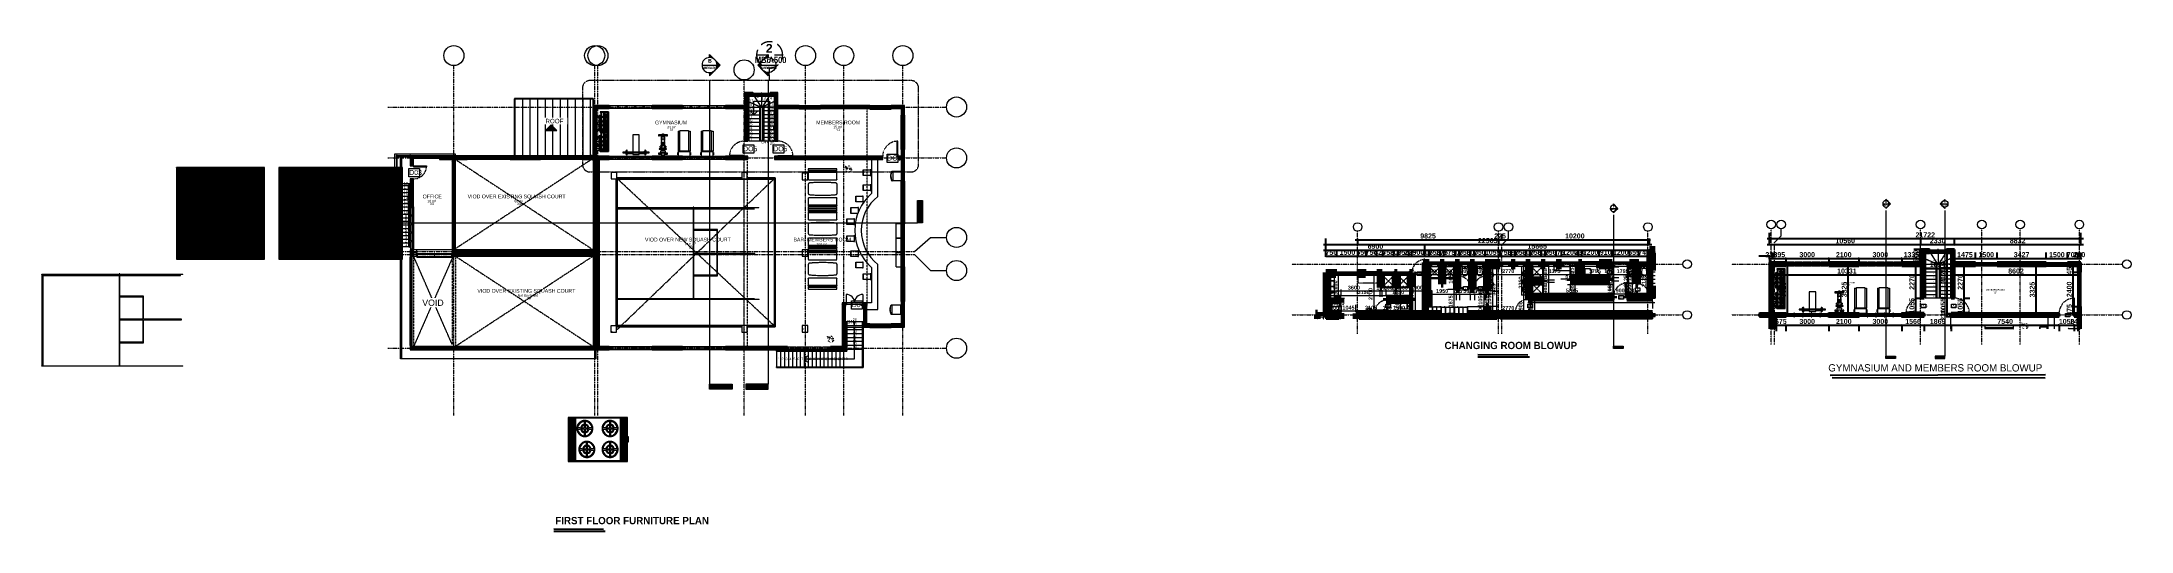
# Model space of a CAD drawing. Header units: inches. Extents: x 22 to 382261, y 22 to 371281.
# Drawn here: x 142047 to 287783, y 40983 to 75153 of the extents above; entities that cross this region are included whole.
import ezdxf

# ---------------------------------------------------------------- set-up
doc = ezdxf.new("R2010")
doc.units = ezdxf.units.IN
doc.header["$MEASUREMENT"] = 0
for name, pattern in [('Abgebrochen', [7.14375, 4.7625, -2.38125]), ('Dash', [6.35, 3.175, -3.175]), ('Grid Line 1_2_', [22.225, 12.7, -3.175, 3.175, -3.175]), ('Hidden', [7.14375, 4.7625, -2.38125]), ('Hidden 1_8_', [4.7625, 3.175, -1.5875]), ('Overhead', [3.96875, 2.38125, -1.5875])]:
    doc.linetypes.add(name, pattern=pattern)
for name, color, linetype, lineweight in [('A-ANNO-DIMS', 211, 'Continuous', 9), ('A-ANNO-SYMB', 150, 'Continuous', 9), ('A-AREA', 32, 'Continuous', 9), ('A-AREA-IDEN', 2, 'Continuous', 9), ('A-COLS', 52, 'Continuous', 9), ('A-DETL-GENF', 92, 'Continuous', 9), ('A-DETL-HDLN', 90, 'Hidden 1_8_', 9), ('A-DETL-THIN', 151, 'Continuous', 9), ('A-DOOR', 31, 'Continuous', 9), ('A-DOOR-HDLN', 31, 'Dash', 9), ('A-DOOR-IDEN', 31, 'Continuous', 9), ('A-FLOR', 192, 'Continuous', 9), ('A-FLOR-HRAL', 11, 'Continuous', 9), ('A-FLOR-PATT', 8, 'Continuous', 9), ('A-GENM', 13, 'Continuous', 9), ('A-GLAZ', 151, 'Continuous', 9), ('A-GLAZ-CURT', 52, 'Continuous', 9), ('A-GLAZ-CWMG', 51, 'Continuous', 9), ('A-GLAZ-SILL', 1, 'Continuous', 9), ('A-ROOF', 132, 'Continuous', 9), ('A-ROOF-OTLN', 132, 'Continuous', 9), ('A-ROOF-PATT', 132, 'Continuous', 9), ('A-WALL', 113, 'Continuous', 9), ('A-WALL-PATT', 111, 'Continuous', 9), ('G-ANNO-SYMB', 111, 'Continuous', 9), ('G-ANNO-TEXT', 231, 'Continuous', 9), ('G-IMPT', 8, 'Continuous', 9), ('I-FURN', 30, 'Continuous', 9), ('I-WALL', 2, 'Continuous', 9), ('P-PIPE', 3, 'Continuous', 9), ('P-SANR-FIXT', 6, 'Continuous', 9), ('Q-CASE', 31, 'Continuous', 9), ('Q-SPCQ', 91, 'Continuous', 9), ('S-GRID', 1, 'Continuous', 9), ('S-GRID-IDEN', 1, 'Continuous', 9), ('S-STRS', 31, 'Continuous', 9), ('S-STRS-ANNO', 31, 'Continuous', 9), ('S-STRS-IDEN', 31, 'Continuous', 9), ('S-STRS-MBND', 31, 'Overhead', 9)]:
    doc.layers.add(name, color=color, linetype=linetype, lineweight=lineweight)
doc.styles.add('Arial', font='arial.ttf', dxfattribs={"height": 506.015625})
doc.styles.add('Arial Narrow_B', font='ARIALNB.TTF', dxfattribs={"height": 255})
doc.styles.add('Arial Narrow_B_1', font='ARIALNB.TTF', dxfattribs={"height": 170})
doc.styles.add('Arial Narrow_B_2', font='ARIALNB.TTF', dxfattribs={"height": 437.5})
doc.styles.add('Arial_1', font='arial.ttf', dxfattribs={"height": 340})
doc.styles.add('Arial_3', font='arial.ttf', dxfattribs={"height": 412.5})
doc.styles.add('Arial_B', font='arialbd.ttf', dxfattribs={"height": 350.793651})
doc.styles.add('Arial_B_1', font='arialbd.ttf', dxfattribs={"height": 180.555556})
doc.styles.add('Arial_B_2', font='arialbd.ttf', dxfattribs={"height": 270.833333})
doc.styles.add('Century Gothic', font='GOTHIC.TTF', dxfattribs={"height": 255})
doc.styles.add('Century Gothic_1', font='GOTHIC.TTF', dxfattribs={"height": 1})
doc.styles.add('Century Gothic_2', font='GOTHIC.TTF', dxfattribs={"height": 350})
doc.styles.add('Century Gothic_B', font='GOTHICB.TTF', dxfattribs={"height": 510})
doc.styles.add('Gill Sans MT', font='GIL_____.TTF', dxfattribs={"height": 262.5})
doc.styles.add('Tw Cen MT Condensed', font='TCCM____.TTF', dxfattribs={"height": 1.35})
doc.dimstyles.new('2', dxfattribs={"dimscale": 304.8, "dimtxt": 346.888196, "dimasz": 0.221354, "dimexe": 1.338583, "dimexo": 0.0625, "dimgap": 0.278871, "dimtad": 1, "dimdec": 0, "dimzin": 0, "dimdsep": 46, "dimtxsty": 'Arial_B', "dimblk1": 'OBLIQUE', "dimblk2": 'OBLIQUE', "dimsah": 1, "dimcen": 0.09, "dimdle": 0.557743, "dimazin": 0, "dimtfac": 1, "dimtdec": 4, "dimtix": 1, "dimtmove": 0, "dimatfit": 3, "dimfxl": 0.557743, "dimfxlon": 1, "dimtvp": 1, "dimtolj": 1, "dimtzin": 0, "dimarcsym": 2})
doc.dimstyles.new('2_2', dxfattribs={"dimscale": 304.8, "dimtxt": 267.818092, "dimasz": 0.227865, "dimexe": 1.377953, "dimexo": 0.0625, "dimgap": 0.287073, "dimtad": 1, "dimdec": 0, "dimzin": 0, "dimdsep": 46, "dimtxsty": 'Arial_B_2', "dimblk1": 'OBLIQUE', "dimblk2": 'OBLIQUE', "dimsah": 1, "dimcen": 0.09, "dimdle": 0.574147, "dimazin": 0, "dimtfac": 1, "dimtdec": 4, "dimtix": 1, "dimtmove": 0, "dimatfit": 3, "dimfxl": 0.574147, "dimfxlon": 1, "dimtvp": 1, "dimtolj": 1, "dimtzin": 0, "dimlwd": 18, "dimlwe": 18, "dimarcsym": 2})
doc.dimstyles.new('2_2_1', dxfattribs={"dimscale": 304.8, "dimtxt": 168.342801, "dimasz": 0.143229, "dimexe": 0.866142, "dimexo": 0.0625, "dimgap": 0.180446, "dimtad": 1, "dimdec": 0, "dimzin": 0, "dimdsep": 46, "dimtxsty": 'Arial_B_1', "dimblk1": 'OBLIQUE', "dimblk2": 'OBLIQUE', "dimsah": 1, "dimcen": 0.09, "dimdle": 0.360892, "dimazin": 0, "dimtfac": 1, "dimtdec": 4, "dimtix": 1, "dimtmove": 1, "dimatfit": 3, "dimfxl": 0.360892, "dimfxlon": 1, "dimtvp": 1, "dimtolj": 1, "dimtzin": 0, "dimlwd": 18, "dimlwe": 18, "dimarcsym": 2})
pattern_1 = [(45, (179271.156, 58474.37), (-49.49747, 49.49747), [])]
pattern_2 = [(0, (179271.16, 58474.37), (1422.4, 355.6), [58.674, -1008.126, 58.674, -1008.126, -5689.6]), (0, (179271.16, 58474.37), (1422.4, 355.6), [-2133.6, 58.674, -2074.926, 58.674, -1008.126, -2489.2]), (0, (179271.16, 58474.37), (1422.4, 355.6), [-5334, 58.674, -652.526, 58.674, -1719.326]), (120, (179804.56, 58652.17), (-1019.1586, 1054.0345), [58.674, -1008.126, 58.674, -1008.126, -5689.6]), (120, (179804.56, 58652.17), (-1019.1586, 1054.0345), [-2133.6, 58.674, -2074.926, 58.674, -1008.126, -2489.2]), (120, (179804.56, 58652.17), (-1019.1586, 1054.0345), [-5334, 58.674, -652.526, 58.674, -1719.326]), (240, (179982.36, 59363.37), (-403.241, -1409.6345), [58.674, -1008.126, 58.674, -1008.126, -5689.6]), (240, (179982.36, 59363.37), (-403.241, -1409.6345), [-2133.6, 58.674, -2074.926, 58.674, -1008.126, -2489.2]), (240, (179982.36, 59363.37), (-403.241, -1409.6345), [-5334, 58.674, -652.526, 58.674, -1719.326])]
pattern_3 = [(90, (179271.16, 58474.37), (-525, 3e-14), [])]
pattern_4 = [(0, (179271.16, 58474.37), (0, 525), [])]
pattern_5 = [(45, (242310.7, 47511.47), (-188.5854, 188.5854), []), (45, (242310.7, 47797.22), (-188.5854, 188.5854), [])]
pattern_6 = [(45, (261326.42, 47511.47), (-21.213203, 21.213203), [])]

msp = doc.modelspace()

# ---------------------------------------------------------------- texts
at = {"layer": 'A-ANNO-SYMB', "linetype": 'Abgebrochen', "attachment_point": 1}
for s, insert, char_height, width, style in [('\\fArial|b1|i0|c0|p34|;2', (192545.2, 74997.4), 612.5, 589.24, 'Arial_B'), ('MB/A500', (191782.5, 74100.9), 437.5, 2553.375, 'Arial Narrow_B_2')]:
    msp.add_mtext(s, dxfattribs=dict(at, insert=insert, char_height=char_height, width=width, style=style))
at = {"layer": 'A-AREA-IDEN', "attachment_point": 1}
for s, insert, char_height, width, style in [('GYMNASIUM', (184823.6, 69647.1), 262.5, 2819.936, 'Gill Sans MT'), ('34 m²', (185651.4, 69281.1), 175, 813.713, 'Century Gothic_1'), ('31', (185848.3, 69089.6), 175, 336.709, 'Century Gothic_1'), ('MEMBERS ROOM', (196064.9, 69652.1), 262.5, 3689.767, 'Gill Sans MT'), ('15 m²', (197251.4, 69286.1), 175, 813.713, 'Century Gothic_1'), ('41', (197448.3, 69094.6), 175, 336.709, 'Century Gothic_1'), ('OFFICE', (168615, 64484), 262.5, 1585.337, 'Gill Sans MT'), ('VIOD OVER EXISTING SQUASH COURT', (171751, 64484), 262.5, 8712.339, 'Gill Sans MT'), ('18 m²', (168933.5, 64117.9), 175, 813.713, 'Century Gothic_1'), ('30', (169130.4, 63926.5), 175, 336.709, 'Century Gothic_1'), ('60 m²', (175009.5, 64117.9), 175, 813.713, 'Century Gothic_1'), ('34', (175206.4, 63926.5), 175, 336.709, 'Century Gothic_1'), ('VIOD OVER NEW SQUASH COURT', (184118.5, 61473), 262.5, 7730.272, 'Gill Sans MT'), ('BAR/ MEMBERS ROOM', (194478.5, 61473), 262.5, 4868.247, 'Gill Sans MT'), ('113 m²', (186901.9, 61106.9), 175, 982.067, 'Century Gothic_1'), ('28', (187168.7, 60915.5), 175, 336.709, 'Century Gothic_1'), ('160 m²', (196081.5, 61106.9), 175, 982.067, 'Century Gothic_1'), ('24', (196348.4, 60915.5), 175, 336.709, 'Century Gothic_1'), ('GYMNASIUM', (267583.6, 58391.7), 112.5, 1208.544, 'Gill Sans MT'), ('VIOD OVER EXISTING SQUASH COURT', (172434.1, 57893.6), 262.5, 8712.339, 'Gill Sans MT'), ('Not Enclosed', (175241.1, 57527.5), 175, 1908.016, 'Century Gothic_1'), ('29', (175889.5, 57336.1), 175, 336.709, 'Century Gothic_1'), ('15 m²', (267938.3, 58234.8), 75, 348.734, 'Century Gothic'), ('20', (268022.7, 58152.7), 75, 144.304, 'Century Gothic'), ('MEMBERS ROOM', (277632.8, 57892.4), 112.5, 1581.329, 'Gill Sans MT'), ('15 m²', (278141.3, 57735.5), 75, 348.734, 'Century Gothic'), ('41', (278225.7, 57653.5), 75, 144.304, 'Century Gothic')]:
    msp.add_mtext(s, dxfattribs=dict(at, insert=insert, char_height=char_height, width=width, style=style))
at = {"layer": 'A-DOOR-IDEN', "attachment_point": 1, "style": 'Tw Cen MT Condensed'}
for s, insert, char_height, width in [('DO5', (190964.1, 67858.1), 350, 841.772), ('DO5', (193063.3, 67858.1), 350, 841.772), ('DO5', (201013.3, 67213.1), 350, 841.772), ('D03', (167676, 66203.1), 350, 785.654), ('D03', (237984.9, 59042.7), 150, 336.709), ('D02', (251259.9, 59142.7), 150, 336.709), ('D04', (198546, 56978.1), 350, 785.654), ('D02', (241214.9, 58017.7), 150, 336.709), ('D02', (242264.9, 58017.7), 150, 336.709), ('D03', (252059.9, 57392.7), 150, 336.709), ('D02', (253204.9, 57942.7), 150, 336.709), ('D02', (235809.9, 56792.7), 150, 336.709), ('D03', (245709.9, 56792.7), 150, 336.709), ('DO5', (273141.7, 56797.7), 150, 360.759), ('DO5', (275240.9, 56797.7), 150, 360.759), ('DO5', (283190.9, 56152.7), 150, 360.759)]:
    msp.add_mtext(s, dxfattribs=dict(at, insert=insert, char_height=char_height, width=width))
at = {"layer": 'G-ANNO-SYMB', "attachment_point": 1}
for s, insert, char_height, width, style in [('MB/A209', (188204.1, 73421.6), 175, 1038.185, 'Arial Narrow_B_1'), ('\\fArial Narrow|b1|i0|c0|p34|;B', (188521.7, 73952), 262.5, 266.561, 'Arial Narrow_B'), ('MB/A210', (192304.1, 73421.6), 175, 1038.185, 'Arial Narrow_B_1'), ('\\fArial Narrow|b1|i0|c0|p34|;C', (192621.7, 73952), 262.5, 266.561, 'Arial Narrow_B'), ('\\fArial Narrow|b1|i0|c0|p34|;A', (164987.6, 62935.6), 262.5, 266.561, 'Arial Narrow_B'), ('MB/A209', (251482.5, 63477.2), 75, 444.937, 'Arial Narrow_B_1'), ('\\fArial Narrow|b1|i0|c0|p34|;B', (251618.7, 63704.6), 112.5, 114.24, 'Arial Narrow_B'), ('MB/A209', (270498.3, 63789.8), 75, 444.937, 'Arial Narrow_B_1'), ('\\fArial Narrow|b1|i0|c0|p34|;B', (270634.4, 64017.1), 112.5, 114.24, 'Arial Narrow_B'), ('MB/A210', (274598.3, 63789.8), 75, 444.937, 'Arial Narrow_B_1'), ('\\fArial Narrow|b1|i0|c0|p34|;C', (274734.4, 64017.1), 112.5, 114.24, 'Arial Narrow_B'), ('MB/A208', (164670, 62405.2), 175, 1038.185, 'Arial Narrow_B_1')]:
    msp.add_mtext(s, dxfattribs=dict(at, insert=insert, char_height=char_height, width=width, style=style))
at = {"layer": 'G-ANNO-TEXT', "color": 7, "char_height": 510, "attachment_point": 1, "style": 'Century Gothic_B'}
for s, insert, width in [('CHANGING ROOM BLOWUP', (239887.7, 54208.4), 11074.689), ('{\\fGill Sans MT|b0|i0|c0|p34;\\C256;GYMNASIUM AND MEMBERS ROOM BLOWUP}', (266651.8, 52644.7), 16035.139), ('FIRST FLOOR FURNITURE PLAN', (177861.1, 41981.6), 12967.389)]:
    msp.add_mtext(s, dxfattribs=dict(at, insert=insert, width=width))
at = {"layer": 'S-STRS-ANNO', "attachment_point": 1, "line_spacing_factor": 0.941778}
for s, insert, char_height, width, style in [('12', (191759.8, 71425.2), 208.36, 384.607, 'Arial'), ('11', (191374.6, 71133.9), 208.36, 384.607, 'Arial'), ('10', (191374.6, 70842), 208.36, 384.607, 'Arial'), ('8', (191454.7, 70307), 208.4, 192.304, 'Arial'), ('9', (191454.7, 70572), 208.4, 192.304, 'Arial'), ('7', (191454.7, 70042), 208.4, 192.304, 'Arial'), ('13', (192234.6, 71322.9), 208.36, 384.607, 'Arial'), ('14', (192663.8, 71322.9), 208.36, 384.607, 'Arial'), ('16', (192824.6, 70562), 208.36, 384.607, 'Arial'), ('17', (192824.6, 70297), 208.36, 384.607, 'Arial'), ('18', (192824.6, 70032), 208.36, 384.607, 'Arial'), ('15', (192921.2, 70923.1), 208.36, 384.607, 'Arial'), ('4', (191454.7, 69247), 208.4, 192.304, 'Arial'), ('3', (191454.7, 68982), 208.4, 192.304, 'Arial'), ('5', (191454.7, 69512), 208.4, 192.304, 'Arial'), ('2', (191454.7, 68717), 208.4, 192.304, 'Arial'), ('6', (191454.7, 69777), 208.4, 192.304, 'Arial'), ('20', (192824.6, 69502), 208.36, 384.607, 'Arial'), ('21', (192824.6, 69237), 208.36, 384.607, 'Arial'), ('22', (192824.6, 68972), 208.36, 384.607, 'Arial'), ('23', (192824.6, 68707), 208.36, 384.607, 'Arial'), ('19', (192824.6, 69767), 208.36, 384.607, 'Arial'), ('1', (191454.7, 68452), 208.4, 192.304, 'Arial'), ('24', (192824.6, 68442), 208.36, 384.607, 'Arial'), ('25', (192824.6, 68177), 208.36, 384.607, 'Arial'), ('18', (167292.1, 65352), 208.36, 384.607, 'Arial'), ('17', (167292.1, 65102), 208.36, 384.607, 'Arial'), ('16', (167292.1, 64852), 208.36, 384.607, 'Arial'), ('15', (167292.1, 64602), 208.36, 384.607, 'Arial'), ('14', (167292.1, 64352), 208.36, 384.607, 'Arial'), ('13', (167292.1, 64102), 208.36, 384.607, 'Arial'), ('12', (167292.1, 63852), 208.36, 384.607, 'Arial'), ('11', (167292.1, 63602), 208.36, 384.607, 'Arial'), ('10', (167292.1, 63352), 208.36, 384.607, 'Arial'), ('8', (167372.2, 62852), 208.4, 192.304, 'Arial'), ('9', (167372.2, 63102), 208.4, 192.304, 'Arial'), ('4', (167372.2, 61852), 208.4, 192.304, 'Arial'), ('3', (167372.2, 61602), 208.4, 192.304, 'Arial'), ('5', (167372.2, 62102), 208.4, 192.304, 'Arial'), ('2', (167372.2, 61352), 208.4, 192.304, 'Arial'), ('6', (167372.2, 62352), 208.4, 192.304, 'Arial'), ('7', (167372.2, 62602), 208.4, 192.304, 'Arial'), ('1', (167372.2, 61102), 208.4, 192.304, 'Arial'), ('11', (273957.4, 59915.9), 75, 138.441, 'Arial'), ('10', (273957.4, 59810.7), 75, 138.441, 'Arial'), ('12', (274180.6, 59984.9), 75, 138.441, 'Arial'), ('13', (274392.4, 59891.6), 75, 138.441, 'Arial'), ('14', (274567.7, 59891.6), 75, 138.441, 'Arial'), ('5', (273986.3, 58480.7), 75, 69.221, 'Arial'), ('8', (273986.3, 59275.7), 75, 69.221, 'Arial'), ('9', (273986.3, 59540.7), 75, 69.221, 'Arial'), ('7', (273986.3, 59010.7), 75, 69.221, 'Arial'), ('6', (273986.3, 58745.7), 75, 69.221, 'Arial'), ('20', (274557.4, 58470.7), 75, 138.441, 'Arial'), ('16', (274557.4, 59530.7), 75, 138.441, 'Arial'), ('17', (274557.4, 59265.7), 75, 138.441, 'Arial'), ('18', (274557.4, 59000.7), 75, 138.441, 'Arial'), ('19', (274557.4, 58735.7), 75, 138.441, 'Arial'), ('15', (274663.1, 59697.7), 75, 138.441, 'Arial'), ('4', (273986.3, 58215.7), 75, 69.221, 'Arial'), ('3', (273986.3, 57950.7), 75, 69.221, 'Arial'), ('2', (273986.3, 57685.7), 75, 69.221, 'Arial'), ('1', (273986.3, 57420.7), 75, 69.221, 'Arial'), ('21', (274557.4, 58205.7), 75, 138.441, 'Arial'), ('22', (274557.4, 57940.7), 75, 138.441, 'Arial'), ('23', (274557.4, 57675.7), 75, 138.441, 'Arial'), ('24', (274557.4, 57410.7), 75, 138.441, 'Arial'), ('25', (274557.4, 57145.7), 75, 138.441, 'Arial'), ('26', (198607.8, 55844.9), 175, 323.03, 'Arial_1'), ('25', (198607.8, 55569.9), 175, 323.03, 'Arial_1'), ('24', (198607.8, 55294.9), 175, 323.03, 'Arial_1'), ('23', (198607.8, 55019.9), 175, 323.03, 'Arial_1'), ('22', (198607.8, 54744.9), 175, 323.03, 'Arial_1'), ('21', (198607.8, 54469.9), 175, 323.03, 'Arial_1'), ('20', (198607.8, 54194.9), 175, 323.03, 'Arial_1'), ('19', (198607.8, 53919.9), 175, 323.03, 'Arial_1'), ('1', (193372.6, 53102.4), 175, 161.515, 'Arial_1'), ('2', (193647.6, 53102.4), 175, 161.515, 'Arial_1'), ('3', (193922.6, 53102.4), 175, 161.515, 'Arial_1'), ('4', (194197.6, 53102.4), 175, 161.515, 'Arial_1'), ('5', (194472.6, 53102.4), 175, 161.515, 'Arial_1'), ('6', (194747.6, 53102.4), 175, 161.515, 'Arial_1'), ('7', (195022.6, 53102.4), 175, 161.515, 'Arial_1'), ('8', (195297.6, 53102.4), 175, 161.515, 'Arial_1'), ('9', (195572.6, 53102.4), 175, 161.515, 'Arial_1'), ('10', (195780.3, 53102.4), 175, 323.03, 'Arial_1'), ('11', (196055.3, 53102.4), 175, 323.03, 'Arial_1'), ('12', (196330.3, 53102.4), 175, 323.03, 'Arial_1'), ('13', (196605.3, 53102.4), 175, 323.03, 'Arial_1'), ('14', (196880.3, 53102.4), 175, 323.03, 'Arial_1'), ('15', (197155.3, 53102.4), 175, 323.03, 'Arial_1'), ('16', (197430.3, 53102.4), 175, 323.03, 'Arial_1'), ('17', (197705.3, 53102.4), 175, 323.03, 'Arial_1'), ('18', (197980.3, 53102.4), 175, 323.03, 'Arial_1')]:
    msp.add_mtext(s, dxfattribs=dict(at, insert=insert, char_height=char_height, width=width, style=style))
at = {"layer": 'S-STRS-IDEN', "char_height": 262.5, "width": 652.605, "attachment_point": 1, "line_spacing_factor": 0.984502, "style": 'Century Gothic'}
for insert in [(192228.5, 68328.7), (198198.5, 55738.7)]:
    msp.add_mtext('DN', dxfattribs=dict(at, insert=insert))

# ---------------------------------------------------------------- blocks, each defined once
blk = doc.blocks.new('Walls 1 - Walls 1-356110-02- FIRST FLOOR FURNITURE PLAN')
at = {"layer": 'A-WALL', "lineweight": 18}
for p, q in [((-11069, 2158), (-11519, 2158)), ((-11519, 2158), (-11519, 1938)), ((-11519, 1938), (-11069, 1938)), ((-11069, 1928), (-11519, 1928)), ((-11519, 1928), (-11519, 1708)), ((-11519, 1708), (-11069, 1708)), ((-11069, 1938), (-11069, 2158)), ((-11069, 1708), (-11069, 1928))]:
    blk.add_line(p, q, dxfattribs=at)
at = {"layer": 'A-WALL'}
for p, q in [((-8599, 2158), (-11069, 2158)), ((-11069, 1928), (-11069, 1938)), ((-11069, 1693), (-11069, 1708)), ((-11069, 1650), (-11069, 1693)), ((-11069, 1693), (-8484, 1693)), ((-11069, 1650), (-11069, 1638)), ((-11069, 1638), (-8484, 1638)), ((-8484, 1708), (-8484, 1693)), ((-8484, 1693), (-8484, 1650)), ((-8484, 1638), (-8484, 1650))]:
    blk.add_line(p, q, dxfattribs=at)
blk = doc.blocks.new('M_Single-Flush - 1050 DOORS 2 gym _ memebers room-944587-02- FIRST FLOOR FURNITURE PLAN')
at = {"layer": 'A-DOOR'}
for p, q in [((525, -115), (474, -115)), ((474, -115), (474, -1165)), ((525, -1165), (474, -1165)), ((525, -115), (525, -1165))]:
    blk.add_line(p, q, dxfattribs=at)
at = {"layer": 'A-DOOR-HDLN'}
blk.add_arc((525, -115), 1052, 180, 267.22045, dxfattribs=at)
blk = doc.blocks.new('M_Single-Flush - 1050 DOORS-898826-02- FIRST FLOOR FURNITURE PLAN')
at = {"layer": 'A-DOOR'}
for p, q in [((525, 1165), (474, 1165)), ((474, 115), (474, 1165)), ((525, 115), (474, 115)), ((525, 115), (525, 1165))]:
    blk.add_line(p, q, dxfattribs=at)
at = {"layer": 'A-DOOR-HDLN'}
blk.add_arc((525, 115), 1052, 92.77955, 180, dxfattribs=at)
blk = doc.blocks.new('Railing - 950mm High Post-379029-02- FIRST FLOOR FURNITURE PLAN')
at = {"layer": 'A-FLOR-HRAL', "flags": 128}
for points in [[(0, 39), (-2, 39), (-3, 39), (-5, 39), (-6, 39), (-8, 38), (-9, 38), (-11, 38), (-12, 37), (-14, 37), (-15, 36), (-17, 35), (-18, 35), (-19, 34), (-21, 33), (-22, 32), (-23, 31), (-25, 30), (-26, 29), (-27, 28), (-28, 27), (-29, 26), (-30, 25), (-31, 24), (-32, 22), (-33, 21), (-34, 20), (-34, 18), (-35, 17), (-36, 16), (-36, 14), (-37, 13), (-37, 11), (-38, 10), (-38, 8), (-39, 7), (-39, 5), (-39, 4), (-39, 2), (-39, 0), (-39, -1), (-39, -3), (-39, -4), (-39, -6), (-38, -7), (-38, -9), (-38, -10), (-37, -12), (-37, -13), (-36, -15), (-36, -16), (-35, -18), (-34, -19), (-33, -20), (-32, -22), (-32, -23), (-31, -24), (-30, -25), (-29, -27), (-28, -28), (-26, -29), (-25, -30), (-24, -31), (-23, -32), (-21, -33), (-20, -33)], [(-17, 35), (-18, 35), (-19, 34), (-21, 33), (-22, 32), (-23, 31), (-25, 30), (-26, 29), (-27, 28), (-28, 27), (-29, 26), (-30, 25), (-31, 24), (-32, 22), (-33, 21), (-34, 20), (-34, 18), (-35, 17), (-36, 16), (-36, 14), (-37, 13), (-37, 11), (-38, 10), (-38, 8), (-39, 7), (-39, 5), (-39, 4), (-39, 2), (-39, 0), (-39, -1), (-39, -3), (-39, -4), (-39, -6), (-38, -7), (-38, -9), (-38, -10), (-37, -12), (-37, -13), (-36, -15), (-36, -16), (-35, -18), (-34, -19), (-33, -20), (-32, -22), (-32, -23), (-31, -24), (-30, -25)], [(0, 39), (-2, 39), (-3, 39), (-5, 39), (-6, 39), (-8, 38), (-9, 38), (-11, 38), (-12, 37), (-14, 37), (-15, 36)], [(12, 37), (10, 38), (9, 38), (7, 38), (6, 39), (4, 39), (2, 39), (1, 39), (0, 39)], [(19, -34), (21, -33), (22, -32), (23, -31), (25, -30), (26, -29), (27, -28), (28, -27), (29, -26), (30, -25), (31, -24), (32, -22), (33, -21), (34, -20), (34, -18), (35, -17), (36, -16), (36, -14), (37, -13), (37, -11), (38, -10), (38, -8), (39, -7), (39, -5), (39, -4), (39, -2), (39, 0), (39, 1), (39, 3), (39, 4), (39, 6), (38, 7), (38, 9), (38, 10), (37, 12), (37, 13), (36, 15), (36, 16), (35, 18), (34, 19), (33, 20), (32, 22), (32, 23), (31, 24), (30, 25), (29, 27), (28, 28), (26, 29), (25, 30), (24, 31), (23, 32), (21, 33), (20, 33), (19, 34), (17, 35), (16, 36), (15, 36), (13, 37), (12, 37), (10, 38), (9, 38), (7, 38), (6, 39), (4, 39), (2, 39), (1, 39), (0, 39)], [(29, 27), (28, 28), (26, 29), (25, 30), (24, 31), (23, 32), (21, 33), (20, 33), (19, 34), (17, 35), (16, 36), (15, 36), (13, 37)], [(19, -34), (21, -33), (22, -32), (23, -31), (25, -30), (26, -29), (27, -28), (28, -27), (29, -26), (30, -25), (31, -24), (32, -22), (33, -21), (34, -20), (34, -18), (35, -17), (36, -16), (36, -14), (37, -13), (37, -11), (38, -10), (38, -8), (39, -7), (39, -5), (39, -4), (39, -2), (39, 0), (39, 1), (39, 3), (39, 4), (39, 6), (38, 7), (38, 9), (38, 10), (37, 12), (37, 13), (36, 15), (36, 16), (35, 18), (34, 19), (33, 20), (32, 22), (32, 23), (31, 24), (30, 25)], [(-29, -26), (-29, -27), (-28, -28), (-26, -29), (-25, -30), (-24, -31), (-23, -32), (-21, -33), (-20, -33)]]:
    blk.add_lwpolyline(points, dxfattribs=at)
at = {"layer": 'A-FLOR-HRAL'}
for start, end in [(90, 244.28571), (295.71429, 90)]:
    blk.add_arc((0, 0), 47.5, start, end, dxfattribs=at)
blk = doc.blocks.new('Railing - 950mm High Post-464045-02- FIRST FLOOR FURNITURE PLAN')
at = {"layer": 'A-FLOR-HRAL', "flags": 128}
for points in [[(0, 39), (-2, 39), (-3, 39), (-5, 39), (-6, 39), (-8, 38), (-9, 38), (-11, 38), (-12, 37), (-14, 37), (-15, 36), (-17, 35), (-18, 35), (-19, 34), (-21, 33), (-22, 32), (-23, 31), (-25, 30), (-26, 29), (-27, 28), (-28, 27), (-29, 26), (-30, 25), (-31, 24), (-32, 22), (-33, 21), (-34, 20), (-34, 18), (-35, 17), (-36, 16), (-36, 14), (-37, 13), (-37, 11), (-38, 10), (-38, 8), (-39, 7), (-39, 5), (-39, 4), (-39, 2), (-39, 0), (-39, -1), (-39, -3), (-39, -4), (-39, -6), (-38, -7), (-38, -9), (-38, -10), (-37, -12), (-37, -13), (-36, -15), (-36, -16), (-35, -18), (-34, -19), (-33, -20), (-32, -22), (-32, -23), (-31, -24), (-30, -25), (-29, -27), (-28, -28), (-26, -29), (-25, -30), (-24, -31), (-23, -32), (-21, -33), (-20, -33), (-19, -34), (-17, -35), (-16, -36), (-15, -36), (-13, -37), (-12, -37), (-10, -38), (-9, -38), (-7, -38), (-6, -39), (-4, -39), (-2, -39), (-1, -39), (0, -39)], [(-19, 34), (-21, 33), (-22, 32), (-23, 31), (-25, 30), (-26, 29), (-27, 28), (-28, 27), (-29, 26), (-30, 25), (-31, 24), (-32, 22), (-33, 21), (-34, 20), (-34, 18), (-35, 17), (-36, 16), (-36, 14), (-37, 13), (-37, 11), (-38, 10), (-38, 8), (-39, 7), (-39, 5), (-39, 4), (-39, 2), (-39, 0), (-39, -1), (-39, -3), (-39, -4), (-39, -6), (-38, -7), (-38, -9), (-38, -10), (-37, -12), (-37, -13), (-36, -15), (-36, -16), (-35, -18), (-34, -19), (-33, -20), (-32, -22), (-32, -23), (-31, -24), (-30, -25)], [(0, -39), (2, -39), (3, -39), (5, -39), (6, -39), (8, -38), (9, -38), (11, -38), (12, -37), (14, -37), (15, -36), (17, -35), (18, -35), (19, -34), (21, -33), (22, -32), (23, -31), (25, -30), (26, -29), (27, -28), (28, -27), (29, -26), (30, -25), (31, -24), (32, -22), (33, -21), (34, -20), (34, -18), (35, -17), (36, -16), (36, -14), (37, -13), (37, -11), (38, -10), (38, -8), (39, -7), (39, -5), (39, -4), (39, -2), (39, 0), (39, 1), (39, 3), (39, 4), (39, 6), (38, 7), (38, 9), (38, 10), (37, 12), (37, 13), (36, 15), (36, 16), (35, 18), (34, 19), (33, 20), (32, 22), (32, 23), (31, 24), (30, 25), (29, 27), (28, 28), (26, 29), (25, 30), (24, 31), (23, 32), (21, 33), (20, 33), (19, 34), (17, 35), (16, 36), (15, 36), (13, 37), (12, 37), (10, 38), (9, 38), (7, 38), (6, 39), (4, 39), (2, 39), (1, 39), (0, 39)], [(17, -35), (18, -35), (19, -34), (21, -33), (22, -32), (23, -31), (25, -30), (26, -29), (27, -28), (28, -27), (29, -26), (30, -25), (31, -24), (32, -22), (33, -21), (34, -20), (34, -18), (35, -17), (36, -16), (36, -14), (37, -13), (37, -11), (38, -10), (38, -8), (39, -7), (39, -5), (39, -4), (39, -2), (39, 0), (39, 1), (39, 3), (39, 4), (39, 6), (38, 7), (38, 9), (38, 10), (37, 12), (37, 13), (36, 15), (36, 16), (35, 18), (34, 19), (33, 20), (32, 22), (32, 23), (31, 24), (30, 25)], [(29, 27), (28, 28), (26, 29), (25, 30), (24, 31), (23, 32), (21, 33), (20, 33)], [(-29, -27), (-28, -28), (-26, -29), (-25, -30), (-24, -31), (-23, -32), (-21, -33), (-20, -33), (-19, -34), (-17, -35), (-16, -36), (-15, -36), (-13, -37)], [(-12, -37), (-10, -38), (-9, -38), (-7, -38), (-6, -39), (-4, -39), (-2, -39), (-1, -39), (0, -39)], [(0, -39), (2, -39), (3, -39), (5, -39), (6, -39), (8, -38), (9, -38), (11, -38), (12, -37), (14, -37), (15, -36)]]:
    blk.add_lwpolyline(points, dxfattribs=at)
at = {"layer": 'A-FLOR-HRAL'}
for start, end in [(115.71429, 270), (270, 64.28571)]:
    blk.add_arc((0, 0), 47.5, start, end, dxfattribs=at)
blk = doc.blocks.new('Railing - 950mm High Post-464047-02- FIRST FLOOR FURNITURE PLAN')
at = {"layer": 'A-FLOR-HRAL', "flags": 128}
for points in [[(0, 39), (-2, 39), (-3, 39), (-5, 39), (-6, 39), (-8, 38), (-9, 38), (-11, 38), (-12, 37), (-14, 37), (-15, 36), (-17, 35), (-18, 35), (-19, 34), (-21, 33), (-22, 32), (-23, 31), (-25, 30), (-26, 29), (-27, 28), (-28, 27), (-29, 26), (-30, 25), (-31, 24), (-32, 22), (-33, 21), (-34, 20), (-34, 18), (-35, 17), (-36, 16), (-36, 14), (-37, 13), (-37, 11), (-38, 10), (-38, 8), (-39, 7), (-39, 5), (-39, 4), (-39, 2), (-39, 0), (-39, -1), (-39, -3), (-39, -4), (-39, -6), (-38, -7), (-38, -9), (-38, -10), (-37, -12), (-37, -13), (-36, -15), (-36, -16), (-35, -18), (-34, -19), (-33, -20), (-32, -22), (-32, -23), (-31, -24), (-30, -25), (-29, -27), (-28, -28), (-26, -29), (-25, -30), (-24, -31), (-23, -32), (-21, -33), (-20, -33)], [(-19, 34), (-21, 33), (-22, 32), (-23, 31), (-25, 30), (-26, 29), (-27, 28), (-28, 27), (-29, 26), (-30, 25), (-31, 24), (-32, 22), (-33, 21), (-34, 20), (-34, 18), (-35, 17), (-36, 16), (-36, 14), (-37, 13), (-37, 11), (-38, 10), (-38, 8), (-39, 7), (-39, 5), (-39, 4), (-39, 2), (-39, 0), (-39, -1), (-39, -3), (-39, -4), (-39, -6), (-38, -7), (-38, -9), (-38, -10), (-37, -12), (-37, -13), (-36, -15), (-36, -16), (-35, -18), (-34, -19), (-33, -20), (-32, -22), (-32, -23), (-31, -24), (-30, -25)], [(19, -34), (21, -33), (22, -32), (23, -31), (25, -30), (26, -29), (27, -28), (28, -27), (29, -26), (30, -25), (31, -24), (32, -22), (33, -21), (34, -20), (34, -18), (35, -17), (36, -16), (36, -14), (37, -13), (37, -11), (38, -10), (38, -8), (39, -7), (39, -5), (39, -4), (39, -2), (39, 0), (39, 1), (39, 3), (39, 4), (39, 6), (38, 7), (38, 9), (38, 10), (37, 12), (37, 13), (36, 15), (36, 16), (35, 18), (34, 19), (33, 20), (32, 22), (32, 23), (31, 24), (30, 25), (29, 27), (28, 28), (26, 29), (25, 30), (24, 31), (23, 32), (21, 33), (20, 33), (19, 34), (17, 35), (16, 36), (15, 36), (13, 37), (12, 37), (10, 38), (9, 38), (7, 38), (6, 39), (4, 39), (2, 39), (1, 39), (0, 39)], [(19, -34), (21, -33), (22, -32), (23, -31), (25, -30), (26, -29), (27, -28), (28, -27), (29, -26), (30, -25), (31, -24), (32, -22), (33, -21), (34, -20), (34, -18), (35, -17), (36, -16), (36, -14), (37, -13), (37, -11), (38, -10), (38, -8), (39, -7), (39, -5), (39, -4), (39, -2), (39, 0), (39, 1), (39, 3), (39, 4), (39, 6), (38, 7), (38, 9), (38, 10), (37, 12), (37, 13), (36, 15), (36, 16), (35, 18), (34, 19), (33, 20), (32, 22), (32, 23), (31, 24), (30, 25)], [(29, 27), (28, 28), (26, 29), (25, 30), (24, 31), (23, 32), (21, 33), (20, 33)], [(-29, -27), (-28, -28), (-26, -29), (-25, -30), (-24, -31), (-23, -32), (-21, -33), (-20, -33)]]:
    blk.add_lwpolyline(points, dxfattribs=at)
at = {"layer": 'A-FLOR-HRAL'}
for start, end in [(115.71429, 244.92534), (295.07466, 64.28571)]:
    blk.add_arc((0, 0), 47.5, start, end, dxfattribs=at)
blk = doc.blocks.new('Railing - 950mm High Post-464049-02- FIRST FLOOR FURNITURE PLAN')
at = {"layer": 'A-FLOR-HRAL', "flags": 128}
for points in [[(0, 39), (-2, 39), (-3, 39), (-5, 39), (-6, 39), (-8, 38), (-9, 38), (-11, 38), (-12, 37), (-14, 37), (-15, 36), (-17, 35), (-18, 35), (-19, 34), (-21, 33), (-22, 32), (-23, 31), (-25, 30), (-26, 29), (-27, 28), (-28, 27), (-29, 26), (-30, 25), (-31, 24), (-32, 22), (-33, 21), (-34, 20), (-34, 18), (-35, 17), (-36, 16), (-36, 14), (-37, 13), (-37, 11), (-38, 10), (-38, 8), (-39, 7), (-39, 5), (-39, 4), (-39, 2), (-39, 0), (-39, -1), (-39, -3), (-39, -4), (-39, -6), (-38, -7), (-38, -9), (-38, -10), (-37, -12), (-37, -13), (-36, -15), (-36, -16), (-35, -18), (-34, -19), (-33, -20), (-32, -22), (-32, -23), (-31, -24), (-30, -25), (-29, -27), (-28, -28), (-26, -29), (-25, -30), (-24, -31), (-23, -32), (-21, -33), (-20, -33)], [(-19, 34), (-21, 33), (-22, 32), (-23, 31), (-25, 30), (-26, 29), (-27, 28), (-28, 27), (-29, 26), (-30, 25), (-31, 24), (-32, 22), (-33, 21), (-34, 20), (-34, 18), (-35, 17), (-36, 16), (-36, 14), (-37, 13), (-37, 11), (-38, 10), (-38, 8), (-39, 7), (-39, 5), (-39, 4), (-39, 2), (-39, 0), (-39, -1), (-39, -3), (-39, -4), (-39, -6), (-38, -7), (-38, -9), (-38, -10), (-37, -12), (-37, -13), (-36, -15), (-36, -16), (-35, -18), (-34, -19), (-33, -20), (-32, -22), (-32, -23), (-31, -24), (-30, -25)], [(19, -34), (21, -33), (22, -32), (23, -31), (25, -30), (26, -29), (27, -28), (28, -27), (29, -26), (30, -25), (31, -24), (32, -22), (33, -21), (34, -20), (34, -18), (35, -17), (36, -16), (36, -14), (37, -13), (37, -11), (38, -10), (38, -8), (39, -7), (39, -5), (39, -4), (39, -2), (39, 0), (39, 1), (39, 3), (39, 4), (39, 6), (38, 7), (38, 9), (38, 10), (37, 12), (37, 13), (36, 15), (36, 16), (35, 18), (34, 19), (33, 20), (32, 22), (32, 23), (31, 24), (30, 25), (29, 27), (28, 28), (26, 29), (25, 30), (24, 31), (23, 32), (21, 33), (20, 33), (19, 34), (17, 35), (16, 36), (15, 36), (13, 37), (12, 37), (10, 38), (9, 38), (7, 38), (6, 39), (4, 39), (2, 39), (1, 39), (0, 39)], [(19, -34), (21, -33), (22, -32), (23, -31), (25, -30), (26, -29), (27, -28), (28, -27), (29, -26), (30, -25), (31, -24), (32, -22), (33, -21), (34, -20), (34, -18), (35, -17), (36, -16), (36, -14), (37, -13), (37, -11), (38, -10), (38, -8), (39, -7), (39, -5), (39, -4), (39, -2), (39, 0), (39, 1), (39, 3), (39, 4), (39, 6), (38, 7), (38, 9), (38, 10), (37, 12), (37, 13), (36, 15), (36, 16), (35, 18), (34, 19), (33, 20), (32, 22), (32, 23), (31, 24), (30, 25)], [(29, 27), (28, 28), (26, 29), (25, 30), (24, 31), (23, 32), (21, 33), (20, 33)], [(-29, -27), (-28, -28), (-26, -29), (-25, -30), (-24, -31), (-23, -32), (-21, -33), (-20, -33)]]:
    blk.add_lwpolyline(points, dxfattribs=at)
at = {"layer": 'A-FLOR-HRAL'}
for start, end in [(115.71429, 244.28571), (295.71429, 64.28571)]:
    blk.add_arc((0, 0), 47.5, start, end, dxfattribs=at)
blk = doc.blocks.new('Railing - 950mm High Post-464051-02- FIRST FLOOR FURNITURE PLAN')
at = {"layer": 'A-FLOR-HRAL', "flags": 128}
for points in [[(0, 39), (-2, 39), (-3, 39), (-5, 39), (-6, 39), (-8, 38), (-9, 38), (-11, 38), (-12, 37), (-14, 37), (-15, 36), (-17, 35), (-18, 35), (-19, 34), (-21, 33), (-22, 32), (-23, 31), (-25, 30), (-26, 29), (-27, 28), (-28, 27), (-29, 26), (-30, 25), (-31, 24), (-32, 22), (-33, 21), (-34, 20), (-34, 18), (-35, 17), (-36, 16), (-36, 14), (-37, 13), (-37, 11), (-38, 10), (-38, 8), (-39, 7), (-39, 5), (-39, 4), (-39, 2), (-39, 0), (-39, -1), (-39, -3), (-39, -4), (-39, -6), (-38, -7), (-38, -9), (-38, -10), (-37, -12), (-37, -13), (-36, -15), (-36, -16), (-35, -18), (-34, -19), (-33, -20), (-32, -22), (-32, -23), (-31, -24), (-30, -25), (-29, -27), (-28, -28), (-26, -29), (-25, -30), (-24, -31), (-23, -32), (-21, -33), (-20, -33)], [(-19, 34), (-21, 33), (-22, 32), (-23, 31), (-25, 30), (-26, 29), (-27, 28), (-28, 27), (-29, 26), (-30, 25), (-31, 24), (-32, 22), (-33, 21), (-34, 20), (-34, 18), (-35, 17), (-36, 16), (-36, 14), (-37, 13), (-37, 11), (-38, 10), (-38, 8), (-39, 7), (-39, 5), (-39, 4), (-39, 2), (-39, 0), (-39, -1), (-39, -3), (-39, -4), (-39, -6), (-38, -7), (-38, -9), (-38, -10), (-37, -12), (-37, -13), (-36, -15), (-36, -16), (-35, -18), (-34, -19), (-33, -20), (-32, -22), (-32, -23), (-31, -24), (-30, -25)], [(19, -34), (21, -33), (22, -32), (23, -31), (25, -30), (26, -29), (27, -28), (28, -27), (29, -26), (30, -25), (31, -24), (32, -22), (33, -21), (34, -20), (34, -18), (35, -17), (36, -16), (36, -14), (37, -13), (37, -11), (38, -10), (38, -8), (39, -7), (39, -5), (39, -4), (39, -2), (39, 0), (39, 1), (39, 3), (39, 4), (39, 6), (38, 7), (38, 9), (38, 10), (37, 12), (37, 13), (36, 15), (36, 16), (35, 18), (34, 19), (33, 20), (32, 22), (32, 23), (31, 24), (30, 25), (29, 27), (28, 28), (26, 29), (25, 30), (24, 31), (23, 32), (21, 33), (20, 33), (19, 34), (17, 35), (16, 36), (15, 36), (13, 37), (12, 37), (10, 38), (9, 38), (7, 38), (6, 39), (4, 39), (2, 39), (1, 39), (0, 39)], [(19, -34), (21, -33), (22, -32), (23, -31), (25, -30), (26, -29), (27, -28), (28, -27), (29, -26), (30, -25), (31, -24), (32, -22), (33, -21), (34, -20), (34, -18), (35, -17), (36, -16), (36, -14), (37, -13), (37, -11), (38, -10), (38, -8), (39, -7), (39, -5), (39, -4), (39, -2), (39, 0), (39, 1), (39, 3), (39, 4), (39, 6), (38, 7), (38, 9), (38, 10), (37, 12), (37, 13), (36, 15), (36, 16), (35, 18), (34, 19), (33, 20), (32, 22), (32, 23), (31, 24), (30, 25)], [(29, 27), (28, 28), (26, 29), (25, 30), (24, 31), (23, 32), (21, 33), (20, 33)], [(-29, -27), (-28, -28), (-26, -29), (-25, -30), (-24, -31), (-23, -32), (-21, -33), (-20, -33)]]:
    blk.add_lwpolyline(points, dxfattribs=at)
at = {"layer": 'A-FLOR-HRAL'}
for start, end in [(115.71429, 244.28571), (295.71429, 64.28571)]:
    blk.add_arc((0, 0), 47.5, start, end, dxfattribs=at)
blk = doc.blocks.new('Railing - Railing-377356-02- FIRST FLOOR FURNITURE PLAN')
at = {"layer": 'A-FLOR-HRAL'}
for p, q in [((-11614, 5600), (-11614, 6613)), ((-11574, 5602), (-11574, 6614)), ((-11614, 4538), (-11614, 5551)), ((-11614, 3475), (-11614, 4488)), ((-11574, 4539), (-11574, 5551)), ((-11574, 3477), (-11574, 4489)), ((-11614, 2413), (-11614, 3426)), ((-11574, 2414), (-11574, 3426))]:
    blk.add_line(p, q, dxfattribs=at)
at = {"rotation": 180}
for name, p in [('Railing - 950mm High Post-464045-02- FIRST FLOOR FURNITURE PLAN', (-11594, 6646)), ('Railing - 950mm High Post-464051-02- FIRST FLOOR FURNITURE PLAN', (-11594, 5583)), ('Railing - 950mm High Post-464049-02- FIRST FLOOR FURNITURE PLAN', (-11594, 4521)), ('Railing - 950mm High Post-464047-02- FIRST FLOOR FURNITURE PLAN', (-11594, 3458)), ('Railing - 950mm High Post-379029-02- FIRST FLOOR FURNITURE PLAN', (-11594, 2396))]:
    blk.add_blockref(name, p, dxfattribs=at)
blk = doc.blocks.new('Railing - 950mm High Post-V1-02- FIRST FLOOR FURNITURE PLAN')
at = {"layer": 'A-FLOR-HRAL', "flags": 128}
for points in [[(0, 39), (-2, 39), (-3, 39), (-5, 39), (-6, 39), (-8, 38), (-9, 38), (-11, 38), (-12, 37), (-14, 37), (-15, 36), (-17, 35), (-18, 35), (-19, 34), (-21, 33), (-22, 32), (-23, 31), (-25, 30), (-26, 29), (-27, 28), (-28, 27), (-29, 26), (-30, 25), (-31, 24), (-32, 22), (-33, 21), (-34, 20), (-34, 18), (-35, 17), (-36, 16), (-36, 14), (-37, 13), (-37, 11), (-38, 10), (-38, 8), (-39, 7), (-39, 5), (-39, 4), (-39, 2), (-39, 0), (-39, -1), (-39, -3), (-39, -4), (-39, -6), (-38, -7), (-38, -9), (-38, -10), (-37, -12), (-37, -13), (-36, -15), (-36, -16), (-35, -18), (-34, -19), (-33, -20), (-32, -22), (-32, -23), (-31, -24), (-30, -25), (-29, -27), (-28, -28), (-26, -29), (-25, -30), (-24, -31), (-23, -32), (-21, -33), (-20, -33), (-19, -34), (-17, -35), (-16, -36), (-15, -36), (-13, -37), (-12, -37), (-10, -38), (-9, -38), (-7, -38), (-6, -39), (-4, -39), (-2, -39), (-1, -39), (0, -39)], [(-19, 34), (-21, 33), (-22, 32), (-23, 31), (-25, 30), (-26, 29), (-27, 28), (-28, 27), (-29, 26), (-30, 25), (-31, 24), (-32, 22), (-33, 21), (-34, 20), (-34, 18), (-35, 17), (-36, 16), (-36, 14), (-37, 13), (-37, 11), (-38, 10), (-38, 8), (-39, 7), (-39, 5), (-39, 4), (-39, 2), (-39, 0), (-39, -1), (-39, -3), (-39, -4), (-39, -6), (-38, -7), (-38, -9), (-38, -10), (-37, -12), (-37, -13), (-36, -15), (-36, -16), (-35, -18), (-34, -19), (-33, -20), (-32, -22), (-32, -23), (-31, -24), (-30, -25)], [(12, 37), (10, 38), (9, 38), (7, 38), (6, 39), (4, 39), (2, 39), (1, 39), (0, 39)], [(-29, -27), (-28, -28), (-26, -29), (-25, -30), (-24, -31), (-23, -32), (-21, -33), (-20, -33), (-19, -34), (-17, -35), (-16, -36), (-15, -36), (-13, -37)], [(-12, -37), (-10, -38), (-9, -38), (-7, -38), (-6, -39), (-4, -39), (-2, -39), (-1, -39), (0, -39)]]:
    blk.add_lwpolyline(points, dxfattribs=at)
blk = doc.blocks.new('Railing - Railing-377360-02- FIRST FLOOR FURNITURE PLAN')
at = {"layer": 'A-FLOR-HRAL'}
for p, q in [((-12503, 5955), (-12503, 6614)), ((-12463, 5934), (-12463, 6607))]:
    blk.add_line(p, q, dxfattribs=at)
at = {"extrusion": (0, 0, -1), "zscale": -1, "rotation": 180}
blk.add_blockref('Railing - 950mm High Post-V1-02- FIRST FLOOR FURNITURE PLAN', (12483, 6646), dxfattribs=at)
blk = doc.blocks.new('Casement - Plain-Triple _UK_ - W07 Casement - Plain-Triple _UK_-438158-02- FIRST FLOOR FURNITURE PLAN')
at = {"layer": 'A-GLAZ'}
for p, q in [((-1275, 10), (225, 10)), ((-1275, -73), (-1275, 10)), ((-1215, 10), (-1215, -73)), ((-800, 10), (-800, -73)), ((-750, 10), (-750, -73)), ((-300, 10), (-300, -73)), ((-250, 10), (-250, -73)), ((165, 10), (165, -73)), ((225, 10), (225, -73)), ((225, -73), (-1275, -73)), ((-1215, -32), (-800, -32)), ((-750, -32), (-300, -32)), ((-250, -32), (165, -32))]:
    blk.add_line(p, q, dxfattribs=at)
at = {"layer": 'A-GLAZ-SILL'}
for p, q in [((-1275, -161), (-1275, -125)), ((225, -161), (-1275, -161)), ((225, -123), (225, -161))]:
    blk.add_line(p, q, dxfattribs=at)
blk = doc.blocks.new('Casement - Plain-Triple _UK_ - 1800-438180-02- FIRST FLOOR FURNITURE PLAN')
at = {"layer": 'A-GLAZ'}
for p, q in [((-1475, 73), (-1475, -10)), ((325, 73), (-1475, 73)), ((-1415, -10), (-1415, 73)), ((-1415, 32), (-900, 32)), ((-900, -10), (-900, 73)), ((-850, -10), (-850, 73)), ((-850, 32), (-300, 32)), ((-300, -10), (-300, 73)), ((-250, -10), (-250, 73)), ((-250, 32), (265, 32)), ((265, -10), (265, 73)), ((325, -10), (325, 73)), ((-1475, -10), (325, -10))]:
    blk.add_line(p, q, dxfattribs=at)
at = {"layer": 'A-GLAZ-SILL'}
for p, q in [((-1475, 128), (-1475, 125)), ((325, 123), (325, 128))]:
    blk.add_line(p, q, dxfattribs=at)
blk = doc.blocks.new('M_Single-Flush - 900 by 2100-458081-02- FIRST FLOOR FURNITURE PLAN')
at = {"layer": 'A-DOOR'}
for p, q in [((450, -115), (399, -115)), ((399, -115), (399, -1015)), ((450, -1015), (399, -1015)), ((450, -115), (450, -1015))]:
    blk.add_line(p, q, dxfattribs=at)
at = {"layer": 'A-DOOR-HDLN'}
blk.add_arc((450, -115), 902, 180, 266.7576, dxfattribs=at)
blk = doc.blocks.new('Rectangular Mullion - 50 x 150mm-442057-02- FIRST FLOOR FURNITURE PLAN')
at = {"layer": 'A-GLAZ-CWMG', "lineweight": 18}
for p, q in [((0, 75), (-50, 75)), ((-50, 75), (-50, -75)), ((0, -75), (0, 75)), ((-50, -75), (0, -75))]:
    blk.add_line(p, q, dxfattribs=at)
blk = doc.blocks.new('System Panel - Glazed-442035-02- FIRST FLOOR FURNITURE PLAN')
at = {"layer": 'A-GLAZ-CURT'}
for p, q in [((263, 49), (-263, 49)), ((-263, 49), (-263, 25)), ((-263, 25), (263, 25)), ((263, 25), (263, 49))]:
    blk.add_line(p, q, dxfattribs=at)
blk = doc.blocks.new('Rectangular Mullion - 50 x 150mm-442058-02- FIRST FLOOR FURNITURE PLAN')
at = {"layer": 'A-GLAZ-CWMG', "lineweight": 18}
for p, q in [((-50, 75), (0, 75)), ((-50, -75), (-50, 75)), ((0, 75), (0, -75)), ((0, -75), (-50, -75))]:
    blk.add_line(p, q, dxfattribs=at)
blk = doc.blocks.new('Rectangular Mullion - 50 x 150mm-442052-02- FIRST FLOOR FURNITURE PLAN')
at = {"layer": 'A-GLAZ-CWMG', "lineweight": 18}
for p, q in [((-25, 75), (25, 75)), ((-25, -75), (-25, 75)), ((25, 75), (25, -75)), ((25, -75), (-25, -75))]:
    blk.add_line(p, q, dxfattribs=at)
blk = doc.blocks.new('Rectangular Mullion - 50 x 150mm-440587-02- FIRST FLOOR FURNITURE PLAN')
at = {"layer": 'A-GLAZ-CWMG'}
for p, q in [((12431, 13098), (12956, 13098)), ((12956, 12948), (12431, 12948))]:
    blk.add_line(p, q, dxfattribs=at)
blk = doc.blocks.new('Rectangular Mullion - 50 x 150mm-V2-02- FIRST FLOOR FURNITURE PLAN')
at = {"layer": 'A-GLAZ-CWMG', "lineweight": 18}
for p, q in [((22913, 6908), (22763, 6908)), ((22763, 6908), (22763, 6383)), ((22763, 6383), (22913, 6383)), ((22913, 6383), (22913, 6908))]:
    blk.add_line(p, q, dxfattribs=at)
blk = doc.blocks.new('Rectangular Mullion - 50 x 150mm-441106-02- FIRST FLOOR FURNITURE PLAN')
at = {"layer": 'A-GLAZ-CWMG', "lineweight": 18}
for p, q in [((22913.297347, 6333.191796), (22763.297347, 6333.191796)), ((22763.297347, 6333.191796), (22763.297347, 5783.191796)), ((22913.297347, 5783.191796), (22913.297347, 6333.191796)), ((22763.297347, 5783.191796), (22913.297347, 5783.191796))]:
    blk.add_line(p, q, dxfattribs=at)
blk = doc.blocks.new('Rectangular Mullion - 50 x 150mm-443214-02- FIRST FLOOR FURNITURE PLAN')
at = {"layer": 'A-GLAZ-CWMG', "lineweight": 18}
for p, q in [((9881, 12198), (9881, 12048)), ((10406, 12198), (9881, 12198)), ((9881, 12048), (10406, 12048)), ((10406, 12048), (10406, 12198))]:
    blk.add_line(p, q, dxfattribs=at)
blk = doc.blocks.new('Rectangular Mullion - 50 x 150mm-443215-02- FIRST FLOOR FURNITURE PLAN')
at = {"layer": 'A-GLAZ-CWMG', "lineweight": 18}
for p, q in [((9281, 12198), (9281, 12048)), ((9831, 12198), (9281, 12198)), ((9281, 12048), (9831, 12048)), ((9831, 12048), (9831, 12198))]:
    blk.add_line(p, q, dxfattribs=at)
blk = doc.blocks.new('System Panel - Glazed-448104-02- FIRST FLOOR FURNITURE PLAN')
at = {"layer": 'A-GLAZ-CURT'}
for p, q in [((263, -24), (-263, -24)), ((-263, -24), (-263, -49)), ((-263, -49), (263, -49)), ((263, -49), (263, -24))]:
    blk.add_line(p, q, dxfattribs=at)
blk = doc.blocks.new('System Panel - Glazed-448105-02- FIRST FLOOR FURNITURE PLAN')
at = {"layer": 'A-GLAZ-CURT'}
for p, q in [((275, -24.5), (-275, -24.5)), ((-275, -24.5), (-275, -49.5)), ((-275, -49.5), (275, -49.5)), ((275, -49.5), (275, -24.5))]:
    blk.add_line(p, q, dxfattribs=at)
blk = doc.blocks.new('Rectangular Mullion - 50 x 150mm-448107-02- FIRST FLOOR FURNITURE PLAN')
at = {"layer": 'A-GLAZ-CWMG', "lineweight": 18}
for p, q in [((0, 75), (-50, 75)), ((-50, 75), (-50, -75)), ((0, -75), (0, 75)), ((-50, -75), (0, -75))]:
    blk.add_line(p, q, dxfattribs=at)
blk = doc.blocks.new('Rectangular Mullion - 50 x 150mm-448108-02- FIRST FLOOR FURNITURE PLAN')
at = {"layer": 'A-GLAZ-CWMG', "lineweight": 18}
for p, q in [((-50, 75), (0, 75)), ((-50, -75), (-50, 75)), ((0, 75), (0, -75)), ((0, -75), (-50, -75))]:
    blk.add_line(p, q, dxfattribs=at)
blk = doc.blocks.new('Rectangular Mullion - 50 x 150mm-443212-02- FIRST FLOOR FURNITURE PLAN')
at = {"layer": 'A-GLAZ-CWMG'}
for p, q in [((9881, 8643), (10406, 8643)), ((9881, 8493), (10406, 8493))]:
    blk.add_line(p, q, dxfattribs=at)
blk = doc.blocks.new('Rectangular Mullion - 50 x 150mm-448103-02- FIRST FLOOR FURNITURE PLAN')
at = {"layer": 'A-GLAZ-CWMG', "lineweight": 18}
for p, q in [((-25, 75), (25, 75)), ((-25, -75), (-25, 75)), ((25, 75), (25, -75)), ((25, -75), (-25, -75))]:
    blk.add_line(p, q, dxfattribs=at)
blk = doc.blocks.new('Rectangular Mullion - 50 x 150mm-443216-02- FIRST FLOOR FURNITURE PLAN')
at = {"layer": 'A-GLAZ-CWMG'}
for p, q in [((9281, 8643), (9831, 8643)), ((9281, 8493), (9831, 8493))]:
    blk.add_line(p, q, dxfattribs=at)
blk = doc.blocks.new('Casework 2 - Casework 2-460057-02- FIRST FLOOR FURNITURE PLAN')
at = {"layer": 'Q-CASE', "lineweight": 18}
for p, q in [((-11519, 1708), (-11519, 1648)), ((-11419, 1708), (-11519, 1708)), ((-11519, 1648), (-11419, 1648)), ((-11444, 1648), (-11494, 1648)), ((-11494, 1648), (-11494, -567)), ((-11444, -4532), (-11444, 1648)), ((-11419, 1648), (-11419, 1708)), ((-11494, -568), (-11494, -4532)), ((-11519, -4532), (-11519, -4592)), ((-11419, -4532), (-11519, -4532)), ((-11519, -4592), (-11419, -4592)), ((-11494, -4532), (-11444, -4532)), ((-11419, -4592), (-11419, -4532))]:
    blk.add_line(p, q, dxfattribs=at)
at = {"layer": 'Q-CASE'}
for p, q in [((-11519, -4532), (-11519, 1648)), ((-11419, 1648), (-11419, -4532))]:
    blk.add_line(p, q, dxfattribs=at)
blk = doc.blocks.new('System Panel - Glazed-460957-02- FIRST FLOOR FURNITURE PLAN')
at = {"layer": 'A-GLAZ-CURT'}
for p, q in [((263, 49), (-263, 49)), ((-263, 49), (-263, 24)), ((-263, 24), (263, 24)), ((263, 24), (263, 49))]:
    blk.add_line(p, q, dxfattribs=at)
blk = doc.blocks.new('System Panel - Glazed-460958-02- FIRST FLOOR FURNITURE PLAN')
at = {"layer": 'A-GLAZ-CURT'}
for p, q in [((275, 49.5), (-275, 49.5)), ((-275, 49.5), (-275, 24.5)), ((-275, 24.5), (275, 24.5)), ((275, 24.5), (275, 49.5))]:
    blk.add_line(p, q, dxfattribs=at)
blk = doc.blocks.new('Rectangular Mullion - 50 x 150mm-460960-02- FIRST FLOOR FURNITURE PLAN')
at = {"layer": 'A-GLAZ-CWMG', "lineweight": 18}
for p, q in [((0, 75), (-50, 75)), ((-50, 75), (-50, -75)), ((0, -75), (0, 75)), ((-50, -75), (0, -75))]:
    blk.add_line(p, q, dxfattribs=at)
blk = doc.blocks.new('Rectangular Mullion - 50 x 150mm-V3-02- FIRST FLOOR FURNITURE PLAN')
at = {"layer": 'A-GLAZ-CWMG'}
for p, q in [((-11479, 3983), (-11479, 4533)), ((-11329, 4533), (-11329, 3983))]:
    blk.add_line(p, q, dxfattribs=at)
blk = doc.blocks.new('Rectangular Mullion - 50 x 150mm-V4-02- FIRST FLOOR FURNITURE PLAN')
at = {"layer": 'A-GLAZ-CWMG'}
for p, q in [((-11479, 2208), (-11479, 2733)), ((-11329, 2733), (-11329, 2208))]:
    blk.add_line(p, q, dxfattribs=at)
blk = doc.blocks.new('Rectangular Mullion - 50 x 150mm-460962-02- FIRST FLOOR FURNITURE PLAN')
at = {"layer": 'A-GLAZ-CWMG', "lineweight": 18}
for p, q in [((-50, 75), (0, 75)), ((-50, -75), (-50, 75)), ((0, 75), (0, -75)), ((0, -75), (-50, -75))]:
    blk.add_line(p, q, dxfattribs=at)
blk = doc.blocks.new('Rectangular Mullion - 50 x 150mm-460956-02- FIRST FLOOR FURNITURE PLAN')
at = {"layer": 'A-GLAZ-CWMG', "lineweight": 18}
for p, q in [((-25, 75), (25, 75)), ((-25, -75), (-25, 75)), ((25, 75), (25, -75)), ((25, -75), (-25, -75))]:
    blk.add_line(p, q, dxfattribs=at)
blk = doc.blocks.new('Casework 3 - Casework 3-482897-02- FIRST FLOOR FURNITURE PLAN')
at = {"layer": 'Q-CASE'}
for p, q in [((-12195, -5462), (-12195, 8728)), ((-12195, 8728), (1092, 8728)), ((-12155, 8688), (-12155, -5422)), ((1092, 8688), (-12155, 8688)), ((-12101, -5422), (-12101, 8688)), ((1146, 8728), (1092, 8728)), ((1092, 8728), (1092, 8688)), ((1092, 8688), (1146, 8688)), ((1146, 8688), (1146, 8728)), ((1386, -5462), (-12195, -5462)), ((-12155, -5422), (1346, -5422)), ((1346, -4819), (1386, -4819)), ((1346, -5422), (1346, -4819)), ((1386, -4819), (1440, -4819)), ((1386, -5462), (1386, -4819)), ((1440, -5462), (1386, -5462)), ((1440, -5462), (1440, -4819))]:
    blk.add_line(p, q, dxfattribs=at)
blk = doc.blocks.new('Casework 5 - Casework 5-493222-02- FIRST FLOOR FURNITURE PLAN')
at = {"layer": 'Q-CASE'}
for p, q in [((-11494, 1562), (-11509, 1562)), ((-11509, 1562), (-11509, 1477)), ((-11509, 447), (-11509, 362)), ((-11509, 362), (-11494, 362))]:
    blk.add_line(p, q, dxfattribs=at)
at = {"layer": 'Q-CASE', "lineweight": 18}
for p, q in [((-11494, 1477), (-11509, 1477)), ((-11509, 1477), (-11509, 447)), ((-11494, 447), (-11494, 1477)), ((-11509, 447), (-11494, 447))]:
    blk.add_line(p, q, dxfattribs=at)
blk = doc.blocks.new('96M_High_Galvanize_Water_Tank_Frame_22788 - 96M_High_Galvanize_Water_Tank_Frame_22788-498790-02- FIRST FLOOR FURNITURE PLAN')
at = {"layer": 'P-PIPE'}
for p, q in [((2407, 991), (-1742, 991)), ((-1742, 991), (-1742, -2079)), ((-1718, 966), (-1718, 931)), ((2382, 966), (-1717, 966)), ((-1717, 966), (-1717, -2054)), ((-1702, -2039), (-1702, 951)), ((-1702, 951), (2367, 951)), ((-1618, 944), (-1618, 951)), ((-1376, 944), (-1618, 944)), ((-1618, 879), (-1618, 939)), ((-1618, 939), (-1376, 939)), ((-1376, 879), (-1618, 879)), ((-1618, 814), (-1618, 874)), ((-1618, 874), (-1376, 874)), ((-1376, 814), (-1618, 814)), ((-1618, 749), (-1618, 809)), ((-1618, 809), (-1376, 809)), ((-1376, 749), (-1618, 749)), ((-1618, 684), (-1618, 744)), ((-1618, 744), (-1376, 744)), ((-1376, 684), (-1618, 684)), ((-1618, 619), (-1618, 679)), ((-1618, 679), (-1376, 679)), ((-1376, 619), (-1618, 619)), ((-1618, 554), (-1618, 614)), ((-1618, 614), (-1376, 614)), ((-1376, 554), (-1618, 554)), ((-1618, 489), (-1618, 549)), ((-1618, 549), (-1376, 549)), ((-1376, 489), (-1618, 489)), ((-1618, 424), (-1618, 484)), ((-1618, 484), (-1376, 484)), ((-1376, 424), (-1618, 424)), ((-1618, 359), (-1618, 419)), ((-1618, 419), (-1376, 419)), ((-1618, 406), (-1376, 406)), ((-1376, 359), (-1618, 359)), ((-1618, 294), (-1618, 354)), ((-1618, 354), (-1376, 354)), ((-1618, 306), (-1376, 306)), ((-1376, 294), (-1618, 294)), ((-1618, 229), (-1618, 289)), ((-1618, 289), (-1376, 289)), ((-1376, 229), (-1618, 229)), ((-1618, 164), (-1618, 224)), ((-1618, 224), (-1376, 224)), ((-1376, 164), (-1618, 164)), ((-1618, 99), (-1618, 159)), ((-1618, 159), (-1376, 159)), ((-1376, 99), (-1618, 99)), ((-1618, 34), (-1618, 94)), ((-1618, 94), (-1376, 94)), ((-1376, 34), (-1618, 34)), ((-1618, -31), (-1618, 29)), ((-1618, 29), (-1376, 29)), ((-1376, 951), (-1376, 944)), ((-1376, 939), (-1376, 879)), ((-1376, 874), (-1376, 814)), ((-1376, 809), (-1376, 749)), ((-1376, 744), (-1376, 684)), ((-1376, 679), (-1376, 619)), ((-1376, 614), (-1376, 554)), ((-1376, 549), (-1376, 489)), ((-1376, 484), (-1376, 424)), ((-1376, 419), (-1376, 359)), ((-1376, 354), (-1376, 294)), ((-1376, 289), (-1376, 229)), ((-1376, 224), (-1376, 164)), ((-1376, 159), (-1376, 99)), ((-1376, 94), (-1376, 34)), ((-1376, 29), (-1376, -31)), ((-1371, 944), (-1371, 951)), ((-1243, 944), (-1371, 944)), ((-1371, 879), (-1371, 939)), ((-1371, 939), (-1243, 939)), ((-1243, 879), (-1371, 879)), ((-1371, 814), (-1371, 874)), ((-1371, 874), (-1243, 874)), ((-1243, 814), (-1371, 814)), ((-1371, 749), (-1371, 809)), ((-1371, 809), (-1243, 809)), ((-1243, 749), (-1371, 749)), ((-1371, 684), (-1371, 744)), ((-1371, 744), (-1243, 744)), ((-1243, 684), (-1371, 684)), ((-1371, 619), (-1371, 679)), ((-1371, 679), (-1243, 679)), ((-1243, 619), (-1371, 619)), ((-1371, 554), (-1371, 614)), ((-1371, 614), (-1243, 614)), ((-1243, 554), (-1371, 554)), ((-1371, 489), (-1371, 549)), ((-1371, 549), (-1243, 549)), ((-1243, 489), (-1371, 489)), ((-1371, 424), (-1371, 484)), ((-1371, 484), (-1243, 484)), ((-1243, 424), (-1371, 424)), ((-1371, 359), (-1371, 419)), ((-1371, 419), (-1243, 419)), ((-1371, 406), (-1243, 406)), ((-1243, 359), (-1371, 359)), ((-1371, 294), (-1371, 354)), ((-1371, 354), (-1243, 354)), ((-1371, 306), (-1241, 306)), ((-1243, 294), (-1371, 294)), ((-1371, 229), (-1371, 289)), ((-1371, 289), (-1243, 289)), ((-1243, 229), (-1371, 229)), ((-1371, 164), (-1371, 224)), ((-1371, 224), (-1243, 224)), ((-1243, 164), (-1371, 164)), ((-1371, 99), (-1371, 159)), ((-1371, 159), (-1243, 159)), ((-1243, 99), (-1371, 99)), ((-1371, 34), (-1371, 94)), ((-1371, 94), (-1243, 94)), ((-1243, 34), (-1371, 34)), ((-1371, -31), (-1371, 29)), ((-1371, 29), (-1243, 29)), ((-1243, 951), (-1243, 944)), ((-1243, 939), (-1243, 879)), ((-1243, 874), (-1243, 814)), ((-1243, 809), (-1243, 749)), ((-1243, 744), (-1243, 684)), ((-1243, 679), (-1243, 619)), ((-1243, 614), (-1243, 554)), ((-1243, 549), (-1243, 489)), ((-1243, 484), (-1243, 424)), ((-1243, 419), (-1243, 359)), ((-1243, 406), (-1240, 406)), ((-1243, 354), (-1243, 294)), ((-1243, 289), (-1243, 229)), ((-1243, 224), (-1243, 164)), ((-1243, 159), (-1243, 99)), ((-1243, 94), (-1243, 34)), ((-1243, 29), (-1243, -31)), ((-1238, 951), (-1238, -2039)), ((-1238, -2039), (-1238, 951)), ((-872, 267), (-1124, 267)), ((-1124, 267), (-1124, 165)), ((-1124, 165), (-872, 165)), ((-824, 235), (-824, 197)), ((-818, 235), (-824, 235)), ((-824, 197), (-824, 235)), ((-824, 197), (-818, 197)), ((-625, 235), (-818, 235)), ((-818, 197), (-625, 197)), ((-528, 762), (-629, 762)), ((-629, 762), (-629, 510)), ((-559, 462), (-597, 462)), ((-597, 462), (-597, 455)), ((-597, 462), (-559, 462)), ((-597, 263), (-597, 455)), ((-597, -24), (-597, 169)), ((-559, 455), (-559, 462)), ((-559, 455), (-559, 263)), ((-559, 169), (-559, -24)), ((-339, 235), (-531, 235)), ((-531, 197), (-339, 197)), ((-528, 510), (-528, 762)), ((-332, 235), (-339, 235)), ((-339, 197), (-332, 197)), ((-332, 197), (-332, 235)), ((-332, 235), (-332, 197)), ((-32, 267), (-284, 267)), ((-284, 165), (-32, 165)), ((-32, 165), (-32, 267)), ((888, 267), (636, 267)), ((636, 267), (636, 165)), ((636, 165), (888, 165)), ((936, 235), (936, 197)), ((942, 235), (936, 235)), ((936, 197), (936, 235)), ((936, 197), (942, 197)), ((1135, 235), (942, 235)), ((942, 197), (1135, 197)), ((1232, 762), (1131, 762)), ((1131, 762), (1131, 510)), ((1201, 462), (1163, 462)), ((1163, 462), (1163, 455)), ((1163, 462), (1201, 462)), ((1163, 263), (1163, 455)), ((1163, -24), (1163, 169)), ((1201, 455), (1201, 462)), ((1201, 455), (1201, 263)), ((1201, 169), (1201, -24)), ((1421, 235), (1229, 235)), ((1229, 197), (1421, 197)), ((1232, 510), (1232, 762)), ((1428, 235), (1421, 235)), ((1421, 197), (1428, 197)), ((1428, 197), (1428, 235)), ((1428, 235), (1428, 197)), ((1728, 267), (1476, 267)), ((1476, 165), (1728, 165)), ((1728, 165), (1728, 267)), ((1902, -2039), (1902, 951)), ((1902, 951), (1902, -2039)), ((1904, 406), (1906, 406)), ((1904, 306), (2034, 306)), ((1906, 406), (2034, 406)), ((1907, 900), (1907, 951)), ((2034, 900), (1907, 900)), ((1907, 895), (2034, 895)), ((1907, 835), (1907, 895)), ((2034, 835), (1907, 835)), ((1907, 830), (2034, 830)), ((1907, 770), (1907, 830)), ((2034, 770), (1907, 770)), ((1907, 765), (2034, 765)), ((1907, 705), (1907, 765)), ((2034, 705), (1907, 705)), ((1907, 700), (2034, 700)), ((1907, 640), (1907, 700)), ((2034, 640), (1907, 640)), ((1907, 632), (2034, 632)), ((1907, 572), (1907, 632)), ((2034, 572), (1907, 572)), ((1907, 564), (2034, 564)), ((1907, 504), (1907, 564)), ((2034, 504), (1907, 504)), ((1907, 497), (2034, 497)), ((1907, 437), (1907, 497)), ((2034, 437), (1907, 437)), ((1907, 427), (2034, 427)), ((1907, 367), (1907, 427)), ((2034, 367), (1907, 367)), ((1907, 357), (2034, 357)), ((1907, 297), (1907, 357)), ((2034, 297), (1907, 297)), ((1907, 287), (2034, 287)), ((1907, 227), (1907, 287)), ((2034, 227), (1907, 227)), ((1907, 217), (2034, 217)), ((1907, 157), (1907, 217)), ((2034, 157), (1907, 157)), ((1907, 147), (2034, 147)), ((1907, 87), (1907, 147)), ((2034, 87), (1907, 87)), ((1907, 77), (2034, 77)), ((1907, 17), (1907, 77)), ((2034, 17), (1907, 17)), ((1907, 2), (2034, 2)), ((1907, -58), (1907, 2)), ((2034, 951), (2034, 900)), ((2034, 895), (2034, 835)), ((2034, 830), (2034, 770)), ((2034, 765), (2034, 705)), ((2034, 700), (2034, 640)), ((2034, 632), (2034, 572)), ((2034, 564), (2034, 504)), ((2034, 497), (2034, 437)), ((2034, 427), (2034, 367)), ((2034, 357), (2034, 297)), ((2034, 287), (2034, 227)), ((2034, 217), (2034, 157)), ((2034, 147), (2034, 87)), ((2034, 77), (2034, 17)), ((2034, 2), (2034, -58)), ((2039, 900), (2039, 951)), ((2282, 900), (2039, 900)), ((2039, 895), (2282, 895)), ((2039, 835), (2039, 895)), ((2282, 835), (2039, 835)), ((2039, 830), (2282, 830)), ((2039, 770), (2039, 830)), ((2282, 770), (2039, 770)), ((2039, 765), (2282, 765)), ((2039, 705), (2039, 765)), ((2282, 705), (2039, 705)), ((2039, 700), (2282, 700)), ((2039, 640), (2039, 700)), ((2282, 640), (2039, 640)), ((2039, 632), (2282, 632)), ((2039, 572), (2039, 632)), ((2282, 572), (2039, 572)), ((2039, 564), (2282, 564)), ((2039, 504), (2039, 564)), ((2282, 504), (2039, 504)), ((2039, 497), (2282, 497)), ((2039, 437), (2039, 497)), ((2282, 437), (2039, 437)), ((2039, 427), (2282, 427)), ((2039, 367), (2039, 427)), ((2039, 406), (2282, 406)), ((2282, 367), (2039, 367)), ((2039, 357), (2282, 357)), ((2039, 297), (2039, 357)), ((2039, 306), (2282, 306)), ((2282, 297), (2039, 297)), ((2039, 287), (2282, 287)), ((2039, 227), (2039, 287)), ((2282, 227), (2039, 227)), ((2039, 217), (2282, 217)), ((2039, 157), (2039, 217)), ((2282, 157), (2039, 157)), ((2039, 147), (2282, 147)), ((2039, 87), (2039, 147)), ((2282, 87), (2039, 87)), ((2039, 77), (2282, 77)), ((2039, 17), (2039, 77)), ((2282, 17), (2039, 17)), ((2039, 2), (2282, 2)), ((2039, -58), (2039, 2)), ((2282, 951), (2282, 900)), ((2282, 895), (2282, 835)), ((2282, 830), (2282, 770)), ((2282, 765), (2282, 705)), ((2282, 700), (2282, 640)), ((2282, 632), (2282, 572)), ((2282, 564), (2282, 504)), ((2282, 497), (2282, 437)), ((2282, 427), (2282, 367)), ((2282, 357), (2282, 297)), ((2282, 287), (2282, 227)), ((2282, 217), (2282, 157)), ((2282, 147), (2282, 87)), ((2282, 77), (2282, 17)), ((2282, 2), (2282, -58)), ((2367, 951), (2367, -2039)), ((2382, -339), (2382, 966)), ((2407, -339), (2407, 991)), ((-1376, -31), (-1618, -31)), ((-1618, -96), (-1618, -36)), ((-1618, -36), (-1376, -36)), ((-1376, -96), (-1618, -96)), ((-1618, -161), (-1618, -101)), ((-1618, -101), (-1376, -101)), ((-1376, -161), (-1618, -161)), ((-1618, -226), (-1618, -166)), ((-1618, -166), (-1376, -166)), ((-1376, -226), (-1618, -226)), ((-1618, -291), (-1618, -231)), ((-1618, -231), (-1376, -231)), ((-1376, -291), (-1618, -291)), ((-1618, -356), (-1618, -296)), ((-1618, -296), (-1376, -296)), ((-1376, -356), (-1618, -356)), ((-1618, -421), (-1618, -361)), ((-1618, -361), (-1376, -361)), ((-1376, -421), (-1618, -421)), ((-1618, -486), (-1618, -426)), ((-1618, -426), (-1376, -426)), ((-1376, -486), (-1618, -486)), ((-1618, -551), (-1618, -491)), ((-1618, -491), (-1376, -491)), ((-1376, -551), (-1618, -551)), ((-1618, -621), (-1618, -561)), ((-1618, -561), (-1376, -561)), ((-1376, -621), (-1618, -621)), ((-1618, -686), (-1618, -626)), ((-1618, -626), (-1376, -626)), ((-1376, -686), (-1618, -686)), ((-1618, -751), (-1618, -691)), ((-1618, -691), (-1376, -691)), ((-1376, -751), (-1618, -751)), ((-1618, -816), (-1618, -756)), ((-1618, -756), (-1376, -756)), ((-1376, -816), (-1618, -816)), ((-1618, -881), (-1618, -821)), ((-1618, -821), (-1376, -821)), ((-1376, -881), (-1618, -881)), ((-1618, -951), (-1618, -891)), ((-1618, -891), (-1376, -891)), ((-1376, -951), (-1618, -951)), ((-1618, -1021), (-1618, -961)), ((-1618, -961), (-1376, -961)), ((-1376, -1021), (-1618, -1021)), ((-1618, -1091), (-1618, -1031)), ((-1618, -1031), (-1376, -1031)), ((-1376, -1091), (-1618, -1091)), ((-1618, -1166), (-1618, -1106)), ((-1618, -1106), (-1376, -1106)), ((-1376, -1166), (-1618, -1166)), ((-1618, -1236), (-1618, -1176)), ((-1618, -1176), (-1376, -1176)), ((-1376, -1236), (-1618, -1236)), ((-1618, -1306), (-1618, -1246)), ((-1618, -1246), (-1376, -1246)), ((-1376, -1306), (-1618, -1306)), ((-1618, -1376), (-1618, -1316)), ((-1618, -1316), (-1376, -1316)), ((-1376, -1376), (-1618, -1376)), ((-1618, -1446), (-1618, -1386)), ((-1618, -1386), (-1376, -1386)), ((-1618, -1394), (-1376, -1394)), ((-1376, -1446), (-1618, -1446)), ((-1618, -1516), (-1618, -1456)), ((-1618, -1456), (-1376, -1456)), ((-1376, -36), (-1376, -96)), ((-1376, -101), (-1376, -161)), ((-1376, -166), (-1376, -226)), ((-1376, -231), (-1376, -291)), ((-1376, -296), (-1376, -356)), ((-1376, -361), (-1376, -421)), ((-1376, -426), (-1376, -486)), ((-1376, -491), (-1376, -551)), ((-1376, -561), (-1376, -621)), ((-1376, -626), (-1376, -686)), ((-1376, -691), (-1376, -751)), ((-1376, -756), (-1376, -816)), ((-1376, -821), (-1376, -881)), ((-1376, -891), (-1376, -951)), ((-1376, -961), (-1376, -1021)), ((-1376, -1031), (-1376, -1091)), ((-1376, -1106), (-1376, -1166)), ((-1376, -1176), (-1376, -1236)), ((-1376, -1246), (-1376, -1306)), ((-1376, -1316), (-1376, -1376)), ((-1376, -1386), (-1376, -1446)), ((-1376, -1456), (-1376, -1516)), ((-1243, -31), (-1371, -31)), ((-1371, -96), (-1371, -36)), ((-1371, -36), (-1243, -36)), ((-1243, -96), (-1371, -96)), ((-1371, -161), (-1371, -101)), ((-1371, -101), (-1243, -101)), ((-1243, -161), (-1371, -161)), ((-1371, -226), (-1371, -166)), ((-1371, -166), (-1243, -166)), ((-1243, -226), (-1371, -226)), ((-1371, -291), (-1371, -231)), ((-1371, -231), (-1243, -231)), ((-1243, -291), (-1371, -291)), ((-1371, -356), (-1371, -296)), ((-1371, -296), (-1243, -296)), ((-1243, -356), (-1371, -356)), ((-1371, -421), (-1371, -361)), ((-1371, -361), (-1243, -361)), ((-1243, -421), (-1371, -421)), ((-1371, -486), (-1371, -426)), ((-1371, -426), (-1243, -426)), ((-1243, -486), (-1371, -486)), ((-1371, -551), (-1371, -491)), ((-1371, -491), (-1243, -491)), ((-1243, -551), (-1371, -551)), ((-1371, -621), (-1371, -561)), ((-1371, -561), (-1243, -561)), ((-1243, -621), (-1371, -621)), ((-1371, -686), (-1371, -626)), ((-1371, -626), (-1243, -626)), ((-1243, -686), (-1371, -686)), ((-1371, -751), (-1371, -691)), ((-1371, -691), (-1243, -691)), ((-1243, -751), (-1371, -751)), ((-1371, -816), (-1371, -756)), ((-1371, -756), (-1243, -756)), ((-1243, -816), (-1371, -816)), ((-1371, -881), (-1371, -821)), ((-1371, -821), (-1243, -821)), ((-1243, -881), (-1371, -881)), ((-1371, -951), (-1371, -891)), ((-1371, -891), (-1243, -891)), ((-1243, -951), (-1371, -951)), ((-1371, -1021), (-1371, -961)), ((-1371, -961), (-1243, -961)), ((-1243, -1021), (-1371, -1021)), ((-1371, -1091), (-1371, -1031)), ((-1371, -1031), (-1243, -1031)), ((-1243, -1091), (-1371, -1091)), ((-1371, -1166), (-1371, -1106)), ((-1371, -1106), (-1243, -1106)), ((-1243, -1166), (-1371, -1166)), ((-1371, -1236), (-1371, -1176)), ((-1371, -1176), (-1243, -1176)), ((-1243, -1236), (-1371, -1236)), ((-1371, -1306), (-1371, -1246)), ((-1371, -1246), (-1243, -1246)), ((-1243, -1306), (-1371, -1306)), ((-1371, -1376), (-1371, -1316)), ((-1371, -1316), (-1243, -1316)), ((-1243, -1376), (-1371, -1376)), ((-1371, -1446), (-1371, -1386)), ((-1371, -1386), (-1243, -1386)), ((-1371, -1394), (-1241, -1394)), ((-1243, -1446), (-1371, -1446)), ((-1371, -1516), (-1371, -1456)), ((-1371, -1456), (-1243, -1456)), ((-1243, -36), (-1243, -96)), ((-1243, -101), (-1243, -161)), ((-1243, -166), (-1243, -226)), ((-1243, -231), (-1243, -291)), ((-1243, -296), (-1243, -356)), ((-1243, -361), (-1243, -421)), ((-1243, -426), (-1243, -486)), ((-1243, -491), (-1243, -551)), ((-1243, -561), (-1243, -621)), ((-1243, -626), (-1243, -686)), ((-1243, -691), (-1243, -751)), ((-1243, -756), (-1243, -816)), ((-1243, -821), (-1243, -881)), ((-1243, -891), (-1243, -951)), ((-1243, -961), (-1243, -1021)), ((-1243, -1031), (-1243, -1091)), ((-1243, -1106), (-1243, -1166)), ((-1243, -1176), (-1243, -1236)), ((-1243, -1246), (-1243, -1306)), ((-1243, -1316), (-1243, -1376)), ((-1243, -1386), (-1243, -1446)), ((-1243, -1456), (-1243, -1516)), ((-1063, -62), (-1061, -65)), ((-1063, -62), (-1061, -65)), ((-1063, -62), (-1061, -65)), ((-1063, -62), (-1061, -65)), ((-732, -1193), (-984, -1193)), ((-984, -1193), (-984, -1295)), ((-984, -1295), (-732, -1295)), ((-684, -1225), (-684, -1263)), ((-678, -1225), (-684, -1225)), ((-684, -1263), (-684, -1225)), ((-684, -1263), (-678, -1263)), ((-485, -1225), (-678, -1225)), ((-678, -1263), (-485, -1263)), ((-629, -78), (-629, -330)), ((-629, -330), (-528, -330)), ((-597, -24), (-597, -30)), ((-597, -30), (-559, -30)), ((-597, -30), (-559, -30)), ((-559, -30), (-559, -24)), ((-528, -330), (-528, -78)), ((-388, -698), (-489, -698)), ((-489, -698), (-489, -950)), ((-419, -998), (-457, -998)), ((-457, -998), (-457, -1005)), ((-457, -998), (-419, -998)), ((-457, -1197), (-457, -1005)), ((-457, -1484), (-457, -1291)), ((-419, -1005), (-419, -998)), ((-419, -1005), (-419, -1197)), ((-419, -1291), (-419, -1484)), ((-199, -1225), (-391, -1225)), ((-391, -1263), (-199, -1263)), ((-388, -950), (-388, -698)), ((-192, -1225), (-199, -1225)), ((-199, -1263), (-192, -1263)), ((-192, -1263), (-192, -1225)), ((-192, -1225), (-192, -1263)), ((-166, -162), (-164, -159)), ((-166, -162), (-164, -159)), ((-166, -162), (-164, -159)), ((-166, -162), (-164, -159)), ((-166, -162), (-164, -159)), ((108, -1193), (-144, -1193)), ((-144, -1295), (108, -1295)), ((-140, -131), (-138, -128)), ((-140, -131), (-138, -128)), ((-140, -131), (-138, -128)), ((-140, -131), (-138, -128)), ((-137, -128), (-131, -119)), ((-137, -128), (-131, -119)), ((-137, -128), (-131, -119)), ((-137, -128), (-131, -119)), ((108, -1295), (108, -1193)), ((888, -1193), (636, -1193)), ((636, -1193), (636, -1295)), ((636, -1295), (888, -1295)), ((697, -62), (699, -65)), ((697, -62), (699, -65)), ((697, -62), (699, -65)), ((697, -62), (699, -65)), ((748, -137), (751, -140)), ((748, -137), (751, -140)), ((748, -137), (751, -140)), ((748, -137), (751, -140)), ((936, -1225), (936, -1263)), ((942, -1225), (936, -1225)), ((936, -1263), (936, -1225)), ((936, -1263), (942, -1263)), ((1135, -1225), (942, -1225)), ((942, -1263), (1135, -1263)), ((1131, -78), (1131, -330)), ((1131, -330), (1232, -330)), ((1232, -698), (1131, -698)), ((1131, -698), (1131, -950)), ((1163, -24), (1163, -30)), ((1163, -30), (1201, -30)), ((1163, -30), (1201, -30)), ((1201, -998), (1163, -998)), ((1163, -998), (1163, -1005)), ((1163, -998), (1201, -998)), ((1163, -1197), (1163, -1005)), ((1163, -1484), (1163, -1291)), ((1201, -30), (1201, -24)), ((1201, -1005), (1201, -998)), ((1201, -1005), (1201, -1197)), ((1201, -1291), (1201, -1484)), ((1421, -1225), (1229, -1225)), ((1229, -1263), (1421, -1263)), ((1232, -330), (1232, -78)), ((1232, -950), (1232, -698)), ((1428, -1225), (1421, -1225)), ((1421, -1263), (1428, -1263)), ((1428, -1263), (1428, -1225)), ((1428, -1225), (1428, -1263)), ((1728, -1193), (1476, -1193)), ((1476, -1295), (1728, -1295)), ((1620, -131), (1622, -128)), ((1620, -131), (1622, -128)), ((1620, -131), (1622, -128)), ((1620, -131), (1622, -128)), ((1623, -128), (1629, -119)), ((1623, -128), (1629, -119)), ((1623, -128), (1629, -119)), ((1623, -128), (1629, -119)), ((1728, -1295), (1728, -1193)), ((1904, -1394), (2034, -1394)), ((1906, -339), (2034, -339)), ((2034, -373), (1906, -373)), ((1906, -714), (2034, -714)), ((2034, -748), (1906, -748)), ((2034, -58), (1907, -58)), ((1907, -68), (2034, -68)), ((1907, -128), (1907, -68)), ((2034, -128), (1907, -128)), ((1907, -138), (2034, -138)), ((1907, -198), (1907, -138)), ((2034, -198), (1907, -198)), ((1907, -208), (2034, -208)), ((1907, -268), (1907, -208)), ((2034, -268), (1907, -268)), ((1907, -273), (2034, -273)), ((1907, -333), (1907, -273)), ((2034, -333), (1907, -333)), ((1907, -338), (2034, -338)), ((1907, -398), (1907, -338)), ((2034, -398), (1907, -398)), ((1907, -403), (2034, -403)), ((1907, -463), (1907, -403)), ((2034, -463), (1907, -463)), ((1907, -468), (2034, -468)), ((1907, -528), (1907, -468)), ((2034, -528), (1907, -528)), ((1907, -538), (2034, -538)), ((1907, -598), (1907, -538)), ((2034, -598), (1907, -598)), ((1907, -603), (2034, -603)), ((1907, -663), (1907, -603)), ((2034, -663), (1907, -663)), ((1907, -668), (2034, -668)), ((1907, -728), (1907, -668)), ((2034, -728), (1907, -728)), ((1907, -733), (2034, -733)), ((1907, -793), (1907, -733)), ((2034, -793), (1907, -793)), ((1907, -798), (2034, -798)), ((1907, -858), (1907, -798)), ((2034, -858), (1907, -858)), ((1907, -863), (2034, -863)), ((1907, -923), (1907, -863)), ((2034, -923), (1907, -923)), ((1907, -928), (2034, -928)), ((1907, -988), (1907, -928)), ((2034, -988), (1907, -988)), ((1907, -993), (2034, -993)), ((1907, -1053), (1907, -993)), ((2034, -1053), (1907, -1053)), ((1907, -1058), (2034, -1058)), ((1907, -1118), (1907, -1058)), ((2034, -1118), (1907, -1118)), ((1907, -1123), (2034, -1123)), ((1907, -1183), (1907, -1123)), ((2034, -1183), (1907, -1183)), ((1907, -1188), (2034, -1188)), ((1907, -1248), (1907, -1188)), ((2034, -1248), (1907, -1248)), ((1907, -1253), (2034, -1253)), ((1907, -1313), (1907, -1253)), ((2034, -1313), (1907, -1313)), ((1907, -1318), (2034, -1318)), ((1907, -1378), (1907, -1318)), ((2034, -1378), (1907, -1378)), ((1907, -1383), (2034, -1383)), ((1907, -1443), (1907, -1383)), ((2034, -1443), (1907, -1443)), ((1907, -1448), (2034, -1448)), ((1907, -1508), (1907, -1448)), ((2034, -68), (2034, -128)), ((2034, -138), (2034, -198)), ((2034, -208), (2034, -268)), ((2034, -273), (2034, -333)), ((2034, -338), (2034, -398)), ((2034, -403), (2034, -463)), ((2034, -468), (2034, -528)), ((2034, -538), (2034, -598)), ((2034, -603), (2034, -663)), ((2034, -668), (2034, -728)), ((2034, -733), (2034, -793)), ((2034, -798), (2034, -858)), ((2034, -863), (2034, -923)), ((2034, -928), (2034, -988)), ((2034, -993), (2034, -1053)), ((2034, -1058), (2034, -1118)), ((2034, -1123), (2034, -1183)), ((2034, -1188), (2034, -1248)), ((2034, -1253), (2034, -1313)), ((2034, -1318), (2034, -1378)), ((2034, -1383), (2034, -1443)), ((2034, -1448), (2034, -1508)), ((2282, -58), (2039, -58)), ((2039, -68), (2282, -68)), ((2039, -128), (2039, -68)), ((2282, -128), (2039, -128)), ((2039, -138), (2282, -138)), ((2039, -198), (2039, -138)), ((2282, -198), (2039, -198)), ((2039, -208), (2282, -208)), ((2039, -268), (2039, -208)), ((2282, -268), (2039, -268)), ((2039, -273), (2282, -273)), ((2039, -333), (2039, -273)), ((2282, -333), (2039, -333)), ((2039, -338), (2282, -338)), ((2039, -398), (2039, -338)), ((2039, -339), (2282, -339)), ((2282, -373), (2039, -373)), ((2282, -398), (2039, -398)), ((2039, -403), (2282, -403)), ((2039, -463), (2039, -403)), ((2282, -463), (2039, -463)), ((2039, -468), (2282, -468)), ((2039, -528), (2039, -468)), ((2282, -528), (2039, -528)), ((2039, -538), (2282, -538)), ((2039, -598), (2039, -538)), ((2282, -598), (2039, -598)), ((2039, -603), (2282, -603)), ((2039, -663), (2039, -603)), ((2282, -663), (2039, -663)), ((2039, -668), (2282, -668)), ((2039, -728), (2039, -668)), ((2039, -714), (2282, -714)), ((2282, -728), (2039, -728)), ((2039, -733), (2282, -733)), ((2039, -793), (2039, -733)), ((2282, -748), (2039, -748)), ((2282, -793), (2039, -793)), ((2039, -798), (2282, -798)), ((2039, -858), (2039, -798)), ((2282, -858), (2039, -858)), ((2039, -863), (2282, -863)), ((2039, -923), (2039, -863)), ((2282, -923), (2039, -923)), ((2039, -928), (2282, -928)), ((2039, -988), (2039, -928)), ((2282, -988), (2039, -988)), ((2039, -993), (2282, -993)), ((2039, -1053), (2039, -993)), ((2282, -1053), (2039, -1053)), ((2039, -1058), (2282, -1058)), ((2039, -1118), (2039, -1058)), ((2282, -1118), (2039, -1118)), ((2039, -1123), (2282, -1123)), ((2039, -1183), (2039, -1123)), ((2282, -1183), (2039, -1183)), ((2039, -1188), (2282, -1188)), ((2039, -1248), (2039, -1188)), ((2282, -1248), (2039, -1248)), ((2039, -1253), (2282, -1253)), ((2039, -1313), (2039, -1253)), ((2282, -1313), (2039, -1313)), ((2039, -1318), (2282, -1318)), ((2039, -1378), (2039, -1318)), ((2282, -1378), (2039, -1378)), ((2039, -1383), (2282, -1383)), ((2039, -1443), (2039, -1383)), ((2039, -1394), (2282, -1394)), ((2282, -1443), (2039, -1443)), ((2039, -1448), (2282, -1448)), ((2039, -1508), (2039, -1448)), ((2282, -68), (2282, -128)), ((2282, -138), (2282, -198)), ((2282, -208), (2282, -268)), ((2282, -273), (2282, -333)), ((2282, -338), (2282, -398)), ((2282, -403), (2282, -463)), ((2282, -468), (2282, -528)), ((2282, -538), (2282, -598)), ((2282, -603), (2282, -663)), ((2282, -668), (2282, -728)), ((2282, -733), (2282, -793)), ((2282, -798), (2282, -858)), ((2282, -863), (2282, -923)), ((2282, -928), (2282, -988)), ((2282, -993), (2282, -1053)), ((2282, -1058), (2282, -1118)), ((2282, -1123), (2282, -1183)), ((2282, -1188), (2282, -1248)), ((2282, -1253), (2282, -1313)), ((2282, -1318), (2282, -1378)), ((2282, -1383), (2282, -1443)), ((2282, -1448), (2282, -1508)), ((2382, -749), (2382, -339)), ((2382, -339), (2442, -339)), ((2382, -2054), (2382, -749)), ((2442, -749), (2382, -749)), ((2407, -2079), (2407, -749)), ((2442, -339), (2442, -749)), ((-1742, -2079), (2407, -2079)), ((-1717, -2054), (2382, -2054)), ((2367, -2039), (-1702, -2039)), ((-1618, -1494), (-1376, -1494)), ((-1376, -1516), (-1618, -1516)), ((-1618, -1586), (-1618, -1526)), ((-1618, -1526), (-1376, -1526)), ((-1376, -1586), (-1618, -1586)), ((-1618, -1653), (-1618, -1593)), ((-1618, -1593), (-1376, -1593)), ((-1376, -1653), (-1618, -1653)), ((-1618, -1721), (-1618, -1661)), ((-1618, -1661), (-1376, -1661)), ((-1376, -1721), (-1618, -1721)), ((-1618, -1788), (-1618, -1728)), ((-1618, -1728), (-1376, -1728)), ((-1376, -1788), (-1618, -1788)), ((-1618, -1853), (-1618, -1793)), ((-1618, -1793), (-1376, -1793)), ((-1376, -1853), (-1618, -1853)), ((-1618, -1918), (-1618, -1858)), ((-1618, -1858), (-1376, -1858)), ((-1376, -1918), (-1618, -1918)), ((-1618, -1983), (-1618, -1923)), ((-1618, -1923), (-1376, -1923)), ((-1376, -1983), (-1618, -1983)), ((-1618, -2040), (-1618, -1988)), ((-1618, -1988), (-1376, -1988)), ((-1376, -1526), (-1376, -1586)), ((-1376, -1593), (-1376, -1653)), ((-1376, -1661), (-1376, -1721)), ((-1376, -1728), (-1376, -1788)), ((-1376, -1793), (-1376, -1853)), ((-1376, -1858), (-1376, -1918)), ((-1376, -1923), (-1376, -1983)), ((-1376, -1988), (-1376, -2039)), ((-1371, -1494), (-1243, -1494)), ((-1243, -1516), (-1371, -1516)), ((-1371, -1586), (-1371, -1526)), ((-1371, -1526), (-1243, -1526)), ((-1243, -1586), (-1371, -1586)), ((-1371, -1653), (-1371, -1593)), ((-1371, -1593), (-1243, -1593)), ((-1243, -1653), (-1371, -1653)), ((-1371, -1721), (-1371, -1661)), ((-1371, -1661), (-1243, -1661)), ((-1243, -1721), (-1371, -1721)), ((-1371, -1788), (-1371, -1728)), ((-1371, -1728), (-1243, -1728)), ((-1243, -1788), (-1371, -1788)), ((-1371, -1853), (-1371, -1793)), ((-1371, -1793), (-1243, -1793)), ((-1243, -1853), (-1371, -1853)), ((-1371, -1918), (-1371, -1858)), ((-1371, -1858), (-1243, -1858)), ((-1243, -1918), (-1371, -1918)), ((-1371, -1983), (-1371, -1923)), ((-1371, -1923), (-1243, -1923)), ((-1243, -1983), (-1371, -1983)), ((-1371, -2039), (-1371, -1988)), ((-1371, -1988), (-1243, -1988)), ((-1243, -1494), (-1240, -1494)), ((-1243, -1526), (-1243, -1586)), ((-1243, -1593), (-1243, -1653)), ((-1243, -1661), (-1243, -1721)), ((-1243, -1728), (-1243, -1788)), ((-1243, -1793), (-1243, -1853)), ((-1243, -1858), (-1243, -1918)), ((-1243, -1923), (-1243, -1983)), ((-1243, -1988), (-1243, -2039)), ((-489, -1538), (-489, -1790)), ((-489, -1790), (-388, -1790)), ((-457, -1484), (-457, -1490)), ((-457, -1490), (-419, -1490)), ((-457, -1490), (-419, -1490)), ((-419, -1490), (-419, -1484)), ((-388, -1790), (-388, -1538)), ((1131, -1538), (1131, -1790)), ((1131, -1790), (1232, -1790)), ((1163, -1484), (1163, -1490)), ((1163, -1490), (1201, -1490)), ((1163, -1490), (1201, -1490)), ((1201, -1490), (1201, -1484)), ((1232, -1790), (1232, -1538)), ((1904, -1494), (1906, -1494)), ((1906, -1494), (2034, -1494)), ((2034, -1508), (1907, -1508)), ((1907, -1513), (2034, -1513)), ((1907, -1573), (1907, -1513)), ((2034, -1573), (1907, -1573)), ((1907, -1578), (2034, -1578)), ((1907, -1638), (1907, -1578)), ((2034, -1638), (1907, -1638)), ((1907, -1643), (2034, -1643)), ((1907, -1703), (1907, -1643)), ((2034, -1703), (1907, -1703)), ((1907, -1708), (2034, -1708)), ((1907, -1768), (1907, -1708)), ((2034, -1768), (1907, -1768)), ((1907, -1773), (2034, -1773)), ((1907, -1833), (1907, -1773)), ((2034, -1833), (1907, -1833)), ((1907, -1838), (2034, -1838)), ((1907, -1898), (1907, -1838)), ((2034, -1898), (1907, -1898)), ((1907, -1903), (2034, -1903)), ((1907, -1963), (1907, -1903)), ((2034, -1963), (1907, -1963)), ((1907, -1968), (2034, -1968)), ((1907, -2028), (1907, -1968)), ((2034, -2028), (1907, -2028)), ((1907, -2033), (2034, -2033)), ((1907, -2039), (1907, -2033)), ((2034, -1513), (2034, -1573)), ((2034, -1578), (2034, -1638)), ((2034, -1643), (2034, -1703)), ((2034, -1708), (2034, -1768)), ((2034, -1773), (2034, -1833)), ((2034, -1838), (2034, -1898)), ((2034, -1903), (2034, -1963)), ((2034, -1968), (2034, -2028)), ((2034, -2033), (2034, -2039)), ((2039, -1494), (2282, -1494)), ((2282, -1508), (2039, -1508)), ((2039, -1513), (2282, -1513)), ((2039, -1573), (2039, -1513)), ((2282, -1573), (2039, -1573)), ((2039, -1578), (2282, -1578)), ((2039, -1638), (2039, -1578)), ((2282, -1638), (2039, -1638)), ((2039, -1643), (2282, -1643)), ((2039, -1703), (2039, -1643)), ((2282, -1703), (2039, -1703)), ((2039, -1708), (2282, -1708)), ((2039, -1768), (2039, -1708)), ((2282, -1768), (2039, -1768)), ((2039, -1773), (2282, -1773)), ((2039, -1833), (2039, -1773)), ((2282, -1833), (2039, -1833)), ((2039, -1838), (2282, -1838)), ((2039, -1898), (2039, -1838)), ((2282, -1898), (2039, -1898)), ((2039, -1903), (2282, -1903)), ((2039, -1963), (2039, -1903)), ((2282, -1963), (2039, -1963)), ((2039, -1968), (2282, -1968)), ((2039, -2028), (2039, -1968)), ((2282, -2028), (2039, -2028)), ((2039, -2033), (2282, -2033)), ((2039, -2039), (2039, -2033)), ((2282, -1513), (2282, -1573)), ((2282, -1578), (2282, -1638)), ((2282, -1643), (2282, -1703)), ((2282, -1708), (2282, -1768)), ((2282, -1773), (2282, -1833)), ((2282, -1838), (2282, -1898)), ((2282, -1903), (2282, -1963)), ((2282, -1968), (2282, -2028)), ((2282, -2033), (2282, -2039)), ((2365, -2017), (2365, -2039))]:
    blk.add_line(p, q, dxfattribs=at)
at = {"layer": 'P-PIPE', "flags": 128}
for points in [[(-20, 216), (-20, 238), (-21, 260), (-24, 283), (-27, 305), (-31, 327), (-36, 349), (-41, 370), (-48, 392), (-55, 413), (-64, 433), (-73, 454), (-83, 474), (-93, 493), (-105, 513), (-117, 531), (-130, 549), (-144, 567), (-158, 584), (-173, 601), (-189, 617), (-205, 632), (-222, 646), (-240, 660), (-258, 674), (-276, 686), (-295, 698), (-315, 709), (-335, 719), (-355, 728), (-376, 737), (-397, 744), (-418, 751), (-440, 757), (-461, 762), (-483, 766), (-505, 770), (-528, 772), (-550, 774), (-572, 775), (-595, 774), (-617, 773), (-639, 771), (-661, 768), (-683, 765), (-705, 760), (-727, 754), (-748, 748), (-770, 741), (-790, 733), (-811, 724), (-831, 714), (-851, 704), (-870, 692), (-889, 680), (-907, 668), (-925, 654), (-942, 640), (-959, 625), (-975, 609), (-990, 593), (-1005, 576), (-1019, 559), (-1033, 541), (-1045, 523), (-1057, 504), (-1068, 484), (-1079, 465), (-1088, 444), (-1097, 424), (-1105, 403), (-1112, 382), (-1118, 360), (-1123, 339), (-1128, 317), (-1132, 295), (-1134, 272), (-1136, 250), (-1137, 228), (-1137, 216)], [(-1103, 408), (-1105, 403), (-1112, 382), (-1118, 360), (-1123, 339), (-1128, 317), (-1132, 295), (-1134, 272), (-1136, 250), (-1137, 228), (-1137, 216)], [(-1103, 408), (-1105, 403), (-1112, 382), (-1118, 360), (-1123, 339), (-1128, 317), (-1132, 295), (-1134, 272), (-1136, 250), (-1137, 228), (-1137, 216)], [(-1103, 408), (-1105, 403), (-1112, 382), (-1118, 360), (-1123, 339), (-1128, 317), (-1132, 295), (-1134, 272), (-1136, 250), (-1137, 228), (-1137, 216)], [(-1103, 408), (-1105, 403), (-1112, 382), (-1118, 360), (-1123, 339), (-1128, 317), (-1132, 295), (-1134, 272), (-1136, 250), (-1137, 228), (-1137, 216)], [(-1103, 408), (-1105, 403), (-1112, 382), (-1118, 360), (-1123, 339), (-1128, 317), (-1132, 295), (-1134, 272), (-1136, 250), (-1137, 228), (-1137, 216)], [(-1137, 216), (-1137, 193), (-1135, 171), (-1133, 149), (-1130, 127), (-1126, 105), (-1121, 83), (-1115, 61), (-1109, 40), (-1101, 19), (-1093, -2), (-1084, -22), (-1074, -42), (-1063, -62), (-1052, -81), (-1040, -100), (-1027, -118), (-1013, -136), (-998, -153), (-983, -169), (-968, -185), (-951, -200), (-934, -215), (-917, -229), (-899, -242), (-880, -254), (-861, -266), (-842, -277), (-822, -287), (-802, -297), (-781, -305), (-760, -313), (-739, -320), (-717, -326), (-695, -331), (-673, -335), (-651, -338), (-629, -341), (-607, -342), (-584, -343), (-562, -343), (-540, -342), (-517, -340), (-495, -337), (-473, -333), (-451, -328), (-430, -323), (-408, -317), (-387, -309), (-366, -301), (-346, -292), (-326, -283), (-306, -272), (-287, -261), (-268, -249), (-250, -236), (-232, -223), (-214, -208), (-198, -193), (-182, -178), (-166, -162)], [(-1137, 216), (-1137, 193), (-1135, 171), (-1133, 149), (-1130, 127), (-1126, 105), (-1121, 83), (-1115, 61), (-1109, 40), (-1101, 19), (-1093, -2), (-1084, -22), (-1074, -42), (-1063, -62), (-1052, -81), (-1046, -91)], [(-1137, 216), (-1137, 193), (-1135, 171), (-1133, 149), (-1130, 127), (-1126, 105), (-1121, 83), (-1115, 61), (-1111, 48)], [(-1137, 216), (-1137, 193), (-1135, 171), (-1133, 149), (-1130, 127), (-1126, 105), (-1121, 83), (-1115, 61), (-1111, 48)], [(-1137, 216), (-1137, 193), (-1135, 171), (-1133, 149), (-1130, 127), (-1126, 105), (-1121, 83), (-1115, 61), (-1111, 48)], [(-1137, 216), (-1137, 193), (-1135, 171), (-1133, 149), (-1130, 127), (-1126, 105), (-1121, 83), (-1115, 61), (-1111, 48)], [(-629, 759), (-651, 757), (-672, 754), (-694, 749), (-715, 744), (-736, 739), (-757, 732), (-777, 724), (-798, 716), (-817, 707), (-837, 697), (-856, 686), (-875, 675), (-893, 662), (-910, 649), (-927, 636), (-944, 622), (-960, 607), (-975, 591), (-990, 575), (-1004, 558), (-1017, 541), (-1030, 523), (-1042, 505), (-1053, 486), (-1063, 467), (-1073, 447), (-1082, 427), (-1090, 407), (-1097, 386), (-1104, 365), (-1109, 344), (-1114, 323), (-1118, 301), (-1121, 280), (-1122, 267)], [(-1122, 165), (-1120, 143), (-1116, 122), (-1112, 100), (-1107, 79), (-1101, 58), (-1094, 37), (-1087, 17), (-1079, -4), (-1069, -23), (-1059, -43), (-1049, -62), (-1037, -80), (-1025, -99), (-1012, -116), (-998, -133), (-984, -150), (-969, -166), (-954, -181), (-937, -196), (-921, -210), (-903, -223), (-886, -236), (-867, -248), (-849, -259), (-829, -269), (-810, -279), (-790, -288), (-770, -296), (-749, -303), (-728, -309), (-707, -315), (-686, -320), (-664, -324), (-642, -327), (-629, -328)], [(-1110, 44), (-1109, 40), (-1101, 19), (-1093, -2), (-1090, -8)], [(-1110, 44), (-1109, 40), (-1101, 19), (-1093, -2), (-1090, -8)], [(-1110, 44), (-1109, 40), (-1101, 19), (-1093, -2), (-1090, -8)], [(-1110, 44), (-1109, 40), (-1101, 19), (-1093, -2), (-1090, -8)], [(-1082, 457), (-1088, 444), (-1097, 424), (-1102, 411)], [(-1093, 433), (-1097, 424), (-1102, 411)], [(-1093, 433), (-1097, 424), (-1102, 411)], [(-1093, 433), (-1097, 424), (-1102, 411)], [(-1093, 433), (-1097, 424), (-1102, 411)], [(-1082, 457), (-1088, 444), (-1091, 439)], [(-1082, 457), (-1088, 444), (-1091, 439)], [(-1082, 457), (-1088, 444), (-1091, 439)], [(-1082, 457), (-1088, 444), (-1091, 439)], [(-1057, 504), (-1068, 484), (-1079, 465), (-1081, 460)], [(-1057, 504), (-1068, 484), (-1079, 465), (-1081, 460)], [(-1057, 504), (-1068, 484), (-1079, 465), (-1081, 460)], [(-1057, 504), (-1068, 484), (-1079, 465), (-1081, 460)], [(-1057, 504), (-1068, 484), (-1079, 465), (-1081, 460)], [(-1027, 549), (-1033, 541), (-1045, 523), (-1055, 508)], [(-1027, 549), (-1033, 541), (-1045, 523), (-1055, 508)], [(-1027, 549), (-1033, 541), (-1045, 523), (-1055, 508)], [(-1027, 549), (-1033, 541), (-1045, 523), (-1055, 508)], [(-1027, 549), (-1033, 541), (-1045, 523), (-1055, 508)], [(-994, 589), (-1005, 576), (-1019, 559), (-1025, 551)], [(-1017, 562), (-1019, 559), (-1025, 551)], [(-1017, 562), (-1019, 559), (-1025, 551)], [(-1017, 562), (-1019, 559), (-1025, 551)], [(-1017, 562), (-1019, 559), (-1025, 551)], [(-994, 589), (-1005, 576), (-1014, 566)], [(-994, 589), (-1005, 576), (-1014, 566)], [(-994, 589), (-1005, 576), (-1014, 566)], [(-994, 589), (-1005, 576), (-1014, 566)], [(-953, 630), (-959, 625), (-975, 609), (-990, 593), (-992, 591)], [(-953, 630), (-959, 625), (-975, 609), (-990, 593), (-992, 591)], [(-953, 630), (-959, 625), (-975, 609), (-990, 593), (-992, 591)], [(-953, 630), (-959, 625), (-975, 609), (-990, 593), (-992, 591)], [(-953, 630), (-959, 625), (-975, 609), (-990, 593), (-992, 591)], [(-868, 694), (-870, 692), (-889, 680), (-907, 668), (-925, 654), (-942, 640), (-950, 633)], [(-918, 659), (-925, 654), (-942, 640), (-950, 633)], [(-918, 659), (-925, 654), (-942, 640), (-950, 633)], [(-918, 659), (-925, 654), (-942, 640), (-950, 633)], [(-918, 659), (-925, 654), (-942, 640), (-950, 633)], [(-868, 694), (-870, 692), (-889, 680), (-907, 668), (-913, 663)], [(-868, 694), (-870, 692), (-889, 680), (-907, 668), (-913, 663)], [(-868, 694), (-870, 692), (-889, 680), (-907, 668), (-913, 663)], [(-868, 694), (-870, 692), (-889, 680), (-907, 668), (-913, 663)], [(-817, 721), (-831, 714), (-851, 704), (-866, 695)], [(-817, 721), (-831, 714), (-851, 704), (-866, 695)], [(-817, 721), (-831, 714), (-851, 704), (-866, 695)], [(-817, 721), (-831, 714), (-851, 704), (-866, 695)], [(-817, 721), (-831, 714), (-851, 704), (-866, 695)], [(-597, 456), (-605, 456), (-614, 454), (-624, 453), (-633, 451), (-643, 448), (-652, 446), (-661, 442), (-670, 439), (-679, 435), (-687, 431), (-696, 426), (-704, 422), (-712, 416), (-720, 411), (-728, 405), (-736, 399), (-743, 392), (-750, 386), (-756, 379), (-763, 371), (-769, 364), (-775, 356), (-780, 348), (-785, 340), (-790, 332), (-794, 323), (-799, 314), (-802, 306), (-806, 297), (-809, 287), (-811, 278), (-814, 269), (-816, 259), (-817, 250), (-818, 240), (-819, 235)], [(-819, 196), (-818, 187), (-817, 177), (-815, 168), (-813, 158), (-810, 149), (-807, 140), (-804, 131), (-801, 122), (-797, 113), (-792, 104), (-788, 96), (-783, 88), (-778, 80), (-772, 72), (-766, 64), (-760, 57), (-753, 50), (-746, 43), (-739, 36), (-732, 30), (-725, 24), (-717, 18), (-709, 13), (-701, 8), (-692, 3), (-683, -1), (-675, -5), (-666, -9), (-657, -12), (-648, -15), (-638, -18), (-629, -20), (-619, -22), (-610, -23), (-600, -25), (-597, -25)], [(-719, 756), (-727, 754), (-748, 748), (-770, 741), (-790, 733), (-811, 724), (-814, 722)], [(-742, 750), (-748, 748), (-770, 741), (-790, 733), (-811, 724), (-814, 723)], [(-742, 750), (-748, 748), (-770, 741), (-790, 733), (-811, 724), (-814, 723)], [(-742, 750), (-748, 748), (-770, 741), (-790, 733), (-811, 724), (-814, 723)], [(-742, 750), (-748, 748), (-770, 741), (-790, 733), (-811, 724), (-814, 723)], [(-719, 756), (-727, 754), (-737, 752)], [(-719, 756), (-727, 754), (-737, 752)], [(-719, 756), (-727, 754), (-737, 752)], [(-719, 756), (-727, 754), (-737, 752)], [(-604, 774), (-617, 773), (-639, 771), (-661, 768), (-683, 765), (-705, 760), (-715, 758)], [(-694, 762), (-705, 760), (-715, 758)], [(-694, 762), (-705, 760), (-715, 758)], [(-694, 762), (-705, 760), (-715, 758)], [(-694, 762), (-705, 760), (-715, 758)], [(-604, 774), (-617, 773), (-639, 771), (-661, 768), (-683, 765), (-688, 764)], [(-604, 774), (-617, 773), (-639, 771), (-661, 768), (-683, 765), (-688, 764)], [(-604, 774), (-617, 773), (-639, 771), (-661, 768), (-683, 765), (-688, 764)], [(-604, 774), (-617, 773), (-639, 771), (-661, 768), (-683, 765), (-688, 764)], [(-365, 732), (-376, 737), (-397, 744), (-418, 751), (-440, 757), (-461, 762), (-483, 766), (-505, 770), (-528, 772), (-550, 774), (-572, 775), (-595, 774), (-601, 774)], [(-568, 774), (-572, 775), (-595, 774), (-601, 774)], [(-568, 774), (-572, 775), (-595, 774), (-601, 774)], [(-568, 774), (-572, 775), (-595, 774), (-601, 774)], [(-568, 774), (-572, 775), (-595, 774), (-601, 774)], [(-413, 749), (-418, 751), (-440, 757), (-461, 762), (-483, 766), (-505, 770), (-528, 772), (-550, 774), (-563, 774)], [(-413, 749), (-418, 751), (-440, 757), (-461, 762), (-483, 766), (-505, 770), (-528, 772), (-550, 774), (-563, 774)], [(-413, 749), (-418, 751), (-440, 757), (-461, 762), (-483, 766), (-505, 770), (-528, 772), (-550, 774), (-563, 774)], [(-413, 749), (-418, 751), (-440, 757), (-461, 762), (-483, 766), (-505, 770), (-528, 772), (-550, 774), (-563, 774)], [(-338, 235), (-339, 245), (-340, 254), (-342, 264), (-344, 273), (-346, 282), (-349, 292), (-353, 301), (-356, 310), (-360, 319), (-364, 327), (-369, 336), (-374, 344), (-379, 352), (-385, 360), (-391, 367), (-397, 375), (-403, 382), (-410, 389), (-417, 395), (-425, 402), (-432, 408), (-440, 413), (-448, 419), (-456, 424), (-465, 429), (-473, 433), (-482, 437), (-491, 441), (-500, 444), (-509, 447), (-518, 450), (-528, 452), (-537, 454), (-547, 455), (-556, 456), (-559, 456)], [(-559, -25), (-552, -24), (-542, -23), (-533, -21), (-524, -19), (-514, -17), (-505, -14), (-496, -11), (-487, -8), (-478, -4), (-469, 1), (-461, 5), (-452, 10), (-444, 15), (-436, 21), (-429, 26), (-421, 33), (-414, 39), (-407, 46), (-400, 53), (-394, 60), (-388, 68), (-382, 75), (-377, 83), (-372, 91), (-367, 100), (-362, 108), (-358, 117), (-354, 126), (-351, 135), (-348, 144), (-345, 153), (-343, 163), (-341, 172), (-339, 182), (-338, 191), (-338, 197)], [(-35, 267), (-37, 288), (-40, 310), (-45, 331), (-50, 353), (-56, 374), (-62, 394), (-70, 415), (-78, 435), (-87, 455), (-97, 474), (-108, 493), (-120, 512), (-132, 530), (-145, 548), (-158, 565), (-173, 581), (-188, 597), (-203, 612), (-219, 627), (-236, 641), (-253, 655), (-271, 667), (-289, 679), (-308, 690), (-327, 701), (-347, 710), (-367, 719), (-387, 727), (-408, 735), (-429, 741), (-450, 747), (-471, 751), (-493, 755), (-514, 758), (-528, 759)], [(-528, -328), (-506, -326), (-484, -322), (-463, -318), (-442, -313), (-421, -307), (-400, -300), (-379, -293), (-359, -284), (-339, -275), (-320, -265), (-301, -255), (-282, -243), (-264, -231), (-246, -218), (-229, -204), (-213, -190), (-197, -175), (-182, -160), (-167, -143), (-153, -127), (-140, -109), (-127, -92), (-115, -73), (-104, -54), (-93, -35), (-84, -16), (-75, 4), (-67, 25), (-60, 45), (-53, 66), (-48, 87), (-43, 109), (-39, 130), (-36, 152), (-35, 165)], [(-365, 732), (-376, 737), (-397, 744), (-410, 749)], [(-365, 732), (-376, 737), (-397, 744), (-410, 749)], [(-365, 732), (-376, 737), (-397, 744), (-410, 749)], [(-365, 732), (-376, 737), (-397, 744), (-410, 749)], [(-271, 683), (-276, 686), (-295, 698), (-315, 709), (-335, 719), (-355, 728), (-361, 730)], [(-349, 725), (-355, 728), (-361, 730)], [(-349, 725), (-355, 728), (-361, 730)], [(-349, 725), (-355, 728), (-361, 730)], [(-349, 725), (-355, 728), (-361, 730)], [(-272, 683), (-276, 686), (-295, 698), (-315, 709), (-335, 719), (-343, 723)], [(-272, 683), (-276, 686), (-295, 698), (-315, 709), (-335, 719), (-343, 723)], [(-272, 683), (-276, 686), (-295, 698), (-315, 709), (-335, 719), (-343, 723)], [(-272, 683), (-276, 686), (-295, 698), (-315, 709), (-335, 719), (-343, 723)], [(-150, 575), (-158, 584), (-173, 601), (-189, 617), (-205, 632), (-222, 646), (-240, 660), (-258, 674), (-267, 680)], [(-233, 655), (-240, 660), (-258, 674), (-267, 679)], [(-233, 655), (-240, 660), (-258, 674), (-267, 679)], [(-233, 655), (-240, 660), (-258, 674), (-267, 679)], [(-233, 655), (-240, 660), (-258, 674), (-267, 679)], [(-150, 575), (-158, 584), (-173, 601), (-189, 617), (-205, 632), (-222, 646), (-227, 650)], [(-150, 575), (-158, 584), (-173, 601), (-189, 617), (-205, 632), (-222, 646), (-227, 650)], [(-150, 575), (-158, 584), (-173, 601), (-189, 617), (-205, 632), (-222, 646), (-227, 650)], [(-150, 575), (-158, 584), (-173, 601), (-189, 617), (-205, 632), (-222, 646), (-227, 650)], [(-166, -162), (-152, -145), (-137, -128), (-124, -110), (-111, -91), (-100, -72), (-88, -53), (-78, -33), (-68, -13), (-60, 8), (-52, 29), (-45, 50), (-39, 71), (-33, 93), (-29, 115), (-25, 137), (-22, 159), (-21, 181), (-20, 204), (-20, 216)], [(-113, 525), (-117, 531), (-130, 549), (-144, 567), (-148, 572)], [(-113, 525), (-117, 531), (-130, 549), (-144, 567), (-148, 572)], [(-113, 525), (-117, 531), (-130, 549), (-144, 567), (-148, 572)], [(-113, 525), (-117, 531), (-130, 549), (-144, 567), (-148, 572)], [(-113, 525), (-117, 531), (-130, 549), (-144, 567), (-148, 572)], [(-20, 216), (-20, 238), (-21, 260), (-24, 283), (-27, 305), (-31, 327), (-36, 349), (-41, 370), (-48, 392), (-55, 413), (-64, 433), (-73, 454), (-83, 474), (-93, 493), (-105, 513), (-111, 522)], [(-98, 501), (-105, 513), (-111, 522)], [(-98, 501), (-105, 513), (-111, 522)], [(-98, 501), (-105, 513), (-111, 522)], [(-98, 501), (-105, 513), (-111, 522)], [(-69, 446), (-73, 454), (-83, 474), (-93, 493), (-95, 496)], [(-69, 446), (-73, 454), (-83, 474), (-93, 493), (-95, 496)], [(-69, 446), (-73, 454), (-83, 474), (-93, 493), (-95, 496)], [(-69, 446), (-73, 454), (-83, 474), (-93, 493), (-95, 496)], [(-75, -26), (-68, -13), (-60, 8), (-55, 21)], [(-47, 388), (-48, 392), (-55, 413), (-64, 433), (-66, 439)], [(-47, 388), (-48, 392), (-55, 413), (-64, 433), (-66, 439)], [(-47, 388), (-48, 392), (-55, 413), (-64, 433), (-66, 439)], [(-47, 388), (-48, 392), (-55, 413), (-64, 433), (-66, 439)], [(-64, -2), (-60, 8), (-55, 21)], [(-64, -2), (-60, 8), (-55, 21)], [(-64, -2), (-60, 8), (-55, 21)], [(-64, -2), (-60, 8), (-55, 21)], [(-54, 24), (-52, 29), (-45, 50), (-39, 71), (-33, 93), (-29, 115), (-25, 137), (-22, 159), (-21, 181), (-20, 204), (-20, 216)], [(-54, 24), (-52, 29), (-45, 50), (-39, 71), (-33, 93), (-29, 115), (-25, 137), (-22, 159), (-21, 181), (-20, 204), (-20, 216)], [(-54, 24), (-52, 29), (-45, 50), (-39, 71), (-33, 93), (-29, 115), (-25, 137), (-22, 159), (-21, 181), (-20, 204), (-20, 216)], [(-54, 24), (-52, 29), (-45, 50), (-39, 71), (-33, 93), (-29, 115), (-25, 137), (-22, 159), (-21, 181), (-20, 204), (-20, 216)], [(-54, 24), (-52, 29), (-45, 50), (-39, 71), (-33, 93), (-29, 115), (-25, 137), (-22, 159), (-21, 181), (-20, 204), (-20, 216)], [(-20, 216), (-20, 238), (-21, 260), (-24, 283), (-27, 305), (-31, 327), (-36, 349), (-41, 370), (-45, 383)], [(-20, 216), (-20, 238), (-21, 260), (-24, 283), (-27, 305), (-31, 327), (-36, 349), (-41, 370), (-45, 383)], [(-20, 216), (-20, 238), (-21, 260), (-24, 283), (-27, 305), (-31, 327), (-36, 349), (-41, 370), (-45, 383)], [(-20, 216), (-20, 238), (-21, 260), (-24, 283), (-27, 305), (-31, 327), (-36, 349), (-41, 370), (-45, 383)], [(1740, 216), (1740, 238), (1739, 260), (1736, 283), (1733, 305), (1729, 327), (1724, 349), (1719, 370), (1712, 392), (1705, 413), (1696, 433), (1687, 454), (1677, 474), (1667, 493), (1655, 513), (1643, 531), (1630, 549), (1616, 567), (1602, 584), (1587, 601), (1571, 617), (1555, 632), (1538, 646), (1520, 660), (1502, 674), (1484, 686), (1465, 698), (1445, 709), (1425, 719), (1405, 728), (1384, 737), (1363, 744), (1342, 751), (1320, 757), (1299, 762), (1277, 766), (1255, 770), (1232, 772), (1210, 774), (1188, 775), (1165, 774), (1143, 773), (1121, 771), (1099, 768), (1077, 765), (1055, 760), (1033, 754), (1012, 748), (990, 741), (970, 733), (949, 724), (929, 714), (909, 704), (890, 692), (871, 680), (853, 668), (835, 654), (818, 640), (801, 625), (785, 609), (770, 593), (755, 576), (741, 559), (727, 541), (715, 523), (703, 504), (692, 484), (681, 465), (672, 444), (663, 424), (655, 403), (648, 382), (642, 360), (637, 339), (632, 317), (628, 295), (626, 272), (624, 250), (623, 228), (623, 216)], [(657, 408), (655, 403), (648, 382), (642, 360), (637, 339), (632, 317), (628, 295), (626, 272), (624, 250), (623, 228), (623, 216)], [(657, 408), (655, 403), (648, 382), (642, 360), (637, 339), (632, 317), (628, 295), (626, 272), (624, 250), (623, 228), (623, 216)], [(657, 408), (655, 403), (648, 382), (642, 360), (637, 339), (632, 317), (628, 295), (626, 272), (624, 250), (623, 228), (623, 216)], [(657, 408), (655, 403), (648, 382), (642, 360), (637, 339), (632, 317), (628, 295), (626, 272), (624, 250), (623, 228), (623, 216)], [(657, 408), (655, 403), (648, 382), (642, 360), (637, 339), (632, 317), (628, 295), (626, 272), (624, 250), (623, 228), (623, 216)], [(623, 216), (623, 193), (625, 171), (627, 149), (630, 127), (634, 105), (639, 83), (645, 61), (651, 40), (659, 19), (667, -2), (676, -22), (686, -42), (697, -62), (708, -81), (720, -100), (733, -118), (747, -136), (762, -153), (777, -169), (792, -185), (809, -200), (826, -215), (843, -229), (861, -242), (880, -254), (899, -266), (918, -277), (938, -287), (958, -297), (979, -305), (1000, -313), (1021, -320), (1043, -326), (1065, -331), (1087, -335), (1109, -338), (1131, -341), (1153, -342), (1176, -343), (1198, -343), (1220, -342), (1243, -340), (1265, -337), (1287, -333), (1309, -328), (1330, -323), (1352, -317), (1373, -309), (1394, -301), (1414, -292), (1434, -283), (1454, -272), (1473, -261), (1492, -249), (1510, -236), (1528, -223), (1546, -208), (1562, -193), (1578, -178), (1594, -162), (1608, -145), (1623, -128), (1636, -110), (1649, -91), (1660, -72), (1672, -53), (1682, -33), (1692, -13), (1700, 8), (1708, 29), (1715, 50), (1721, 71), (1727, 93), (1731, 115), (1735, 137), (1738, 159), (1739, 181), (1740, 204), (1740, 216)], [(623, 216), (623, 193), (625, 171), (627, 149), (630, 127), (634, 105), (639, 83), (645, 61), (651, 40), (659, 19), (667, -2), (676, -22), (686, -42), (697, -62), (708, -81), (714, -91)], [(623, 216), (623, 193), (625, 171), (627, 149), (630, 127), (634, 105), (639, 83), (645, 61), (649, 48)], [(623, 216), (623, 193), (625, 171), (627, 149), (630, 127), (634, 105), (639, 83), (645, 61), (649, 48)], [(623, 216), (623, 193), (625, 171), (627, 149), (630, 127), (634, 105), (639, 83), (645, 61), (649, 48)], [(623, 216), (623, 193), (625, 171), (627, 149), (630, 127), (634, 105), (639, 83), (645, 61), (649, 48)], [(1131, 759), (1109, 757), (1088, 754), (1066, 749), (1045, 744), (1024, 739), (1003, 732), (983, 724), (962, 716), (943, 707), (923, 697), (904, 686), (885, 675), (867, 662), (850, 649), (833, 636), (816, 622), (800, 607), (785, 591), (770, 575), (756, 558), (743, 541), (730, 523), (718, 505), (707, 486), (697, 467), (687, 447), (678, 427), (670, 407), (663, 386), (656, 365), (651, 344), (646, 323), (642, 301), (639, 280), (638, 267)], [(638, 165), (640, 143), (644, 122), (648, 100), (653, 79), (659, 58), (666, 37), (673, 17), (681, -4), (691, -23), (701, -43), (711, -62), (723, -80), (735, -99), (748, -116), (762, -133), (776, -150), (791, -166), (806, -181), (823, -196), (839, -210), (857, -223), (874, -236), (893, -248), (911, -259), (931, -269), (950, -279), (970, -288), (990, -296), (1011, -303), (1032, -309), (1053, -315), (1074, -320), (1096, -324), (1118, -327), (1131, -328)], [(650, 44), (651, 40), (659, 19), (667, -2), (670, -8)], [(650, 44), (651, 40), (659, 19), (667, -2), (670, -8)], [(650, 44), (651, 40), (659, 19), (667, -2), (670, -8)], [(650, 44), (651, 40), (659, 19), (667, -2), (670, -8)], [(678, 457), (672, 444), (663, 424), (658, 412)], [(667, 433), (663, 424), (658, 412)], [(667, 433), (663, 424), (658, 412)], [(667, 433), (663, 424), (658, 412)], [(667, 433), (663, 424), (658, 412)], [(678, 457), (672, 444), (669, 439)], [(678, 457), (672, 444), (669, 439)], [(678, 457), (672, 444), (669, 439)], [(678, 457), (672, 444), (669, 439)], [(703, 504), (692, 484), (681, 465), (679, 460)], [(703, 504), (692, 484), (681, 465), (679, 460)], [(703, 504), (692, 484), (681, 465), (679, 460)], [(703, 504), (692, 484), (681, 465), (679, 460)], [(703, 504), (692, 484), (681, 465), (679, 460)], [(733, 549), (727, 541), (715, 523), (705, 508)], [(733, 549), (727, 541), (715, 523), (705, 508)], [(733, 549), (727, 541), (715, 523), (705, 508)], [(733, 549), (727, 541), (715, 523), (705, 508)], [(733, 549), (727, 541), (715, 523), (705, 508)], [(766, 589), (755, 576), (741, 559), (735, 551)], [(743, 562), (741, 559), (735, 551)], [(743, 562), (741, 559), (735, 551)], [(743, 562), (741, 559), (735, 551)], [(743, 562), (741, 559), (735, 551)], [(766, 589), (755, 576), (746, 566)], [(766, 589), (755, 576), (746, 566)], [(766, 589), (755, 576), (746, 566)], [(766, 589), (755, 576), (746, 566)], [(807, 630), (801, 625), (785, 609), (770, 593), (768, 591)], [(807, 630), (801, 625), (785, 609), (770, 593), (768, 591)], [(807, 630), (801, 625), (785, 609), (770, 593), (768, 591)], [(807, 630), (801, 625), (785, 609), (770, 593), (768, 591)], [(807, 630), (801, 625), (785, 609), (770, 593), (768, 591)], [(892, 694), (890, 692), (871, 680), (853, 668), (835, 654), (818, 640), (812, 634)], [(842, 659), (835, 654), (818, 640), (812, 634)], [(842, 659), (835, 654), (818, 640), (812, 634)], [(842, 659), (835, 654), (818, 640), (812, 634)], [(842, 659), (835, 654), (818, 640), (812, 634)], [(892, 694), (890, 692), (871, 680), (853, 668), (847, 663)], [(892, 694), (890, 692), (871, 680), (853, 668), (847, 663)], [(892, 694), (890, 692), (871, 680), (853, 668), (847, 663)], [(892, 694), (890, 692), (871, 680), (853, 668), (847, 663)], [(943, 721), (929, 714), (909, 704), (894, 695)], [(943, 721), (929, 714), (909, 704), (894, 695)], [(943, 721), (929, 714), (909, 704), (894, 695)], [(943, 721), (929, 714), (909, 704), (894, 695)], [(943, 721), (929, 714), (909, 704), (894, 695)], [(1163, 456), (1155, 456), (1146, 454), (1136, 453), (1127, 451), (1117, 448), (1108, 446), (1099, 442), (1090, 439), (1081, 435), (1073, 431), (1064, 426), (1056, 422), (1048, 416), (1040, 411), (1032, 405), (1024, 399), (1017, 392), (1010, 386), (1004, 379), (997, 371), (991, 364), (985, 356), (980, 348), (975, 340), (970, 332), (966, 323), (961, 314), (958, 306), (954, 297), (951, 287), (949, 278), (946, 269), (944, 259), (943, 250), (942, 240), (941, 235)], [(941, 196), (942, 187), (943, 177), (945, 168), (947, 158), (950, 149), (953, 140), (956, 131), (959, 122), (963, 113), (968, 104), (972, 96), (977, 88), (982, 80), (988, 72), (994, 64), (1000, 57), (1007, 50), (1014, 43), (1021, 36), (1028, 30), (1035, 24), (1043, 18), (1051, 13), (1059, 8), (1068, 3), (1077, -1), (1085, -5), (1094, -9), (1103, -12), (1112, -15), (1122, -18), (1131, -20), (1141, -22), (1150, -23), (1160, -25), (1163, -25)], [(1041, 756), (1033, 754), (1012, 748), (990, 741), (970, 733), (949, 724), (946, 722)], [(1018, 750), (1012, 748), (990, 741), (970, 733), (949, 724), (946, 723)], [(1018, 750), (1012, 748), (990, 741), (970, 733), (949, 724), (946, 723)], [(1018, 750), (1012, 748), (990, 741), (970, 733), (949, 724), (946, 723)], [(1018, 750), (1012, 748), (990, 741), (970, 733), (949, 724), (946, 723)], [(1041, 756), (1033, 754), (1023, 752)], [(1041, 756), (1033, 754), (1023, 752)], [(1041, 756), (1033, 754), (1023, 752)], [(1041, 756), (1033, 754), (1023, 752)], [(1156, 774), (1143, 773), (1121, 771), (1099, 768), (1077, 765), (1055, 760), (1045, 758)], [(1065, 762), (1055, 760), (1045, 758)], [(1065, 762), (1055, 760), (1045, 758)], [(1065, 762), (1055, 760), (1045, 758)], [(1065, 762), (1055, 760), (1045, 758)], [(1156, 774), (1143, 773), (1121, 771), (1099, 768), (1077, 765), (1072, 764)], [(1156, 774), (1143, 773), (1121, 771), (1099, 768), (1077, 765), (1072, 764)], [(1156, 774), (1143, 773), (1121, 771), (1099, 768), (1077, 765), (1072, 764)], [(1156, 774), (1143, 773), (1121, 771), (1099, 768), (1077, 765), (1072, 764)], [(1395, 732), (1384, 737), (1363, 744), (1342, 751), (1320, 757), (1299, 762), (1277, 766), (1255, 770), (1232, 772), (1210, 774), (1188, 775), (1165, 774), (1159, 774)], [(1192, 774), (1188, 775), (1165, 774), (1159, 774)], [(1192, 774), (1188, 775), (1165, 774), (1159, 774)], [(1192, 774), (1188, 775), (1165, 774), (1159, 774)], [(1192, 774), (1188, 775), (1165, 774), (1159, 774)], [(1347, 749), (1342, 751), (1320, 757), (1299, 762), (1277, 766), (1255, 770), (1232, 772), (1210, 774), (1197, 774)], [(1347, 749), (1342, 751), (1320, 757), (1299, 762), (1277, 766), (1255, 770), (1232, 772), (1210, 774), (1197, 774)], [(1347, 749), (1342, 751), (1320, 757), (1299, 762), (1277, 766), (1255, 770), (1232, 772), (1210, 774), (1197, 774)], [(1347, 749), (1342, 751), (1320, 757), (1299, 762), (1277, 766), (1255, 770), (1232, 772), (1210, 774), (1197, 774)], [(1422, 235), (1421, 245), (1420, 254), (1418, 264), (1416, 273), (1414, 282), (1411, 292), (1407, 301), (1404, 310), (1400, 319), (1396, 327), (1391, 336), (1386, 344), (1381, 352), (1375, 360), (1369, 367), (1363, 375), (1357, 382), (1350, 389), (1343, 395), (1335, 402), (1328, 408), (1320, 413), (1312, 419), (1304, 424), (1295, 429), (1287, 433), (1278, 437), (1269, 441), (1260, 444), (1251, 447), (1242, 450), (1232, 452), (1223, 454), (1213, 455), (1204, 456), (1201, 456)], [(1201, -25), (1208, -24), (1218, -23), (1227, -21), (1236, -19), (1246, -17), (1255, -14), (1264, -11), (1273, -8), (1282, -4), (1291, 1), (1299, 5), (1308, 10), (1316, 15), (1324, 21), (1331, 26), (1339, 33), (1346, 39), (1353, 46), (1360, 53), (1366, 60), (1372, 68), (1378, 75), (1383, 83), (1388, 91), (1393, 100), (1398, 108), (1402, 117), (1406, 126), (1409, 135), (1412, 144), (1415, 153), (1417, 163), (1419, 172), (1421, 182), (1422, 191), (1422, 197)], [(1725, 267), (1723, 288), (1720, 310), (1715, 331), (1710, 353), (1704, 374), (1698, 394), (1690, 415), (1682, 435), (1673, 455), (1663, 474), (1652, 493), (1640, 512), (1628, 530), (1615, 548), (1602, 565), (1587, 581), (1572, 597), (1557, 612), (1541, 627), (1524, 641), (1507, 655), (1489, 667), (1471, 679), (1452, 690), (1433, 701), (1413, 710), (1393, 719), (1373, 727), (1352, 735), (1331, 741), (1310, 747), (1289, 751), (1267, 755), (1246, 758), (1232, 759)], [(1232, -328), (1254, -326), (1276, -322), (1297, -318), (1318, -313), (1339, -307), (1360, -300), (1381, -293), (1401, -284), (1421, -275), (1440, -265), (1459, -255), (1478, -243), (1496, -231), (1514, -218), (1531, -204), (1547, -190), (1563, -175), (1578, -160), (1593, -143), (1607, -127), (1620, -109), (1633, -92), (1645, -73), (1656, -54), (1667, -35), (1676, -16), (1685, 4), (1693, 25), (1700, 45), (1707, 66), (1712, 87), (1717, 109), (1721, 130), (1724, 152), (1725, 165)], [(1395, 732), (1384, 737), (1363, 744), (1350, 749)], [(1395, 732), (1384, 737), (1363, 744), (1350, 749)], [(1395, 732), (1384, 737), (1363, 744), (1350, 749)], [(1395, 732), (1384, 737), (1363, 744), (1350, 749)], [(1445, 709), (1425, 719), (1405, 728), (1399, 730)], [(1411, 725), (1405, 728), (1399, 730)], [(1411, 725), (1405, 728), (1399, 730)], [(1411, 725), (1405, 728), (1399, 730)], [(1411, 725), (1405, 728), (1399, 730)], [(1445, 709), (1425, 719), (1417, 723)], [(1445, 709), (1425, 719), (1417, 723)], [(1445, 709), (1425, 719), (1417, 723)], [(1445, 709), (1425, 719), (1417, 723)], [(1489, 683), (1484, 686), (1465, 698), (1446, 708)], [(1488, 683), (1484, 686), (1465, 698), (1446, 708)], [(1488, 683), (1484, 686), (1465, 698), (1446, 708)], [(1488, 683), (1484, 686), (1465, 698), (1446, 708)], [(1488, 683), (1484, 686), (1465, 698), (1446, 708)], [(1610, 575), (1602, 584), (1587, 601), (1571, 617), (1555, 632), (1538, 646), (1520, 660), (1502, 674), (1492, 680)], [(1527, 655), (1520, 660), (1502, 674), (1493, 679)], [(1527, 655), (1520, 660), (1502, 674), (1493, 679)], [(1527, 655), (1520, 660), (1502, 674), (1493, 679)], [(1527, 655), (1520, 660), (1502, 674), (1493, 679)], [(1571, 617), (1555, 632), (1538, 646), (1533, 650)], [(1571, 617), (1555, 632), (1538, 646), (1533, 650)], [(1571, 617), (1555, 632), (1538, 646), (1533, 650)], [(1571, 617), (1555, 632), (1538, 646), (1533, 650)], [(1610, 575), (1602, 584), (1587, 601), (1574, 614)], [(1610, 575), (1602, 584), (1587, 601), (1574, 614)], [(1610, 575), (1602, 584), (1587, 601), (1574, 614)], [(1610, 575), (1602, 584), (1587, 601), (1574, 614)], [(1647, 525), (1643, 531), (1630, 549), (1616, 567), (1612, 572)], [(1647, 525), (1643, 531), (1630, 549), (1616, 567), (1612, 572)], [(1647, 525), (1643, 531), (1630, 549), (1616, 567), (1612, 572)], [(1647, 525), (1643, 531), (1630, 549), (1616, 567), (1612, 572)], [(1647, 525), (1643, 531), (1630, 549), (1616, 567), (1612, 572)], [(1740, 216), (1740, 238), (1739, 260), (1736, 283), (1733, 305), (1729, 327), (1724, 349), (1719, 370), (1712, 392), (1705, 413), (1696, 433), (1687, 454), (1677, 474), (1667, 493), (1655, 513), (1649, 522)], [(1662, 501), (1655, 513), (1649, 522)], [(1662, 501), (1655, 513), (1649, 522)], [(1662, 501), (1655, 513), (1649, 522)], [(1662, 501), (1655, 513), (1649, 522)], [(1691, 446), (1687, 454), (1677, 474), (1667, 493), (1665, 496)], [(1691, 446), (1687, 454), (1677, 474), (1667, 493), (1665, 496)], [(1691, 446), (1687, 454), (1677, 474), (1667, 493), (1665, 496)], [(1691, 446), (1687, 454), (1677, 474), (1667, 493), (1665, 496)], [(1685, -26), (1692, -13), (1700, 8), (1705, 21)], [(1713, 388), (1712, 392), (1705, 413), (1696, 433), (1694, 439)], [(1713, 388), (1712, 392), (1705, 413), (1696, 433), (1694, 439)], [(1713, 388), (1712, 392), (1705, 413), (1696, 433), (1694, 439)], [(1713, 388), (1712, 392), (1705, 413), (1696, 433), (1694, 439)], [(1696, -2), (1700, 8), (1705, 21)], [(1696, -2), (1700, 8), (1705, 21)], [(1696, -2), (1700, 8), (1705, 21)], [(1696, -2), (1700, 8), (1705, 21)], [(1706, 24), (1708, 29), (1715, 50), (1721, 71), (1727, 93), (1731, 115), (1735, 137), (1738, 159), (1739, 181), (1740, 204), (1740, 216)], [(1706, 24), (1708, 29), (1715, 50), (1721, 71), (1727, 93), (1731, 115), (1735, 137), (1738, 159), (1739, 181), (1740, 204), (1740, 216)], [(1706, 24), (1708, 29), (1715, 50), (1721, 71), (1727, 93), (1731, 115), (1735, 137), (1738, 159), (1739, 181), (1740, 204), (1740, 216)], [(1706, 24), (1708, 29), (1715, 50), (1721, 71), (1727, 93), (1731, 115), (1735, 137), (1738, 159), (1739, 181), (1740, 204), (1740, 216)], [(1706, 24), (1708, 29), (1715, 50), (1721, 71), (1727, 93), (1731, 115), (1735, 137), (1738, 159), (1739, 181), (1740, 204), (1740, 216)], [(1740, 216), (1740, 238), (1739, 260), (1736, 283), (1733, 305), (1729, 327), (1724, 349), (1719, 370), (1715, 383)], [(1740, 216), (1740, 238), (1739, 260), (1736, 283), (1733, 305), (1729, 327), (1724, 349), (1719, 370), (1715, 383)], [(1740, 216), (1740, 238), (1739, 260), (1736, 283), (1733, 305), (1729, 327), (1724, 349), (1719, 370), (1715, 383)], [(1740, 216), (1740, 238), (1739, 260), (1736, 283), (1733, 305), (1729, 327), (1724, 349), (1719, 370), (1715, 383)], [(-1087, -14), (-1084, -22), (-1074, -42), (-1064, -61)], [(-1087, -14), (-1084, -22), (-1074, -42), (-1064, -61)], [(-1087, -14), (-1084, -22), (-1074, -42), (-1064, -61)], [(-1087, -14), (-1084, -22), (-1074, -42), (-1064, -61)], [(-1059, -70), (-1052, -81), (-1046, -91)], [(-1059, -70), (-1052, -81), (-1046, -91)], [(-1059, -70), (-1052, -81), (-1046, -91)], [(-1059, -70), (-1052, -81), (-1046, -91)], [(-1044, -93), (-1040, -100), (-1027, -118), (-1013, -136), (-1009, -140)], [(-1044, -93), (-1040, -100), (-1027, -118), (-1013, -136), (-1009, -140)], [(-1044, -93), (-1040, -100), (-1027, -118), (-1013, -136), (-1009, -140)], [(-1044, -93), (-1040, -100), (-1027, -118), (-1013, -136), (-1009, -140)], [(-1044, -93), (-1040, -100), (-1027, -118), (-1013, -136), (-1009, -140)], [(-1006, -143), (-998, -153), (-983, -169), (-968, -185), (-951, -200), (-934, -215), (-917, -229), (-899, -242), (-889, -249)], [(-1006, -143), (-998, -153), (-983, -169), (-968, -185), (-951, -200), (-934, -215), (-930, -218)], [(-1006, -143), (-998, -153), (-983, -169), (-968, -185), (-951, -200), (-934, -215), (-930, -218)], [(-1006, -143), (-998, -153), (-983, -169), (-968, -185), (-951, -200), (-934, -215), (-930, -218)], [(-1006, -143), (-998, -153), (-983, -169), (-968, -185), (-951, -200), (-934, -215), (-930, -218)], [(120, -1244), (120, -1222), (119, -1200), (116, -1177), (113, -1155), (109, -1133), (104, -1111), (99, -1090), (92, -1068), (85, -1047), (76, -1027), (67, -1006), (57, -986), (47, -967), (35, -947), (23, -929), (10, -911), (-4, -893), (-18, -876), (-33, -859), (-49, -843), (-65, -828), (-82, -814), (-100, -800), (-118, -786), (-136, -774), (-155, -762), (-175, -751), (-195, -741), (-215, -732), (-236, -723), (-257, -716), (-278, -709), (-300, -703), (-321, -698), (-343, -694), (-365, -690), (-388, -688), (-410, -686), (-432, -685), (-455, -686), (-477, -687), (-499, -689), (-521, -692), (-543, -695), (-565, -700), (-587, -706), (-608, -712), (-630, -719), (-650, -727), (-671, -736), (-691, -746), (-711, -756), (-730, -768), (-749, -780), (-767, -792), (-785, -806), (-802, -820), (-819, -835), (-835, -851), (-850, -867), (-865, -884), (-879, -901), (-893, -919), (-905, -937), (-917, -956), (-928, -976), (-939, -995), (-948, -1016), (-957, -1036), (-965, -1057), (-972, -1078), (-978, -1100), (-983, -1121), (-988, -1143), (-992, -1165), (-994, -1188), (-996, -1210), (-997, -1232), (-997, -1244)], [(-963, -1052), (-965, -1057), (-972, -1078), (-978, -1100), (-983, -1121), (-988, -1143), (-992, -1165), (-994, -1188), (-996, -1210), (-997, -1232), (-997, -1244)], [(-963, -1052), (-965, -1057), (-972, -1078), (-978, -1100), (-983, -1121), (-988, -1143), (-992, -1165), (-994, -1188), (-996, -1210), (-997, -1232), (-997, -1244)], [(-963, -1052), (-965, -1057), (-972, -1078), (-978, -1100), (-983, -1121), (-988, -1143), (-992, -1165), (-994, -1188), (-996, -1210), (-997, -1232), (-997, -1244)], [(-963, -1052), (-965, -1057), (-972, -1078), (-978, -1100), (-983, -1121), (-988, -1143), (-992, -1165), (-994, -1188), (-996, -1210), (-997, -1232), (-997, -1244)], [(-963, -1052), (-965, -1057), (-972, -1078), (-978, -1100), (-983, -1121), (-988, -1143), (-992, -1165), (-994, -1188), (-996, -1210), (-997, -1232), (-997, -1244)], [(-997, -1244), (-997, -1267), (-995, -1289), (-993, -1311), (-990, -1333), (-986, -1355), (-981, -1377), (-975, -1399), (-969, -1420), (-961, -1441), (-953, -1462), (-944, -1482), (-934, -1502), (-923, -1522), (-912, -1541), (-900, -1560), (-887, -1578), (-873, -1596), (-858, -1613), (-843, -1629), (-828, -1645), (-811, -1660), (-794, -1675), (-777, -1689), (-759, -1702), (-740, -1714), (-721, -1726), (-702, -1737), (-682, -1747), (-662, -1757), (-641, -1765), (-620, -1773), (-599, -1780), (-577, -1786), (-555, -1791), (-533, -1795), (-511, -1798), (-489, -1801), (-467, -1802), (-444, -1803), (-422, -1803), (-400, -1802), (-377, -1800), (-355, -1797), (-333, -1793), (-311, -1788), (-290, -1783), (-268, -1777), (-247, -1769), (-226, -1761), (-206, -1752), (-186, -1743), (-166, -1732), (-147, -1721), (-128, -1709), (-110, -1696), (-92, -1683), (-74, -1668), (-58, -1653), (-42, -1638), (-26, -1622), (-12, -1605), (3, -1588), (16, -1570), (29, -1551), (40, -1532), (52, -1513), (62, -1493), (72, -1473), (80, -1452), (88, -1431), (95, -1410), (101, -1389), (107, -1367), (111, -1345), (115, -1323), (118, -1301), (119, -1279), (120, -1256), (120, -1244)], [(-997, -1244), (-997, -1267), (-995, -1289), (-993, -1311), (-990, -1333), (-986, -1355), (-981, -1377), (-975, -1399), (-969, -1420), (-961, -1441), (-953, -1462), (-944, -1482), (-934, -1502), (-923, -1522), (-912, -1541), (-906, -1551)], [(-997, -1244), (-997, -1267), (-995, -1289), (-993, -1311), (-990, -1333), (-986, -1355), (-981, -1377), (-975, -1399), (-971, -1412)], [(-997, -1244), (-997, -1267), (-995, -1289), (-993, -1311), (-990, -1333), (-986, -1355), (-981, -1377), (-975, -1399), (-971, -1412)], [(-997, -1244), (-997, -1267), (-995, -1289), (-993, -1311), (-990, -1333), (-986, -1355), (-981, -1377), (-975, -1399), (-971, -1412)], [(-997, -1244), (-997, -1267), (-995, -1289), (-993, -1311), (-990, -1333), (-986, -1355), (-981, -1377), (-975, -1399), (-971, -1412)], [(-489, -701), (-511, -703), (-532, -706), (-554, -711), (-575, -716), (-596, -721), (-617, -728), (-637, -736), (-658, -744), (-677, -753), (-697, -763), (-716, -774), (-735, -785), (-753, -798), (-770, -811), (-787, -824), (-804, -838), (-820, -853), (-835, -869), (-850, -885), (-864, -902), (-877, -919), (-890, -937), (-902, -955), (-913, -974), (-923, -993), (-933, -1013), (-942, -1033), (-950, -1053), (-957, -1074), (-964, -1095), (-969, -1116), (-974, -1137), (-978, -1159), (-981, -1180), (-982, -1193)], [(-982, -1295), (-980, -1317), (-976, -1338), (-972, -1360), (-967, -1381), (-961, -1402), (-954, -1423), (-947, -1443), (-939, -1464), (-929, -1483), (-919, -1503), (-909, -1522), (-897, -1540), (-885, -1559), (-872, -1576), (-858, -1593), (-844, -1610), (-829, -1626), (-814, -1641), (-797, -1656), (-781, -1670), (-763, -1683), (-746, -1696), (-727, -1708), (-709, -1719), (-689, -1729), (-670, -1739), (-650, -1748), (-630, -1756), (-609, -1763), (-588, -1769), (-567, -1775), (-546, -1780), (-524, -1784), (-502, -1787), (-489, -1788)], [(-970, -1416), (-969, -1420), (-961, -1441), (-953, -1462), (-950, -1468)], [(-970, -1416), (-969, -1420), (-961, -1441), (-953, -1462), (-950, -1468)], [(-970, -1416), (-969, -1420), (-961, -1441), (-953, -1462), (-950, -1468)], [(-970, -1416), (-969, -1420), (-961, -1441), (-953, -1462), (-950, -1468)], [(-942, -1003), (-948, -1016), (-957, -1036), (-962, -1049)], [(-953, -1027), (-957, -1036), (-962, -1049)], [(-953, -1027), (-957, -1036), (-962, -1049)], [(-953, -1027), (-957, -1036), (-962, -1049)], [(-953, -1027), (-957, -1036), (-962, -1049)], [(-942, -1003), (-948, -1016), (-951, -1021)], [(-942, -1003), (-948, -1016), (-951, -1021)], [(-942, -1003), (-948, -1016), (-951, -1021)], [(-942, -1003), (-948, -1016), (-951, -1021)], [(-917, -956), (-928, -976), (-939, -995), (-941, -1000)], [(-917, -956), (-928, -976), (-939, -995), (-941, -1000)], [(-917, -956), (-928, -976), (-939, -995), (-941, -1000)], [(-917, -956), (-928, -976), (-939, -995), (-941, -1000)], [(-917, -956), (-928, -976), (-939, -995), (-941, -1000)], [(-924, -224), (-917, -229), (-899, -242), (-890, -248)], [(-924, -224), (-917, -229), (-899, -242), (-890, -248)], [(-924, -224), (-917, -229), (-899, -242), (-890, -248)], [(-924, -224), (-917, -229), (-899, -242), (-890, -248)], [(-887, -911), (-893, -919), (-905, -937), (-915, -952)], [(-887, -911), (-893, -919), (-905, -937), (-915, -952)], [(-887, -911), (-893, -919), (-905, -937), (-915, -952)], [(-887, -911), (-893, -919), (-905, -937), (-915, -952)], [(-887, -911), (-893, -919), (-905, -937), (-915, -952)], [(-885, -251), (-880, -254), (-861, -266), (-842, -277), (-822, -287), (-802, -297), (-796, -299)], [(-885, -252), (-880, -254), (-861, -266), (-842, -277), (-822, -287), (-813, -291)], [(-885, -252), (-880, -254), (-861, -266), (-842, -277), (-822, -287), (-813, -291)], [(-885, -252), (-880, -254), (-861, -266), (-842, -277), (-822, -287), (-813, -291)], [(-885, -252), (-880, -254), (-861, -266), (-842, -277), (-822, -287), (-813, -291)], [(-854, -871), (-865, -884), (-879, -901), (-885, -909)], [(-877, -898), (-879, -901), (-885, -909)], [(-877, -898), (-879, -901), (-885, -909)], [(-877, -898), (-879, -901), (-885, -909)], [(-877, -898), (-879, -901), (-885, -909)], [(-854, -871), (-865, -884), (-874, -894)], [(-854, -871), (-865, -884), (-874, -894)], [(-854, -871), (-865, -884), (-874, -894)], [(-854, -871), (-865, -884), (-874, -894)], [(-813, -830), (-819, -835), (-835, -851), (-850, -867), (-852, -869)], [(-813, -830), (-819, -835), (-835, -851), (-850, -867), (-852, -869)], [(-813, -830), (-819, -835), (-835, -851), (-850, -867), (-852, -869)], [(-813, -830), (-819, -835), (-835, -851), (-850, -867), (-852, -869)], [(-813, -830), (-819, -835), (-835, -851), (-850, -867), (-852, -869)], [(-728, -766), (-730, -768), (-749, -780), (-767, -792), (-785, -806), (-802, -820), (-810, -827)], [(-780, -802), (-785, -806), (-802, -820), (-810, -827)], [(-780, -802), (-785, -806), (-802, -820), (-810, -827)], [(-780, -802), (-785, -806), (-802, -820), (-810, -827)], [(-780, -802), (-785, -806), (-802, -820), (-810, -827)], [(-808, -294), (-802, -297), (-796, -299)], [(-808, -294), (-802, -297), (-796, -299)], [(-808, -294), (-802, -297), (-796, -299)], [(-808, -294), (-802, -297), (-796, -299)], [(-792, -300), (-781, -305), (-760, -313), (-739, -320), (-717, -326), (-695, -331), (-673, -335), (-651, -338), (-629, -341), (-607, -342), (-584, -343), (-562, -343), (-556, -343)], [(-792, -300), (-781, -305), (-760, -313), (-747, -317)], [(-792, -300), (-781, -305), (-760, -313), (-747, -317)], [(-792, -300), (-781, -305), (-760, -313), (-747, -317)], [(-792, -300), (-781, -305), (-760, -313), (-747, -317)], [(-728, -766), (-730, -768), (-749, -780), (-767, -792), (-773, -797)], [(-728, -766), (-730, -768), (-749, -780), (-767, -792), (-773, -797)], [(-728, -766), (-730, -768), (-749, -780), (-767, -792), (-773, -797)], [(-728, -766), (-730, -768), (-749, -780), (-767, -792), (-773, -797)], [(-743, -318), (-739, -320), (-717, -326), (-695, -331), (-673, -335), (-651, -338), (-629, -341), (-607, -342), (-594, -343)], [(-743, -318), (-739, -320), (-717, -326), (-695, -331), (-673, -335), (-651, -338), (-629, -341), (-607, -342), (-594, -343)], [(-743, -318), (-739, -320), (-717, -326), (-695, -331), (-673, -335), (-651, -338), (-629, -341), (-607, -342), (-594, -343)], [(-743, -318), (-739, -320), (-717, -326), (-695, -331), (-673, -335), (-651, -338), (-629, -341), (-607, -342), (-594, -343)], [(-679, -740), (-691, -746), (-711, -756), (-726, -765)], [(-679, -740), (-691, -746), (-711, -756), (-726, -765)], [(-679, -740), (-691, -746), (-711, -756), (-726, -765)], [(-679, -740), (-691, -746), (-711, -756), (-726, -765)], [(-679, -740), (-691, -746), (-711, -756), (-726, -765)], [(-457, -1004), (-465, -1004), (-474, -1006), (-484, -1007), (-493, -1009), (-503, -1012), (-512, -1014), (-521, -1018), (-530, -1021), (-539, -1025), (-547, -1029), (-556, -1034), (-564, -1038), (-572, -1044), (-580, -1049), (-588, -1055), (-596, -1061), (-603, -1068), (-610, -1074), (-616, -1081), (-623, -1089), (-629, -1096), (-635, -1104), (-640, -1112), (-645, -1120), (-650, -1128), (-654, -1137), (-659, -1146), (-662, -1154), (-666, -1163), (-669, -1173), (-671, -1182), (-674, -1191), (-676, -1201), (-677, -1210), (-678, -1220), (-679, -1225)], [(-679, -1264), (-678, -1273), (-677, -1283), (-675, -1292), (-673, -1302), (-670, -1311), (-667, -1320), (-664, -1329), (-661, -1338), (-657, -1347), (-652, -1356), (-648, -1364), (-643, -1372), (-638, -1380), (-632, -1388), (-626, -1396), (-620, -1403), (-613, -1410), (-606, -1417), (-599, -1424), (-592, -1430), (-585, -1436), (-577, -1442), (-569, -1447), (-561, -1452), (-552, -1457), (-543, -1461), (-535, -1465), (-526, -1469), (-517, -1472), (-508, -1475), (-498, -1478), (-489, -1480), (-479, -1482), (-470, -1483), (-460, -1485), (-457, -1485)], [(-579, -704), (-587, -706), (-608, -712), (-630, -719), (-650, -727), (-671, -736), (-674, -738)], [(-602, -710), (-608, -712), (-630, -719), (-650, -727), (-671, -736), (-674, -737)], [(-602, -710), (-608, -712), (-630, -719), (-650, -727), (-671, -736), (-674, -737)], [(-602, -710), (-608, -712), (-630, -719), (-650, -727), (-671, -736), (-674, -737)], [(-602, -710), (-608, -712), (-630, -719), (-650, -727), (-671, -736), (-674, -737)], [(-579, -704), (-587, -706), (-597, -708)], [(-579, -704), (-587, -706), (-597, -708)], [(-579, -704), (-587, -706), (-597, -708)], [(-579, -704), (-587, -706), (-597, -708)], [(-589, -343), (-584, -343), (-562, -343), (-556, -343)], [(-589, -343), (-584, -343), (-562, -343), (-556, -343)], [(-589, -343), (-584, -343), (-562, -343), (-556, -343)], [(-589, -343), (-584, -343), (-562, -343), (-556, -343)], [(-521, -692), (-543, -695), (-565, -700), (-575, -702)], [(-554, -698), (-565, -700), (-575, -702)], [(-554, -698), (-565, -700), (-575, -702)], [(-554, -698), (-565, -700), (-575, -702)], [(-554, -698), (-565, -700), (-575, -702)], [(-553, -342), (-540, -342), (-517, -340), (-495, -337), (-473, -333), (-451, -328), (-442, -326)], [(-553, -342), (-540, -342), (-517, -340), (-495, -337), (-473, -333), (-468, -332)], [(-553, -342), (-540, -342), (-517, -340), (-495, -337), (-473, -333), (-468, -332)], [(-553, -342), (-540, -342), (-517, -340), (-495, -337), (-473, -333), (-468, -332)], [(-553, -342), (-540, -342), (-517, -340), (-495, -337), (-473, -333), (-468, -332)], [(-521, -692), (-543, -695), (-548, -696)], [(-521, -692), (-543, -695), (-548, -696)], [(-521, -692), (-543, -695), (-548, -696)], [(-521, -692), (-543, -695), (-548, -696)], [(-464, -686), (-477, -687), (-499, -689), (-521, -692)], [(-464, -686), (-477, -687), (-499, -689), (-521, -692)], [(-464, -686), (-477, -687), (-499, -689), (-521, -692)], [(-464, -686), (-477, -687), (-499, -689), (-521, -692)], [(-464, -686), (-477, -687), (-499, -689), (-521, -692)], [(-463, -331), (-451, -328), (-442, -326)], [(-463, -331), (-451, -328), (-442, -326)], [(-463, -331), (-451, -328), (-442, -326)], [(-463, -331), (-451, -328), (-442, -326)], [(-225, -728), (-236, -723), (-257, -716), (-278, -709), (-300, -703), (-321, -698), (-343, -694), (-365, -690), (-388, -688), (-410, -686), (-432, -685), (-455, -686), (-461, -686)], [(-428, -686), (-432, -685), (-455, -686), (-461, -686)], [(-428, -686), (-432, -685), (-455, -686), (-461, -686)], [(-428, -686), (-432, -685), (-455, -686), (-461, -686)], [(-428, -686), (-432, -685), (-455, -686), (-461, -686)], [(-438, -325), (-430, -323), (-408, -317), (-387, -309), (-366, -301), (-346, -292), (-342, -291)], [(-438, -325), (-430, -323), (-420, -320)], [(-438, -325), (-430, -323), (-420, -320)], [(-438, -325), (-430, -323), (-420, -320)], [(-438, -325), (-430, -323), (-420, -320)], [(-273, -711), (-278, -709), (-300, -703), (-321, -698), (-343, -694), (-365, -690), (-388, -688), (-410, -686), (-423, -686)], [(-273, -711), (-278, -709), (-300, -703), (-321, -698), (-343, -694), (-365, -690), (-388, -688), (-410, -686), (-423, -686)], [(-273, -711), (-278, -709), (-300, -703), (-321, -698), (-343, -694), (-365, -690), (-388, -688), (-410, -686), (-423, -686)], [(-273, -711), (-278, -709), (-300, -703), (-321, -698), (-343, -694), (-365, -690), (-388, -688), (-410, -686), (-423, -686)], [(-198, -1225), (-199, -1215), (-200, -1206), (-202, -1196), (-204, -1187), (-206, -1178), (-209, -1168), (-213, -1159), (-216, -1150), (-220, -1141), (-224, -1133), (-229, -1124), (-234, -1116), (-239, -1108), (-245, -1100), (-251, -1093), (-257, -1085), (-263, -1078), (-270, -1071), (-277, -1065), (-285, -1058), (-292, -1052), (-300, -1047), (-308, -1041), (-316, -1036), (-325, -1031), (-333, -1027), (-342, -1023), (-351, -1019), (-360, -1016), (-369, -1013), (-378, -1010), (-388, -1008), (-397, -1006), (-407, -1005), (-416, -1004), (-419, -1004)], [(-419, -1485), (-412, -1484), (-402, -1483), (-393, -1481), (-384, -1479), (-374, -1477), (-365, -1474), (-356, -1471), (-347, -1468), (-338, -1464), (-329, -1459), (-321, -1455), (-312, -1450), (-304, -1445), (-296, -1439), (-289, -1434), (-281, -1427), (-274, -1421), (-267, -1414), (-260, -1407), (-254, -1400), (-248, -1392), (-242, -1385), (-237, -1377), (-232, -1369), (-227, -1360), (-222, -1352), (-218, -1343), (-214, -1334), (-211, -1325), (-208, -1316), (-205, -1307), (-203, -1297), (-201, -1288), (-199, -1278), (-198, -1269), (-198, -1263)], [(-414, -318), (-408, -317), (-387, -309), (-366, -301), (-346, -292), (-343, -291)], [(-414, -318), (-408, -317), (-387, -309), (-366, -301), (-346, -292), (-343, -291)], [(-414, -318), (-408, -317), (-387, -309), (-366, -301), (-346, -292), (-343, -291)], [(-414, -318), (-408, -317), (-387, -309), (-366, -301), (-346, -292), (-343, -291)], [(105, -1193), (103, -1172), (100, -1150), (95, -1129), (90, -1107), (84, -1086), (78, -1066), (70, -1045), (62, -1025), (53, -1005), (43, -986), (32, -967), (20, -948), (8, -930), (-5, -912), (-18, -895), (-33, -879), (-48, -863), (-63, -848), (-79, -833), (-96, -819), (-113, -805), (-131, -793), (-149, -781), (-168, -770), (-187, -759), (-207, -750), (-227, -741), (-247, -733), (-268, -725), (-289, -719), (-310, -713), (-331, -709), (-353, -705), (-374, -702), (-388, -701)], [(-388, -1788), (-366, -1786), (-344, -1782), (-323, -1778), (-302, -1773), (-281, -1767), (-260, -1760), (-239, -1753), (-219, -1744), (-199, -1735), (-180, -1725), (-161, -1715), (-142, -1703), (-124, -1691), (-106, -1678), (-89, -1664), (-73, -1650), (-57, -1635), (-42, -1620), (-27, -1603), (-13, -1587), (0, -1569), (13, -1552), (25, -1533), (36, -1514), (47, -1495), (56, -1476), (65, -1456), (73, -1435), (80, -1415), (87, -1394), (92, -1373), (97, -1351), (101, -1330), (104, -1308), (105, -1295)], [(-339, -289), (-326, -283), (-306, -272), (-291, -263)], [(-339, -289), (-326, -283), (-306, -272), (-291, -263)], [(-339, -289), (-326, -283), (-306, -272), (-291, -263)], [(-339, -289), (-326, -283), (-306, -272), (-291, -263)], [(-339, -289), (-326, -283), (-306, -272), (-291, -263)], [(-289, -262), (-287, -261), (-268, -249), (-250, -236), (-232, -223), (-214, -208), (-207, -202)], [(-289, -262), (-287, -261), (-268, -249), (-250, -236), (-243, -231)], [(-289, -262), (-287, -261), (-268, -249), (-250, -236), (-243, -231)], [(-289, -262), (-287, -261), (-268, -249), (-250, -236), (-243, -231)], [(-289, -262), (-287, -261), (-268, -249), (-250, -236), (-243, -231)], [(-225, -728), (-236, -723), (-257, -716), (-270, -711)], [(-225, -728), (-236, -723), (-257, -716), (-270, -711)], [(-225, -728), (-236, -723), (-257, -716), (-270, -711)], [(-225, -728), (-236, -723), (-257, -716), (-270, -711)], [(-238, -228), (-232, -223), (-214, -208), (-207, -202)], [(-238, -228), (-232, -223), (-214, -208), (-207, -202)], [(-238, -228), (-232, -223), (-214, -208), (-207, -202)], [(-238, -228), (-232, -223), (-214, -208), (-207, -202)], [(-131, -777), (-136, -774), (-155, -762), (-175, -751), (-195, -741), (-215, -732), (-221, -730)], [(-209, -735), (-215, -732), (-221, -730)], [(-209, -735), (-215, -732), (-221, -730)], [(-209, -735), (-215, -732), (-221, -730)], [(-209, -735), (-215, -732), (-221, -730)], [(-203, -198), (-198, -193), (-182, -178), (-166, -162)], [(-203, -198), (-198, -193), (-182, -178), (-166, -162)], [(-203, -198), (-198, -193), (-182, -178), (-166, -162)], [(-203, -198), (-198, -193), (-182, -178), (-166, -162)], [(-203, -198), (-198, -193), (-182, -178), (-166, -162)], [(-132, -777), (-136, -774), (-155, -762), (-175, -751), (-195, -741), (-203, -737)], [(-132, -777), (-136, -774), (-155, -762), (-175, -751), (-195, -741), (-203, -737)], [(-132, -777), (-136, -774), (-155, -762), (-175, -751), (-195, -741), (-203, -737)], [(-132, -777), (-136, -774), (-155, -762), (-175, -751), (-195, -741), (-203, -737)], [(-163, -158), (-152, -145), (-137, -128), (-131, -119)], [(-163, -158), (-152, -145), (-143, -135)], [(-163, -158), (-152, -145), (-143, -135)], [(-163, -158), (-152, -145), (-143, -135)], [(-163, -158), (-152, -145), (-143, -135)], [(-130, -118), (-124, -110), (-111, -91), (-102, -76)], [(-130, -118), (-124, -110), (-111, -91), (-102, -76)], [(-130, -118), (-124, -110), (-111, -91), (-102, -76)], [(-130, -118), (-124, -110), (-111, -91), (-102, -76)], [(-130, -118), (-124, -110), (-111, -91), (-102, -76)], [(-10, -885), (-18, -876), (-33, -859), (-49, -843), (-65, -828), (-82, -814), (-100, -800), (-118, -786), (-128, -780)], [(-93, -805), (-100, -800), (-118, -786), (-127, -781)], [(-93, -805), (-100, -800), (-118, -786), (-127, -781)], [(-93, -805), (-100, -800), (-118, -786), (-127, -781)], [(-93, -805), (-100, -800), (-118, -786), (-127, -781)], [(-100, -72), (-88, -53), (-78, -33), (-77, -30)], [(-100, -72), (-88, -53), (-78, -33), (-77, -30)], [(-100, -72), (-88, -53), (-78, -33), (-77, -30)], [(-100, -72), (-88, -53), (-78, -33), (-77, -30)], [(-100, -72), (-88, -53), (-78, -33), (-77, -30)], [(-10, -885), (-18, -876), (-33, -859), (-49, -843), (-65, -828), (-82, -814), (-87, -810)], [(-10, -885), (-18, -876), (-33, -859), (-49, -843), (-65, -828), (-82, -814), (-87, -810)], [(-10, -885), (-18, -876), (-33, -859), (-49, -843), (-65, -828), (-82, -814), (-87, -810)], [(-10, -885), (-18, -876), (-33, -859), (-49, -843), (-65, -828), (-82, -814), (-87, -810)], [(-75, -26), (-68, -13), (-66, -8)], [(-75, -26), (-68, -13), (-66, -8)], [(-75, -26), (-68, -13), (-66, -8)], [(-75, -26), (-68, -13), (-66, -8)], [(27, -935), (23, -929), (10, -911), (-4, -893), (-8, -888)], [(27, -935), (23, -929), (10, -911), (-4, -893), (-8, -888)], [(27, -935), (23, -929), (10, -911), (-4, -893), (-8, -888)], [(27, -935), (23, -929), (10, -911), (-4, -893), (-8, -888)], [(27, -935), (23, -929), (10, -911), (-4, -893), (-8, -888)], [(120, -1244), (120, -1222), (119, -1200), (116, -1177), (113, -1155), (109, -1133), (104, -1111), (99, -1090), (92, -1068), (85, -1047), (76, -1027), (67, -1006), (57, -986), (47, -967), (35, -947), (29, -938)], [(42, -959), (35, -947), (29, -938)], [(42, -959), (35, -947), (29, -938)], [(42, -959), (35, -947), (29, -938)], [(42, -959), (35, -947), (29, -938)], [(71, -1014), (67, -1006), (57, -986), (47, -967), (45, -964)], [(71, -1014), (67, -1006), (57, -986), (47, -967), (45, -964)], [(71, -1014), (67, -1006), (57, -986), (47, -967), (45, -964)], [(71, -1014), (67, -1006), (57, -986), (47, -967), (45, -964)], [(65, -1486), (72, -1473), (80, -1452), (85, -1439)], [(93, -1072), (92, -1068), (85, -1047), (76, -1027), (74, -1021)], [(93, -1072), (92, -1068), (85, -1047), (76, -1027), (74, -1021)], [(93, -1072), (92, -1068), (85, -1047), (76, -1027), (74, -1021)], [(93, -1072), (92, -1068), (85, -1047), (76, -1027), (74, -1021)], [(76, -1462), (80, -1452), (85, -1439)], [(76, -1462), (80, -1452), (85, -1439)], [(76, -1462), (80, -1452), (85, -1439)], [(76, -1462), (80, -1452), (85, -1439)], [(86, -1436), (88, -1431), (95, -1410), (101, -1389), (107, -1367), (111, -1345), (115, -1323), (118, -1301), (119, -1279), (120, -1256), (120, -1244)], [(86, -1436), (88, -1431), (95, -1410), (101, -1389), (107, -1367), (111, -1345), (115, -1323), (118, -1301), (119, -1279), (120, -1256), (120, -1244)], [(86, -1436), (88, -1431), (95, -1410), (101, -1389), (107, -1367), (111, -1345), (115, -1323), (118, -1301), (119, -1279), (120, -1256), (120, -1244)], [(86, -1436), (88, -1431), (95, -1410), (101, -1389), (107, -1367), (111, -1345), (115, -1323), (118, -1301), (119, -1279), (120, -1256), (120, -1244)], [(86, -1436), (88, -1431), (95, -1410), (101, -1389), (107, -1367), (111, -1345), (115, -1323), (118, -1301), (119, -1279), (120, -1256), (120, -1244)], [(120, -1244), (120, -1222), (119, -1200), (116, -1177), (113, -1155), (109, -1133), (104, -1111), (99, -1090), (95, -1077)], [(120, -1244), (120, -1222), (119, -1200), (116, -1177), (113, -1155), (109, -1133), (104, -1111), (99, -1090), (95, -1077)], [(120, -1244), (120, -1222), (119, -1200), (116, -1177), (113, -1155), (109, -1133), (104, -1111), (99, -1090), (95, -1077)], [(120, -1244), (120, -1222), (119, -1200), (116, -1177), (113, -1155), (109, -1133), (104, -1111), (99, -1090), (95, -1077)], [(1740, -1244), (1740, -1222), (1739, -1200), (1736, -1177), (1733, -1155), (1729, -1133), (1724, -1111), (1719, -1090), (1712, -1068), (1705, -1047), (1696, -1027), (1687, -1006), (1677, -986), (1667, -967), (1655, -947), (1643, -929), (1630, -911), (1616, -893), (1602, -876), (1587, -859), (1571, -843), (1555, -828), (1538, -814), (1520, -800), (1502, -786), (1484, -774), (1465, -762), (1445, -751), (1425, -741), (1405, -732), (1384, -723), (1363, -716), (1342, -709), (1320, -703), (1299, -698), (1277, -694), (1255, -690), (1232, -688), (1210, -686), (1188, -685), (1165, -686), (1143, -687), (1121, -689), (1099, -692), (1077, -695), (1055, -700), (1033, -706), (1012, -712), (990, -719), (970, -727), (949, -736), (929, -746), (909, -756), (890, -768), (871, -780), (853, -792), (835, -806), (818, -820), (801, -835), (785, -851), (770, -867), (755, -884), (741, -901), (727, -919), (715, -937), (703, -956), (692, -976), (681, -995), (672, -1016), (663, -1036), (655, -1057), (648, -1078), (642, -1100), (637, -1121), (632, -1143), (628, -1165), (626, -1188), (624, -1210), (623, -1232), (623, -1244)], [(657, -1052), (655, -1057), (648, -1078), (642, -1100), (637, -1121), (632, -1143), (628, -1165), (626, -1188), (624, -1210), (623, -1232), (623, -1244)], [(657, -1052), (655, -1057), (648, -1078), (642, -1100), (637, -1121), (632, -1143), (628, -1165), (626, -1188), (624, -1210), (623, -1232), (623, -1244)], [(657, -1052), (655, -1057), (648, -1078), (642, -1100), (637, -1121), (632, -1143), (628, -1165), (626, -1188), (624, -1210), (623, -1232), (623, -1244)], [(657, -1052), (655, -1057), (648, -1078), (642, -1100), (637, -1121), (632, -1143), (628, -1165), (626, -1188), (624, -1210), (623, -1232), (623, -1244)], [(657, -1052), (655, -1057), (648, -1078), (642, -1100), (637, -1121), (632, -1143), (628, -1165), (626, -1188), (624, -1210), (623, -1232), (623, -1244)], [(623, -1244), (623, -1267), (625, -1289), (627, -1311), (630, -1333), (634, -1355), (639, -1377), (645, -1399), (651, -1420), (659, -1441), (667, -1462), (676, -1482), (686, -1502), (697, -1522), (708, -1541), (720, -1560), (733, -1578), (747, -1596), (762, -1613), (777, -1629), (792, -1645), (809, -1660), (826, -1675), (843, -1689), (861, -1702), (880, -1714), (899, -1726), (918, -1737), (938, -1747), (958, -1757), (979, -1765), (1000, -1773), (1021, -1780), (1043, -1786), (1065, -1791), (1087, -1795), (1109, -1798), (1131, -1801), (1153, -1802), (1176, -1803), (1198, -1803), (1220, -1802), (1243, -1800), (1265, -1797), (1287, -1793), (1309, -1788), (1330, -1783), (1352, -1777), (1373, -1769), (1394, -1761), (1414, -1752), (1434, -1743), (1454, -1732), (1473, -1721), (1492, -1709), (1510, -1696), (1528, -1683), (1546, -1668), (1562, -1653), (1578, -1638), (1594, -1622), (1608, -1605), (1623, -1588), (1636, -1570), (1649, -1551), (1660, -1532), (1672, -1513), (1682, -1493), (1692, -1473), (1700, -1452), (1708, -1431), (1715, -1410), (1721, -1389), (1727, -1367), (1731, -1345), (1735, -1323), (1738, -1301), (1739, -1279), (1740, -1256), (1740, -1244)], [(623, -1244), (623, -1267), (625, -1289), (627, -1311), (630, -1333), (634, -1355), (639, -1377), (645, -1399), (651, -1420), (659, -1441), (667, -1462), (676, -1482), (686, -1502), (697, -1522), (708, -1541), (714, -1551)], [(623, -1244), (623, -1267), (625, -1289), (627, -1311), (630, -1333), (634, -1355), (639, -1377), (645, -1399), (649, -1412)], [(623, -1244), (623, -1267), (625, -1289), (627, -1311), (630, -1333), (634, -1355), (639, -1377), (645, -1399), (649, -1412)], [(623, -1244), (623, -1267), (625, -1289), (627, -1311), (630, -1333), (634, -1355), (639, -1377), (645, -1399), (649, -1412)], [(623, -1244), (623, -1267), (625, -1289), (627, -1311), (630, -1333), (634, -1355), (639, -1377), (645, -1399), (649, -1412)], [(1131, -701), (1109, -703), (1088, -706), (1066, -711), (1045, -716), (1024, -721), (1003, -728), (983, -736), (962, -744), (943, -753), (923, -763), (904, -774), (885, -785), (867, -798), (850, -811), (833, -824), (816, -838), (800, -853), (785, -869), (770, -885), (756, -902), (743, -919), (730, -937), (718, -955), (707, -974), (697, -993), (687, -1013), (678, -1033), (670, -1053), (663, -1074), (656, -1095), (651, -1116), (646, -1137), (642, -1159), (639, -1180), (638, -1193)], [(638, -1295), (640, -1317), (644, -1338), (648, -1360), (653, -1381), (659, -1402), (666, -1423), (673, -1443), (681, -1464), (691, -1483), (701, -1503), (711, -1522), (723, -1540), (735, -1559), (748, -1576), (762, -1593), (776, -1610), (791, -1626), (806, -1641), (823, -1656), (839, -1670), (857, -1683), (874, -1696), (893, -1708), (911, -1719), (931, -1729), (950, -1739), (970, -1748), (990, -1756), (1011, -1763), (1032, -1769), (1053, -1775), (1074, -1780), (1096, -1784), (1118, -1787), (1131, -1788)], [(650, -1416), (651, -1420), (659, -1441), (667, -1462), (670, -1468)], [(650, -1416), (651, -1420), (659, -1441), (667, -1462), (670, -1468)], [(650, -1416), (651, -1420), (659, -1441), (667, -1462), (670, -1468)], [(650, -1416), (651, -1420), (659, -1441), (667, -1462), (670, -1468)], [(678, -1003), (672, -1016), (663, -1036), (658, -1049)], [(667, -1027), (663, -1036), (658, -1049)], [(667, -1027), (663, -1036), (658, -1049)], [(667, -1027), (663, -1036), (658, -1049)], [(667, -1027), (663, -1036), (658, -1049)], [(678, -1003), (672, -1016), (669, -1021)], [(678, -1003), (672, -1016), (669, -1021)], [(678, -1003), (672, -1016), (669, -1021)], [(678, -1003), (672, -1016), (669, -1021)], [(673, -14), (676, -22), (686, -42), (696, -61)], [(673, -14), (676, -22), (686, -42), (696, -61)], [(673, -14), (676, -22), (686, -42), (696, -61)], [(673, -14), (676, -22), (686, -42), (696, -61)], [(703, -956), (692, -976), (681, -995), (679, -1000)], [(703, -956), (692, -976), (681, -995), (679, -1000)], [(703, -956), (692, -976), (681, -995), (679, -1000)], [(703, -956), (692, -976), (681, -995), (679, -1000)], [(703, -956), (692, -976), (681, -995), (679, -1000)], [(701, -70), (708, -81), (714, -91)], [(701, -70), (708, -81), (714, -91)], [(701, -70), (708, -81), (714, -91)], [(701, -70), (708, -81), (714, -91)], [(733, -911), (727, -919), (715, -937), (705, -952)], [(733, -911), (727, -919), (715, -937), (705, -952)], [(733, -911), (727, -919), (715, -937), (705, -952)], [(733, -911), (727, -919), (715, -937), (705, -952)], [(733, -911), (727, -919), (715, -937), (705, -952)], [(717, -94), (720, -100), (733, -118), (747, -136), (751, -140)], [(717, -94), (720, -100), (733, -118), (747, -136)], [(717, -94), (720, -100), (733, -118), (747, -136)], [(717, -94), (720, -100), (733, -118), (747, -136)], [(717, -94), (720, -100), (733, -118), (747, -136)], [(766, -871), (755, -884), (741, -901), (735, -909)], [(743, -898), (741, -901), (735, -909)], [(743, -898), (741, -901), (735, -909)], [(743, -898), (741, -901), (735, -909)], [(743, -898), (741, -901), (735, -909)], [(766, -871), (755, -884), (746, -894)], [(766, -871), (755, -884), (746, -894)], [(766, -871), (755, -884), (746, -894)], [(766, -871), (755, -884), (746, -894)], [(754, -143), (762, -153), (777, -169), (792, -185), (809, -200), (826, -215), (843, -229), (861, -242), (871, -249)], [(754, -143), (762, -153), (777, -169), (792, -185), (809, -200), (826, -215), (830, -218)], [(754, -143), (762, -153), (777, -169), (792, -185), (809, -200), (826, -215), (830, -218)], [(754, -143), (762, -153), (777, -169), (792, -185), (809, -200), (826, -215), (830, -218)], [(754, -143), (762, -153), (777, -169), (792, -185), (809, -200), (826, -215), (830, -218)], [(807, -830), (801, -835), (785, -851), (770, -867), (768, -869)], [(807, -830), (801, -835), (785, -851), (770, -867), (768, -869)], [(807, -830), (801, -835), (785, -851), (770, -867), (768, -869)], [(807, -830), (801, -835), (785, -851), (770, -867), (768, -869)], [(807, -830), (801, -835), (785, -851), (770, -867), (768, -869)], [(892, -766), (890, -768), (871, -780), (853, -792), (835, -806), (818, -820), (812, -826)], [(840, -802), (835, -806), (818, -820), (812, -826)], [(840, -802), (835, -806), (818, -820), (812, -826)], [(840, -802), (835, -806), (818, -820), (812, -826)], [(840, -802), (835, -806), (818, -820), (812, -826)], [(836, -224), (843, -229), (861, -242), (870, -248)], [(836, -224), (843, -229), (861, -242), (870, -248)], [(836, -224), (843, -229), (861, -242), (870, -248)], [(836, -224), (843, -229), (861, -242), (870, -248)], [(892, -766), (890, -768), (871, -780), (853, -792), (847, -797)], [(892, -766), (890, -768), (871, -780), (853, -792), (847, -797)], [(892, -766), (890, -768), (871, -780), (853, -792), (847, -797)], [(892, -766), (890, -768), (871, -780), (853, -792), (847, -797)], [(875, -251), (880, -254), (899, -266), (918, -277), (938, -287), (958, -297), (964, -299)], [(875, -252), (880, -254), (899, -266), (918, -277), (938, -287), (947, -291)], [(875, -252), (880, -254), (899, -266), (918, -277), (938, -287), (947, -291)], [(875, -252), (880, -254), (899, -266), (918, -277), (938, -287), (947, -291)], [(875, -252), (880, -254), (899, -266), (918, -277), (938, -287), (947, -291)], [(943, -739), (929, -746), (909, -756), (894, -765)], [(943, -739), (929, -746), (909, -756), (894, -765)], [(943, -739), (929, -746), (909, -756), (894, -765)], [(943, -739), (929, -746), (909, -756), (894, -765)], [(943, -739), (929, -746), (909, -756), (894, -765)], [(1163, -1004), (1155, -1004), (1146, -1006), (1136, -1007), (1127, -1009), (1117, -1012), (1108, -1014), (1099, -1018), (1090, -1021), (1081, -1025), (1073, -1029), (1064, -1034), (1056, -1038), (1048, -1044), (1040, -1049), (1032, -1055), (1024, -1061), (1017, -1068), (1010, -1074), (1004, -1081), (997, -1089), (991, -1096), (985, -1104), (980, -1112), (975, -1120), (970, -1128), (966, -1137), (961, -1146), (958, -1154), (954, -1163), (951, -1173), (949, -1182), (946, -1191), (944, -1201), (943, -1210), (942, -1220), (941, -1225)], [(941, -1264), (942, -1273), (943, -1283), (945, -1292), (947, -1302), (950, -1311), (953, -1320), (956, -1329), (959, -1338), (963, -1347), (968, -1356), (972, -1364), (977, -1372), (982, -1380), (988, -1388), (994, -1396), (1000, -1403), (1007, -1410), (1014, -1417), (1021, -1424), (1028, -1430), (1035, -1436), (1043, -1442), (1051, -1447), (1059, -1452), (1068, -1457), (1077, -1461), (1085, -1465), (1094, -1469), (1103, -1472), (1112, -1475), (1122, -1478), (1131, -1480), (1141, -1482), (1150, -1483), (1160, -1485), (1163, -1485)], [(1041, -704), (1033, -706), (1012, -712), (990, -719), (970, -727), (949, -736), (946, -738)], [(1018, -710), (1012, -712), (990, -719), (970, -727), (949, -736), (946, -737)], [(1018, -710), (1012, -712), (990, -719), (970, -727), (949, -736), (946, -737)], [(1018, -710), (1012, -712), (990, -719), (970, -727), (949, -736), (946, -737)], [(1018, -710), (1012, -712), (990, -719), (970, -727), (949, -736), (946, -737)], [(952, -294), (958, -297), (964, -299)], [(952, -294), (958, -297), (964, -299)], [(952, -294), (958, -297), (964, -299)], [(952, -294), (958, -297), (964, -299)], [(968, -300), (979, -305), (1000, -313), (1021, -320), (1043, -326), (1065, -331), (1087, -335), (1109, -338), (1131, -341), (1153, -342), (1176, -343), (1198, -343), (1204, -343)], [(968, -300), (979, -305), (1000, -313), (1013, -317)], [(968, -300), (979, -305), (1000, -313), (1013, -317)], [(968, -300), (979, -305), (1000, -313), (1013, -317)], [(968, -300), (979, -305), (1000, -313), (1013, -317)], [(1016, -318), (1021, -320), (1043, -326), (1065, -331), (1087, -335), (1109, -338), (1131, -341), (1153, -342), (1166, -343)], [(1016, -318), (1021, -320), (1043, -326), (1065, -331), (1087, -335), (1109, -338), (1131, -341), (1153, -342), (1166, -343)], [(1016, -318), (1021, -320), (1043, -326), (1065, -331), (1087, -335), (1109, -338), (1131, -341), (1153, -342), (1166, -343)], [(1016, -318), (1021, -320), (1043, -326), (1065, -331), (1087, -335), (1109, -338), (1131, -341), (1153, -342), (1166, -343)], [(1041, -704), (1033, -706), (1023, -708)], [(1041, -704), (1033, -706), (1023, -708)], [(1041, -704), (1033, -706), (1023, -708)], [(1041, -704), (1033, -706), (1023, -708)], [(1156, -686), (1143, -687), (1121, -689), (1099, -692), (1077, -695), (1055, -700), (1045, -702)], [(1065, -698), (1055, -700), (1045, -702)], [(1065, -698), (1055, -700), (1045, -702)], [(1065, -698), (1055, -700), (1045, -702)], [(1065, -698), (1055, -700), (1045, -702)], [(1156, -686), (1143, -687), (1121, -689), (1099, -692), (1077, -695), (1072, -696)], [(1156, -686), (1143, -687), (1121, -689), (1099, -692), (1077, -695), (1072, -696)], [(1156, -686), (1143, -687), (1121, -689), (1099, -692), (1077, -695), (1072, -696)], [(1156, -686), (1143, -687), (1121, -689), (1099, -692), (1077, -695), (1072, -696)], [(1395, -728), (1384, -723), (1363, -716), (1342, -709), (1320, -703), (1299, -698), (1277, -694), (1255, -690), (1232, -688), (1210, -686), (1188, -685), (1165, -686), (1159, -686)], [(1192, -686), (1188, -685), (1165, -686), (1159, -686)], [(1192, -686), (1188, -685), (1165, -686), (1159, -686)], [(1192, -686), (1188, -685), (1165, -686), (1159, -686)], [(1192, -686), (1188, -685), (1165, -686), (1159, -686)], [(1171, -343), (1176, -343), (1198, -343), (1204, -343)], [(1171, -343), (1176, -343), (1198, -343), (1204, -343)], [(1171, -343), (1176, -343), (1198, -343), (1204, -343)], [(1171, -343), (1176, -343), (1198, -343), (1204, -343)], [(1347, -711), (1342, -709), (1320, -703), (1299, -698), (1277, -694), (1255, -690), (1232, -688), (1210, -686), (1197, -686)], [(1347, -711), (1342, -709), (1320, -703), (1299, -698), (1277, -694), (1255, -690), (1232, -688), (1210, -686), (1197, -686)], [(1347, -711), (1342, -709), (1320, -703), (1299, -698), (1277, -694), (1255, -690), (1232, -688), (1210, -686), (1197, -686)], [(1347, -711), (1342, -709), (1320, -703), (1299, -698), (1277, -694), (1255, -690), (1232, -688), (1210, -686), (1197, -686)], [(1422, -1225), (1421, -1215), (1420, -1206), (1418, -1196), (1416, -1187), (1414, -1178), (1411, -1168), (1407, -1159), (1404, -1150), (1400, -1141), (1396, -1133), (1391, -1124), (1386, -1116), (1381, -1108), (1375, -1100), (1369, -1093), (1363, -1085), (1357, -1078), (1350, -1071), (1343, -1065), (1335, -1058), (1328, -1052), (1320, -1047), (1312, -1041), (1304, -1036), (1295, -1031), (1287, -1027), (1278, -1023), (1269, -1019), (1260, -1016), (1251, -1013), (1242, -1010), (1232, -1008), (1223, -1006), (1213, -1005), (1204, -1004), (1201, -1004)], [(1201, -1485), (1208, -1484), (1218, -1483), (1227, -1481), (1236, -1479), (1246, -1477), (1255, -1474), (1264, -1471), (1273, -1468), (1282, -1464), (1291, -1459), (1299, -1455), (1308, -1450), (1316, -1445), (1324, -1439), (1331, -1434), (1339, -1427), (1346, -1421), (1353, -1414), (1360, -1407), (1366, -1400), (1372, -1392), (1378, -1385), (1383, -1377), (1388, -1369), (1393, -1360), (1398, -1352), (1402, -1343), (1406, -1334), (1409, -1325), (1412, -1316), (1415, -1307), (1417, -1297), (1419, -1288), (1421, -1278), (1422, -1269), (1422, -1263)], [(1207, -342), (1220, -342), (1243, -340), (1265, -337), (1287, -333), (1309, -328), (1318, -326)], [(1207, -342), (1220, -342), (1243, -340), (1265, -337), (1287, -333), (1292, -332)], [(1207, -342), (1220, -342), (1243, -340), (1265, -337), (1287, -333), (1292, -332)], [(1207, -342), (1220, -342), (1243, -340), (1265, -337), (1287, -333), (1292, -332)], [(1207, -342), (1220, -342), (1243, -340), (1265, -337), (1287, -333), (1292, -332)], [(1725, -1193), (1723, -1172), (1720, -1150), (1715, -1129), (1710, -1107), (1704, -1086), (1698, -1066), (1690, -1045), (1682, -1025), (1673, -1005), (1663, -986), (1652, -967), (1640, -948), (1628, -930), (1615, -912), (1602, -895), (1587, -879), (1572, -863), (1557, -848), (1541, -833), (1524, -819), (1507, -805), (1489, -793), (1471, -781), (1452, -770), (1433, -759), (1413, -750), (1393, -741), (1373, -733), (1352, -725), (1331, -719), (1310, -713), (1289, -709), (1267, -705), (1246, -702), (1232, -701)], [(1232, -1788), (1254, -1786), (1276, -1782), (1297, -1778), (1318, -1773), (1339, -1767), (1360, -1760), (1381, -1753), (1401, -1744), (1421, -1735), (1440, -1725), (1459, -1715), (1478, -1703), (1496, -1691), (1514, -1678), (1531, -1664), (1547, -1650), (1563, -1635), (1578, -1620), (1593, -1603), (1607, -1587), (1620, -1569), (1633, -1552), (1645, -1533), (1656, -1514), (1667, -1495), (1676, -1476), (1685, -1456), (1693, -1435), (1700, -1415), (1707, -1394), (1712, -1373), (1717, -1351), (1721, -1330), (1724, -1308), (1725, -1295)], [(1297, -331), (1309, -328), (1318, -326)], [(1297, -331), (1309, -328), (1318, -326)], [(1297, -331), (1309, -328), (1318, -326)], [(1297, -331), (1309, -328), (1318, -326)], [(1322, -325), (1330, -323), (1352, -317), (1373, -309), (1394, -301), (1414, -292), (1418, -291)], [(1322, -325), (1330, -323), (1340, -320)], [(1322, -325), (1330, -323), (1340, -320)], [(1322, -325), (1330, -323), (1340, -320)], [(1322, -325), (1330, -323), (1340, -320)], [(1346, -318), (1352, -317), (1373, -309), (1394, -301), (1414, -292), (1417, -291)], [(1346, -318), (1352, -317), (1373, -309), (1394, -301), (1414, -292), (1417, -291)], [(1346, -318), (1352, -317), (1373, -309), (1394, -301), (1414, -292), (1417, -291)], [(1346, -318), (1352, -317), (1373, -309), (1394, -301), (1414, -292), (1417, -291)], [(1395, -728), (1384, -723), (1363, -716), (1350, -711)], [(1395, -728), (1384, -723), (1363, -716), (1350, -711)], [(1395, -728), (1384, -723), (1363, -716), (1350, -711)], [(1395, -728), (1384, -723), (1363, -716), (1350, -711)], [(1445, -751), (1425, -741), (1405, -732), (1399, -730)], [(1411, -735), (1405, -732), (1399, -730)], [(1411, -735), (1405, -732), (1399, -730)], [(1411, -735), (1405, -732), (1399, -730)], [(1411, -735), (1405, -732), (1399, -730)], [(1445, -751), (1425, -741), (1417, -737)], [(1445, -751), (1425, -741), (1417, -737)], [(1445, -751), (1425, -741), (1417, -737)], [(1445, -751), (1425, -741), (1417, -737)], [(1421, -289), (1434, -283), (1454, -272), (1469, -263)], [(1421, -289), (1434, -283), (1454, -272), (1469, -263)], [(1421, -289), (1434, -283), (1454, -272), (1469, -263)], [(1421, -289), (1434, -283), (1454, -272), (1469, -263)], [(1421, -289), (1434, -283), (1454, -272), (1469, -263)], [(1489, -777), (1484, -774), (1465, -762), (1446, -752)], [(1488, -777), (1484, -774), (1465, -762), (1446, -752)], [(1488, -777), (1484, -774), (1465, -762), (1446, -752)], [(1488, -777), (1484, -774), (1465, -762), (1446, -752)], [(1488, -777), (1484, -774), (1465, -762), (1446, -752)], [(1471, -262), (1473, -261), (1492, -249), (1510, -236), (1528, -223), (1546, -208), (1553, -202)], [(1471, -262), (1473, -261), (1492, -249), (1510, -236), (1517, -231)], [(1471, -262), (1473, -261), (1492, -249), (1510, -236), (1517, -231)], [(1471, -262), (1473, -261), (1492, -249), (1510, -236), (1517, -231)], [(1471, -262), (1473, -261), (1492, -249), (1510, -236), (1517, -231)], [(1610, -885), (1602, -876), (1587, -859), (1571, -843), (1555, -828), (1538, -814), (1520, -800), (1502, -786), (1492, -780)], [(1527, -805), (1520, -800), (1502, -786), (1493, -781)], [(1527, -805), (1520, -800), (1502, -786), (1493, -781)], [(1527, -805), (1520, -800), (1502, -786), (1493, -781)], [(1527, -805), (1520, -800), (1502, -786), (1493, -781)], [(1522, -228), (1528, -223), (1546, -208), (1553, -202)], [(1522, -228), (1528, -223), (1546, -208), (1553, -202)], [(1522, -228), (1528, -223), (1546, -208), (1553, -202)], [(1522, -228), (1528, -223), (1546, -208), (1553, -202)], [(1571, -843), (1555, -828), (1538, -814), (1533, -810)], [(1571, -843), (1555, -828), (1538, -814), (1533, -810)], [(1571, -843), (1555, -828), (1538, -814), (1533, -810)], [(1571, -843), (1555, -828), (1538, -814), (1533, -810)], [(1556, -199), (1562, -193), (1578, -178), (1594, -162), (1596, -159)], [(1556, -199), (1562, -193), (1578, -178), (1594, -162), (1596, -159)], [(1556, -199), (1562, -193), (1578, -178), (1594, -162), (1596, -159)], [(1556, -199), (1562, -193), (1578, -178), (1594, -162), (1596, -159)], [(1556, -199), (1562, -193), (1578, -178), (1594, -162), (1596, -159)], [(1610, -885), (1602, -876), (1587, -859), (1573, -845)], [(1610, -885), (1602, -876), (1587, -859), (1573, -845)], [(1610, -885), (1602, -876), (1587, -859), (1573, -845)], [(1610, -885), (1602, -876), (1587, -859), (1573, -845)], [(1597, -158), (1608, -145), (1623, -128), (1629, -119)], [(1597, -158), (1608, -145), (1617, -135)], [(1597, -158), (1608, -145), (1617, -135)], [(1597, -158), (1608, -145), (1617, -135)], [(1597, -158), (1608, -145), (1617, -135)], [(1647, -935), (1643, -929), (1630, -911), (1616, -893), (1612, -888)], [(1647, -935), (1643, -929), (1630, -911), (1616, -893), (1612, -888)], [(1647, -935), (1643, -929), (1630, -911), (1616, -893), (1612, -888)], [(1647, -935), (1643, -929), (1630, -911), (1616, -893), (1612, -888)], [(1647, -935), (1643, -929), (1630, -911), (1616, -893), (1612, -888)], [(1630, -118), (1636, -110), (1649, -91), (1658, -76)], [(1630, -118), (1636, -110), (1649, -91), (1658, -76)], [(1630, -118), (1636, -110), (1649, -91), (1658, -76)], [(1630, -118), (1636, -110), (1649, -91), (1658, -76)], [(1630, -118), (1636, -110), (1649, -91), (1658, -76)], [(1740, -1244), (1740, -1222), (1739, -1200), (1736, -1177), (1733, -1155), (1729, -1133), (1724, -1111), (1719, -1090), (1712, -1068), (1705, -1047), (1696, -1027), (1687, -1006), (1677, -986), (1667, -967), (1655, -947), (1649, -938)], [(1662, -959), (1655, -947), (1649, -938)], [(1662, -959), (1655, -947), (1649, -938)], [(1662, -959), (1655, -947), (1649, -938)], [(1662, -959), (1655, -947), (1649, -938)], [(1660, -72), (1672, -53), (1682, -33), (1684, -28)], [(1660, -72), (1672, -53), (1682, -33), (1684, -28)], [(1660, -72), (1672, -53), (1682, -33), (1684, -28)], [(1660, -72), (1672, -53), (1682, -33), (1684, -28)], [(1660, -72), (1672, -53), (1682, -33), (1684, -28)], [(1691, -1014), (1687, -1006), (1677, -986), (1667, -967), (1665, -964)], [(1691, -1014), (1687, -1006), (1677, -986), (1667, -967), (1665, -964)], [(1691, -1014), (1687, -1006), (1677, -986), (1667, -967), (1665, -964)], [(1691, -1014), (1687, -1006), (1677, -986), (1667, -967), (1665, -964)], [(1685, -26), (1692, -13), (1694, -8)], [(1685, -26), (1692, -13), (1694, -8)], [(1685, -26), (1692, -13), (1694, -8)], [(1685, -26), (1692, -13), (1694, -8)], [(1685, -1486), (1692, -1473), (1700, -1452), (1705, -1439)], [(1713, -1072), (1712, -1068), (1705, -1047), (1696, -1027), (1694, -1021)], [(1713, -1072), (1712, -1068), (1705, -1047), (1696, -1027), (1694, -1021)], [(1713, -1072), (1712, -1068), (1705, -1047), (1696, -1027), (1694, -1021)], [(1713, -1072), (1712, -1068), (1705, -1047), (1696, -1027), (1694, -1021)], [(1696, -1462), (1700, -1452), (1705, -1439)], [(1696, -1462), (1700, -1452), (1705, -1439)], [(1696, -1462), (1700, -1452), (1705, -1439)], [(1696, -1462), (1700, -1452), (1705, -1439)], [(1706, -1436), (1708, -1431), (1715, -1410), (1721, -1389), (1727, -1367), (1731, -1345), (1735, -1323), (1738, -1301), (1739, -1279), (1740, -1256), (1740, -1244)], [(1706, -1436), (1708, -1431), (1715, -1410), (1721, -1389), (1727, -1367), (1731, -1345), (1735, -1323), (1738, -1301), (1739, -1279), (1740, -1256), (1740, -1244)], [(1706, -1436), (1708, -1431), (1715, -1410), (1721, -1389), (1727, -1367), (1731, -1345), (1735, -1323), (1738, -1301), (1739, -1279), (1740, -1256), (1740, -1244)], [(1706, -1436), (1708, -1431), (1715, -1410), (1721, -1389), (1727, -1367), (1731, -1345), (1735, -1323), (1738, -1301), (1739, -1279), (1740, -1256), (1740, -1244)], [(1706, -1436), (1708, -1431), (1715, -1410), (1721, -1389), (1727, -1367), (1731, -1345), (1735, -1323), (1738, -1301), (1739, -1279), (1740, -1256), (1740, -1244)], [(1740, -1244), (1740, -1222), (1739, -1200), (1736, -1177), (1733, -1155), (1729, -1133), (1724, -1111), (1719, -1090), (1715, -1077)], [(1740, -1244), (1740, -1222), (1739, -1200), (1736, -1177), (1733, -1155), (1729, -1133), (1724, -1111), (1719, -1090), (1715, -1077)], [(1740, -1244), (1740, -1222), (1739, -1200), (1736, -1177), (1733, -1155), (1729, -1133), (1724, -1111), (1719, -1090), (1715, -1077)], [(1740, -1244), (1740, -1222), (1739, -1200), (1736, -1177), (1733, -1155), (1729, -1133), (1724, -1111), (1719, -1090), (1715, -1077)], [(-947, -1474), (-944, -1482), (-934, -1502), (-923, -1522), (-921, -1525)], [(-947, -1474), (-944, -1482), (-934, -1502), (-923, -1522), (-921, -1525)], [(-947, -1474), (-944, -1482), (-934, -1502), (-923, -1522), (-921, -1525)], [(-947, -1474), (-944, -1482), (-934, -1502), (-923, -1522), (-921, -1525)], [(-919, -1530), (-912, -1541), (-906, -1551)], [(-919, -1530), (-912, -1541), (-906, -1551)], [(-919, -1530), (-912, -1541), (-906, -1551)], [(-919, -1530), (-912, -1541), (-906, -1551)], [(-904, -1553), (-900, -1560), (-887, -1578), (-873, -1596), (-869, -1600)], [(-904, -1553), (-900, -1560), (-887, -1578), (-873, -1596), (-869, -1600)], [(-904, -1553), (-900, -1560), (-887, -1578), (-873, -1596), (-869, -1600)], [(-904, -1553), (-900, -1560), (-887, -1578), (-873, -1596), (-869, -1600)], [(-904, -1553), (-900, -1560), (-887, -1578), (-873, -1596), (-869, -1600)], [(-866, -1603), (-858, -1613), (-843, -1629), (-828, -1645), (-811, -1660), (-794, -1675), (-777, -1689), (-759, -1702), (-749, -1709)], [(-866, -1603), (-858, -1613), (-843, -1629), (-828, -1645)], [(-866, -1603), (-858, -1613), (-843, -1629), (-828, -1645)], [(-866, -1603), (-858, -1613), (-843, -1629), (-828, -1645)], [(-866, -1603), (-858, -1613), (-843, -1629), (-828, -1645)], [(-827, -1646), (-811, -1660), (-794, -1675), (-790, -1678)], [(-827, -1646), (-811, -1660), (-794, -1675), (-790, -1678)], [(-827, -1646), (-811, -1660), (-794, -1675), (-790, -1678)], [(-827, -1646), (-811, -1660), (-794, -1675), (-790, -1678)], [(-784, -1684), (-777, -1689), (-759, -1702), (-750, -1708)], [(-784, -1684), (-777, -1689), (-759, -1702), (-750, -1708)], [(-784, -1684), (-777, -1689), (-759, -1702), (-750, -1708)], [(-784, -1684), (-777, -1689), (-759, -1702), (-750, -1708)], [(-745, -1711), (-740, -1714), (-721, -1726), (-702, -1737), (-682, -1747), (-662, -1757), (-656, -1759)], [(-745, -1712), (-740, -1714), (-721, -1726), (-702, -1737), (-682, -1747), (-673, -1751)], [(-745, -1712), (-740, -1714), (-721, -1726), (-702, -1737), (-682, -1747), (-673, -1751)], [(-745, -1712), (-740, -1714), (-721, -1726), (-702, -1737), (-682, -1747), (-673, -1751)], [(-745, -1712), (-740, -1714), (-721, -1726), (-702, -1737), (-682, -1747), (-673, -1751)], [(-668, -1754), (-662, -1757), (-656, -1759)], [(-668, -1754), (-662, -1757), (-656, -1759)], [(-668, -1754), (-662, -1757), (-656, -1759)], [(-668, -1754), (-662, -1757), (-656, -1759)], [(-652, -1760), (-641, -1765), (-620, -1773), (-599, -1780), (-577, -1786), (-555, -1791), (-533, -1795), (-511, -1798), (-489, -1801), (-467, -1802), (-444, -1803), (-422, -1803), (-416, -1803)], [(-652, -1760), (-641, -1765), (-620, -1773), (-607, -1777)], [(-652, -1760), (-641, -1765), (-620, -1773), (-607, -1777)], [(-652, -1760), (-641, -1765), (-620, -1773), (-607, -1777)], [(-652, -1760), (-641, -1765), (-620, -1773), (-607, -1777)], [(-604, -1778), (-599, -1780), (-577, -1786), (-555, -1791), (-533, -1795), (-511, -1798), (-489, -1801), (-467, -1802), (-454, -1803)], [(-604, -1778), (-599, -1780), (-577, -1786), (-555, -1791), (-533, -1795), (-511, -1798), (-489, -1801), (-467, -1802), (-454, -1803)], [(-604, -1778), (-599, -1780), (-577, -1786), (-555, -1791), (-533, -1795), (-511, -1798), (-489, -1801), (-467, -1802), (-454, -1803)], [(-604, -1778), (-599, -1780), (-577, -1786), (-555, -1791), (-533, -1795), (-511, -1798), (-489, -1801), (-467, -1802), (-454, -1803)], [(-449, -1803), (-444, -1803), (-422, -1803), (-416, -1803)], [(-449, -1803), (-444, -1803), (-422, -1803), (-416, -1803)], [(-449, -1803), (-444, -1803), (-422, -1803), (-416, -1803)], [(-449, -1803), (-444, -1803), (-422, -1803), (-416, -1803)], [(-413, -1802), (-400, -1802), (-377, -1800), (-355, -1797), (-333, -1793), (-311, -1788), (-302, -1786)], [(-413, -1802), (-400, -1802), (-377, -1800), (-355, -1797), (-333, -1793), (-330, -1792)], [(-413, -1802), (-400, -1802), (-377, -1800), (-355, -1797), (-333, -1793), (-330, -1792)], [(-413, -1802), (-400, -1802), (-377, -1800), (-355, -1797), (-333, -1793), (-330, -1792)], [(-413, -1802), (-400, -1802), (-377, -1800), (-355, -1797), (-333, -1793), (-330, -1792)], [(-323, -1791), (-311, -1788), (-302, -1786)], [(-323, -1791), (-311, -1788), (-302, -1786)], [(-323, -1791), (-311, -1788), (-302, -1786)], [(-323, -1791), (-311, -1788), (-302, -1786)], [(-298, -1785), (-290, -1783), (-268, -1777), (-247, -1769), (-226, -1761), (-206, -1752), (-203, -1751)], [(-298, -1785), (-290, -1783), (-280, -1780)], [(-298, -1785), (-290, -1783), (-280, -1780)], [(-298, -1785), (-290, -1783), (-280, -1780)], [(-298, -1785), (-290, -1783), (-280, -1780)], [(-274, -1778), (-268, -1777), (-247, -1769), (-226, -1761), (-206, -1752), (-203, -1751)], [(-274, -1778), (-268, -1777), (-247, -1769), (-226, -1761), (-206, -1752), (-203, -1751)], [(-274, -1778), (-268, -1777), (-247, -1769), (-226, -1761), (-206, -1752), (-203, -1751)], [(-274, -1778), (-268, -1777), (-247, -1769), (-226, -1761), (-206, -1752), (-203, -1751)], [(-199, -1749), (-186, -1743), (-166, -1732), (-151, -1723)], [(-199, -1749), (-186, -1743), (-166, -1732), (-151, -1723)], [(-199, -1749), (-186, -1743), (-166, -1732), (-151, -1723)], [(-199, -1749), (-186, -1743), (-166, -1732), (-151, -1723)], [(-199, -1749), (-186, -1743), (-166, -1732), (-151, -1723)], [(-149, -1722), (-147, -1721), (-128, -1709), (-110, -1696), (-92, -1683), (-74, -1668), (-67, -1662)], [(-149, -1722), (-147, -1721), (-128, -1709), (-110, -1696), (-103, -1691)], [(-149, -1722), (-147, -1721), (-128, -1709), (-110, -1696), (-103, -1691)], [(-149, -1722), (-147, -1721), (-128, -1709), (-110, -1696), (-103, -1691)], [(-149, -1722), (-147, -1721), (-128, -1709), (-110, -1696), (-103, -1691)], [(-98, -1688), (-92, -1683), (-74, -1668), (-67, -1662)], [(-98, -1688), (-92, -1683), (-74, -1668), (-67, -1662)], [(-98, -1688), (-92, -1683), (-74, -1668), (-67, -1662)], [(-98, -1688), (-92, -1683), (-74, -1668), (-67, -1662)], [(-64, -1659), (-58, -1653), (-42, -1638), (-26, -1622), (-24, -1619)], [(-64, -1659), (-58, -1653), (-42, -1638), (-26, -1622), (-24, -1619)], [(-64, -1659), (-58, -1653), (-42, -1638), (-26, -1622), (-24, -1619)], [(-64, -1659), (-58, -1653), (-42, -1638), (-26, -1622), (-24, -1619)], [(-64, -1659), (-58, -1653), (-42, -1638), (-26, -1622), (-24, -1619)], [(-23, -1618), (-12, -1605), (3, -1588), (9, -1579)], [(-23, -1618), (-12, -1605), (-3, -1595)], [(-23, -1618), (-12, -1605), (-3, -1595)], [(-23, -1618), (-12, -1605), (-3, -1595)], [(-23, -1618), (-12, -1605), (-3, -1595)], [(0, -1591), (3, -1588), (9, -1579)], [(0, -1591), (3, -1588), (9, -1579)], [(0, -1591), (3, -1588), (9, -1579)], [(0, -1591), (3, -1588), (9, -1579)], [(10, -1578), (16, -1570), (29, -1551), (38, -1536)], [(10, -1578), (16, -1570), (29, -1551), (38, -1536)], [(10, -1578), (16, -1570), (29, -1551), (38, -1536)], [(10, -1578), (16, -1570), (29, -1551), (38, -1536)], [(10, -1578), (16, -1570), (29, -1551), (38, -1536)], [(40, -1532), (52, -1513), (62, -1493), (64, -1488)], [(40, -1532), (52, -1513), (62, -1493), (64, -1488)], [(40, -1532), (52, -1513), (62, -1493), (64, -1488)], [(40, -1532), (52, -1513), (62, -1493), (64, -1488)], [(40, -1532), (52, -1513), (62, -1493), (64, -1488)], [(65, -1486), (72, -1473), (74, -1468)], [(65, -1486), (72, -1473), (74, -1468)], [(65, -1486), (72, -1473), (74, -1468)], [(65, -1486), (72, -1473), (74, -1468)], [(673, -1474), (676, -1482), (686, -1502), (697, -1522), (699, -1525)], [(673, -1474), (676, -1482), (686, -1502), (697, -1522), (699, -1525)], [(673, -1474), (676, -1482), (686, -1502), (697, -1522), (699, -1525)], [(673, -1474), (676, -1482), (686, -1502), (697, -1522), (699, -1525)], [(701, -1530), (708, -1541), (714, -1551)], [(701, -1530), (708, -1541), (714, -1551)], [(701, -1530), (708, -1541), (714, -1551)], [(701, -1530), (708, -1541), (714, -1551)], [(716, -1553), (720, -1560), (733, -1578), (747, -1596), (751, -1600)], [(716, -1553), (720, -1560), (733, -1578), (747, -1596), (751, -1600)], [(716, -1553), (720, -1560), (733, -1578), (747, -1596), (751, -1600)], [(716, -1553), (720, -1560), (733, -1578), (747, -1596), (751, -1600)], [(716, -1553), (720, -1560), (733, -1578), (747, -1596), (751, -1600)], [(754, -1603), (762, -1613), (777, -1629), (792, -1645), (809, -1660), (826, -1675), (843, -1689), (861, -1702), (871, -1709)], [(754, -1603), (762, -1613), (777, -1629), (792, -1645), (809, -1660), (826, -1675), (830, -1678)], [(754, -1603), (762, -1613), (777, -1629), (792, -1645), (809, -1660), (826, -1675), (830, -1678)], [(754, -1603), (762, -1613), (777, -1629), (792, -1645), (809, -1660), (826, -1675), (830, -1678)], [(754, -1603), (762, -1613), (777, -1629), (792, -1645), (809, -1660), (826, -1675), (830, -1678)], [(836, -1684), (843, -1689), (861, -1702), (870, -1708)], [(836, -1684), (843, -1689), (861, -1702), (870, -1708)], [(836, -1684), (843, -1689), (861, -1702), (870, -1708)], [(836, -1684), (843, -1689), (861, -1702), (870, -1708)], [(875, -1711), (880, -1714), (899, -1726), (918, -1737), (938, -1747), (958, -1757), (964, -1759)], [(875, -1712), (880, -1714), (899, -1726), (918, -1737), (938, -1747), (947, -1751)], [(875, -1712), (880, -1714), (899, -1726), (918, -1737), (938, -1747), (947, -1751)], [(875, -1712), (880, -1714), (899, -1726), (918, -1737), (938, -1747), (947, -1751)], [(875, -1712), (880, -1714), (899, -1726), (918, -1737), (938, -1747), (947, -1751)], [(952, -1754), (958, -1757), (964, -1759)], [(952, -1754), (958, -1757), (964, -1759)], [(952, -1754), (958, -1757), (964, -1759)], [(952, -1754), (958, -1757), (964, -1759)], [(968, -1760), (979, -1765), (1000, -1773), (1021, -1780), (1043, -1786), (1065, -1791), (1087, -1795), (1109, -1798), (1131, -1801), (1153, -1802), (1176, -1803), (1198, -1803), (1204, -1803)], [(968, -1760), (979, -1765), (1000, -1773), (1013, -1777)], [(968, -1760), (979, -1765), (1000, -1773), (1013, -1777)], [(968, -1760), (979, -1765), (1000, -1773), (1013, -1777)], [(968, -1760), (979, -1765), (1000, -1773), (1013, -1777)], [(1016, -1778), (1021, -1780), (1043, -1786), (1065, -1791), (1087, -1795), (1109, -1798), (1131, -1801), (1153, -1802), (1166, -1803)], [(1016, -1778), (1021, -1780), (1043, -1786), (1065, -1791), (1087, -1795), (1109, -1798), (1131, -1801), (1153, -1802), (1166, -1803)], [(1016, -1778), (1021, -1780), (1043, -1786), (1065, -1791), (1087, -1795), (1109, -1798), (1131, -1801), (1153, -1802), (1166, -1803)], [(1016, -1778), (1021, -1780), (1043, -1786), (1065, -1791), (1087, -1795), (1109, -1798), (1131, -1801), (1153, -1802), (1166, -1803)], [(1171, -1803), (1176, -1803), (1198, -1803), (1204, -1803)], [(1171, -1803), (1176, -1803), (1198, -1803), (1204, -1803)], [(1171, -1803), (1176, -1803), (1198, -1803), (1204, -1803)], [(1171, -1803), (1176, -1803), (1198, -1803), (1204, -1803)], [(1207, -1802), (1220, -1802), (1243, -1800), (1265, -1797), (1287, -1793), (1309, -1788), (1318, -1786)], [(1207, -1802), (1220, -1802), (1243, -1800), (1265, -1797), (1287, -1793), (1292, -1792)], [(1207, -1802), (1220, -1802), (1243, -1800), (1265, -1797), (1287, -1793), (1292, -1792)], [(1207, -1802), (1220, -1802), (1243, -1800), (1265, -1797), (1287, -1793), (1292, -1792)], [(1207, -1802), (1220, -1802), (1243, -1800), (1265, -1797), (1287, -1793), (1292, -1792)], [(1297, -1791), (1309, -1788), (1318, -1786)], [(1297, -1791), (1309, -1788), (1318, -1786)], [(1297, -1791), (1309, -1788), (1318, -1786)], [(1297, -1791), (1309, -1788), (1318, -1786)], [(1322, -1785), (1330, -1783), (1352, -1777), (1373, -1769), (1394, -1761), (1414, -1752), (1418, -1751)], [(1322, -1785), (1330, -1783), (1340, -1780)], [(1322, -1785), (1330, -1783), (1340, -1780)], [(1322, -1785), (1330, -1783), (1340, -1780)], [(1322, -1785), (1330, -1783), (1340, -1780)], [(1346, -1778), (1352, -1777), (1373, -1769), (1394, -1761), (1414, -1752), (1417, -1751)], [(1346, -1778), (1352, -1777), (1373, -1769), (1394, -1761), (1414, -1752), (1417, -1751)], [(1346, -1778), (1352, -1777), (1373, -1769), (1394, -1761), (1414, -1752), (1417, -1751)], [(1346, -1778), (1352, -1777), (1373, -1769), (1394, -1761), (1414, -1752), (1417, -1751)], [(1421, -1749), (1434, -1743), (1454, -1732), (1469, -1723)], [(1421, -1749), (1434, -1743), (1454, -1732), (1469, -1723)], [(1421, -1749), (1434, -1743), (1454, -1732), (1469, -1723)], [(1421, -1749), (1434, -1743), (1454, -1732), (1469, -1723)], [(1421, -1749), (1434, -1743), (1454, -1732), (1469, -1723)], [(1471, -1722), (1473, -1721), (1492, -1709), (1510, -1696), (1528, -1683), (1546, -1668), (1553, -1662)], [(1471, -1722), (1473, -1721), (1492, -1709), (1510, -1696), (1517, -1691)], [(1471, -1722), (1473, -1721), (1492, -1709), (1510, -1696), (1517, -1691)], [(1471, -1722), (1473, -1721), (1492, -1709), (1510, -1696), (1517, -1691)], [(1471, -1722), (1473, -1721), (1492, -1709), (1510, -1696), (1517, -1691)], [(1522, -1688), (1528, -1683), (1546, -1668), (1553, -1662)], [(1522, -1688), (1528, -1683), (1546, -1668), (1553, -1662)], [(1522, -1688), (1528, -1683), (1546, -1668), (1553, -1662)], [(1522, -1688), (1528, -1683), (1546, -1668), (1553, -1662)], [(1556, -1659), (1562, -1653), (1578, -1638), (1594, -1622), (1596, -1619)], [(1556, -1659), (1562, -1653), (1578, -1638), (1594, -1622), (1596, -1619)], [(1556, -1659), (1562, -1653), (1578, -1638), (1594, -1622), (1596, -1619)], [(1556, -1659), (1562, -1653), (1578, -1638), (1594, -1622), (1596, -1619)], [(1556, -1659), (1562, -1653), (1578, -1638), (1594, -1622), (1596, -1619)], [(1597, -1618), (1608, -1605), (1623, -1588), (1629, -1579)], [(1597, -1618), (1608, -1605), (1617, -1595)], [(1597, -1618), (1608, -1605), (1617, -1595)], [(1597, -1618), (1608, -1605), (1617, -1595)], [(1597, -1618), (1608, -1605), (1617, -1595)], [(1620, -1591), (1623, -1588), (1629, -1579)], [(1620, -1591), (1623, -1588), (1629, -1579)], [(1620, -1591), (1623, -1588), (1629, -1579)], [(1620, -1591), (1623, -1588), (1629, -1579)], [(1630, -1578), (1636, -1570), (1649, -1551), (1658, -1536)], [(1630, -1578), (1636, -1570), (1649, -1551), (1658, -1536)], [(1630, -1578), (1636, -1570), (1649, -1551), (1658, -1536)], [(1630, -1578), (1636, -1570), (1649, -1551), (1658, -1536)], [(1630, -1578), (1636, -1570), (1649, -1551), (1658, -1536)], [(1660, -1532), (1672, -1513), (1682, -1493), (1684, -1488)], [(1660, -1532), (1672, -1513), (1682, -1493), (1684, -1488)], [(1660, -1532), (1672, -1513), (1682, -1493), (1684, -1488)], [(1660, -1532), (1672, -1513), (1682, -1493), (1684, -1488)], [(1660, -1532), (1672, -1513), (1682, -1493), (1684, -1488)], [(1685, -1486), (1692, -1473), (1694, -1468)], [(1685, -1486), (1692, -1473), (1694, -1468)], [(1685, -1486), (1692, -1473), (1694, -1468)], [(1685, -1486), (1692, -1473), (1694, -1468)]]:
    blk.add_lwpolyline(points, dxfattribs=at)
at = {"layer": 'P-PIPE'}
for centre, radius, start, end in [((-578, 216), 546, 169.78311, 172.81177), ((-578, 216), 546, 187.05471, 190.712), ((-578, 216), 546, 161.71492, 164.68247), ((-578, 216), 546, 195.23644, 199.12659), ((-578, 216), 503, 95.79159, 174.20841), ((-578, 216), 503, 185.79159, 264.20841), ((-578, 216), 546, 153.71997, 156.21902), ((-578, 216), 546, 135.17933, 137.79859), ((-578, 216), 546, 126.80103, 129.79582), ((-578, 216), 298, 99.80019, 170.19981), ((-578, 216), 298, 189.80019, 260.19981), ((-578, 216), 546, 118.69521, 121.71016), ((-578, 216), 241, 147.85714, 154.28571), ((-578, 216), 241, 205.71429, 212.14286), ((-578, 216), 546, 110.68373, 113.39906), ((-578, 216), 241, 123.58106, 128.57143), ((-578, 216), 241, 231.42857, 236.41894), ((-578, 216), 546, 102.85714, 103.93406), ((-578, 216), 50.8, 112.02431, 157.97569), ((-578, 216), 50.8, 202.02431, 247.97569), ((-578, 216), 241, 83.57143, 85.46436), ((-578, 216), 50.8, 22.02431, 67.97569), ((-578, 216), 50.8, 292.02431, 337.97569), ((-578, 216), 503, 5.79159, 84.20841), ((-578, 216), 298, 9.80019, 80.19981), ((-578, 216), 298, 279.80019, 350.19981), ((-578, 216), 503, 275.79159, 354.20841), ((-578, 216), 546, 77.14286, 79.26309), ((-578, 216), 241, 51.42857, 56.41894), ((-578, 216), 241, 303.58106, 308.57143), ((-578, 216), 546, 66.97449, 68.57143), ((-578, 216), 241, 25.71429, 32.14286), ((-578, 216), 241, 327.85714, 334.28571), ((-578, 216), 546, 57.41844, 60.41505), ((-578, 216), 546, 48.776, 52.14686), ((-578, 216), 546, 40.336, 43.87493), ((-578, 216), 546, 32.31493, 35.50984), ((-578, 216), 546, 23.64854, 27.31429), ((-578, 216), 546, 15.23644, 19.12659), ((-578, 216), 546, 341.71492, 344.68247), ((-578, 216), 546, 7.05471, 10.712), ((-578, 216), 546, 349.78311, 352.81177), ((1182, 216), 546, 169.78311, 172.81177), ((1182, 216), 546, 187.05471, 190.712), ((1182, 216), 546, 161.71492, 164.68247), ((1182, 216), 546, 195.23644, 199.12659), ((1182, 216), 503, 95.79159, 174.20841), ((1182, 216), 503, 185.79159, 264.20841), ((1182, 216), 546, 153.71997, 156.21902), ((1182, 216), 546, 145.28306, 145.71429), ((1182, 216), 546, 135.17933, 137.79859), ((1182, 216), 546, 126.80103, 129.79582), ((1182, 216), 298, 99.80019, 170.19981), ((1182, 216), 298, 189.80019, 260.19981), ((1182, 216), 546, 118.69521, 121.71016), ((1182, 216), 241, 147.85714, 154.28571), ((1182, 216), 241, 205.71429, 212.14286), ((1182, 216), 546, 110.68373, 113.39906), ((1182, 216), 241, 123.58106, 128.57143), ((1182, 216), 241, 231.42857, 236.41894), ((1182, 216), 546, 102.85714, 103.93406), ((1182, 216), 50.8, 112.02431, 157.97569), ((1182, 216), 50.8, 202.02431, 247.97569), ((1182, 216), 241, 83.57143, 85.46436), ((1182, 216), 50.8, 22.02431, 67.97569), ((1182, 216), 50.8, 292.02431, 337.97569), ((1182, 216), 503, 5.79159, 84.20841), ((1182, 216), 298, 9.80019, 80.19981), ((1182, 216), 298, 279.80019, 350.19981), ((1182, 216), 503, 275.79159, 354.20841), ((1182, 216), 546, 77.14286, 79.26309), ((1182, 216), 241, 51.42857, 56.41894), ((1182, 216), 241, 303.58106, 308.57143), ((1182, 216), 546, 66.97449, 68.57143), ((1182, 216), 241, 25.71429, 32.14286), ((1182, 216), 241, 327.85714, 334.28571), ((1182, 216), 546, 57.41844, 60.41505), ((1182, 216), 546, 48.776, 52.14686), ((1182, 216), 546, 40.336, 43.87493), ((1182, 216), 546, 32.31493, 35.50984), ((1182, 216), 546, 23.64854, 27.31429), ((1182, 216), 546, 15.23644, 19.12659), ((1182, 216), 546, 341.75362, 344.68247), ((1182, 216), 546, 7.05471, 10.712), ((1182, 216), 546, 349.78311, 352.81177), ((-578, 216), 546, 203.64854, 207.31429), ((-578, 216), 546, 212.31493, 215.50984), ((-578, 216), 546, 220.336, 223.87493), ((-438, -1244), 546, 169.78311, 172.81177), ((-438, -1244), 546, 187.05471, 190.712), ((-438, -1244), 546, 161.71492, 164.68247), ((-438, -1244), 546, 195.23644, 199.12659), ((-438, -1244), 503, 95.79159, 174.20841), ((-438, -1244), 503, 185.79159, 264.20841), ((-438, -1244), 546, 153.71997, 156.21902), ((-578, 216), 546, 228.99094, 232.14686), ((-438, -1244), 546, 145.28306, 145.71429), ((-578, 216), 546, 237.41844, 240.41505), ((-438, -1244), 546, 135.17933, 137.79859), ((-578, 216), 546, 246.97449, 248.57143), ((-438, -1244), 546, 126.80103, 129.79582), ((-438, -1244), 298, 99.80019, 170.19981), ((-438, -1244), 298, 189.80019, 260.19981), ((-438, -1244), 546, 118.69521, 121.71016), ((-578, 216), 546, 257.14286, 259.26309), ((-438, -1244), 241, 147.85714, 154.28571), ((-438, -1244), 241, 205.71429, 212.14286), ((-438, -1244), 546, 110.68373, 113.39906), ((-578, 216), 241, 263.57143, 265.43846), ((-438, -1244), 241, 123.58106, 128.57143), ((-438, -1244), 241, 231.42857, 236.41894), ((-438, -1244), 546, 102.85714, 103.93406), ((-438, -1244), 50.8, 112.02431, 157.97569), ((-438, -1244), 50.8, 202.02431, 247.97569), ((-578, 216), 546, 282.81956, 283.93406), ((-438, -1244), 241, 83.57143, 85.46436), ((-438, -1244), 50.8, 22.02431, 67.97569), ((-438, -1244), 50.8, 292.02431, 337.97569), ((-438, -1244), 503, 5.79159, 84.20841), ((-438, -1244), 298, 9.80019, 80.19981), ((-438, -1244), 298, 279.80019, 350.19981), ((-438, -1244), 503, 275.79159, 354.20841), ((-578, 216), 546, 290.68373, 293.39906), ((-438, -1244), 546, 77.14286, 79.26309), ((-578, 216), 546, 298.69521, 301.71016), ((-438, -1244), 241, 51.42857, 56.41894), ((-438, -1244), 241, 303.58106, 308.57143), ((-578, 216), 546, 306.80103, 309.79582), ((-438, -1244), 546, 66.97449, 68.57143), ((-438, -1244), 241, 25.71429, 32.14286), ((-438, -1244), 241, 327.85714, 334.28571), ((-578, 216), 546, 315.17933, 317.79859), ((-438, -1244), 546, 57.41844, 60.41505), ((-578, 216), 546, 325.28306, 325.71429), ((-438, -1244), 546, 48.776, 52.14686), ((-578, 216), 546, 333.71997, 336.21902), ((-438, -1244), 546, 40.336, 43.87493), ((-438, -1244), 546, 32.31493, 35.50984), ((-438, -1244), 546, 23.64854, 27.31429), ((-438, -1244), 546, 15.23644, 19.12659), ((-438, -1244), 546, 341.71492, 344.68247), ((-438, -1244), 546, 7.05471, 10.712), ((-438, -1244), 546, 349.78311, 352.81177), ((1182, -1244), 546, 169.78311, 172.81177), ((1182, -1244), 546, 187.05471, 190.712), ((1182, -1244), 546, 161.71492, 164.68247), ((1182, -1244), 546, 195.23644, 199.12659), ((1182, 216), 546, 203.64854, 207.31429), ((1182, -1244), 503, 95.79159, 174.20841), ((1182, -1244), 503, 185.79159, 264.20841), ((1182, -1244), 546, 153.71997, 156.21902), ((1182, 216), 546, 212.31493, 215.50984), ((1182, -1244), 546, 145.28306, 145.71429), ((1182, 216), 546, 220.336, 223.78406), ((1182, -1244), 546, 135.17933, 137.79859), ((1182, 216), 546, 228.99094, 232.14686), ((1182, -1244), 546, 126.80103, 129.79582), ((1182, 216), 546, 237.41844, 240.41505), ((1182, -1244), 298, 99.80019, 170.19981), ((1182, -1244), 298, 189.80019, 260.19981), ((1182, -1244), 546, 118.69521, 121.71016), ((1182, -1244), 241, 147.85714, 154.28571), ((1182, -1244), 241, 205.71429, 212.14286), ((1182, -1244), 546, 110.68373, 113.39906), ((1182, 216), 546, 246.97449, 248.57143), ((1182, -1244), 241, 123.58106, 128.57143), ((1182, -1244), 241, 231.42857, 236.41894), ((1182, -1244), 546, 102.85714, 103.93406), ((1182, 216), 546, 257.14286, 259.26309), ((1182, -1244), 50.8, 112.02431, 157.97569), ((1182, -1244), 50.8, 202.02431, 247.97569), ((1182, 216), 241, 263.57143, 265.43846), ((1182, -1244), 241, 83.57143, 85.46436), ((1182, -1244), 50.8, 22.02431, 67.97569), ((1182, -1244), 50.8, 292.02431, 337.97569), ((1182, -1244), 503, 5.79159, 84.20841), ((1182, -1244), 298, 9.80019, 80.19981), ((1182, -1244), 298, 279.80019, 350.19981), ((1182, -1244), 503, 275.79159, 354.20841), ((1182, -1244), 546, 77.14286, 79.26309), ((1182, 216), 546, 282.85714, 283.93406), ((1182, -1244), 241, 51.42857, 56.41894), ((1182, -1244), 241, 303.58106, 308.57143), ((1182, 216), 546, 290.68373, 293.39906), ((1182, -1244), 546, 66.97449, 68.57143), ((1182, -1244), 241, 25.71429, 32.14286), ((1182, -1244), 241, 327.85714, 334.28571), ((1182, 216), 546, 298.69521, 301.71016), ((1182, -1244), 546, 57.41844, 60.41505), ((1182, 216), 546, 306.94486, 309.79582), ((1182, -1244), 546, 48.776, 52.14686), ((1182, 216), 546, 315.17933, 317.79859), ((1182, -1244), 546, 40.336, 43.87493), ((1182, -1244), 546, 32.31493, 35.50984), ((1182, 216), 546, 325.28306, 325.71429), ((1182, -1244), 546, 23.64854, 27.31429), ((1182, 216), 546, 333.71997, 336.21902), ((1182, -1244), 546, 15.23644, 19.12659), ((1182, -1244), 546, 341.75362, 344.68247), ((1182, -1244), 546, 7.05471, 10.712), ((1182, -1244), 546, 349.78311, 352.81177), ((-438, -1244), 546, 203.64854, 207.31429), ((-438, -1244), 546, 212.31493, 215.50984), ((-438, -1244), 546, 220.336, 223.87493), ((-438, -1244), 546, 228.776, 231.99685), ((-438, -1244), 546, 237.41844, 240.41505), ((-438, -1244), 546, 247.15109, 248.57143), ((-438, -1244), 546, 257.14286, 259.26309), ((-438, -1244), 241, 263.57143, 265.43846), ((-438, -1244), 546, 282.85714, 283.93406), ((-438, -1244), 546, 290.68373, 293.39906), ((-438, -1244), 546, 298.69521, 301.71016), ((-438, -1244), 546, 306.80103, 309.79582), ((-438, -1244), 546, 315.17933, 317.66095), ((-438, -1244), 546, 325.28306, 325.71429), ((-438, -1244), 546, 333.71997, 336.21902), ((1182, -1244), 546, 203.64854, 207.31429), ((1182, -1244), 546, 212.31493, 215.50984), ((1182, -1244), 546, 220.336, 223.87493), ((1182, -1244), 546, 228.776, 232.14686), ((1182, -1244), 546, 237.41844, 240.41505), ((1182, -1244), 546, 247.15109, 248.57143), ((1182, -1244), 546, 257.14286, 259.26309), ((1182, -1244), 241, 263.57143, 265.43846), ((1182, -1244), 546, 282.85714, 283.93406), ((1182, -1244), 546, 290.68373, 293.39906), ((1182, -1244), 546, 298.69521, 301.71016), ((1182, -1244), 546, 306.80103, 309.79582), ((1182, -1244), 546, 315.17933, 317.66095), ((1182, -1244), 546, 325.28306, 325.71429), ((1182, -1244), 546, 333.71997, 336.21902)]:
    blk.add_arc(centre, radius, start, end, dxfattribs=at)
blk = doc.blocks.new('Railing - 950mm High Post-V5-02- FIRST FLOOR FURNITURE PLAN')
at = {"layer": 'A-FLOR-HRAL', "flags": 128}
for points in [[(6, 39), (4, 39), (2, 39), (1, 39), (0, 39)], [(6, 39), (4, 39), (2, 39), (1, 39), (0, 39)], [(0, -39), (2, -39), (3, -39), (5, -39), (6, -39), (8, -38), (9, -38), (11, -38), (12, -37), (14, -37), (15, -36), (17, -35), (18, -35), (19, -34), (21, -33), (22, -32), (23, -31), (25, -30), (26, -29), (27, -28), (28, -27), (29, -26), (30, -25), (31, -24), (32, -22), (33, -21), (34, -20), (34, -18), (35, -17), (36, -16), (36, -14), (37, -13), (37, -11), (38, -10), (38, -8), (39, -7), (39, -5), (39, -4), (39, -2), (39, 0)], [(19, -34), (21, -33), (22, -32), (23, -31), (25, -30), (26, -29), (27, -28), (28, -27), (29, -26), (30, -25), (31, -24), (32, -22), (33, -21), (34, -20), (34, -18), (35, -17), (36, -16), (36, -14), (37, -13), (37, -11), (38, -10), (38, -8), (39, -7), (39, -5), (39, -4), (39, -2), (39, 0)]]:
    blk.add_lwpolyline(points, dxfattribs=at)
at = {"layer": 'A-FLOR-HRAL'}
for start, end in [(149.45512, 210.54488), (83.76154, 90), (295.71429, 0)]:
    blk.add_arc((0, 0), 47.5, start, end, dxfattribs=at)
blk = doc.blocks.new('Railing - 950mm High Post-V6-02- FIRST FLOOR FURNITURE PLAN')
at = {"layer": 'A-FLOR-HRAL', "flags": 128}
for points in [[(0, 39), (-2, 39), (-3, 39), (-5, 39), (-6, 39), (-8, 38), (-9, 38), (-11, 38), (-12, 37), (-14, 37), (-15, 36), (-17, 35), (-18, 35), (-19, 34), (-21, 33), (-22, 32), (-23, 31), (-25, 30), (-26, 29), (-27, 28), (-28, 27), (-29, 26), (-30, 25), (-31, 24), (-32, 22), (-33, 21), (-34, 20), (-34, 18), (-35, 17), (-36, 16), (-36, 14), (-37, 13), (-37, 11), (-38, 10), (-38, 8), (-39, 7), (-39, 5), (-39, 4), (-39, 2), (-39, 0), (-39, -1), (-39, -3), (-39, -4), (-39, -6), (-38, -7), (-38, -9), (-38, -10), (-37, -12), (-37, -13), (-36, -15), (-36, -16), (-35, -18), (-34, -19), (-33, -20), (-32, -22), (-32, -23), (-31, -24), (-30, -25), (-29, -27), (-28, -28), (-26, -29), (-25, -30), (-24, -31), (-23, -32), (-21, -33), (-20, -33), (-19, -34), (-17, -35), (-16, -36), (-15, -36), (-13, -37), (-12, -37), (-10, -38), (-9, -38), (-7, -38), (-6, -39), (-4, -39), (-2, -39), (-1, -39), (0, -39)], [(30, 25), (29, 27), (28, 28), (26, 29), (25, 30), (24, 31), (23, 32), (21, 33), (20, 33), (19, 34), (17, 35), (16, 36), (15, 36), (13, 37), (12, 37), (10, 38), (9, 38), (7, 38), (6, 39), (4, 39), (2, 39), (1, 39), (0, 39)], [(0, -39), (2, -39), (3, -39), (5, -39), (6, -39), (8, -38), (9, -38), (11, -38), (12, -37), (14, -37), (15, -36), (17, -35), (18, -35), (19, -34), (21, -33), (22, -32), (23, -31), (25, -30), (26, -29), (27, -28), (28, -27), (29, -26), (30, -25), (31, -24), (32, -22), (33, -21), (34, -20), (34, -18), (35, -17), (36, -16), (36, -14), (37, -13), (37, -11), (38, -10), (38, -8), (39, -7), (39, -5), (39, -4), (39, -2), (39, 0), (39, 1), (39, 3), (39, 4), (39, 6), (38, 7), (38, 9), (38, 10), (37, 12), (37, 13), (36, 15), (36, 16), (35, 18), (34, 19), (33, 20), (32, 22), (32, 23), (31, 24), (30, 25)], [(17, -35), (18, -35), (19, -34), (21, -33), (22, -32), (23, -31), (25, -30), (26, -29), (27, -28), (28, -27), (29, -26), (30, -25), (31, -24), (32, -22), (33, -21), (34, -20), (34, -18), (35, -17), (36, -16), (36, -14), (37, -13), (37, -11), (38, -10), (38, -8), (39, -7), (39, -5), (39, -4), (39, -2), (39, 0), (39, 1), (39, 3), (39, 4), (39, 6), (38, 7), (38, 9), (38, 10), (37, 12), (37, 13), (36, 15), (36, 16), (35, 18), (34, 19), (33, 20), (32, 22), (32, 23), (31, 24), (30, 25)], [(29, 27), (28, 28), (26, 29), (25, 30), (24, 31), (23, 32), (21, 33), (20, 33)], [(0, -39), (2, -39), (3, -39), (5, -39), (6, -39), (8, -38), (9, -38), (11, -38), (12, -37), (14, -37), (15, -36)]]:
    blk.add_lwpolyline(points, dxfattribs=at)
blk = doc.blocks.new('Railing - 950mm High Post-V7-02- FIRST FLOOR FURNITURE PLAN')
at = {"layer": 'A-FLOR-HRAL', "flags": 128}
for points in [[(0, 39), (-2, 39), (-3, 39), (-5, 39), (-6, 39), (-8, 38), (-9, 38), (-11, 38), (-12, 37), (-14, 37), (-15, 36), (-17, 35), (-18, 35), (-19, 34), (-21, 33), (-22, 32), (-23, 31), (-25, 30), (-26, 29), (-27, 28), (-28, 27), (-29, 26), (-30, 25), (-31, 24), (-32, 22), (-33, 21), (-34, 20), (-34, 18), (-35, 17), (-36, 16), (-36, 14), (-37, 13), (-37, 11), (-38, 10), (-38, 8), (-39, 7), (-39, 5), (-39, 4), (-39, 2), (-39, 0), (-39, -1), (-39, -3), (-39, -4), (-39, -6), (-38, -7), (-38, -9), (-38, -10), (-37, -12), (-37, -13), (-36, -15), (-36, -16), (-35, -18), (-34, -19), (-33, -20), (-32, -22), (-32, -23), (-31, -24), (-30, -25), (-29, -27), (-28, -28), (-26, -29), (-25, -30), (-24, -31), (-23, -32), (-21, -33), (-20, -33), (-19, -34), (-17, -35), (-16, -36), (-15, -36), (-13, -37), (-12, -37), (-10, -38), (-9, -38), (-7, -38), (-6, -39), (-4, -39), (-2, -39), (-1, -39), (0, -39)], [(-19, 34), (-21, 33), (-22, 32), (-23, 31), (-25, 30), (-26, 29), (-27, 28), (-28, 27), (-29, 26), (-30, 25), (-31, 24), (-32, 22), (-33, 21), (-34, 20), (-34, 18), (-35, 17), (-36, 16), (-36, 14), (-37, 13), (-37, 11), (-38, 10), (-38, 8), (-39, 7), (-39, 5), (-39, 4), (-39, 2), (-39, 0), (-39, -1), (-39, -3), (-39, -4), (-39, -6), (-38, -7), (-38, -9), (-38, -10), (-37, -12), (-37, -13), (-36, -15), (-36, -16), (-35, -18), (-34, -19), (-33, -20), (-32, -22), (-32, -23), (-31, -24), (-30, -25)], [(0, -39), (2, -39), (3, -39), (5, -39), (6, -39), (8, -38), (9, -38), (11, -38), (12, -37), (14, -37), (15, -36), (17, -35), (18, -35), (19, -34), (21, -33), (22, -32), (23, -31), (25, -30), (26, -29), (27, -28), (28, -27), (29, -26), (30, -25), (31, -24), (32, -22), (33, -21), (34, -20), (34, -18), (35, -17), (36, -16), (36, -14), (37, -13), (37, -11), (38, -10), (38, -8), (39, -7), (39, -5), (39, -4), (39, -2), (39, 0), (39, 1), (39, 3), (39, 4), (39, 6), (38, 7), (38, 9), (38, 10), (37, 12), (37, 13), (36, 15), (36, 16), (35, 18), (34, 19), (33, 20), (32, 22), (32, 23), (31, 24), (30, 25), (29, 27), (28, 28), (26, 29), (25, 30), (24, 31), (23, 32), (21, 33), (20, 33), (19, 34), (17, 35), (16, 36), (15, 36), (13, 37), (12, 37), (10, 38), (9, 38), (7, 38), (6, 39), (4, 39), (2, 39), (1, 39), (0, 39)], [(29, 27), (28, 28), (26, 29), (25, 30), (24, 31), (23, 32), (21, 33), (20, 33)], [(33, 20), (32, 22), (32, 23), (31, 24), (30, 25)], [(-29, -27), (-28, -28), (-26, -29), (-25, -30), (-24, -31), (-23, -32), (-21, -33), (-20, -33), (-19, -34), (-17, -35), (-16, -36), (-15, -36), (-13, -37)], [(-12, -37), (-10, -38), (-9, -38), (-7, -38), (-6, -39), (-4, -39), (-2, -39), (-1, -39), (0, -39)], [(0, -39), (2, -39), (3, -39), (5, -39), (6, -39), (8, -38), (9, -38), (11, -38), (12, -37), (14, -37), (15, -36)], [(17, -35), (18, -35), (19, -34), (21, -33), (22, -32), (23, -31), (25, -30), (26, -29), (27, -28), (28, -27), (29, -26), (30, -25), (31, -24), (32, -22), (33, -21), (34, -20)]]:
    blk.add_lwpolyline(points, dxfattribs=at)
at = {"layer": 'A-FLOR-HRAL'}
for start, end in [(115.71429, 270), (25.57915, 64.28571), (270, 333.35454)]:
    blk.add_arc((0, 0), 47.5, start, end, dxfattribs=at)
blk = doc.blocks.new('Railing - 950mm High Post-V8-02- FIRST FLOOR FURNITURE PLAN')
at = {"layer": 'A-FLOR-HRAL', "flags": 128}
for points in [[(0, 39), (-2, 39), (-3, 39), (-5, 39), (-6, 39), (-8, 38), (-9, 38), (-11, 38), (-12, 37), (-14, 37), (-15, 36), (-17, 35), (-18, 35), (-19, 34), (-21, 33), (-22, 32), (-23, 31), (-25, 30), (-26, 29), (-27, 28), (-28, 27), (-29, 26), (-30, 25), (-31, 24), (-32, 22), (-33, 21), (-34, 20), (-34, 18), (-35, 17), (-36, 16), (-36, 14), (-37, 13), (-37, 11), (-38, 10), (-38, 8), (-39, 7), (-39, 5), (-39, 4), (-39, 2), (-39, 0), (-39, -1), (-39, -3), (-39, -4), (-39, -6), (-38, -7), (-38, -9), (-38, -10), (-37, -12), (-37, -13), (-36, -15), (-36, -16), (-35, -18), (-34, -19), (-33, -20), (-32, -22), (-32, -23), (-31, -24), (-30, -25), (-29, -27), (-28, -28), (-26, -29), (-25, -30), (-24, -31), (-23, -32), (-21, -33), (-20, -33), (-19, -34), (-17, -35), (-16, -36), (-15, -36), (-13, -37), (-12, -37), (-10, -38), (-9, -38), (-7, -38), (-6, -39), (-4, -39), (-2, -39), (-1, -39), (0, -39)], [(-19, 34), (-21, 33), (-22, 32), (-23, 31), (-25, 30), (-26, 29), (-27, 28), (-28, 27), (-29, 26), (-30, 25), (-31, 24), (-32, 22), (-33, 21), (-34, 20), (-34, 18), (-35, 17), (-36, 16), (-36, 14), (-37, 13), (-37, 11), (-38, 10), (-38, 8), (-39, 7), (-39, 5), (-39, 4), (-39, 2), (-39, 0), (-39, -1), (-39, -3), (-39, -4), (-39, -6), (-38, -7), (-38, -9), (-38, -10), (-37, -12), (-37, -13), (-36, -15), (-36, -16), (-35, -18), (-34, -19), (-33, -20), (-32, -22), (-32, -23), (-31, -24), (-30, -25)], [(0, -39), (2, -39), (3, -39), (5, -39), (6, -39), (8, -38), (9, -38), (11, -38), (12, -37), (14, -37), (15, -36), (17, -35), (18, -35), (19, -34), (21, -33), (22, -32), (23, -31), (25, -30), (26, -29), (27, -28), (28, -27), (29, -26), (30, -25), (31, -24), (32, -22), (33, -21), (34, -20), (34, -18), (35, -17), (36, -16), (36, -14), (37, -13), (37, -11), (38, -10), (38, -8), (39, -7), (39, -5), (39, -4), (39, -2), (39, 0), (39, 1), (39, 3), (39, 4), (39, 6), (38, 7), (38, 9), (38, 10), (37, 12), (37, 13), (36, 15), (36, 16), (35, 18), (34, 19), (33, 20), (32, 22), (32, 23), (31, 24), (30, 25), (29, 27), (28, 28), (26, 29), (25, 30), (24, 31), (23, 32), (21, 33), (20, 33), (19, 34), (17, 35), (16, 36), (15, 36), (13, 37), (12, 37), (10, 38), (9, 38), (7, 38), (6, 39), (4, 39), (2, 39), (1, 39), (0, 39)], [(19, -34), (21, -33), (22, -32), (23, -31), (25, -30), (26, -29), (27, -28), (28, -27), (29, -26), (30, -25), (31, -24), (32, -22), (33, -21), (34, -20), (34, -18), (35, -17), (36, -16), (36, -14), (37, -13), (37, -11), (38, -10), (38, -8), (39, -7), (39, -5), (39, -4), (39, -2), (39, 0), (39, 1), (39, 3), (39, 4), (39, 6), (38, 7), (38, 9), (38, 10), (37, 12), (37, 13), (36, 15), (36, 16), (35, 18), (34, 19), (33, 20), (32, 22), (32, 23), (31, 24), (30, 25)], [(29, 27), (28, 28), (26, 29), (25, 30), (24, 31), (23, 32), (21, 33), (20, 33)], [(-29, -27), (-28, -28), (-26, -29), (-25, -30), (-24, -31), (-23, -32), (-21, -33), (-20, -33)]]:
    blk.add_lwpolyline(points, dxfattribs=at)
blk = doc.blocks.new('Railing - Railing-516583-02- FIRST FLOOR FURNITURE PLAN')
at = {"layer": 'A-FLOR-HRAL'}
for p, q in [((-12483, 8660), (-12483, 7697)), ((-12483, 7638), (-12483, 6676)), ((-12443, 7696), (-12443, 8658)), ((-12443, 6675), (-12443, 7637)), ((-12434, 8668), (-12195, 8668)), ((-12195, 8708), (-12433, 8708)), ((-12101, 8668), (-11549, 8668))]:
    blk.add_line(p, q, dxfattribs=at)
blk.add_open_spline([(-12469, 8693), (-12468, 8693), (-12467, 8692), (-12466, 8691), (-12465, 8690), (-12463, 8688), (-12462, 8687), (-12461, 8686), (-12459, 8684), (-12459, 8683), (-12458, 8683)], degree=3, dxfattribs=at)
at = {"rotation": 269.9999999999998}
for name, p in [('Railing - 950mm High Post-V7-02- FIRST FLOOR FURNITURE PLAN', (-12463, 8688)), ('Railing - 950mm High Post-V5-02- FIRST FLOOR FURNITURE PLAN', (-11519, 8688))]:
    blk.add_blockref(name, p, dxfattribs=at)
for name, p in [('Railing - 950mm High Post-V8-02- FIRST FLOOR FURNITURE PLAN', (-12463, 7667)), ('Railing - 950mm High Post-V6-02- FIRST FLOOR FURNITURE PLAN', (-12463, 6646))]:
    blk.add_blockref(name, p)
blk = doc.blocks.new('Top Rail Type - Top Rail_Internal_-537676-02- FIRST FLOOR FURNITURE PLAN')
at = {"layer": 'A-FLOR-HRAL'}
for p, q in [((2842, 7103), (2842, -3147)), ((11594, 7171), (2881, 7171)), ((2922, 7091), (13851, 7091)), ((2922, -3131), (2922, 7091)), ((13931, 7171), (11981, 7171)), ((13851, 7091), (13851, -3131)), ((13931, -3211), (13931, 7171)), ((2855, -3211), (11594, -3211)), ((13851, -3131), (2922, -3131)), ((11981, -3211), (13931, -3211))]:
    blk.add_line(p, q, dxfattribs=at)
for points, knots in [([(2881, 7132), (2881, 7132), (2883, 7130), (2886, 7127), (2890, 7123), (2894, 7119), (2898, 7115), (2902, 7111), (2905, 7108), (2909, 7105), (2912, 7102), (2915, 7098), (2919, 7095), (2921, 7092), (2922, 7091), (2922, 7091)], [-0.50485701, -0.50485701, -0.50485701, -0.50485701, -0.5, -0.46666667, -0.43333333, -0.4, -0.36666667, -0.33333333, -0.3, -0.26666667, -0.23333333, -0.2, -0.13333333, -0.06666667, 0, 0, 0, 0]), ([(13931, 7171), (13931, 7171), (13930, 7171), (13927, 7168), (13923, 7164), (13916, 7157), (13903, 7144), (13886, 7127), (13872, 7113), (13862, 7103), (13856, 7096), (13852, 7092), (13851, 7091), (13851, 7091)], [0, 0, 0, 0, 0.0666667, 0.1333333, 0.2, 0.2666667, 0.4, 0.5333333, 0.6666667, 0.75, 0.8333333, 0.9166667, 1, 1, 1, 1]), ([(13851, 7091), (13851, 7091), (13851, 7092), (13854, 7095), (13858, 7099), (13866, 7106), (13878, 7119), (13895, 7136), (13909, 7150), (13919, 7160), (13926, 7167), (13930, 7171), (13931, 7171), (13931, 7171)], [0, 0, 0, 0, 0.0666667, 0.1333333, 0.2, 0.2666667, 0.4, 0.5333333, 0.6666667, 0.75, 0.8333333, 0.9166667, 1, 1, 1, 1]), ([(2922, -3131), (2922, -3131), (2921, -3132), (2919, -3134), (2915, -3138), (2912, -3141), (2909, -3144), (2905, -3148), (2902, -3151), (2898, -3155), (2894, -3159), (2890, -3163), (2886, -3167), (2882, -3171), (2878, -3175), (2873, -3180), (2869, -3184), (2866, -3187), (2862, -3191), (2858, -3195), (2856, -3197), (2855, -3198)], [0, 0, 0, 0, 0.06666667, 0.13333333, 0.2, 0.23333333, 0.26666667, 0.3, 0.33333333, 0.36666667, 0.4, 0.43333333, 0.46666667, 0.5, 0.53333333, 0.56666667, 0.6, 0.63333333, 0.66666667, 0.7, 0.73333333, 0.73333333, 0.73333333, 0.73333333]), ([(13851, -3131), (13851, -3131), (13851, -3132), (13854, -3134), (13857, -3138), (13861, -3141), (13864, -3144), (13867, -3148), (13871, -3151), (13874, -3155), (13878, -3159), (13882, -3163), (13886, -3167), (13891, -3171), (13895, -3175), (13899, -3180), (13903, -3184), (13907, -3187), (13911, -3191), (13914, -3195), (13917, -3198), (13920, -3201), (13924, -3205), (13927, -3208), (13930, -3211), (13931, -3211), (13931, -3211)], [0, 0, 0, 0, 0.0666667, 0.1333333, 0.2, 0.2333333, 0.2666667, 0.3, 0.3333333, 0.3666667, 0.4, 0.4333333, 0.4666667, 0.5, 0.5333333, 0.5666667, 0.6, 0.6333333, 0.6666667, 0.7, 0.7333333, 0.7666667, 0.8, 0.8666667, 0.9333333, 1, 1, 1, 1])]:
    blk.add_open_spline(points, degree=3, knots=knots, dxfattribs=at)
blk = doc.blocks.new('Top Rail Type - Top Rail_Internal_-V9-02- FIRST FLOOR FURNITURE PLAN')
at = {"layer": 'A-FLOR-HRAL'}
for p, q in [((2842, -3147), (2842, 7103)), ((2881, 7171), (11594, 7171)), ((2922, -3131), (2922, 7091)), ((2922, 7091), (13851, 7091)), ((11981, 7171), (13931, 7171)), ((13851, 7091), (13851, -3131)), ((13931, 7171), (13931, -3211)), ((11594, -3211), (2855, -3211)), ((13851, -3131), (2922, -3131)), ((13931, -3211), (11981, -3211))]:
    blk.add_line(p, q, dxfattribs=at)
blk = doc.blocks.new('System Panel - Glazed-559943-02- FIRST FLOOR FURNITURE PLAN')
at = {"layer": 'A-GLAZ-CURT'}
for p, q in [((580, 49.5), (-580, 49.5)), ((-580, 49.5), (-580, 24.5)), ((-580, 24.5), (580, 24.5)), ((580, 24.5), (580, 49.5))]:
    blk.add_line(p, q, dxfattribs=at)
blk = doc.blocks.new('Rectangular Mullion - 50 x 150mm-450141-02- FIRST FLOOR FURNITURE PLAN')
at = {"layer": 'A-GLAZ-CWMG', "lineweight": 18}
for p, q in [((-50, 75), (0, 75)), ((-50, -75), (-50, 75)), ((0, 75), (0, -75)), ((0, -75), (-50, -75))]:
    blk.add_line(p, q, dxfattribs=at)
blk = doc.blocks.new('Rectangular Mullion - 50 x 150mm-450140-02- FIRST FLOOR FURNITURE PLAN')
at = {"layer": 'A-GLAZ-CWMG', "lineweight": 18}
for p, q in [((0, 75), (-50, 75)), ((-50, 75), (-50, -75)), ((0, -75), (0, 75)), ((-50, -75), (0, -75))]:
    blk.add_line(p, q, dxfattribs=at)
blk = doc.blocks.new('Rectangular Mullion - 50 x 150mm-450135-02- FIRST FLOOR FURNITURE PLAN')
at = {"layer": 'A-GLAZ-CWMG', "lineweight": 18}
for p, q in [((-25, 75), (25, 75)), ((-25, -75), (-25, 75)), ((25, 75), (25, -75)), ((25, -75), (-25, -75))]:
    blk.add_line(p, q, dxfattribs=at)
blk = doc.blocks.new('System Panel - Glazed-560732-02- FIRST FLOOR FURNITURE PLAN')
at = {"layer": 'A-GLAZ-CURT'}
for p, q in [((263, 49), (-263, 49)), ((-263, 49), (-263, 24)), ((-263, 24), (263, 24)), ((263, 24), (263, 49))]:
    blk.add_line(p, q, dxfattribs=at)
blk = doc.blocks.new('System Panel - Glazed-560733-02- FIRST FLOOR FURNITURE PLAN')
at = {"layer": 'A-GLAZ-CURT'}
for p, q in [((275, 49.5), (-275, 49.5)), ((-275, 49.5), (-275, 24.5)), ((-275, 24.5), (275, 24.5)), ((275, 24.5), (275, 49.5))]:
    blk.add_line(p, q, dxfattribs=at)
blk = doc.blocks.new('Rectangular Mullion - 50 x 150mm-560734-02- FIRST FLOOR FURNITURE PLAN')
at = {"layer": 'A-GLAZ-CWMG', "lineweight": 18}
for p, q in [((0, 75), (-50, 75)), ((-50, 75), (-50, -75)), ((0, -75), (0, 75)), ((-50, -75), (0, -75))]:
    blk.add_line(p, q, dxfattribs=at)
blk = doc.blocks.new('Rectangular Mullion - 50 x 150mm-560735-02- FIRST FLOOR FURNITURE PLAN')
at = {"layer": 'A-GLAZ-CWMG', "lineweight": 18}
for p, q in [((-50, 75), (0, 75)), ((-50, -75), (-50, 75)), ((0, 75), (0, -75)), ((0, -75), (-50, -75))]:
    blk.add_line(p, q, dxfattribs=at)
blk = doc.blocks.new('Rectangular Mullion - 50 x 150mm-440585-02- FIRST FLOOR FURNITURE PLAN')
at = {"layer": 'A-GLAZ-CWMG'}
for p, q in [((-6974, 8643), (-7499, 8643)), ((-6974, 8493), (-7499, 8493))]:
    blk.add_line(p, q, dxfattribs=at)
blk = doc.blocks.new('Rectangular Mullion - 50 x 150mm-560731-02- FIRST FLOOR FURNITURE PLAN')
at = {"layer": 'A-GLAZ-CWMG', "lineweight": 18}
for p, q in [((-25, 75), (25, 75)), ((-25, -75), (-25, 75)), ((25, 75), (25, -75)), ((25, -75), (-25, -75))]:
    blk.add_line(p, q, dxfattribs=at)
blk = doc.blocks.new('Rectangular Mullion - 50 x 150mm-441107-02- FIRST FLOOR FURNITURE PLAN')
at = {"layer": 'A-GLAZ-CWMG'}
for p, q in [((-6374, 8643), (-6924, 8643)), ((-6374, 8493), (-6924, 8493))]:
    blk.add_line(p, q, dxfattribs=at)
blk = doc.blocks.new('Casework 11 - Casework 8-650977-02- FIRST FLOOR FURNITURE PLAN')
at = {"layer": 'Q-CASE'}
for p, q in [((2922, 5023), (12481, 5023)), ((12481, 5013), (2922, 5013)), ((8261, 5138), (8211, 5138)), ((8211, 5138), (8211, 5104)), ((8211, 5079), (8211, 5023)), ((8211, 5013), (8211, -1267)), ((8261, 5104), (8261, 5138)), ((8261, 5023), (8261, 5079)), ((8261, 3581), (8261, 5013)), ((12481, 5013), (12481, 5023)), ((9911, 3581), (8261, 3581)), ((8261, 1901), (8261, 3531)), ((8261, 3531), (9861, 3531)), ((9861, 3531), (9861, 1901)), ((9911, 1901), (9911, 3581)), ((9861, 1901), (8261, 1901)), ((8261, 381), (8261, 1851)), ((8261, 1851), (9861, 1851)), ((9861, 1851), (9861, 381)), ((12521, 1901), (9911, 1901)), ((9911, 381), (9911, 1851)), ((9911, 1851), (12521, 1851)), ((12521, 1851), (12521, 1901)), ((9861, 381), (8261, 381)), ((8261, -1267), (8261, 331)), ((8261, 331), (9911, 331)), ((9911, 331), (9911, 381)), ((2922, -1267), (12481, -1267)), ((12481, -1277), (2922, -1277)), ((12481, -1277), (12481, -1267))]:
    blk.add_line(p, q, dxfattribs=at)
blk = doc.blocks.new('System Panel - Glazed-655852-02- FIRST FLOOR FURNITURE PLAN')
at = {"layer": 'A-GLAZ-CURT'}
for p, q in [((-4993, 50), (4903, 50)), ((-4993, 50), (-4993, 24)), ((4903, 24), (-4993, 24)), ((4983, 50), (4993, 50)), ((4993, 24), (4983, 24)), ((4993, 50), (4993, 24))]:
    blk.add_line(p, q, dxfattribs=at)
blk = doc.blocks.new('System Panel - Glazed-655754-02- FIRST FLOOR FURNITURE PLAN')
at = {"layer": 'A-GLAZ-CURT'}
for p, q in [((-4980, 50), (4892, 50)), ((-4980, 50), (-4980, 24)), ((4892, 24), (-4980, 24)), ((4972, 50), (4980, 50)), ((4980, 24), (4972, 24)), ((4980, 50), (4980, 24))]:
    blk.add_line(p, q, dxfattribs=at)
blk = doc.blocks.new('System Panel - Glazed-655803-02- FIRST FLOOR FURNITURE PLAN')
at = {"layer": 'A-GLAZ-CURT'}
for p, q in [((-3188, -39), (-3188, -49)), ((3188, -49), (-3188, -49)), ((3188, -39), (3188, -49))]:
    blk.add_line(p, q, dxfattribs=at)
blk = doc.blocks.new('Top Rail Type - Top Rail_Internal_-670082-02- FIRST FLOOR FURNITURE PLAN')
at = {"layer": 'A-FLOR-HRAL'}
for p, q in [((12851, 12192), (12886, 12192)), ((12851, 12117), (12851, 12192)), ((12851, 9733), (12851, 12117)), ((12901, 12117), (12851, 12117)), ((12901, 12142), (12901, 12192)), ((12901, 12192), (13077, 12192)), ((13077, 12142), (12901, 12142)), ((12901, 12142), (12901, 12117)), ((12901, 12117), (12901, 9733)), ((13077, 12192), (13127, 12192)), ((13077, 12103), (13077, 12192)), ((13077, 9733), (13077, 12103)), ((13127, 12103), (13077, 12103)), ((13127, 12192), (13127, 12103)), ((13127, 12103), (13127, 9733)), ((13127, 9733), (13077, 9733))]:
    blk.add_line(p, q, dxfattribs=at)
blk = doc.blocks.new('Top Rail Type - Top Rail_Internal_-V10-02- FIRST FLOOR FURNITURE PLAN')
at = {"layer": 'A-FLOR-HRAL'}
for p, q in [((12851, 12167), (12886, 12167)), ((12851, 12117), (12851, 12167)), ((12851, 9733), (12851, 12117)), ((12886, 12192), (12886, 12142)), ((12886, 12192), (13077, 12192)), ((12886, 12142), (13077, 12142)), ((12901, 12117), (12901, 12142)), ((12901, 9733), (12901, 12117)), ((13127, 12167), (13077, 12167)), ((13077, 12167), (13077, 12103)), ((13077, 12103), (13077, 9733)), ((13089, 12192), (13089, 12142)), ((13127, 12167), (13127, 12103)), ((13127, 12103), (13127, 9733)), ((13127, 9733), (13077, 9733))]:
    blk.add_line(p, q, dxfattribs=at)
blk = doc.blocks.new('Top Rail Type - Top Rail_Internal_-670101-02- FIRST FLOOR FURNITURE PLAN')
at = {"layer": 'A-FLOR-HRAL'}
for p, q in [((12052, 12763), (12052, 12908)), ((12052, 12238), (12052, 12763)), ((12102, 12763), (12052, 12763)), ((12102, 12891), (12102, 12763)), ((12384, 12891), (12102, 12891)), ((12102, 12763), (12102, 9733)), ((12381, 12941), (12384, 12941)), ((12384, 12891), (12384, 12941)), ((12384, 12941), (13581, 12941)), ((13629, 12891), (12384, 12891)), ((13629, 12891), (13629, 12908)), ((13876, 12891), (13629, 12891)), ((13876, 12779), (13876, 12891)), ((13876, 12779), (13891, 12779)), ((13876, 9733), (13876, 12779)), ((13926, 9733), (13876, 9733)), ((13926, 9738), (13926, 9733))]:
    blk.add_line(p, q, dxfattribs=at)
blk = doc.blocks.new('Top Rail Type - Top Rail_Internal_-V11-02- FIRST FLOOR FURNITURE PLAN')
at = {"layer": 'A-FLOR-HRAL'}
for p, q in [((12052, 12763), (12052, 12908)), ((12052, 12238), (12052, 12763)), ((12102, 12891), (12384, 12891)), ((12102, 12763), (12102, 12891)), ((12102, 9733), (12102, 12763)), ((12381, 12941), (12384, 12941)), ((12384, 12941), (13581, 12941)), ((12384, 12891), (13629, 12891)), ((13629, 12891), (13876, 12891)), ((13876, 12891), (13876, 12779)), ((13876, 12779), (13876, 9733)), ((13926, 9733), (13876, 9733)), ((13926, 9738), (13926, 9733))]:
    blk.add_line(p, q, dxfattribs=at)
blk = doc.blocks.new('Casework 25 - Casework 8-692442-02- FIRST FLOOR FURNITURE PLAN')
at = {"layer": 'Q-CASE'}
for p, q in [((2881, -1272), (2881, 5023)), ((2883, 5023), (2881, 5023)), ((2883, 5023), (12481, 5023)), ((2883, 5023), (2883, -1272)), ((12481, 5013), (2883, 5013)), ((8261, 5138), (8211, 5138)), ((8211, 5138), (8211, 5128)), ((8211, 5103), (8211, 5023)), ((8211, 5013), (8211, -1267)), ((8261, 5128), (8261, 5138)), ((8261, 5023), (8261, 5103)), ((8261, 3581), (8261, 5013)), ((12481, 5013), (12481, 5023)), ((9911, 3581), (8261, 3581)), ((8261, 1981), (8261, 3531)), ((8261, 3531), (9861, 3531)), ((9861, 3531), (9861, 1981)), ((9911, 1981), (9911, 3581)), ((9861, 1981), (8261, 1981)), ((8261, 381), (8261, 1931)), ((8261, 1931), (9861, 1931)), ((9861, 1931), (9861, 381)), ((12542, 1981), (9911, 1981)), ((9911, 381), (9911, 1931)), ((9911, 1931), (12542, 1931)), ((12542, 1931), (12542, 1981)), ((9861, 381), (8261, 381)), ((8261, -1267), (8261, 331)), ((8261, 331), (9911, 331)), ((9911, 331), (9911, 381)), ((2883, -1267), (12481, -1267)), ((12481, -1272), (12481, -1267))]:
    blk.add_line(p, q, dxfattribs=at)
blk = doc.blocks.new('System Panel - Glazed-V12-02- FIRST FLOOR FURNITURE PLAN')
at = {"layer": 'A-GLAZ-CURT'}
for p, q in [((-3187.5, -24.5), (3187.5, -24.5)), ((-3187.5, -24.5), (-3187.5, -49.5)), ((3187.5, -49.5), (-3187.5, -49.5)), ((3187.5, -24.5), (3187.5, -49.5))]:
    blk.add_line(p, q, dxfattribs=at)
blk = doc.blocks.new('System Panel - Glazed-836453-02- FIRST FLOOR FURNITURE PLAN')
at = {"layer": 'A-GLAZ-CURT'}
for p, q in [((-4920, 49.5), (4920, 49.5)), ((-4920, 49.5), (-4920, 24.5)), ((4920, 24.5), (-4920, 24.5)), ((4920, 49.5), (4920, 24.5))]:
    blk.add_line(p, q, dxfattribs=at)
blk = doc.blocks.new('System Panel - Glazed-836405-02- FIRST FLOOR FURNITURE PLAN')
at = {"layer": 'A-GLAZ-CURT'}
for p, q in [((-4915.25, 49.5), (4915.25, 49.5)), ((-4915.25, 49.5), (-4915.25, 24.5)), ((4915.25, 24.5), (-4915.25, 24.5)), ((4915.25, 49.5), (4915.25, 24.5))]:
    blk.add_line(p, q, dxfattribs=at)
blk = doc.blocks.new('DGGFRG - DGGFRG-862826-02- FIRST FLOOR FURNITURE PLAN')
at = {"layer": 'I-FURN'}
for p, q in [((-1010, 297), (-1010, -297)), ((-1000, 1387), (-1000, 1305)), ((-1000, 1279), (-1000, 1273)), ((-1000, 1273), (-1000, 1267)), ((-1000, 1273), (-1000, 1267)), ((-1000, 1223), (-1000, 662)), ((987, 1400), (-987, 1400)), ((-987, 1292), (987, 1292)), ((987, 1194), (-987, 1194)), ((-987, 1152), (987, 1152)), ((-987, 1152), (987, 1152)), ((-987, 637), (987, 637)), ((-831, 413), (-842, 412)), ((-813, 414), (-820, 414)), ((-806, 415), (-812, 415)), ((152, 446), (139, 447)), ((704, 423), (698, 423)), ((774, 418), (767, 418)), ((801, 415), (788, 417)), ((1000, 1305), (1000, 1387)), ((1000, 1273), (1000, 1279)), ((1000, 1267), (1000, 1273)), ((1000, 1267), (1000, 1273)), ((1000, 662), (1000, 1223)), ((1010, -297), (1010, 297)), ((-1000, -662), (-1000, -1223)), ((-1000, -1267), (-1000, -1273)), ((-1000, -1267), (-1000, -1273)), ((-1000, -1273), (-1000, -1279)), ((-1000, -1305), (-1000, -1387)), ((987, -637), (-987, -637)), ((987, -1152), (-987, -1152)), ((987, -1152), (-987, -1152)), ((-987, -1194), (987, -1194)), ((987, -1292), (-987, -1292)), ((-987, -1400), (987, -1400)), ((-801, -415), (-788, -417)), ((-774, -418), (-767, -418)), ((-704, -423), (-698, -423)), ((-152, -447), (-139, -447)), ((806, -415), (812, -415)), ((813, -414), (820, -414)), ((831, -413), (842, -412)), ((1000, -1223), (1000, -662)), ((1000, -1273), (1000, -1267)), ((1000, -1273), (1000, -1267)), ((1000, -1279), (1000, -1273)), ((1000, -1387), (1000, -1305))]:
    blk.add_line(p, q, dxfattribs=at)
at = {"layer": 'I-FURN', "flags": 128}
for points in [[(-910, 406), (-914, 406), (-919, 405), (-923, 404), (-927, 403), (-932, 402), (-936, 401), (-940, 399), (-944, 397), (-948, 396), (-952, 394), (-956, 391), (-959, 389), (-963, 387), (-967, 384), (-970, 381), (-973, 378), (-977, 375), (-980, 372), (-983, 369), (-986, 366), (-988, 362), (-991, 359), (-993, 355), (-995, 351), (-998, 347), (-1000, 343), (-1001, 339), (-1003, 335), (-1004, 331), (-1006, 327), (-1007, 323), (-1008, 318), (-1009, 314), (-1009, 310), (-1010, 305), (-1010, 301), (-1010, 297)], [(-987, 1400), (-988, 1400), (-988, 1400), (-989, 1400), (-989, 1400), (-990, 1400), (-990, 1400), (-991, 1400), (-991, 1399), (-992, 1399), (-992, 1399), (-993, 1399), (-993, 1399), (-994, 1398), (-994, 1398), (-994, 1398), (-995, 1397), (-995, 1397), (-996, 1397), (-996, 1397), (-996, 1396), (-997, 1396), (-997, 1395), (-997, 1395), (-998, 1395), (-998, 1394), (-998, 1394), (-999, 1393), (-999, 1393), (-999, 1392), (-999, 1392), (-999, 1391), (-999, 1391), (-1000, 1390), (-1000, 1390), (-1000, 1389), (-1000, 1389), (-1000, 1388), (-1000, 1388), (-1000, 1387), (-1000, 1387)], [(-1000, 1305), (-1000, 1304), (-1000, 1304), (-1000, 1303), (-1000, 1303), (-1000, 1302), (-1000, 1302), (-1000, 1301), (-999, 1301), (-999, 1300), (-999, 1300), (-999, 1299), (-999, 1299), (-998, 1298), (-998, 1298), (-998, 1298), (-997, 1297), (-997, 1297), (-997, 1296), (-997, 1296), (-996, 1296), (-996, 1295), (-995, 1295), (-995, 1295), (-995, 1294), (-994, 1294), (-994, 1294), (-993, 1294), (-993, 1293), (-992, 1293), (-992, 1293), (-991, 1293), (-991, 1293), (-990, 1292), (-990, 1292), (-989, 1292), (-989, 1292), (-988, 1292), (-988, 1292), (-987, 1292), (-987, 1292)], [(-1000, 1279), (-1000, 1280), (-1000, 1280), (-1000, 1281), (-1000, 1281), (-1000, 1282), (-1000, 1282), (-1000, 1283), (-999, 1283), (-999, 1284), (-999, 1284), (-999, 1285), (-999, 1285), (-998, 1286), (-998, 1286), (-998, 1287), (-997, 1287), (-997, 1287), (-997, 1288), (-997, 1288)], [(-1000, 1279), (-1000, 1280), (-1000, 1280), (-1000, 1281), (-1000, 1281), (-1000, 1282), (-1000, 1282), (-1000, 1283), (-999, 1283), (-999, 1284), (-999, 1284), (-999, 1285), (-999, 1285), (-998, 1286), (-998, 1286), (-998, 1287), (-997, 1287), (-997, 1287), (-997, 1288), (-997, 1288)], [(-987, 1152), (-988, 1152), (-988, 1152), (-989, 1152), (-989, 1152), (-990, 1153), (-990, 1153), (-991, 1153), (-991, 1153), (-992, 1153), (-992, 1153), (-993, 1153), (-993, 1154), (-994, 1154), (-994, 1154), (-994, 1154), (-995, 1155), (-995, 1155), (-996, 1155), (-996, 1156), (-996, 1156), (-997, 1156), (-997, 1157), (-997, 1157), (-998, 1158), (-998, 1158), (-998, 1159), (-999, 1159), (-999, 1159), (-999, 1160), (-999, 1160), (-999, 1161), (-999, 1161), (-1000, 1162), (-1000, 1162), (-1000, 1163), (-1000, 1163), (-1000, 1164), (-1000, 1164), (-1000, 1165), (-1000, 1165)], [(-987, 637), (-988, 637), (-988, 637), (-989, 637), (-989, 637), (-990, 637), (-990, 637), (-991, 637), (-991, 637), (-992, 638), (-992, 638), (-993, 638), (-993, 638), (-994, 638), (-994, 639), (-994, 639), (-995, 639), (-995, 640), (-996, 640), (-996, 640), (-996, 641), (-997, 641), (-997, 641), (-997, 642), (-998, 642), (-998, 643), (-998, 643), (-999, 644), (-999, 644), (-999, 644), (-999, 645), (-999, 645), (-999, 646), (-1000, 646), (-1000, 647), (-1000, 647), (-1000, 648), (-1000, 648), (-1000, 649), (-1000, 649), (-1000, 650)], [(-994, 1290), (-993, 1291), (-993, 1291), (-992, 1291), (-992, 1291), (-991, 1291), (-991, 1292), (-990, 1292), (-990, 1292), (-989, 1292), (-989, 1292), (-988, 1292), (-988, 1292), (-987, 1292), (-987, 1292)], [(-994, 1290), (-993, 1291), (-993, 1291), (-992, 1291), (-992, 1291), (-991, 1291), (-991, 1292), (-990, 1292), (-990, 1292), (-989, 1292), (-989, 1292), (-988, 1292), (-988, 1292), (-987, 1292), (-987, 1292)], [(910, 406), (512, 435), (112, 447), (-287, 444), (-686, 424), (-910, 406)], [(1010, 297), (1010, 301), (1010, 305), (1009, 310), (1009, 314), (1008, 318), (1007, 323), (1006, 327), (1004, 331), (1003, 335), (1001, 339), (1000, 343), (998, 347), (995, 351), (993, 355), (991, 359), (988, 362), (986, 366), (983, 369), (980, 372), (977, 375), (973, 378), (970, 381), (967, 384), (963, 387), (959, 389), (956, 391), (952, 394), (948, 396), (944, 397), (940, 399), (936, 401), (932, 402), (927, 403), (923, 404), (919, 405), (914, 406), (910, 406)], [(1000, 1387), (1000, 1388), (1000, 1388), (1000, 1389), (1000, 1389), (1000, 1390), (1000, 1390), (1000, 1391), (999, 1391), (999, 1392), (999, 1392), (999, 1393), (999, 1393), (998, 1394), (998, 1394), (998, 1394), (997, 1395), (997, 1395), (997, 1396), (997, 1396), (996, 1396), (996, 1397), (995, 1397), (995, 1397), (995, 1398), (994, 1398), (994, 1398), (993, 1399), (993, 1399), (992, 1399), (992, 1399), (991, 1399), (991, 1399), (990, 1400), (990, 1400), (989, 1400), (989, 1400), (988, 1400), (988, 1400), (987, 1400), (987, 1400)], [(987, 1292), (988, 1292), (988, 1292), (989, 1292), (989, 1292), (990, 1292), (990, 1292), (991, 1293), (991, 1293), (992, 1293), (992, 1293), (993, 1293), (993, 1293), (994, 1294), (994, 1294), (994, 1294), (995, 1295), (995, 1295), (996, 1295), (996, 1296), (996, 1296), (997, 1296), (997, 1297), (997, 1297), (998, 1297), (998, 1298), (998, 1298), (999, 1299), (999, 1299), (999, 1300), (999, 1300), (999, 1301), (999, 1301), (1000, 1302), (1000, 1302), (1000, 1303), (1000, 1303), (1000, 1304), (1000, 1304), (1000, 1305), (1000, 1305)], [(987, 1292), (988, 1292), (988, 1292), (989, 1292), (989, 1292), (990, 1292), (990, 1292), (991, 1292), (991, 1291), (992, 1291), (992, 1291), (993, 1291), (993, 1291), (994, 1290), (994, 1290), (994, 1290), (995, 1290), (995, 1289), (996, 1289), (996, 1289), (996, 1288), (997, 1288), (997, 1287), (997, 1287), (998, 1287), (998, 1286), (998, 1286), (999, 1285), (999, 1285), (999, 1284), (999, 1284), (999, 1283), (999, 1283), (1000, 1283), (1000, 1282), (1000, 1282), (1000, 1281), (1000, 1281), (1000, 1280), (1000, 1279), (1000, 1279)], [(987, 1292), (988, 1292), (988, 1292), (989, 1292), (989, 1292), (990, 1292), (990, 1292), (991, 1292), (991, 1291), (992, 1291), (992, 1291), (993, 1291), (993, 1291), (994, 1290), (994, 1290), (994, 1290), (995, 1290), (995, 1289), (996, 1289), (996, 1289), (996, 1288), (997, 1288), (997, 1287), (997, 1287), (998, 1287), (998, 1286), (998, 1286), (999, 1285), (999, 1285), (999, 1284), (999, 1284), (999, 1283), (999, 1283), (1000, 1283), (1000, 1282), (1000, 1282), (1000, 1281), (1000, 1281), (1000, 1280), (1000, 1279), (1000, 1279)], [(1000, 1165), (1000, 1164), (1000, 1164), (1000, 1163), (1000, 1163), (1000, 1162), (1000, 1162), (1000, 1161), (999, 1161), (999, 1160), (999, 1160), (999, 1160), (999, 1159), (998, 1159), (998, 1158), (998, 1158), (997, 1157), (997, 1157), (997, 1157), (997, 1156), (996, 1156), (996, 1156), (995, 1155), (995, 1155), (995, 1155), (994, 1154), (994, 1154), (993, 1154), (993, 1154), (992, 1153), (992, 1153), (991, 1153), (991, 1153), (990, 1153), (990, 1153), (989, 1152), (989, 1152), (988, 1152), (988, 1152), (987, 1152), (987, 1152)], [(1000, 650), (1000, 649), (1000, 649), (1000, 648), (1000, 647), (1000, 647), (1000, 646), (1000, 646), (999, 646), (999, 645), (999, 645), (999, 644), (999, 644), (998, 643), (998, 643), (998, 642), (997, 642), (997, 642), (997, 641), (997, 641), (996, 640), (996, 640), (995, 640), (995, 639), (995, 639), (994, 639), (994, 639), (993, 638), (993, 638), (992, 638), (992, 638), (991, 638), (991, 637), (990, 637), (990, 637), (989, 637), (989, 637), (988, 637), (988, 637), (987, 637), (987, 637)], [(-1010, -297), (-1010, -301), (-1010, -305), (-1009, -310), (-1009, -314), (-1008, -318), (-1007, -323), (-1006, -327), (-1004, -331), (-1003, -335), (-1001, -339), (-1000, -343), (-998, -347), (-995, -351), (-993, -355), (-991, -359), (-988, -362), (-986, -366), (-983, -369), (-980, -372), (-977, -375), (-973, -378), (-970, -381), (-967, -384), (-963, -387), (-959, -389), (-956, -391), (-952, -394), (-948, -396), (-944, -397), (-940, -399), (-936, -401), (-932, -402), (-927, -403), (-923, -404), (-919, -405), (-914, -406), (-910, -406)], [(-1000, -650), (-1000, -649), (-1000, -649), (-1000, -648), (-1000, -647), (-1000, -647), (-1000, -646), (-1000, -646), (-999, -646), (-999, -645), (-999, -645), (-999, -644), (-999, -644), (-998, -643), (-998, -643), (-998, -642), (-997, -642), (-997, -642), (-997, -641), (-997, -641), (-996, -640), (-996, -640), (-995, -640), (-995, -639), (-995, -639), (-994, -639), (-994, -639), (-993, -638), (-993, -638), (-992, -638), (-992, -638), (-991, -638), (-991, -637), (-990, -637), (-990, -637), (-989, -637), (-989, -637), (-988, -637), (-988, -637), (-987, -637), (-987, -637)], [(-1000, -1165), (-1000, -1164), (-1000, -1164), (-1000, -1163), (-1000, -1163), (-1000, -1162), (-1000, -1162), (-1000, -1161), (-999, -1161), (-999, -1160), (-999, -1160), (-999, -1160), (-999, -1159), (-998, -1159), (-998, -1158), (-998, -1158), (-997, -1157), (-997, -1157), (-997, -1157), (-997, -1156), (-996, -1156), (-996, -1156), (-995, -1155), (-995, -1155), (-995, -1155), (-994, -1154), (-994, -1154), (-993, -1154), (-993, -1154), (-992, -1153), (-992, -1153), (-991, -1153), (-991, -1153), (-990, -1153), (-990, -1153), (-989, -1152), (-989, -1152), (-988, -1152), (-988, -1152), (-987, -1152), (-987, -1152)], [(-996, -1288), (-997, -1288), (-997, -1287), (-997, -1287), (-998, -1287), (-998, -1286), (-998, -1286), (-999, -1285), (-999, -1285), (-999, -1284), (-999, -1284), (-999, -1283), (-999, -1283), (-1000, -1283), (-1000, -1282), (-1000, -1282), (-1000, -1281), (-1000, -1281), (-1000, -1280), (-1000, -1279), (-1000, -1279)], [(-996, -1288), (-997, -1288), (-997, -1287), (-997, -1287), (-998, -1287), (-998, -1286), (-998, -1286), (-999, -1285), (-999, -1285), (-999, -1284), (-999, -1284), (-999, -1283), (-999, -1283), (-1000, -1283), (-1000, -1282), (-1000, -1282), (-1000, -1281), (-1000, -1281), (-1000, -1280), (-1000, -1279), (-1000, -1279)], [(-987, -1292), (-988, -1292), (-988, -1292), (-989, -1292), (-989, -1292), (-990, -1292), (-990, -1292), (-991, -1293), (-991, -1293), (-992, -1293), (-992, -1293), (-993, -1293), (-993, -1293), (-994, -1294), (-994, -1294), (-994, -1294), (-995, -1295), (-995, -1295), (-996, -1295), (-996, -1296), (-996, -1296), (-997, -1296), (-997, -1297), (-997, -1297), (-998, -1297), (-998, -1298), (-998, -1298), (-999, -1299), (-999, -1299), (-999, -1300), (-999, -1300), (-999, -1301), (-999, -1301), (-1000, -1302), (-1000, -1302), (-1000, -1303), (-1000, -1303), (-1000, -1304), (-1000, -1304), (-1000, -1305), (-1000, -1305)], [(-1000, -1387), (-1000, -1388), (-1000, -1388), (-1000, -1389), (-1000, -1389), (-1000, -1390), (-1000, -1390), (-1000, -1391), (-999, -1391), (-999, -1392), (-999, -1392), (-999, -1393), (-999, -1393), (-998, -1394), (-998, -1394), (-998, -1394), (-997, -1395), (-997, -1395), (-997, -1396), (-997, -1396), (-996, -1396), (-996, -1397), (-995, -1397), (-995, -1397), (-995, -1398), (-994, -1398), (-994, -1398), (-993, -1399), (-993, -1399), (-992, -1399), (-992, -1399), (-991, -1399), (-991, -1399), (-990, -1400), (-990, -1400), (-989, -1400), (-989, -1400), (-988, -1400), (-988, -1400), (-987, -1400), (-987, -1400)], [(-987, -1292), (-988, -1292), (-988, -1292), (-989, -1292), (-989, -1292), (-990, -1292), (-990, -1292), (-991, -1292), (-991, -1291), (-992, -1291), (-992, -1291), (-993, -1291), (-993, -1291), (-994, -1290), (-994, -1290)], [(-987, -1292), (-988, -1292), (-988, -1292), (-989, -1292), (-989, -1292), (-990, -1292), (-990, -1292), (-991, -1292), (-991, -1291), (-992, -1291), (-992, -1291), (-993, -1291), (-993, -1291), (-994, -1290), (-994, -1290)], [(-910, -406), (-513, -435), (-115, -447), (284, -444), (682, -424), (910, -406)], [(910, -406), (914, -406), (919, -405), (923, -404), (927, -403), (932, -402), (936, -401), (940, -399), (944, -397), (948, -396), (952, -394), (956, -391), (959, -389), (963, -387), (967, -384), (970, -381), (973, -378), (977, -375), (980, -372), (983, -369), (986, -366), (988, -362), (991, -359), (993, -355), (995, -351), (998, -347), (1000, -343), (1001, -339), (1003, -335), (1004, -331), (1006, -327), (1007, -323), (1008, -318), (1009, -314), (1009, -310), (1010, -305), (1010, -301), (1010, -297)], [(987, -637), (988, -637), (988, -637), (989, -637), (989, -637), (990, -637), (990, -637), (991, -637), (991, -637), (992, -638), (992, -638), (993, -638), (993, -638), (994, -638), (994, -639), (994, -639), (995, -639), (995, -640), (996, -640), (996, -640), (996, -641), (997, -641), (997, -641), (997, -642), (998, -642), (998, -643), (998, -643), (999, -644), (999, -644), (999, -644), (999, -645), (999, -645), (999, -646), (1000, -646), (1000, -647), (1000, -647), (1000, -648), (1000, -648), (1000, -649), (1000, -649), (1000, -650)], [(987, -1152), (988, -1152), (988, -1152), (989, -1152), (989, -1152), (990, -1153), (990, -1153), (991, -1153), (991, -1153), (992, -1153), (992, -1153), (993, -1153), (993, -1154), (994, -1154), (994, -1154), (994, -1154), (995, -1155), (995, -1155), (996, -1155), (996, -1156), (996, -1156), (997, -1156), (997, -1157), (997, -1157), (998, -1158), (998, -1158), (998, -1159), (999, -1159), (999, -1159), (999, -1160), (999, -1160), (999, -1161), (999, -1161), (1000, -1162), (1000, -1162), (1000, -1163), (1000, -1163), (1000, -1164), (1000, -1164), (1000, -1165), (1000, -1165)], [(1000, -1279), (1000, -1280), (1000, -1280), (1000, -1281), (1000, -1281), (1000, -1282), (1000, -1282), (1000, -1283), (999, -1283), (999, -1284), (999, -1284), (999, -1285), (999, -1285), (998, -1286), (998, -1286), (998, -1287), (997, -1287), (997, -1287), (997, -1288), (997, -1288), (996, -1288), (996, -1289), (995, -1289), (995, -1289), (995, -1290), (994, -1290), (994, -1290), (993, -1291), (993, -1291), (992, -1291), (992, -1291), (991, -1291), (991, -1292), (990, -1292), (990, -1292), (989, -1292), (989, -1292), (988, -1292), (988, -1292), (987, -1292), (987, -1292)], [(1000, -1279), (1000, -1280), (1000, -1280), (1000, -1281), (1000, -1281), (1000, -1282), (1000, -1282), (1000, -1283), (999, -1283), (999, -1284), (999, -1284), (999, -1285), (999, -1285), (998, -1286), (998, -1286), (998, -1287), (997, -1287), (997, -1287), (997, -1288), (997, -1288), (996, -1288), (996, -1289), (995, -1289), (995, -1289), (995, -1290), (994, -1290), (994, -1290), (993, -1291), (993, -1291), (992, -1291), (992, -1291), (991, -1291), (991, -1292), (990, -1292), (990, -1292), (989, -1292), (989, -1292), (988, -1292), (988, -1292), (987, -1292), (987, -1292)], [(1000, -1305), (1000, -1304), (1000, -1304), (1000, -1303), (1000, -1303), (1000, -1302), (1000, -1302), (1000, -1301), (999, -1301), (999, -1300), (999, -1300), (999, -1299), (999, -1299), (998, -1298), (998, -1298), (998, -1298), (997, -1297), (997, -1297), (997, -1296), (997, -1296), (996, -1296), (996, -1295), (995, -1295), (995, -1295), (995, -1294), (994, -1294), (994, -1294), (993, -1294), (993, -1293), (992, -1293), (992, -1293), (991, -1293), (991, -1293), (990, -1292), (990, -1292), (989, -1292), (989, -1292), (988, -1292), (988, -1292), (987, -1292), (987, -1292)], [(987, -1400), (988, -1400), (988, -1400), (989, -1400), (989, -1400), (990, -1400), (990, -1400), (991, -1400), (991, -1399), (992, -1399), (992, -1399), (993, -1399), (993, -1399), (994, -1398), (994, -1398), (994, -1398), (995, -1397), (995, -1397), (996, -1397), (996, -1397), (996, -1396), (997, -1396), (997, -1395), (997, -1395), (998, -1395), (998, -1394), (998, -1394), (999, -1393), (999, -1393), (999, -1392), (999, -1392), (999, -1391), (999, -1391), (1000, -1390), (1000, -1390), (1000, -1389), (1000, -1389), (1000, -1388), (1000, -1388), (1000, -1387), (1000, -1387)]]:
    blk.add_lwpolyline(points, dxfattribs=at)
at = {"layer": 'I-FURN'}
for centre, radius, start, end in [((-900, 297), 110, 174.27792, 180), ((-900, 297), 110, 170.61701, 173.56107), ((-900, 297), 110, 157.36512, 168.76807), ((-900, 297), 110, 153.58016, 156.33307), ((-987, 1387), 12.7, 90, 180), ((-987, 1305), 12.7, 180, 270), ((-987, 1279), 12.7, 90, 180), ((-900, 297), 110, 140.38666, 152.83256), ((-900, 297), 110, 122.39653, 134.69917), ((-900, 297), 110, 118.89602, 121.64893), ((-900, 297), 110, 106.46102, 117.86398), ((-900, 297), 110, 101.66802, 104.61208), ((-900, 297), 110, 95.2291, 100.95118), ((0, -9537), 9985, 94.83809, 95.2291), ((0, -9537), 9985, 94.43888, 94.58466), ((0, -9537), 9985, 94.24985, 94.3786), ((0, -9537), 9985, 94.00769, 94.1589), ((0, -9537), 9985, 93.10435, 93.94864), ((0, -9537), 9985, 92.92055, 93.05016), ((0, -9537), 9985, 92.72345, 92.88655), ((0, -9537), 9985, 92.49489, 92.61445), ((0, -9537), 9985, 92.28773, 92.45087), ((0, -9537), 9985, 91.41617, 92.23301), ((0, -9537), 9985, 91.17777, 91.30719), ((0, -9537), 9985, 90.98044, 91.14372), ((0, -9537), 9985, 90.75199, 90.87148), ((0, -9537), 9985, 90.54472, 90.70804), ((0, -9537), 9985, 89.45531, 90.49019), ((0, -9537), 9985, 89.23737, 89.40089), ((0, -9537), 9985, 88.9652, 89.07412), ((0, -9537), 9985, 88.77788, 88.91063), ((0, -9537), 9985, 88.58388, 88.74737), ((0, -9537), 9985, 87.27662, 88.52955), ((0, -9537), 9985, 86.04042, 87.22236), ((0, -9537), 9985, 85.84934, 85.95196), ((0, -9537), 9985, 85.62243, 85.80769), ((0, -9537), 9985, 85.1287, 85.30554), ((0, -9537), 9985, 84.7709, 85.12169), ((900, 297), 110, 79.04882, 84.7709), ((900, 297), 110, 75.38792, 78.33198), ((900, 297), 110, 62.13602, 73.53898), ((900, 297), 110, 58.35107, 61.10398), ((900, 297), 110, 45.15756, 57.60347), ((900, 297), 110, 27.7434, 39.47008), ((987, 1387), 12.7, 0, 90), ((987, 1305), 12.7, 270, 360), ((987, 1279), 12.7, 0, 90), ((900, 297), 110, 23.66693, 26.41984), ((900, 297), 110, 11.23193, 22.63488), ((900, 297), 110, 6.43893, 9.38299), ((900, 297), 110, 360, 5.72208), ((-900, -297), 110, 180, 185.72219), ((-900, -297), 110, 186.43861, 189.38271), ((-900, -297), 110, 191.2296, 202.63538), ((-900, -297), 110, 203.66234, 206.41537), ((-987, -1279), 12.7, 180, 270), ((-987, -1305), 12.7, 90.00003, 180), ((-987, -1387), 12.7, 180, 270), ((-900, -297), 110, 207.16249, 219.46658), ((-900, -297), 110, 225.14788, 237.59516), ((-900, -297), 110, 238.34229, 241.09531), ((-900, -297), 110, 242.12227, 253.52805), ((-900, -297), 110, 255.37495, 258.31904), ((-900, -297), 110, 259.03547, 264.75765), ((0, 9512), 9960, 264.75765, 265.10934), ((0, 9512), 9960, 265.11658, 265.29342), ((0, 9512), 9960, 265.61135, 265.79705), ((0, 9512), 9960, 265.83882, 265.94166), ((0, 9512), 9960, 266.03068, 266.77861), ((0, 9512), 9960, 266.83292, 267.21532), ((0, 9512), 9960, 267.26972, 268.52582), ((0, 9512), 9960, 268.58029, 268.74419), ((0, 9512), 9960, 268.775, 268.90787), ((0, 9512), 9960, 268.96258, 269.07177), ((0, 9512), 9960, 269.23544, 269.39937), ((0, 9512), 9960, 269.45393, 270.49143), ((0, 9512), 9960, 270.5461, 270.70983), ((0, 9512), 9960, 270.7539, 270.87369), ((0, 9512), 9960, 270.98293, 271.14662), ((0, 9512), 9960, 271.18095, 271.31051), ((0, 9512), 9960, 271.41976, 272.23867), ((0, 9512), 9960, 272.29352, 272.45708), ((0, 9512), 9960, 272.50122, 272.62108), ((0, 9512), 9960, 272.73036, 272.89386), ((0, 9512), 9960, 272.92814, 273.05789), ((0, 9512), 9960, 273.11222, 273.95864), ((0, 9512), 9960, 274.01789, 274.16918), ((0, 9512), 9960, 274.26064, 274.38967), ((0, 9512), 9960, 274.45013, 274.59629), ((0, 9512), 9960, 274.85038, 275.24235), ((900, -297), 110, 275.24235, 280.96453), ((900, -297), 110, 281.68096, 284.62505), ((900, -297), 110, 286.47195, 297.87773), ((900, -297), 110, 298.90469, 301.65771), ((900, -297), 110, 302.40484, 314.70893), ((900, -297), 110, 320.39023, 332.83751), ((987, -1279), 12.7, 270, 0), ((987, -1305), 12.7, 0, 90), ((987, -1387), 12.7, 270, 0), ((900, -297), 110, 333.58463, 336.33766), ((900, -297), 110, 337.36462, 348.7704), ((900, -297), 110, 354.27781, 360), ((900, -297), 110, 350.61729, 353.56139)]:
    blk.add_arc(centre, radius, start, end, dxfattribs=at)
for centre, major_axis, ratio, start_param, end_param in [((-987, 1165), (-12.7, 0), 0.9997918, 0, 1.5707963), ((987, 1165), (12.7, 0), 0.9996624, 4.712389, 6.2831853), ((-987, -1165), (12.7, 0), 0.9997918, 1.5707963, 3.1415927), ((987, -1165), (12.7, 0), 0.9996624, 0, 1.5707963)]:
    blk.add_ellipse(centre, major_axis=major_axis, ratio=ratio, start_param=start_param, end_param=end_param, dxfattribs=at)
for points, knots in [([(-1000, 1206), (-1000, 1205), (-1000, 1202), (-997, 1198), (-993, 1195), (-989, 1194), (-987, 1194)], [-1, -1, -1, -1, -0.7857143, -0.5714286, -0.2857143, 0, 0, 0, 0]), ([(987, 1194), (989, 1194), (993, 1195), (997, 1198), (1000, 1202), (1000, 1205), (1000, 1206)], [0, 0, 0, 0, 0.2857143, 0.5714286, 0.7857143, 1, 1, 1, 1]), ([(-987, -1194), (-989, -1194), (-992, -1195), (-996, -1197), (-999, -1200), (-1000, -1204), (-1000, -1206), (-1000, -1206)], [-1, -1, -1, -1, -0.7857143, -0.5714286, -0.2857143, -0.1428571, 0, 0, 0, 0]), ([(1000, -1206), (1000, -1206), (1000, -1204), (999, -1201), (997, -1199), (995, -1196), (991, -1195), (988, -1194), (987, -1194)], [0, 0, 0, 0, 0.1428571, 0.2857143, 0.4285714, 0.5714286, 0.8571429, 1, 1, 1, 1])]:
    blk.add_open_spline(points, degree=3, knots=knots, dxfattribs=at)
blk = doc.blocks.new('DGGFRG - DGGFRG-V13-02- FIRST FLOOR FURNITURE PLAN')
at = {"layer": 'I-FURN'}
for p, q in [((-1010, 297), (-1010, -297)), ((-1000, 1387), (-1000, 1305)), ((-1000, 1279), (-1000, 1273)), ((-1000, 1273), (-1000, 1267)), ((-1000, 1273), (-1000, 1267)), ((-1000, 1223), (-1000, 662)), ((987, 1400), (-987, 1400)), ((-987, 1292), (987, 1292)), ((987, 1194), (-987, 1194)), ((-987, 1152), (987, 1152)), ((-987, 1152), (987, 1152)), ((-987, 637), (987, 637)), ((-831, 413), (-842, 412)), ((-813, 414), (-820, 414)), ((-806, 415), (-812, 415)), ((152, 446), (139, 447)), ((704, 423), (698, 423)), ((774, 418), (767, 418)), ((801, 415), (788, 417)), ((1000, 1305), (1000, 1387)), ((1000, 1273), (1000, 1279)), ((1000, 1267), (1000, 1273)), ((1000, 1267), (1000, 1273)), ((1000, 662), (1000, 1223)), ((1010, -297), (1010, 297)), ((-1000, -662), (-1000, -1223)), ((-1000, -1267), (-1000, -1273)), ((-1000, -1267), (-1000, -1273)), ((-1000, -1273), (-1000, -1279)), ((-1000, -1305), (-1000, -1387)), ((987, -637), (-987, -637)), ((987, -1152), (-987, -1152)), ((987, -1152), (-987, -1152)), ((-987, -1194), (987, -1194)), ((987, -1292), (-987, -1292)), ((-987, -1400), (987, -1400)), ((-801, -415), (-788, -417)), ((-774, -418), (-767, -418)), ((-704, -423), (-698, -423)), ((-152, -447), (-139, -447)), ((806, -415), (812, -415)), ((813, -414), (820, -414)), ((831, -413), (842, -412)), ((1000, -1223), (1000, -662)), ((1000, -1273), (1000, -1267)), ((1000, -1273), (1000, -1267)), ((1000, -1279), (1000, -1273)), ((1000, -1387), (1000, -1305))]:
    blk.add_line(p, q, dxfattribs=at)
at = {"layer": 'I-FURN', "flags": 128}
for points in [[(-910, 406), (-914, 406), (-919, 405), (-923, 404), (-927, 403), (-932, 402), (-936, 401), (-940, 399), (-944, 397), (-948, 396), (-952, 394), (-956, 391), (-959, 389), (-963, 387), (-967, 384), (-970, 381), (-973, 378), (-977, 375), (-980, 372), (-983, 369), (-986, 366), (-988, 362), (-991, 359), (-993, 355), (-995, 351), (-998, 347), (-1000, 343), (-1001, 339), (-1003, 335), (-1004, 331), (-1006, 327), (-1007, 323), (-1008, 318), (-1009, 314), (-1009, 310), (-1010, 305), (-1010, 301), (-1010, 297)], [(-987, 1400), (-988, 1400), (-988, 1400), (-989, 1400), (-989, 1400), (-990, 1400), (-990, 1400), (-991, 1400), (-991, 1399), (-992, 1399), (-992, 1399), (-993, 1399), (-993, 1399), (-994, 1398), (-994, 1398), (-994, 1398), (-995, 1397), (-995, 1397), (-996, 1397), (-996, 1397), (-996, 1396), (-997, 1396), (-997, 1395), (-997, 1395), (-998, 1395), (-998, 1394), (-998, 1394), (-999, 1393), (-999, 1393), (-999, 1392), (-999, 1392), (-999, 1391), (-999, 1391), (-1000, 1390), (-1000, 1390), (-1000, 1389), (-1000, 1389), (-1000, 1388), (-1000, 1388), (-1000, 1387), (-1000, 1387)], [(-1000, 1305), (-1000, 1304), (-1000, 1304), (-1000, 1303), (-1000, 1303), (-1000, 1302), (-1000, 1302), (-1000, 1301), (-999, 1301), (-999, 1300), (-999, 1300), (-999, 1299), (-999, 1299), (-998, 1298), (-998, 1298), (-998, 1298), (-997, 1297), (-997, 1297), (-997, 1296), (-997, 1296), (-996, 1296), (-996, 1295), (-995, 1295), (-995, 1295), (-995, 1294), (-994, 1294), (-994, 1294), (-993, 1294), (-993, 1293), (-992, 1293), (-992, 1293), (-991, 1293), (-991, 1293), (-990, 1292), (-990, 1292), (-989, 1292), (-989, 1292), (-988, 1292), (-988, 1292), (-987, 1292), (-987, 1292)], [(-1000, 1279), (-1000, 1280), (-1000, 1280), (-1000, 1281), (-1000, 1281), (-1000, 1282), (-1000, 1282), (-1000, 1283), (-999, 1283), (-999, 1284), (-999, 1284), (-999, 1285), (-999, 1285), (-998, 1286), (-998, 1286), (-998, 1287), (-997, 1287), (-997, 1287), (-997, 1288), (-997, 1288)], [(-1000, 1279), (-1000, 1280), (-1000, 1280), (-1000, 1281), (-1000, 1281), (-1000, 1282), (-1000, 1282), (-1000, 1283), (-999, 1283), (-999, 1284), (-999, 1284), (-999, 1285), (-999, 1285), (-998, 1286), (-998, 1286), (-998, 1287), (-997, 1287), (-997, 1287), (-997, 1288), (-997, 1288)], [(-987, 1152), (-988, 1152), (-988, 1152), (-989, 1152), (-989, 1152), (-990, 1153), (-990, 1153), (-991, 1153), (-991, 1153), (-992, 1153), (-992, 1153), (-993, 1153), (-993, 1154), (-994, 1154), (-994, 1154), (-994, 1154), (-995, 1155), (-995, 1155), (-996, 1155), (-996, 1156), (-996, 1156), (-997, 1156), (-997, 1157), (-997, 1157), (-998, 1158), (-998, 1158), (-998, 1159), (-999, 1159), (-999, 1159), (-999, 1160), (-999, 1160), (-999, 1161), (-999, 1161), (-1000, 1162), (-1000, 1162), (-1000, 1163), (-1000, 1163), (-1000, 1164), (-1000, 1164), (-1000, 1165), (-1000, 1165)], [(-987, 637), (-988, 637), (-988, 637), (-989, 637), (-989, 637), (-990, 637), (-990, 637), (-991, 637), (-991, 637), (-992, 638), (-992, 638), (-993, 638), (-993, 638), (-994, 638), (-994, 639), (-994, 639), (-995, 639), (-995, 640), (-996, 640), (-996, 640), (-996, 641), (-997, 641), (-997, 641), (-997, 642), (-998, 642), (-998, 643), (-998, 643), (-999, 644), (-999, 644), (-999, 644), (-999, 645), (-999, 645), (-999, 646), (-1000, 646), (-1000, 647), (-1000, 647), (-1000, 648), (-1000, 648), (-1000, 649), (-1000, 649), (-1000, 650)], [(-994, 1290), (-993, 1291), (-993, 1291), (-992, 1291), (-992, 1291), (-991, 1291), (-991, 1292), (-990, 1292), (-990, 1292), (-989, 1292), (-989, 1292), (-988, 1292), (-988, 1292), (-987, 1292), (-987, 1292)], [(-994, 1290), (-993, 1291), (-993, 1291), (-992, 1291), (-992, 1291), (-991, 1291), (-991, 1292), (-990, 1292), (-990, 1292), (-989, 1292), (-989, 1292), (-988, 1292), (-988, 1292), (-987, 1292), (-987, 1292)], [(910, 406), (512, 435), (112, 447), (-287, 444), (-686, 424), (-910, 406)], [(1010, 297), (1010, 301), (1010, 305), (1009, 310), (1009, 314), (1008, 318), (1007, 323), (1006, 327), (1004, 331), (1003, 335), (1001, 339), (1000, 343), (998, 347), (995, 351), (993, 355), (991, 359), (988, 362), (986, 366), (983, 369), (980, 372), (977, 375), (973, 378), (970, 381), (967, 384), (963, 387), (959, 389), (956, 391), (952, 394), (948, 396), (944, 397), (940, 399), (936, 401), (932, 402), (927, 403), (923, 404), (919, 405), (914, 406), (910, 406)], [(1000, 1387), (1000, 1388), (1000, 1388), (1000, 1389), (1000, 1389), (1000, 1390), (1000, 1390), (1000, 1391), (999, 1391), (999, 1392), (999, 1392), (999, 1393), (999, 1393), (998, 1394), (998, 1394), (998, 1394), (997, 1395), (997, 1395), (997, 1396), (997, 1396), (996, 1396), (996, 1397), (995, 1397), (995, 1397), (995, 1398), (994, 1398), (994, 1398), (993, 1399), (993, 1399), (992, 1399), (992, 1399), (991, 1399), (991, 1399), (990, 1400), (990, 1400), (989, 1400), (989, 1400), (988, 1400), (988, 1400), (987, 1400), (987, 1400)], [(987, 1292), (988, 1292), (988, 1292), (989, 1292), (989, 1292), (990, 1292), (990, 1292), (991, 1293), (991, 1293), (992, 1293), (992, 1293), (993, 1293), (993, 1293), (994, 1294), (994, 1294), (994, 1294), (995, 1295), (995, 1295), (996, 1295), (996, 1296), (996, 1296), (997, 1296), (997, 1297), (997, 1297), (998, 1297), (998, 1298), (998, 1298), (999, 1299), (999, 1299), (999, 1300), (999, 1300), (999, 1301), (999, 1301), (1000, 1302), (1000, 1302), (1000, 1303), (1000, 1303), (1000, 1304), (1000, 1304), (1000, 1305), (1000, 1305)], [(987, 1292), (988, 1292), (988, 1292), (989, 1292), (989, 1292), (990, 1292), (990, 1292), (991, 1292), (991, 1291), (992, 1291), (992, 1291), (993, 1291), (993, 1291), (994, 1290), (994, 1290), (994, 1290), (995, 1290), (995, 1289), (996, 1289), (996, 1289), (996, 1288), (997, 1288), (997, 1287), (997, 1287), (998, 1287), (998, 1286), (998, 1286), (999, 1285), (999, 1285), (999, 1284), (999, 1284), (999, 1283), (999, 1283), (1000, 1283), (1000, 1282), (1000, 1282), (1000, 1281), (1000, 1281), (1000, 1280), (1000, 1279), (1000, 1279)], [(987, 1292), (988, 1292), (988, 1292), (989, 1292), (989, 1292), (990, 1292), (990, 1292), (991, 1292), (991, 1291), (992, 1291), (992, 1291), (993, 1291), (993, 1291), (994, 1290), (994, 1290), (994, 1290), (995, 1290), (995, 1289), (996, 1289), (996, 1289), (996, 1288), (997, 1288), (997, 1287), (997, 1287), (998, 1287), (998, 1286), (998, 1286), (999, 1285), (999, 1285), (999, 1284), (999, 1284), (999, 1283), (999, 1283), (1000, 1283), (1000, 1282), (1000, 1282), (1000, 1281), (1000, 1281), (1000, 1280), (1000, 1279), (1000, 1279)], [(1000, 1165), (1000, 1164), (1000, 1164), (1000, 1163), (1000, 1163), (1000, 1162), (1000, 1162), (1000, 1161), (999, 1161), (999, 1160), (999, 1160), (999, 1160), (999, 1159), (998, 1159), (998, 1158), (998, 1158), (997, 1157), (997, 1157), (997, 1157), (997, 1156), (996, 1156), (996, 1156), (995, 1155), (995, 1155), (995, 1155), (994, 1154), (994, 1154), (993, 1154), (993, 1154), (992, 1153), (992, 1153), (991, 1153), (991, 1153), (990, 1153), (990, 1153), (989, 1152), (989, 1152), (988, 1152), (988, 1152), (987, 1152), (987, 1152)], [(1000, 650), (1000, 649), (1000, 649), (1000, 648), (1000, 647), (1000, 647), (1000, 646), (1000, 646), (999, 646), (999, 645), (999, 645), (999, 644), (999, 644), (998, 643), (998, 643), (998, 642), (997, 642), (997, 642), (997, 641), (997, 641), (996, 640), (996, 640), (995, 640), (995, 639), (995, 639), (994, 639), (994, 639), (993, 638), (993, 638), (992, 638), (992, 638), (991, 638), (991, 637), (990, 637), (990, 637), (989, 637), (989, 637), (988, 637), (988, 637), (987, 637), (987, 637)], [(-1010, -297), (-1010, -301), (-1010, -305), (-1009, -310), (-1009, -314), (-1008, -318), (-1007, -323), (-1006, -327), (-1004, -331), (-1003, -335), (-1001, -339), (-1000, -343), (-998, -347), (-995, -351), (-993, -355), (-991, -359), (-988, -362), (-986, -366), (-983, -369), (-980, -372), (-977, -375), (-973, -378), (-970, -381), (-967, -384), (-963, -387), (-959, -389), (-956, -391), (-952, -394), (-948, -396), (-944, -397), (-940, -399), (-936, -401), (-932, -402), (-927, -403), (-923, -404), (-919, -405), (-914, -406), (-910, -406)], [(-1000, -650), (-1000, -649), (-1000, -649), (-1000, -648), (-1000, -647), (-1000, -647), (-1000, -646), (-1000, -646), (-999, -646), (-999, -645), (-999, -645), (-999, -644), (-999, -644), (-998, -643), (-998, -643), (-998, -642), (-997, -642), (-997, -642), (-997, -641), (-997, -641), (-996, -640), (-996, -640), (-995, -640), (-995, -639), (-995, -639), (-994, -639), (-994, -639), (-993, -638), (-993, -638), (-992, -638), (-992, -638), (-991, -638), (-991, -637), (-990, -637), (-990, -637), (-989, -637), (-989, -637), (-988, -637), (-988, -637), (-987, -637), (-987, -637)], [(-1000, -1165), (-1000, -1164), (-1000, -1164), (-1000, -1163), (-1000, -1163), (-1000, -1162), (-1000, -1162), (-1000, -1161), (-999, -1161), (-999, -1160), (-999, -1160), (-999, -1160), (-999, -1159), (-998, -1159), (-998, -1158), (-998, -1158), (-997, -1157), (-997, -1157), (-997, -1157), (-997, -1156), (-996, -1156), (-996, -1156), (-995, -1155), (-995, -1155), (-995, -1155), (-994, -1154), (-994, -1154), (-993, -1154), (-993, -1154), (-992, -1153), (-992, -1153), (-991, -1153), (-991, -1153), (-990, -1153), (-990, -1153), (-989, -1152), (-989, -1152), (-988, -1152), (-988, -1152), (-987, -1152), (-987, -1152)], [(-996, -1288), (-997, -1288), (-997, -1287), (-997, -1287), (-998, -1287), (-998, -1286), (-998, -1286), (-999, -1285), (-999, -1285), (-999, -1284), (-999, -1284), (-999, -1283), (-999, -1283), (-1000, -1283), (-1000, -1282), (-1000, -1282), (-1000, -1281), (-1000, -1281), (-1000, -1280), (-1000, -1279), (-1000, -1279)], [(-996, -1288), (-997, -1288), (-997, -1287), (-997, -1287), (-998, -1287), (-998, -1286), (-998, -1286), (-999, -1285), (-999, -1285), (-999, -1284), (-999, -1284), (-999, -1283), (-999, -1283), (-1000, -1283), (-1000, -1282), (-1000, -1282), (-1000, -1281), (-1000, -1281), (-1000, -1280), (-1000, -1279), (-1000, -1279)], [(-987, -1292), (-988, -1292), (-988, -1292), (-989, -1292), (-989, -1292), (-990, -1292), (-990, -1292), (-991, -1293), (-991, -1293), (-992, -1293), (-992, -1293), (-993, -1293), (-993, -1293), (-994, -1294), (-994, -1294), (-994, -1294), (-995, -1295), (-995, -1295), (-996, -1295), (-996, -1296), (-996, -1296), (-997, -1296), (-997, -1297), (-997, -1297), (-998, -1297), (-998, -1298), (-998, -1298), (-999, -1299), (-999, -1299), (-999, -1300), (-999, -1300), (-999, -1301), (-999, -1301), (-1000, -1302), (-1000, -1302), (-1000, -1303), (-1000, -1303), (-1000, -1304), (-1000, -1304), (-1000, -1305), (-1000, -1305)], [(-1000, -1387), (-1000, -1388), (-1000, -1388), (-1000, -1389), (-1000, -1389), (-1000, -1390), (-1000, -1390), (-1000, -1391), (-999, -1391), (-999, -1392), (-999, -1392), (-999, -1393), (-999, -1393), (-998, -1394), (-998, -1394), (-998, -1394), (-997, -1395), (-997, -1395), (-997, -1396), (-997, -1396), (-996, -1396), (-996, -1397), (-995, -1397), (-995, -1397), (-995, -1398), (-994, -1398), (-994, -1398), (-993, -1399), (-993, -1399), (-992, -1399), (-992, -1399), (-991, -1399), (-991, -1399), (-990, -1400), (-990, -1400), (-989, -1400), (-989, -1400), (-988, -1400), (-988, -1400), (-987, -1400), (-987, -1400)], [(-987, -1292), (-988, -1292), (-988, -1292), (-989, -1292), (-989, -1292), (-990, -1292), (-990, -1292), (-991, -1292), (-991, -1291), (-992, -1291), (-992, -1291), (-993, -1291), (-993, -1291), (-994, -1290), (-994, -1290)], [(-987, -1292), (-988, -1292), (-988, -1292), (-989, -1292), (-989, -1292), (-990, -1292), (-990, -1292), (-991, -1292), (-991, -1291), (-992, -1291), (-992, -1291), (-993, -1291), (-993, -1291), (-994, -1290), (-994, -1290)], [(-910, -406), (-513, -435), (-115, -447), (284, -444), (682, -424), (910, -406)], [(910, -406), (914, -406), (919, -405), (923, -404), (927, -403), (932, -402), (936, -401), (940, -399), (944, -397), (948, -396), (952, -394), (956, -391), (959, -389), (963, -387), (967, -384), (970, -381), (973, -378), (977, -375), (980, -372), (983, -369), (986, -366), (988, -362), (991, -359), (993, -355), (995, -351), (998, -347), (1000, -343), (1001, -339), (1003, -335), (1004, -331), (1006, -327), (1007, -323), (1008, -318), (1009, -314), (1009, -310), (1010, -305), (1010, -301), (1010, -297)], [(987, -637), (988, -637), (988, -637), (989, -637), (989, -637), (990, -637), (990, -637), (991, -637), (991, -637), (992, -638), (992, -638), (993, -638), (993, -638), (994, -638), (994, -639), (994, -639), (995, -639), (995, -640), (996, -640), (996, -640), (996, -641), (997, -641), (997, -641), (997, -642), (998, -642), (998, -643), (998, -643), (999, -644), (999, -644), (999, -644), (999, -645), (999, -645), (999, -646), (1000, -646), (1000, -647), (1000, -647), (1000, -648), (1000, -648), (1000, -649), (1000, -649), (1000, -650)], [(987, -1152), (988, -1152), (988, -1152), (989, -1152), (989, -1152), (990, -1153), (990, -1153), (991, -1153), (991, -1153), (992, -1153), (992, -1153), (993, -1153), (993, -1154), (994, -1154), (994, -1154), (994, -1154), (995, -1155), (995, -1155), (996, -1155), (996, -1156), (996, -1156), (997, -1156), (997, -1157), (997, -1157), (998, -1158), (998, -1158), (998, -1159), (999, -1159), (999, -1159), (999, -1160), (999, -1160), (999, -1161), (999, -1161), (1000, -1162), (1000, -1162), (1000, -1163), (1000, -1163), (1000, -1164), (1000, -1164), (1000, -1165), (1000, -1165)], [(1000, -1279), (1000, -1280), (1000, -1280), (1000, -1281), (1000, -1281), (1000, -1282), (1000, -1282), (1000, -1283), (999, -1283), (999, -1284), (999, -1284), (999, -1285), (999, -1285), (998, -1286), (998, -1286), (998, -1287), (997, -1287), (997, -1287), (997, -1288), (997, -1288), (996, -1288), (996, -1289), (995, -1289), (995, -1289), (995, -1290), (994, -1290), (994, -1290), (993, -1291), (993, -1291), (992, -1291), (992, -1291), (991, -1291), (991, -1292), (990, -1292), (990, -1292), (989, -1292), (989, -1292), (988, -1292), (988, -1292), (987, -1292), (987, -1292)], [(1000, -1279), (1000, -1280), (1000, -1280), (1000, -1281), (1000, -1281), (1000, -1282), (1000, -1282), (1000, -1283), (999, -1283), (999, -1284), (999, -1284), (999, -1285), (999, -1285), (998, -1286), (998, -1286), (998, -1287), (997, -1287), (997, -1287), (997, -1288), (997, -1288), (996, -1288), (996, -1289), (995, -1289), (995, -1289), (995, -1290), (994, -1290), (994, -1290), (993, -1291), (993, -1291), (992, -1291), (992, -1291), (991, -1291), (991, -1292), (990, -1292), (990, -1292), (989, -1292), (989, -1292), (988, -1292), (988, -1292), (987, -1292), (987, -1292)], [(1000, -1305), (1000, -1304), (1000, -1304), (1000, -1303), (1000, -1303), (1000, -1302), (1000, -1302), (1000, -1301), (999, -1301), (999, -1300), (999, -1300), (999, -1299), (999, -1299), (998, -1298), (998, -1298), (998, -1298), (997, -1297), (997, -1297), (997, -1296), (997, -1296), (996, -1296), (996, -1295), (995, -1295), (995, -1295), (995, -1294), (994, -1294), (994, -1294), (993, -1294), (993, -1293), (992, -1293), (992, -1293), (991, -1293), (991, -1293), (990, -1292), (990, -1292), (989, -1292), (989, -1292), (988, -1292), (988, -1292), (987, -1292), (987, -1292)], [(987, -1400), (988, -1400), (988, -1400), (989, -1400), (989, -1400), (990, -1400), (990, -1400), (991, -1400), (991, -1399), (992, -1399), (992, -1399), (993, -1399), (993, -1399), (994, -1398), (994, -1398), (994, -1398), (995, -1397), (995, -1397), (996, -1397), (996, -1397), (996, -1396), (997, -1396), (997, -1395), (997, -1395), (998, -1395), (998, -1394), (998, -1394), (999, -1393), (999, -1393), (999, -1392), (999, -1392), (999, -1391), (999, -1391), (1000, -1390), (1000, -1390), (1000, -1389), (1000, -1389), (1000, -1388), (1000, -1388), (1000, -1387), (1000, -1387)]]:
    blk.add_lwpolyline(points, dxfattribs=at)
at = {"layer": 'I-FURN'}
for centre, radius, start, end in [((-900, 297), 110, 174.27792, 180), ((-900, 297), 110, 170.61701, 173.56107), ((-900, 297), 110, 157.36512, 168.76807), ((-900, 297), 110, 153.58016, 156.33307), ((-987, 1387), 12.7, 90, 180), ((-987, 1305), 12.7, 180, 270), ((-987, 1279), 12.7, 90, 180), ((-900, 297), 110, 140.38666, 152.83256), ((-900, 297), 110, 122.39653, 134.69917), ((-900, 297), 110, 118.89602, 121.64893), ((-900, 297), 110, 106.46102, 117.86398), ((-900, 297), 110, 101.66802, 104.61208), ((-900, 297), 110, 95.2291, 100.95118), ((0, -9537), 9985, 94.83809, 95.2291), ((0, -9537), 9985, 94.43888, 94.58466), ((0, -9537), 9985, 94.24985, 94.3786), ((0, -9537), 9985, 94.00769, 94.1589), ((0, -9537), 9985, 93.10435, 93.94864), ((0, -9537), 9985, 92.92055, 93.05016), ((0, -9537), 9985, 92.72345, 92.88655), ((0, -9537), 9985, 92.49489, 92.61445), ((0, -9537), 9985, 92.28773, 92.45087), ((0, -9537), 9985, 91.41617, 92.23301), ((0, -9537), 9985, 91.17777, 91.30719), ((0, -9537), 9985, 90.98044, 91.14372), ((0, -9537), 9985, 90.75199, 90.87148), ((0, -9537), 9985, 90.54472, 90.70804), ((0, -9537), 9985, 89.45531, 90.49019), ((0, -9537), 9985, 89.23737, 89.40089), ((0, -9537), 9985, 88.9652, 89.07412), ((0, -9537), 9985, 88.77788, 88.91063), ((0, -9537), 9985, 88.58388, 88.74737), ((0, -9537), 9985, 87.27662, 88.52955), ((0, -9537), 9985, 86.04042, 87.22236), ((0, -9537), 9985, 85.84934, 85.95196), ((0, -9537), 9985, 85.62243, 85.80769), ((0, -9537), 9985, 85.1287, 85.30554), ((0, -9537), 9985, 84.7709, 85.12169), ((900, 297), 110, 79.04882, 84.7709), ((900, 297), 110, 75.38792, 78.33198), ((900, 297), 110, 62.13602, 73.53898), ((900, 297), 110, 58.35107, 61.10398), ((900, 297), 110, 45.15756, 57.60347), ((900, 297), 110, 27.16744, 39.47008), ((987, 1387), 12.7, 0, 90), ((987, 1305), 12.7, 270, 360), ((987, 1279), 12.7, 0, 90), ((900, 297), 110, 23.66693, 26.41984), ((900, 297), 110, 11.23193, 22.63488), ((900, 297), 110, 6.43893, 9.38299), ((900, 297), 110, 360, 5.72208), ((-900, -297), 110, 180, 185.72219), ((-900, -297), 110, 186.43861, 189.38271), ((-900, -297), 110, 191.2296, 202.63538), ((-900, -297), 110, 203.66234, 206.41537), ((-987, -1279), 12.7, 180, 270), ((-987, -1305), 12.7, 90.00003, 180), ((-987, -1387), 12.7, 180, 270), ((-900, -297), 110, 207.16249, 219.46658), ((-900, -297), 110, 225.14788, 237.59516), ((-900, -297), 110, 238.34229, 241.09531), ((-900, -297), 110, 242.12227, 253.52805), ((-900, -297), 110, 255.37495, 258.31904), ((-900, -297), 110, 259.03547, 264.75765), ((0, 9512), 9960, 264.75765, 265.10934), ((0, 9512), 9960, 265.11658, 265.29342), ((0, 9512), 9960, 265.61135, 265.79705), ((0, 9512), 9960, 265.83882, 265.94166), ((0, 9512), 9960, 266.03068, 266.77861), ((0, 9512), 9960, 266.83292, 267.21532), ((0, 9512), 9960, 267.26972, 268.52582), ((0, 9512), 9960, 268.58029, 268.74419), ((0, 9512), 9960, 268.775, 268.90787), ((0, 9512), 9960, 268.96258, 269.07177), ((0, 9512), 9960, 269.23544, 269.39937), ((0, 9512), 9960, 269.45393, 270.49143), ((0, 9512), 9960, 270.5461, 270.70983), ((0, 9512), 9960, 270.7539, 270.87369), ((0, 9512), 9960, 270.98293, 271.14662), ((0, 9512), 9960, 271.18095, 271.31051), ((0, 9512), 9960, 271.41976, 272.23867), ((0, 9512), 9960, 272.29352, 272.45708), ((0, 9512), 9960, 272.50122, 272.62108), ((0, 9512), 9960, 272.73036, 272.89386), ((0, 9512), 9960, 272.92814, 273.05789), ((0, 9512), 9960, 273.11222, 273.95864), ((0, 9512), 9960, 274.01789, 274.16918), ((0, 9512), 9960, 274.26064, 274.38967), ((0, 9512), 9960, 274.45013, 274.59629), ((0, 9512), 9960, 274.85038, 275.24235), ((900, -297), 110, 275.24235, 280.96453), ((900, -297), 110, 281.68096, 284.62505), ((900, -297), 110, 286.47195, 297.87773), ((900, -297), 110, 298.90469, 301.65771), ((900, -297), 110, 302.40484, 314.70893), ((900, -297), 110, 320.39023, 332.83751), ((987, -1279), 12.7, 270, 0), ((987, -1305), 12.7, 0, 90), ((987, -1387), 12.7, 270, 0), ((900, -297), 110, 333.58463, 336.33766), ((900, -297), 110, 337.36462, 348.7704), ((900, -297), 110, 354.27781, 360), ((900, -297), 110, 350.61729, 353.56139)]:
    blk.add_arc(centre, radius, start, end, dxfattribs=at)
for centre, major_axis, ratio, start_param, end_param in [((-987, 1165), (-12.7, 0), 0.9997918, 0, 1.5707963), ((987, 1165), (12.7, 0), 0.9996624, 4.712389, 6.2831853), ((-987, -1165), (12.7, 0), 0.9997918, 1.5707963, 3.1415927), ((987, -1165), (12.7, 0), 0.9996624, 0, 1.5707963)]:
    blk.add_ellipse(centre, major_axis=major_axis, ratio=ratio, start_param=start_param, end_param=end_param, dxfattribs=at)
for points, knots in [([(-1000, 1206), (-1000, 1205), (-1000, 1202), (-997, 1198), (-993, 1195), (-989, 1194), (-987, 1194)], [-1, -1, -1, -1, -0.7857143, -0.5714286, -0.2857143, 0, 0, 0, 0]), ([(987, 1194), (989, 1194), (993, 1195), (997, 1198), (1000, 1202), (1000, 1205), (1000, 1206)], [0, 0, 0, 0, 0.2857143, 0.5714286, 0.7857143, 1, 1, 1, 1]), ([(-987, -1194), (-989, -1194), (-992, -1195), (-996, -1197), (-999, -1200), (-1000, -1204), (-1000, -1206), (-1000, -1206)], [-1, -1, -1, -1, -0.7857143, -0.5714286, -0.2857143, -0.1428571, 0, 0, 0, 0]), ([(1000, -1206), (1000, -1206), (1000, -1204), (999, -1201), (997, -1199), (995, -1196), (991, -1195), (988, -1194), (987, -1194)], [0, 0, 0, 0, 0.1428571, 0.2857143, 0.4285714, 0.5714286, 0.8571429, 1, 1, 1, 1])]:
    blk.add_open_spline(points, degree=3, knots=knots, dxfattribs=at)
blk = doc.blocks.new('DGGFRG - DGGFRG-V14-02- FIRST FLOOR FURNITURE PLAN')
at = {"layer": 'I-FURN'}
for p, q in [((-1010, 297), (-1010, -297)), ((-1000, 1387), (-1000, 1305)), ((-1000, 1279), (-1000, 1273)), ((-1000, 1273), (-1000, 1267)), ((-1000, 1273), (-1000, 1267)), ((-1000, 1223), (-1000, 662)), ((987, 1400), (-987, 1400)), ((-987, 1292), (987, 1292)), ((987, 1194), (-987, 1194)), ((-987, 1152), (987, 1152)), ((-987, 1152), (987, 1152)), ((-987, 637), (987, 637)), ((-831, 413), (-842, 412)), ((-813, 414), (-820, 414)), ((-806, 415), (-812, 415)), ((152, 446), (139, 447)), ((704, 423), (698, 423)), ((774, 418), (767, 418)), ((801, 415), (788, 417)), ((1000, 1305), (1000, 1387)), ((1000, 1273), (1000, 1279)), ((1000, 1267), (1000, 1273)), ((1000, 1267), (1000, 1273)), ((1000, 662), (1000, 1223)), ((1010, -297), (1010, 297)), ((-1000, -662), (-1000, -1223)), ((-1000, -1267), (-1000, -1273)), ((-1000, -1267), (-1000, -1273)), ((-1000, -1273), (-1000, -1279)), ((-1000, -1305), (-1000, -1387)), ((987, -637), (-987, -637)), ((987, -1152), (-987, -1152)), ((987, -1152), (-987, -1152)), ((-987, -1194), (987, -1194)), ((987, -1292), (-987, -1292)), ((-987, -1400), (987, -1400)), ((-801, -415), (-788, -417)), ((-774, -418), (-767, -418)), ((-704, -423), (-698, -423)), ((-152, -447), (-139, -447)), ((806, -415), (812, -415)), ((813, -414), (820, -414)), ((831, -413), (842, -412)), ((1000, -1223), (1000, -662)), ((1000, -1273), (1000, -1267)), ((1000, -1273), (1000, -1267)), ((1000, -1279), (1000, -1273)), ((1000, -1387), (1000, -1305))]:
    blk.add_line(p, q, dxfattribs=at)
at = {"layer": 'I-FURN', "flags": 128}
for points in [[(-910, 406), (-914, 406), (-919, 405), (-923, 404), (-927, 403), (-932, 402), (-936, 401), (-940, 399), (-944, 397), (-948, 396), (-952, 394), (-956, 391), (-959, 389), (-963, 387), (-967, 384), (-970, 381), (-973, 378), (-977, 375), (-980, 372), (-983, 369), (-986, 366), (-988, 362), (-991, 359), (-993, 355), (-995, 351), (-998, 347), (-1000, 343), (-1001, 339), (-1003, 335), (-1004, 331), (-1006, 327), (-1007, 323), (-1008, 318), (-1009, 314), (-1009, 310), (-1010, 305), (-1010, 301), (-1010, 297)], [(-987, 1400), (-988, 1400), (-988, 1400), (-989, 1400), (-989, 1400), (-990, 1400), (-990, 1400), (-991, 1400), (-991, 1399), (-992, 1399), (-992, 1399), (-993, 1399), (-993, 1399), (-994, 1398), (-994, 1398), (-994, 1398), (-995, 1397), (-995, 1397), (-996, 1397), (-996, 1397), (-996, 1396), (-997, 1396), (-997, 1395), (-997, 1395), (-998, 1395), (-998, 1394), (-998, 1394), (-999, 1393), (-999, 1393), (-999, 1392), (-999, 1392), (-999, 1391), (-999, 1391), (-1000, 1390), (-1000, 1390), (-1000, 1389), (-1000, 1389), (-1000, 1388), (-1000, 1388), (-1000, 1387), (-1000, 1387)], [(-1000, 1305), (-1000, 1304), (-1000, 1304), (-1000, 1303), (-1000, 1303), (-1000, 1302), (-1000, 1302), (-1000, 1301), (-999, 1301), (-999, 1300), (-999, 1300), (-999, 1299), (-999, 1299), (-998, 1298), (-998, 1298), (-998, 1298), (-997, 1297), (-997, 1297), (-997, 1296), (-997, 1296), (-996, 1296), (-996, 1295), (-995, 1295), (-995, 1295), (-995, 1294), (-994, 1294), (-994, 1294), (-993, 1294), (-993, 1293), (-992, 1293), (-992, 1293), (-991, 1293), (-991, 1293), (-990, 1292), (-990, 1292), (-989, 1292), (-989, 1292), (-988, 1292), (-988, 1292), (-987, 1292), (-987, 1292)], [(-1000, 1279), (-1000, 1280), (-1000, 1280), (-1000, 1281), (-1000, 1281), (-1000, 1282), (-1000, 1282), (-1000, 1283), (-999, 1283), (-999, 1284), (-999, 1284), (-999, 1285), (-999, 1285), (-998, 1286), (-998, 1286), (-998, 1287), (-997, 1287), (-997, 1287), (-997, 1288), (-997, 1288)], [(-1000, 1279), (-1000, 1280), (-1000, 1280), (-1000, 1281), (-1000, 1281), (-1000, 1282), (-1000, 1282), (-1000, 1283), (-999, 1283), (-999, 1284), (-999, 1284), (-999, 1285), (-999, 1285), (-998, 1286), (-998, 1286), (-998, 1287), (-997, 1287), (-997, 1287), (-997, 1288), (-997, 1288)], [(-987, 1152), (-988, 1152), (-988, 1152), (-989, 1152), (-989, 1152), (-990, 1153), (-990, 1153), (-991, 1153), (-991, 1153), (-992, 1153), (-992, 1153), (-993, 1153), (-993, 1154), (-994, 1154), (-994, 1154), (-994, 1154), (-995, 1155), (-995, 1155), (-996, 1155), (-996, 1156), (-996, 1156), (-997, 1156), (-997, 1157), (-997, 1157), (-998, 1158), (-998, 1158), (-998, 1159), (-999, 1159), (-999, 1159), (-999, 1160), (-999, 1160), (-999, 1161), (-999, 1161), (-1000, 1162), (-1000, 1162), (-1000, 1163), (-1000, 1163), (-1000, 1164), (-1000, 1164), (-1000, 1165), (-1000, 1165)], [(-987, 637), (-988, 637), (-988, 637), (-989, 637), (-989, 637), (-990, 637), (-990, 637), (-991, 637), (-991, 637), (-992, 638), (-992, 638), (-993, 638), (-993, 638), (-994, 638), (-994, 639), (-994, 639), (-995, 639), (-995, 640), (-996, 640), (-996, 640), (-996, 641), (-997, 641), (-997, 641), (-997, 642), (-998, 642), (-998, 643), (-998, 643), (-999, 644), (-999, 644), (-999, 644), (-999, 645), (-999, 645), (-999, 646), (-1000, 646), (-1000, 647), (-1000, 647), (-1000, 648), (-1000, 648), (-1000, 649), (-1000, 649), (-1000, 650)], [(-994, 1290), (-993, 1291), (-993, 1291), (-992, 1291), (-992, 1291), (-991, 1291), (-991, 1292), (-990, 1292), (-990, 1292), (-989, 1292), (-989, 1292), (-988, 1292), (-988, 1292), (-987, 1292), (-987, 1292)], [(-994, 1290), (-993, 1291), (-993, 1291), (-992, 1291), (-992, 1291), (-991, 1291), (-991, 1292), (-990, 1292), (-990, 1292), (-989, 1292), (-989, 1292), (-988, 1292), (-988, 1292), (-987, 1292), (-987, 1292)], [(910, 406), (512, 435), (112, 447), (-287, 444), (-686, 424), (-910, 406)], [(1010, 297), (1010, 301), (1010, 305), (1009, 310), (1009, 314), (1008, 318), (1007, 323), (1006, 327), (1004, 331), (1003, 335), (1001, 339), (1000, 343), (998, 347), (995, 351), (993, 355), (991, 359), (988, 362), (986, 366), (983, 369), (980, 372), (977, 375), (973, 378), (970, 381), (967, 384), (963, 387), (959, 389), (956, 391), (952, 394), (948, 396), (944, 397), (940, 399), (936, 401), (932, 402), (927, 403), (923, 404), (919, 405), (914, 406), (910, 406)], [(1000, 1387), (1000, 1388), (1000, 1388), (1000, 1389), (1000, 1389), (1000, 1390), (1000, 1390), (1000, 1391), (999, 1391), (999, 1392), (999, 1392), (999, 1393), (999, 1393), (998, 1394), (998, 1394), (998, 1394), (997, 1395), (997, 1395), (997, 1396), (997, 1396), (996, 1396), (996, 1397), (995, 1397), (995, 1397), (995, 1398), (994, 1398), (994, 1398), (993, 1399), (993, 1399), (992, 1399), (992, 1399), (991, 1399), (991, 1399), (990, 1400), (990, 1400), (989, 1400), (989, 1400), (988, 1400), (988, 1400), (987, 1400), (987, 1400)], [(987, 1292), (988, 1292), (988, 1292), (989, 1292), (989, 1292), (990, 1292), (990, 1292), (991, 1293), (991, 1293), (992, 1293), (992, 1293), (993, 1293), (993, 1293), (994, 1294), (994, 1294), (994, 1294), (995, 1295), (995, 1295), (996, 1295), (996, 1296), (996, 1296), (997, 1296), (997, 1297), (997, 1297), (998, 1297), (998, 1298), (998, 1298), (999, 1299), (999, 1299), (999, 1300), (999, 1300), (999, 1301), (999, 1301), (1000, 1302), (1000, 1302), (1000, 1303), (1000, 1303), (1000, 1304), (1000, 1304), (1000, 1305), (1000, 1305)], [(987, 1292), (988, 1292), (988, 1292), (989, 1292), (989, 1292), (990, 1292), (990, 1292), (991, 1292), (991, 1291), (992, 1291), (992, 1291), (993, 1291), (993, 1291), (994, 1290), (994, 1290), (994, 1290), (995, 1290), (995, 1289), (996, 1289), (996, 1289), (996, 1288), (997, 1288), (997, 1287), (997, 1287), (998, 1287), (998, 1286), (998, 1286), (999, 1285), (999, 1285), (999, 1284), (999, 1284), (999, 1283), (999, 1283), (1000, 1283), (1000, 1282), (1000, 1282), (1000, 1281), (1000, 1281), (1000, 1280), (1000, 1279), (1000, 1279)], [(987, 1292), (988, 1292), (988, 1292), (989, 1292), (989, 1292), (990, 1292), (990, 1292), (991, 1292), (991, 1291), (992, 1291), (992, 1291), (993, 1291), (993, 1291), (994, 1290), (994, 1290), (994, 1290), (995, 1290), (995, 1289), (996, 1289), (996, 1289), (996, 1288), (997, 1288), (997, 1287), (997, 1287), (998, 1287), (998, 1286), (998, 1286), (999, 1285), (999, 1285), (999, 1284), (999, 1284), (999, 1283), (999, 1283), (1000, 1283), (1000, 1282), (1000, 1282), (1000, 1281), (1000, 1281), (1000, 1280), (1000, 1279), (1000, 1279)], [(1000, 1165), (1000, 1164), (1000, 1164), (1000, 1163), (1000, 1163), (1000, 1162), (1000, 1162), (1000, 1161), (999, 1161), (999, 1160), (999, 1160), (999, 1160), (999, 1159), (998, 1159), (998, 1158), (998, 1158), (997, 1157), (997, 1157), (997, 1157), (997, 1156), (996, 1156), (996, 1156), (995, 1155), (995, 1155), (995, 1155), (994, 1154), (994, 1154), (993, 1154), (993, 1154), (992, 1153), (992, 1153), (991, 1153), (991, 1153), (990, 1153), (990, 1153), (989, 1152), (989, 1152), (988, 1152), (988, 1152), (987, 1152), (987, 1152)], [(1000, 650), (1000, 649), (1000, 649), (1000, 648), (1000, 647), (1000, 647), (1000, 646), (1000, 646), (999, 646), (999, 645), (999, 645), (999, 644), (999, 644), (998, 643), (998, 643), (998, 642), (997, 642), (997, 642), (997, 641), (997, 641), (996, 640), (996, 640), (995, 640), (995, 639), (995, 639), (994, 639), (994, 639), (993, 638), (993, 638), (992, 638), (992, 638), (991, 638), (991, 637), (990, 637), (990, 637), (989, 637), (989, 637), (988, 637), (988, 637), (987, 637), (987, 637)], [(-1010, -297), (-1010, -301), (-1010, -305), (-1009, -310), (-1009, -314), (-1008, -318), (-1007, -323), (-1006, -327), (-1004, -331), (-1003, -335), (-1001, -339), (-1000, -343), (-998, -347), (-995, -351), (-993, -355), (-991, -359), (-988, -362), (-986, -366), (-983, -369), (-980, -372), (-977, -375), (-973, -378), (-970, -381), (-967, -384), (-963, -387), (-959, -389), (-956, -391), (-952, -394), (-948, -396), (-944, -397), (-940, -399), (-936, -401), (-932, -402), (-927, -403), (-923, -404), (-919, -405), (-914, -406), (-910, -406)], [(-1000, -650), (-1000, -649), (-1000, -649), (-1000, -648), (-1000, -647), (-1000, -647), (-1000, -646), (-1000, -646), (-999, -646), (-999, -645), (-999, -645), (-999, -644), (-999, -644), (-998, -643), (-998, -643), (-998, -642), (-997, -642), (-997, -642), (-997, -641), (-997, -641), (-996, -640), (-996, -640), (-995, -640), (-995, -639), (-995, -639), (-994, -639), (-994, -639), (-993, -638), (-993, -638), (-992, -638), (-992, -638), (-991, -638), (-991, -637), (-990, -637), (-990, -637), (-989, -637), (-989, -637), (-988, -637), (-988, -637), (-987, -637), (-987, -637)], [(-1000, -1165), (-1000, -1164), (-1000, -1164), (-1000, -1163), (-1000, -1163), (-1000, -1162), (-1000, -1162), (-1000, -1161), (-999, -1161), (-999, -1160), (-999, -1160), (-999, -1160), (-999, -1159), (-998, -1159), (-998, -1158), (-998, -1158), (-997, -1157), (-997, -1157), (-997, -1157), (-997, -1156), (-996, -1156), (-996, -1156), (-995, -1155), (-995, -1155), (-995, -1155), (-994, -1154), (-994, -1154), (-993, -1154), (-993, -1154), (-992, -1153), (-992, -1153), (-991, -1153), (-991, -1153), (-990, -1153), (-990, -1153), (-989, -1152), (-989, -1152), (-988, -1152), (-988, -1152), (-987, -1152), (-987, -1152)], [(-996, -1288), (-997, -1288), (-997, -1287), (-997, -1287), (-998, -1287), (-998, -1286), (-998, -1286), (-999, -1285), (-999, -1285), (-999, -1284), (-999, -1284), (-999, -1283), (-999, -1283), (-1000, -1283), (-1000, -1282), (-1000, -1282), (-1000, -1281), (-1000, -1281), (-1000, -1280), (-1000, -1279), (-1000, -1279)], [(-996, -1288), (-997, -1288), (-997, -1287), (-997, -1287), (-998, -1287), (-998, -1286), (-998, -1286), (-999, -1285), (-999, -1285), (-999, -1284), (-999, -1284), (-999, -1283), (-999, -1283), (-1000, -1283), (-1000, -1282), (-1000, -1282), (-1000, -1281), (-1000, -1281), (-1000, -1280), (-1000, -1279), (-1000, -1279)], [(-987, -1292), (-988, -1292), (-988, -1292), (-989, -1292), (-989, -1292), (-990, -1292), (-990, -1292), (-991, -1293), (-991, -1293), (-992, -1293), (-992, -1293), (-993, -1293), (-993, -1293), (-994, -1294), (-994, -1294), (-994, -1294), (-995, -1295), (-995, -1295), (-996, -1295), (-996, -1296), (-996, -1296), (-997, -1296), (-997, -1297), (-997, -1297), (-998, -1297), (-998, -1298), (-998, -1298), (-999, -1299), (-999, -1299), (-999, -1300), (-999, -1300), (-999, -1301), (-999, -1301), (-1000, -1302), (-1000, -1302), (-1000, -1303), (-1000, -1303), (-1000, -1304), (-1000, -1304), (-1000, -1305), (-1000, -1305)], [(-1000, -1387), (-1000, -1388), (-1000, -1388), (-1000, -1389), (-1000, -1389), (-1000, -1390), (-1000, -1390), (-1000, -1391), (-999, -1391), (-999, -1392), (-999, -1392), (-999, -1393), (-999, -1393), (-998, -1394), (-998, -1394), (-998, -1394), (-997, -1395), (-997, -1395), (-997, -1396), (-997, -1396), (-996, -1396), (-996, -1397), (-995, -1397), (-995, -1397), (-995, -1398), (-994, -1398), (-994, -1398), (-993, -1399), (-993, -1399), (-992, -1399), (-992, -1399), (-991, -1399), (-991, -1399), (-990, -1400), (-990, -1400), (-989, -1400), (-989, -1400), (-988, -1400), (-988, -1400), (-987, -1400), (-987, -1400)], [(-987, -1292), (-988, -1292), (-988, -1292), (-989, -1292), (-989, -1292), (-990, -1292), (-990, -1292), (-991, -1292), (-991, -1291), (-992, -1291), (-992, -1291), (-993, -1291), (-993, -1291), (-994, -1290), (-994, -1290)], [(-987, -1292), (-988, -1292), (-988, -1292), (-989, -1292), (-989, -1292), (-990, -1292), (-990, -1292), (-991, -1292), (-991, -1291), (-992, -1291), (-992, -1291), (-993, -1291), (-993, -1291), (-994, -1290), (-994, -1290)], [(-910, -406), (-513, -435), (-115, -447), (284, -444), (682, -424), (910, -406)], [(910, -406), (914, -406), (919, -405), (923, -404), (927, -403), (932, -402), (936, -401), (940, -399), (944, -397), (948, -396), (952, -394), (956, -391), (959, -389), (963, -387), (967, -384), (970, -381), (973, -378), (977, -375), (980, -372), (983, -369), (986, -366), (988, -362), (991, -359), (993, -355), (995, -351), (998, -347), (1000, -343), (1001, -339), (1003, -335), (1004, -331), (1006, -327), (1007, -323), (1008, -318), (1009, -314), (1009, -310), (1010, -305), (1010, -301), (1010, -297)], [(987, -637), (988, -637), (988, -637), (989, -637), (989, -637), (990, -637), (990, -637), (991, -637), (991, -637), (992, -638), (992, -638), (993, -638), (993, -638), (994, -638), (994, -639), (994, -639), (995, -639), (995, -640), (996, -640), (996, -640), (996, -641), (997, -641), (997, -641), (997, -642), (998, -642), (998, -643), (998, -643), (999, -644), (999, -644), (999, -644), (999, -645), (999, -645), (999, -646), (1000, -646), (1000, -647), (1000, -647), (1000, -648), (1000, -648), (1000, -649), (1000, -649), (1000, -650)], [(987, -1152), (988, -1152), (988, -1152), (989, -1152), (989, -1152), (990, -1153), (990, -1153), (991, -1153), (991, -1153), (992, -1153), (992, -1153), (993, -1153), (993, -1154), (994, -1154), (994, -1154), (994, -1154), (995, -1155), (995, -1155), (996, -1155), (996, -1156), (996, -1156), (997, -1156), (997, -1157), (997, -1157), (998, -1158), (998, -1158), (998, -1159), (999, -1159), (999, -1159), (999, -1160), (999, -1160), (999, -1161), (999, -1161), (1000, -1162), (1000, -1162), (1000, -1163), (1000, -1163), (1000, -1164), (1000, -1164), (1000, -1165), (1000, -1165)], [(1000, -1279), (1000, -1280), (1000, -1280), (1000, -1281), (1000, -1281), (1000, -1282), (1000, -1282), (1000, -1283), (999, -1283), (999, -1284), (999, -1284), (999, -1285), (999, -1285), (998, -1286), (998, -1286), (998, -1287), (997, -1287), (997, -1287), (997, -1288), (997, -1288), (996, -1288), (996, -1289), (995, -1289), (995, -1289), (995, -1290), (994, -1290), (994, -1290), (993, -1291), (993, -1291), (992, -1291), (992, -1291), (991, -1291), (991, -1292), (990, -1292), (990, -1292), (989, -1292), (989, -1292), (988, -1292), (988, -1292), (987, -1292), (987, -1292)], [(1000, -1279), (1000, -1280), (1000, -1280), (1000, -1281), (1000, -1281), (1000, -1282), (1000, -1282), (1000, -1283), (999, -1283), (999, -1284), (999, -1284), (999, -1285), (999, -1285), (998, -1286), (998, -1286), (998, -1287), (997, -1287), (997, -1287), (997, -1288), (997, -1288), (996, -1288), (996, -1289), (995, -1289), (995, -1289), (995, -1290), (994, -1290), (994, -1290), (993, -1291), (993, -1291), (992, -1291), (992, -1291), (991, -1291), (991, -1292), (990, -1292), (990, -1292), (989, -1292), (989, -1292), (988, -1292), (988, -1292), (987, -1292), (987, -1292)], [(1000, -1305), (1000, -1304), (1000, -1304), (1000, -1303), (1000, -1303), (1000, -1302), (1000, -1302), (1000, -1301), (999, -1301), (999, -1300), (999, -1300), (999, -1299), (999, -1299), (998, -1298), (998, -1298), (998, -1298), (997, -1297), (997, -1297), (997, -1296), (997, -1296), (996, -1296), (996, -1295), (995, -1295), (995, -1295), (995, -1294), (994, -1294), (994, -1294), (993, -1294), (993, -1293), (992, -1293), (992, -1293), (991, -1293), (991, -1293), (990, -1292), (990, -1292), (989, -1292), (989, -1292), (988, -1292), (988, -1292), (987, -1292), (987, -1292)], [(987, -1400), (988, -1400), (988, -1400), (989, -1400), (989, -1400), (990, -1400), (990, -1400), (991, -1400), (991, -1399), (992, -1399), (992, -1399), (993, -1399), (993, -1399), (994, -1398), (994, -1398), (994, -1398), (995, -1397), (995, -1397), (996, -1397), (996, -1397), (996, -1396), (997, -1396), (997, -1395), (997, -1395), (998, -1395), (998, -1394), (998, -1394), (999, -1393), (999, -1393), (999, -1392), (999, -1392), (999, -1391), (999, -1391), (1000, -1390), (1000, -1390), (1000, -1389), (1000, -1389), (1000, -1388), (1000, -1388), (1000, -1387), (1000, -1387)]]:
    blk.add_lwpolyline(points, dxfattribs=at)
at = {"layer": 'I-FURN'}
for centre, radius, start, end in [((-900, 297), 110, 174.27792, 180), ((-900, 297), 110, 170.61701, 173.56107), ((-900, 297), 110, 157.36512, 168.76807), ((-900, 297), 110, 153.58016, 156.33307), ((-987, 1387), 12.7, 90, 180), ((-987, 1305), 12.7, 180, 270), ((-987, 1279), 12.7, 90, 180), ((-900, 297), 110, 140.38666, 152.83256), ((-900, 297), 110, 122.39653, 134.69917), ((-900, 297), 110, 118.89602, 121.64893), ((-900, 297), 110, 106.46102, 117.86398), ((-900, 297), 110, 101.66802, 104.61208), ((-900, 297), 110, 95.2291, 100.95118), ((0, -9537), 9985, 94.83809, 95.2291), ((0, -9537), 9985, 94.43888, 94.58466), ((0, -9537), 9985, 94.24985, 94.3786), ((0, -9537), 9985, 94.00769, 94.1589), ((0, -9537), 9985, 93.10435, 93.94864), ((0, -9537), 9985, 92.92055, 93.05016), ((0, -9537), 9985, 92.72345, 92.88655), ((0, -9537), 9985, 92.49489, 92.61445), ((0, -9537), 9985, 92.28773, 92.45087), ((0, -9537), 9985, 91.41617, 92.23301), ((0, -9537), 9985, 91.17777, 91.30719), ((0, -9537), 9985, 90.98044, 91.14372), ((0, -9537), 9985, 90.75199, 90.87148), ((0, -9537), 9985, 90.54472, 90.70804), ((0, -9537), 9985, 89.45531, 90.49019), ((0, -9537), 9985, 89.23737, 89.40089), ((0, -9537), 9985, 88.9652, 89.07412), ((0, -9537), 9985, 88.77788, 88.91063), ((0, -9537), 9985, 88.58388, 88.74737), ((0, -9537), 9985, 87.27662, 88.52955), ((0, -9537), 9985, 86.04042, 87.22236), ((0, -9537), 9985, 85.84934, 85.95196), ((0, -9537), 9985, 85.62243, 85.80769), ((0, -9537), 9985, 85.1287, 85.30554), ((0, -9537), 9985, 84.7709, 85.12169), ((900, 297), 110, 79.04882, 84.7709), ((900, 297), 110, 75.38792, 78.33198), ((900, 297), 110, 62.13602, 73.53898), ((900, 297), 110, 58.35107, 61.10398), ((900, 297), 110, 45.15756, 57.60347), ((900, 297), 110, 27.16744, 39.47008), ((987, 1387), 12.7, 0, 90), ((987, 1305), 12.7, 270, 360), ((987, 1279), 12.7, 0, 90), ((900, 297), 110, 23.66693, 26.41984), ((900, 297), 110, 11.23193, 22.63488), ((900, 297), 110, 6.43893, 9.38299), ((900, 297), 110, 360, 5.72208), ((-900, -297), 110, 180, 185.72219), ((-900, -297), 110, 186.43861, 189.38271), ((-900, -297), 110, 191.2296, 202.63538), ((-900, -297), 110, 203.66234, 206.41537), ((-987, -1279), 12.7, 180, 270), ((-987, -1305), 12.7, 90.00003, 180), ((-987, -1387), 12.7, 180, 270), ((-900, -297), 110, 207.16249, 219.46658), ((-900, -297), 110, 225.14788, 237.59516), ((-900, -297), 110, 238.34229, 241.09531), ((-900, -297), 110, 242.12227, 253.52805), ((-900, -297), 110, 255.37495, 258.31904), ((-900, -297), 110, 259.03547, 264.75765), ((0, 9512), 9960, 264.75765, 265.10934), ((0, 9512), 9960, 265.11658, 265.29342), ((0, 9512), 9960, 265.61135, 265.79705), ((0, 9512), 9960, 265.83882, 265.94166), ((0, 9512), 9960, 266.03068, 266.77861), ((0, 9512), 9960, 266.83292, 267.21532), ((0, 9512), 9960, 267.26972, 268.52582), ((0, 9512), 9960, 268.58029, 268.74419), ((0, 9512), 9960, 268.775, 268.90787), ((0, 9512), 9960, 268.96258, 269.07177), ((0, 9512), 9960, 269.23544, 269.39937), ((0, 9512), 9960, 269.45393, 270.49143), ((0, 9512), 9960, 270.5461, 270.70983), ((0, 9512), 9960, 270.7539, 270.87369), ((0, 9512), 9960, 270.98293, 271.14662), ((0, 9512), 9960, 271.18095, 271.31051), ((0, 9512), 9960, 271.41976, 272.23867), ((0, 9512), 9960, 272.29352, 272.45708), ((0, 9512), 9960, 272.50122, 272.62108), ((0, 9512), 9960, 272.73036, 272.89386), ((0, 9512), 9960, 272.92814, 273.05789), ((0, 9512), 9960, 273.11222, 273.95864), ((0, 9512), 9960, 274.01789, 274.16918), ((0, 9512), 9960, 274.26064, 274.38967), ((0, 9512), 9960, 274.45013, 274.59629), ((0, 9512), 9960, 274.85038, 275.24235), ((900, -297), 110, 275.24235, 280.96453), ((900, -297), 110, 281.68096, 284.62505), ((900, -297), 110, 286.47195, 297.87773), ((900, -297), 110, 298.90469, 301.65771), ((900, -297), 110, 302.40484, 314.70893), ((900, -297), 110, 320.39023, 332.83751), ((987, -1279), 12.7, 270, 0), ((987, -1305), 12.7, 0, 90), ((987, -1387), 12.7, 270, 0), ((900, -297), 110, 333.58463, 336.33766), ((900, -297), 110, 337.36462, 348.7704), ((900, -297), 110, 354.27781, 360), ((900, -297), 110, 350.61729, 353.56139)]:
    blk.add_arc(centre, radius, start, end, dxfattribs=at)
for centre, major_axis, ratio, start_param, end_param in [((-987, 1165), (-12.7, 0), 0.9997918, 0, 1.5707963), ((987, 1165), (12.7, 0), 0.9996624, 4.712389, 6.2831853), ((-987, -1165), (12.7, 0), 0.9997918, 1.5707963, 3.1415927), ((987, -1165), (12.7, 0), 0.9996624, 0, 1.5707963)]:
    blk.add_ellipse(centre, major_axis=major_axis, ratio=ratio, start_param=start_param, end_param=end_param, dxfattribs=at)
for points, knots in [([(-1000, 1206), (-1000, 1205), (-1000, 1202), (-997, 1198), (-993, 1195), (-989, 1194), (-987, 1194)], [-1, -1, -1, -1, -0.7857143, -0.5714286, -0.2857143, 0, 0, 0, 0]), ([(987, 1194), (989, 1194), (993, 1195), (997, 1198), (1000, 1202), (1000, 1205), (1000, 1206)], [0, 0, 0, 0, 0.2857143, 0.5714286, 0.7857143, 1, 1, 1, 1]), ([(-987, -1194), (-989, -1194), (-992, -1195), (-996, -1197), (-999, -1200), (-1000, -1204), (-1000, -1206), (-1000, -1206)], [-1, -1, -1, -1, -0.7857143, -0.5714286, -0.2857143, -0.1428571, 0, 0, 0, 0]), ([(1000, -1206), (1000, -1206), (1000, -1204), (999, -1201), (997, -1199), (995, -1196), (991, -1195), (988, -1194), (987, -1194)], [0, 0, 0, 0, 0.1428571, 0.2857143, 0.4285714, 0.5714286, 0.8571429, 1, 1, 1, 1])]:
    blk.add_open_spline(points, degree=3, knots=knots, dxfattribs=at)
blk = doc.blocks.new('Bike-Excercise_Reed - Bike-Excercise_Reed-714075-02- FIRST FLOOR FURNITURE PLAN')
at = {"layer": 'Q-SPCQ'}
for p, q in [((-724, 102), (-724, -102)), ((-581, 102), (-724, 102)), ((-656, 307), (-656, 255)), ((-602, 307), (-656, 307)), ((-656, 255), (-602, 255)), ((-654, 306), (-654, 102)), ((-603, 102), (-603, 306)), ((-602, 255), (-602, 307)), ((-581, 152), (-563, 152)), ((-581, -152), (-581, 152)), ((-563, 152), (-420, 152)), ((-563, 152), (-563, -152)), ((-420, 152), (-420, -152)), ((-420, 102), (-310, 102)), ((-420, 38), (-414, 38)), ((-414, 38), (-307, 38)), ((-414, 38), (-414, -38)), ((-312, 257), (-312, 152)), ((-283, 257), (-312, 257)), ((-312, 152), (-283, 152)), ((-310, 255), (-310, -255)), ((-304, 38), (-307, 38)), ((-301, 38), (-304, 38)), ((-298, 38), (-301, 38)), ((-285, 38), (-298, 38)), ((-286, 102), (-271, 102)), ((-285, -255), (-285, 255)), ((-285, -38), (-285, 38)), ((-283, 152), (-283, 257)), ((-271, 102), (-218, 102)), ((-271, 102), (-271, -102)), ((-271, 102), (-271, -102)), ((-218, 102), (-195, 102)), ((-218, 102), (-218, -102)), ((-198, 203), (-198, 102)), ((-97, 102), (-97, 203)), ((-97, 102), (71, 102)), ((-82, 38), (148, 38)), ((-82, 38), (-82, -38)), ((71, 102), (222, 102)), ((71, 102), (71, 38)), ((146, 25), (146, -25)), ((297, 102), (222, 102)), ((297, 102), (423, 102)), ((372, 38), (415, 38)), ((373, -25), (373, 25)), ((412, 13), (373, 13)), ((415, 76), (415, -79)), ((456, 102), (422, 102)), ((535, 78), (422, 102)), ((457, 102), (570, 78)), ((457, 102), (537, 102)), ((537, 102), (654, 102)), ((537, 84), (537, 102)), ((542, -55), (542, 52)), ((576, 52), (576, -55)), ((576, 38), (737, 38)), ((627, 307), (627, 255)), ((681, 307), (627, 307)), ((627, 255), (681, 255)), ((629, 306), (629, 102)), ((654, 102), (654, 38)), ((679, 38), (679, 306)), ((681, 255), (681, 307)), ((737, 38), (750, 38)), ((737, -38), (737, 38)), ((750, 38), (750, -38)), ((-724, -102), (-581, -102)), ((-656, -255), (-656, -307)), ((-602, -255), (-656, -255)), ((-656, -307), (-602, -307)), ((-654, -102), (-654, -306)), ((-603, -306), (-603, -102)), ((-602, -307), (-602, -255)), ((-563, -152), (-581, -152)), ((-420, -152), (-563, -152)), ((-414, -38), (-420, -38)), ((-310, -102), (-420, -102)), ((-307, -38), (-414, -38)), ((-312, -152), (-312, -257)), ((-283, -152), (-312, -152)), ((-312, -257), (-283, -257)), ((-307, -38), (-304, -38)), ((-304, -38), (-301, -38)), ((-301, -38), (-298, -38)), ((-298, -38), (-285, -38)), ((-271, -102), (-285, -102)), ((-283, -257), (-283, -152)), ((-218, -102), (-271, -102)), ((71, -102), (-218, -102)), ((-198, -102), (-198, -203)), ((-167, -102), (-167, -127)), ((-167, -127), (-129, -127)), ((-129, -127), (-129, -102)), ((-97, -203), (-97, -102)), ((148, -38), (-82, -38)), ((71, -38), (71, -102)), ((222, -102), (71, -102)), ((222, -102), (297, -102)), ((421, -102), (297, -102)), ((415, -38), (372, -38)), ((373, -13), (412, -13)), ((422, -104), (535, -80)), ((422, -105), (456, -105)), ((570, -80), (457, -104)), ((537, -102), (470, -102)), ((537, -102), (537, -87)), ((654, -102), (537, -102)), ((737, -38), (576, -38)), ((627, -255), (627, -307)), ((681, -255), (627, -255)), ((627, -307), (681, -307)), ((629, -102), (629, -306)), ((654, -38), (654, -102)), ((679, -306), (679, -38)), ((681, -307), (681, -255)), ((750, -38), (737, -38))]:
    blk.add_line(p, q, dxfattribs=at)
at = {"layer": 'Q-SPCQ', "flags": 128}
for points in [[(-198, 203), (-198, 203), (-196, 203), (-192, 203), (-188, 203), (-182, 203), (-175, 203), (-168, 203), (-160, 203), (-152, 203), (-143, 203), (-135, 203), (-127, 203), (-120, 203), (-113, 203), (-108, 203), (-103, 203), (-100, 203), (-98, 203), (-97, 203)], [(-97, 102), (-98, 102), (-100, 102), (-103, 102), (-108, 102), (-113, 102), (-120, 102), (-127, 102), (-135, 102), (-143, 102), (-152, 102), (-160, 102), (-168, 102), (-175, 102), (-182, 102), (-188, 102), (-192, 102), (-196, 102)], [(412, 13), (414, 13), (416, 13)], [(-97, -203), (-98, -203), (-100, -203), (-103, -203), (-108, -203), (-113, -203), (-120, -203), (-127, -203), (-135, -203), (-143, -203), (-152, -203), (-160, -203), (-168, -203), (-175, -203), (-182, -203), (-188, -203), (-192, -203), (-196, -203), (-198, -203), (-198, -203)], [(416, -13), (414, -13), (412, -13)]]:
    blk.add_lwpolyline(points, dxfattribs=at)
at = {"layer": 'Q-SPCQ'}
for centre, start, end in [((222, 25), 90, 180), ((297, 25), 360, 90), ((222, -25), 180, 270), ((297, -25), 270, 0)]:
    blk.add_arc(centre, 76.2, start, end, dxfattribs=at)
for centre, major_axis, ratio, start_param, end_param in [((422, 76), (0, 25.4), 0.258819, 6.2279886, 7.8539816), ((535, 52), (0, 25.4), 0.258819, 4.712389, 6.2279886), ((569, 52), (0, 25.4), 0.258819, 4.712389, 6.2279886), ((570, 0), (0, 12.7), 0.9659258, 4.712389, 5.7304028), ((422, -79), (0, 25.4), 0.258819, 1.5707963, 3.1967894), ((535, -55), (0, 25.4), 0.258819, 3.1967894, 4.712389), ((569, -55), (0, 25.4), 0.258819, 3.1967894, 4.712389), ((570, 0), (0, 12.7), 0.9659258, 3.6943752, 4.712389)]:
    blk.add_ellipse(centre, major_axis=major_axis, ratio=ratio, start_param=start_param, end_param=end_param, dxfattribs=at)
blk = doc.blocks.new('Bench-Press_Excercise_Reed - Bench-Press_Excercise_Reed-715619-02- FIRST FLOOR FURNITURE PLAN')
at = {"layer": 'Q-SPCQ'}
for p, q in [((-699, 559), (-902, 559)), ((-902, 559), (-902, 521)), ((-902, 521), (-699, 521)), ((-673, 654), (-699, 654)), ((-699, 426), (-673, 426)), ((-699, 654), (-699, 426)), ((-648, 654), (-673, 654)), ((-673, 654), (-673, 426)), ((-673, 426), (-673, 654)), ((-673, 426), (-648, 426)), ((-622, 692), (-648, 692)), ((-648, 692), (-648, 388)), ((-648, 388), (-622, 388)), ((-622, 388), (-622, 692)), ((-597, 692), (-622, 692)), ((-622, 692), (-622, 388)), ((-622, 388), (-597, 388)), ((-597, 610), (-597, 692)), ((-546, 610), (-597, 610)), ((-597, 610), (-597, 559)), ((-597, 388), (-597, 559)), ((-597, 559), (-546, 559)), ((-597, 521), (622, 521)), ((-597, 483), (-546, 483)), ((-546, 559), (-546, 610)), ((-216, 610), (-546, 610)), ((572, 559), (-546, 559)), ((-546, 521), (-546, 483)), ((241, 686), (-216, 686)), ((-216, 686), (-216, 558)), ((-216, 522), (-216, -686)), ((241, 558), (241, 686)), ((572, 610), (241, 610)), ((241, -686), (241, 522)), ((622, 610), (572, 610)), ((572, 610), (572, 559)), ((572, 559), (622, 559)), ((572, 483), (572, 521)), ((622, 483), (572, 483)), ((648, 692), (622, 692)), ((622, 692), (622, 610)), ((622, 559), (622, 610)), ((622, 559), (622, 388)), ((622, 388), (648, 388)), ((673, 692), (648, 692)), ((648, 692), (648, 388)), ((648, 388), (648, 692)), ((648, 388), (673, 388)), ((673, 388), (673, 692)), ((698, 654), (673, 654)), ((673, 426), (698, 426)), ((724, 654), (698, 654)), ((698, 426), (724, 426)), ((698, 426), (698, 654)), ((698, 654), (698, 426)), ((724, 426), (724, 654)), ((927, 559), (724, 559)), ((724, 521), (927, 521)), ((927, 521), (927, 559)), ((-216, -686), (241, -686))]:
    blk.add_line(p, q, dxfattribs=at)
for points, knots in [([(-216, 686), (-216, 686), (-216, 686), (-215, 685), (-215, 685), (-215, 685), (-214, 684), (-214, 684), (-213, 683), (-213, 683), (-212, 682), (-212, 682), (-211, 681), (-210, 680), (-210, 679)], [0, 0, 0, 0, 0.1666667, 0.25, 0.3333333, 0.4166667, 0.4583333, 0.5, 0.5833333, 0.6666667, 0.7083333, 0.75, 0.8333333, 1, 1, 1, 1]), ([(241, 686), (241, 686), (241, 686), (241, 685), (240, 685), (240, 685), (240, 684), (239, 684), (239, 683), (238, 683), (238, 682), (237, 682), (236, 681), (236, 680), (235, 679)], [0, 0, 0, 0, 0.1666667, 0.25, 0.3333333, 0.4166667, 0.4583333, 0.5, 0.5833333, 0.6666667, 0.7083333, 0.75, 0.8333333, 1, 1, 1, 1]), ([(-210, -679), (-210, -680), (-211, -681), (-212, -682), (-213, -683), (-213, -683), (-214, -683), (-214, -684), (-214, -684), (-215, -685), (-215, -685), (-215, -685), (-216, -686), (-216, -686), (-216, -686)], [-1, -1, -1, -1, -0.8333333, -0.75, -0.6666667, -0.625, -0.5833333, -0.5, -0.4583333, -0.4166667, -0.3333333, -0.25, -0.1666667, 0, 0, 0, 0]), ([(241, -686), (241, -686), (241, -686), (241, -685), (240, -685), (240, -685), (240, -684), (239, -684), (239, -683), (238, -683), (238, -682), (237, -682), (236, -681), (236, -680), (235, -679)], [0, 0, 0, 0, 0.1666667, 0.25, 0.3333333, 0.4166667, 0.4583333, 0.5, 0.5833333, 0.6666667, 0.7083333, 0.75, 0.8333333, 1, 1, 1, 1])]:
    blk.add_open_spline(points, degree=3, knots=knots, dxfattribs=at)
blk = doc.blocks.new('Dumb_bells_2464 - dumb_bells-718266-02- FIRST FLOOR FURNITURE PLAN')
at = {"layer": 'Q-SPCQ'}
for p, q in [((292, 1810), (292, 1798)), ((292, 1798), (292, 1365)), ((349, 1812), (298, 1812)), ((298, 1796), (349, 1796)), ((1613, 1822), (356, 1822)), ((356, 1822), (356, 1776)), ((356, 1366), (356, 1798)), ((356, 1771), (444, 1771)), ((496, 1581), (356, 1581)), ((356, 1530), (431, 1530)), ((431, 1521), (356, 1521)), ((356, 1501), (356, 1475)), ((356, 1470), (444, 1470)), ((431, 1742), (431, 1706)), ((431, 1535), (431, 1498)), ((444, 1773), (444, 1742)), ((444, 1498), (444, 1468)), ((457, 1797), (457, 1773)), ((457, 1458), (457, 1443)), ((496, 1685), (496, 1536)), ((521, 1536), (521, 1686)), ((561, 1581), (521, 1581)), ((556, 1572), (556, 1551)), ((558, 1773), (558, 1797)), ((558, 1443), (558, 1458)), ((569, 1620), (569, 1572)), ((571, 1742), (571, 1773)), ((571, 1771), (603, 1771)), ((571, 1468), (571, 1498)), ((571, 1470), (603, 1470)), ((584, 1706), (584, 1742)), ((584, 1498), (584, 1535)), ((590, 1521), (584, 1521)), ((590, 1742), (590, 1706)), ((590, 1535), (590, 1498)), ((603, 1773), (603, 1742)), ((603, 1498), (603, 1468)), ((615, 1797), (615, 1773)), ((615, 1458), (615, 1443)), ((654, 1685), (654, 1536)), ((680, 1536), (680, 1686)), ((717, 1773), (717, 1797)), ((717, 1443), (717, 1458)), ((730, 1742), (730, 1773)), ((730, 1771), (831, 1771)), ((730, 1468), (730, 1498)), ((730, 1470), (831, 1470)), ((742, 1706), (742, 1742)), ((742, 1498), (742, 1535)), ((819, 1521), (742, 1521)), ((772, 1572), (772, 1620)), ((847, 1581), (780, 1581)), ((785, 1523), (785, 1572)), ((794, 1530), (819, 1530)), ((797, 1520), (797, 1523)), ((819, 1742), (819, 1706)), ((819, 1535), (819, 1498)), ((831, 1773), (831, 1742)), ((831, 1498), (831, 1468)), ((842, 1572), (842, 1550)), ((844, 1797), (844, 1773)), ((844, 1458), (844, 1443)), ((854, 1620), (854, 1572)), ((883, 1685), (883, 1536)), ((908, 1536), (908, 1686)), ((946, 1773), (946, 1797)), ((946, 1443), (946, 1458)), ((958, 1742), (958, 1773)), ((958, 1771), (997, 1771)), ((958, 1468), (958, 1498)), ((958, 1470), (997, 1470)), ((971, 1706), (971, 1742)), ((971, 1498), (971, 1535)), ((982, 1521), (971, 1521)), ((984, 1742), (984, 1706)), ((984, 1535), (984, 1498)), ((996, 1773), (996, 1742)), ((996, 1498), (996, 1468)), ((1009, 1797), (1009, 1773)), ((1009, 1458), (1009, 1443)), ((1048, 1685), (1048, 1536)), ((1073, 1536), (1073, 1686)), ((1132, 1581), (1073, 1581)), ((1111, 1773), (1111, 1797)), ((1111, 1443), (1111, 1458)), ((1123, 1742), (1123, 1773)), ((1123, 1771), (1212, 1771)), ((1123, 1468), (1123, 1498)), ((1123, 1470), (1213, 1470)), ((1127, 1572), (1127, 1544)), ((1136, 1706), (1136, 1742)), ((1136, 1498), (1136, 1535)), ((1199, 1521), (1136, 1521)), ((1140, 1620), (1140, 1572)), ((1199, 1747), (1199, 1710)), ((1199, 1539), (1199, 1502)), ((1212, 1777), (1212, 1747)), ((1212, 1502), (1212, 1472)), ((1224, 1801), (1224, 1777)), ((1224, 1462), (1224, 1447)), ((1263, 1690), (1263, 1540)), ((1289, 1540), (1289, 1690)), ((1326, 1777), (1326, 1801)), ((1326, 1447), (1326, 1462)), ((1337, 1470), (1385, 1470)), ((1339, 1747), (1339, 1777)), ((1339, 1771), (1383, 1771)), ((1339, 1472), (1339, 1502)), ((1343, 1572), (1343, 1620)), ((1351, 1710), (1351, 1747)), ((1412, 1581), (1351, 1581)), ((1351, 1502), (1351, 1539)), ((1371, 1521), (1351, 1521)), ((1356, 1523), (1356, 1572)), ((1365, 1530), (1371, 1530)), ((1369, 1521), (1369, 1523)), ((1371, 1747), (1371, 1710)), ((1371, 1539), (1371, 1502)), ((1383, 1777), (1383, 1747)), ((1383, 1502), (1383, 1472)), ((1396, 1801), (1396, 1777)), ((1396, 1462), (1396, 1447)), ((1407, 1572), (1407, 1556)), ((1420, 1620), (1420, 1572)), ((1435, 1690), (1435, 1540)), ((1460, 1540), (1460, 1690)), ((1498, 1777), (1498, 1801)), ((1498, 1447), (1498, 1462)), ((1509, 1470), (1613, 1470)), ((1510, 1747), (1510, 1777)), ((1510, 1771), (1613, 1771)), ((1510, 1472), (1510, 1502)), ((1523, 1710), (1523, 1747)), ((1523, 1502), (1523, 1539)), ((1613, 1521), (1523, 1521)), ((1613, 1776), (1613, 1822)), ((1613, 1798), (1613, 1365)), ((1613, 1475), (1613, 1501)), ((1670, 1812), (1619, 1812)), ((1619, 1796), (1670, 1796)), ((1676, 1798), (1676, 1810)), ((1676, 1366), (1676, 1798)), ((292, 1345), (292, 1275)), ((292, 1261), (292, 1237)), ((292, 1261), (292, 1237)), ((298, 1363), (349, 1363)), ((298, 1230), (349, 1230)), ((298, 1230), (349, 1230)), ((356, 1275), (355, 1278)), ((356, 1322), (356, 1345)), ((556, 1322), (356, 1322)), ((356, 1322), (356, 1275)), ((356, 1237), (356, 1275)), ((356, 1237), (356, 1275)), ((356, 1271), (543, 1271)), ((543, 1306), (543, 1258)), ((556, 1258), (556, 1209)), ((569, 1209), (569, 1161)), ((658, 1430), (658, 1307)), ((684, 1307), (684, 1430)), ((772, 1161), (772, 1209)), ((842, 1322), (784, 1322)), ((785, 1209), (785, 1258)), ((797, 1258), (797, 1306)), ((797, 1271), (829, 1271)), ((829, 1306), (829, 1258)), ((842, 1258), (842, 1209)), ((854, 1209), (854, 1161)), ((944, 1436), (944, 1307)), ((970, 1307), (970, 1436)), ((1058, 1161), (1058, 1209)), ((1128, 1322), (1070, 1322)), ((1070, 1209), (1070, 1258)), ((1083, 1258), (1083, 1306)), ((1083, 1271), (1115, 1271)), ((1115, 1306), (1115, 1258)), ((1127, 1258), (1127, 1209)), ((1140, 1209), (1140, 1161)), ((1230, 1436), (1230, 1307)), ((1255, 1307), (1255, 1435)), ((1343, 1161), (1343, 1209)), ((1407, 1322), (1356, 1322)), ((1356, 1209), (1356, 1258)), ((1369, 1258), (1369, 1306)), ((1369, 1271), (1394, 1271)), ((1394, 1306), (1394, 1258)), ((1407, 1258), (1407, 1209)), ((1420, 1209), (1420, 1161)), ((1509, 1436), (1509, 1307)), ((1535, 1307), (1535, 1436)), ((1613, 1345), (1613, 1332)), ((1613, 1261), (1613, 1237)), ((1613, 1261), (1613, 1237)), ((1619, 1363), (1670, 1363)), ((1619, 1230), (1670, 1230)), ((1619, 1230), (1670, 1230)), ((1623, 1161), (1623, 1209)), ((1635, 1209), (1635, 1230)), ((1676, 1275), (1676, 1345)), ((1676, 1275), (1676, 1278)), ((1676, 1237), (1676, 1275)), ((1676, 1237), (1676, 1275))]:
    blk.add_line(p, q, dxfattribs=at)
at = {"layer": 'Q-SPCQ', "flags": 128}
for points in [[(292, 1365), (292, 1358), (292, 1351), (292, 1344), (292, 1338), (292, 1331), (292, 1324), (292, 1318), (292, 1312), (292, 1306), (292, 1300), (292, 1295), (292, 1289), (292, 1284), (292, 1279), (292, 1275), (292, 1270), (292, 1266), (292, 1262), (292, 1258), (292, 1255), (292, 1252), (292, 1249), (292, 1246), (292, 1244), (292, 1242), (292, 1241), (292, 1239), (292, 1238), (292, 1237), (292, 1237), (292, 1237)], [(292, 1365), (293, 1364), (295, 1364), (298, 1363)], [(292, 1345), (292, 1338), (292, 1331), (292, 1325), (292, 1319), (292, 1313), (292, 1307), (292, 1301), (292, 1295), (292, 1290), (292, 1285), (292, 1280), (292, 1275)], [(292, 1237), (293, 1233), (295, 1231), (298, 1230)], [(349, 1363), (352, 1364), (355, 1364), (356, 1365)], [(349, 1230), (352, 1231), (355, 1233), (356, 1237)], [(356, 1237), (356, 1237), (356, 1238), (356, 1239), (356, 1240), (356, 1241), (356, 1243), (356, 1245), (356, 1248), (356, 1250), (356, 1253), (356, 1257), (356, 1260), (356, 1264), (356, 1268), (356, 1272), (356, 1277), (356, 1282), (356, 1287), (356, 1292), (356, 1298), (356, 1303), (356, 1309), (356, 1315), (356, 1321), (356, 1328), (356, 1334), (356, 1341), (356, 1348), (356, 1355), (356, 1362), (356, 1365)], [(356, 1275), (356, 1278), (356, 1283), (356, 1288), (356, 1293), (356, 1298), (356, 1304), (356, 1310), (356, 1316), (356, 1322), (356, 1329), (356, 1335), (356, 1342), (356, 1345)], [(1613, 1365), (1613, 1358), (1613, 1351), (1613, 1344), (1613, 1338), (1613, 1331), (1613, 1324), (1613, 1318), (1613, 1312), (1613, 1306), (1613, 1300), (1613, 1295), (1613, 1289), (1613, 1284), (1613, 1279), (1613, 1275), (1613, 1270), (1613, 1266), (1613, 1262), (1613, 1258), (1613, 1255), (1613, 1252), (1613, 1249), (1613, 1246), (1613, 1244), (1613, 1242), (1613, 1241), (1613, 1239), (1613, 1238), (1613, 1237), (1613, 1237), (1613, 1237)], [(1613, 1365), (1614, 1364), (1616, 1364), (1619, 1363)], [(1613, 1345), (1613, 1338), (1613, 1334)], [(1613, 1237), (1614, 1233), (1616, 1231), (1619, 1230)], [(1670, 1363), (1673, 1364), (1676, 1364), (1676, 1365)], [(1670, 1230), (1673, 1231), (1676, 1233), (1676, 1237)], [(1676, 1237), (1676, 1237), (1676, 1238), (1676, 1239), (1676, 1240), (1676, 1241), (1676, 1243), (1676, 1245), (1676, 1248), (1676, 1250), (1676, 1253), (1676, 1257), (1676, 1260), (1676, 1264), (1676, 1268), (1676, 1272), (1676, 1277), (1676, 1282), (1676, 1287), (1676, 1292), (1676, 1298), (1676, 1303), (1676, 1309), (1676, 1315), (1676, 1321), (1676, 1328), (1676, 1334), (1676, 1341), (1676, 1348), (1676, 1355), (1676, 1362), (1676, 1365)], [(1676, 1275), (1676, 1278), (1676, 1283), (1676, 1288), (1676, 1293), (1676, 1298), (1676, 1304), (1676, 1310), (1676, 1316), (1676, 1322), (1676, 1329), (1676, 1335), (1676, 1342), (1676, 1345)]]:
    blk.add_lwpolyline(points, dxfattribs=at)
at = {"layer": 'Q-SPCQ'}
for centre, major_axis, ratio, start_param, end_param in [((298, 1810), (6.35, 0), 0.3255682, 1.5707963, 3.1415927), ((298, 1798), (6.35, 0), 0.3255682, 3.1415927, 4.712389), ((349, 1810), (6.35, 0), 0.3255682, 0, 1.5707963), ((349, 1798), (-6.35, 0), 0.3255682, 1.5707963, 3.1415927), ((507, 1742), (76.2, 0), 0.2756374, 2.5848628, 4.712389), ((507, 1535), (76.2, 0), 0.2756374, 1.7305559, 4.712389), ((507, 1706), (76.2, 0), 0.2756374, 3.1415927, 4.712389), ((507, 1498), (-76.2, 0), 0.2756374, 0, 1.5707963), ((507, 1773), (63.5, 0), 0.2756374, 2.4881412, 4.712389), ((507, 1742), (63.5, 0), 0.2756374, 3.1415927, 4.712389), ((507, 1468), (-63.5, 0), 0.2756374, 0, 1.5707963), ((507, 1773), (-50.8, 0), 0.2756374, 6.0587858, 7.8539816), ((507, 1797), (-50.8, 0), 0.2756374, 4.712389, 7.8539816), ((508, 1536), (-12.7, 0), 0.2756374, 0, 3.1415927), ((507, 1797), (-50.8, 0), 0.2756374, 1.5707963, 4.712389), ((507, 1773), (63.5, 0), 0.2756374, 4.712389, 6.9366368), ((507, 1773), (50.8, 0), 0.2756374, 4.712389, 6.5075848), ((507, 1742), (76.2, 0), 0.2756374, 4.712389, 6.8399152), ((507, 1742), (-63.5, 0), 0.2756374, 1.5707963, 3.1415927), ((507, 1706), (76.2, 0), 0.2756374, 4.712389, 6.2831853), ((507, 1535), (-76.2, 0), 0.2756374, 1.5707963, 4.5320303), ((507, 1498), (-76.2, 0), 0.2756374, 1.5707963, 3.1415927), ((507, 1468), (-63.5, 0), 0.2756374, 1.5707963, 3.1415927), ((670, 1572), (114, 0), 0.309017, 2.6600644, 4.03393), ((670, 1475), (127, 0), 0.309017, 3.6036582, 4.2771399), ((670, 1572), (102, 0), 0.309017, 2.9670597, 4.0142573), ((670, 1620), (102, 0), 0.309017, 1.7310255, 4.5521598), ((666, 1742), (76.2, 0), 0.2756374, 2.5848628, 4.712389), ((666, 1535), (76.2, 0), 0.2756374, 1.7305559, 4.712389), ((666, 1706), (76.2, 0), 0.2756374, 3.1415927, 4.712389), ((666, 1498), (-76.2, 0), 0.2756374, 0, 1.5707963), ((666, 1773), (63.5, 0), 0.2756374, 2.4881412, 4.712389), ((666, 1742), (63.5, 0), 0.2756374, 3.1415927, 4.712389), ((666, 1468), (-63.5, 0), 0.2756374, 0, 1.5707963), ((666, 1797), (-50.8, 0), 0.2756374, 5.1611879, 7.8539816), ((666, 1773), (-50.8, 0), 0.2756374, 6.0587858, 7.8539816), ((666, 1797), (50.8, 0), 0.2756374, 1.5707963, 2.0102771), ((667, 1536), (-12.7, 0), 0.2756374, 0, 3.1415927), ((666, 1797), (-50.8, 0), 0.2756374, 1.5707963, 4.712389), ((666, 1773), (63.5, 0), 0.2756374, 4.712389, 6.9366368), ((666, 1773), (50.8, 0), 0.2756374, 4.712389, 6.5075848), ((666, 1742), (76.2, 0), 0.2756374, 4.712389, 6.8399152), ((666, 1742), (-63.5, 0), 0.2756374, 1.5707963, 3.1415927), ((666, 1706), (76.2, 0), 0.2756374, 4.712389, 6.2831853), ((666, 1535), (-76.2, 0), 0.2756374, 1.5707963, 4.5320303), ((666, 1498), (-76.2, 0), 0.2756374, 1.5707963, 3.1415927), ((666, 1468), (-63.5, 0), 0.2756374, 1.5707963, 3.1415927), ((670, 1620), (102, 0), 0.309017, 4.8033383, 7.7590608), ((670, 1475), (127, 0), 0.309017, 5.0475674, 6.158715), ((670, 1572), (102, 0), 0.309017, 5.3291314, 6.4577182), ((670, 1572), (114, 0), 0.309017, 5.3407075, 6.7647136), ((670, 1523), (-114, 0), 0.309017, 3.0531271, 3.1415927), ((670, 1523), (127, 0), 0.309017, 6.2032798, 6.71027), ((895, 1742), (76.2, 0), 0.2756374, 2.5848628, 4.712389), ((895, 1535), (76.2, 0), 0.2756374, 1.7305559, 4.712389), ((895, 1706), (76.2, 0), 0.2756374, 3.1415927, 4.712389), ((895, 1498), (-76.2, 0), 0.2756374, 0, 1.5707963), ((895, 1773), (63.5, 0), 0.2756374, 2.4881412, 4.712389), ((895, 1742), (63.5, 0), 0.2756374, 3.1415927, 4.712389), ((895, 1468), (-63.5, 0), 0.2756374, 0, 1.5707963), ((956, 1572), (114, 0), 0.309017, 2.6600644, 3.6947629), ((956, 1475), (127, 0), 0.309017, 3.5848497, 3.6302615), ((895, 1773), (-50.8, 0), 0.2756374, 6.0587858, 7.8539816), ((895, 1797), (-50.8, 0), 0.2756374, 4.712389, 7.8539816), ((956, 1620), (102, 0), 0.309017, 2.3888717, 3.8943136), ((956, 1572), (102, 0), 0.309017, 2.9670597, 3.7189725), ((896, 1536), (-12.7, 0), 0.2756374, 0, 3.1415927), ((895, 1797), (-50.8, 0), 0.2756374, 1.5707963, 4.712389), ((895, 1773), (63.5, 0), 0.2756374, 4.712389, 6.9366368), ((895, 1773), (50.8, 0), 0.2756374, 4.712389, 6.5075848), ((895, 1742), (76.2, 0), 0.2756374, 4.712389, 6.8399152), ((895, 1742), (-63.5, 0), 0.2756374, 1.5707963, 3.1415927), ((895, 1706), (76.2, 0), 0.2756374, 4.712389, 6.2831853), ((895, 1535), (-76.2, 0), 0.2756374, 1.5707963, 4.5320303), ((895, 1498), (-76.2, 0), 0.2756374, 1.5707963, 3.1415927), ((895, 1468), (-63.5, 0), 0.2756374, 1.5707963, 3.1415927), ((956, 1620), (102, 0), 0.309017, 1.5707963, 2.0678075), ((956, 1620), (102, 0), 0.309017, 4.2153778, 4.712389), ((956, 1620), (102, 0), 0.309017, 0.4075803, 1.5707963), ((956, 1620), (102, 0), 0.309017, 4.712389, 5.875605), ((956, 1572), (102, 0), 0.309017, 4.8199172, 5.0417639), ((956, 1572), (114, 0), 0.309017, 4.8322976, 4.9767087), ((1060, 1742), (76.2, 0), 0.2756374, 2.5848628, 4.712389), ((1060, 1535), (76.2, 0), 0.2756374, 1.7305559, 4.712389), ((1060, 1706), (76.2, 0), 0.2756374, 3.1415927, 4.712389), ((1060, 1498), (-76.2, 0), 0.2756374, 0, 1.5707963), ((1060, 1773), (63.5, 0), 0.2756374, 2.4881412, 4.712389), ((1060, 1742), (63.5, 0), 0.2756374, 3.1415927, 4.712389), ((1060, 1468), (-63.5, 0), 0.2756374, 0, 1.5707963), ((1060, 1773), (-50.8, 0), 0.2756374, 6.0587858, 7.8539816), ((1060, 1797), (-50.8, 0), 0.2756374, 4.712389, 7.8539816), ((956, 1572), (102, 0), 0.309017, 5.7162706, 5.875605), ((1061, 1536), (12.7, 0), 0.2756374, 3.1415927, 6.2831853), ((1060, 1797), (50.8, 0), 0.2756374, 4.712389, 7.8539816), ((1060, 1773), (63.5, 0), 0.2756374, 4.712389, 6.9366368), ((1060, 1773), (50.8, 0), 0.2756374, 4.712389, 6.5075848), ((1060, 1742), (76.2, 0), 0.2756374, 4.712389, 6.8399152), ((1060, 1742), (-63.5, 0), 0.2756374, 1.5707963, 3.1415927), ((1060, 1706), (76.2, 0), 0.2756374, 4.712389, 6.2831853), ((1060, 1535), (-76.2, 0), 0.2756374, 1.5707963, 4.5320303), ((1060, 1498), (-76.2, 0), 0.2756374, 1.5707963, 3.1415927), ((1060, 1468), (-63.5, 0), 0.2756374, 1.5707963, 3.1415927), ((1242, 1475), (127, 0), 0.309017, 3.4557519, 4.712389), ((1242, 1572), (114, 0), 0.309017, 2.6600644, 4.3261979), ((1242, 1572), (102, 0), 0.309017, 2.9670597, 4.305069), ((1242, 1620), (102, 0), 0.309017, 1.5707963, 4.712389), ((1275, 1747), (76.2, 0), 0.2756374, 2.5848628, 4.712389), ((1275, 1539), (76.2, 0), 0.2756374, 1.7305559, 4.712389), ((1275, 1710), (76.2, 0), 0.2756374, 3.1415927, 4.712389), ((1275, 1502), (-76.2, 0), 0.2756374, 0, 1.5707963), ((1275, 1777), (63.5, 0), 0.2756374, 2.6730912, 4.712389), ((1275, 1747), (63.5, 0), 0.2756374, 3.1415927, 4.712389), ((1275, 1472), (-63.5, 0), 0.2756374, 0, 1.5707963), ((1275, 1801), (-50.8, 0), 0.2756374, 5.4154737, 7.8539816), ((1275, 1777), (-50.8, 0), 0.2756374, 6.0587858, 7.8539816), ((1242, 1620), (102, 0), 0.309017, 1.3535835, 1.5707963), ((1242, 1620), (102, 0), 0.309017, 4.712389, 4.9296018), ((1276, 1540), (12.7, 0), 0.2756374, 3.1415927, 6.2831853), ((1275, 1801), (50.8, 0), 0.2756374, 4.712389, 7.1508969), ((1275, 1777), (63.5, 0), 0.2756374, 4.712389, 6.7516867), ((1275, 1777), (50.8, 0), 0.2756374, 4.712389, 6.5075848), ((1275, 1747), (76.2, 0), 0.2756374, 4.712389, 6.8399152), ((1275, 1747), (63.5, 0), 0.2756374, 4.712389, 6.2831853), ((1275, 1710), (76.2, 0), 0.2756374, 4.712389, 6.2831853), ((1275, 1539), (-76.2, 0), 0.2756374, 1.5707963, 4.5300912), ((1275, 1502), (-76.2, 0), 0.2756374, 1.5707963, 3.1415927), ((1275, 1472), (-63.5, 0), 0.2756374, 1.5707963, 3.1415927), ((1242, 1620), (102, 0), 0.309017, 5.2016631, 7.3647075), ((1242, 1475), (127, 0), 0.309017, 5.4342313, 6.1488033), ((1242, 1572), (102, 0), 0.309017, 5.7003422, 6.4577182), ((1242, 1572), (114, 0), 0.309017, 5.6728229, 6.7647136), ((1242, 1523), (-114, 0), 0.309017, 3.0638438, 3.1415927), ((1242, 1523), (127, 0), 0.309017, 6.2132114, 6.71027), ((1447, 1747), (76.2, 0), 0.2756374, 2.5848628, 4.712389), ((1447, 1539), (76.2, 0), 0.2756374, 1.7305559, 4.712389), ((1447, 1710), (76.2, 0), 0.2756374, 3.1415927, 4.712389), ((1447, 1502), (-76.2, 0), 0.2756374, 0, 1.5707963), ((1447, 1777), (63.5, 0), 0.2756374, 2.6730912, 4.712389), ((1447, 1747), (63.5, 0), 0.2756374, 3.1415927, 4.712389), ((1447, 1472), (-63.5, 0), 0.2756374, 0, 1.5707963), ((1447, 1801), (-50.8, 0), 0.2756374, 5.4154737, 7.8539816), ((1447, 1777), (-50.8, 0), 0.2756374, 6.0587858, 7.8539816), ((1521, 1572), (114, 0), 0.309017, 2.6600644, 3.5335493), ((1521, 1620), (102, 0), 0.309017, 2.6179939, 3.6651914), ((1521, 1572), (102, 0), 0.309017, 2.9670597, 3.5564559), ((1448, 1540), (12.7, 0), 0.2756374, 3.1415927, 6.2831853), ((1447, 1801), (50.8, 0), 0.2756374, 4.712389, 7.1508969), ((1447, 1777), (63.5, 0), 0.2756374, 4.712389, 6.7516867), ((1447, 1777), (50.8, 0), 0.2756374, 4.712389, 6.5075848), ((1447, 1747), (76.2, 0), 0.2756374, 4.712389, 6.8399152), ((1447, 1747), (63.5, 0), 0.2756374, 4.712389, 6.2831853), ((1447, 1710), (76.2, 0), 0.2756374, 4.712389, 6.2831853), ((1447, 1539), (-76.2, 0), 0.2756374, 1.5707963, 4.5300912), ((1447, 1502), (-76.2, 0), 0.2756374, 1.5707963, 3.1415927), ((1447, 1472), (-63.5, 0), 0.2756374, 1.5707963, 3.1415927), ((1521, 1620), (102, 0), 0.309017, 1.5707963, 2.2188881), ((1521, 1620), (102, 0), 0.309017, 4.0642972, 4.712389), ((1521, 1620), (102, 0), 0.309017, 0.4059379, 1.5707963), ((1521, 1620), (102, 0), 0.309017, 4.712389, 5.8786359), ((1521, 1572), (102, 0), 0.309017, 4.7210398, 5.8678448), ((1521, 1572), (114, 0), 0.309017, 4.7261322, 5.6456776), ((1619, 1810), (6.35, 0), 0.3255682, 1.5707963, 3.1415927), ((1619, 1798), (6.35, 0), 0.3255682, 3.1415927, 4.712389), ((1670, 1810), (6.35, 0), 0.3255682, 0, 1.5707963), ((1670, 1798), (6.35, 0), 0.3255682, 4.712389, 6.2831853), ((298, 1238), (6.35, 0), 0.9996903, 3.6651914, 4.1887902), ((349, 1238), (6.35, 0), 0.9996903, 5.2359878, 5.7595865), ((507, 1443), (-50.8, 0), 0.2756374, 6.0587858, 7.8539816), ((507, 1443), (50.8, 0), 0.2756374, 4.712389, 6.5075848), ((670, 1306), (127, 0), 0.309017, 1.6657617, 4.712389), ((670, 1258), (-127, 0), 0.309017, 0, 1.5707963), ((670, 1209), (-114, 0), 0.309017, 0, 1.5707963), ((670, 1161), (-102, 0), 0.309017, 6.1086524, 7.8539816), ((666, 1443), (-50.8, 0), 0.2756374, 6.0587858, 7.8539816), ((671, 1307), (12.7, 0), 0.309017, 3.1415927, 6.2831853), ((666, 1443), (50.8, 0), 0.2756374, 4.712389, 6.5075848), ((670, 1306), (-127, 0), 0.309017, 1.5707963, 4.6040262), ((670, 1258), (-127, 0), 0.309017, 1.5707963, 3.1415927), ((670, 1209), (-114, 0), 0.309017, 1.5707963, 3.1415927), ((670, 1161), (102, 0), 0.309017, 4.712389, 6.4577182), ((956, 1306), (127, 0), 0.309017, 1.6657617, 4.712389), ((956, 1258), (-127, 0), 0.309017, 0, 1.5707963), ((895, 1443), (-50.8, 0), 0.2756374, 6.0587858, 7.8539816), ((956, 1209), (-114, 0), 0.309017, 0, 1.5707963), ((956, 1161), (-102, 0), 0.309017, 6.1086524, 7.8539816), ((895, 1443), (50.8, 0), 0.2756374, 4.712389, 6.5075848), ((956, 1475), (127, 0), 0.309017, 4.5682655, 4.712389), ((957, 1307), (12.7, 0), 0.309017, 3.1415927, 6.2831853), ((956, 1475), (127, 0), 0.309017, 4.712389, 5.1627238), ((956, 1306), (-127, 0), 0.309017, 1.5707963, 4.6040262), ((956, 1258), (-127, 0), 0.309017, 1.5707963, 3.1415927), ((956, 1209), (-114, 0), 0.309017, 1.5707963, 3.1415927), ((956, 1161), (102, 0), 0.309017, 4.712389, 6.4577182), ((1060, 1443), (-50.8, 0), 0.2756374, 6.0587858, 7.8539816), ((1060, 1443), (50.8, 0), 0.2756374, 4.712389, 6.5075848), ((1242, 1306), (127, 0), 0.309017, 1.6657617, 4.712389), ((1242, 1258), (-127, 0), 0.309017, 0, 1.5707963), ((1242, 1209), (-114, 0), 0.309017, 0, 1.5707963), ((1242, 1161), (-102, 0), 0.309017, 6.1086524, 7.8539816), ((1275, 1447), (-50.8, 0), 0.2756374, 6.0587858, 7.8539816), ((1243, 1307), (12.7, 0), 0.309017, 3.1415927, 6.2831853), ((1242, 1475), (127, 0), 0.309017, 4.712389, 4.7615406), ((1242, 1306), (-127, 0), 0.309017, 1.5707963, 4.6040262), ((1242, 1258), (-127, 0), 0.309017, 1.5707963, 3.1415927), ((1242, 1209), (-114, 0), 0.309017, 1.5707963, 3.1415927), ((1242, 1161), (102, 0), 0.309017, 4.712389, 6.4577182), ((1275, 1447), (50.8, 0), 0.2756374, 4.712389, 6.5075848), ((1521, 1306), (127, 0), 0.309017, 1.6657617, 4.712389), ((1447, 1447), (-50.8, 0), 0.2756374, 6.0587858, 7.8539816), ((1521, 1258), (-127, 0), 0.309017, 0, 1.5707963), ((1521, 1209), (-114, 0), 0.309017, 0, 1.5707963), ((1521, 1161), (-102, 0), 0.309017, 6.1086524, 7.8539816), ((1447, 1447), (50.8, 0), 0.2756374, 4.712389, 6.5075848), ((1521, 1475), (127, 0), 0.309017, 4.3982297, 4.712389), ((1522, 1307), (12.7, 0), 0.309017, 3.1415927, 6.2831853), ((1521, 1475), (127, 0), 0.309017, 4.712389, 5.5317124), ((1521, 1306), (-127, 0), 0.309017, 1.5707963, 2.3947194), ((1521, 1258), (127, 0), 0.309017, 4.712389, 5.5794678), ((1521, 1209), (-114, 0), 0.309017, 1.5707963, 3.1415927), ((1521, 1161), (102, 0), 0.309017, 4.712389, 6.4577182), ((1521, 1306), (127, 0), 0.309017, 0.7463207, 1.4624336), ((1670, 1238), (6.35, 0), 0.9996903, 5.2359878, 5.7595865)]:
    blk.add_ellipse(centre, major_axis=major_axis, ratio=ratio, start_param=start_param, end_param=end_param, dxfattribs=at)
for points in [[(292, 1276), (292, 1276), (292, 1275), (292, 1275)], [(1613, 1276), (1613, 1276), (1613, 1275), (1613, 1275)]]:
    blk.add_open_spline(points, degree=3, dxfattribs=at)
for points, knots in [([(292, 1237), (292, 1236), (292, 1235), (293, 1233), (294, 1232), (296, 1231), (297, 1230), (298, 1230)], [-1, -1, -1, -1, -0.7857143, -0.5714286, -0.4285714, -0.2857143, 0, 0, 0, 0]), ([(349, 1230), (350, 1230), (351, 1231), (353, 1231), (354, 1233), (355, 1234), (356, 1236), (356, 1237)], [-1, -1, -1, -1, -0.7857143, -0.5714286, -0.4285714, -0.2857143, 0, 0, 0, 0]), ([(356, 1275), (356, 1275), (355, 1276), (355, 1277), (355, 1278)], [-1, -1, -1, -1, -0.78571429, -0.71428571, -0.71428571, -0.71428571, -0.71428571]), ([(356, 1275), (356, 1275), (356, 1276), (355, 1277), (355, 1277)], [0, 0, 0, 0, 0.16666667, 0.21847289, 0.21847289, 0.21847289, 0.21847289]), ([(1613, 1237), (1613, 1236), (1613, 1235), (1614, 1233), (1615, 1232), (1617, 1231), (1618, 1230), (1619, 1230)], [-1, -1, -1, -1, -0.7857143, -0.5714286, -0.4285714, -0.2857143, 0, 0, 0, 0]), ([(1670, 1230), (1671, 1230), (1672, 1231), (1674, 1231), (1675, 1233), (1676, 1234), (1676, 1236), (1676, 1237)], [-1, -1, -1, -1, -0.7857143, -0.5714286, -0.4285714, -0.2857143, 0, 0, 0, 0]), ([(1676, 1275), (1676, 1275), (1676, 1276), (1676, 1277), (1676, 1278)], [-1, -1, -1, -1, -0.78571429, -0.71428571, -0.71428571, -0.71428571, -0.71428571]), ([(1676, 1275), (1676, 1275), (1676, 1276), (1676, 1277), (1676, 1277)], [0, 0, 0, 0, 0.16666667, 0.21847289, 0.21847289, 0.21847289, 0.21847289])]:
    blk.add_open_spline(points, degree=3, knots=knots, dxfattribs=at)
blk = doc.blocks.new('Dumb_bells_2464 - dumb_bells-V15-02- FIRST FLOOR FURNITURE PLAN')
at = {"layer": 'Q-SPCQ'}
for p, q in [((292, 1810), (292, 1798)), ((292, 1798), (292, 1365)), ((349, 1812), (298, 1812)), ((298, 1796), (349, 1796)), ((1613, 1822), (356, 1822)), ((356, 1822), (356, 1776)), ((356, 1366), (356, 1798)), ((356, 1771), (444, 1771)), ((496, 1581), (356, 1581)), ((356, 1530), (431, 1530)), ((431, 1521), (356, 1521)), ((356, 1501), (356, 1475)), ((356, 1470), (444, 1470)), ((431, 1742), (431, 1706)), ((431, 1535), (431, 1498)), ((444, 1773), (444, 1742)), ((444, 1498), (444, 1468)), ((457, 1797), (457, 1773)), ((457, 1458), (457, 1443)), ((496, 1685), (496, 1536)), ((521, 1536), (521, 1686)), ((561, 1581), (521, 1581)), ((556, 1572), (556, 1551)), ((558, 1773), (558, 1797)), ((558, 1443), (558, 1458)), ((569, 1620), (569, 1572)), ((571, 1742), (571, 1773)), ((571, 1771), (603, 1771)), ((571, 1468), (571, 1498)), ((571, 1470), (603, 1470)), ((584, 1706), (584, 1742)), ((584, 1498), (584, 1535)), ((590, 1521), (584, 1521)), ((590, 1742), (590, 1706)), ((590, 1535), (590, 1498)), ((603, 1773), (603, 1742)), ((603, 1498), (603, 1468)), ((615, 1797), (615, 1773)), ((615, 1458), (615, 1443)), ((654, 1685), (654, 1536)), ((680, 1536), (680, 1686)), ((717, 1773), (717, 1797)), ((717, 1443), (717, 1458)), ((730, 1742), (730, 1773)), ((730, 1771), (831, 1771)), ((730, 1468), (730, 1498)), ((730, 1470), (831, 1470)), ((742, 1706), (742, 1742)), ((742, 1498), (742, 1535)), ((819, 1521), (742, 1521)), ((772, 1572), (772, 1620)), ((847, 1581), (780, 1581)), ((785, 1523), (785, 1572)), ((794, 1530), (819, 1530)), ((797, 1520), (797, 1523)), ((819, 1742), (819, 1706)), ((819, 1535), (819, 1498)), ((831, 1773), (831, 1742)), ((831, 1498), (831, 1468)), ((842, 1572), (842, 1550)), ((844, 1797), (844, 1773)), ((844, 1458), (844, 1443)), ((854, 1620), (854, 1572)), ((883, 1685), (883, 1536)), ((908, 1536), (908, 1686)), ((946, 1773), (946, 1797)), ((946, 1443), (946, 1458)), ((958, 1742), (958, 1773)), ((958, 1771), (997, 1771)), ((958, 1468), (958, 1498)), ((958, 1470), (997, 1470)), ((971, 1706), (971, 1742)), ((971, 1498), (971, 1535)), ((984, 1521), (971, 1521)), ((984, 1742), (984, 1706)), ((984, 1535), (984, 1498)), ((996, 1773), (996, 1742)), ((996, 1498), (996, 1468)), ((1009, 1797), (1009, 1773)), ((1009, 1458), (1009, 1443)), ((1048, 1685), (1048, 1536)), ((1073, 1536), (1073, 1686)), ((1132, 1581), (1073, 1581)), ((1111, 1773), (1111, 1797)), ((1111, 1443), (1111, 1458)), ((1123, 1742), (1123, 1773)), ((1123, 1771), (1212, 1771)), ((1123, 1468), (1123, 1498)), ((1123, 1470), (1213, 1470)), ((1127, 1572), (1127, 1544)), ((1136, 1706), (1136, 1742)), ((1136, 1498), (1136, 1535)), ((1199, 1521), (1136, 1521)), ((1140, 1620), (1140, 1572)), ((1199, 1747), (1199, 1710)), ((1199, 1539), (1199, 1502)), ((1212, 1777), (1212, 1747)), ((1212, 1502), (1212, 1472)), ((1224, 1801), (1224, 1777)), ((1224, 1462), (1224, 1447)), ((1263, 1690), (1263, 1540)), ((1289, 1540), (1289, 1690)), ((1326, 1777), (1326, 1801)), ((1326, 1447), (1326, 1462)), ((1337, 1470), (1385, 1470)), ((1339, 1747), (1339, 1777)), ((1339, 1771), (1383, 1771)), ((1339, 1472), (1339, 1502)), ((1343, 1572), (1343, 1620)), ((1351, 1710), (1351, 1747)), ((1412, 1581), (1351, 1581)), ((1351, 1502), (1351, 1539)), ((1370, 1521), (1351, 1521)), ((1356, 1523), (1356, 1572)), ((1365, 1530), (1370, 1530)), ((1369, 1521), (1369, 1523)), ((1371, 1747), (1371, 1710)), ((1371, 1539), (1371, 1502)), ((1383, 1777), (1383, 1747)), ((1383, 1502), (1383, 1472)), ((1396, 1801), (1396, 1777)), ((1396, 1462), (1396, 1447)), ((1407, 1572), (1407, 1556)), ((1420, 1620), (1420, 1572)), ((1435, 1690), (1435, 1540)), ((1460, 1540), (1460, 1690)), ((1498, 1777), (1498, 1801)), ((1498, 1447), (1498, 1462)), ((1509, 1470), (1613, 1470)), ((1510, 1747), (1510, 1777)), ((1510, 1771), (1613, 1771)), ((1510, 1472), (1510, 1502)), ((1523, 1710), (1523, 1747)), ((1523, 1502), (1523, 1539)), ((1613, 1521), (1523, 1521)), ((1613, 1776), (1613, 1822)), ((1613, 1798), (1613, 1365)), ((1613, 1475), (1613, 1501)), ((1670, 1812), (1619, 1812)), ((1619, 1796), (1670, 1796)), ((1676, 1798), (1676, 1810)), ((1676, 1366), (1676, 1798)), ((292, 1345), (292, 1275)), ((292, 1261), (292, 1237)), ((292, 1261), (292, 1237)), ((298, 1363), (349, 1363)), ((298, 1230), (349, 1230)), ((298, 1230), (349, 1230)), ((356, 1275), (355, 1278)), ((356, 1322), (356, 1345)), ((556, 1322), (356, 1322)), ((356, 1322), (356, 1275)), ((356, 1237), (356, 1275)), ((356, 1237), (356, 1275)), ((356, 1271), (543, 1271)), ((543, 1306), (543, 1258)), ((556, 1258), (556, 1209)), ((569, 1209), (569, 1161)), ((658, 1430), (658, 1307)), ((684, 1307), (684, 1430)), ((772, 1161), (772, 1209)), ((842, 1322), (784, 1322)), ((785, 1209), (785, 1258)), ((797, 1258), (797, 1306)), ((797, 1271), (829, 1271)), ((829, 1306), (829, 1258)), ((842, 1258), (842, 1209)), ((854, 1209), (854, 1161)), ((944, 1436), (944, 1307)), ((970, 1307), (970, 1436)), ((1058, 1161), (1058, 1209)), ((1128, 1322), (1070, 1322)), ((1070, 1209), (1070, 1258)), ((1083, 1258), (1083, 1306)), ((1083, 1271), (1115, 1271)), ((1115, 1306), (1115, 1258)), ((1127, 1258), (1127, 1209)), ((1140, 1209), (1140, 1161)), ((1230, 1436), (1230, 1307)), ((1255, 1307), (1255, 1435)), ((1343, 1161), (1343, 1209)), ((1407, 1322), (1356, 1322)), ((1356, 1209), (1356, 1258)), ((1369, 1258), (1369, 1306)), ((1370, 1271), (1394, 1271)), ((1394, 1306), (1394, 1258)), ((1407, 1258), (1407, 1209)), ((1420, 1209), (1420, 1161)), ((1509, 1436), (1509, 1307)), ((1535, 1307), (1535, 1436)), ((1613, 1345), (1613, 1332)), ((1613, 1261), (1613, 1237)), ((1613, 1261), (1613, 1237)), ((1619, 1363), (1670, 1363)), ((1619, 1230), (1670, 1230)), ((1619, 1230), (1670, 1230)), ((1623, 1161), (1623, 1209)), ((1635, 1209), (1635, 1230)), ((1676, 1275), (1676, 1345)), ((1676, 1275), (1676, 1278)), ((1676, 1237), (1676, 1275)), ((1676, 1237), (1676, 1275))]:
    blk.add_line(p, q, dxfattribs=at)
at = {"layer": 'Q-SPCQ', "flags": 128}
for points in [[(292, 1365), (292, 1358), (292, 1351), (292, 1344), (292, 1338), (292, 1331), (292, 1324), (292, 1318), (292, 1312), (292, 1306), (292, 1300), (292, 1295), (292, 1289), (292, 1284), (292, 1279), (292, 1275), (292, 1270), (292, 1266), (292, 1262), (292, 1258), (292, 1255), (292, 1252), (292, 1249), (292, 1246), (292, 1244), (292, 1242), (292, 1241), (292, 1239), (292, 1238), (292, 1237), (292, 1237), (292, 1237)], [(292, 1365), (293, 1364), (295, 1364), (298, 1363)], [(292, 1345), (292, 1338), (292, 1331), (292, 1325), (292, 1319), (292, 1313), (292, 1307), (292, 1301), (292, 1295), (292, 1290), (292, 1285), (292, 1280), (292, 1275)], [(292, 1237), (293, 1233), (295, 1231), (298, 1230)], [(349, 1363), (352, 1364), (355, 1364), (356, 1365)], [(349, 1230), (352, 1231), (355, 1233), (356, 1237)], [(356, 1237), (356, 1237), (356, 1238), (356, 1239), (356, 1240), (356, 1241), (356, 1243), (356, 1245), (356, 1248), (356, 1250), (356, 1253), (356, 1257), (356, 1260), (356, 1264), (356, 1268), (356, 1272), (356, 1277), (356, 1282), (356, 1287), (356, 1292), (356, 1298), (356, 1303), (356, 1309), (356, 1315), (356, 1321), (356, 1328), (356, 1334), (356, 1341), (356, 1348), (356, 1355), (356, 1362), (356, 1365)], [(356, 1275), (356, 1278), (356, 1283), (356, 1288), (356, 1293), (356, 1298), (356, 1304), (356, 1310), (356, 1316), (356, 1322), (356, 1329), (356, 1335), (356, 1342), (356, 1345)], [(1613, 1365), (1613, 1358), (1613, 1351), (1613, 1344), (1613, 1338), (1613, 1331), (1613, 1324), (1613, 1318), (1613, 1312), (1613, 1306), (1613, 1300), (1613, 1295), (1613, 1289), (1613, 1284), (1613, 1279), (1613, 1275), (1613, 1270), (1613, 1266), (1613, 1262), (1613, 1258), (1613, 1255), (1613, 1252), (1613, 1249), (1613, 1246), (1613, 1244), (1613, 1242), (1613, 1241), (1613, 1239), (1613, 1238), (1613, 1237), (1613, 1237), (1613, 1237)], [(1613, 1365), (1614, 1364), (1616, 1364), (1619, 1363)], [(1613, 1345), (1613, 1338), (1613, 1334)], [(1613, 1237), (1614, 1233), (1616, 1231), (1619, 1230)], [(1670, 1363), (1673, 1364), (1676, 1364), (1676, 1365)], [(1670, 1230), (1673, 1231), (1676, 1233), (1676, 1237)], [(1676, 1237), (1676, 1237), (1676, 1238), (1676, 1239), (1676, 1240), (1676, 1241), (1676, 1243), (1676, 1245), (1676, 1248), (1676, 1250), (1676, 1253), (1676, 1257), (1676, 1260), (1676, 1264), (1676, 1268), (1676, 1272), (1676, 1277), (1676, 1282), (1676, 1287), (1676, 1292), (1676, 1298), (1676, 1303), (1676, 1309), (1676, 1315), (1676, 1321), (1676, 1328), (1676, 1334), (1676, 1341), (1676, 1348), (1676, 1355), (1676, 1362), (1676, 1365)], [(1676, 1275), (1676, 1278), (1676, 1283), (1676, 1288), (1676, 1293), (1676, 1298), (1676, 1304), (1676, 1310), (1676, 1316), (1676, 1322), (1676, 1329), (1676, 1335), (1676, 1342), (1676, 1345)]]:
    blk.add_lwpolyline(points, dxfattribs=at)
at = {"layer": 'Q-SPCQ'}
for centre, major_axis, ratio, start_param, end_param in [((298, 1810), (6.35, 0), 0.3255682, 1.5707963, 3.1415927), ((298, 1798), (6.35, 0), 0.3255682, 3.1415927, 4.712389), ((349, 1810), (6.35, 0), 0.3255682, 0, 1.5707963), ((349, 1798), (-6.35, 0), 0.3255682, 1.5707963, 3.1415927), ((507, 1742), (76.2, 0), 0.2756374, 2.5848628, 4.712389), ((507, 1535), (76.2, 0), 0.2756374, 1.7305559, 4.712389), ((507, 1706), (76.2, 0), 0.2756374, 3.1415927, 4.712389), ((507, 1498), (-76.2, 0), 0.2756374, 0, 1.5707963), ((507, 1773), (63.5, 0), 0.2756374, 2.4881412, 4.712389), ((507, 1742), (63.5, 0), 0.2756374, 3.1415927, 4.712389), ((507, 1468), (-63.5, 0), 0.2756374, 0, 1.5707963), ((507, 1773), (-50.8, 0), 0.2756374, 6.0587858, 7.8539816), ((507, 1797), (-50.8, 0), 0.2756374, 4.712389, 7.8539816), ((508, 1536), (-12.7, 0), 0.2756374, 0, 3.1415927), ((507, 1797), (-50.8, 0), 0.2756374, 1.5707963, 4.712389), ((507, 1773), (63.5, 0), 0.2756374, 4.712389, 6.9366368), ((507, 1773), (50.8, 0), 0.2756374, 4.712389, 6.5075848), ((507, 1742), (76.2, 0), 0.2756374, 4.712389, 6.8399152), ((507, 1742), (-63.5, 0), 0.2756374, 1.5707963, 3.1415927), ((507, 1706), (76.2, 0), 0.2756374, 4.712389, 6.2831853), ((507, 1535), (-76.2, 0), 0.2756374, 1.5707963, 4.5320303), ((507, 1498), (-76.2, 0), 0.2756374, 1.5707963, 3.1415927), ((507, 1468), (-63.5, 0), 0.2756374, 1.5707963, 3.1415927), ((670, 1572), (114, 0), 0.309017, 2.6600644, 4.03393), ((670, 1475), (127, 0), 0.309017, 3.6036582, 4.2771399), ((670, 1572), (102, 0), 0.309017, 2.9670597, 4.0142573), ((670, 1620), (102, 0), 0.309017, 1.7310255, 4.5521598), ((666, 1742), (76.2, 0), 0.2756374, 2.5848628, 4.712389), ((666, 1535), (76.2, 0), 0.2756374, 1.7305559, 4.712389), ((666, 1706), (76.2, 0), 0.2756374, 3.1415927, 4.712389), ((666, 1498), (-76.2, 0), 0.2756374, 0, 1.5707963), ((666, 1773), (63.5, 0), 0.2756374, 2.4881412, 4.712389), ((666, 1742), (63.5, 0), 0.2756374, 3.1415927, 4.712389), ((666, 1468), (-63.5, 0), 0.2756374, 0, 1.5707963), ((666, 1773), (-50.8, 0), 0.2756374, 6.0587858, 7.8539816), ((666, 1797), (-50.8, 0), 0.2756374, 4.712389, 7.8539816), ((667, 1536), (-12.7, 0), 0.2756374, 0, 3.1415927), ((666, 1797), (-50.8, 0), 0.2756374, 1.5707963, 4.712389), ((666, 1773), (63.5, 0), 0.2756374, 4.712389, 6.9366368), ((666, 1773), (50.8, 0), 0.2756374, 4.712389, 6.5075848), ((666, 1742), (76.2, 0), 0.2756374, 4.712389, 6.8399152), ((666, 1742), (-63.5, 0), 0.2756374, 1.5707963, 3.1415927), ((666, 1706), (76.2, 0), 0.2756374, 4.712389, 6.2831853), ((666, 1535), (-76.2, 0), 0.2756374, 1.5707963, 4.5320303), ((666, 1498), (-76.2, 0), 0.2756374, 1.5707963, 3.1415927), ((666, 1468), (-63.5, 0), 0.2756374, 1.5707963, 3.1415927), ((670, 1620), (102, 0), 0.309017, 4.8033383, 7.7590608), ((670, 1475), (127, 0), 0.309017, 5.0475674, 6.158715), ((670, 1572), (102, 0), 0.309017, 5.3291314, 6.4577182), ((670, 1572), (114, 0), 0.309017, 5.3407075, 6.7647136), ((670, 1523), (-114, 0), 0.309017, 3.0531271, 3.1415927), ((670, 1523), (127, 0), 0.309017, 6.2032798, 6.71027), ((895, 1742), (76.2, 0), 0.2756374, 2.6027839, 4.712389), ((895, 1535), (76.2, 0), 0.2756374, 1.7305559, 4.712389), ((895, 1706), (76.2, 0), 0.2756374, 3.1415927, 4.712389), ((895, 1498), (-76.2, 0), 0.2756374, 0, 1.5707963), ((895, 1773), (63.5, 0), 0.2756374, 2.4881412, 4.712389), ((895, 1742), (63.5, 0), 0.2756374, 3.1415927, 4.712389), ((895, 1468), (-63.5, 0), 0.2756374, 0, 1.5707963), ((956, 1572), (114, 0), 0.309017, 2.6600644, 3.6947629), ((956, 1475), (127, 0), 0.309017, 3.5848497, 3.6302615), ((895, 1773), (-50.8, 0), 0.2756374, 6.0587858, 7.8539816), ((895, 1797), (-50.8, 0), 0.2756374, 4.712389, 7.8539816), ((956, 1620), (102, 0), 0.309017, 2.3888717, 3.8943136), ((956, 1572), (102, 0), 0.309017, 2.9670597, 3.7189725), ((896, 1536), (-12.7, 0), 0.2756374, 0, 3.1415927), ((895, 1797), (-50.8, 0), 0.2756374, 1.5707963, 4.712389), ((895, 1773), (63.5, 0), 0.2756374, 4.712389, 6.9366368), ((895, 1773), (50.8, 0), 0.2756374, 4.712389, 6.5075848), ((895, 1742), (76.2, 0), 0.2756374, 4.712389, 6.8399152), ((895, 1742), (-63.5, 0), 0.2756374, 1.5707963, 3.1415927), ((895, 1706), (76.2, 0), 0.2756374, 4.712389, 6.2831853), ((895, 1535), (-76.2, 0), 0.2756374, 1.5707963, 4.5320303), ((895, 1498), (-76.2, 0), 0.2756374, 1.5707963, 3.1415927), ((895, 1468), (-63.5, 0), 0.2756374, 1.5707963, 3.1415927), ((956, 1620), (102, 0), 0.309017, 1.5707963, 2.0678075), ((956, 1620), (102, 0), 0.309017, 4.2153778, 4.712389), ((956, 1620), (102, 0), 0.309017, 0.4075803, 1.5707963), ((956, 1620), (102, 0), 0.309017, 4.712389, 5.875605), ((956, 1572), (102, 0), 0.309017, 4.8199172, 5.0417639), ((956, 1572), (114, 0), 0.309017, 4.8322976, 4.9767087), ((1060, 1742), (76.2, 0), 0.2756374, 2.5848628, 4.712389), ((1060, 1535), (76.2, 0), 0.2756374, 1.7305559, 4.712389), ((1060, 1706), (76.2, 0), 0.2756374, 3.1415927, 4.712389), ((1060, 1498), (-76.2, 0), 0.2756374, 0, 1.5707963), ((1060, 1773), (63.5, 0), 0.2756374, 2.4881412, 4.712389), ((1060, 1742), (63.5, 0), 0.2756374, 3.1415927, 4.712389), ((1060, 1468), (-63.5, 0), 0.2756374, 0, 1.5707963), ((1060, 1773), (-50.8, 0), 0.2756374, 6.0587858, 7.8539816), ((1060, 1797), (-50.8, 0), 0.2756374, 4.712389, 7.8539816), ((956, 1572), (102, 0), 0.309017, 5.7162706, 5.875605), ((1061, 1536), (12.7, 0), 0.2756374, 3.1415927, 6.2831853), ((1060, 1797), (50.8, 0), 0.2756374, 4.712389, 7.8539816), ((1060, 1773), (63.5, 0), 0.2756374, 4.712389, 6.9366368), ((1060, 1773), (50.8, 0), 0.2756374, 4.712389, 6.5075848), ((1060, 1742), (76.2, 0), 0.2756374, 4.712389, 6.8399152), ((1060, 1742), (-63.5, 0), 0.2756374, 1.5707963, 3.1415927), ((1060, 1706), (76.2, 0), 0.2756374, 4.712389, 6.2831853), ((1060, 1535), (-76.2, 0), 0.2756374, 1.5707963, 4.5320303), ((1060, 1498), (-76.2, 0), 0.2756374, 1.5707963, 3.1415927), ((1060, 1468), (-63.5, 0), 0.2756374, 1.5707963, 3.1415927), ((1242, 1475), (127, 0), 0.309017, 3.4557519, 4.712389), ((1242, 1572), (114, 0), 0.309017, 2.6600644, 4.3261979), ((1242, 1572), (102, 0), 0.309017, 2.9670597, 4.305069), ((1242, 1620), (102, 0), 0.309017, 1.5707963, 4.712389), ((1275, 1747), (76.2, 0), 0.2756374, 2.5848628, 4.712389), ((1275, 1539), (76.2, 0), 0.2756374, 1.7305559, 4.712389), ((1275, 1710), (76.2, 0), 0.2756374, 3.1415927, 4.712389), ((1275, 1502), (-76.2, 0), 0.2756374, 0, 1.5707963), ((1275, 1777), (63.5, 0), 0.2756374, 2.6730912, 4.712389), ((1275, 1747), (63.5, 0), 0.2756374, 3.1415927, 4.712389), ((1275, 1472), (-63.5, 0), 0.2756374, 0, 1.5707963), ((1275, 1801), (-50.8, 0), 0.2756374, 5.4154737, 7.8539816), ((1275, 1777), (-50.8, 0), 0.2756374, 6.0587858, 7.8539816), ((1242, 1620), (102, 0), 0.309017, 1.3535835, 1.5707963), ((1242, 1620), (102, 0), 0.309017, 4.712389, 4.9296018), ((1276, 1540), (12.7, 0), 0.2756374, 3.1415927, 6.2831853), ((1275, 1801), (50.8, 0), 0.2756374, 4.712389, 7.1508969), ((1275, 1777), (63.5, 0), 0.2756374, 4.712389, 6.7516867), ((1275, 1777), (50.8, 0), 0.2756374, 4.712389, 6.5075848), ((1275, 1747), (76.2, 0), 0.2756374, 4.712389, 6.8399152), ((1275, 1747), (63.5, 0), 0.2756374, 4.712389, 6.2831853), ((1275, 1710), (76.2, 0), 0.2756374, 4.712389, 6.2831853), ((1275, 1539), (-76.2, 0), 0.2756374, 1.5707963, 4.5300912), ((1275, 1502), (-76.2, 0), 0.2756374, 1.5707963, 3.1415927), ((1275, 1472), (-63.5, 0), 0.2756374, 1.5707963, 3.1415927), ((1242, 1620), (102, 0), 0.309017, 5.2016631, 7.3647075), ((1242, 1475), (127, 0), 0.309017, 5.4342313, 6.1488033), ((1242, 1572), (102, 0), 0.309017, 5.7003422, 6.4577182), ((1242, 1572), (114, 0), 0.309017, 5.6728229, 6.7647136), ((1242, 1523), (-114, 0), 0.309017, 3.0638438, 3.1415927), ((1242, 1523), (127, 0), 0.309017, 6.2132114, 6.71027), ((1447, 1747), (76.2, 0), 0.2756374, 2.5848628, 4.712389), ((1447, 1539), (76.2, 0), 0.2756374, 1.7305559, 4.712389), ((1447, 1710), (76.2, 0), 0.2756374, 3.1415927, 4.712389), ((1447, 1502), (-76.2, 0), 0.2756374, 0, 1.5707963), ((1447, 1777), (63.5, 0), 0.2756374, 2.6730912, 4.712389), ((1447, 1747), (63.5, 0), 0.2756374, 3.1415927, 4.712389), ((1447, 1472), (-63.5, 0), 0.2756374, 0, 1.5707963), ((1447, 1801), (-50.8, 0), 0.2756374, 5.4154737, 7.8539816), ((1447, 1777), (-50.8, 0), 0.2756374, 6.0587858, 7.8539816), ((1521, 1572), (114, 0), 0.309017, 2.6600644, 3.5335493), ((1521, 1620), (102, 0), 0.309017, 2.6179939, 3.6651914), ((1521, 1572), (102, 0), 0.309017, 2.9670597, 3.5564559), ((1448, 1540), (12.7, 0), 0.2756374, 3.1415927, 6.2831853), ((1447, 1801), (50.8, 0), 0.2756374, 4.712389, 7.1508969), ((1447, 1777), (63.5, 0), 0.2756374, 4.712389, 6.7516867), ((1447, 1777), (50.8, 0), 0.2756374, 4.712389, 6.5075848), ((1447, 1747), (76.2, 0), 0.2756374, 4.712389, 6.8399152), ((1447, 1747), (63.5, 0), 0.2756374, 4.712389, 6.2831853), ((1447, 1710), (76.2, 0), 0.2756374, 4.712389, 6.2831853), ((1447, 1539), (-76.2, 0), 0.2756374, 1.5707963, 4.5300912), ((1447, 1502), (-76.2, 0), 0.2756374, 1.5707963, 3.1415927), ((1447, 1472), (-63.5, 0), 0.2756374, 1.5707963, 3.1415927), ((1521, 1620), (102, 0), 0.309017, 1.5707963, 2.2188881), ((1521, 1620), (102, 0), 0.309017, 4.0642972, 4.712389), ((1521, 1620), (102, 0), 0.309017, 0.4059379, 1.5707963), ((1521, 1620), (102, 0), 0.309017, 4.712389, 5.8786359), ((1521, 1572), (102, 0), 0.309017, 4.7210398, 5.8678448), ((1521, 1572), (114, 0), 0.309017, 4.7261322, 5.6456776), ((1619, 1810), (6.35, 0), 0.3255682, 1.5707963, 3.1415927), ((1619, 1798), (6.35, 0), 0.3255682, 3.1415927, 4.712389), ((1670, 1810), (6.35, 0), 0.3255682, 0, 1.5707963), ((1670, 1798), (6.35, 0), 0.3255682, 4.712389, 6.2831853), ((298, 1238), (6.35, 0), 0.9996903, 3.6651914, 4.1887902), ((349, 1238), (6.35, 0), 0.9996903, 5.2359878, 5.7595865), ((507, 1443), (-50.8, 0), 0.2756374, 6.0587858, 7.8539816), ((507, 1443), (50.8, 0), 0.2756374, 4.712389, 6.5075848), ((670, 1306), (127, 0), 0.309017, 1.6657617, 4.712389), ((670, 1258), (-127, 0), 0.309017, 0, 1.5707963), ((670, 1209), (-114, 0), 0.309017, 0, 1.5707963), ((670, 1161), (-102, 0), 0.309017, 6.1086524, 7.8539816), ((666, 1443), (-50.8, 0), 0.2756374, 6.0587858, 7.8539816), ((671, 1307), (12.7, 0), 0.309017, 3.1415927, 6.2831853), ((666, 1443), (50.8, 0), 0.2756374, 4.712389, 6.5075848), ((670, 1306), (-127, 0), 0.309017, 1.5707963, 4.6040262), ((670, 1258), (-127, 0), 0.309017, 1.5707963, 3.1415927), ((670, 1209), (-114, 0), 0.309017, 1.5707963, 3.1415927), ((670, 1161), (102, 0), 0.309017, 4.712389, 6.4577182), ((956, 1306), (127, 0), 0.309017, 1.6657617, 4.712389), ((956, 1258), (-127, 0), 0.309017, 0, 1.5707963), ((895, 1443), (-50.8, 0), 0.2756374, 6.0587858, 7.8539816), ((956, 1209), (-114, 0), 0.309017, 0, 1.5707963), ((956, 1161), (-102, 0), 0.309017, 6.1086524, 7.8539816), ((895, 1443), (50.8, 0), 0.2756374, 4.712389, 6.5075848), ((956, 1475), (127, 0), 0.309017, 4.5682655, 4.712389), ((957, 1307), (12.7, 0), 0.309017, 3.1415927, 6.2831853), ((956, 1475), (127, 0), 0.309017, 4.712389, 5.1627238), ((956, 1306), (-127, 0), 0.309017, 1.5707963, 4.6040262), ((956, 1258), (-127, 0), 0.309017, 1.5707963, 3.1415927), ((956, 1209), (-114, 0), 0.309017, 1.5707963, 3.1415927), ((956, 1161), (102, 0), 0.309017, 4.712389, 6.4577182), ((1060, 1443), (-50.8, 0), 0.2756374, 6.0587858, 7.8539816), ((1060, 1443), (50.8, 0), 0.2756374, 4.712389, 6.5075848), ((1242, 1306), (127, 0), 0.309017, 1.6657617, 4.712389), ((1242, 1258), (-127, 0), 0.309017, 0, 1.5707963), ((1242, 1209), (-114, 0), 0.309017, 0, 1.5707963), ((1242, 1161), (-102, 0), 0.309017, 6.1086524, 7.8539816), ((1275, 1447), (-50.8, 0), 0.2756374, 6.0587858, 7.8539816), ((1243, 1307), (12.7, 0), 0.309017, 3.1415927, 6.2831853), ((1242, 1475), (127, 0), 0.309017, 4.712389, 4.7615406), ((1242, 1306), (-127, 0), 0.309017, 1.5707963, 4.6040262), ((1242, 1258), (-127, 0), 0.309017, 1.5707963, 3.1415927), ((1242, 1209), (-114, 0), 0.309017, 1.5707963, 3.1415927), ((1242, 1161), (102, 0), 0.309017, 4.712389, 6.4577182), ((1275, 1447), (50.8, 0), 0.2756374, 4.712389, 6.5075848), ((1521, 1306), (127, 0), 0.309017, 1.6657617, 4.712389), ((1447, 1447), (-50.8, 0), 0.2756374, 6.0587858, 7.8539816), ((1521, 1258), (-127, 0), 0.309017, 0, 1.5707963), ((1521, 1209), (-114, 0), 0.309017, 0, 1.5707963), ((1521, 1161), (-102, 0), 0.309017, 6.1086524, 7.8539816), ((1447, 1447), (50.8, 0), 0.2756374, 4.712389, 6.5075848), ((1521, 1475), (127, 0), 0.309017, 4.3982297, 4.712389), ((1522, 1307), (12.7, 0), 0.309017, 3.1415927, 6.2831853), ((1521, 1475), (127, 0), 0.309017, 4.712389, 5.5317124), ((1521, 1306), (-127, 0), 0.309017, 1.5707963, 2.3947194), ((1521, 1258), (127, 0), 0.309017, 4.712389, 5.5794678), ((1521, 1209), (-114, 0), 0.309017, 1.5707963, 3.1415927), ((1521, 1161), (102, 0), 0.309017, 4.712389, 6.4577182), ((1521, 1306), (127, 0), 0.309017, 0.7463207, 1.4624336), ((1670, 1238), (6.35, 0), 0.9996903, 5.2359878, 5.7595865)]:
    blk.add_ellipse(centre, major_axis=major_axis, ratio=ratio, start_param=start_param, end_param=end_param, dxfattribs=at)
for points in [[(292, 1276), (292, 1276), (292, 1275), (292, 1275)], [(1613, 1276), (1613, 1276), (1613, 1275), (1613, 1275)]]:
    blk.add_open_spline(points, degree=3, dxfattribs=at)
for points, knots in [([(292, 1237), (292, 1236), (292, 1235), (293, 1233), (294, 1232), (296, 1231), (297, 1230), (298, 1230)], [-1, -1, -1, -1, -0.7857143, -0.5714286, -0.4285714, -0.2857143, 0, 0, 0, 0]), ([(349, 1230), (350, 1230), (351, 1231), (353, 1231), (354, 1233), (355, 1234), (356, 1236), (356, 1237)], [-1, -1, -1, -1, -0.7857143, -0.5714286, -0.4285714, -0.2857143, 0, 0, 0, 0]), ([(356, 1275), (356, 1275), (355, 1276), (355, 1277), (355, 1278)], [-1, -1, -1, -1, -0.78571429, -0.71428571, -0.71428571, -0.71428571, -0.71428571]), ([(356, 1275), (356, 1275), (356, 1276), (355, 1277), (355, 1277)], [0, 0, 0, 0, 0.16666667, 0.21847289, 0.21847289, 0.21847289, 0.21847289]), ([(1613, 1237), (1613, 1236), (1613, 1235), (1614, 1233), (1615, 1232), (1617, 1231), (1618, 1230), (1619, 1230)], [-1, -1, -1, -1, -0.7857143, -0.5714286, -0.4285714, -0.2857143, 0, 0, 0, 0]), ([(1670, 1230), (1671, 1230), (1672, 1231), (1674, 1231), (1675, 1233), (1676, 1234), (1676, 1236), (1676, 1237)], [-1, -1, -1, -1, -0.7857143, -0.5714286, -0.4285714, -0.2857143, 0, 0, 0, 0]), ([(1676, 1275), (1676, 1275), (1676, 1276), (1676, 1277), (1676, 1278)], [-1, -1, -1, -1, -0.78571429, -0.71428571, -0.71428571, -0.71428571, -0.71428571]), ([(1676, 1275), (1676, 1275), (1676, 1276), (1676, 1277), (1676, 1277)], [0, 0, 0, 0, 0.16666667, 0.21847289, 0.21847289, 0.21847289, 0.21847289])]:
    blk.add_open_spline(points, degree=3, knots=knots, dxfattribs=at)
blk = doc.blocks.new('Treadmill - Treadmill-719310-02- FIRST FLOOR FURNITURE PLAN')
at = {"layer": 'Q-SPCQ'}
for p, q in [((25, 1753), (127, 1753)), ((25, 1753), (25, 357)), ((152, 1753), (127, 1753)), ((737, 1778), (152, 1778)), ((152, 1778), (152, 1753)), ((152, 357), (152, 1753)), ((152, 357), (152, 1753)), ((737, 1753), (737, 1778)), ((737, 1753), (737, 356)), ((737, 1753), (737, 356)), ((762, 1753), (737, 1753)), ((762, 1753), (864, 1753)), ((864, 1753), (864, 357)), ((864, 357), (25, 357)), ((25, 357), (25, 331)), ((25, 357), (864, 357)), ((25, 331), (25, 10)), ((25, 331), (864, 331)), ((25, 10), (25, 0)), ((25, 10), (864, 10)), ((25, 0), (864, 0)), ((864, 331), (864, 357)), ((864, 10), (864, 331)), ((864, 0), (864, 10))]:
    blk.add_line(p, q, dxfattribs=at)
at = {"layer": 'Q-SPCQ', "flags": 128}
for points in [[(-1, 241), (-1, 242), (-1, 243), (-1, 244), (0, 245), (0, 246), (0, 247), (0, 248), (1, 249), (1, 250), (1, 251), (2, 252), (2, 253), (3, 254), (3, 254), (4, 255), (4, 256), (5, 257), (6, 258), (6, 259), (7, 259), (8, 260), (9, 261), (10, 261), (10, 262), (11, 263), (12, 263), (13, 264), (14, 264), (15, 265), (16, 265), (17, 265), (18, 266), (19, 266), (20, 266), (21, 266), (22, 266), (23, 267), (24, 267), (25, 267), (25, 267)], [(-1, 178), (-1, 180), (-1, 183), (-1, 185), (-1, 188), (-1, 190), (-1, 193), (-1, 195), (-1, 198), (-1, 200), (-1, 202), (-1, 205), (-1, 207), (-1, 209), (-1, 211), (-1, 213), (-1, 215), (-1, 217), (-1, 219), (-1, 221), (-1, 223), (-1, 225), (-1, 226), (-1, 228), (-1, 229), (-1, 231), (-1, 232), (-1, 233), (-1, 234), (-1, 235), (-1, 236), (-1, 237), (-1, 238), (-1, 239), (-1, 239), (-1, 240), (-1, 240), (-1, 240), (-1, 241), (-1, 241)], [(-1, 241), (-1, 241), (-1, 240), (-1, 240), (-1, 240), (-1, 239), (-1, 239), (-1, 238), (-1, 237), (-1, 237), (-1, 236), (-1, 235), (-1, 234), (-1, 232), (-1, 231), (-1, 230), (-1, 228), (-1, 227), (-1, 225), (-1, 223), (-1, 222), (-1, 220), (-1, 218), (-1, 216), (-1, 214), (-1, 212), (-1, 210), (-1, 207), (-1, 205), (-1, 203), (-1, 201), (-1, 198), (-1, 196), (-1, 193), (-1, 191), (-1, 188), (-1, 186), (-1, 183), (-1, 181), (-1, 178), (-1, 178)], [(-1, 178), (-1, 175), (-1, 173), (-1, 170), (-1, 168), (-1, 165), (-1, 163), (-1, 160), (-1, 158), (-1, 156), (-1, 153), (-1, 151), (-1, 149), (-1, 147), (-1, 144), (-1, 142), (-1, 140), (-1, 138), (-1, 136), (-1, 135), (-1, 133), (-1, 131), (-1, 129), (-1, 128), (-1, 126), (-1, 125), (-1, 124), (-1, 122), (-1, 121), (-1, 120), (-1, 119), (-1, 118), (-1, 118), (-1, 117), (-1, 116), (-1, 116), (-1, 115), (-1, 115), (-1, 115), (-1, 115)], [(-1, 115), (-1, 115), (-1, 115), (-1, 115), (-1, 116), (-1, 116), (-1, 117), (-1, 117), (-1, 118), (-1, 119), (-1, 120), (-1, 121), (-1, 122), (-1, 123), (-1, 125), (-1, 126), (-1, 127), (-1, 129), (-1, 131), (-1, 132), (-1, 134), (-1, 136), (-1, 138), (-1, 140), (-1, 142), (-1, 144), (-1, 146), (-1, 148), (-1, 150), (-1, 153), (-1, 155), (-1, 157), (-1, 160), (-1, 162), (-1, 165), (-1, 167), (-1, 170), (-1, 172), (-1, 175), (-1, 177), (-1, 178)], [(25, 89), (24, 89), (23, 89), (22, 89), (21, 89), (20, 89), (19, 90), (18, 90), (17, 90), (16, 91), (15, 91), (14, 91), (13, 92), (12, 92), (11, 93), (11, 93), (10, 94), (9, 95), (8, 95), (7, 96), (7, 97), (6, 98), (5, 98), (5, 99), (4, 100), (3, 101), (3, 102), (2, 103), (2, 104), (1, 105), (1, 106), (1, 106), (0, 107), (0, 108), (0, 110), (0, 111), (-1, 112), (-1, 113), (-1, 114), (-1, 115), (-1, 115)], [(864, 267), (865, 267), (866, 267), (867, 267), (868, 266), (869, 266), (870, 266), (871, 266), (872, 265), (873, 265), (874, 265), (875, 264), (876, 264), (877, 263), (878, 263), (878, 262), (879, 262), (880, 261), (881, 260), (882, 260), (882, 259), (883, 258), (884, 257), (884, 256), (885, 256), (886, 255), (886, 254), (887, 253), (887, 252), (888, 251), (888, 250), (888, 249), (889, 248), (889, 247), (889, 246), (889, 245), (890, 244), (890, 243), (890, 242), (890, 241), (890, 241)], [(890, 115), (890, 114), (890, 113), (890, 112), (889, 111), (889, 110), (889, 109), (889, 108), (888, 107), (888, 106), (888, 105), (887, 104), (887, 103), (886, 102), (886, 101), (885, 100), (885, 99), (884, 99), (883, 98), (883, 97), (882, 96), (881, 96), (880, 95), (879, 94), (879, 94), (878, 93), (877, 92), (876, 92), (875, 92), (874, 91), (873, 91), (872, 90), (871, 90), (870, 90), (869, 89), (868, 89), (867, 89), (866, 89), (865, 89), (864, 89), (864, 89)], [(890, 178), (890, 180), (890, 183), (890, 185), (890, 188), (890, 190), (890, 193), (890, 195), (890, 198), (890, 200), (890, 202), (890, 205), (890, 207), (890, 209), (890, 211), (890, 213), (890, 215), (890, 217), (890, 219), (890, 221), (890, 223), (890, 225), (890, 226), (890, 228), (890, 229), (890, 231), (890, 232), (890, 233), (890, 234), (890, 235), (890, 236), (890, 237), (890, 238), (890, 239), (890, 239), (890, 240), (890, 240), (890, 240), (890, 241), (890, 241)], [(890, 241), (890, 241), (890, 240), (890, 240), (890, 240), (890, 239), (890, 239), (890, 238), (890, 237), (890, 237), (890, 236), (890, 235), (890, 234), (890, 232), (890, 231), (890, 230), (890, 228), (890, 227), (890, 225), (890, 223), (890, 222), (890, 220), (890, 218), (890, 216), (890, 214), (890, 212), (890, 210), (890, 207), (890, 205), (890, 203), (890, 201), (890, 198), (890, 196), (890, 193), (890, 191), (890, 188), (890, 186), (890, 183), (890, 181), (890, 178), (890, 178)], [(890, 178), (890, 175), (890, 173), (890, 170), (890, 168), (890, 165), (890, 163), (890, 160), (890, 158), (890, 156), (890, 153), (890, 151), (890, 149), (890, 147), (890, 144), (890, 142), (890, 140), (890, 138), (890, 136), (890, 135), (890, 133), (890, 131), (890, 129), (890, 128), (890, 126), (890, 125), (890, 124), (890, 122), (890, 121), (890, 120), (890, 119), (890, 118), (890, 118), (890, 117), (890, 116), (890, 116), (890, 115), (890, 115), (890, 115), (890, 115)], [(890, 115), (890, 115), (890, 115), (890, 115), (890, 116), (890, 116), (890, 117), (890, 117), (890, 118), (890, 119), (890, 120), (890, 121), (890, 122), (890, 123), (890, 125), (890, 126), (890, 127), (890, 129), (890, 131), (890, 132), (890, 134), (890, 136), (890, 138), (890, 140), (890, 142), (890, 144), (890, 146), (890, 148), (890, 150), (890, 153), (890, 155), (890, 157), (890, 160), (890, 162), (890, 165), (890, 167), (890, 170), (890, 172), (890, 175), (890, 177), (890, 178)]]:
    blk.add_lwpolyline(points, dxfattribs=at)
blk = doc.blocks.new('Treadmill - Treadmill-V16-02- FIRST FLOOR FURNITURE PLAN')
at = {"layer": 'Q-SPCQ'}
for p, q in [((25, 1753), (127, 1753)), ((25, 1753), (25, 357)), ((152, 1753), (127, 1753)), ((737, 1778), (152, 1778)), ((152, 1778), (152, 1753)), ((152, 357), (152, 1753)), ((152, 357), (152, 1753)), ((737, 1753), (737, 1778)), ((737, 1753), (737, 356)), ((737, 1753), (737, 356)), ((762, 1753), (737, 1753)), ((762, 1753), (864, 1753)), ((864, 1753), (864, 357)), ((864, 357), (25, 357)), ((25, 357), (25, 331)), ((25, 357), (864, 357)), ((25, 331), (25, 10)), ((25, 331), (864, 331)), ((25, 10), (25, 0)), ((25, 10), (864, 10)), ((25, 0), (864, 0)), ((864, 331), (864, 357)), ((864, 10), (864, 331)), ((864, 0), (864, 10))]:
    blk.add_line(p, q, dxfattribs=at)
at = {"layer": 'Q-SPCQ', "flags": 128}
for points in [[(-1, 241), (-1, 242), (-1, 243), (-1, 244), (0, 245), (0, 246), (0, 247), (0, 248), (1, 249), (1, 250), (1, 251), (2, 252), (2, 253), (3, 254), (3, 254), (4, 255), (4, 256), (5, 257), (6, 258), (6, 259), (7, 259), (8, 260), (9, 261), (10, 261), (10, 262), (11, 263), (12, 263), (13, 264), (14, 264), (15, 265), (16, 265), (17, 265), (18, 266), (19, 266), (20, 266), (21, 266), (22, 266), (23, 267), (24, 267), (25, 267), (25, 267)], [(-1, 178), (-1, 180), (-1, 183), (-1, 185), (-1, 188), (-1, 190), (-1, 193), (-1, 195), (-1, 198), (-1, 200), (-1, 202), (-1, 205), (-1, 207), (-1, 209), (-1, 211), (-1, 213), (-1, 215), (-1, 217), (-1, 219), (-1, 221), (-1, 223), (-1, 225), (-1, 226), (-1, 228), (-1, 229), (-1, 231), (-1, 232), (-1, 233), (-1, 234), (-1, 235), (-1, 236), (-1, 237), (-1, 238), (-1, 239), (-1, 239), (-1, 240), (-1, 240), (-1, 240), (-1, 241), (-1, 241)], [(-1, 241), (-1, 241), (-1, 240), (-1, 240), (-1, 240), (-1, 239), (-1, 239), (-1, 238), (-1, 237), (-1, 237), (-1, 236), (-1, 235), (-1, 234), (-1, 232), (-1, 231), (-1, 230), (-1, 228), (-1, 227), (-1, 225), (-1, 223), (-1, 222), (-1, 220), (-1, 218), (-1, 216), (-1, 214), (-1, 212), (-1, 210), (-1, 207), (-1, 205), (-1, 203), (-1, 201), (-1, 198), (-1, 196), (-1, 193), (-1, 191), (-1, 188), (-1, 186), (-1, 183), (-1, 181), (-1, 178), (-1, 178)], [(-1, 178), (-1, 175), (-1, 173), (-1, 170), (-1, 168), (-1, 165), (-1, 163), (-1, 160), (-1, 158), (-1, 156), (-1, 153), (-1, 151), (-1, 149), (-1, 147), (-1, 144), (-1, 142), (-1, 140), (-1, 138), (-1, 136), (-1, 135), (-1, 133), (-1, 131), (-1, 129), (-1, 128), (-1, 126), (-1, 125), (-1, 124), (-1, 122), (-1, 121), (-1, 120), (-1, 119), (-1, 118), (-1, 118), (-1, 117), (-1, 116), (-1, 116), (-1, 115), (-1, 115), (-1, 115), (-1, 115)], [(-1, 115), (-1, 115), (-1, 115), (-1, 115), (-1, 116), (-1, 116), (-1, 117), (-1, 117), (-1, 118), (-1, 119), (-1, 120), (-1, 121), (-1, 122), (-1, 123), (-1, 125), (-1, 126), (-1, 127), (-1, 129), (-1, 131), (-1, 132), (-1, 134), (-1, 136), (-1, 138), (-1, 140), (-1, 142), (-1, 144), (-1, 146), (-1, 148), (-1, 150), (-1, 153), (-1, 155), (-1, 157), (-1, 160), (-1, 162), (-1, 165), (-1, 167), (-1, 170), (-1, 172), (-1, 175), (-1, 177), (-1, 178)], [(25, 89), (24, 89), (23, 89), (22, 89), (21, 89), (20, 89), (19, 90), (18, 90), (17, 90), (16, 91), (15, 91), (14, 91), (13, 92), (12, 92), (11, 93), (11, 93), (10, 94), (9, 95), (8, 95), (7, 96), (7, 97), (6, 98), (5, 98), (5, 99), (4, 100), (3, 101), (3, 102), (2, 103), (2, 104), (1, 105), (1, 106), (1, 106), (0, 107), (0, 108), (0, 110), (0, 111), (-1, 112), (-1, 113), (-1, 114), (-1, 115), (-1, 115)], [(864, 267), (865, 267), (866, 267), (867, 267), (868, 266), (869, 266), (870, 266), (871, 266), (872, 265), (873, 265), (874, 265), (875, 264), (876, 264), (877, 263), (878, 263), (878, 262), (879, 262), (880, 261), (881, 260), (882, 260), (882, 259), (883, 258), (884, 257), (884, 256), (885, 256), (886, 255), (886, 254), (887, 253), (887, 252), (888, 251), (888, 250), (888, 249), (889, 248), (889, 247), (889, 246), (889, 245), (890, 244), (890, 243), (890, 242), (890, 241), (890, 241)], [(890, 115), (890, 114), (890, 113), (890, 112), (889, 111), (889, 110), (889, 109), (889, 108), (888, 107), (888, 106), (888, 105), (887, 104), (887, 103), (886, 102), (886, 101), (885, 100), (885, 99), (884, 99), (883, 98), (883, 97), (882, 96), (881, 96), (880, 95), (879, 94), (879, 94), (878, 93), (877, 92), (876, 92), (875, 92), (874, 91), (873, 91), (872, 90), (871, 90), (870, 90), (869, 89), (868, 89), (867, 89), (866, 89), (865, 89), (864, 89), (864, 89)], [(890, 178), (890, 180), (890, 183), (890, 185), (890, 188), (890, 190), (890, 193), (890, 195), (890, 198), (890, 200), (890, 202), (890, 205), (890, 207), (890, 209), (890, 211), (890, 213), (890, 215), (890, 217), (890, 219), (890, 221), (890, 223), (890, 225), (890, 226), (890, 228), (890, 229), (890, 231), (890, 232), (890, 233), (890, 234), (890, 235), (890, 236), (890, 237), (890, 238), (890, 239), (890, 239), (890, 240), (890, 240), (890, 240), (890, 241), (890, 241)], [(890, 241), (890, 241), (890, 240), (890, 240), (890, 240), (890, 239), (890, 239), (890, 238), (890, 237), (890, 237), (890, 236), (890, 235), (890, 234), (890, 232), (890, 231), (890, 230), (890, 228), (890, 227), (890, 225), (890, 223), (890, 222), (890, 220), (890, 218), (890, 216), (890, 214), (890, 212), (890, 210), (890, 207), (890, 205), (890, 203), (890, 201), (890, 198), (890, 196), (890, 193), (890, 191), (890, 188), (890, 186), (890, 183), (890, 181), (890, 178), (890, 178)], [(890, 178), (890, 175), (890, 173), (890, 170), (890, 168), (890, 165), (890, 163), (890, 160), (890, 158), (890, 156), (890, 153), (890, 151), (890, 149), (890, 147), (890, 144), (890, 142), (890, 140), (890, 138), (890, 136), (890, 135), (890, 133), (890, 131), (890, 129), (890, 128), (890, 126), (890, 125), (890, 124), (890, 122), (890, 121), (890, 120), (890, 119), (890, 118), (890, 118), (890, 117), (890, 116), (890, 116), (890, 115), (890, 115), (890, 115), (890, 115)], [(890, 115), (890, 115), (890, 115), (890, 115), (890, 116), (890, 116), (890, 117), (890, 117), (890, 118), (890, 119), (890, 120), (890, 121), (890, 122), (890, 123), (890, 125), (890, 126), (890, 127), (890, 129), (890, 131), (890, 132), (890, 134), (890, 136), (890, 138), (890, 140), (890, 142), (890, 144), (890, 146), (890, 148), (890, 150), (890, 153), (890, 155), (890, 157), (890, 160), (890, 162), (890, 165), (890, 167), (890, 170), (890, 172), (890, 175), (890, 177), (890, 178)]]:
    blk.add_lwpolyline(points, dxfattribs=at)
blk = doc.blocks.new('Bar_Stool_-_Stivi_6177_0001 - Bar_Stool_-_Stivi_6177_0001-886307-02- FIRST FLOOR FURNITURE PLAN')
at = {"layer": 'I-FURN'}
for p, q in [((-250, 200), (-250, -200)), ((-200, 200), (-250, 200)), ((-200, 200), (200, 200)), ((200, 200), (250, 200)), ((250, 200), (270, 200)), ((250, 200), (250, -200)), ((270, 200), (270, -200)), ((-250, -200), (-200, -200)), ((200, -200), (-200, -200)), ((250, -200), (200, -200)), ((270, -200), (250, -200))]:
    blk.add_line(p, q, dxfattribs=at)
blk = doc.blocks.new('Bar_Stool_-_Stivi_6177_0001 - Bar_Stool_-_Stivi_6177_0001-V17-02- FIRST FLOOR FURNITURE PLAN')
at = {"layer": 'I-FURN'}
for p, q in [((-250, 98), (-250, -200)), ((-200, 200), (-210, 200)), ((-200, 200), (200, 200)), ((200, 200), (250, 200)), ((250, 200), (270, 200)), ((250, 200), (250, -200)), ((270, 200), (270, -200)), ((-250, -200), (-200, -200)), ((200, -200), (-200, -200)), ((250, -200), (200, -200)), ((270, -200), (250, -200))]:
    blk.add_line(p, q, dxfattribs=at)
blk = doc.blocks.new('Doors_Door-sets_JELD-WEN_Interior_HP_FS12_FCore_Glass10_Double_1_0 - 1200 entaranc ff-788506-02- FIRST FLOOR FURNITURE PLAN')
at = {"layer": 'A-DETL-GENF'}
for p, q in [((-548, 115), (-590, 115)), ((-590, 115), (-590, 23)), ((-590, 23), (-548, 23)), ((-576, 710), (-576, 115)), ((548, 115), (-548, 115)), ((-548, 23), (-548, 115)), ((-548, 23), (548, 23)), ((548, 115), (548, 23)), ((590, 115), (548, 115)), ((548, 23), (590, 23)), ((576, 710), (576, 115)), ((590, 23), (590, 115))]:
    blk.add_line(p, q, dxfattribs=at)
for centre, start, end in [((-575, 132), 358.36502, 90.04954), ((575, 132), 89.95046, 181.63498)]:
    blk.add_arc(centre, 578, start, end, dxfattribs=at)
at = {"layer": 'A-DOOR'}
for p, q in [((-590, 115), (-600, 115)), ((-600, 115), (-600, 23)), ((-600, 23), (-590, 23)), ((600, 115), (590, 115)), ((590, 23), (600, 23)), ((600, 23), (600, 115))]:
    blk.add_line(p, q, dxfattribs=at)
blk = doc.blocks.new('Casement - Plain-Triple _UK_ - W07 Casement - Plain-Triple _UK_-853037-02- FIRST FLOOR FURNITURE PLAN')
at = {"layer": 'A-GLAZ'}
for p, q in [((-1275, 73), (-1275, -10)), ((225, 73), (-1275, 73)), ((-1215, -10), (-1215, 73)), ((-1215, 32), (-800, 32)), ((-800, -10), (-800, 73)), ((-750, -10), (-750, 73)), ((-750, 32), (-300, 32)), ((-300, -10), (-300, 73)), ((-250, -10), (-250, 73)), ((-250, 32), (165, 32)), ((165, -10), (165, 73)), ((225, -10), (225, 73)), ((-1275, -10), (225, -10))]:
    blk.add_line(p, q, dxfattribs=at)
at = {"layer": 'A-GLAZ-SILL'}
for p, q in [((225, 161), (-1275, 161)), ((-1275, 161), (-1275, 125)), ((225, 123), (225, 161))]:
    blk.add_line(p, q, dxfattribs=at)
blk = doc.blocks.new('Casework 30 - Casework 30-869156-02- FIRST FLOOR FURNITURE PLAN')
at = {"layer": 'Q-CASE'}
for p, q in [((20646, 8453), (20646, 6091)), ((21096, 5879), (21096, 8453)), ((20646, 926), (20646, -1552)), ((21096, -2002), (21096, 1137)), ((20646, -1552), (20323, -1552)), ((20323, -2002), (21096, -2002))]:
    blk.add_line(p, q, dxfattribs=at)
for radius, start, end in [(3449, 131.51442, 228.48558), (2999, 127.74928, 232.25072)]:
    blk.add_arc((22932, 3508), radius, start, end, dxfattribs=at)
blk = doc.blocks.new('Bar_Stool_-_Stivi_6177_0001 - Bar_Stool_-_Stivi_6177_0001-886574-02- FIRST FLOOR FURNITURE PLAN')
at = {"layer": 'I-FURN'}
for p, q in [((-250, 200), (-250, -200)), ((-200, 200), (-250, 200)), ((-200, 200), (200, 200)), ((200, 200), (250, 200)), ((250, 200), (270, 200)), ((250, 200), (250, -200)), ((270, 200), (270, -200)), ((-250, -200), (-200, -200)), ((200, -200), (-200, -200)), ((250, -200), (200, -200)), ((270, -200), (250, -200))]:
    blk.add_line(p, q, dxfattribs=at)
blk = doc.blocks.new('FREEZER COCACOLA - FREEZER COCACOLA-870207-02- FIRST FLOOR FURNITURE PLAN')
at = {"layer": 'I-FURN'}
for p, q in [((-338, 126), (-338, 728)), ((-338, 728), (-286, 728)), ((-338, 126), (337, 126)), ((-338, 77), (-338, 126)), ((-338, 77), (-338, 71)), ((-323, 71), (-338, 71)), ((-286, 728), (286, 728)), ((286, 728), (337, 728)), ((337, 71), (305, 71)), ((337, 728), (337, 126)), ((337, 126), (337, 85)), ((337, 71), (337, 85))]:
    blk.add_line(p, q, dxfattribs=at)
at = {"layer": 'I-FURN', "flags": 128}
for points in [[(-8, 0), (-93, 5), (-177, 19), (-259, 43), (-338, 77)], [(337, 85), (256, 48), (170, 22), (81, 5), (-8, 0)]]:
    blk.add_lwpolyline(points, dxfattribs=at)
at = {"layer": 'I-FURN'}
for centre, radius, start, end in [((-8, 746), 746, 250.5444, 252.66614), ((-8, 746), 746, 257.09202, 259.74431), ((-8, 746), 746, 263.72895, 266.56968), ((0, 696), 696, 269.30834, 291.42624), ((-8, 746), 746, 270.35508, 274.25652), ((0, 696), 696, 276.9575, 283.915), ((0, 696), 696, 276.9575, 283.915), ((-8, 746), 746, 277.17295, 281.26742), ((-8, 746), 746, 283.99075, 288.53799), ((0, 696), 696, 286.74775, 290.8725), ((0, 696), 696, 286.74775, 290.8725), ((-8, 746), 746, 290.90022, 297.62619)]:
    blk.add_arc(centre, radius, start, end, dxfattribs=at)
blk = doc.blocks.new('FREEZER COCACOLA - FREEZER COCACOLA-V18-02- FIRST FLOOR FURNITURE PLAN')
at = {"layer": 'I-FURN'}
for p, q in [((-338, 126), (-338, 728)), ((-338, 728), (-286, 728)), ((-338, 126), (337, 126)), ((-338, 77), (-338, 126)), ((-338, 77), (-338, 71)), ((-324, 71), (-338, 71)), ((-286, 728), (286, 728)), ((286, 728), (337, 728)), ((337, 71), (305, 71)), ((337, 728), (337, 126)), ((337, 126), (337, 85)), ((337, 71), (337, 85))]:
    blk.add_line(p, q, dxfattribs=at)
at = {"layer": 'I-FURN', "flags": 128}
for points in [[(-8, 0), (-93, 5), (-177, 19), (-259, 43), (-338, 77)], [(337, 85), (256, 48), (170, 22), (81, 5), (-8, 0)]]:
    blk.add_lwpolyline(points, dxfattribs=at)
at = {"layer": 'I-FURN'}
for centre, radius, start, end in [((-8, 746), 746, 250.5444, 252.66614), ((-8, 746), 746, 257.09202, 259.74431), ((-8, 746), 746, 263.72895, 266.44341), ((0, 696), 696, 269.30834, 291.42624), ((-8, 746), 746, 270.35508, 274.25652), ((0, 696), 696, 276.9575, 283.915), ((0, 696), 696, 276.9575, 283.915), ((-8, 746), 746, 277.17295, 281.23372), ((-8, 746), 746, 283.99075, 288.53799), ((0, 696), 696, 286.74775, 290.8725), ((0, 696), 696, 286.74775, 290.8725), ((-8, 746), 746, 290.90022, 297.62619)]:
    blk.add_arc(centre, radius, start, end, dxfattribs=at)
blk = doc.blocks.new('M8 - M8-876421-02- FIRST FLOOR FURNITURE PLAN')
at = {"layer": 'I-FURN'}
for p, q in [((0, 350), (1000, 350)), ((0, 350), (0, 4)), ((1000, 4), (0, 4)), ((0, 4), (0, 0)), ((1000, 4), (0, 4)), ((0, 0), (1000, 0)), ((1000, 4), (1000, 350)), ((1000, 0), (1000, 4))]:
    blk.add_line(p, q, dxfattribs=at)
blk = doc.blocks.new('M8 - M8-872269-02- FIRST FLOOR FURNITURE PLAN')
at = {"layer": 'I-FURN'}
for p, q in [((1000, 0), (0, 0)), ((0, 0), (0, -4)), ((1000, -4), (1000, 0)), ((0, -4), (1000, -4)), ((0, -4), (1000, -4)), ((0, -4), (0, -350)), ((1000, -350), (0, -350)), ((1000, -350), (1000, -4))]:
    blk.add_line(p, q, dxfattribs=at)
blk = doc.blocks.new('M_Single-Flush - 1050 DOORS-900124-02- FIRST FLOOR FURNITURE PLAN')
at = {"layer": 'A-DOOR'}
for p, q in [((525, 1165), (474, 1165)), ((474, 115), (474, 1165)), ((525, 115), (474, 115)), ((525, 115), (525, 1165))]:
    blk.add_line(p, q, dxfattribs=at)
at = {"layer": 'A-DOOR-HDLN'}
blk.add_arc((525, 115), 1052, 92.77955, 180, dxfattribs=at)
blk = doc.blocks.new('PLANTA_91 - PLANTA_ICV_DWG-884031-02- FIRST FLOOR FURNITURE PLAN')
at = {"layer": 'G-IMPT'}
for p, q in [((346, 503), (359, 503)), ((357, 614), (360, 610)), ((359, 503), (373, 503)), ((364, 606), (366, 602)), ((369, 599), (366, 602)), ((369, 599), (371, 596)), ((408, 427), (417, 427)), ((408, 427), (414, 427)), ((409, 326), (410, 322)), ((419, 551), (412, 556)), ((412, 556), (418, 552)), ((417, 427), (414, 427)), ((425, 546), (419, 551)), ((425, 546), (432, 540)), ((433, 540), (439, 535)), ((436, 516), (434, 517)), ((438, 515), (436, 516)), ((440, 272), (436, 278)), ((444, 513), (438, 515)), ((444, 531), (439, 535)), ((443, 424), (440, 425)), ((446, 512), (441, 514)), ((441, 425), (446, 424)), ((448, 510), (442, 513)), ((446, 512), (443, 513)), ((446, 512), (446, 512)), ((449, 258), (447, 261)), ((448, 510), (453, 508)), ((453, 511), (455, 510)), ((460, 509), (455, 510)), ((457, 421), (458, 425)), ((458, 425), (460, 426)), ((464, 501), (459, 502)), ((465, 501), (460, 502)), ((464, 501), (460, 502)), ((461, 428), (460, 426)), ((462, 429), (461, 428)), ((464, 430), (462, 429)), ((463, 422), (465, 422)), ((463, 379), (463, 375)), ((463, 375), (463, 379)), ((465, 501), (464, 501)), ((465, 522), (465, 527)), ((465, 522), (465, 518)), ((479, 232), (468, 240)), ((475, 395), (473, 400)), ((473, 400), (474, 397)), ((473, 400), (474, 397)), ((475, 395), (477, 389)), ((476, 389), (479, 382)), ((477, 389), (479, 382)), ((485, 507), (483, 505)), ((484, 506), (484, 506)), ((484, 506), (484, 506)), ((488, 510), (485, 507)), ((488, 510), (485, 507)), ((505, 215), (489, 226)), ((495, 548), (494, 546)), ((521, 204), (518, 206)), ((525, 444), (524, 444)), ((529, 444), (524, 444)), ((525, 444), (525, 444)), ((527, 444), (529, 443)), ((528, 459), (529, 462)), ((528, 459), (528, 455)), ((528, 451), (528, 455)), ((528, 451), (529, 447)), ((533, 447), (529, 444)), ((529, 447), (529, 443)), ((529, 447), (529, 444)), ((529, 444), (529, 444)), ((530, 443), (529, 443)), ((530, 443), (534, 443)), ((532, 450), (533, 447)), ((533, 447), (533, 447)), ((538, 468), (536, 464)), ((537, 466), (536, 464)), ((537, 525), (544, 528)), ((540, 470), (537, 466)), ((538, 468), (537, 466)), ((538, 468), (537, 466)), ((538, 468), (540, 470)), ((540, 470), (542, 472)), ((540, 469), (542, 472)), ((540, 470), (540, 469)), ((550, 531), (544, 528)), ((551, 197), (559, 196)), ((567, 194), (577, 192)), ((602, 599), (598, 598)), ((599, 188), (602, 187)), ((612, 596), (602, 599)), ((607, 188), (602, 187)), ((623, 457), (614, 459)), ((617, 458), (614, 459)), ((617, 458), (614, 459)), ((658, 587), (648, 589)), ((649, 460), (648, 464)), ((648, 459), (650, 459)), ((654, 458), (650, 459)), ((652, 461), (652, 458)), ((653, 458), (655, 462)), ((653, 458), (655, 462)), ((653, 458), (655, 462)), ((653, 458), (654, 461)), ((653, 458), (654, 461)), ((654, 458), (655, 462)), ((654, 458), (654, 461)), ((654, 458), (654, 460)), ((654, 458), (654, 460)), ((668, 387), (670, 387)), ((673, 201), (671, 201)), ((677, 379), (682, 380)), ((677, 379), (677, 379)), ((679, 379), (679, 382)), ((680, 375), (679, 379)), ((680, 383), (681, 379)), ((681, 372), (680, 375)), ((685, 354), (686, 352)), ((686, 352), (690, 334)), ((710, 223), (697, 214)), ((703, 568), (706, 566)), ((725, 445), (724, 447)), ((729, 235), (724, 232)), ((726, 441), (725, 445)), ((738, 241), (732, 238)), ((733, 439), (733, 443)), ((733, 443), (734, 436)), ((733, 440), (733, 443)), ((733, 440), (733, 443)), ((733, 436), (733, 439)), ((735, 430), (734, 436)), ((736, 435), (734, 431)), ((737, 434), (734, 429)), ((736, 433), (734, 429)), ((736, 433), (734, 429)), ((736, 431), (734, 430)), ((737, 432), (735, 430)), ((739, 446), (736, 435)), ((738, 442), (736, 446)), ((743, 437), (736, 431)), ((739, 438), (737, 438)), ((740, 438), (737, 434)), ((740, 436), (737, 432)), ((739, 438), (738, 443)), ((739, 439), (738, 443)), ((739, 438), (738, 442)), ((738, 442), (739, 438)), ((739, 439), (738, 441)), ((739, 438), (738, 441)), ((739, 447), (739, 446)), ((741, 438), (739, 438)), ((740, 436), (742, 438)), ((741, 440), (744, 445)), ((743, 437), (746, 440)), ((747, 469), (745, 464)), ((749, 475), (747, 469)), ((749, 475), (753, 483)), ((754, 425), (761, 425)), ((770, 282), (758, 264)), ((761, 499), (762, 503)), ((761, 425), (768, 425)), ((774, 426), (768, 425)), ((774, 426), (785, 427)), ((789, 433), (795, 432)), ((796, 336), (792, 317)), ((797, 431), (795, 432)), ((797, 431), (803, 430)), ((799, 354), (799, 349))]:
    blk.add_line(p, q, dxfattribs=at)
at = {"layer": 'I-FURN'}
for p, q in [((459, 427), (460, 428)), ((459, 427), (461, 428)), ((460, 428), (462, 429)), ((461, 428), (460, 428)), ((461, 429), (463, 430)), ((461, 429), (464, 428)), ((461, 428), (462, 429)), ((463, 428), (461, 429)), ((461, 428), (464, 428)), ((464, 430), (462, 430)), ((462, 430), (463, 430)), ((464, 430), (463, 430)), ((464, 430), (464, 430)), ((527, 443), (525, 445)), ((677, 399), (674, 399)), ((676, 398), (678, 398)), ((676, 398), (677, 398)), ((680, 399), (682, 397)), ((682, 397), (680, 398))]:
    blk.add_line(p, q, dxfattribs=at)
blk = doc.blocks.new('PLANTA_91 - PLANTA_91-884042-02- FIRST FLOOR FURNITURE PLAN')
blk.add_blockref('PLANTA_91 - PLANTA_ICV_DWG-884031-02- FIRST FLOOR FURNITURE PLAN', (-541, -458))
blk = doc.blocks.new('PLANTA_91 - PLANTA_ICV_DWG-V19-02- FIRST FLOOR FURNITURE PLAN')
at = {"layer": 'G-IMPT'}
for p, q in [((346, 503), (359, 503)), ((357, 614), (360, 610)), ((359, 503), (373, 503)), ((364, 606), (366, 602)), ((369, 599), (366, 602)), ((369, 599), (371, 596)), ((408, 427), (417, 427)), ((408, 427), (414, 427)), ((409, 326), (410, 322)), ((419, 551), (412, 556)), ((412, 556), (418, 552)), ((417, 427), (414, 427)), ((425, 546), (419, 551)), ((425, 546), (432, 540)), ((432, 540), (439, 535)), ((436, 516), (434, 517)), ((438, 515), (436, 516)), ((440, 272), (436, 278)), ((444, 513), (438, 515)), ((443, 532), (439, 535)), ((443, 424), (440, 425)), ((446, 512), (441, 514)), ((441, 425), (446, 424)), ((448, 510), (442, 513)), ((446, 512), (443, 513)), ((446, 512), (446, 512)), ((449, 258), (447, 261)), ((448, 510), (453, 508)), ((453, 511), (455, 510)), ((460, 509), (455, 510)), ((457, 421), (458, 422)), ((458, 425), (460, 426)), ((458, 423), (458, 425)), ((464, 501), (459, 502)), ((465, 501), (460, 502)), ((464, 501), (460, 502)), ((461, 428), (460, 426)), ((462, 429), (461, 428)), ((464, 430), (462, 429)), ((463, 422), (466, 422)), ((463, 379), (463, 375)), ((463, 375), (463, 379)), ((465, 501), (464, 501)), ((465, 522), (465, 527)), ((465, 522), (465, 518)), ((479, 232), (468, 240)), ((475, 395), (473, 400)), ((473, 400), (474, 397)), ((473, 400), (474, 397)), ((475, 395), (477, 389)), ((476, 389), (479, 382)), ((477, 389), (479, 382)), ((485, 507), (483, 505)), ((484, 506), (483, 505)), ((484, 506), (483, 505)), ((488, 510), (485, 507)), ((488, 510), (485, 507)), ((505, 215), (489, 226)), ((495, 548), (494, 546)), ((521, 204), (518, 206)), ((525, 444), (524, 444)), ((529, 444), (524, 444)), ((525, 444), (525, 444)), ((527, 444), (529, 443)), ((528, 459), (529, 462)), ((528, 459), (528, 455)), ((528, 451), (528, 455)), ((528, 451), (529, 447)), ((529, 448), (529, 447)), ((533, 447), (529, 444)), ((529, 447), (529, 443)), ((529, 447), (529, 444)), ((529, 444), (529, 444)), ((530, 443), (529, 443)), ((530, 443), (534, 443)), ((533, 448), (533, 447)), ((533, 448), (533, 447)), ((533, 448), (533, 447)), ((533, 447), (533, 447)), ((538, 468), (536, 464)), ((537, 466), (536, 464)), ((537, 525), (544, 528)), ((540, 470), (537, 466)), ((538, 468), (537, 466)), ((538, 468), (537, 466)), ((538, 468), (540, 470)), ((540, 470), (542, 472)), ((540, 469), (542, 472)), ((540, 470), (540, 469)), ((550, 531), (544, 528)), ((551, 197), (559, 196)), ((567, 194), (577, 192)), ((602, 599), (598, 598)), ((599, 188), (602, 187)), ((612, 596), (602, 599)), ((607, 188), (602, 187)), ((623, 457), (614, 459)), ((617, 458), (614, 459)), ((617, 458), (614, 459)), ((657, 588), (648, 589)), ((649, 458), (648, 464)), ((648, 459), (650, 459)), ((654, 458), (650, 459)), ((652, 461), (652, 458)), ((653, 458), (655, 462)), ((653, 458), (655, 462)), ((653, 458), (655, 462)), ((653, 458), (654, 461)), ((653, 458), (654, 461)), ((654, 458), (655, 462)), ((654, 458), (654, 461)), ((654, 458), (654, 460)), ((654, 458), (654, 460)), ((668, 387), (670, 387)), ((673, 201), (671, 201)), ((677, 379), (682, 380)), ((677, 379), (677, 379)), ((679, 379), (679, 383)), ((680, 375), (679, 379)), ((680, 383), (681, 379)), ((681, 372), (680, 375)), ((685, 580), (688, 578)), ((685, 355), (686, 352)), ((686, 352), (690, 334)), ((710, 223), (697, 214)), ((703, 568), (706, 566)), ((725, 445), (724, 447)), ((729, 235), (724, 232)), ((726, 441), (725, 445)), ((738, 241), (732, 238)), ((733, 439), (733, 443)), ((733, 443), (734, 436)), ((733, 440), (733, 443)), ((733, 440), (733, 443)), ((733, 437), (733, 439)), ((735, 430), (734, 436)), ((736, 435), (734, 431)), ((737, 434), (734, 429)), ((736, 433), (734, 429)), ((736, 433), (735, 431)), ((737, 432), (735, 430)), ((739, 446), (736, 435)), ((738, 442), (736, 446)), ((743, 437), (736, 431)), ((736, 431), (736, 431)), ((740, 439), (737, 434)), ((739, 438), (737, 438)), ((740, 436), (737, 432)), ((739, 438), (738, 443)), ((739, 439), (738, 443)), ((739, 438), (738, 442)), ((738, 442), (739, 438)), ((739, 439), (738, 441)), ((739, 438), (738, 441)), ((740, 448), (739, 446)), ((741, 438), (739, 438)), ((740, 436), (743, 439)), ((741, 440), (744, 445)), ((743, 437), (746, 440)), ((747, 469), (745, 465)), ((749, 475), (747, 469)), ((749, 475), (753, 483)), ((752, 255), (749, 251)), ((754, 425), (761, 425)), ((770, 282), (758, 264)), ((761, 499), (762, 503)), ((761, 425), (768, 425)), ((774, 426), (768, 425)), ((774, 426), (785, 427)), ((789, 433), (795, 432)), ((796, 336), (792, 317)), ((797, 431), (795, 432)), ((797, 431), (803, 430)), ((799, 354), (799, 349))]:
    blk.add_line(p, q, dxfattribs=at)
at = {"layer": 'I-FURN'}
for p, q in [((459, 427), (460, 428)), ((459, 427), (461, 428)), ((460, 428), (462, 429)), ((461, 428), (460, 428)), ((461, 429), (463, 430)), ((461, 429), (464, 428)), ((461, 428), (462, 429)), ((463, 428), (461, 429)), ((461, 428), (464, 428)), ((464, 430), (462, 430)), ((462, 430), (463, 430)), ((464, 430), (463, 430)), ((464, 430), (464, 430)), ((527, 443), (525, 445)), ((677, 399), (674, 399)), ((676, 398), (678, 398)), ((676, 398), (677, 398)), ((680, 399), (682, 397)), ((682, 397), (680, 398))]:
    blk.add_line(p, q, dxfattribs=at)
blk = doc.blocks.new('PLANTA_91 - PLANTA_91-V20-02- FIRST FLOOR FURNITURE PLAN')
blk.add_blockref('PLANTA_91 - PLANTA_ICV_DWG-V19-02- FIRST FLOOR FURNITURE PLAN', (-541, -458))
blk = doc.blocks.new('Top Rail Type - Top Rail_Internal_-909775-02- FIRST FLOOR FURNITURE PLAN')
at = {"layer": 'A-FLOR-HRAL'}
for p, q in [((20021, -2857), (20071, -2857)), ((20021, -4782), (20021, -2857)), ((20071, -2857), (20071, -4782)), ((20021, -5057), (20021, -4782)), ((20021, -6011), (20021, -5057)), ((20071, -5057), (20021, -5057)), ((20071, -4782), (20071, -5057)), ((20071, -5057), (20071, -6061)), ((14031, -6061), (14031, -6011)), ((14031, -6011), (18706, -6011)), ((18706, -6061), (14031, -6061)), ((18706, -6061), (18706, -6011)), ((18706, -6011), (20021, -6011)), ((20071, -6061), (18706, -6061))]:
    blk.add_line(p, q, dxfattribs=at)
blk = doc.blocks.new('Top Rail Type - Top Rail_Internal_-V21-02- FIRST FLOOR FURNITURE PLAN')
at = {"layer": 'A-FLOR-HRAL'}
for p, q in [((20021, -2857), (20071, -2857)), ((20021, -5057), (20021, -2857)), ((20071, -5057), (20071, -2857)), ((20021, -6011), (20021, -5057)), ((20071, -6061), (20071, -5057)), ((14031, -6011), (14031, -6061)), ((14031, -6011), (18706, -6011)), ((14031, -6061), (18706, -6061)), ((18706, -6011), (20021, -6011)), ((18706, -6061), (20071, -6061))]:
    blk.add_line(p, q, dxfattribs=at)
blk = doc.blocks.new('Top Rail Type - Top Rail_Internal_-909790-02- FIRST FLOOR FURNITURE PLAN')
at = {"layer": 'A-FLOR-HRAL'}
for p, q in [((18872, -2857), (18922, -2857)), ((18872, -4782), (18872, -2857)), ((18922, -2857), (18922, -4782)), ((14031, -4912), (14031, -4862)), ((14031, -4862), (18706, -4862)), ((18706, -4912), (14031, -4912)), ((18706, -4912), (18706, -4862)), ((18706, -4862), (18872, -4862)), ((18922, -4912), (18706, -4912)), ((18872, -4862), (18872, -4782)), ((18922, -4782), (18872, -4782)), ((18922, -4862), (18872, -4862)), ((18922, -4782), (18922, -4862)), ((18922, -4887), (18922, -4912))]:
    blk.add_line(p, q, dxfattribs=at)
blk = doc.blocks.new('Top Rail Type - Top Rail_Internal_-V22-02- FIRST FLOOR FURNITURE PLAN')
at = {"layer": 'A-FLOR-HRAL'}
for p, q in [((18872, -2857), (18922, -2857)), ((18872, -4782), (18872, -2857)), ((18922, -4782), (18922, -2857)), ((14031, -4862), (14031, -4912)), ((14031, -4862), (18706, -4862)), ((14031, -4912), (18706, -4912)), ((18706, -4862), (18872, -4862)), ((18706, -4912), (18922, -4912)), ((18872, -4862), (18872, -4782)), ((18922, -4887), (18922, -4782))]:
    blk.add_line(p, q, dxfattribs=at)
blk = doc.blocks.new('Section - M_Section Tail - Filled-28045-02- FIRST FLOOR FURNITURE PLAN')
at = {"layer": 'G-ANNO-SYMB'}
blk.add_hatch(color=256, dxfattribs=at).paths.add_polyline_path([(0, 9), (0, 0), (-2, 0), (-2, 9)])
for p, q in [((0, 9), (-2, 9)), ((-2, 9), (-2, 0)), ((0, 0), (0, 9)), ((-2, 0), (0, 0))]:
    blk.add_line(p, q, dxfattribs=at)
blk = doc.blocks.new('Section - M_Section Head - Filled 2-912447-02- FIRST FLOOR FURNITURE PLAN')
at = {"layer": 'G-ANNO-SYMB'}
h = blk.add_hatch(color=256, dxfattribs=at)
edge = h.paths.add_edge_path()
edge.add_line((-10.24, 0), (-8.12, 2.12))
edge.add_arc((-6, 0), 3, 135, 180)
edge.add_line((-9, 0), (-10.24, 0))
h = blk.add_hatch(color=256, dxfattribs=at)
edge = h.paths.add_edge_path()
edge.add_line((-6, 4.24), (-6, 3))
edge.add_arc((-6, 0), 3, 90, 135)
edge.add_line((-8.12, 2.12), (-6, 4.24))
h = blk.add_hatch(color=256, dxfattribs=at)
edge = h.paths.add_edge_path()
edge.add_line((-6, 4.24), (-3.88, 2.12))
edge.add_arc((-6, 0), 3, 45, 90)
edge.add_line((-6, 3), (-6, 4.24))
h = blk.add_hatch(color=256, dxfattribs=at)
edge = h.paths.add_edge_path()
edge.add_line((-1.76, 0), (-3, 0))
edge.add_arc((-6, 0), 3, 360, 405)
edge.add_line((-3.88, 2.12), (-1.76, 0))
for p, q in [((-6, 4.24), (-10.24, 0)), ((-8.12, 2.12), (-10.24, 0)), ((-10.24, 0), (-9, 0)), ((-6, 4.24), (-8.12, 2.12)), ((-6, 3), (-6, 4.24)), ((-6, 4.24), (-6, 3)), ((-3.88, 2.12), (-6, 4.24)), ((-6, 4.24), (-1.76, 0)), ((-1.76, 0), (-3.88, 2.12)), ((-3, 0), (-1.76, 0)), ((-9, 0), (-10.24, 0)), ((-3, 0), (-1.76, 0))]:
    blk.add_line(p, q, dxfattribs=at)
for start, end in [(360, 180), (135, 180), (180, 360), (90, 135), (45, 90), (360, 45)]:
    blk.add_arc((-6, 0), 3, start, end, dxfattribs=at)
blk = doc.blocks.new('Grid - Grid Head - Circle-749417-02- FIRST FLOOR FURNITURE PLAN')
at = {"layer": 'S-GRID-IDEN'}
blk.add_circle((0, 0), 4, dxfattribs=at)
blk = doc.blocks.new('Floor Plan - Metric Callout-744581-02- FIRST FLOOR FURNITURE PLAN')
at = {"layer": 'A-ANNO-SYMB', "linetype": 'Abgebrochen'}
blk.add_line((-5.2, 0), (5.2, 0), dxfattribs=at)
for start, end in [(360, 180), (180, 360)]:
    blk.add_arc((0, 0), 5.2, start, end, dxfattribs=at)
blk = doc.blocks.new('M_Door Tag1 - M_Door Tag 2-910938-02- FIRST FLOOR FURNITURE PLAN')
at = {"layer": 'A-DOOR-IDEN'}
for p, q in [((-1.21, 1.54), (3.02, 1.54)), ((-1.21, -1.79), (-1.21, 1.54)), ((3.02, 1.54), (3.02, -1.79)), ((3.02, -1.79), (-1.21, -1.79))]:
    blk.add_line(p, q, dxfattribs=at)
blk = doc.blocks.new('M_Single-Flush - d02  toilet 750 by 2100-458075-01- TOILET BLOWUP')
at = {"layer": 'A-DOOR', "lineweight": 25}
for p, q in [((375, -75), (324, -75)), ((324, -75), (324, -825)), ((375, -825), (324, -825)), ((375, -75), (375, -825))]:
    blk.add_line(p, q, dxfattribs=at)
at = {"layer": 'A-DOOR-HDLN'}
blk.add_arc((375, -75), 752, 180, 266.10967, dxfattribs=at)
blk = doc.blocks.new('M_Single-Flush - 900 by 2100-911137-01- TOILET BLOWUP')
at = {"layer": 'A-DOOR', "lineweight": 25}
for p, q in [((450, 975), (399, 975)), ((399, 75), (399, 975)), ((450, 75), (399, 75)), ((450, 75), (450, 975))]:
    blk.add_line(p, q, dxfattribs=at)
at = {"layer": 'A-DOOR-HDLN'}
blk.add_arc((450, 75), 902, 93.2424, 180, dxfattribs=at)
blk = doc.blocks.new('M_Single-Flush - d02  toilet 750 by 2100-458076-01- TOILET BLOWUP')
at = {"layer": 'A-DOOR', "lineweight": 25}
for p, q in [((375, 825), (324, 825)), ((324, 75), (324, 825)), ((375, 75), (324, 75)), ((375, 75), (375, 825))]:
    blk.add_line(p, q, dxfattribs=at)
at = {"layer": 'A-DOOR-HDLN'}
blk.add_arc((375, 75), 752, 93.89033, 180, dxfattribs=at)
blk = doc.blocks.new('Dbl Plain - 1500 by 900-492825-01- TOILET BLOWUP')
at = {"layer": 'A-GLAZ'}
for p, q in [((-1085, 104), (-1035, 104)), ((-1085, 19), (-1085, 104)), ((-1035, 104), (-1085, 19)), ((-1085, 104), (-1035, 19)), ((-1035, 19), (-1085, 19)), ((-1035, 104), (-1035, 19)), ((465, 92), (-1035, 92)), ((-1035, 50), (465, 50)), ((-1035, 50), (465, 50)), ((-1035, -33), (-1035, 19)), ((-975, 50), (-975, -33)), ((-975, 8), (-310, 8)), ((-310, 50), (-310, -33)), ((-260, 50), (-260, -33)), ((-260, 8), (405, 8)), ((405, 50), (405, -33)), ((465, 104), (465, 19)), ((515, 104), (465, 104)), ((465, 104), (515, 19)), ((515, 104), (465, 19)), ((465, 19), (465, -33)), ((465, 19), (515, 19)), ((515, 19), (515, 104)), ((465, -33), (-1035, -33))]:
    blk.add_line(p, q, dxfattribs=at)
at = {"layer": 'A-GLAZ-SILL'}
for p, q in [((-1035, -121), (-1035, -85)), ((465, -121), (-1035, -121)), ((465, -85), (465, -121))]:
    blk.add_line(p, q, dxfattribs=at)
blk = doc.blocks.new('Windows_Sgl_Plain - 750 by 600-492824-01- TOILET BLOWUP')
at = {"layer": 'A-GLAZ'}
for p, q in [((-375, 121), (-375, -50)), ((375, 121), (-375, 121)), ((375, 33), (-375, 33)), ((-375, 33), (-375, 25)), ((-315, 33), (-315, -50)), ((315, -50), (315, 33)), ((375, -50), (375, 121)), ((375, 25), (375, 33)), ((-425, -104), (-375, -19)), ((-375, -104), (-425, -19)), ((-425, -19), (-425, -104)), ((-375, -19), (-425, -19)), ((-425, -104), (-375, -104)), ((-375, -104), (-375, -19)), ((-375, -50), (375, -50)), ((375, -50), (-375, -50)), ((-375, -92), (375, -92)), ((-315, -8), (315, -8)), ((425, -104), (375, -19)), ((375, -104), (425, -19)), ((375, -104), (375, -19)), ((375, -19), (425, -19)), ((425, -104), (375, -104)), ((425, -19), (425, -104))]:
    blk.add_line(p, q, dxfattribs=at)
at = {"layer": 'A-GLAZ-SILL'}
for p, q in [((-375, 121), (-375, 85)), ((375, 121), (-375, 121)), ((375, 85), (375, 121))]:
    blk.add_line(p, q, dxfattribs=at)
blk = doc.blocks.new('Windows_Sgl_Plain - 750 by 600-492826-01- TOILET BLOWUP')
at = {"layer": 'A-GLAZ'}
for p, q in [((-425, 104), (-375, 19)), ((-375, 104), (-425, 19)), ((-425, 19), (-425, 104)), ((-425, 104), (-375, 104)), ((-375, 19), (-425, 19)), ((-375, 104), (-375, 19)), ((375, 92), (-375, 92)), ((-375, 50), (375, 50)), ((-375, -121), (-375, 50)), ((375, 50), (-375, 50)), ((-315, -33), (-315, 50)), ((-315, 8), (315, 8)), ((315, 50), (315, -33)), ((425, 104), (375, 19)), ((375, 104), (425, 19)), ((425, 104), (375, 104)), ((375, 104), (375, 19)), ((375, 50), (375, -121)), ((375, 19), (425, 19)), ((425, 19), (425, 104)), ((-375, -33), (-375, -25)), ((375, -33), (-375, -33)), ((375, -121), (-375, -121)), ((375, -25), (375, -33))]:
    blk.add_line(p, q, dxfattribs=at)
at = {"layer": 'A-GLAZ-SILL'}
for p, q in [((-375, -121), (-375, -85)), ((375, -121), (-375, -121)), ((375, -85), (375, -121))]:
    blk.add_line(p, q, dxfattribs=at)
blk = doc.blocks.new('Windows_Sgl_Plain - 750 by 600-438113-01- TOILET BLOWUP')
at = {"layer": 'A-GLAZ'}
for p, q in [((-425, 64), (-375, -21)), ((-375, 64), (-425, -21)), ((-425, -21), (-425, 64)), ((-425, 64), (-375, 64)), ((-400, 132), (-400, 107)), ((400, 132), (-400, 132)), ((-375, 107), (-400, 107)), ((-400, 107), (-375, 107)), ((-375, 107), (-375, 64)), ((-375, 64), (-375, -21)), ((-375, 10), (375, 10)), ((-375, -161), (-375, 10)), ((375, 10), (-375, 10)), ((-315, -73), (-315, 10)), ((315, 10), (315, -73)), ((400, 107), (375, 107)), ((375, 64), (375, 107)), ((375, 107), (400, 107)), ((425, 64), (375, -21)), ((375, 64), (425, -21)), ((425, 64), (375, 64)), ((375, 64), (375, -21)), ((375, 10), (375, -161)), ((400, 107), (400, 132)), ((425, -21), (425, 64)), ((-375, -21), (-425, -21)), ((-375, -73), (-375, -25)), ((375, -73), (-375, -73)), ((375, -161), (-375, -161)), ((-315, -32), (315, -32)), ((375, -21), (425, -21)), ((375, -25), (375, -73))]:
    blk.add_line(p, q, dxfattribs=at)
at = {"layer": 'A-GLAZ-SILL'}
for p, q in [((-375, -161), (-375, -125)), ((375, -161), (-375, -161)), ((375, -125), (375, -161))]:
    blk.add_line(p, q, dxfattribs=at)
blk = doc.blocks.new('Windows_Sgl_Plain - 750 by 600-V1-01- TOILET BLOWUP')
at = {"layer": 'A-GLAZ'}
for p, q in [((-425, 64), (-375, -21)), ((-375, 64), (-425, -21)), ((-425, -21), (-425, 64)), ((-425, 64), (-375, 64)), ((-400, 132), (-400, 107)), ((375, 132), (-400, 132)), ((-375, 107), (-400, 107)), ((-400, 107), (-375, 107)), ((-375, 107), (-375, 64)), ((-375, 64), (-375, -21)), ((-375, 10), (375, 10)), ((-375, -161), (-375, 10)), ((375, 10), (-375, 10)), ((-315, -73), (-315, 10)), ((315, 10), (315, -73)), ((400, 132), (375, 132)), ((375, 107), (375, 94)), ((375, 94), (375, 107)), ((375, 107), (400, 107)), ((375, 94), (375, 64)), ((375, 64), (375, 94)), ((425, 64), (375, -21)), ((375, 64), (425, -21)), ((425, 64), (375, 64)), ((375, 64), (375, -21)), ((375, 10), (375, -161)), ((400, 107), (400, 132)), ((425, -21), (425, 64)), ((-375, -21), (-425, -21)), ((-375, -73), (-375, -25)), ((375, -73), (-375, -73)), ((375, -161), (-375, -161)), ((-315, -32), (315, -32)), ((375, -21), (425, -21)), ((375, -25), (375, -73))]:
    blk.add_line(p, q, dxfattribs=at)
at = {"layer": 'A-GLAZ-SILL'}
for p, q in [((-375, -161), (-375, -125)), ((375, -161), (-375, -161)), ((375, -125), (375, -161))]:
    blk.add_line(p, q, dxfattribs=at)
blk = doc.blocks.new('Dbl Plain - 1200 by 600-438114-01- TOILET BLOWUP')
at = {"layer": 'A-GLAZ'}
for p, q in [((-935, 64), (-885, 64)), ((-935, -21), (-935, 64)), ((-885, 64), (-935, -21)), ((-935, 64), (-885, -21)), ((-910, 132), (-910, 107)), ((-885, 132), (-910, 132)), ((-910, 107), (-885, 107)), ((340, 132), (-885, 132)), ((-885, 107), (-885, 64)), ((-885, 64), (-885, -21)), ((-885, 10), (315, 10)), ((-885, 10), (315, 10)), ((-825, 10), (-825, -73)), ((-310, 10), (-310, -73)), ((-260, 10), (-260, -73)), ((255, 10), (255, -73)), ((340, 107), (315, 107)), ((315, 64), (315, 107)), ((315, 107), (340, 107)), ((315, 64), (315, -21)), ((365, 64), (315, 64)), ((315, 64), (365, -21)), ((365, 64), (315, -21)), ((340, 107), (340, 132)), ((365, -21), (365, 64)), ((-885, -21), (-935, -21)), ((-885, -73), (-885, -21)), ((315, -73), (-885, -73)), ((-825, -32), (-310, -32)), ((-260, -32), (255, -32)), ((315, -21), (315, -73)), ((315, -21), (365, -21))]:
    blk.add_line(p, q, dxfattribs=at)
at = {"layer": 'A-GLAZ-SILL'}
for p, q in [((-885, -161), (-885, -125)), ((315, -161), (-885, -161)), ((315, -125), (315, -161))]:
    blk.add_line(p, q, dxfattribs=at)
blk = doc.blocks.new('Dbl Plain - 1200 by 600-V2-01- TOILET BLOWUP')
at = {"layer": 'A-GLAZ'}
for p, q in [((-935, 64), (-885, 64)), ((-935, -21), (-935, 64)), ((-885, 64), (-935, -21)), ((-935, 64), (-885, -21)), ((-910, 132), (-910, 107)), ((340, 132), (-910, 132)), ((-885, 107), (-910, 107)), ((-910, 107), (-885, 107)), ((-885, 107), (-885, 64)), ((-885, 64), (-885, -21)), ((-885, 10), (315, 10)), ((-885, 10), (315, 10)), ((-825, 10), (-825, -73)), ((-310, 10), (-310, -73)), ((-260, 10), (-260, -73)), ((255, 10), (255, -73)), ((340, 107), (315, 107)), ((315, 64), (315, 107)), ((315, 107), (340, 107)), ((315, 64), (315, -21)), ((365, 64), (315, 64)), ((315, 64), (365, -21)), ((365, 64), (315, -21)), ((340, 107), (340, 132)), ((365, -21), (365, 64)), ((-885, -21), (-935, -21)), ((-885, -73), (-885, -21)), ((315, -73), (-885, -73)), ((-825, -32), (-310, -32)), ((-260, -32), (255, -32)), ((315, -21), (315, -73)), ((315, -21), (365, -21))]:
    blk.add_line(p, q, dxfattribs=at)
at = {"layer": 'A-GLAZ-SILL'}
for p, q in [((-885, -161), (-885, -125)), ((315, -161), (-885, -161)), ((315, -125), (315, -161))]:
    blk.add_line(p, q, dxfattribs=at)
blk = doc.blocks.new('Windows_Sgl_Plain - 600 by 600-438116-01- TOILET BLOWUP')
at = {"layer": 'A-GLAZ'}
for p, q in [((-350, -64), (-300, 21)), ((-300, -64), (-350, 21)), ((-350, 21), (-350, -64)), ((-300, 21), (-350, 21)), ((-300, 161), (-300, -10)), ((300, 161), (-300, 161)), ((300, 73), (-300, 73)), ((-300, 73), (-300, 25)), ((-300, -64), (-300, 21)), ((-240, 73), (-240, -10)), ((-240, 32), (240, 32)), ((240, -10), (240, 73)), ((300, -10), (300, 161)), ((300, 25), (300, 73)), ((350, -64), (300, 21)), ((300, -64), (350, 21)), ((300, -64), (300, 21)), ((300, 21), (350, 21)), ((350, 21), (350, -64)), ((-350, -64), (-300, -64)), ((-300, -107), (-325, -107)), ((-325, -107), (-325, -132)), ((-325, -132), (-300, -132)), ((-300, -10), (300, -10)), ((300, -10), (-300, -10)), ((-300, -64), (-300, -107)), ((-300, -132), (325, -132)), ((350, -64), (300, -64)), ((300, -107), (300, -64)), ((300, -107), (325, -107)), ((325, -107), (300, -107)), ((325, -132), (325, -107))]:
    blk.add_line(p, q, dxfattribs=at)
at = {"layer": 'A-GLAZ-SILL'}
for p, q in [((-300, 161), (-300, 125)), ((300, 161), (-300, 161)), ((300, 125), (300, 161))]:
    blk.add_line(p, q, dxfattribs=at)
blk = doc.blocks.new('Windows_Sgl_Plain - 750 by 900-492823-01- TOILET BLOWUP')
at = {"layer": 'A-GLAZ'}
for p, q in [((-375, 121), (-375, -50)), ((375, 121), (-375, 121)), ((375, 33), (-375, 33)), ((-375, 33), (-375, 25)), ((-315, 33), (-315, -50)), ((315, -50), (315, 33)), ((375, -50), (375, 121)), ((375, 25), (375, 33)), ((-425, -104), (-375, -19)), ((-375, -104), (-425, -19)), ((-425, -19), (-425, -104)), ((-375, -19), (-425, -19)), ((-425, -104), (-375, -104)), ((-375, -104), (-375, -19)), ((-375, -50), (375, -50)), ((375, -50), (-375, -50)), ((-375, -92), (375, -92)), ((-315, -8), (315, -8)), ((425, -104), (375, -19)), ((375, -104), (425, -19)), ((375, -104), (375, -19)), ((375, -19), (425, -19)), ((425, -104), (375, -104)), ((425, -19), (425, -104))]:
    blk.add_line(p, q, dxfattribs=at)
at = {"layer": 'A-GLAZ-SILL'}
for p, q in [((-375, 121), (-375, 85)), ((375, 121), (-375, 121)), ((375, 85), (375, 121))]:
    blk.add_line(p, q, dxfattribs=at)
blk = doc.blocks.new('Dbl Plain - 1200 by 600-438118-01- TOILET BLOWUP')
at = {"layer": 'A-GLAZ'}
for p, q in [((-885, 21), (-935, 21)), ((-935, 21), (-935, -64)), ((-885, -64), (-935, 21)), ((-935, -64), (-885, 21)), ((-885, 73), (-885, 21)), ((315, 73), (-885, 73)), ((-885, -64), (-885, 21)), ((-825, -10), (-825, 73)), ((-825, 32), (-310, 32)), ((-310, -10), (-310, 73)), ((-260, -10), (-260, 73)), ((-260, 32), (255, 32)), ((255, -10), (255, 73)), ((315, 21), (315, 73)), ((315, 21), (365, 21)), ((315, -64), (315, 21)), ((315, -64), (365, 21)), ((365, -64), (315, 21)), ((365, 21), (365, -64)), ((-935, -64), (-885, -64)), ((-885, -107), (-910, -107)), ((-910, -107), (-910, -132)), ((-910, -132), (-885, -132)), ((315, -10), (-885, -10)), ((-885, -10), (315, -10)), ((-885, -64), (-885, -107)), ((-885, -132), (340, -132)), ((315, -107), (315, -64)), ((365, -64), (315, -64)), ((315, -107), (340, -107)), ((340, -107), (315, -107)), ((340, -132), (340, -107))]:
    blk.add_line(p, q, dxfattribs=at)
at = {"layer": 'A-GLAZ-SILL'}
for p, q in [((315, 161), (-885, 161)), ((-885, 161), (-885, 125)), ((315, 125), (315, 161))]:
    blk.add_line(p, q, dxfattribs=at)
blk = doc.blocks.new('Water_Closet_Toilet_19179_0001 - 540 x 360mm-369814-01- TOILET BLOWUP')
at = {"layer": 'P-SANR-FIXT'}
for p, q in [((185, 0), (185, 1)), ((-185, 0), (-185, -135)), ((-185, -135), (-185, -136)), ((-168, -155), (-167, -155)), ((-168, -155), (-168, -155)), ((-145, -155), (-5, -155)), ((-40, -34), (40, -34)), ((7, -34), (-40, -34)), ((-40, -54), (40, -54)), ((-40, -54), (7, -54)), ((7, -34), (7, -54)), ((40, -34), (7, -34)), ((7, -34), (7, -54)), ((7, -54), (7, -34)), ((7, -54), (40, -54)), ((185, -130), (185, 0))]:
    blk.add_line(p, q, dxfattribs=at)
at = {"layer": 'P-SANR-FIXT', "flags": 128}
for points in [[(-185, 1), (-185, 0), (-185, 0)], [(-173, -153), (-172, -154), (-172, -154)], [(-145, -155), (-152, -155), (-159, -155), (-165, -155)]]:
    blk.add_lwpolyline(points, dxfattribs=at)
at = {"layer": 'P-SANR-FIXT'}
for centre, radius, start, end in [((-165, 0), 20, 140, 180), ((165, 0), 20, 0, 40), ((-165, -135), 20, 180, 225), ((-165, -135), 20, 225, 253.89538), ((-165, -135), 20, 255, 264.11135), ((-165, -135), 20, 265, 270), ((-39, -44), 10, 91.77042, 268.22958), ((-39, -44), 10, 91.77042, 268.22958), ((-39, -44), 10, 106.47535, 194.70493), ((-39, -44), 10, 224.11479, 253.52465), ((39, -44), 10, 271.77042, 88.22958), ((39, -44), 10, 271.77042, 88.22958), ((39, -44), 10, 44.11479, 73.52465), ((39, -44), 10, 301.18028, 330.59014), ((39, -44), 10, 345.29507, 14.70493)]:
    blk.add_arc(centre, radius, start, end, dxfattribs=at)
for points in [[(-185, 0), (-185, 1), (-185, 4), (-184, 7), (-182, 10), (-181, 13), (-180, 14)], [(-165, -155), (-165, -155), (-166, -155), (-166, -155)]]:
    blk.add_open_spline(points, degree=3, dxfattribs=at)
for points, knots in [([(180, 14), (180, 13), (181, 12), (183, 10), (183, 8), (185, 5), (185, 2), (185, 0)], [0.49325912, 0.49325912, 0.49325912, 0.49325912, 0.57142857, 0.67857143, 0.73214286, 0.78571429, 1, 1, 1, 1]), ([(-166, -155), (-167, -155), (-170, -154), (-174, -153), (-178, -150), (-181, -147), (-183, -145), (-183, -143), (-185, -140), (-185, -137), (-185, -135)], [0.02807241, 0.02807241, 0.02807241, 0.02807241, 0.14285714, 0.28571429, 0.42857143, 0.57142857, 0.67857143, 0.73214286, 0.78571429, 1, 1, 1, 1])]:
    blk.add_open_spline(points, degree=3, knots=knots, dxfattribs=at)
blk = doc.blocks.new('Water_Closet_Toilet_19179_0001 - 540 x 360mm-368831-01- TOILET BLOWUP')
at = {"layer": 'P-SANR-FIXT'}
for p, q in [((-185, 135), (-185, 0)), ((-185, 0), (-185, -1)), ((-167, 155), (-168, 155)), ((-167, 155), (-167, 155)), ((0, 155), (-145, 155)), ((-40, 54), (40, 54)), ((7, 54), (-40, 54)), ((-40, 34), (40, 34)), ((-40, 34), (7, 34)), ((145, 155), (0, 155)), ((7, 34), (7, 54)), ((40, 54), (7, 54)), ((7, 54), (7, 34)), ((7, 34), (7, 54)), ((7, 34), (40, 34)), ((185, 135), (185, 136)), ((185, 0), (185, 135)), ((-174, -62), (-190, -334)), ((-171, -19), (-174, -61)), ((-153, -39), (-152, -20)), ((149, -38), (-149, -38)), ((-145, -20), (145, -20)), ((152, -20), (153, -39)), ((174, -61), (171, -19)), ((190, -334), (174, -62))]:
    blk.add_line(p, q, dxfattribs=at)
at = {"layer": 'P-SANR-FIXT', "flags": 128}
for points in [[(-185, 136), (-185, 135), (-185, 135)], [(-171, 154), (-172, 154), (-173, 153)], [(-165, 155), (-159, 155), (-152, 155), (-145, 155)], [(145, 155), (152, 155), (159, 155), (165, 155)], [(185, -1), (185, 0), (185, 0)], [(-190, -334), (-190, -341), (-190, -349), (-190, -357), (-189, -364), (-188, -372), (-187, -379), (-185, -387), (-183, -394), (-181, -401), (-179, -409), (-176, -416), (-173, -423), (-170, -430), (-166, -436), (-163, -443), (-159, -449), (-154, -456), (-150, -462), (-145, -468), (-140, -473), (-135, -479), (-129, -484), (-123, -489), (-118, -494), (-112, -498), (-105, -503), (-99, -507), (-92, -511), (-86, -514), (-79, -518), (-72, -521), (-65, -523), (-58, -526), (-50, -528), (-43, -530), (-35, -531), (-28, -533), (-20, -534), (-13, -534), (-5, -535), (2, -535), (10, -534), (18, -534), (25, -533), (33, -532), (40, -530), (47, -529), (55, -527), (62, -524), (69, -522), (76, -519), (83, -516), (90, -512), (96, -508), (103, -504), (109, -500), (115, -496), (121, -491), (127, -486), (133, -481), (138, -475), (143, -470), (148, -464), (153, -458), (157, -452), (161, -445), (165, -439), (169, -432), (172, -425), (175, -418), (178, -411), (180, -404), (183, -397), (185, -390), (186, -382), (188, -375), (189, -367), (189, -360), (190, -352), (190, -344), (190, -337), (190, -334)], [(-190, -334), (-190, -341), (-190, -349), (-190, -357), (-189, -364), (-188, -372), (-187, -379), (-185, -387), (-183, -394), (-181, -401), (-179, -409), (-176, -416), (-173, -423), (-170, -430), (-166, -436), (-163, -443), (-159, -449), (-154, -456), (-150, -462), (-145, -468), (-140, -473), (-135, -479), (-129, -484), (-123, -489), (-118, -494), (-112, -498), (-105, -503), (-99, -507), (-92, -511), (-86, -514), (-79, -518), (-72, -521), (-65, -523), (-58, -526), (-50, -528), (-43, -530), (-35, -531), (-28, -533), (-20, -534), (-13, -534), (-5, -535), (2, -535), (10, -534), (18, -534), (25, -533), (33, -532), (40, -530), (47, -529), (55, -527), (62, -524), (69, -522), (76, -519), (83, -516), (90, -512), (96, -508), (103, -504), (109, -500), (115, -496), (121, -491), (127, -486), (133, -481), (138, -475), (143, -470), (148, -464), (153, -458), (157, -452), (161, -445), (165, -439), (169, -432), (172, -425), (175, -418), (178, -411), (180, -404), (183, -397), (185, -390), (186, -382), (188, -375), (189, -367), (189, -360), (190, -352), (190, -344), (190, -337), (190, -334)], [(-189, -337), (-190, -341), (-190, -349), (-189, -357), (-189, -364), (-188, -372), (-187, -378)], [(-185, -384), (-185, -387), (-183, -394), (-181, -401), (-179, -409), (-176, -416), (-173, -423), (-172, -424)], [(-149, -38), (-150, -38), (-151, -39), (-152, -39), (-153, -39), (-154, -39), (-155, -39), (-156, -39), (-157, -40), (-158, -40), (-159, -40), (-160, -41), (-161, -41), (-162, -42), (-163, -42), (-163, -43), (-164, -43), (-165, -44), (-166, -45), (-167, -45), (-167, -46), (-168, -47), (-169, -47), (-169, -48), (-170, -49), (-170, -50), (-171, -51), (-171, -52), (-172, -53), (-172, -53), (-173, -54), (-173, -55), (-173, -56), (-174, -57), (-174, -58), (-174, -59), (-174, -60), (-174, -61), (-174, -62)], [(-171, -51), (-171, -52), (-172, -53), (-172, -53), (-173, -54), (-173, -55), (-173, -56), (-174, -57), (-174, -58), (-174, -59), (-174, -60), (-174, -61), (-174, -62)], [(-167, -46), (-168, -47), (-169, -47), (-169, -48), (-170, -49)], [(-170, -430), (-166, -436), (-162, -443), (-158, -449), (-154, -455), (-149, -461), (-148, -463)], [(-145, -20), (-152, -20), (-159, -20), (-165, -20)], [(-163, -42), (-163, -43), (-164, -43), (-165, -44)], [(-149, -38), (-150, -38), (-151, -39), (-152, -39), (-153, -39), (-154, -39), (-155, -39), (-156, -39), (-157, -40), (-158, -40), (-159, -40), (-160, -41), (-161, -41), (-162, -42)], [(-140, -473), (-134, -479), (-129, -484), (-123, -489), (-117, -494), (-115, -495)], [(-108, -501), (-105, -503), (-99, -507), (-92, -510), (-85, -514), (-79, -517), (-75, -519)], [(-67, -522), (-65, -523), (-57, -525), (-50, -528), (-43, -529), (-35, -531), (-28, -532)], [(-20, -533), (-13, -534), (-5, -534), (2, -534), (10, -534), (18, -534), (21, -533)], [(29, -532), (33, -532), (40, -530), (47, -528), (55, -526), (62, -524), (66, -523)], [(74, -519), (76, -518), (83, -515), (90, -512), (96, -508), (103, -504), (108, -501)], [(115, -495), (121, -491), (127, -486), (132, -481), (138, -475)], [(165, -20), (159, -20), (152, -20), (145, -20)], [(148, -463), (152, -458), (157, -452), (161, -445), (165, -439), (168, -432), (169, -430)], [(174, -62), (174, -61), (174, -60), (174, -59), (174, -58), (173, -57), (173, -56), (173, -55), (173, -54), (172, -53), (172, -52), (171, -52), (171, -51), (170, -50), (170, -49), (169, -48), (168, -47), (168, -47), (167, -46), (166, -45), (166, -45), (165, -44), (164, -43), (163, -43), (162, -42), (162, -42), (161, -41), (160, -41), (159, -40), (158, -40), (157, -40), (156, -39), (155, -39), (154, -39), (153, -39), (152, -39), (151, -38), (150, -38), (149, -38)], [(161, -41), (160, -41), (159, -40), (158, -40), (157, -40), (156, -39), (155, -39), (154, -39), (153, -39), (152, -39), (151, -38), (150, -38), (149, -38)], [(166, -45), (165, -44), (164, -43), (163, -43), (162, -42)], [(167, -20), (167, -20), (168, -20)], [(170, -49), (169, -48), (168, -47), (168, -47)], [(171, -19), (172, -19), (173, -18)], [(174, -62), (174, -61), (174, -60), (174, -59), (174, -58), (173, -57), (173, -56), (173, -55), (173, -54), (172, -53), (172, -52), (171, -52)], [(172, -424), (175, -418), (178, -411), (180, -404), (182, -397), (184, -389), (185, -384)], [(187, -378), (187, -375), (188, -367), (189, -360), (190, -352), (190, -344), (190, -337)]]:
    blk.add_lwpolyline(points, dxfattribs=at)
at = {"layer": 'P-SANR-FIXT'}
for centre, radius, start, end in [((-165, 135), 20, 135, 180), ((-165, 0), 20, 180, 200), ((-165, 135), 20, 120, 135), ((-165, 135), 20, 95.88865, 115), ((-165, 135), 20, 90, 95), ((-39, 44), 10, 91.77042, 268.22958), ((-39, 44), 10, 91.77042, 268.22958), ((-39, 44), 10, 165.29507, 253.52465), ((-39, 44), 10, 106.47535, 135.88521), ((39, 44), 10, 271.77042, 88.22958), ((39, 44), 10, 271.77042, 88.22958), ((39, 44), 10, 29.40986, 88.22958), ((39, 44), 10, 286.47535, 315.88521), ((39, 44), 10, 345.29507, 14.70493), ((165, 135), 20, 85, 90), ((165, 135), 20, 45, 84.11135), ((165, 135), 20, 0, 45), ((165, 0), 20, 340, 360), ((-165, 0), 20, 205, 225), ((-165, 0), 20, 225, 240), ((-149, -63), 25, 162.29176, 176.58897), ((-165, 0), 20, 245, 270), ((-149, -63), 25, 118.9167, 133.37505), ((-149, -63), 25, 90, 104.45835), ((0, -345), 190, 268.36081, 270), ((149, -63), 25, 75.54165, 90), ((165, 0), 20, 270, 315), ((149, -63), 25, 32.1666, 46.62495), ((149, -63), 25, 3.24989, 17.70824), ((165, 0), 20, 315, 335)]:
    blk.add_arc(centre, radius, start, end, dxfattribs=at)
for points, knots in [([(-185, 135), (-185, 136), (-185, 139), (-183, 143), (-181, 147), (-178, 150), (-174, 153), (-170, 154), (-167, 155), (-166, 155)], [0, 0, 0, 0, 0.14285714, 0.28571429, 0.42857143, 0.57142857, 0.71428571, 0.85714286, 0.97192759, 0.97192759, 0.97192759, 0.97192759]), ([(-165, -20), (-168, -20), (-172, -19), (-177, -16), (-180, -14), (-182, -10), (-184, -6), (-185, -2), (-185, 0)], [0, 0, 0, 0, 0.25, 0.375, 0.5, 0.625, 0.75, 1, 1, 1, 1]), ([(166, 155), (169, 155), (172, 154), (177, 151), (180, 149), (182, 146), (184, 141), (185, 137), (185, 135)], [0.03161399, 0.03161399, 0.03161399, 0.03161399, 0.25, 0.375, 0.5, 0.625, 0.75, 1, 1, 1, 1])]:
    blk.add_open_spline(points, degree=3, knots=knots, dxfattribs=at)
for points in [[(-166, 155), (-166, 155), (-165, 155), (-165, 155)], [(165, 155), (165, 155), (166, 155), (166, 155)], [(185, 0), (185, -1), (185, -4), (183, -8), (181, -12), (178, -15), (174, -18), (170, -19), (167, -20), (165, -20)]]:
    blk.add_open_spline(points, degree=3, dxfattribs=at)
blk = doc.blocks.new('Sink - Bathroom _5_ - Sink - Bathroom _5_-371350-01- TOILET BLOWUP')
at = {"layer": 'P-SANR-FIXT'}
for p, q in [((-180, 205), (-165, 0)), ((-165, 0), (-180, 205)), ((-165, 0), (165, 0)), ((165, 0), (-165, 0)), ((9, 235), (36, 249)), ((97, 70), (9, 235)), ((36, 249), (123, 84)), ((165, 0), (180, 205)), ((180, 205), (165, 0))]:
    blk.add_line(p, q, dxfattribs=at)
for start, end in [(28, 208), (208, 28)]:
    blk.add_arc((119, 59), 25, start, end, dxfattribs=at)
for major_axis, ratio, start_param, end_param in [((-180, 0), 0.8055556, 3.1415927, 6.2831853), ((150, 0), 0.7666667, 5.4760193, 11.5375532)]:
    blk.add_ellipse((0, 205), major_axis=major_axis, ratio=ratio, start_param=start_param, end_param=end_param, dxfattribs=at)
blk.add_open_spline([(180, 205), (180, 211), (179, 221), (176, 237), (171, 250), (166, 261), (162, 268), (158, 275), (152, 282), (147, 289), (141, 295), (134, 302), (127, 308), (120, 313), (112, 318), (104, 323), (96, 328), (87, 332), (78, 336), (69, 339), (59, 342), (50, 344), (40, 346), (30, 348), (20, 349), (10, 350), (0, 350), (-10, 350), (-20, 349), (-30, 348), (-42, 346), (-55, 343), (-69, 339), (-83, 334), (-96, 328), (-108, 321), (-120, 313), (-131, 305), (-141, 296), (-150, 286), (-158, 275), (-164, 264), (-170, 253), (-175, 241), (-179, 225), (-180, 213), (-180, 205)], degree=3, knots=[0, 0, 0, 0, 0.0357143, 0.0714286, 0.1071429, 0.125, 0.1428571, 0.1607143, 0.1785714, 0.1964286, 0.2142857, 0.2321429, 0.25, 0.2678571, 0.2857143, 0.3035714, 0.3214286, 0.3392857, 0.3571429, 0.375, 0.3928571, 0.4107143, 0.4285714, 0.4464286, 0.4642857, 0.4821429, 0.5, 0.5178571, 0.5357143, 0.5535714, 0.5714286, 0.5982143, 0.625, 0.6517857, 0.6785714, 0.7053571, 0.7321429, 0.7589286, 0.7857143, 0.8125, 0.8392857, 0.8660714, 0.8928571, 0.9196429, 0.9464286, 1, 1, 1, 1], dxfattribs=at)
blk = doc.blocks.new('Shower Tray _1_ - 900 x 1200mm Wide 2-375281-01- TOILET BLOWUP')
at = {"layer": 'P-SANR-FIXT'}
for p, q in [((-450, 450), (450, 450)), ((-450, 375), (-450, 450)), ((450, 450), (-450, 450)), ((-450, 450), (-450, 375)), ((-400, 400), (-400, -400)), ((400, 400), (-400, 400)), ((400, -400), (400, 400)), ((450, 450), (450, -450)), ((450, -450), (450, 450)), ((-450, -450), (-450, -375)), ((-450, -375), (-450, -450)), ((450, -450), (-450, -450)), ((-450, -450), (450, -450)), ((-400, -400), (400, -400))]:
    blk.add_line(p, q, dxfattribs=at)
at = {"layer": 'P-SANR-FIXT', "linetype": 'Hidden'}
for p, q in [((-400, 400), (400, -400)), ((-400, -400), (389, 395))]:
    blk.add_line(p, q, dxfattribs=at)
at = {"layer": 'P-SANR-FIXT'}
blk.add_circle((-300, -300), 30, dxfattribs=at)
blk = doc.blocks.new('Shower Tray _1_ - 900 x 1200mm Wide 2-V3-01- TOILET BLOWUP')
at = {"layer": 'P-SANR-FIXT'}
for p, q in [((-450, 450), (380, 450)), ((-450, 375), (-450, 450)), ((380, 450), (-450, 450)), ((-450, 450), (-450, 375)), ((-400, 400), (-400, -400)), ((400, 400), (-400, 400)), ((400, -400), (400, 400)), ((450, 425), (450, -450)), ((450, -450), (450, 425)), ((-450, -450), (-450, -375)), ((-450, -375), (-450, -450)), ((450, -450), (-450, -450)), ((-450, -450), (450, -450)), ((-400, -400), (400, -400))]:
    blk.add_line(p, q, dxfattribs=at)
at = {"layer": 'P-SANR-FIXT', "linetype": 'Hidden'}
for p, q in [((-400, 400), (400, -400)), ((-400, -400), (389, 395))]:
    blk.add_line(p, q, dxfattribs=at)
at = {"layer": 'P-SANR-FIXT'}
blk.add_circle((-300, -300), 30, dxfattribs=at)
blk = doc.blocks.new('Water_Closet_Toilet_19179_0001 - 540 x 360mm-V4-01- TOILET BLOWUP')
at = {"layer": 'P-SANR-FIXT'}
for p, q in [((-185, 130), (-185, 0)), ((-185, 0), (-185, -1)), ((-40, 54), (40, 54)), ((7, 54), (-40, 54)), ((-40, 34), (40, 34)), ((-40, 34), (7, 34)), ((7, 34), (7, 54)), ((40, 54), (7, 54)), ((7, 54), (7, 34)), ((7, 34), (7, 54)), ((7, 34), (40, 34)), ((185, 0), (185, 130)), ((-174, -62), (-190, -334)), ((-171, -19), (-174, -61)), ((-153, -39), (-152, -20)), ((149, -38), (-149, -38)), ((-145, -20), (145, -20)), ((152, -20), (153, -39)), ((174, -61), (171, -19)), ((190, -334), (174, -62))]:
    blk.add_line(p, q, dxfattribs=at)
at = {"layer": 'P-SANR-FIXT', "flags": 128}
for points in [[(185, -1), (185, 0), (185, 0)], [(-190, -334), (-190, -341), (-190, -349), (-190, -357), (-189, -364), (-188, -372), (-187, -379), (-185, -387), (-183, -394), (-181, -401), (-179, -409), (-176, -416), (-173, -423), (-170, -430), (-166, -436), (-163, -443), (-159, -449), (-154, -456), (-150, -462), (-145, -468), (-140, -473), (-135, -479), (-129, -484), (-123, -489), (-118, -494), (-112, -498), (-105, -503), (-99, -507), (-92, -511), (-86, -514), (-79, -518), (-72, -521), (-65, -523), (-58, -526), (-50, -528), (-43, -530), (-35, -531), (-28, -533), (-20, -534), (-13, -534), (-5, -535), (2, -535), (10, -534), (18, -534), (25, -533), (33, -532), (40, -530), (47, -529), (55, -527), (62, -524), (69, -522), (76, -519), (83, -516), (90, -512), (96, -508), (103, -504), (109, -500), (115, -496), (121, -491), (127, -486), (133, -481), (138, -475), (143, -470), (148, -464), (153, -458), (157, -452), (161, -445), (165, -439), (169, -432), (172, -425), (175, -418), (178, -411), (180, -404), (183, -397), (185, -390), (186, -382), (188, -375), (189, -367), (189, -360), (190, -352), (190, -344), (190, -337), (190, -334)], [(-190, -334), (-190, -341), (-190, -349), (-190, -357), (-189, -364), (-188, -372), (-187, -379), (-185, -387), (-183, -394), (-181, -401), (-179, -409), (-176, -416), (-173, -423), (-170, -430), (-166, -436), (-163, -443), (-159, -449), (-154, -456), (-150, -462), (-145, -468), (-140, -473), (-135, -479), (-129, -484), (-123, -489), (-118, -494), (-112, -498), (-105, -503), (-99, -507), (-92, -511), (-86, -514), (-79, -518), (-72, -521), (-65, -523), (-58, -526), (-50, -528), (-43, -530), (-35, -531), (-28, -533), (-20, -534), (-13, -534), (-5, -535), (2, -535), (10, -534), (18, -534), (25, -533), (33, -532), (40, -530), (47, -529), (55, -527), (62, -524), (69, -522), (76, -519), (83, -516), (90, -512), (96, -508), (103, -504), (109, -500), (115, -496), (121, -491), (127, -486), (133, -481), (138, -475), (143, -470), (148, -464), (153, -458), (157, -452), (161, -445), (165, -439), (169, -432), (172, -425), (175, -418), (178, -411), (180, -404), (183, -397), (185, -390), (186, -382), (188, -375), (189, -367), (189, -360), (190, -352), (190, -344), (190, -337), (190, -334)], [(-189, -337), (-190, -341), (-190, -349), (-189, -357), (-189, -364), (-188, -372), (-187, -379)], [(-185, -384), (-185, -387), (-183, -394), (-181, -401), (-179, -409), (-176, -416), (-173, -423), (-172, -424)], [(-149, -38), (-150, -38), (-151, -39), (-152, -39), (-153, -39), (-154, -39), (-155, -39), (-156, -39), (-157, -40), (-158, -40), (-159, -40), (-160, -41), (-161, -41), (-162, -42), (-163, -42), (-163, -43), (-164, -43), (-165, -44), (-166, -45), (-167, -45), (-167, -46), (-168, -47), (-169, -47), (-169, -48), (-170, -49), (-170, -50), (-171, -51), (-171, -52), (-172, -53), (-172, -53), (-173, -54), (-173, -55), (-173, -56), (-174, -57), (-174, -58), (-174, -59), (-174, -60), (-174, -61), (-174, -62)], [(-171, -51), (-171, -52), (-172, -53), (-172, -53), (-173, -54), (-173, -55), (-173, -56), (-174, -57), (-174, -58), (-174, -59), (-174, -60), (-174, -61), (-174, -62)], [(-167, -46), (-168, -47), (-169, -47), (-169, -48), (-170, -49)], [(-170, -430), (-166, -436), (-162, -443), (-158, -449), (-154, -455), (-149, -461), (-148, -463)], [(-145, -20), (-152, -20), (-159, -20), (-165, -20)], [(-163, -42), (-163, -43), (-164, -43), (-165, -44)], [(-155, -39), (-156, -39), (-157, -40), (-158, -40), (-159, -40), (-160, -41), (-161, -41), (-162, -42)], [(-149, -38), (-150, -38), (-151, -39), (-152, -39), (-153, -39), (-154, -39), (-155, -39)], [(-140, -473), (-134, -479), (-129, -484), (-123, -489), (-117, -494), (-115, -495)], [(-108, -501), (-105, -503), (-99, -507), (-92, -510), (-85, -514), (-79, -517), (-75, -519)], [(-67, -522), (-65, -523), (-57, -525), (-50, -528), (-43, -529), (-35, -531), (-29, -532)], [(-20, -533), (-13, -534), (-5, -534), (2, -534), (10, -534), (18, -534), (21, -533)], [(29, -532), (33, -532), (40, -530), (47, -528), (55, -526), (62, -524), (66, -523)], [(74, -519), (76, -518), (83, -515), (90, -512), (96, -508), (103, -504), (108, -501)], [(115, -495), (121, -491), (127, -486), (132, -481), (138, -475)], [(165, -20), (159, -20), (152, -20), (145, -20)], [(148, -463), (152, -458), (157, -452), (161, -445), (165, -439), (168, -432), (169, -430)], [(174, -62), (174, -61), (174, -60), (174, -59), (174, -58), (173, -57), (173, -56), (173, -55), (173, -54), (172, -53), (172, -52), (171, -52), (171, -51), (170, -50), (170, -49), (169, -48), (168, -47), (168, -47), (167, -46), (166, -45), (166, -45), (165, -44), (164, -43), (163, -43), (162, -42), (162, -42), (161, -41), (160, -41), (159, -40), (158, -40), (157, -40), (156, -39), (155, -39), (154, -39), (153, -39), (152, -39), (151, -38), (150, -38), (149, -38)], [(162, -42), (161, -41), (160, -41), (159, -40), (158, -40), (157, -40), (156, -39), (155, -39), (154, -39), (153, -39), (152, -39), (151, -38), (150, -38), (149, -38)], [(166, -45), (165, -44), (164, -43), (163, -43), (162, -42)], [(167, -20), (167, -20), (168, -20)], [(170, -49), (169, -48), (168, -47), (168, -47)], [(171, -19), (172, -19), (173, -18)], [(174, -62), (174, -61), (174, -60), (174, -59), (174, -58), (173, -57), (173, -56), (173, -55), (173, -54), (172, -53), (172, -52), (171, -52)], [(172, -424), (175, -418), (178, -411), (180, -404), (182, -397), (184, -389), (185, -384)], [(187, -378), (187, -375), (188, -367), (189, -360), (190, -352), (190, -344), (190, -337)]]:
    blk.add_lwpolyline(points, dxfattribs=at)
at = {"layer": 'P-SANR-FIXT'}
for centre, radius, start, end in [((-165, 0), 20, 180, 225), ((-39, 44), 10, 91.77042, 268.22958), ((-39, 44), 10, 91.77042, 268.22958), ((-39, 44), 10, 165.29507, 253.52465), ((-39, 44), 10, 106.47535, 135.88521), ((39, 44), 10, 271.77042, 88.22958), ((39, 44), 10, 271.77042, 88.22958), ((39, 44), 10, 29.40986, 88.22958), ((39, 44), 10, 286.47535, 315.88521), ((39, 44), 10, 345.29507, 14.70493), ((165, 0), 20, 321.78165, 360), ((-165, 0), 20, 225, 270), ((-149, -63), 25, 162.29176, 176.75011), ((-149, -63), 25, 118.9167, 133.37505), ((-149, -63), 25, 90, 102.45749), ((0, -345), 190, 268.36081, 270), ((149, -63), 25, 75.54165, 90), ((165, 0), 20, 270, 315), ((149, -63), 25, 32.1666, 46.62495), ((149, -63), 25, 3.24989, 17.70824), ((165, 0), 20, 315, 320)]:
    blk.add_arc(centre, radius, start, end, dxfattribs=at)
blk.add_open_spline([(-165, -20), (-168, -20), (-172, -19), (-177, -16), (-180, -14), (-182, -10), (-184, -6), (-185, -2), (-185, 0)], degree=3, knots=[0, 0, 0, 0, 0.25, 0.375, 0.5, 0.625, 0.75, 1, 1, 1, 1], dxfattribs=at)
blk.add_open_spline([(185, 0), (185, -1), (185, -4), (183, -8), (181, -12), (178, -15), (174, -18), (170, -19), (167, -20), (165, -20)], degree=3, dxfattribs=at)
blk = doc.blocks.new('Vanity Cabinet-Double Door _ 4 Drawer _M_ - 1200mm-415482-01- TOILET BLOWUP')
at = {"layer": 'Q-CASE', "linetype": 'Dash'}
for p, q in [((-609, 0), (-159, 0)), ((691, 0), (841, 0)), ((841, 0), (841, -600)), ((-659, -600), (-659, -37)), ((841, -600), (-659, -600))]:
    blk.add_line(p, q, dxfattribs=at)
blk = doc.blocks.new('Locker x2 Row - Locker x2 Row-418023-01- TOILET BLOWUP')
at = {"layer": 'I-FURN'}
for p, q in [((95.5, -450), (95.5, 0)), ((95.5, 0), (504.5, 0)), ((504.5, 0), (504.5, -450)), ((-313.5, -450), (-313.5, 0)), ((-313.5, 0), (95.5, 0)), ((-313.5, -450), (95.5, -450)), ((95.5, 0), (95.5, -450)), ((95.5, -450), (504.5, -450)), ((504.5, -450), (504.5, 0)), ((504.5, 0), (913.5, 0)), ((504.5, -450), (913.5, -450)), ((913.5, -450), (913.5, 0)), ((913.5, 0), (1322.5, 0)), ((913.5, 0), (913.5, -450)), ((913.5, -450), (1322.5, -450)), ((1322.5, 0), (1322.5, -450))]:
    blk.add_line(p, q, dxfattribs=at)
blk = doc.blocks.new('Casework 9 - Casework 8-559231-01- TOILET BLOWUP')
at = {"layer": 'Q-CASE'}
for p, q in [((-4099, 8573), (-4149, 8573)), ((-4149, 8573), (-4149, 8453)), ((-4149, 8453), (-4149, 8290)), ((-4099, 8453), (-4099, 8573)), ((-4099, 8290), (-4099, 8453)), ((1229, 8290), (1229, 8458)), ((1231, 8458), (1229, 8458)), ((1231, 8458), (1231, 8290))]:
    blk.add_line(p, q, dxfattribs=at)
blk = doc.blocks.new('Back wall - ASB FREESTANDING GLASS BACK WALL-622811-01- TOILET BLOWUP')
at = {"layer": 'A-GENM'}
for p, q in [((3160, 12), (2997, 12)), ((3178, 12), (3160, 12)), ((3180, 12), (3179, 12)), ((3200, 12), (3181, 12)), ((3200, 12), (3200, 6)), ((2997, -13), (3160, -13)), ((3160, -13), (3180, -13)), ((3180, -13), (3182, -13)), ((3182, -13), (3200, -13)), ((3200, -6), (3200, -13))]:
    blk.add_line(p, q, dxfattribs=at)
at = {"layer": 'A-GENM', "lineweight": 35}
for p, q in [((3200, 6), (2997, 6)), ((3200, -6), (3200, 6)), ((2997, -6), (3200, -6))]:
    blk.add_line(p, q, dxfattribs=at)
blk = doc.blocks.new('Casework 10 - Casework 10-654344-01- TOILET BLOWUP')
at = {"layer": 'Q-CASE'}
for p, q in [((11981, 8453), (11981, 8458)), ((11981, 8458), (12081, 8458)), ((11981, 8290), (11981, 8453)), ((12081, 8458), (12081, 8453)), ((12081, 8453), (12081, 8290))]:
    blk.add_line(p, q, dxfattribs=at)
blk = doc.blocks.new('Chair - Auditorium_0001 - Copy - Chair - Auditorium_0001 - Copy-940491-01- TOILET BLOWUP')
at = {"layer": 'I-FURN'}
for p, q in [((-68, 64), (-53, 64)), ((-68, 64), (-68, -77)), ((-53, 64), (-53, -77)), ((-42, 13), (-42, 26)), ((-4, 64), (326, 64)), ((364, 13), (364, 26)), ((389, 64), (377, 64)), ((377, -77), (377, 64)), ((389, -77), (389, 64)), ((-4, -25), (326, -25)), ((97, -63), (224, -63))]:
    blk.add_line(p, q, dxfattribs=at)
for centre, radius, start, end in [((-4, 26), 38.1, 90, 180), ((-4, 13), 38.1, 180, 270), ((326, 26), 38.1, 360, 90), ((326, 13), 38.1, 270, 0), ((97, -215), 152, 90, 114.11016), ((224, -215), 152, 65.88984, 90)]:
    blk.add_arc(centre, radius, start, end, dxfattribs=at)
blk = doc.blocks.new('Chair - Auditorium_0001 - Copy - Chair - Auditorium_0001 - Copy-940343-01- TOILET BLOWUP')
at = {"layer": 'I-FURN'}
for p, q in [((-68, -64), (-68, 77)), ((-53, -64), (-53, 77)), ((-4, 25), (326, 25)), ((97, 63), (224, 63)), ((377, 77), (377, -64)), ((389, 77), (389, -64)), ((-68, -64), (-53, -64)), ((-42, -13), (-42, -26)), ((-4, -64), (326, -64)), ((364, -13), (364, -26)), ((389, -64), (377, -64))]:
    blk.add_line(p, q, dxfattribs=at)
for centre, radius, start, end in [((-4, -13), 38.1, 90, 180), ((97, 215), 152, 245.88984, 270), ((224, 215), 152, 270, 294.11016), ((326, -13), 38.1, 360, 90), ((-4, -26), 38.1, 180, 270), ((326, -26), 38.1, 270, 0)]:
    blk.add_arc(centre, radius, start, end, dxfattribs=at)
blk = doc.blocks.new('Top Rail Type - Top Rail_Internal_-670101-01- TOILET BLOWUP')
at = {"layer": 'A-FLOR-HRAL'}
for p, q in [((12052, 10607), (12102, 10607)), ((12052, 9733), (12052, 10607)), ((12102, 10607), (12102, 9733)), ((12102, 9733), (12052, 9733))]:
    blk.add_line(p, q, dxfattribs=at)
blk = doc.blocks.new('Top Rail Type - Top Rail_Internal_-V5-01- TOILET BLOWUP')
at = {"layer": 'A-FLOR-HRAL', "linetype": 'Overhead'}
for p, q in [((12052, 12941), (12275, 12941)), ((12052, 12763), (12052, 12941)), ((12052, 11655), (12052, 12763)), ((12102, 12891), (12275, 12891)), ((12102, 12763), (12102, 12891)), ((12102, 11679), (12102, 12763))]:
    blk.add_line(p, q, dxfattribs=at)
at = {"layer": 'A-FLOR-HRAL'}
for p, q in [((12102, 11679), (12052, 11655)), ((12102, 10607), (12102, 11679)), ((12052, 10607), (12052, 11655)), ((12052, 9733), (12052, 10607)), ((12102, 9733), (12102, 10607)), ((12052, 9733), (12102, 9733))]:
    blk.add_line(p, q, dxfattribs=at)
blk = doc.blocks.new('Water_Closet_Toilet_19179_0001 - 540 x 360mm-V6-01- TOILET BLOWUP')
at = {"layer": 'P-SANR-FIXT'}
for p, q in [((-185, 130), (-185, 0)), ((-185, 0), (-185, -1)), ((-40, 54), (40, 54)), ((7, 54), (-40, 54)), ((-40, 34), (40, 34)), ((-40, 34), (7, 34)), ((7, 34), (7, 54)), ((40, 54), (7, 54)), ((7, 54), (7, 34)), ((7, 34), (7, 54)), ((7, 34), (40, 34)), ((185, 0), (185, 130)), ((-174, -62), (-190, -334)), ((-171, -19), (-174, -61)), ((-153, -39), (-152, -20)), ((149, -38), (-149, -38)), ((-145, -20), (145, -20)), ((152, -20), (153, -39)), ((174, -61), (171, -19)), ((190, -334), (174, -62))]:
    blk.add_line(p, q, dxfattribs=at)
at = {"layer": 'P-SANR-FIXT', "flags": 128}
for points in [[(185, -1), (185, 0), (185, 0)], [(-190, -334), (-190, -341), (-190, -349), (-190, -357), (-189, -364), (-188, -372), (-187, -379), (-185, -387), (-183, -394), (-181, -401), (-179, -409), (-176, -416), (-173, -423), (-170, -430), (-166, -436), (-163, -443), (-159, -449), (-154, -456), (-150, -462), (-145, -468), (-140, -473), (-135, -479), (-129, -484), (-123, -489), (-118, -494), (-112, -498), (-105, -503), (-99, -507), (-92, -511), (-86, -514), (-79, -518), (-72, -521), (-65, -523), (-58, -526), (-50, -528), (-43, -530), (-35, -531), (-28, -533), (-20, -534), (-13, -534), (-5, -535), (2, -535), (10, -534), (18, -534), (25, -533), (33, -532), (40, -530), (47, -529), (55, -527), (62, -524), (69, -522), (76, -519), (83, -516), (90, -512), (96, -508), (103, -504), (109, -500), (115, -496), (121, -491), (127, -486), (133, -481), (138, -475), (143, -470), (148, -464), (153, -458), (157, -452), (161, -445), (165, -439), (169, -432), (172, -425), (175, -418), (178, -411), (180, -404), (183, -397), (185, -390), (186, -382), (188, -375), (189, -367), (189, -360), (190, -352), (190, -344), (190, -337), (190, -334)], [(-190, -334), (-190, -341), (-190, -349), (-190, -357), (-189, -364), (-188, -372), (-187, -379), (-185, -387), (-183, -394), (-181, -401), (-179, -409), (-176, -416), (-173, -423), (-170, -430), (-166, -436), (-163, -443), (-159, -449), (-154, -456), (-150, -462), (-145, -468), (-140, -473), (-135, -479), (-129, -484), (-123, -489), (-118, -494), (-112, -498), (-105, -503), (-99, -507), (-92, -511), (-86, -514), (-79, -518), (-72, -521), (-65, -523), (-58, -526), (-50, -528), (-43, -530), (-35, -531), (-28, -533), (-20, -534), (-13, -534), (-5, -535), (2, -535), (10, -534), (18, -534), (25, -533), (33, -532), (40, -530), (47, -529), (55, -527), (62, -524), (69, -522), (76, -519), (83, -516), (90, -512), (96, -508), (103, -504), (109, -500), (115, -496), (121, -491), (127, -486), (133, -481), (138, -475), (143, -470), (148, -464), (153, -458), (157, -452), (161, -445), (165, -439), (169, -432), (172, -425), (175, -418), (178, -411), (180, -404), (183, -397), (185, -390), (186, -382), (188, -375), (189, -367), (189, -360), (190, -352), (190, -344), (190, -337), (190, -334)], [(-189, -337), (-190, -341), (-190, -349), (-189, -357), (-189, -364), (-188, -372), (-187, -379)], [(-185, -384), (-185, -387), (-183, -394), (-181, -401), (-179, -409), (-176, -416), (-173, -423), (-172, -424)], [(-149, -38), (-150, -38), (-151, -39), (-152, -39), (-153, -39), (-154, -39), (-155, -39), (-156, -39), (-157, -40), (-158, -40), (-159, -40), (-160, -41), (-161, -41), (-162, -42), (-163, -42), (-163, -43), (-164, -43), (-165, -44), (-166, -45), (-167, -45), (-167, -46), (-168, -47), (-169, -47), (-169, -48), (-170, -49), (-170, -50), (-171, -51), (-171, -52), (-172, -53), (-172, -53), (-173, -54), (-173, -55), (-173, -56), (-174, -57), (-174, -58), (-174, -59), (-174, -60), (-174, -61), (-174, -62)], [(-171, -51), (-171, -52), (-172, -53), (-172, -53), (-173, -54), (-173, -55), (-173, -56), (-174, -57), (-174, -58), (-174, -59), (-174, -60), (-174, -61), (-174, -62)], [(-167, -46), (-168, -47), (-169, -47), (-169, -48), (-170, -49)], [(-170, -430), (-166, -436), (-162, -443), (-158, -449), (-154, -455), (-149, -461), (-148, -463)], [(-145, -20), (-152, -20), (-159, -20), (-165, -20)], [(-163, -42), (-163, -43), (-164, -43), (-165, -44)], [(-149, -38), (-150, -38), (-151, -39), (-152, -39), (-153, -39), (-154, -39), (-155, -39), (-156, -39), (-157, -40), (-158, -40), (-159, -40), (-160, -41), (-161, -41), (-162, -42)], [(-140, -473), (-134, -479), (-129, -484), (-123, -489), (-117, -494), (-115, -495)], [(-108, -501), (-105, -503), (-99, -507), (-92, -510), (-85, -514), (-79, -517), (-75, -519)], [(-67, -522), (-65, -523), (-57, -525), (-50, -528), (-43, -529), (-35, -531), (-28, -532)], [(-20, -533), (-13, -534), (-5, -534), (2, -534), (10, -534), (18, -534), (21, -533)], [(29, -532), (33, -532), (40, -530), (47, -528), (55, -526), (62, -524), (66, -523)], [(74, -519), (76, -518), (83, -515), (90, -512), (96, -508), (103, -504), (108, -501)], [(115, -495), (121, -491), (127, -486), (132, -481), (138, -475)], [(165, -20), (159, -20), (152, -20), (145, -20)], [(148, -463), (152, -458), (157, -452), (161, -445), (165, -439), (168, -432), (169, -430)], [(162, -42), (162, -42), (161, -41), (160, -41), (159, -40), (158, -40), (157, -40), (156, -39), (155, -39), (154, -39), (153, -39), (152, -39), (151, -38), (150, -38), (149, -38)], [(162, -42), (161, -41), (160, -41), (159, -40), (158, -40), (157, -40), (156, -39), (155, -39), (154, -39), (153, -39), (152, -39), (151, -38), (150, -38), (149, -38)], [(174, -62), (174, -61), (174, -60), (174, -59), (174, -58), (173, -57), (173, -56), (173, -55), (173, -54), (172, -53), (172, -52), (171, -52), (171, -51), (170, -50), (170, -49), (169, -48), (168, -47), (168, -47), (167, -46), (166, -45), (166, -45), (165, -44), (164, -43), (163, -43), (162, -42)], [(166, -45), (165, -44), (164, -43), (163, -43), (162, -42)], [(167, -20), (167, -20), (168, -20)], [(170, -49), (169, -48), (168, -47), (168, -47)], [(171, -19), (172, -19), (173, -18)], [(174, -62), (174, -61), (174, -60), (174, -59), (174, -58), (173, -57), (173, -56), (173, -55), (173, -54), (172, -53), (172, -52), (171, -52)], [(172, -424), (175, -418), (178, -411), (180, -404), (182, -397), (184, -389), (185, -384)], [(187, -378), (187, -375), (188, -367), (189, -360), (190, -352), (190, -344), (190, -337)]]:
    blk.add_lwpolyline(points, dxfattribs=at)
at = {"layer": 'P-SANR-FIXT'}
for centre, radius, start, end in [((-165, 0), 20, 180, 225), ((-39, 44), 10, 91.77042, 268.22958), ((-39, 44), 10, 91.77042, 268.22958), ((-39, 44), 10, 165.29507, 191.179), ((-39, 44), 10, 194.70493, 253.52465), ((-39, 44), 10, 106.47535, 135.88521), ((39, 44), 10, 271.77042, 88.22958), ((39, 44), 10, 271.77042, 88.22958), ((39, 44), 10, 29.40986, 88.22958), ((39, 44), 10, 286.47535, 315.88521), ((39, 44), 10, 348.821, 14.70493), ((-165, 0), 20, 225, 230), ((-165, 0), 20, 235, 270), ((-149, -63), 25, 162.29176, 176.75011), ((-149, -63), 25, 121.3485, 133.37505), ((-149, -63), 25, 90, 104.45835), ((0, -345), 190, 268.36081, 270), ((149, -63), 25, 75.54165, 90), ((165, 0), 20, 270, 315), ((149, -63), 25, 32.1666, 46.62495), ((149, -63), 25, 3.24989, 17.70824), ((165, 0), 20, 315, 358.97394)]:
    blk.add_arc(centre, radius, start, end, dxfattribs=at)
blk.add_open_spline([(-165, -20), (-168, -20), (-172, -19), (-177, -16), (-180, -14), (-182, -10), (-184, -6), (-185, -2), (-185, 0)], degree=3, knots=[0, 0, 0, 0, 0.25, 0.375, 0.5, 0.625, 0.75, 1, 1, 1, 1], dxfattribs=at)
blk.add_open_spline([(185, 0), (185, -1), (185, -4), (183, -8), (181, -12), (178, -15), (174, -18), (170, -19), (167, -20), (165, -20)], degree=3, dxfattribs=at)
blk = doc.blocks.new('Windows_Sgl_Plain - 750 by 600-V7-01- TOILET BLOWUP')
at = {"layer": 'A-GLAZ'}
for p, q in [((-425, 64), (-375, -21)), ((-375, 64), (-425, -21)), ((-425, -21), (-425, 64)), ((-425, 64), (-375, 64)), ((-400, 132), (-400, 107)), ((-370, 132), (-400, 132)), ((-375, 107), (-400, 107)), ((-400, 107), (-375, 107)), ((-375, 107), (-375, 64)), ((-375, 64), (-375, -21)), ((-375, 10), (375, 10)), ((-375, -161), (-375, 10)), ((375, 10), (-375, 10)), ((400, 132), (-370, 132)), ((-315, -73), (-315, 10)), ((315, 10), (315, -73)), ((400, 107), (375, 107)), ((375, 64), (375, 107)), ((375, 107), (400, 107)), ((425, 64), (375, -21)), ((375, 64), (425, -21)), ((425, 64), (375, 64)), ((375, 64), (375, -21)), ((375, 10), (375, -161)), ((400, 107), (400, 132)), ((425, -21), (425, 64)), ((-375, -21), (-425, -21)), ((-375, -73), (-375, -25)), ((375, -73), (-375, -73)), ((375, -161), (-375, -161)), ((-315, -32), (315, -32)), ((375, -21), (425, -21)), ((375, -25), (375, -73))]:
    blk.add_line(p, q, dxfattribs=at)
at = {"layer": 'A-GLAZ-SILL'}
for p, q in [((-375, -161), (-375, -125)), ((375, -161), (-375, -161)), ((375, -125), (375, -161))]:
    blk.add_line(p, q, dxfattribs=at)
blk = doc.blocks.new('M_Single-Flush - 900 by 2101 DO3 LOBBY-944279-01- TOILET BLOWUP')
at = {"layer": 'A-DOOR', "lineweight": 25}
for p, q in [((450, -75), (399, -75)), ((399, -75), (399, -975)), ((450, -975), (399, -975)), ((450, -75), (450, -975))]:
    blk.add_line(p, q, dxfattribs=at)
at = {"layer": 'A-DOOR-HDLN'}
blk.add_arc((450, -75), 902, 180, 266.7576, dxfattribs=at)
blk = doc.blocks.new('Shower Tray _1_ - 900 x 1200mm Wide 2-374399-01- TOILET BLOWUP')
at = {"layer": 'P-SANR-FIXT'}
for p, q in [((-450, 425), (-450, -450)), ((-450, -450), (-450, 425)), ((-400, -400), (-400, 400)), ((-400, 400), (400, 400)), ((317, 450), (292, 450)), ((292, 450), (317, 450)), ((450, 450), (317, 450)), ((317, 450), (450, 450)), ((400, 400), (400, -400)), ((450, -450), (450, 450)), ((450, 450), (450, -450)), ((-450, -450), (450, -450)), ((450, -450), (-450, -450)), ((400, -400), (-400, -400))]:
    blk.add_line(p, q, dxfattribs=at)
at = {"layer": 'P-SANR-FIXT', "linetype": 'Hidden'}
for p, q in [((-400, -400), (400, 400)), ((-400, 400), (389, -395))]:
    blk.add_line(p, q, dxfattribs=at)
at = {"layer": 'P-SANR-FIXT'}
blk.add_circle((-300, 300), 30, dxfattribs=at)
blk = doc.blocks.new('Shower Tray _1_ - 900 x 1200mm Wide 2-V8-01- TOILET BLOWUP')
at = {"layer": 'P-SANR-FIXT'}
for p, q in [((-450, 450), (-450, -450)), ((450, 450), (-450, 450)), ((-450, -450), (-450, 450)), ((-450, 450), (450, 450)), ((-400, -400), (-400, 400)), ((-400, 400), (400, 400)), ((400, 400), (400, -400)), ((450, -450), (450, 450)), ((450, 450), (450, -450)), ((-450, -450), (450, -450)), ((450, -450), (-450, -450)), ((400, -400), (-400, -400))]:
    blk.add_line(p, q, dxfattribs=at)
at = {"layer": 'P-SANR-FIXT', "linetype": 'Hidden'}
for p, q in [((-400, -400), (400, 400)), ((-400, 400), (389, -395))]:
    blk.add_line(p, q, dxfattribs=at)
at = {"layer": 'P-SANR-FIXT'}
blk.add_circle((-300, 300), 30, dxfattribs=at)
blk = doc.blocks.new('Water_Closet_Toilet_19179_0001 - 540 x 360mm-V9-01- TOILET BLOWUP')
at = {"layer": 'P-SANR-FIXT'}
for p, q in [((-185, 130), (-185, 0)), ((-185, 0), (-185, -1)), ((-40, 54), (40, 54)), ((7, 54), (-40, 54)), ((-40, 34), (40, 34)), ((-40, 34), (7, 34)), ((7, 34), (7, 54)), ((40, 54), (7, 54)), ((7, 54), (7, 34)), ((7, 34), (7, 54)), ((7, 34), (40, 34)), ((185, 0), (185, 130)), ((-174, -62), (-190, -334)), ((-171, -19), (-174, -61)), ((-153, -39), (-152, -20)), ((149, -38), (-149, -38)), ((-145, -20), (145, -20)), ((152, -20), (153, -39)), ((174, -61), (171, -19)), ((190, -334), (174, -62))]:
    blk.add_line(p, q, dxfattribs=at)
at = {"layer": 'P-SANR-FIXT', "flags": 128}
for points in [[(185, -1), (185, 0), (185, 0)], [(-190, -334), (-190, -341), (-190, -349), (-190, -357), (-189, -364), (-188, -372), (-187, -379), (-185, -387), (-183, -394), (-181, -401), (-179, -409), (-176, -416), (-173, -423), (-170, -430), (-166, -436), (-163, -443), (-159, -449), (-154, -456), (-150, -462), (-145, -468), (-140, -473), (-135, -479), (-129, -484), (-123, -489), (-118, -494), (-112, -498), (-105, -503), (-99, -507), (-92, -511), (-86, -514), (-79, -518), (-72, -521), (-65, -523), (-58, -526), (-50, -528), (-43, -530), (-35, -531), (-28, -533), (-20, -534), (-13, -534), (-5, -535), (2, -535), (10, -534), (18, -534), (25, -533), (33, -532), (40, -530), (47, -529), (55, -527), (62, -524), (69, -522), (76, -519), (83, -516), (90, -512), (96, -508), (103, -504), (109, -500), (115, -496), (121, -491), (127, -486), (133, -481), (138, -475), (143, -470), (148, -464), (153, -458), (157, -452), (161, -445), (165, -439), (169, -432), (172, -425), (175, -418), (178, -411), (180, -404), (183, -397), (185, -390), (186, -382), (188, -375), (189, -367), (189, -360), (190, -352), (190, -344), (190, -337), (190, -334)], [(-190, -334), (-190, -341), (-190, -349), (-190, -357), (-189, -364), (-188, -372), (-187, -379), (-185, -387), (-183, -394), (-181, -401), (-179, -409), (-176, -416), (-173, -423), (-170, -430), (-166, -436), (-163, -443), (-159, -449), (-154, -456), (-150, -462), (-145, -468), (-140, -473), (-135, -479), (-129, -484), (-123, -489), (-118, -494), (-112, -498), (-105, -503), (-99, -507), (-92, -511), (-86, -514), (-79, -518), (-72, -521), (-65, -523), (-58, -526), (-50, -528), (-43, -530), (-35, -531), (-28, -533), (-20, -534), (-13, -534), (-5, -535), (2, -535), (10, -534), (18, -534), (25, -533), (33, -532), (40, -530), (47, -529), (55, -527), (62, -524), (69, -522), (76, -519), (83, -516), (90, -512), (96, -508), (103, -504), (109, -500), (115, -496), (121, -491), (127, -486), (133, -481), (138, -475), (143, -470), (148, -464), (153, -458), (157, -452), (161, -445), (165, -439), (169, -432), (172, -425), (175, -418), (178, -411), (180, -404), (183, -397), (185, -390), (186, -382), (188, -375), (189, -367), (189, -360), (190, -352), (190, -344), (190, -337), (190, -334)], [(-189, -337), (-190, -341), (-190, -349), (-189, -357), (-189, -364), (-188, -372), (-187, -379)], [(-185, -384), (-185, -387), (-183, -394), (-181, -401), (-179, -409), (-176, -416), (-173, -423), (-172, -424)], [(-149, -38), (-150, -38), (-151, -39), (-152, -39), (-153, -39), (-154, -39), (-155, -39), (-156, -39), (-157, -40), (-158, -40), (-159, -40), (-160, -41), (-161, -41), (-162, -42), (-163, -42), (-163, -43), (-164, -43), (-165, -44), (-166, -45), (-167, -45), (-167, -46), (-168, -47), (-169, -47), (-169, -48), (-170, -49), (-170, -50), (-171, -51), (-171, -52), (-172, -53), (-172, -53), (-173, -54), (-173, -55), (-173, -56), (-174, -57), (-174, -58), (-174, -59), (-174, -60), (-174, -61), (-174, -62)], [(-171, -51), (-171, -52), (-172, -53), (-172, -53), (-173, -54), (-173, -55), (-173, -56), (-174, -57), (-174, -58), (-174, -59), (-174, -60), (-174, -61), (-174, -62)], [(-167, -46), (-168, -47), (-169, -47), (-169, -48), (-170, -49)], [(-170, -430), (-166, -436), (-162, -443), (-158, -449), (-154, -455), (-149, -461), (-148, -463)], [(-145, -20), (-152, -20), (-159, -20), (-165, -20)], [(-163, -42), (-163, -43), (-164, -43), (-165, -44)], [(-149, -38), (-150, -38), (-151, -39), (-152, -39), (-153, -39), (-154, -39), (-155, -39), (-156, -39), (-157, -40), (-158, -40), (-159, -40), (-160, -41), (-161, -41), (-162, -42)], [(-140, -473), (-134, -479), (-129, -484), (-123, -489), (-117, -494), (-115, -495)], [(-108, -501), (-105, -503), (-99, -507), (-92, -510), (-85, -514), (-79, -517), (-75, -519)], [(-67, -522), (-65, -523), (-57, -525), (-50, -528), (-43, -529), (-35, -531), (-28, -532)], [(-20, -533), (-13, -534), (-5, -534), (2, -534), (10, -534), (18, -534), (21, -533)], [(29, -532), (33, -532), (40, -530), (47, -528), (55, -526), (62, -524), (66, -523)], [(74, -519), (76, -518), (83, -515), (90, -512), (96, -508), (103, -504), (108, -501)], [(115, -495), (121, -491), (127, -486), (132, -481), (138, -475)], [(165, -20), (159, -20), (152, -20), (145, -20)], [(148, -463), (152, -458), (157, -452), (161, -445), (165, -439), (168, -432), (169, -430)], [(162, -42), (162, -42), (161, -41), (160, -41), (159, -40), (158, -40), (157, -40), (156, -39), (155, -39), (154, -39), (153, -39), (152, -39), (151, -38), (150, -38), (149, -38)], [(162, -42), (161, -41), (160, -41), (159, -40), (158, -40), (157, -40), (156, -39), (155, -39), (154, -39), (153, -39), (152, -39), (151, -38), (150, -38), (149, -38)], [(174, -62), (174, -61), (174, -60), (174, -59), (174, -58), (173, -57), (173, -56), (173, -55), (173, -54), (172, -53), (172, -52), (171, -52), (171, -51), (170, -50), (170, -49), (169, -48), (168, -47), (168, -47), (167, -46), (166, -45), (166, -45), (165, -44), (164, -43), (163, -43), (162, -42)], [(166, -45), (165, -44), (164, -43), (163, -43), (162, -42)], [(167, -20), (167, -20), (168, -20)], [(170, -49), (169, -48), (168, -47), (168, -47)], [(171, -19), (172, -19), (173, -18)], [(174, -62), (174, -61), (174, -60), (174, -59), (174, -58), (173, -57), (173, -56), (173, -55), (173, -54), (172, -53), (172, -52), (171, -52)], [(172, -424), (175, -418), (178, -411), (180, -404), (182, -397), (184, -389), (185, -384)], [(187, -378), (187, -375), (188, -367), (189, -360), (190, -352), (190, -344), (190, -337)]]:
    blk.add_lwpolyline(points, dxfattribs=at)
at = {"layer": 'P-SANR-FIXT'}
for centre, radius, start, end in [((-39, 44), 10, 91.77042, 268.22958), ((-39, 44), 10, 91.77042, 268.22958), ((-39, 44), 10, 165.29507, 191.179), ((-39, 44), 10, 194.70493, 253.52465), ((-39, 44), 10, 106.47535, 135.88521), ((39, 44), 10, 271.77042, 88.22958), ((39, 44), 10, 271.77042, 88.22958), ((39, 44), 10, 29.40986, 88.22958), ((39, 44), 10, 286.47535, 315.88521), ((39, 44), 10, 348.821, 14.70493), ((-165, 0), 20, 181.02606, 225), ((-165, 0), 20, 225, 270), ((-149, -63), 25, 162.29176, 176.75011), ((-149, -63), 25, 121.3485, 133.37505), ((-149, -63), 25, 90, 104.45835), ((0, -345), 190, 268.36081, 270), ((149, -63), 25, 75.54165, 90), ((165, 0), 20, 270, 290), ((149, -63), 25, 32.1666, 46.62495), ((165, 0), 20, 290.95726, 315), ((149, -63), 25, 3.24989, 17.70824), ((165, 0), 20, 315, 358.97394)]:
    blk.add_arc(centre, radius, start, end, dxfattribs=at)
blk.add_open_spline([(-165, -20), (-168, -20), (-172, -19), (-177, -16), (-180, -14), (-182, -10), (-184, -6), (-185, -2), (-185, 0)], degree=3, knots=[0, 0, 0, 0, 0.25, 0.375, 0.5, 0.625, 0.75, 1, 1, 1, 1], dxfattribs=at)
blk.add_open_spline([(185, 0), (185, -1), (185, -4), (183, -8), (181, -12), (178, -15), (174, -18), (170, -19), (167, -20), (165, -20)], degree=3, dxfattribs=at)
blk = doc.blocks.new('Shower Tray _1_ - 900 x 1200mm Wide 2-V10-01- TOILET BLOWUP')
at = {"layer": 'P-SANR-FIXT'}
for p, q in [((-450, 450), (-450, -450)), ((-400, 450), (-450, 450)), ((-450, -450), (-450, 450)), ((-450, 450), (-400, 450)), ((-375, 450), (-400, 450)), ((-400, 450), (-375, 450)), ((-400, -400), (-400, 400)), ((-400, 400), (400, 400)), ((400, 450), (375, 450)), ((375, 450), (400, 450)), ((450, 450), (400, 450)), ((400, 450), (450, 450)), ((400, 400), (400, -400)), ((450, -450), (450, 450)), ((450, 450), (450, -450)), ((-450, -450), (450, -450)), ((450, -450), (-450, -450)), ((400, -400), (-400, -400))]:
    blk.add_line(p, q, dxfattribs=at)
at = {"layer": 'P-SANR-FIXT', "linetype": 'Hidden'}
for p, q in [((-400, -400), (400, 400)), ((-400, 400), (389, -395))]:
    blk.add_line(p, q, dxfattribs=at)
at = {"layer": 'P-SANR-FIXT'}
blk.add_circle((-300, 300), 30, dxfattribs=at)
blk = doc.blocks.new('Shower Tray _1_ - 900 x 1200mm Wide 2-V11-01- TOILET BLOWUP')
at = {"layer": 'P-SANR-FIXT'}
for p, q in [((-450, 450), (-450, -450)), ((-400, 450), (-450, 450)), ((-450, -450), (-450, 450)), ((-450, 450), (-400, 450)), ((-375, 450), (-400, 450)), ((-400, 450), (-375, 450)), ((-400, -400), (-400, 400)), ((-400, 400), (400, 400)), ((400, 450), (375, 450)), ((375, 450), (400, 450)), ((450, 450), (400, 450)), ((400, 450), (450, 450)), ((400, 400), (400, -400)), ((450, -450), (450, 450)), ((450, 450), (450, -450)), ((-450, -450), (450, -450)), ((450, -450), (-450, -450)), ((400, -400), (-400, -400))]:
    blk.add_line(p, q, dxfattribs=at)
at = {"layer": 'P-SANR-FIXT', "linetype": 'Hidden'}
for p, q in [((-400, -400), (400, 400)), ((-400, 400), (389, -395))]:
    blk.add_line(p, q, dxfattribs=at)
at = {"layer": 'P-SANR-FIXT'}
blk.add_circle((-300, 300), 30, dxfattribs=at)
blk = doc.blocks.new('Water_Closet_Toilet_19179_0001 - 540 x 360mm-V12-01- TOILET BLOWUP')
at = {"layer": 'P-SANR-FIXT'}
for p, q in [((-185, 130), (-185, 0)), ((-185, 0), (-185, -1)), ((-40, 54), (40, 54)), ((7, 54), (-40, 54)), ((-40, 34), (40, 34)), ((-40, 34), (7, 34)), ((7, 34), (7, 54)), ((40, 54), (7, 54)), ((7, 54), (7, 34)), ((7, 34), (7, 54)), ((7, 34), (40, 34)), ((185, 0), (185, 130)), ((-174, -62), (-190, -334)), ((-171, -19), (-174, -61)), ((-153, -39), (-152, -20)), ((149, -38), (-149, -38)), ((-145, -20), (145, -20)), ((152, -20), (153, -39)), ((174, -61), (171, -19)), ((190, -334), (174, -62))]:
    blk.add_line(p, q, dxfattribs=at)
at = {"layer": 'P-SANR-FIXT', "flags": 128}
for points in [[(185, -1), (185, 0), (185, 0)], [(-190, -334), (-190, -341), (-190, -349), (-190, -357), (-189, -364), (-188, -372), (-187, -379), (-185, -387), (-183, -394), (-181, -401), (-179, -409), (-176, -416), (-173, -423), (-170, -430), (-166, -436), (-163, -443), (-159, -449), (-154, -456), (-150, -462), (-145, -468), (-140, -473), (-135, -479), (-129, -484), (-123, -489), (-118, -494), (-112, -498), (-105, -503), (-99, -507), (-92, -511), (-86, -514), (-79, -518), (-72, -521), (-65, -523), (-58, -526), (-50, -528), (-43, -530), (-35, -531), (-28, -533), (-20, -534), (-13, -534), (-5, -535), (2, -535), (10, -534), (18, -534), (25, -533), (33, -532), (40, -530), (47, -529), (55, -527), (62, -524), (69, -522), (76, -519), (83, -516), (90, -512), (96, -508), (103, -504), (109, -500), (115, -496), (121, -491), (127, -486), (133, -481), (138, -475), (143, -470), (148, -464), (153, -458), (157, -452), (161, -445), (165, -439), (169, -432), (172, -425), (175, -418), (178, -411), (180, -404), (183, -397), (185, -390), (186, -382), (188, -375), (189, -367), (189, -360), (190, -352), (190, -344), (190, -337), (190, -334)], [(-190, -334), (-190, -341), (-190, -349), (-190, -357), (-189, -364), (-188, -372), (-187, -379), (-185, -387), (-183, -394), (-181, -401), (-179, -409), (-176, -416), (-173, -423), (-170, -430), (-166, -436), (-163, -443), (-159, -449), (-154, -456), (-150, -462), (-145, -468), (-140, -473), (-135, -479), (-129, -484), (-123, -489), (-118, -494), (-112, -498), (-105, -503), (-99, -507), (-92, -511), (-86, -514), (-79, -518), (-72, -521), (-65, -523), (-58, -526), (-50, -528), (-43, -530), (-35, -531), (-28, -533), (-20, -534), (-13, -534), (-5, -535), (2, -535), (10, -534), (18, -534), (25, -533), (33, -532), (40, -530), (47, -529), (55, -527), (62, -524), (69, -522), (76, -519), (83, -516), (90, -512), (96, -508), (103, -504), (109, -500), (115, -496), (121, -491), (127, -486), (133, -481), (138, -475), (143, -470), (148, -464), (153, -458), (157, -452), (161, -445), (165, -439), (169, -432), (172, -425), (175, -418), (178, -411), (180, -404), (183, -397), (185, -390), (186, -382), (188, -375), (189, -367), (189, -360), (190, -352), (190, -344), (190, -337), (190, -334)], [(-189, -337), (-190, -341), (-190, -349), (-189, -357), (-189, -364), (-188, -372), (-187, -379)], [(-185, -384), (-185, -387), (-183, -394), (-181, -401), (-179, -409), (-176, -416), (-173, -423), (-172, -424)], [(-149, -38), (-150, -38), (-151, -39), (-152, -39), (-153, -39), (-154, -39), (-155, -39), (-156, -39), (-157, -40), (-158, -40), (-159, -40), (-160, -41), (-161, -41), (-162, -42), (-163, -42), (-163, -43), (-164, -43), (-165, -44), (-166, -45), (-167, -45), (-167, -46), (-168, -47), (-169, -47), (-169, -48), (-170, -49), (-170, -50), (-171, -51), (-171, -52), (-172, -53), (-172, -53), (-173, -54), (-173, -55), (-173, -56), (-174, -57), (-174, -58), (-174, -59), (-174, -60), (-174, -61), (-174, -62)], [(-171, -51), (-171, -52), (-172, -53), (-172, -53), (-173, -54), (-173, -55), (-173, -56), (-174, -57), (-174, -58), (-174, -59), (-174, -60), (-174, -61), (-174, -62)], [(-167, -46), (-168, -47), (-169, -47), (-169, -48), (-170, -49)], [(-170, -430), (-166, -436), (-162, -443), (-158, -449), (-154, -455), (-149, -461), (-148, -463)], [(-145, -20), (-152, -20), (-159, -20), (-165, -20)], [(-163, -42), (-163, -43), (-164, -43), (-165, -44)], [(-149, -38), (-150, -38), (-151, -39), (-152, -39), (-153, -39), (-154, -39), (-155, -39), (-156, -39), (-157, -40), (-158, -40), (-159, -40), (-160, -41), (-161, -41), (-162, -42)], [(-140, -473), (-134, -479), (-129, -484), (-123, -489), (-117, -494), (-115, -495)], [(-108, -501), (-105, -503), (-99, -507), (-92, -510), (-85, -514), (-79, -517), (-75, -519)], [(-67, -522), (-65, -523), (-57, -525), (-50, -528), (-43, -529), (-35, -531), (-28, -532)], [(-20, -533), (-13, -534), (-5, -534), (2, -534), (10, -534), (18, -534), (21, -533)], [(29, -532), (33, -532), (40, -530), (47, -528), (55, -526), (62, -524), (66, -523)], [(74, -519), (76, -518), (83, -515), (90, -512), (96, -508), (103, -504), (108, -501)], [(115, -495), (121, -491), (127, -486), (132, -481), (138, -475)], [(165, -20), (159, -20), (152, -20), (145, -20)], [(148, -463), (152, -458), (157, -452), (161, -445), (165, -439), (168, -432), (169, -430)], [(162, -42), (162, -42), (161, -41), (160, -41), (159, -40), (158, -40), (157, -40), (156, -39), (155, -39), (154, -39), (153, -39), (152, -39), (151, -38), (150, -38), (149, -38)], [(161, -41), (160, -41), (159, -40), (158, -40), (157, -40), (156, -39), (155, -39), (154, -39), (153, -39), (152, -39), (151, -38), (150, -38), (149, -38)], [(174, -62), (174, -61), (174, -60), (174, -59), (174, -58), (173, -57), (173, -56), (173, -55), (173, -54), (172, -53), (172, -52), (171, -52), (171, -51), (170, -50), (170, -49), (169, -48), (168, -47), (168, -47), (167, -46), (166, -45), (166, -45), (165, -44), (164, -43), (163, -43), (162, -42)], [(166, -45), (165, -44), (164, -43), (163, -43), (162, -42)], [(167, -20), (167, -20), (168, -20)], [(170, -49), (169, -48), (168, -47), (168, -47)], [(171, -19), (172, -19), (173, -18)], [(174, -62), (174, -61), (174, -60), (174, -59), (174, -58), (173, -57), (173, -56), (173, -55), (173, -54), (172, -53), (172, -52), (171, -52)], [(172, -424), (175, -418), (178, -411), (180, -404), (182, -397), (184, -389), (185, -384)], [(187, -378), (187, -375), (188, -367), (189, -360), (190, -352), (190, -344), (190, -337)]]:
    blk.add_lwpolyline(points, dxfattribs=at)
at = {"layer": 'P-SANR-FIXT'}
for centre, radius, start, end in [((-39, 44), 10, 91.77042, 268.22958), ((-39, 44), 10, 91.77042, 268.22958), ((-39, 44), 10, 165.29507, 191.179), ((-39, 44), 10, 194.70493, 253.52465), ((-39, 44), 10, 106.47535, 135.88521), ((39, 44), 10, 271.77042, 88.22958), ((39, 44), 10, 271.77042, 88.22958), ((39, 44), 10, 29.40986, 88.22958), ((39, 44), 10, 286.47535, 315.88521), ((39, 44), 10, 348.821, 14.70493), ((-165, 0), 20, 181.02606, 225), ((-165, 0), 20, 225, 270), ((-149, -63), 25, 162.29176, 176.75011), ((-149, -63), 25, 123.3395, 133.37505), ((-149, -63), 25, 90, 104.45835), ((0, -345), 190, 268.36081, 270), ((149, -63), 25, 75.54165, 90), ((165, 0), 20, 270, 315), ((149, -63), 25, 32.1666, 46.62495), ((149, -63), 25, 3.24989, 17.70824), ((165, 0), 20, 315, 358.97394)]:
    blk.add_arc(centre, radius, start, end, dxfattribs=at)
blk.add_open_spline([(-165, -20), (-168, -20), (-172, -19), (-177, -16), (-180, -14), (-182, -10), (-184, -6), (-185, -2), (-185, 0)], degree=3, knots=[0, 0, 0, 0, 0.25, 0.375, 0.5, 0.625, 0.75, 1, 1, 1, 1], dxfattribs=at)
blk.add_open_spline([(185, 0), (185, -1), (185, -4), (183, -8), (181, -12), (178, -15), (174, -18), (170, -19), (167, -20), (165, -20)], degree=3, dxfattribs=at)
blk = doc.blocks.new('M_Single-Flush - 900 by 2100-683578-01- TOILET BLOWUP')
at = {"layer": 'A-DOOR', "lineweight": 25}
for p, q in [((450, 975), (399, 975)), ((399, 75), (399, 975)), ((450, 75), (399, 75)), ((450, 75), (450, 975))]:
    blk.add_line(p, q, dxfattribs=at)
at = {"layer": 'A-DOOR-HDLN'}
blk.add_arc((450, 75), 902, 93.2424, 180, dxfattribs=at)
blk = doc.blocks.new('M_Passage Opening-Cased - 0915 x 2134mm 2-782817-01- TOILET BLOWUP')
at = {"layer": 'A-GENM', "lineweight": 35}
for p, q in [((-602, 75), (-602, 95)), ((-602, 95), (-527, 95)), ((-527, 95), (-527, 75)), ((-513, 75), (-513, -75)), ((497, 75), (497, -75)), ((585, 95), (510, 95)), ((510, 95), (510, 75)), ((585, 75), (585, 95)), ((-602, -95), (-602, -75)), ((-527, -95), (-602, -95)), ((-527, -75), (-527, -95)), ((510, -75), (510, -95)), ((510, -95), (585, -95)), ((585, -95), (585, -75))]:
    blk.add_line(p, q, dxfattribs=at)
at = {"layer": 'A-GENM', "linetype": 'Overhead'}
for p, q in [((-533, 75), (517, 75)), ((-533, -75), (517, -75))]:
    blk.add_line(p, q, dxfattribs=at)
blk = doc.blocks.new('Basins w Vanity Unit _UK_ - Basins w Vanity Unit _UK_-895317-01- TOILET BLOWUP')
at = {"layer": 'I-FURN'}
for p, q in [((-714, -20), (-714, 0)), ((1354, 0), (-714, 0)), ((-714, 0), (1354, 0)), ((1354, 0), (1354, -20)), ((-714, -16), (-714, -125)), ((-714, -125), (-714, -20)), ((-714, -20), (1354, -20)), ((-714, -125), (-714, -150)), ((-714, -150), (-714, -125)), ((-689, -470), (1354, -470)), ((-323, -45), (-324, -45)), ((31, -45), (30, -45)), ((227, -45), (226, -45)), ((581, -45), (580, -45)), ((777, -45), (776, -45)), ((1131, -45), (1130, -45)), ((1354, -20), (1354, -455)), ((1354, -470), (1354, -455))]:
    blk.add_line(p, q, dxfattribs=at)
at = {"layer": 'I-FURN', "flags": 128}
for points in [[(-328, -45), (-333, -55), (-338, -64), (-342, -74), (-346, -84), (-350, -94), (-353, -105), (-355, -115), (-357, -126), (-359, -136), (-361, -147), (-362, -158), (-362, -168), (-362, -179), (-362, -190), (-361, -201), (-360, -211), (-358, -222), (-356, -233), (-355, -239)], [(-355, -239), (-352, -247), (-350, -255), (-347, -263), (-344, -271), (-341, -279), (-337, -286), (-333, -293), (-329, -300), (-324, -307), (-319, -314), (-314, -321), (-309, -327), (-303, -333), (-298, -339), (-291, -345), (-285, -350), (-279, -356), (-272, -361), (-265, -365), (-258, -370), (-251, -374), (-243, -378), (-236, -381), (-228, -384), (-220, -387), (-212, -390), (-204, -392), (-196, -394), (-188, -395), (-180, -397), (-171, -398), (-163, -398), (-155, -398), (-146, -398), (-146, -398)], [(-146, -398), (-138, -398), (-129, -398), (-121, -398), (-113, -397), (-105, -395), (-96, -394), (-88, -392), (-80, -390), (-72, -387), (-65, -384), (-57, -381), (-49, -378), (-42, -374), (-35, -370), (-27, -365), (-21, -361), (-14, -356), (-7, -351), (-1, -345), (5, -339), (11, -334), (17, -327), (22, -321), (27, -314), (32, -308), (36, -301), (41, -293), (45, -286), (48, -279), (52, -271), (55, -263), (58, -255), (60, -248), (62, -239), (62, -239)], [(62, -239), (65, -229), (66, -218), (68, -207), (69, -197), (70, -186), (70, -175), (70, -164), (69, -154), (68, -143), (66, -132), (64, -122), (62, -111), (59, -101), (56, -91), (52, -80), (48, -70), (44, -61), (39, -51), (36, -45)], [(222, -45), (217, -55), (212, -64), (208, -74), (204, -84), (200, -94), (197, -105), (195, -115), (193, -126), (191, -136), (189, -147), (188, -158), (188, -168), (188, -179), (188, -190), (189, -201), (190, -211), (192, -222), (194, -233), (195, -239)], [(195, -239), (198, -247), (200, -255), (203, -263), (206, -271), (209, -279), (213, -286), (217, -293), (221, -300), (226, -307), (231, -314), (236, -321), (241, -327), (247, -333), (252, -339), (259, -345), (265, -350), (271, -356), (278, -361), (285, -365), (292, -370), (299, -374), (307, -378), (314, -381), (322, -384), (330, -387), (338, -390), (346, -392), (354, -394), (362, -395), (370, -397), (379, -398), (387, -398), (395, -398), (404, -398), (404, -398)], [(404, -398), (412, -398), (421, -398), (429, -398), (437, -397), (445, -395), (454, -394), (462, -392), (470, -390), (478, -387), (485, -384), (493, -381), (501, -378), (508, -374), (515, -370), (523, -365), (529, -361), (536, -356), (543, -351), (549, -345), (555, -339), (561, -334), (567, -327), (572, -321), (577, -314), (582, -308), (586, -301), (591, -293), (595, -286), (598, -279), (602, -271), (605, -263), (608, -255), (610, -248), (612, -239), (612, -239)], [(612, -239), (615, -229), (616, -218), (618, -207), (619, -197), (620, -186), (620, -175), (620, -164), (619, -154), (618, -143), (616, -132), (614, -122), (612, -111), (609, -101), (606, -91), (602, -80), (598, -70), (594, -61), (589, -51), (586, -45)], [(772, -45), (767, -55), (762, -64), (758, -74), (754, -84), (750, -94), (747, -105), (745, -115), (743, -126), (741, -136), (739, -147), (738, -158), (738, -168), (738, -179), (738, -190), (739, -201), (740, -211), (742, -222), (744, -233), (745, -239)], [(745, -239), (748, -247), (750, -255), (753, -263), (756, -271), (759, -279), (763, -286), (767, -293), (771, -300), (776, -307), (781, -314), (786, -321), (791, -327), (797, -333), (802, -339), (809, -345), (815, -350), (821, -356), (828, -361), (835, -365), (842, -370), (849, -374), (857, -378), (864, -381), (872, -384), (880, -387), (888, -390), (896, -392), (904, -394), (912, -395), (920, -397), (929, -398), (937, -398), (945, -398), (954, -398), (954, -398)], [(954, -398), (962, -398), (971, -398), (979, -398), (987, -397), (995, -395), (1004, -394), (1012, -392), (1020, -390), (1028, -387), (1035, -384), (1043, -381), (1051, -378), (1058, -374), (1065, -370), (1073, -365), (1079, -361), (1086, -356), (1093, -351), (1099, -345), (1105, -339), (1111, -334), (1117, -327), (1122, -321), (1127, -314), (1132, -308), (1136, -301), (1141, -293), (1145, -286), (1148, -279), (1152, -271), (1155, -263), (1158, -255), (1160, -248), (1162, -239), (1162, -239)], [(1162, -239), (1165, -229), (1166, -218), (1168, -207), (1169, -197), (1170, -186), (1170, -175), (1170, -164), (1169, -154), (1168, -143), (1166, -132), (1164, -122), (1162, -111), (1159, -101), (1156, -91), (1152, -80), (1148, -70), (1144, -61), (1139, -51), (1136, -45)]]:
    blk.add_lwpolyline(points, dxfattribs=at)
at = {"layer": 'I-FURN'}
for centre, radius, start, end in [((-93, -176), 264, 150.36495, 193.63505), ((-152, -190), 204, 193.63505, 271.65578), ((-152, -190), 204, 205.1998, 208.07845), ((-146, -214), 155, 90, 270), ((-152, -190), 204, 231.20646, 234.08511), ((-152, -190), 204, 257.21312, 260.09178), ((-146, -214), 17.7, 90, 270), ((-146, -214), 155, 270, 90), ((-146, -214), 17.7, 270, 90), ((-140, -190), 204, 268.34422, 346.36495), ((-140, -190), 204, 279.90897, 282.78762), ((-140, -190), 204, 305.91563, 308.59285), ((-199, -176), 264, 346.36495, 29.63505), ((-140, -190), 204, 331.92229, 334.80094), ((457, -176), 264, 150.36495, 193.63505), ((398, -190), 204, 193.63505, 271.65578), ((398, -190), 204, 205.1998, 208.07845), ((404, -214), 155, 90, 270), ((398, -190), 204, 231.20646, 234.08511), ((398, -190), 204, 257.21312, 260.09178), ((404, -214), 17.7, 90, 270), ((404, -214), 155, 270, 90), ((404, -214), 17.7, 270, 90), ((410, -190), 204, 268.34422, 346.36495), ((410, -190), 204, 279.90897, 282.78762), ((410, -190), 204, 305.91563, 308.79428), ((351, -176), 264, 346.36495, 29.63505), ((410, -190), 204, 331.92229, 334.80094), ((1007, -176), 264, 150.36495, 193.63505), ((948, -190), 204, 193.63505, 271.65578), ((948, -190), 204, 205.1998, 208.07845), ((954, -214), 155, 90, 270), ((948, -190), 204, 231.20646, 234.08511), ((948, -190), 204, 257.21312, 260.09178), ((954, -214), 17.7, 90, 270), ((954, -214), 155, 270, 90), ((954, -214), 17.7, 270, 90), ((960, -190), 204, 268.34422, 346.36495), ((960, -190), 204, 279.90897, 282.78762), ((960, -190), 204, 305.91563, 308.79428), ((901, -176), 264, 346.36495, 29.63505), ((960, -190), 204, 331.92229, 334.80094)]:
    blk.add_arc(centre, radius, start, end, dxfattribs=at)
for points, knots in [([(-324, -45), (-324, -45), (-325, -45), (-326, -45), (-327, -45), (-328, -45), (-328, -45), (-328, -45), (-328, -45), (-328, -45)], [-1, -1, -1, -1, -0.75, -0.625, -0.5, -0.375, -0.3125, -0.25, -0.125, -0.125, -0.125, -0.125]), ([(36, -45), (36, -45), (36, -45), (36, -45), (35, -45), (35, -45), (34, -45), (33, -45), (32, -45), (31, -45)], [-0.875, -0.875, -0.875, -0.875, -0.75, -0.6875, -0.625, -0.5, -0.375, -0.25, 0, 0, 0, 0]), ([(226, -45), (226, -45), (225, -45), (224, -45), (223, -45), (222, -45), (222, -45), (222, -45), (222, -45), (222, -45)], [-1, -1, -1, -1, -0.75, -0.625, -0.5, -0.375, -0.3125, -0.25, -0.125, -0.125, -0.125, -0.125]), ([(586, -45), (586, -45), (586, -45), (586, -45), (585, -45), (585, -45), (584, -45), (583, -45), (582, -45), (581, -45)], [-0.875, -0.875, -0.875, -0.875, -0.75, -0.6875, -0.625, -0.5, -0.375, -0.25, 0, 0, 0, 0]), ([(776, -45), (776, -45), (775, -45), (774, -45), (773, -45), (772, -45), (772, -45), (772, -45), (772, -45), (772, -45)], [-1, -1, -1, -1, -0.75, -0.625, -0.5, -0.375, -0.3125, -0.25, -0.125, -0.125, -0.125, -0.125]), ([(1136, -45), (1136, -45), (1136, -45), (1136, -45), (1135, -45), (1135, -45), (1134, -45), (1133, -45), (1132, -45), (1131, -45)], [-0.875, -0.875, -0.875, -0.875, -0.75, -0.6875, -0.625, -0.5, -0.375, -0.25, 0, 0, 0, 0])]:
    blk.add_open_spline(points, degree=3, knots=knots, dxfattribs=at)
for points in [[(-328, -45), (-328, -45), (-328, -45), (-328, -45)], [(-146, -394), (-146, -395), (-146, -396), (-146, -398), (-146, -398), (-146, -398)], [(-146, -398), (-146, -398), (-146, -398), (-146, -398)], [(36, -45), (36, -45), (36, -45), (36, -45)], [(222, -45), (222, -45), (222, -45), (222, -45)], [(404, -394), (404, -395), (404, -396), (404, -398), (404, -398), (404, -398)], [(404, -398), (404, -398), (404, -398), (404, -398)], [(586, -45), (586, -45), (586, -45), (586, -45)], [(772, -45), (772, -45), (772, -45), (772, -45)], [(954, -394), (954, -395), (954, -396), (954, -398), (954, -398), (954, -398)], [(954, -398), (954, -398), (954, -398), (954, -398)], [(1136, -45), (1136, -45), (1136, -45), (1136, -45)]]:
    blk.add_open_spline(points, degree=3, dxfattribs=at)
at = {"layer": 'P-SANR-FIXT'}
for p, q in [((36, -45), (-325, -45)), ((586, -45), (225, -45)), ((1136, -45), (775, -45))]:
    blk.add_line(p, q, dxfattribs=at)
for centre, radius, start, end in [((-146, -229), 135, 135.46291, 45.05561), ((-247, -96), 17, 360, 180), ((-247, -96), 17, 180, 360), ((-148, 115), 267, 249.19864, 291.31988), ((-146, -249), 38.6, 360, 180), ((-146, -249), 38.6, 180, 360), ((-146, -249), 23.5, 360, 180), ((-146, -249), 23.5, 180, 360), ((-147, -94), 16.8, 90, 270), ((-147, -94), 16.8, 270, 90), ((-42, -95), 17, 360, 180), ((-42, -95), 17, 180, 360), ((404, -229), 135, 135.46291, 45.05561), ((303, -96), 17, 360, 180), ((303, -96), 17, 180, 360), ((402, 115), 267, 249.19864, 291.31988), ((404, -249), 38.6, 360, 180), ((404, -249), 38.6, 180, 360), ((404, -249), 23.5, 360, 180), ((404, -249), 23.5, 180, 360), ((403, -94), 16.8, 90, 270), ((403, -94), 16.8, 270, 90), ((508, -95), 17, 0, 180), ((508, -95), 17, 180, 360), ((954, -229), 135, 135.46291, 45.05561), ((853, -96), 17, 0, 180), ((853, -96), 17, 180, 360), ((952, 115), 267, 249.19864, 291.31988), ((954, -249), 38.6, 0, 180), ((954, -249), 38.6, 180, 360), ((954, -249), 23.5, 0, 180), ((954, -249), 23.5, 180, 0), ((953, -94), 16.8, 90, 270), ((953, -94), 16.8, 270, 90), ((1058, -95), 17, 0, 180), ((1058, -95), 17, 180, 360)]:
    blk.add_arc(centre, radius, start, end, dxfattribs=at)
for centre, major_axis, start_param, end_param in [((-147, -182), (-9.08, 0), 3.1415927, 6.2831853), ((-147, -182), (9.08, 0), 3.1415927, 6.2831853), ((403, -182), (9.08, 0), 0, 3.1415927), ((403, -182), (9.08, 0), 3.1415927, 6.2831853), ((953, -182), (9.08, 0), 0, 3.1415927), ((953, -182), (9.08, 0), 3.1415927, 6.2831853)]:
    blk.add_ellipse(centre, major_axis=major_axis, ratio=0.332108, start_param=start_param, end_param=end_param, dxfattribs=at)
blk = doc.blocks.new('Vanity Counter Top - 600mm Depth-775139-01- TOILET BLOWUP')
at = {"layer": 'Q-CASE'}
for p, q in [((-330, 0), (-1200, 0)), ((-330, -600), (-330, 0)), ((-1200, -19), (-330, -19)), ((-1200, -600), (-330, -600))]:
    blk.add_line(p, q, dxfattribs=at)
blk = doc.blocks.new('Vanity Counter Top - 450-895068-01- TOILET BLOWUP')
at = {"layer": 'Q-CASE'}
for p, q in [((106, 0), (-1200, 0)), ((-1200, 0), (-1200, -450)), ((-1200, -19), (106, -19)), ((-1200, -450), (106, -450)), ((106, -450), (106, -437))]:
    blk.add_line(p, q, dxfattribs=at)
blk = doc.blocks.new('Line of Urinals _UK_ - 2 Urinals w Screen-782730-01- TOILET BLOWUP')
at = {"layer": 'P-SANR-FIXT'}
for p, q in [((-408, 78), (-642, 78)), ((-261, 75), (-238, 340)), ((-139, 75), (-261, 75)), ((-139, 75), (-162, 340)), ((242, 78), (8, 78))]:
    blk.add_line(p, q, dxfattribs=at)
for centre in [(-525, 343), (125, 343)]:
    blk.add_circle(centre, 15, dxfattribs=at)
for centre, radius, start, end in [((-133, 270), 545, 180, 200.67394), ((-917, 270), 545, 339.32606, 360), ((-200, 337), 38.2, 5, 175), ((517, 270), 545, 180, 200.67394), ((-267, 270), 545, 339.32606, 360)]:
    blk.add_arc(centre, radius, start, end, dxfattribs=at)
for centre, major_axis, ratio, start_param, end_param in [((-525, 270), (0, 186), 0.8190683, 4.712389, 7.8539816), ((-525, 270), (0, 165), 0.8030303, 4.712389, 7.8539816), ((-525, 270), (-132, 0), 0.9877067, 0, 3.1415927), ((125, 270), (0, 186), 0.8190683, 4.712389, 7.8539816), ((125, 270), (0, 165), 0.8030303, 4.712389, 7.8539816), ((125, 270), (-132, 0), 0.9877067, 0, 3.1415927)]:
    blk.add_ellipse(centre, major_axis=major_axis, ratio=ratio, start_param=start_param, end_param=end_param, dxfattribs=at)
blk = doc.blocks.new('Locker08 - 12ZLKR08_dwg-783368-01- TOILET BLOWUP')
at = {"layer": 'G-IMPT', "lineweight": 9}
for p, q in [((0, 914), (457, 914)), ((0, 914), (0, 610)), ((0, 914), (0, 610)), ((457, 914), (0, 914)), ((0, 610), (0, 305)), ((0, 610), (457, 610)), ((0, 610), (0, 305)), ((457, 610), (0, 610)), ((457, 610), (0, 610)), ((0, 305), (0, 0)), ((0, 305), (457, 305)), ((0, 305), (0, 0)), ((0, 305), (457, 305)), ((0, 305), (457, 305)), ((0, 0), (457, 0)), ((457, 0), (0, 0)), ((457, 914), (457, 610)), ((457, 914), (457, 902)), ((457, 902), (457, 622)), ((457, 867), (462, 863)), ((462, 863), (457, 867)), ((457, 855), (462, 863)), ((457, 855), (462, 847)), ((457, 843), (462, 847)), ((462, 847), (457, 843)), ((457, 821), (462, 817)), ((457, 821), (462, 817)), ((457, 809), (462, 817)), ((457, 809), (462, 801)), ((462, 801), (457, 797)), ((457, 797), (462, 801)), ((462, 772), (457, 775)), ((457, 775), (462, 772)), ((462, 772), (457, 763)), ((457, 763), (462, 755)), ((462, 755), (457, 752)), ((457, 752), (462, 755)), ((457, 729), (462, 726)), ((457, 729), (462, 726)), ((457, 718), (462, 726)), ((457, 718), (462, 709)), ((457, 706), (462, 709)), ((457, 706), (462, 709)), ((457, 689), (459, 689)), ((462, 680), (457, 684)), ((457, 684), (462, 680)), ((462, 680), (457, 672)), ((462, 664), (457, 672)), ((457, 660), (462, 664)), ((457, 660), (462, 664)), ((457, 643), (459, 644)), ((457, 622), (457, 610)), ((457, 610), (457, 305)), ((457, 610), (457, 597)), ((457, 597), (457, 318)), ((457, 562), (462, 558)), ((462, 558), (457, 562)), ((457, 550), (462, 558)), ((457, 550), (462, 542)), ((462, 542), (457, 538)), ((457, 538), (462, 542)), ((457, 516), (462, 513)), ((457, 516), (462, 513)), ((462, 513), (457, 504)), ((457, 504), (462, 496)), ((462, 496), (457, 493)), ((457, 493), (462, 496)), ((457, 470), (462, 467)), ((457, 470), (462, 467)), ((462, 467), (457, 459)), ((457, 459), (462, 450)), ((457, 447), (462, 450)), ((457, 447), (462, 450)), ((462, 421), (457, 425)), ((462, 421), (457, 425)), ((462, 421), (457, 413)), ((457, 413), (462, 405)), ((462, 405), (457, 401)), ((462, 405), (457, 401)), ((457, 385), (459, 384)), ((457, 379), (462, 375)), ((457, 379), (462, 375)), ((462, 375), (457, 367)), ((457, 367), (462, 359)), ((457, 355), (462, 359)), ((462, 359), (457, 355)), ((459, 339), (457, 338)), ((457, 318), (457, 305)), ((457, 305), (457, 0)), ((457, 305), (457, 292)), ((457, 292), (457, 13)), ((457, 257), (462, 254)), ((457, 257), (462, 254)), ((457, 245), (462, 254)), ((462, 237), (457, 245)), ((457, 234), (462, 237)), ((457, 234), (462, 237)), ((457, 211), (462, 208)), ((462, 208), (457, 211)), ((457, 200), (462, 208)), ((462, 191), (457, 200)), ((457, 188), (462, 191)), ((457, 188), (462, 191)), ((457, 166), (462, 162)), ((462, 162), (457, 166)), ((457, 154), (462, 162)), ((457, 154), (462, 146)), ((457, 142), (462, 146)), ((457, 142), (462, 146)), ((457, 120), (462, 116)), ((457, 120), (462, 116)), ((457, 108), (462, 116)), ((462, 100), (457, 108)), ((457, 96), (462, 100)), ((457, 96), (462, 100)), ((457, 80), (459, 79)), ((457, 74), (462, 71)), ((457, 74), (462, 71)), ((462, 71), (457, 62)), ((462, 54), (457, 62)), ((457, 51), (462, 54)), ((457, 51), (462, 54)), ((457, 34), (459, 34)), ((457, 0), (457, 13)), ((459, 689), (462, 686)), ((459, 682), (459, 689)), ((459, 669), (459, 675)), ((459, 644), (459, 661)), ((462, 646), (459, 644)), ((462, 382), (459, 384)), ((459, 378), (459, 384)), ((459, 364), (459, 370)), ((459, 339), (459, 357)), ((459, 339), (462, 342)), ((459, 79), (462, 77)), ((459, 79), (459, 73)), ((459, 65), (459, 60)), ((459, 52), (459, 34)), ((462, 37), (459, 34)), ((462, 646), (462, 686)), ((462, 382), (462, 342)), ((462, 77), (462, 37))]:
    blk.add_line(p, q, dxfattribs=at)
blk = doc.blocks.new('Locker08 - Locker08-783374-01- TOILET BLOWUP')
blk.add_blockref('Locker08 - 12ZLKR08_dwg-783368-01- TOILET BLOWUP', (0, 0))
blk = doc.blocks.new('Modern_Vanity_9451 - Modern Vanity-784097-01- TOILET BLOWUP')
at = {"layer": 'G-IMPT'}
for p, q in [((51, -38), (54, -26)), ((51, -38), (54, -26)), ((53, -46), (51, -38)), ((53, -46), (51, -38)), ((51, -38), (51, -38)), ((51, -38), (54, -38)), ((53, -46), (53, -46)), ((53, -46), (54, -46)), ((53, -46), (53, -46)), ((53, -46), (53, -46)), ((53, -46), (53, -46)), ((53, -46), (53, -46)), ((54, -26), (60, -16)), ((54, -26), (60, -16)), ((54, -26), (54, -26)), ((54, -26), (56, -27)), ((54, -38), (56, -27)), ((55, -46), (54, -38)), ((54, -38), (57, -38)), ((55, -46), (54, -46)), ((55, -17), (56, -15)), ((55, -24), (55, -17)), ((58, -20), (55, -17)), ((56, -46), (55, -46)), ((55, -52), (55, -46)), ((58, -49), (55, -52)), ((55, -59), (55, -52)), ((58, -57), (55, -59)), ((56, -61), (55, -59)), ((56, -13), (58, -12)), ((56, -15), (56, -13)), ((60, -16), (56, -13)), ((59, -17), (56, -15)), ((56, -27), (62, -18)), ((56, -27), (59, -29)), ((56, -47), (56, -46)), ((56, -47), (56, -46)), ((59, -48), (56, -47)), ((56, -47), (56, -47)), ((59, -59), (56, -61)), ((61, -60), (56, -63)), ((56, -63), (56, -61)), ((58, -64), (56, -63)), ((57, -38), (59, -29)), ((59, -48), (57, -38)), ((57, -38), (63, -38)), ((58, -12), (59, -11)), ((62, -15), (58, -12)), ((58, -49), (58, -47)), ((59, -48), (58, -49)), ((58, -57), (58, -49)), ((61, -53), (58, -57)), ((59, -59), (58, -57)), ((63, -61), (58, -64)), ((59, -65), (58, -64)), ((59, -11), (61, -11)), ((64, -13), (59, -11)), ((59, -19), (59, -17)), ((59, -29), (65, -21)), ((59, -29), (64, -31)), ((59, -48), (64, -46)), ((60, -48), (59, -47)), ((59, -47), (60, -48)), ((60, -48), (59, -48)), ((60, -48), (59, -48)), ((60, -48), (59, -48)), ((60, -48), (59, -48)), ((60, -48), (59, -48)), ((59, -48), (59, -48)), ((59, -48), (59, -48)), ((63, -56), (59, -59)), ((61, -60), (59, -59)), ((66, -62), (59, -65)), ((61, -65), (59, -65)), ((70, -10), (60, -16)), ((70, -10), (60, -16)), ((62, -18), (60, -16)), ((60, -16), (60, -16)), ((60, -16), (60, -16)), ((60, -16), (62, -18)), ((61, -53), (60, -47)), ((64, -50), (60, -48)), ((60, -48), (60, -48)), ((60, -48), (60, -48)), ((60, -48), (60, -48)), ((60, -48), (60, -48)), ((60, -48), (60, -48)), ((60, -48), (60, -48)), ((60, -48), (60, -48)), ((61, -11), (69, -11)), ((66, -13), (61, -11)), ((63, -50), (61, -53)), ((63, -56), (61, -53)), ((65, -58), (61, -60)), ((63, -61), (61, -60)), ((68, -63), (61, -65)), ((74, -66), (61, -65)), ((71, -12), (62, -18)), ((65, -21), (62, -18)), ((62, -18), (65, -21)), ((63, -38), (64, -31)), ((64, -46), (63, -38)), ((63, -38), (68, -38)), ((66, -52), (63, -56)), ((65, -58), (63, -56)), ((68, -58), (63, -61)), ((66, -62), (63, -61)), ((64, -31), (68, -24)), ((64, -31), (69, -33)), ((64, -46), (69, -43)), ((64, -46), (68, -52)), ((64, -50), (64, -50)), ((64, -51), (64, -50)), ((67, -53), (64, -51)), ((73, -15), (65, -21)), ((68, -24), (65, -21)), ((65, -21), (68, -24)), ((67, -53), (65, -51)), ((67, -53), (65, -51)), ((65, -51), (65, -51)), ((69, -55), (65, -58)), ((68, -58), (65, -58)), ((72, -59), (66, -62)), ((68, -63), (66, -62)), ((67, -53), (68, -52)), ((67, -53), (67, -53)), ((67, -53), (67, -53)), ((67, -53), (70, -56)), ((75, -20), (68, -24)), ((72, -28), (68, -24)), ((68, -24), (72, -28)), ((68, -38), (69, -33)), ((69, -43), (68, -38)), ((68, -38), (71, -38)), ((68, -52), (72, -48)), ((68, -52), (75, -56)), ((71, -58), (68, -58)), ((72, -59), (68, -58)), ((73, -61), (68, -63)), ((73, -63), (68, -63)), ((69, -33), (72, -28)), ((69, -33), (72, -34)), ((69, -43), (72, -42)), ((72, -48), (69, -43)), ((70, -10), (82, -7)), ((70, -10), (82, -7)), ((71, -12), (70, -10)), ((70, -10), (70, -10)), ((70, -56), (72, -60)), ((71, -12), (82, -10)), ((73, -15), (71, -12)), ((71, -38), (72, -34)), ((72, -42), (71, -38)), ((71, -38), (73, -38)), ((77, -25), (72, -28)), ((75, -30), (72, -28)), ((72, -28), (75, -30)), ((72, -34), (75, -30)), ((72, -34), (74, -35)), ((75, -46), (72, -42)), ((72, -42), (74, -42)), ((72, -48), (75, -46)), ((72, -48), (77, -51)), ((72, -61), (72, -60)), ((72, -60), (72, -60)), ((73, -61), (72, -61)), ((73, -63), (72, -61)), ((72, -61), (73, -63)), ((72, -61), (72, -61)), ((72, -61), (73, -61)), ((73, -15), (82, -13)), ((75, -20), (73, -15)), ((73, -38), (74, -35)), ((74, -42), (73, -38)), ((73, -38), (75, -38)), ((73, -61), (75, -56)), ((73, -61), (73, -61)), ((73, -61), (74, -64)), ((73, -61), (73, -61)), ((73, -61), (82, -63)), ((74, -35), (76, -32)), ((74, -35), (75, -35)), ((74, -42), (75, -41)), ((76, -45), (74, -42)), ((74, -65), (74, -64)), ((74, -65), (74, -67)), ((74, -65), (74, -66)), ((74, -65), (82, -67)), ((74, -67), (74, -66)), ((74, -67), (74, -67)), ((74, -67), (74, -67)), ((74, -67), (74, -67)), ((74, -67), (74, -67)), ((74, -67), (74, -67)), ((74, -67), (74, -67)), ((74, -67), (82, -69)), ((74, -67), (82, -69)), ((75, -20), (82, -18)), ((77, -25), (75, -20)), ((78, -28), (75, -30)), ((76, -32), (75, -30)), ((75, -30), (76, -32)), ((75, -35), (77, -33)), ((75, -38), (75, -35)), ((75, -35), (77, -36)), ((75, -41), (75, -38)), ((75, -38), (76, -38)), ((75, -41), (77, -40)), ((77, -43), (75, -41)), ((75, -46), (76, -45)), ((75, -46), (78, -48)), ((75, -56), (77, -51)), ((82, -58), (75, -56)), ((79, -30), (76, -32)), ((77, -33), (76, -32)), ((76, -32), (77, -33)), ((76, -38), (77, -36)), ((77, -40), (76, -38)), ((76, -38), (78, -38)), ((76, -45), (77, -43)), ((76, -45), (79, -47)), ((77, -25), (82, -24)), ((78, -28), (77, -25)), ((79, -31), (77, -33)), ((78, -34), (77, -33)), ((77, -33), (78, -34)), ((77, -36), (78, -34)), ((77, -36), (79, -37)), ((78, -42), (77, -40)), ((77, -40), (79, -40)), ((77, -43), (78, -42)), ((77, -43), (79, -45)), ((77, -51), (78, -48)), ((82, -52), (77, -51)), ((78, -28), (82, -27)), ((79, -30), (78, -28)), ((80, -33), (78, -34)), ((79, -35), (78, -34)), ((78, -34), (79, -35)), ((78, -38), (79, -37)), ((79, -40), (78, -38)), ((78, -38), (80, -38)), ((82, -38), (78, -38)), ((78, -42), (79, -41)), ((78, -42), (80, -43)), ((78, -48), (79, -47)), ((82, -49), (78, -48)), ((79, -30), (82, -29)), ((79, -31), (79, -30)), ((80, -33), (79, -31)), ((79, -31), (82, -31)), ((81, -37), (79, -35)), ((79, -35), (81, -37)), ((81, -35), (79, -35)), ((79, -37), (79, -35)), ((79, -37), (80, -37)), ((82, -38), (79, -37)), ((82, -38), (79, -41)), ((82, -38), (79, -40)), ((79, -41), (81, -39)), ((79, -40), (80, -39)), ((79, -41), (79, -40)), ((79, -41), (81, -42)), ((79, -45), (80, -43)), ((82, -46), (79, -45)), ((79, -47), (79, -45)), ((82, -47), (79, -47)), ((80, -33), (82, -32)), ((81, -35), (80, -33)), ((82, -38), (80, -37)), ((80, -38), (80, -37)), ((80, -37), (81, -37)), ((80, -39), (82, -38)), ((80, -39), (80, -38)), ((82, -38), (80, -38)), ((81, -39), (80, -39)), ((80, -43), (81, -42)), ((82, -44), (80, -43)), ((81, -35), (82, -34)), ((81, -36), (81, -35)), ((82, -38), (81, -35)), ((82, -38), (81, -36)), ((81, -36), (81, -37)), ((81, -36), (82, -36)), ((82, -38), (81, -37)), ((82, -38), (81, -37)), ((81, -39), (82, -38)), ((82, -38), (81, -40)), ((82, -38), (81, -42)), ((81, -39), (81, -40)), ((82, -40), (81, -40)), ((81, -42), (81, -40)), ((82, -42), (81, -42)), ((82, -7), (90, -9)), ((82, -10), (82, -7)), ((82, -7), (82, -7)), ((82, -7), (90, -9)), ((82, -13), (82, -10)), ((82, -10), (90, -11)), ((82, -18), (82, -13)), ((82, -13), (92, -15)), ((82, -24), (82, -18)), ((82, -18), (90, -20)), ((82, -27), (82, -24)), ((82, -24), (88, -25)), ((82, -29), (82, -27)), ((82, -27), (86, -28)), ((82, -31), (82, -29)), ((82, -29), (86, -30)), ((82, -32), (82, -31)), ((82, -31), (85, -31)), ((82, -34), (82, -32)), ((82, -32), (84, -33)), ((82, -36), (82, -34)), ((82, -34), (84, -35)), ((82, -38), (82, -34)), ((85, -35), (82, -38)), ((82, -38), (84, -35)), ((82, -38), (82, -36)), ((82, -38), (83, -36)), ((82, -36), (83, -36)), ((84, -37), (82, -38)), ((84, -37), (82, -38)), ((86, -37), (82, -38)), ((82, -38), (84, -38)), ((82, -38), (84, -39)), ((82, -38), (83, -40)), ((82, -38), (82, -40)), ((82, -38), (86, -42)), ((82, -38), (86, -42)), ((82, -38), (86, -38)), ((82, -38), (86, -40)), ((82, -38), (84, -42)), ((82, -38), (82, -42)), ((83, -40), (82, -40)), ((82, -42), (82, -40)), ((84, -42), (82, -42)), ((82, -44), (82, -42)), ((84, -43), (82, -44)), ((82, -46), (82, -44)), ((85, -45), (82, -46)), ((82, -47), (82, -46)), ((86, -47), (82, -47)), ((82, -49), (82, -47)), ((86, -48), (82, -49)), ((82, -52), (82, -49)), ((88, -51), (82, -52)), ((82, -58), (82, -52)), ((90, -56), (82, -58)), ((82, -63), (82, -58)), ((92, -61), (82, -63)), ((82, -67), (82, -63)), ((82, -67), (93, -64)), ((82, -69), (94, -66)), ((82, -69), (94, -67)), ((82, -69), (82, -67)), ((82, -69), (82, -69)), ((83, -36), (84, -35)), ((84, -37), (83, -36)), ((84, -39), (83, -40)), ((84, -42), (83, -40)), ((84, -33), (85, -31)), ((86, -34), (84, -33)), ((84, -35), (84, -33)), ((84, -37), (85, -35)), ((85, -35), (84, -35)), ((84, -37), (84, -37)), ((84, -37), (86, -37)), ((84, -37), (84, -38)), ((84, -38), (86, -38)), ((84, -38), (84, -39)), ((84, -39), (85, -41)), ((85, -41), (84, -39)), ((84, -39), (86, -40)), ((84, -39), (84, -39)), ((85, -41), (84, -42)), ((86, -42), (84, -43)), ((84, -43), (84, -42)), ((85, -45), (84, -43)), ((85, -31), (86, -30)), ((87, -33), (85, -31)), ((85, -35), (86, -34)), ((86, -37), (85, -35)), ((86, -40), (85, -41)), ((85, -41), (86, -42)), ((86, -42), (85, -41)), ((87, -43), (85, -45)), ((86, -47), (85, -45)), ((86, -28), (88, -25)), ((90, -30), (86, -28)), ((86, -30), (86, -28)), ((89, -32), (86, -30)), ((86, -34), (87, -33)), ((87, -36), (86, -34)), ((86, -37), (87, -36)), ((86, -37), (86, -38)), ((86, -38), (88, -38)), ((86, -38), (86, -40)), ((86, -40), (87, -40)), ((87, -40), (86, -42)), ((86, -42), (87, -43)), ((87, -43), (86, -42)), ((89, -45), (86, -47)), ((90, -46), (86, -48)), ((86, -48), (86, -47)), ((88, -51), (86, -48)), ((87, -33), (89, -32)), ((89, -35), (87, -33)), ((87, -36), (89, -35)), ((87, -36), (88, -38)), ((88, -38), (87, -40)), ((87, -40), (89, -41)), ((89, -41), (87, -43)), ((87, -43), (89, -45)), ((89, -45), (87, -43)), ((88, -25), (90, -20)), ((92, -28), (88, -25)), ((88, -38), (90, -38)), ((92, -48), (88, -51)), ((90, -56), (88, -51)), ((89, -32), (90, -30)), ((91, -35), (89, -32)), ((89, -35), (91, -35)), ((89, -35), (90, -38)), ((90, -38), (89, -41)), ((89, -41), (91, -42)), ((91, -42), (89, -45)), ((89, -45), (90, -46)), ((90, -46), (89, -45)), ((90, -10), (90, -9)), ((90, -9), (90, -9)), ((90, -9), (90, -9)), ((90, -9), (90, -9)), ((90, -9), (90, -9)), ((90, -9), (90, -9)), ((90, -11), (90, -10)), ((90, -10), (119, -10)), ((90, -12), (90, -11)), ((94, -13), (90, -11)), ((90, -12), (91, -12)), ((90, -12), (91, -12)), ((90, -20), (92, -15)), ((96, -24), (90, -20)), ((90, -30), (92, -28)), ((92, -34), (90, -30)), ((90, -38), (91, -38)), ((92, -42), (90, -46)), ((90, -46), (92, -48)), ((92, -48), (90, -46)), ((96, -52), (90, -56)), ((92, -61), (90, -56)), ((91, -12), (92, -15)), ((91, -12), (91, -12)), ((91, -13), (94, -13)), ((91, -14), (92, -16)), ((91, -14), (92, -16)), ((91, -16), (98, -15)), ((91, -35), (92, -34)), ((91, -35), (91, -38)), ((91, -38), (93, -38)), ((91, -38), (91, -42)), ((91, -42), (92, -42)), ((92, -15), (92, -16)), ((92, -15), (92, -16)), ((92, -16), (92, -15)), ((92, -16), (92, -15)), ((92, -15), (92, -15)), ((92, -15), (92, -15)), ((92, -15), (92, -15)), ((92, -15), (92, -15)), ((92, -16), (92, -16)), ((92, -16), (92, -16)), ((92, -16), (92, -16)), ((92, -16), (92, -16)), ((92, -16), (94, -20)), ((92, -16), (92, -16)), ((92, -16), (92, -16)), ((92, -28), (96, -24)), ((95, -33), (92, -28)), ((92, -34), (95, -33)), ((92, -34), (93, -38)), ((93, -38), (92, -42)), ((92, -42), (95, -43)), ((95, -43), (92, -48)), ((92, -48), (96, -52)), ((96, -52), (92, -48)), ((100, -56), (92, -61)), ((93, -64), (92, -61)), ((102, -18), (93, -18)), ((93, -38), (96, -38)), ((102, -58), (93, -64)), ((94, -66), (93, -64)), ((94, -13), (120, -12)), ((98, -15), (94, -13)), ((94, -20), (95, -20)), ((94, -20), (94, -20)), ((104, -60), (94, -67)), ((104, -60), (94, -66)), ((94, -67), (94, -66)), ((95, -20), (97, -23)), ((97, -23), (95, -21)), ((97, -23), (95, -21)), ((95, -21), (95, -21)), ((95, -33), (100, -31)), ((95, -33), (96, -38)), ((96, -38), (95, -43)), ((95, -43), (100, -46)), ((119, -67), (95, -66)), ((96, -24), (97, -23)), ((100, -31), (96, -24)), ((96, -38), (102, -38)), ((100, -46), (96, -52)), ((96, -52), (100, -56)), ((100, -56), (96, -52)), ((100, -26), (97, -23)), ((97, -23), (97, -23)), ((97, -23), (97, -23)), ((102, -18), (98, -15)), ((98, -15), (122, -15)), ((120, -64), (99, -64)), ((100, -26), (104, -28)), ((100, -31), (105, -29)), ((100, -31), (102, -38)), ((102, -38), (100, -46)), ((100, -46), (105, -48)), ((105, -48), (100, -56)), ((100, -56), (102, -58)), ((102, -58), (100, -56)), ((123, -18), (102, -18)), ((102, -38), (107, -38)), ((108, -49), (102, -58)), ((102, -58), (104, -60)), ((104, -60), (102, -58)), ((122, -61), (103, -61)), ((104, -28), (104, -28)), ((104, -28), (105, -28)), ((104, -28), (105, -29)), ((111, -50), (104, -60)), ((111, -50), (104, -60)), ((104, -60), (104, -60)), ((104, -60), (104, -60)), ((105, -28), (105, -28)), ((105, -28), (105, -29)), ((105, -28), (107, -29)), ((105, -28), (107, -29)), ((105, -29), (105, -28)), ((105, -29), (108, -30)), ((105, -29), (107, -38)), ((105, -29), (105, -29)), ((107, -38), (105, -48)), ((105, -48), (108, -49)), ((123, -59), (105, -58)), ((107, -38), (111, -38)), ((108, -30), (109, -30)), ((111, -38), (108, -49)), ((108, -49), (111, -50)), ((109, -30), (111, -30)), ((109, -30), (110, -30)), ((111, -38), (109, -30)), ((111, -30), (110, -30)), ((111, -30), (111, -30)), ((111, -30), (112, -30)), ((111, -30), (111, -30)), ((111, -30), (111, -30)), ((111, -30), (111, -30)), ((111, -30), (111, -30)), ((113, -38), (111, -30)), ((111, -50), (113, -38)), ((111, -38), (113, -38)), ((111, -50), (113, -38)), ((111, -50), (111, -50)), ((113, -38), (112, -30)), ((113, -38), (113, -38)), ((119, -10), (147, -10)), ((120, -12), (119, -10)), ((120, -64), (119, -67)), ((125, -67), (119, -67)), ((122, -15), (120, -12)), ((120, -12), (146, -12)), ((120, -38), (121, -33)), ((121, -43), (120, -38)), ((124, -38), (120, -38)), ((122, -61), (120, -64)), ((125, -64), (120, -64)), ((121, -33), (124, -29)), ((124, -35), (121, -33)), ((124, -42), (121, -43)), ((124, -48), (121, -43)), ((123, -18), (122, -15)), ((122, -15), (144, -15)), ((123, -59), (122, -61)), ((125, -61), (122, -61)), ((123, -133), (122, -137)), ((122, -137), (123, -141)), ((122, -137), (123, -137)), ((143, -18), (123, -18)), ((125, -59), (123, -59)), ((125, -129), (123, -133)), ((123, -133), (124, -133)), ((124, -133), (123, -137)), ((123, -137), (125, -134)), ((123, -137), (124, -141)), ((123, -141), (125, -145)), ((123, -141), (124, -141)), ((124, -29), (128, -26)), ((126, -31), (124, -29)), ((124, -35), (126, -31)), ((126, -35), (124, -35)), ((124, -38), (124, -35)), ((126, -38), (124, -38)), ((124, -42), (124, -38)), ((125, -43), (124, -42)), ((125, -46), (124, -48)), ((125, -49), (124, -48)), ((125, -131), (124, -133)), ((124, -133), (125, -131)), ((124, -141), (126, -137)), ((124, -141), (126, -144)), ((126, -35), (125, -38)), ((126, -35), (125, -38)), ((125, -38), (125, -40)), ((125, -41), (125, -38)), ((125, -38), (126, -41)), ((126, -39), (125, -41)), ((125, -50), (125, -41)), ((126, -48), (125, -50)), ((125, -63), (125, -50)), ((126, -62), (125, -63)), ((125, -80), (125, -63)), ((125, -97), (125, -80)), ((126, -80), (125, -80)), ((125, -113), (125, -97)), ((126, -98), (125, -97)), ((125, -124), (125, -113)), ((126, -115), (125, -113)), ((125, -131), (125, -124)), ((126, -127), (125, -124)), ((125, -134), (125, -131)), ((126, -134), (125, -131)), ((125, -132), (125, -134)), ((125, -134), (126, -137)), ((125, -145), (126, -144)), ((125, -145), (129, -147)), ((126, -31), (129, -29)), ((127, -33), (126, -31)), ((126, -35), (127, -33)), ((126, -39), (126, -35)), ((126, -39), (127, -36)), ((126, -48), (126, -39)), ((127, -44), (126, -41)), ((126, -48), (127, -46)), ((126, -62), (126, -48)), ((126, -62), (127, -61)), ((126, -80), (126, -62)), ((126, -80), (127, -79)), ((126, -98), (126, -80)), ((126, -115), (126, -98)), ((126, -98), (127, -98)), ((126, -127), (126, -115)), ((126, -115), (127, -116)), ((126, -134), (126, -127)), ((126, -127), (127, -129)), ((126, -137), (126, -134)), ((126, -134), (127, -136)), ((126, -137), (127, -139)), ((126, -144), (127, -139)), ((126, -144), (129, -146)), ((127, -33), (130, -31)), ((127, -36), (127, -33)), ((127, -36), (130, -35)), ((127, -46), (127, -36)), ((130, -45), (127, -44)), ((127, -46), (130, -45)), ((127, -61), (127, -46)), ((127, -61), (130, -60)), ((127, -79), (127, -61)), ((127, -98), (127, -79)), ((127, -79), (130, -79)), ((127, -116), (127, -98)), ((127, -98), (130, -99)), ((127, -129), (127, -116)), ((127, -116), (130, -117)), ((127, -136), (127, -129)), ((127, -129), (130, -130)), ((127, -139), (127, -136)), ((127, -136), (130, -138)), ((127, -139), (128, -139)), ((127, -139), (130, -141)), ((128, -26), (133, -25)), ((129, -29), (128, -26)), ((130, -31), (129, -29)), ((129, -29), (133, -29)), ((129, -146), (130, -141)), ((129, -147), (129, -146)), ((129, -146), (133, -146)), ((129, -147), (130, -147)), ((129, -147), (133, -148)), ((130, -31), (133, -30)), ((130, -35), (130, -31)), ((130, -35), (133, -34)), ((130, -45), (130, -35)), ((133, -46), (130, -45)), ((130, -60), (130, -45)), ((130, -45), (133, -45)), ((130, -79), (130, -60)), ((130, -60), (133, -60)), ((130, -99), (130, -79)), ((130, -79), (133, -79)), ((130, -117), (130, -99)), ((130, -99), (133, -99)), ((130, -130), (130, -117)), ((130, -117), (133, -117)), ((130, -138), (130, -130)), ((130, -130), (133, -131)), ((130, -141), (130, -138)), ((130, -138), (133, -139)), ((130, -141), (133, -142)), ((130, -141), (133, -142)), ((130, -147), (133, -148)), ((133, -25), (138, -26)), ((133, -29), (133, -25)), ((133, -30), (133, -29)), ((133, -29), (137, -29)), ((133, -34), (133, -30)), ((133, -30), (136, -31)), ((133, -45), (133, -34)), ((133, -34), (136, -35)), ((136, -45), (133, -46)), ((133, -60), (133, -45)), ((133, -45), (136, -45)), ((133, -79), (133, -60)), ((133, -60), (136, -60)), ((133, -99), (133, -79)), ((133, -79), (136, -79)), ((133, -117), (133, -99)), ((133, -99), (136, -99)), ((133, -131), (133, -117)), ((133, -117), (136, -117)), ((133, -131), (136, -130)), ((133, -139), (133, -131)), ((133, -139), (136, -138)), ((133, -142), (133, -139)), ((133, -142), (136, -141)), ((133, -142), (136, -141)), ((133, -146), (133, -142)), ((133, -148), (133, -146)), ((133, -146), (137, -146)), ((133, -148), (136, -147)), ((133, -148), (137, -147)), ((133, -148), (133, -148)), ((136, -31), (137, -29)), ((136, -35), (136, -31)), ((136, -31), (139, -33)), ((136, -45), (136, -35)), ((136, -35), (139, -36)), ((139, -44), (136, -45)), ((136, -60), (136, -45)), ((136, -45), (139, -46)), ((136, -79), (136, -60)), ((136, -60), (139, -61)), ((136, -99), (136, -79)), ((136, -79), (139, -79)), ((136, -99), (139, -98)), ((136, -117), (136, -99)), ((136, -117), (139, -116)), ((136, -130), (136, -117)), ((136, -130), (139, -129)), ((136, -138), (136, -130)), ((136, -138), (139, -136)), ((136, -141), (136, -138)), ((136, -141), (139, -139)), ((137, -146), (136, -141)), ((137, -147), (136, -147)), ((137, -29), (138, -26)), ((137, -29), (140, -31)), ((137, -146), (140, -144)), ((137, -147), (141, -145)), ((137, -147), (137, -146)), ((138, -26), (143, -29)), ((139, -33), (140, -31)), ((139, -36), (139, -33)), ((139, -33), (140, -35)), ((139, -46), (139, -36)), ((139, -36), (140, -39)), ((140, -41), (139, -44)), ((139, -61), (139, -46)), ((139, -46), (140, -48)), ((139, -79), (139, -61)), ((139, -61), (140, -62)), ((139, -98), (139, -79)), ((139, -79), (140, -80)), ((139, -116), (139, -98)), ((139, -98), (140, -98)), ((139, -116), (140, -115)), ((139, -129), (139, -116)), ((139, -129), (140, -127)), ((139, -136), (139, -129)), ((139, -136), (140, -134)), ((139, -139), (139, -136)), ((139, -139), (140, -137)), ((140, -144), (139, -139)), ((140, -31), (143, -29)), ((140, -31), (142, -35)), ((140, -35), (141, -38)), ((140, -35), (141, -38)), ((140, -35), (142, -35)), ((140, -39), (140, -35)), ((141, -38), (140, -41)), ((140, -38), (142, -38)), ((140, -48), (140, -39)), ((140, -39), (141, -41)), ((140, -62), (140, -48)), ((140, -48), (141, -50)), ((140, -80), (140, -62)), ((140, -62), (141, -63)), ((140, -98), (140, -80)), ((140, -80), (141, -80)), ((140, -98), (141, -97)), ((140, -115), (140, -98)), ((140, -115), (141, -113)), ((140, -127), (140, -115)), ((140, -127), (141, -124)), ((140, -134), (140, -127)), ((140, -134), (141, -131)), ((141, -134), (140, -137)), ((140, -137), (140, -134)), ((142, -141), (140, -137)), ((140, -144), (142, -141)), ((141, -145), (140, -144)), ((141, -38), (141, -40)), ((141, -41), (141, -38)), ((141, -50), (141, -41)), ((142, -42), (141, -43)), ((141, -46), (143, -48)), ((143, -48), (141, -49)), ((141, -63), (141, -50)), ((143, -59), (141, -59)), ((144, -61), (141, -61)), ((141, -80), (141, -63)), ((146, -64), (141, -64)), ((147, -67), (141, -67)), ((141, -97), (141, -80)), ((141, -113), (141, -97)), ((141, -124), (141, -113)), ((141, -131), (141, -124)), ((143, -133), (141, -129)), ((141, -134), (141, -131)), ((142, -133), (141, -131)), ((142, -133), (141, -131)), ((141, -134), (141, -132)), ((143, -137), (141, -134)), ((141, -145), (143, -141)), ((142, -35), (145, -33)), ((142, -38), (142, -35)), ((142, -38), (142, -42)), ((142, -38), (146, -38)), ((142, -42), (145, -43)), ((143, -133), (142, -133)), ((143, -137), (142, -133)), ((143, -137), (142, -141)), ((143, -141), (142, -141)), ((143, -18), (144, -15)), ((161, -18), (143, -18)), ((143, -29), (145, -33)), ((145, -43), (143, -48)), ((164, -58), (143, -59)), ((143, -59), (144, -61)), ((144, -137), (143, -133)), ((144, -137), (143, -141)), ((144, -137), (143, -137)), ((144, -15), (146, -12)), ((144, -15), (163, -15)), ((168, -61), (144, -61)), ((144, -61), (146, -64)), ((146, -38), (145, -33)), ((146, -38), (145, -43)), ((146, -12), (147, -10)), ((146, -12), (168, -13)), ((173, -64), (146, -64)), ((146, -64), (147, -67)), ((147, -10), (172, -10)), ((176, -66), (147, -67)), ((153, -38), (155, -26)), ((153, -38), (156, -26)), ((155, -46), (153, -38)), ((155, -46), (153, -38)), ((153, -38), (153, -38)), ((153, -38), (155, -38)), ((155, -26), (162, -16)), ((155, -26), (156, -26)), ((155, -38), (158, -27)), ((157, -46), (155, -38)), ((155, -38), (159, -38)), ((155, -46), (155, -46)), ((155, -46), (156, -46)), ((155, -46), (155, -46)), ((155, -46), (155, -46)), ((155, -46), (155, -46)), ((155, -46), (155, -46)), ((156, -26), (162, -16)), ((156, -26), (158, -27)), ((157, -46), (156, -46)), ((158, -46), (157, -46)), ((158, -27), (164, -18)), ((158, -27), (161, -29)), ((158, -47), (158, -46)), ((158, -47), (158, -46)), ((161, -48), (158, -47)), ((158, -47), (158, -47)), ((159, -38), (161, -29)), ((161, -48), (159, -38)), ((159, -38), (164, -38)), ((162, -48), (160, -47)), ((160, -47), (162, -48)), ((161, -29), (166, -21)), ((161, -29), (166, -31)), ((161, -48), (166, -46)), ((162, -48), (161, -48)), ((161, -48), (161, -48)), ((161, -48), (161, -48)), ((161, -48), (161, -48)), ((161, -48), (162, -48)), ((161, -48), (161, -48)), ((161, -48), (161, -48)), ((161, -48), (161, -48)), ((161, -48), (161, -48)), ((172, -10), (162, -16)), ((172, -10), (162, -16)), ((164, -18), (162, -16)), ((162, -16), (162, -16)), ((162, -16), (162, -16)), ((162, -16), (164, -18)), ((166, -50), (162, -48)), ((162, -48), (162, -48)), ((162, -48), (162, -48)), ((162, -48), (162, -48)), ((162, -48), (162, -48)), ((162, -48), (162, -48)), ((173, -12), (164, -18)), ((166, -21), (164, -18)), ((164, -18), (166, -21)), ((164, -38), (166, -31)), ((166, -46), (164, -38)), ((164, -38), (170, -38)), ((173, -58), (164, -58)), ((164, -58), (168, -61)), ((174, -15), (166, -21)), ((170, -24), (166, -21)), ((166, -21), (170, -24)), ((166, -31), (170, -24)), ((166, -31), (171, -33)), ((166, -46), (171, -43)), ((166, -46), (170, -52)), ((166, -50), (166, -50)), ((166, -51), (166, -50)), ((169, -53), (166, -51)), ((169, -53), (166, -51)), ((166, -51), (166, -51)), ((169, -53), (166, -51)), ((174, -61), (168, -61)), ((168, -61), (173, -64)), ((169, -53), (170, -52)), ((169, -53), (169, -53)), ((169, -53), (169, -53)), ((169, -53), (172, -56)), ((176, -20), (170, -24)), ((174, -28), (170, -24)), ((170, -24), (174, -28)), ((170, -38), (171, -33)), ((171, -43), (170, -38)), ((170, -38), (173, -38)), ((170, -52), (174, -48)), ((170, -52), (176, -56)), ((171, -33), (174, -28)), ((171, -33), (174, -34)), ((171, -43), (174, -42)), ((174, -48), (171, -43)), ((172, -10), (184, -7)), ((172, -10), (184, -7)), ((173, -12), (172, -10)), ((172, -10), (172, -10)), ((172, -56), (174, -60)), ((173, -12), (184, -10)), ((174, -15), (173, -12)), ((173, -38), (174, -34)), ((174, -42), (173, -38)), ((173, -38), (175, -38)), ((175, -63), (173, -64)), ((173, -64), (176, -66)), ((174, -15), (184, -13)), ((176, -20), (174, -15)), ((179, -25), (174, -28)), ((176, -30), (174, -28)), ((174, -28), (176, -30)), ((174, -34), (176, -30)), ((174, -34), (175, -35)), ((176, -46), (174, -42)), ((174, -42), (175, -42)), ((174, -48), (176, -46)), ((174, -48), (179, -51)), ((174, -61), (176, -56)), ((174, -61), (174, -60)), ((174, -60), (174, -60)), ((174, -61), (174, -61)), ((174, -61), (174, -61)), ((174, -61), (176, -64)), ((175, -63), (174, -61)), ((174, -61), (175, -63)), ((174, -61), (174, -61)), ((174, -61), (174, -61)), ((174, -61), (174, -61)), ((174, -61), (184, -63)), ((175, -35), (177, -32)), ((175, -38), (175, -35)), ((175, -35), (177, -35)), ((175, -42), (175, -38)), ((175, -38), (176, -38)), ((175, -42), (177, -41)), ((177, -45), (175, -42)), ((176, -20), (184, -18)), ((179, -25), (176, -20)), ((180, -28), (176, -30)), ((177, -32), (176, -30)), ((176, -30), (177, -32)), ((176, -38), (177, -35)), ((177, -41), (176, -38)), ((176, -38), (178, -38)), ((176, -46), (177, -45)), ((176, -46), (180, -48)), ((176, -56), (179, -51)), ((184, -58), (176, -56)), ((176, -65), (176, -64)), ((176, -65), (176, -67)), ((176, -65), (176, -66)), ((176, -65), (184, -67)), ((176, -67), (176, -66)), ((176, -67), (176, -67)), ((176, -67), (176, -67)), ((176, -67), (176, -67)), ((176, -67), (176, -67)), ((176, -67), (176, -67)), ((176, -67), (176, -67)), ((176, -67), (184, -69)), ((176, -67), (184, -69)), ((180, -30), (177, -32)), ((179, -33), (177, -32)), ((177, -32), (179, -33)), ((177, -35), (179, -33)), ((177, -35), (179, -36)), ((177, -41), (179, -40)), ((179, -43), (177, -41)), ((177, -45), (179, -43)), ((177, -45), (180, -47)), ((178, -38), (179, -36)), ((179, -40), (178, -38)), ((178, -38), (180, -38)), ((179, -25), (184, -24)), ((180, -28), (179, -25)), ((181, -31), (179, -33)), ((180, -34), (179, -33)), ((179, -33), (180, -34)), ((179, -36), (180, -34)), ((179, -36), (180, -37)), ((180, -42), (179, -40)), ((179, -40), (180, -40)), ((179, -43), (180, -42)), ((179, -43), (181, -45)), ((179, -51), (180, -48)), ((184, -52), (179, -51)), ((180, -28), (184, -27)), ((180, -30), (180, -28)), ((180, -30), (184, -29)), ((181, -31), (180, -30)), ((182, -33), (180, -34)), ((181, -35), (180, -34)), ((180, -34), (181, -35)), ((180, -37), (181, -35)), ((180, -38), (180, -37)), ((180, -37), (182, -37)), ((184, -38), (180, -37)), ((180, -40), (180, -38)), ((180, -38), (182, -38)), ((184, -38), (180, -40)), ((184, -38), (180, -38)), ((180, -40), (182, -39)), ((181, -41), (180, -40)), ((180, -42), (181, -41)), ((180, -42), (182, -43)), ((180, -47), (181, -45)), ((184, -47), (180, -47)), ((180, -48), (180, -47)), ((184, -49), (180, -48)), ((182, -33), (181, -31)), ((181, -31), (184, -31)), ((183, -37), (181, -35)), ((181, -35), (183, -37)), ((182, -35), (181, -35)), ((184, -38), (181, -41)), ((181, -41), (183, -39)), ((181, -41), (182, -42)), ((181, -45), (182, -43)), ((184, -46), (181, -45)), ((182, -33), (184, -32)), ((182, -35), (182, -33)), ((182, -35), (184, -34)), ((183, -36), (182, -35)), ((184, -38), (182, -35)), ((184, -38), (182, -37)), ((182, -38), (182, -37)), ((182, -37), (183, -37)), ((182, -39), (184, -38)), ((182, -39), (182, -38)), ((184, -38), (182, -38)), ((184, -38), (182, -42)), ((183, -39), (182, -39)), ((182, -42), (183, -40)), ((184, -42), (182, -42)), ((182, -43), (182, -42)), ((184, -44), (182, -43)), ((184, -38), (183, -36)), ((183, -36), (183, -37)), ((183, -36), (184, -36)), ((184, -38), (183, -37)), ((184, -38), (183, -37)), ((183, -39), (184, -38)), ((184, -38), (183, -40)), ((183, -39), (183, -40)), ((184, -40), (183, -40)), ((184, -7), (192, -9)), ((184, -10), (184, -7)), ((184, -7), (184, -7)), ((184, -7), (192, -9)), ((184, -13), (184, -10)), ((184, -10), (192, -11)), ((184, -18), (184, -13)), ((184, -13), (193, -15)), ((184, -24), (184, -18)), ((184, -18), (191, -20)), ((184, -27), (184, -24)), ((184, -24), (189, -25)), ((184, -29), (184, -27)), ((184, -27), (188, -28)), ((184, -31), (184, -29)), ((184, -29), (187, -30)), ((184, -32), (184, -31)), ((184, -31), (187, -31)), ((184, -34), (184, -32)), ((184, -32), (186, -33)), ((184, -36), (184, -34)), ((184, -34), (185, -35)), ((184, -38), (184, -34)), ((187, -35), (184, -38)), ((184, -38), (185, -35)), ((184, -38), (184, -36)), ((184, -38), (185, -36)), ((184, -36), (185, -36)), ((186, -37), (184, -38)), ((185, -37), (184, -38)), ((187, -37), (184, -38)), ((184, -38), (186, -38)), ((184, -38), (186, -39)), ((184, -38), (185, -40)), ((184, -38), (184, -40)), ((184, -38), (188, -42)), ((184, -38), (188, -42)), ((184, -38), (188, -38)), ((184, -38), (187, -40)), ((184, -38), (185, -42)), ((184, -38), (184, -42)), ((185, -40), (184, -40)), ((184, -42), (184, -40)), ((185, -42), (184, -42)), ((184, -44), (184, -42)), ((186, -43), (184, -44)), ((184, -46), (184, -44)), ((187, -45), (184, -46)), ((184, -47), (184, -46)), ((187, -47), (184, -47)), ((184, -49), (184, -47)), ((188, -48), (184, -49)), ((184, -52), (184, -49)), ((189, -51), (184, -52)), ((184, -58), (184, -52)), ((191, -56), (184, -58)), ((184, -63), (184, -58)), ((193, -61), (184, -63)), ((184, -67), (184, -63)), ((184, -67), (195, -64)), ((184, -69), (196, -66)), ((184, -69), (196, -67)), ((184, -69), (184, -67)), ((184, -69), (184, -69)), ((185, -35), (186, -33)), ((185, -37), (187, -35)), ((187, -35), (185, -35)), ((185, -36), (185, -35)), ((185, -37), (185, -36)), ((186, -37), (185, -37)), ((185, -39), (187, -41)), ((187, -41), (185, -39)), ((186, -39), (185, -39)), ((185, -39), (185, -40)), ((185, -42), (185, -40)), ((187, -41), (185, -42)), ((186, -43), (185, -42)), ((186, -33), (187, -31)), ((188, -34), (186, -33)), ((186, -37), (187, -37)), ((186, -37), (186, -38)), ((186, -38), (188, -38)), ((186, -38), (186, -39)), ((186, -39), (187, -40)), ((188, -42), (186, -43)), ((187, -45), (186, -43)), ((187, -30), (188, -28)), ((190, -32), (187, -30)), ((187, -31), (187, -30)), ((189, -33), (187, -31)), ((187, -35), (188, -34)), ((187, -37), (187, -35)), ((187, -37), (189, -36)), ((187, -37), (188, -38)), ((188, -38), (187, -40)), ((187, -40), (189, -40)), ((187, -40), (187, -41)), ((187, -41), (188, -42)), ((188, -42), (187, -41)), ((189, -43), (187, -45)), ((190, -45), (187, -47)), ((187, -47), (187, -45)), ((188, -48), (187, -47)), ((188, -28), (189, -25)), ((192, -30), (188, -28)), ((188, -34), (189, -33)), ((189, -36), (188, -34)), ((188, -38), (190, -38)), ((189, -40), (188, -42)), ((188, -42), (189, -43)), ((189, -43), (188, -42)), ((192, -46), (188, -48)), ((189, -51), (188, -48)), ((189, -25), (191, -20)), ((194, -28), (189, -25)), ((189, -33), (190, -32)), ((191, -35), (189, -33)), ((189, -36), (191, -35)), ((189, -36), (190, -38)), ((190, -38), (189, -40)), ((189, -40), (191, -41)), ((191, -41), (189, -43)), ((189, -43), (190, -45)), ((190, -45), (189, -43)), ((194, -48), (189, -51)), ((191, -56), (189, -51)), ((190, -32), (192, -30)), ((192, -35), (190, -32)), ((190, -38), (191, -38)), ((192, -42), (190, -45)), ((190, -45), (192, -46)), ((192, -46), (190, -45)), ((191, -20), (193, -15)), ((198, -24), (191, -20)), ((191, -35), (192, -35)), ((191, -35), (191, -38)), ((191, -38), (193, -38)), ((191, -38), (191, -41)), ((191, -41), (192, -42)), ((198, -52), (191, -56)), ((193, -61), (191, -56)), ((192, -10), (192, -9)), ((192, -9), (192, -9)), ((192, -9), (192, -9)), ((192, -9), (192, -9)), ((192, -9), (192, -9)), ((192, -9), (192, -9)), ((192, -11), (192, -10)), ((192, -10), (192, -10)), ((192, -10), (192, -10)), ((192, -10), (205, -11)), ((192, -12), (192, -11)), ((192, -12), (192, -12)), ((192, -12), (193, -15)), ((192, -12), (192, -12)), ((192, -12), (192, -12)), ((192, -30), (194, -28)), ((194, -34), (192, -30)), ((192, -35), (194, -34)), ((192, -35), (193, -38)), ((193, -38), (192, -42)), ((192, -42), (194, -42)), ((194, -42), (192, -46)), ((192, -46), (194, -48)), ((194, -48), (192, -46)), ((193, -13), (198, -14)), ((193, -14), (194, -16)), ((193, -14), (194, -16)), ((193, -15), (198, -14)), ((193, -15), (194, -16)), ((193, -15), (194, -16)), ((193, -15), (193, -15)), ((193, -15), (194, -15)), ((193, -15), (194, -15)), ((193, -38), (195, -38)), ((201, -56), (193, -61)), ((195, -64), (193, -61)), ((194, -17), (201, -14)), ((194, -16), (194, -15)), ((194, -16), (194, -15)), ((194, -15), (194, -15)), ((194, -16), (194, -16)), ((194, -16), (194, -16)), ((194, -16), (194, -16)), ((194, -16), (194, -16)), ((194, -16), (196, -20)), ((194, -16), (194, -16)), ((194, -16), (194, -16)), ((194, -17), (198, -18)), ((194, -28), (198, -24)), ((197, -33), (194, -28)), ((194, -34), (197, -33)), ((194, -34), (195, -38)), ((195, -38), (194, -42)), ((194, -42), (197, -43)), ((197, -43), (194, -48)), ((194, -48), (198, -52)), ((198, -52), (194, -48)), ((195, -18), (198, -18)), ((195, -38), (198, -38)), ((204, -58), (195, -64)), ((196, -66), (195, -64)), ((196, -20), (196, -20)), ((196, -20), (199, -23)), ((196, -20), (196, -20)), ((206, -60), (196, -67)), ((206, -60), (196, -66)), ((196, -67), (196, -66)), ((197, -21), (201, -18)), ((197, -33), (202, -31)), ((197, -33), (198, -38)), ((198, -38), (197, -43)), ((197, -43), (202, -46)), ((205, -65), (197, -66)), ((198, -14), (205, -11)), ((198, -14), (201, -14)), ((198, -18), (203, -15)), ((198, -18), (201, -18)), ((198, -24), (199, -23)), ((202, -31), (198, -24)), ((198, -38), (204, -38)), ((202, -46), (198, -52)), ((198, -52), (201, -56)), ((201, -56), (198, -52)), ((202, -26), (199, -23)), ((199, -23), (199, -23)), ((199, -23), (199, -23)), ((200, -24), (203, -21)), ((200, -64), (205, -65)), ((201, -14), (207, -11)), ((201, -14), (203, -15)), ((201, -18), (205, -17)), ((201, -18), (203, -21)), ((207, -48), (201, -56)), ((201, -56), (204, -58)), ((204, -58), (201, -56)), ((202, -26), (206, -28)), ((202, -31), (207, -29)), ((202, -31), (204, -38)), ((204, -38), (202, -46)), ((202, -46), (207, -48)), ((202, -63), (207, -65)), ((203, -15), (208, -12)), ((203, -15), (205, -17)), ((203, -21), (207, -17)), ((205, -24), (203, -21)), ((203, -26), (205, -24)), ((204, -38), (209, -38)), ((210, -49), (204, -58)), ((204, -58), (206, -60)), ((206, -60), (204, -58)), ((204, -61), (208, -64)), ((205, -11), (207, -11)), ((205, -17), (210, -13)), ((205, -17), (207, -17)), ((205, -24), (208, -20)), ((206, -28), (205, -24)), ((207, -65), (205, -65)), ((206, -28), (206, -28)), ((206, -28), (206, -28)), ((206, -28), (207, -28)), ((206, -28), (207, -29)), ((213, -50), (206, -60)), ((212, -50), (206, -60)), ((206, -60), (206, -60)), ((206, -60), (206, -60)), ((206, -60), (210, -63)), ((207, -11), (208, -12)), ((207, -17), (211, -15)), ((208, -20), (207, -17)), ((207, -29), (208, -27)), ((207, -28), (207, -29)), ((207, -28), (208, -29)), ((207, -28), (209, -29)), ((207, -29), (207, -28)), ((207, -29), (210, -30)), ((207, -29), (209, -38)), ((207, -29), (207, -29)), ((209, -38), (207, -48)), ((207, -48), (210, -49)), ((207, -58), (207, -59)), ((207, -59), (210, -61)), ((208, -64), (207, -65)), ((208, -12), (210, -13)), ((208, -20), (211, -17)), ((208, -27), (208, -20)), ((208, -27), (211, -25)), ((208, -27), (208, -29)), ((208, -57), (211, -59)), ((210, -63), (208, -64)), ((209, -38), (212, -38)), ((210, -13), (211, -15)), ((210, -30), (211, -30)), ((212, -38), (210, -49)), ((210, -49), (212, -50)), ((211, -61), (210, -63)), ((211, -17), (211, -15)), ((211, -25), (211, -17)), ((211, -25), (211, -30)), ((211, -30), (213, -30)), ((211, -30), (211, -30)), ((213, -30), (211, -30)), ((212, -38), (211, -30)), ((211, -52), (211, -59)), ((211, -59), (211, -61)), ((212, -38), (215, -38)), ((212, -50), (215, -38)), ((212, -50), (213, -50)), ((215, -38), (213, -30)), ((213, -30), (213, -30)), ((213, -30), (213, -30)), ((213, -30), (213, -30)), ((213, -30), (213, -30)), ((213, -30), (213, -30)), ((213, -30), (213, -30)), ((215, -38), (213, -30)), ((213, -50), (215, -38)), ((215, -38), (215, -38))]:
    blk.add_line(p, q, dxfattribs=at)
at = {"layer": 'P-SANR-FIXT'}
for radius in [37.5, 26]:
    blk.add_circle((133, -279), radius, dxfattribs=at)
for radius, start, end in [(200, 92.30017, 360), (160, 92.85216, 360), (200, 360, 87.69995), (160, 360, 87.14798)]:
    blk.add_arc((133, -279), radius, start, end, dxfattribs=at)
at = {"layer": 'Q-CASE'}
for p, q in [((-477, 0), (-459, 0)), ((-459, 0), (-477, 0)), ((-459, 0), (-477, 0)), ((-477, 0), (-477, -430)), ((-477, 0), (-459, 0)), ((-459, 0), (-447, 0)), ((-447, 0), (-459, 0)), ((-447, 0), (-459, 0)), ((-459, 0), (-447, 0)), ((-447, 0), (743, 0)), ((-438, 0), (-447, 0)), ((743, 0), (-447, 0)), ((-447, 0), (743, 0)), ((705, 0), (-438, 0)), ((705, 0), (-438, 0)), ((-438, 0), (705, 0)), ((-438, 0), (705, 0)), ((705, 0), (-438, 0)), ((-32, 0), (-438, 0)), ((-438, 0), (-32, 0)), ((-422, -597), (743, -597)), ((-65, -607), (-65, -610)), ((-65, -610), (-53, -610)), ((-62, -597), (-62, -602)), ((-56, -602), (-56, -597)), ((-53, -610), (-53, -606)), ((-32, 0), (-13, 0)), ((-13, 0), (-32, 0)), ((-13, 0), (705, 0)), ((705, 0), (-13, 0)), ((295, -602), (295, -597)), ((295, -606), (295, -602)), ((397, -602), (295, -602)), ((295, -610), (295, -606)), ((397, -606), (295, -606)), ((397, -610), (295, -610)), ((397, -597), (397, -602)), ((397, -602), (397, -606)), ((397, -606), (397, -610)), ((743, 0), (705, 0)), ((743, -597), (743, 0))]:
    blk.add_line(p, q, dxfattribs=at)
for centre, radius, start, end in [((133, -280), 200, 92.276, 180), ((133, -280), 200, 180, 0), ((-69, -601), 6.94, 302.22257, 352.22257), ((-49, -601), 6.55, 186.26083, 239.39093), ((133, -280), 38.1, 0, 180), ((133, -280), 38.1, 180, 0), ((133, -280), 19, 360, 180), ((133, -280), 19, 360, 180), ((133, -280), 19.1, 180, 360), ((133, -280), 19.1, 180, 360), ((133, -280), 200, 0, 87.72412)]:
    blk.add_arc(centre, radius, start, end, dxfattribs=at)
blk = doc.blocks.new('Vanity Counter Top - 250-788077-01- TOILET BLOWUP')
at = {"layer": 'Q-CASE'}
for p, q in [((-80, 0), (-1200, 0)), ((-1200, 0), (-1200, -32)), ((-80, -32), (-80, 0)), ((-1200, -19), (-80, -19)), ((-1189, -300), (-80, -300)), ((-80, -300), (-80, -32))]:
    blk.add_line(p, q, dxfattribs=at)
blk = doc.blocks.new('Vanity Counter Top - 250-V13-01- TOILET BLOWUP')
at = {"layer": 'Q-CASE'}
for p, q in [((-1200, 0), (-1200, -300)), ((-705, 0), (-1030, 0)), ((-80, -300), (-80, 0)), ((-1200, -19), (-80, -19)), ((-1200, -300), (-80, -300))]:
    blk.add_line(p, q, dxfattribs=at)
blk = doc.blocks.new('M_Passage Opening-Cased - 0915 x 2134mm 3-896287-01- TOILET BLOWUP')
at = {"layer": 'A-GENM', "lineweight": 35}
for p, q in [((-977, 115), (-977, 135)), ((-977, 135), (-902, 135)), ((-902, 135), (-902, 115)), ((-888, 115), (-888, -115)), ((-977, -135), (-977, -115)), ((-902, -135), (-977, -135)), ((-902, -115), (-902, -135))]:
    blk.add_line(p, q, dxfattribs=at)
at = {"layer": 'A-GENM', "linetype": 'Overhead'}
for p, q in [((-908, 115), (-724, 115)), ((-908, -115), (-724, -115))]:
    blk.add_line(p, q, dxfattribs=at)
blk = doc.blocks.new('M_Single-Flush - 1050 DOORS 2 gym _ memebers room-944587-02-GYM AND MEMBERS ROOM BLOWUP')
at = {"layer": 'A-DOOR', "lineweight": 25}
for p, q in [((525, -115), (474, -115)), ((474, -115), (474, -1165)), ((525, -1165), (474, -1165)), ((525, -115), (525, -1165))]:
    blk.add_line(p, q, dxfattribs=at)
at = {"layer": 'A-DOOR-HDLN'}
blk.add_arc((525, -115), 1052, 180, 267.22045, dxfattribs=at)
blk = doc.blocks.new('M_Single-Flush - 1050 DOORS-898826-02-GYM AND MEMBERS ROOM BLOWUP')
at = {"layer": 'A-DOOR', "lineweight": 25}
for p, q in [((525, 1165), (474, 1165)), ((474, 115), (474, 1165)), ((525, 115), (474, 115)), ((525, 115), (525, 1165))]:
    blk.add_line(p, q, dxfattribs=at)
at = {"layer": 'A-DOOR-HDLN'}
blk.add_arc((525, 115), 1052, 92.77955, 180, dxfattribs=at)
blk = doc.blocks.new('Casement - Plain-Triple _UK_ - W07 Casement - Plain-Triple _UK_-438158-02-GYM AND MEMBERS ROOM BLOWUP')
at = {"layer": 'A-GLAZ'}
for p, q in [((-1275, 10), (225, 10)), ((-1275, -73), (-1275, 10)), ((-1215, 10), (-1215, -73)), ((-800, 10), (-800, -73)), ((-750, 10), (-750, -73)), ((-300, 10), (-300, -73)), ((-250, 10), (-250, -73)), ((165, 10), (165, -73)), ((225, 10), (225, -73)), ((225, -73), (-1275, -73)), ((-1215, -32), (-800, -32)), ((-750, -32), (-300, -32)), ((-250, -32), (165, -32))]:
    blk.add_line(p, q, dxfattribs=at)
at = {"layer": 'A-GLAZ-SILL'}
for p, q in [((-1275, -161), (-1275, -125)), ((225, -161), (-1275, -161)), ((225, -123), (225, -161))]:
    blk.add_line(p, q, dxfattribs=at)
blk = doc.blocks.new('Rectangular Mullion - 50 x 150mm-442057-02-GYM AND MEMBERS ROOM BLOWUP')
at = {"layer": 'A-GLAZ-CWMG', "lineweight": 35}
for p, q in [((0, 75), (-50, 75)), ((-50, 75), (-50, -75)), ((0, -75), (0, 75)), ((-50, -75), (0, -75))]:
    blk.add_line(p, q, dxfattribs=at)
blk = doc.blocks.new('System Panel - Glazed-442035-02-GYM AND MEMBERS ROOM BLOWUP')
at = {"layer": 'A-GLAZ-CURT', "lineweight": 25}
for p, q in [((263, 49), (-263, 49)), ((-263, 49), (-263, 25)), ((-263, 25), (263, 25)), ((263, 25), (263, 49))]:
    blk.add_line(p, q, dxfattribs=at)
blk = doc.blocks.new('Rectangular Mullion - 50 x 150mm-442058-02-GYM AND MEMBERS ROOM BLOWUP')
at = {"layer": 'A-GLAZ-CWMG', "lineweight": 35}
for p, q in [((-50, 75), (0, 75)), ((-50, -75), (-50, 75)), ((0, 75), (0, -75)), ((0, -75), (-50, -75))]:
    blk.add_line(p, q, dxfattribs=at)
blk = doc.blocks.new('Rectangular Mullion - 50 x 150mm-442052-02-GYM AND MEMBERS ROOM BLOWUP')
at = {"layer": 'A-GLAZ-CWMG', "lineweight": 35}
for p, q in [((-25, 75), (25, 75)), ((-25, -75), (-25, 75)), ((25, 75), (25, -75)), ((25, -75), (-25, -75))]:
    blk.add_line(p, q, dxfattribs=at)
blk = doc.blocks.new('Rectangular Mullion - 50 x 150mm-440587-02-GYM AND MEMBERS ROOM BLOWUP')
at = {"layer": 'A-GLAZ-CWMG'}
for p, q in [((12431, 13098), (12956, 13098)), ((12956, 12948), (12431, 12948))]:
    blk.add_line(p, q, dxfattribs=at)
blk = doc.blocks.new('Rectangular Mullion - 50 x 150mm-443214-02-GYM AND MEMBERS ROOM BLOWUP')
at = {"layer": 'A-GLAZ-CWMG', "lineweight": 35}
for p, q in [((9881, 12198), (9881, 12048)), ((10406, 12198), (9881, 12198)), ((9881, 12048), (10406, 12048)), ((10406, 12048), (10406, 12198))]:
    blk.add_line(p, q, dxfattribs=at)
blk = doc.blocks.new('Rectangular Mullion - 50 x 150mm-443215-02-GYM AND MEMBERS ROOM BLOWUP')
at = {"layer": 'A-GLAZ-CWMG', "lineweight": 35}
for p, q in [((9281, 12198), (9281, 12048)), ((9831, 12198), (9281, 12198)), ((9281, 12048), (9831, 12048)), ((9831, 12048), (9831, 12198))]:
    blk.add_line(p, q, dxfattribs=at)
blk = doc.blocks.new('System Panel - Glazed-448104-02-GYM AND MEMBERS ROOM BLOWUP')
at = {"layer": 'A-GLAZ-CURT', "lineweight": 25}
for p, q in [((263, -24), (-263, -24)), ((-263, -24), (-263, -49)), ((-263, -49), (263, -49)), ((263, -49), (263, -24))]:
    blk.add_line(p, q, dxfattribs=at)
blk = doc.blocks.new('System Panel - Glazed-448105-02-GYM AND MEMBERS ROOM BLOWUP')
at = {"layer": 'A-GLAZ-CURT', "lineweight": 25}
for p, q in [((275, -24.5), (-275, -24.5)), ((-275, -24.5), (-275, -49.5)), ((-275, -49.5), (275, -49.5)), ((275, -49.5), (275, -24.5))]:
    blk.add_line(p, q, dxfattribs=at)
blk = doc.blocks.new('Rectangular Mullion - 50 x 150mm-448107-02-GYM AND MEMBERS ROOM BLOWUP')
at = {"layer": 'A-GLAZ-CWMG', "lineweight": 35}
for p, q in [((0, 75), (-50, 75)), ((-50, 75), (-50, -75)), ((0, -75), (0, 75)), ((-50, -75), (0, -75))]:
    blk.add_line(p, q, dxfattribs=at)
blk = doc.blocks.new('Rectangular Mullion - 50 x 150mm-448108-02-GYM AND MEMBERS ROOM BLOWUP')
at = {"layer": 'A-GLAZ-CWMG', "lineweight": 35}
for p, q in [((-50, 75), (0, 75)), ((-50, -75), (-50, 75)), ((0, 75), (0, -75)), ((0, -75), (-50, -75))]:
    blk.add_line(p, q, dxfattribs=at)
blk = doc.blocks.new('Rectangular Mullion - 50 x 150mm-443212-02-GYM AND MEMBERS ROOM BLOWUP')
at = {"layer": 'A-GLAZ-CWMG'}
for p, q in [((9881, 8643), (10406, 8643)), ((9881, 8493), (10406, 8493))]:
    blk.add_line(p, q, dxfattribs=at)
blk = doc.blocks.new('Rectangular Mullion - 50 x 150mm-448103-02-GYM AND MEMBERS ROOM BLOWUP')
at = {"layer": 'A-GLAZ-CWMG', "lineweight": 35}
for p, q in [((-25, 75), (25, 75)), ((-25, -75), (-25, 75)), ((25, 75), (25, -75)), ((25, -75), (-25, -75))]:
    blk.add_line(p, q, dxfattribs=at)
blk = doc.blocks.new('Rectangular Mullion - 50 x 150mm-443216-02-GYM AND MEMBERS ROOM BLOWUP')
at = {"layer": 'A-GLAZ-CWMG'}
for p, q in [((9281, 8643), (9831, 8643)), ((9281, 8493), (9831, 8493))]:
    blk.add_line(p, q, dxfattribs=at)
blk = doc.blocks.new('Casework 3 - Casework 3-482897-02-GYM AND MEMBERS ROOM BLOWUP')
at = {"layer": 'Q-CASE'}
for p, q in [((486, 8728), (1092, 8728)), ((1092, 8688), (486, 8688)), ((1146, 8728), (1092, 8728)), ((1092, 8728), (1092, 8688)), ((1092, 8688), (1146, 8688)), ((1146, 8688), (1146, 8728))]:
    blk.add_line(p, q, dxfattribs=at)
blk = doc.blocks.new('System Panel - Glazed-560732-02-GYM AND MEMBERS ROOM BLOWUP')
at = {"layer": 'A-GLAZ-CURT', "lineweight": 25}
for p, q in [((263, 49), (248, 49)), ((248, 24), (263, 24)), ((263, 24), (263, 49))]:
    blk.add_line(p, q, dxfattribs=at)
blk = doc.blocks.new('Rectangular Mullion - 50 x 150mm-560735-02-GYM AND MEMBERS ROOM BLOWUP')
at = {"layer": 'A-GLAZ-CWMG', "lineweight": 35}
for p, q in [((-50, 75), (0, 75)), ((-50, -75), (-50, 75)), ((0, 75), (0, -75)), ((0, -75), (-50, -75))]:
    blk.add_line(p, q, dxfattribs=at)
blk = doc.blocks.new('Rectangular Mullion - 50 x 150mm-440585-02-GYM AND MEMBERS ROOM BLOWUP')
at = {"layer": 'A-GLAZ-CWMG'}
for p, q in [((501, 8643), (486, 8643)), ((501, 8493), (486, 8493))]:
    blk.add_line(p, q, dxfattribs=at)
blk = doc.blocks.new('Top Rail Type - Top Rail_Internal_-670082-02-GYM AND MEMBERS ROOM BLOWUP')
at = {"layer": 'A-FLOR-HRAL'}
for p, q in [((12851, 12192), (12886, 12192)), ((12851, 12117), (12851, 12192)), ((12851, 9733), (12851, 12117)), ((12901, 12117), (12851, 12117)), ((12901, 12142), (12901, 12192)), ((12901, 12192), (13077, 12192)), ((13077, 12142), (12901, 12142)), ((12901, 12142), (12901, 12117)), ((12901, 12117), (12901, 9733)), ((13077, 12192), (13127, 12192)), ((13077, 12103), (13077, 12192)), ((13077, 9733), (13077, 12103)), ((13127, 12103), (13077, 12103)), ((13127, 12192), (13127, 12103)), ((13127, 12103), (13127, 9733)), ((13127, 9733), (13077, 9733))]:
    blk.add_line(p, q, dxfattribs=at)
blk = doc.blocks.new('Top Rail Type - Top Rail_Internal_-V14-02-GYM AND MEMBERS ROOM BLOWUP')
at = {"layer": 'A-FLOR-HRAL'}
for p, q in [((12851, 12167), (12886, 12167)), ((12851, 12117), (12851, 12167)), ((12851, 9733), (12851, 12117)), ((12886, 12192), (12886, 12142)), ((12886, 12192), (13077, 12192)), ((12886, 12142), (13077, 12142)), ((12901, 12117), (12901, 12142)), ((12901, 9733), (12901, 12117)), ((13127, 12167), (13077, 12167)), ((13077, 12167), (13077, 12103)), ((13077, 12103), (13077, 9733)), ((13089, 12192), (13089, 12142)), ((13127, 12167), (13127, 12103)), ((13127, 12103), (13127, 9733)), ((13127, 9733), (13077, 9733))]:
    blk.add_line(p, q, dxfattribs=at)
blk = doc.blocks.new('Top Rail Type - Top Rail_Internal_-670101-02-GYM AND MEMBERS ROOM BLOWUP')
at = {"layer": 'A-FLOR-HRAL'}
for p, q in [((12052, 12763), (12052, 12908)), ((12052, 12238), (12052, 12763)), ((12102, 12763), (12052, 12763)), ((12102, 12891), (12102, 12763)), ((12384, 12891), (12102, 12891)), ((12102, 12763), (12102, 9733)), ((12381, 12941), (12384, 12941)), ((12384, 12891), (12384, 12941)), ((12384, 12941), (13581, 12941)), ((13629, 12891), (12384, 12891)), ((13629, 12891), (13629, 12908)), ((13876, 12891), (13629, 12891)), ((13876, 12779), (13876, 12891)), ((13876, 12779), (13891, 12779)), ((13876, 9733), (13876, 12779)), ((13926, 9733), (13876, 9733)), ((13926, 9738), (13926, 9733))]:
    blk.add_line(p, q, dxfattribs=at)
blk = doc.blocks.new('Top Rail Type - Top Rail_Internal_-V15-02-GYM AND MEMBERS ROOM BLOWUP')
at = {"layer": 'A-FLOR-HRAL'}
for p, q in [((12052, 12763), (12052, 12908)), ((12052, 12238), (12052, 12763)), ((12102, 12891), (12384, 12891)), ((12102, 12763), (12102, 12891)), ((12102, 9733), (12102, 12763)), ((12381, 12941), (12384, 12941)), ((12384, 12941), (13581, 12941)), ((12384, 12891), (13629, 12891)), ((13629, 12891), (13876, 12891)), ((13876, 12891), (13876, 12779)), ((13876, 12779), (13876, 9733)), ((13926, 9733), (13876, 9733)), ((13926, 9738), (13926, 9733))]:
    blk.add_line(p, q, dxfattribs=at)
blk = doc.blocks.new('DGGFRG - DGGFRG-862826-02-GYM AND MEMBERS ROOM BLOWUP')
at = {"layer": 'I-FURN'}
for p, q in [((-1000, -1267), (-1000, -1273)), ((-1000, -1267), (-1000, -1273)), ((-1000, -1273), (-1000, -1276)), ((-1000, -1305), (-1000, -1387)), ((-987, -1194), (987, -1194)), ((987, -1292), (-987, -1292)), ((-987, -1400), (987, -1400)), ((1000, -1273), (1000, -1267)), ((1000, -1273), (1000, -1267)), ((1000, -1275), (1000, -1273)), ((1000, -1387), (1000, -1305))]:
    blk.add_line(p, q, dxfattribs=at)
at = {"layer": 'I-FURN', "flags": 128}
for points in [[(-987, -1292), (-988, -1292), (-988, -1292), (-989, -1292), (-989, -1292), (-990, -1292), (-990, -1292), (-991, -1293), (-991, -1293), (-992, -1293), (-992, -1293), (-993, -1293), (-993, -1293), (-994, -1294), (-994, -1294), (-994, -1294), (-995, -1295), (-995, -1295), (-996, -1295), (-996, -1296), (-996, -1296), (-997, -1296), (-997, -1297), (-997, -1297), (-998, -1297), (-998, -1298), (-998, -1298), (-999, -1299), (-999, -1299), (-999, -1300), (-999, -1300), (-999, -1301), (-999, -1301), (-1000, -1302), (-1000, -1302), (-1000, -1303), (-1000, -1303), (-1000, -1304), (-1000, -1304), (-1000, -1305), (-1000, -1305)], [(-1000, -1387), (-1000, -1388), (-1000, -1388), (-1000, -1389), (-1000, -1389), (-1000, -1390), (-1000, -1390), (-1000, -1391), (-999, -1391), (-999, -1392), (-999, -1392), (-999, -1393), (-999, -1393), (-998, -1394), (-998, -1394), (-998, -1394), (-997, -1395), (-997, -1395), (-997, -1396), (-997, -1396), (-996, -1396), (-996, -1397), (-995, -1397), (-995, -1397), (-995, -1398), (-994, -1398), (-994, -1398), (-993, -1399), (-993, -1399), (-992, -1399), (-992, -1399), (-991, -1399), (-991, -1399), (-990, -1400), (-990, -1400), (-989, -1400), (-989, -1400), (-988, -1400), (-988, -1400), (-987, -1400), (-987, -1400)], [(-992, -1291), (-992, -1291), (-993, -1291), (-993, -1291), (-994, -1290), (-994, -1290), (-994, -1290), (-995, -1290), (-995, -1289), (-996, -1289), (-996, -1289), (-996, -1288), (-997, -1288), (-997, -1287), (-997, -1287), (-998, -1287), (-998, -1286), (-998, -1286), (-999, -1285), (-999, -1285), (-999, -1284), (-999, -1284), (-999, -1283)], [(-992, -1291), (-992, -1291), (-993, -1291), (-993, -1291), (-994, -1290), (-994, -1290), (-994, -1290), (-995, -1290), (-995, -1289), (-996, -1289), (-996, -1289), (-996, -1288), (-997, -1288), (-997, -1287), (-997, -1287), (-998, -1287), (-998, -1286), (-998, -1286), (-999, -1285), (-999, -1285), (-999, -1284), (-999, -1284), (-999, -1283)], [(-987, -1292), (-988, -1292), (-988, -1292), (-989, -1292), (-989, -1292), (-990, -1292), (-990, -1292)], [(-987, -1292), (-988, -1292), (-988, -1292), (-989, -1292), (-989, -1292), (-990, -1292), (-990, -1292)], [(990, -1292), (990, -1292), (989, -1292), (989, -1292), (988, -1292), (988, -1292), (987, -1292), (987, -1292)], [(1000, -1305), (1000, -1304), (1000, -1304), (1000, -1303), (1000, -1303), (1000, -1302), (1000, -1302), (1000, -1301), (999, -1301), (999, -1300), (999, -1300), (999, -1299), (999, -1299), (998, -1298), (998, -1298), (998, -1298), (997, -1297), (997, -1297), (997, -1296), (997, -1296), (996, -1296), (996, -1295), (995, -1295), (995, -1295), (995, -1294), (994, -1294), (994, -1294), (993, -1294), (993, -1293), (992, -1293), (992, -1293), (991, -1293), (991, -1293), (990, -1292), (990, -1292), (989, -1292), (989, -1292), (988, -1292), (988, -1292), (987, -1292), (987, -1292)], [(990, -1292), (990, -1292), (989, -1292), (989, -1292), (988, -1292), (988, -1292), (987, -1292), (987, -1292)], [(987, -1400), (988, -1400), (988, -1400), (989, -1400), (989, -1400), (990, -1400), (990, -1400), (991, -1400), (991, -1399), (992, -1399), (992, -1399), (993, -1399), (993, -1399), (994, -1398), (994, -1398), (994, -1398), (995, -1397), (995, -1397), (996, -1397), (996, -1397), (996, -1396), (997, -1396), (997, -1395), (997, -1395), (998, -1395), (998, -1394), (998, -1394), (999, -1393), (999, -1393), (999, -1392), (999, -1392), (999, -1391), (999, -1391), (1000, -1390), (1000, -1390), (1000, -1389), (1000, -1389), (1000, -1388), (1000, -1388), (1000, -1387), (1000, -1387)], [(997, -1287), (997, -1287), (997, -1288), (997, -1288), (996, -1288), (996, -1289), (995, -1289), (995, -1289), (995, -1290), (994, -1290), (994, -1290), (993, -1291), (993, -1291), (992, -1291)], [(997, -1287), (997, -1287), (997, -1288), (997, -1288), (996, -1288), (996, -1289), (995, -1289), (995, -1289), (995, -1290), (994, -1290), (994, -1290), (993, -1291), (993, -1291), (992, -1291)], [(999, -1283), (999, -1284), (999, -1284), (999, -1285), (999, -1285), (998, -1286), (998, -1286), (998, -1287)], [(999, -1283), (999, -1284), (999, -1284), (999, -1285), (999, -1285), (998, -1286), (998, -1286), (998, -1287)]]:
    blk.add_lwpolyline(points, dxfattribs=at)
at = {"layer": 'I-FURN'}
for centre, start, end in [((-987, -1279), 195, 270), ((-987, -1305), 165, 180), ((-987, -1387), 180, 195), ((-987, -1305), 90.00003, 105), ((-987, -1387), 255, 270), ((987, -1279), 270, 345), ((987, -1305), 75, 90), ((987, -1387), 270, 285), ((987, -1305), 0, 15), ((987, -1387), 345, 0)]:
    blk.add_arc(centre, 12.7, start, end, dxfattribs=at)
for points, knots in [([(-987, -1194), (-989, -1194), (-992, -1195), (-996, -1197), (-999, -1200), (-1000, -1204), (-1000, -1206), (-1000, -1206)], [-1, -1, -1, -1, -0.7857143, -0.5714286, -0.2857143, -0.1428571, 0, 0, 0, 0]), ([(1000, -1206), (1000, -1206), (1000, -1204), (999, -1201), (997, -1199), (995, -1196), (991, -1195), (988, -1194), (987, -1194)], [0, 0, 0, 0, 0.1428571, 0.2857143, 0.4285714, 0.5714286, 0.8571429, 1, 1, 1, 1])]:
    blk.add_open_spline(points, degree=3, knots=knots, dxfattribs=at)
blk = doc.blocks.new('Bike-Excercise_Reed - Bike-Excercise_Reed-714075-02-GYM AND MEMBERS ROOM BLOWUP')
at = {"layer": 'Q-SPCQ'}
for p, q in [((-724, 102), (-724, -102)), ((-581, 102), (-724, 102)), ((-656, 307), (-656, 255)), ((-602, 307), (-656, 307)), ((-656, 255), (-602, 255)), ((-654, 306), (-654, 102)), ((-603, 102), (-603, 306)), ((-602, 255), (-602, 307)), ((-581, 152), (-563, 152)), ((-581, -152), (-581, 152)), ((-563, 152), (-420, 152)), ((-563, 152), (-563, -152)), ((-420, 152), (-420, -152)), ((-420, 102), (-310, 102)), ((-420, 38), (-414, 38)), ((-414, 38), (-307, 38)), ((-414, 38), (-414, -38)), ((-312, 257), (-312, 152)), ((-283, 257), (-312, 257)), ((-312, 152), (-283, 152)), ((-310, 255), (-310, -255)), ((-304, 38), (-307, 38)), ((-301, 38), (-304, 38)), ((-298, 38), (-301, 38)), ((-285, 38), (-298, 38)), ((-285, -255), (-285, 255)), ((-285, 102), (-271, 102)), ((-285, -38), (-285, 38)), ((-283, 152), (-283, 257)), ((-271, 102), (-218, 102)), ((-271, 102), (-271, -102)), ((-271, 102), (-271, -102)), ((-218, 102), (-195, 102)), ((-218, 102), (-218, -102)), ((-198, 203), (-198, 102)), ((-97, 102), (-97, 203)), ((-97, 102), (71, 102)), ((-82, 38), (148, 38)), ((-82, 38), (-82, -38)), ((71, 102), (222, 102)), ((71, 102), (71, 38)), ((146, 25), (146, -25)), ((297, 102), (222, 102)), ((297, 102), (422, 102)), ((372, 38), (415, 38)), ((373, -25), (373, 25)), ((412, 13), (373, 13)), ((415, 76), (415, -79)), ((456, 102), (422, 102)), ((535, 78), (422, 102)), ((457, 102), (570, 78)), ((457, 102), (537, 102)), ((537, 102), (654, 102)), ((537, 84), (537, 102)), ((537, 75), (537, 76)), ((542, -55), (542, 52)), ((576, 52), (576, -55)), ((576, 38), (737, 38)), ((627, 307), (627, 255)), ((681, 307), (627, 307)), ((627, 255), (681, 255)), ((629, 306), (629, 102)), ((654, 102), (654, 38)), ((679, 38), (679, 306)), ((681, 255), (681, 307)), ((737, 38), (750, 38)), ((737, -38), (737, 38)), ((750, 38), (750, -38)), ((-724, -102), (-581, -102)), ((-656, -255), (-656, -307)), ((-602, -255), (-656, -255)), ((-656, -307), (-602, -307)), ((-654, -102), (-654, -306)), ((-603, -306), (-603, -102)), ((-602, -307), (-602, -255)), ((-563, -152), (-581, -152)), ((-420, -152), (-563, -152)), ((-414, -38), (-420, -38)), ((-310, -102), (-420, -102)), ((-307, -38), (-414, -38)), ((-312, -152), (-312, -257)), ((-283, -152), (-312, -152)), ((-312, -257), (-283, -257)), ((-307, -38), (-304, -38)), ((-304, -38), (-301, -38)), ((-301, -38), (-298, -38)), ((-298, -38), (-285, -38)), ((-271, -102), (-285, -102)), ((-283, -257), (-283, -152)), ((-218, -102), (-271, -102)), ((71, -102), (-218, -102)), ((-198, -102), (-198, -203)), ((-167, -102), (-167, -127)), ((-167, -127), (-129, -127)), ((-129, -127), (-129, -102)), ((-97, -203), (-97, -102)), ((148, -38), (-82, -38)), ((71, -38), (71, -102)), ((222, -102), (71, -102)), ((222, -102), (297, -102)), ((419, -102), (297, -102)), ((415, -38), (372, -38)), ((373, -13), (412, -13)), ((422, -104), (535, -80)), ((422, -105), (456, -105)), ((570, -80), (457, -104)), ((537, -102), (470, -102)), ((537, -79), (537, -78)), ((537, -102), (537, -87)), ((654, -102), (537, -102)), ((737, -38), (576, -38)), ((627, -255), (627, -307)), ((681, -255), (627, -255)), ((627, -307), (681, -307)), ((629, -102), (629, -306)), ((654, -38), (654, -102)), ((679, -306), (679, -38)), ((681, -307), (681, -255)), ((750, -38), (737, -38))]:
    blk.add_line(p, q, dxfattribs=at)
at = {"layer": 'Q-SPCQ', "flags": 128}
for points in [[(-198, 203), (-198, 203), (-196, 203), (-192, 203), (-188, 203), (-182, 203), (-175, 203), (-168, 203), (-160, 203), (-152, 203), (-143, 203), (-135, 203), (-127, 203), (-120, 203), (-113, 203), (-108, 203), (-103, 203), (-100, 203), (-98, 203), (-97, 203)], [(-97, 102), (-98, 102), (-100, 102), (-103, 102), (-108, 102), (-113, 102), (-120, 102), (-127, 102), (-135, 102), (-143, 102), (-152, 102), (-160, 102), (-168, 102), (-175, 102), (-182, 102), (-188, 102), (-192, 102), (-195, 102)], [(412, 13), (414, 13), (415, 13)], [(-97, -203), (-98, -203), (-100, -203), (-103, -203), (-108, -203), (-113, -203), (-120, -203), (-127, -203), (-135, -203), (-143, -203), (-152, -203), (-160, -203), (-168, -203), (-175, -203), (-182, -203), (-188, -203), (-192, -203), (-196, -203), (-198, -203), (-198, -203)], [(415, -13), (414, -13), (412, -13)]]:
    blk.add_lwpolyline(points, dxfattribs=at)
at = {"layer": 'Q-SPCQ'}
for centre, start, end in [((222, 25), 90, 180), ((297, 25), 360, 90), ((222, -25), 180, 270), ((297, -25), 270, 0)]:
    blk.add_arc(centre, 76.2, start, end, dxfattribs=at)
for centre, major_axis, ratio, start_param, end_param in [((422, 76), (0, 25.4), 0.258819, 6.2279886, 7.8539816), ((535, 52), (0, 25.4), 0.258819, 4.712389, 6.2279886), ((569, 52), (0, 25.4), 0.258819, 4.712389, 6.2279886), ((570, 0), (0, 12.7), 0.9659258, 4.712389, 5.7304028), ((422, -79), (0, 25.4), 0.258819, 1.5707963, 3.1967894), ((535, -55), (0, 25.4), 0.258819, 3.1967894, 4.712389), ((569, -55), (0, 25.4), 0.258819, 3.1967894, 4.712389), ((570, 0), (0, 12.7), 0.9659258, 3.6943752, 4.712389)]:
    blk.add_ellipse(centre, major_axis=major_axis, ratio=ratio, start_param=start_param, end_param=end_param, dxfattribs=at)
blk = doc.blocks.new('Bench-Press_Excercise_Reed - Bench-Press_Excercise_Reed-715619-02-GYM AND MEMBERS ROOM BLOWUP')
at = {"layer": 'Q-SPCQ'}
for p, q in [((-698, 559), (-902, 559)), ((-902, 559), (-902, 521)), ((-902, 521), (-698, 521)), ((-673, 654), (-698, 654)), ((-698, 654), (-698, 426)), ((-698, 426), (-673, 426)), ((-648, 654), (-673, 654)), ((-673, 654), (-673, 426)), ((-673, 426), (-673, 654)), ((-673, 426), (-648, 426)), ((-622, 692), (-648, 692)), ((-648, 692), (-648, 388)), ((-648, 388), (-622, 388)), ((-622, 388), (-622, 692)), ((-597, 692), (-622, 692)), ((-622, 692), (-622, 388)), ((-622, 388), (-597, 388)), ((-597, 610), (-597, 692)), ((-546, 610), (-597, 610)), ((-597, 610), (-597, 559)), ((-597, 388), (-597, 559)), ((-597, 559), (-546, 559)), ((-597, 521), (622, 521)), ((-597, 483), (-546, 483)), ((-546, 559), (-546, 610)), ((-216, 610), (-546, 610)), ((572, 559), (-546, 559)), ((-546, 521), (-546, 483)), ((241, 686), (-216, 686)), ((-216, 686), (-216, 559)), ((-216, 521), (-216, -686)), ((241, 559), (241, 686)), ((572, 610), (241, 610)), ((241, -686), (241, 521)), ((622, 610), (572, 610)), ((572, 610), (572, 559)), ((572, 559), (622, 559)), ((572, 483), (572, 521)), ((622, 483), (572, 483)), ((648, 692), (622, 692)), ((622, 692), (622, 610)), ((622, 559), (622, 610)), ((622, 559), (622, 388)), ((622, 388), (648, 388)), ((673, 692), (648, 692)), ((648, 692), (648, 388)), ((648, 388), (648, 692)), ((648, 388), (673, 388)), ((673, 388), (673, 692)), ((699, 654), (673, 654)), ((673, 426), (699, 426)), ((699, 426), (699, 654)), ((724, 654), (699, 654)), ((699, 654), (699, 426)), ((699, 426), (724, 426)), ((724, 426), (724, 654)), ((927, 559), (724, 559)), ((724, 521), (927, 521)), ((927, 521), (927, 559)), ((-216, -686), (241, -686))]:
    blk.add_line(p, q, dxfattribs=at)
for points, knots in [([(-216, 686), (-216, 686), (-216, 686), (-215, 685), (-215, 685), (-215, 685), (-214, 684), (-214, 684), (-213, 683), (-213, 683), (-212, 682), (-212, 682), (-211, 681), (-210, 680), (-210, 679)], [0, 0, 0, 0, 0.1666667, 0.25, 0.3333333, 0.4166667, 0.4583333, 0.5, 0.5833333, 0.6666667, 0.7083333, 0.75, 0.8333333, 1, 1, 1, 1]), ([(241, 686), (241, 686), (241, 686), (241, 685), (240, 685), (240, 685), (240, 684), (239, 684), (239, 683), (238, 683), (238, 682), (237, 682), (236, 681), (236, 680), (235, 679)], [0, 0, 0, 0, 0.1666667, 0.25, 0.3333333, 0.4166667, 0.4583333, 0.5, 0.5833333, 0.6666667, 0.7083333, 0.75, 0.8333333, 1, 1, 1, 1]), ([(-210, -679), (-210, -680), (-211, -681), (-212, -682), (-213, -683), (-213, -683), (-214, -683), (-214, -684), (-214, -684), (-215, -685), (-215, -685), (-215, -685), (-216, -686), (-216, -686), (-216, -686)], [-1, -1, -1, -1, -0.8333333, -0.75, -0.6666667, -0.625, -0.5833333, -0.5, -0.4583333, -0.4166667, -0.3333333, -0.25, -0.1666667, 0, 0, 0, 0]), ([(241, -686), (241, -686), (241, -686), (241, -685), (240, -685), (240, -685), (240, -684), (239, -684), (239, -683), (238, -683), (238, -682), (237, -682), (236, -681), (236, -680), (235, -679)], [0, 0, 0, 0, 0.1666667, 0.25, 0.3333333, 0.4166667, 0.4583333, 0.5, 0.5833333, 0.6666667, 0.7083333, 0.75, 0.8333333, 1, 1, 1, 1])]:
    blk.add_open_spline(points, degree=3, knots=knots, dxfattribs=at)
blk = doc.blocks.new('Dumb_bells_2464 - dumb_bells-718266-02-GYM AND MEMBERS ROOM BLOWUP')
at = {"layer": 'Q-SPCQ'}
for p, q in [((292, 1810), (292, 1798)), ((292, 1798), (292, 1365)), ((349, 1812), (298, 1812)), ((298, 1796), (349, 1796)), ((1613, 1822), (356, 1822)), ((356, 1822), (356, 1776)), ((356, 1366), (356, 1798)), ((356, 1771), (444, 1771)), ((496, 1581), (356, 1581)), ((356, 1530), (431, 1530)), ((431, 1521), (356, 1521)), ((356, 1502), (356, 1475)), ((356, 1470), (444, 1470)), ((431, 1742), (431, 1706)), ((431, 1535), (431, 1498)), ((444, 1773), (444, 1742)), ((444, 1498), (444, 1468)), ((457, 1797), (457, 1773)), ((457, 1458), (457, 1443)), ((496, 1685), (496, 1536)), ((521, 1536), (521, 1686)), ((561, 1581), (521, 1581)), ((556, 1572), (556, 1551)), ((558, 1773), (558, 1797)), ((558, 1443), (558, 1458)), ((569, 1620), (569, 1572)), ((571, 1742), (571, 1773)), ((571, 1771), (603, 1771)), ((571, 1468), (571, 1498)), ((571, 1470), (603, 1470)), ((584, 1706), (584, 1742)), ((584, 1498), (584, 1535)), ((590, 1521), (584, 1521)), ((590, 1742), (590, 1706)), ((590, 1535), (590, 1498)), ((603, 1773), (603, 1742)), ((603, 1498), (603, 1468)), ((615, 1797), (615, 1773)), ((615, 1458), (615, 1443)), ((654, 1685), (654, 1536)), ((680, 1536), (680, 1686)), ((717, 1773), (717, 1797)), ((717, 1443), (717, 1458)), ((730, 1742), (730, 1773)), ((730, 1771), (831, 1771)), ((730, 1468), (730, 1498)), ((730, 1470), (831, 1470)), ((742, 1706), (742, 1742)), ((742, 1498), (742, 1535)), ((819, 1521), (742, 1521)), ((772, 1572), (772, 1620)), ((847, 1581), (780, 1581)), ((785, 1523), (785, 1572)), ((794, 1530), (819, 1530)), ((797, 1521), (797, 1523)), ((819, 1742), (819, 1706)), ((819, 1535), (819, 1498)), ((831, 1773), (831, 1742)), ((831, 1498), (831, 1468)), ((842, 1572), (842, 1550)), ((844, 1797), (844, 1773)), ((844, 1458), (844, 1443)), ((854, 1620), (854, 1572)), ((883, 1685), (883, 1536)), ((908, 1536), (908, 1686)), ((946, 1773), (946, 1797)), ((946, 1443), (946, 1458)), ((958, 1742), (958, 1773)), ((958, 1771), (997, 1771)), ((958, 1468), (958, 1498)), ((958, 1470), (996, 1470)), ((971, 1706), (971, 1742)), ((971, 1498), (971, 1535)), ((984, 1521), (971, 1521)), ((984, 1742), (984, 1706)), ((984, 1535), (984, 1498)), ((996, 1773), (996, 1742)), ((996, 1498), (996, 1468)), ((1009, 1797), (1009, 1773)), ((1009, 1458), (1009, 1443)), ((1048, 1685), (1048, 1536)), ((1073, 1536), (1073, 1686)), ((1132, 1581), (1073, 1581)), ((1111, 1773), (1111, 1797)), ((1111, 1443), (1111, 1458)), ((1123, 1742), (1123, 1773)), ((1123, 1771), (1212, 1771)), ((1123, 1468), (1123, 1498)), ((1123, 1470), (1213, 1470)), ((1127, 1572), (1127, 1544)), ((1136, 1706), (1136, 1742)), ((1136, 1498), (1136, 1535)), ((1199, 1521), (1136, 1521)), ((1140, 1620), (1140, 1572)), ((1199, 1747), (1199, 1710)), ((1199, 1539), (1199, 1502)), ((1212, 1777), (1212, 1747)), ((1212, 1502), (1212, 1472)), ((1224, 1801), (1224, 1777)), ((1224, 1462), (1224, 1447)), ((1263, 1690), (1263, 1540)), ((1289, 1540), (1289, 1690)), ((1326, 1777), (1326, 1801)), ((1326, 1447), (1326, 1462)), ((1337, 1470), (1385, 1470)), ((1339, 1747), (1339, 1777)), ((1339, 1771), (1383, 1771)), ((1339, 1472), (1339, 1502)), ((1343, 1572), (1343, 1620)), ((1351, 1710), (1351, 1747)), ((1351, 1502), (1351, 1539)), ((1412, 1581), (1352, 1581)), ((1371, 1521), (1352, 1521)), ((1356, 1523), (1356, 1572)), ((1365, 1530), (1371, 1530)), ((1369, 1521), (1369, 1523)), ((1371, 1747), (1371, 1710)), ((1371, 1539), (1371, 1502)), ((1383, 1777), (1383, 1747)), ((1383, 1502), (1383, 1472)), ((1396, 1801), (1396, 1777)), ((1396, 1462), (1396, 1447)), ((1407, 1572), (1407, 1556)), ((1420, 1620), (1420, 1572)), ((1435, 1690), (1435, 1540)), ((1460, 1540), (1460, 1690)), ((1498, 1777), (1498, 1801)), ((1498, 1447), (1498, 1462)), ((1509, 1470), (1613, 1470)), ((1510, 1747), (1510, 1777)), ((1510, 1771), (1613, 1771)), ((1510, 1472), (1510, 1502)), ((1523, 1710), (1523, 1747)), ((1523, 1502), (1523, 1539)), ((1613, 1521), (1523, 1521)), ((1613, 1776), (1613, 1822)), ((1613, 1798), (1613, 1365)), ((1613, 1475), (1613, 1502)), ((1670, 1812), (1619, 1812)), ((1619, 1796), (1670, 1796)), ((1676, 1798), (1676, 1810)), ((1676, 1366), (1676, 1798)), ((292, 1365), (293, 1364)), ((292, 1240), (292, 1237)), ((292, 1240), (292, 1237)), ((292, 1235), (293, 1233)), ((298, 1363), (349, 1363)), ((298, 1230), (349, 1230)), ((298, 1230), (349, 1230)), ((355, 1364), (356, 1365)), ((355, 1233), (355, 1235)), ((556, 1322), (356, 1322)), ((356, 1271), (543, 1271)), ((356, 1237), (356, 1243)), ((356, 1237), (356, 1243)), ((543, 1306), (543, 1258)), ((556, 1258), (556, 1209)), ((569, 1209), (569, 1161)), ((658, 1430), (658, 1307)), ((684, 1307), (684, 1430)), ((772, 1161), (772, 1209)), ((842, 1322), (784, 1322)), ((785, 1209), (785, 1258)), ((797, 1258), (797, 1306)), ((797, 1271), (829, 1271)), ((829, 1306), (829, 1258)), ((842, 1258), (842, 1209)), ((854, 1209), (854, 1161)), ((944, 1436), (944, 1307)), ((970, 1307), (970, 1436)), ((1058, 1161), (1058, 1209)), ((1128, 1322), (1070, 1322)), ((1070, 1209), (1070, 1258)), ((1083, 1258), (1083, 1306)), ((1083, 1271), (1115, 1271)), ((1115, 1306), (1115, 1258)), ((1127, 1258), (1127, 1209)), ((1140, 1209), (1140, 1161)), ((1230, 1436), (1230, 1307)), ((1255, 1307), (1255, 1435)), ((1343, 1161), (1343, 1209)), ((1407, 1322), (1356, 1322)), ((1356, 1209), (1356, 1258)), ((1369, 1258), (1369, 1306)), ((1369, 1271), (1394, 1271)), ((1394, 1306), (1394, 1258)), ((1407, 1258), (1407, 1209)), ((1420, 1209), (1420, 1161)), ((1509, 1436), (1509, 1307)), ((1535, 1307), (1535, 1436)), ((1613, 1365), (1614, 1364)), ((1613, 1240), (1613, 1237)), ((1613, 1240), (1613, 1237)), ((1613, 1235), (1614, 1233)), ((1619, 1363), (1670, 1363)), ((1619, 1230), (1670, 1230)), ((1619, 1230), (1670, 1230)), ((1623, 1161), (1623, 1209)), ((1635, 1209), (1635, 1230)), ((1676, 1364), (1676, 1365)), ((1676, 1237), (1676, 1243)), ((1676, 1237), (1676, 1243)), ((1676, 1233), (1676, 1235))]:
    blk.add_line(p, q, dxfattribs=at)
at = {"layer": 'Q-SPCQ', "flags": 128}
for points in [[(292, 1365), (292, 1358), (292, 1351), (292, 1344), (292, 1338), (292, 1331), (292, 1324), (292, 1318), (292, 1312), (292, 1306), (292, 1300), (292, 1295), (292, 1289), (292, 1284), (292, 1279), (292, 1275), (292, 1270), (292, 1266), (292, 1262), (292, 1258), (292, 1255), (292, 1252), (292, 1249), (292, 1246), (292, 1244), (292, 1242), (292, 1241), (292, 1239), (292, 1238), (292, 1237), (292, 1237), (292, 1237)], [(293, 1364), (295, 1364), (298, 1363)], [(294, 1233), (295, 1231), (297, 1231)], [(349, 1363), (352, 1364), (355, 1364)], [(351, 1231), (352, 1231), (354, 1233)], [(356, 1237), (356, 1237), (356, 1238), (356, 1239), (356, 1240), (356, 1241), (356, 1243), (356, 1245), (356, 1248), (356, 1250), (356, 1253), (356, 1257), (356, 1260), (356, 1264), (356, 1268), (356, 1272), (356, 1277), (356, 1282), (356, 1287), (356, 1292), (356, 1298), (356, 1303), (356, 1309), (356, 1315), (356, 1321), (356, 1328), (356, 1334), (356, 1341), (356, 1348), (356, 1355), (356, 1362), (356, 1365)], [(1613, 1365), (1613, 1358), (1613, 1351), (1613, 1344), (1613, 1338), (1613, 1331), (1613, 1324), (1613, 1318), (1613, 1312), (1613, 1306), (1613, 1300), (1613, 1295), (1613, 1289), (1613, 1284), (1613, 1279), (1613, 1275), (1613, 1270), (1613, 1266), (1613, 1262), (1613, 1258), (1613, 1255), (1613, 1252), (1613, 1249), (1613, 1246), (1613, 1244), (1613, 1242), (1613, 1241), (1613, 1239), (1613, 1238), (1613, 1237), (1613, 1237), (1613, 1237)], [(1614, 1364), (1616, 1364), (1619, 1363)], [(1614, 1233), (1616, 1231), (1617, 1231)], [(1670, 1363), (1673, 1364), (1676, 1364)], [(1672, 1231), (1673, 1231), (1675, 1233)], [(1676, 1237), (1676, 1237), (1676, 1238), (1676, 1239), (1676, 1240), (1676, 1241), (1676, 1243), (1676, 1245), (1676, 1248), (1676, 1250), (1676, 1253), (1676, 1257), (1676, 1260), (1676, 1264), (1676, 1268), (1676, 1272), (1676, 1277), (1676, 1282), (1676, 1287), (1676, 1292), (1676, 1298), (1676, 1303), (1676, 1309), (1676, 1315), (1676, 1321), (1676, 1328), (1676, 1334), (1676, 1341), (1676, 1348), (1676, 1355), (1676, 1362), (1676, 1365)]]:
    blk.add_lwpolyline(points, dxfattribs=at)
at = {"layer": 'Q-SPCQ'}
for centre, major_axis, ratio, start_param, end_param in [((298, 1810), (6.35, 0), 0.3255682, 1.5707963, 3.1415927), ((298, 1798), (6.35, 0), 0.3255682, 3.1415927, 4.712389), ((349, 1810), (6.35, 0), 0.3255682, 0, 1.5707963), ((349, 1798), (-6.35, 0), 0.3255682, 1.5707963, 3.1415927), ((507, 1742), (76.2, 0), 0.2756374, 2.5848628, 4.712389), ((507, 1535), (76.2, 0), 0.2756374, 1.7305559, 4.712389), ((507, 1706), (76.2, 0), 0.2756374, 3.1415927, 4.712389), ((507, 1498), (-76.2, 0), 0.2756374, 0, 1.5707963), ((507, 1773), (63.5, 0), 0.2756374, 2.4881412, 4.712389), ((507, 1742), (63.5, 0), 0.2756374, 3.1415927, 4.712389), ((507, 1468), (-63.5, 0), 0.2756374, 0, 1.5707963), ((507, 1773), (-50.8, 0), 0.2756374, 6.0587858, 7.8539816), ((507, 1797), (-50.8, 0), 0.2756374, 4.712389, 7.8539816), ((508, 1536), (-12.7, 0), 0.2756374, 0, 3.1415927), ((507, 1797), (-50.8, 0), 0.2756374, 1.5707963, 4.712389), ((507, 1773), (63.5, 0), 0.2756374, 4.712389, 6.9366368), ((507, 1773), (50.8, 0), 0.2756374, 4.712389, 6.5075848), ((507, 1742), (76.2, 0), 0.2756374, 4.712389, 6.8399152), ((507, 1742), (-63.5, 0), 0.2756374, 1.5707963, 3.1415927), ((507, 1706), (76.2, 0), 0.2756374, 4.712389, 6.2831853), ((507, 1535), (-76.2, 0), 0.2756374, 1.5707963, 4.5320303), ((507, 1498), (-76.2, 0), 0.2756374, 1.5707963, 3.1415927), ((507, 1468), (-63.5, 0), 0.2756374, 1.5707963, 3.1415927), ((670, 1572), (114, 0), 0.309017, 2.6600644, 4.03393), ((670, 1475), (127, 0), 0.309017, 3.6036582, 4.2771399), ((670, 1572), (102, 0), 0.309017, 2.9670597, 4.0304568), ((670, 1620), (102, 0), 0.309017, 1.732323, 4.5508623), ((666, 1742), (76.2, 0), 0.2756374, 2.5848628, 4.712389), ((666, 1535), (76.2, 0), 0.2756374, 1.7322954, 4.712389), ((666, 1706), (76.2, 0), 0.2756374, 3.1415927, 4.712389), ((666, 1498), (-76.2, 0), 0.2756374, 0, 1.5707963), ((666, 1773), (63.5, 0), 0.2756374, 2.4881412, 4.712389), ((666, 1742), (63.5, 0), 0.2756374, 3.1415927, 4.712389), ((666, 1468), (-63.5, 0), 0.2756374, 0, 1.5707963), ((666, 1773), (-50.8, 0), 0.2756374, 6.0587858, 7.8539816), ((666, 1797), (-50.8, 0), 0.2756374, 4.712389, 7.8539816), ((667, 1536), (-12.7, 0), 0.2756374, 0, 3.1415927), ((666, 1797), (-50.8, 0), 0.2756374, 1.5707963, 4.712389), ((666, 1773), (63.5, 0), 0.2756374, 4.712389, 6.9366368), ((666, 1773), (50.8, 0), 0.2756374, 4.712389, 6.5075848), ((666, 1742), (76.2, 0), 0.2756374, 4.712389, 6.8399152), ((666, 1742), (-63.5, 0), 0.2756374, 1.5707963, 3.1415927), ((666, 1706), (76.2, 0), 0.2756374, 4.712389, 6.2831853), ((666, 1535), (-76.2, 0), 0.2756374, 1.5707963, 4.5320303), ((666, 1498), (-76.2, 0), 0.2756374, 1.5707963, 3.1415927), ((666, 1468), (-63.5, 0), 0.2756374, 1.5707963, 3.1415927), ((670, 1620), (102, 0), 0.309017, 4.8073098, 7.7590608), ((670, 1475), (127, 0), 0.309017, 5.0475674, 6.1488033), ((670, 1572), (102, 0), 0.309017, 5.3291314, 6.4577182), ((670, 1572), (114, 0), 0.309017, 5.3407075, 6.7647136), ((670, 1523), (-114, 0), 0.309017, 3.0638438, 3.1415927), ((670, 1523), (127, 0), 0.309017, 6.2132114, 6.71027), ((895, 1742), (76.2, 0), 0.2756374, 2.5848628, 4.712389), ((895, 1535), (76.2, 0), 0.2756374, 1.7305559, 4.712389), ((895, 1706), (76.2, 0), 0.2756374, 3.1415927, 4.712389), ((895, 1498), (-76.2, 0), 0.2756374, 0, 1.5707963), ((895, 1773), (63.5, 0), 0.2756374, 2.4881412, 4.712389), ((895, 1742), (63.5, 0), 0.2756374, 3.1415927, 4.712389), ((895, 1468), (-63.5, 0), 0.2756374, 0, 1.5707963), ((956, 1572), (114, 0), 0.309017, 2.6600644, 3.6947629), ((956, 1475), (127, 0), 0.309017, 3.5848497, 3.6302615), ((895, 1773), (-50.8, 0), 0.2756374, 6.0587858, 7.8539816), ((895, 1797), (-50.8, 0), 0.2756374, 4.712389, 7.8539816), ((956, 1620), (102, 0), 0.309017, 2.3888717, 3.8943136), ((956, 1572), (102, 0), 0.309017, 2.9670597, 3.7189725), ((896, 1536), (-12.7, 0), 0.2756374, 0, 3.1415927), ((895, 1797), (-50.8, 0), 0.2756374, 1.5707963, 4.712389), ((895, 1773), (63.5, 0), 0.2756374, 4.712389, 6.9366368), ((895, 1773), (50.8, 0), 0.2756374, 4.712389, 6.5075848), ((895, 1742), (76.2, 0), 0.2756374, 4.712389, 6.8399152), ((895, 1742), (-63.5, 0), 0.2756374, 1.5707963, 3.1415927), ((895, 1706), (76.2, 0), 0.2756374, 4.712389, 6.2831853), ((895, 1535), (-76.2, 0), 0.2756374, 1.5707963, 4.5320303), ((895, 1498), (-76.2, 0), 0.2756374, 1.5707963, 3.1415927), ((895, 1468), (-63.5, 0), 0.2756374, 1.5707963, 3.1415927), ((956, 1620), (102, 0), 0.309017, 1.5707963, 2.0678075), ((956, 1620), (102, 0), 0.309017, 4.2153778, 4.712389), ((956, 1620), (102, 0), 0.309017, 0.4075803, 1.5707963), ((956, 1620), (102, 0), 0.309017, 4.712389, 5.875605), ((956, 1572), (102, 0), 0.309017, 4.8199172, 5.0417639), ((956, 1572), (114, 0), 0.309017, 4.8322976, 4.9767087), ((1060, 1742), (76.2, 0), 0.2756374, 2.5848628, 4.712389), ((1060, 1535), (76.2, 0), 0.2756374, 1.7305559, 4.712389), ((1060, 1706), (76.2, 0), 0.2756374, 3.1415927, 4.712389), ((1060, 1498), (-76.2, 0), 0.2756374, 0, 1.5707963), ((1060, 1773), (63.5, 0), 0.2756374, 2.4881412, 4.712389), ((1060, 1742), (63.5, 0), 0.2756374, 3.1415927, 4.712389), ((1060, 1468), (-63.5, 0), 0.2756374, 0, 1.5707963), ((1060, 1773), (-50.8, 0), 0.2756374, 6.0587858, 7.8539816), ((1060, 1797), (-50.8, 0), 0.2756374, 4.712389, 7.8539816), ((956, 1572), (102, 0), 0.309017, 5.7162706, 5.875605), ((1061, 1536), (12.7, 0), 0.2756374, 3.1415927, 6.2831853), ((1060, 1797), (50.8, 0), 0.2756374, 4.712389, 7.8539816), ((1060, 1773), (63.5, 0), 0.2756374, 4.712389, 6.9366368), ((1060, 1773), (50.8, 0), 0.2756374, 4.712389, 6.5075848), ((1060, 1742), (76.2, 0), 0.2756374, 4.712389, 6.8399152), ((1060, 1742), (-63.5, 0), 0.2756374, 1.5707963, 3.1415927), ((1060, 1706), (76.2, 0), 0.2756374, 4.712389, 6.2831853), ((1060, 1535), (-76.2, 0), 0.2756374, 1.5707963, 4.5320303), ((1060, 1498), (-76.2, 0), 0.2756374, 1.5707963, 3.1415927), ((1060, 1468), (-63.5, 0), 0.2756374, 1.5707963, 3.1415927), ((1242, 1475), (127, 0), 0.309017, 3.4318798, 4.712389), ((1242, 1572), (114, 0), 0.309017, 2.6600644, 4.3261979), ((1242, 1572), (102, 0), 0.309017, 2.9670597, 4.305069), ((1242, 1620), (102, 0), 0.309017, 1.5707963, 4.712389), ((1275, 1747), (76.2, 0), 0.2756374, 2.5848628, 4.712389), ((1275, 1539), (76.2, 0), 0.2756374, 1.7305559, 4.712389), ((1275, 1710), (76.2, 0), 0.2756374, 3.1415927, 4.712389), ((1275, 1502), (-76.2, 0), 0.2756374, 0, 1.5707963), ((1275, 1777), (63.5, 0), 0.2756374, 2.6730912, 4.712389), ((1275, 1747), (63.5, 0), 0.2756374, 3.1415927, 4.712389), ((1275, 1472), (-63.5, 0), 0.2756374, 0, 1.5707963), ((1275, 1801), (-50.8, 0), 0.2756374, 5.4154737, 7.8539816), ((1275, 1777), (-50.8, 0), 0.2756374, 6.0587858, 7.8539816), ((1242, 1620), (102, 0), 0.309017, 1.3535835, 1.5707963), ((1242, 1620), (102, 0), 0.309017, 4.712389, 4.9209342), ((1276, 1540), (12.7, 0), 0.2756374, 3.1415927, 6.2831853), ((1275, 1801), (50.8, 0), 0.2756374, 4.712389, 7.1508969), ((1275, 1777), (63.5, 0), 0.2756374, 4.712389, 6.7516867), ((1275, 1777), (50.8, 0), 0.2756374, 4.712389, 6.5075848), ((1275, 1747), (76.2, 0), 0.2756374, 4.712389, 6.8399152), ((1275, 1747), (63.5, 0), 0.2756374, 4.712389, 6.2831853), ((1275, 1710), (76.2, 0), 0.2756374, 4.712389, 6.2831853), ((1275, 1539), (-76.2, 0), 0.2756374, 1.5707963, 4.5300912), ((1275, 1502), (-76.2, 0), 0.2756374, 1.5707963, 3.1415927), ((1275, 1472), (-63.5, 0), 0.2756374, 1.5707963, 3.1415927), ((1242, 1620), (102, 0), 0.309017, 5.2016631, 7.3647075), ((1242, 1475), (127, 0), 0.309017, 5.4342313, 6.1488033), ((1242, 1572), (102, 0), 0.309017, 5.7003422, 6.4577182), ((1242, 1572), (114, 0), 0.309017, 5.6728229, 6.7647136), ((1242, 1523), (-114, 0), 0.309017, 3.0638438, 3.1415927), ((1242, 1523), (127, 0), 0.309017, 6.2132114, 6.71027), ((1447, 1747), (76.2, 0), 0.2756374, 2.5848628, 4.712389), ((1447, 1539), (76.2, 0), 0.2756374, 1.7305559, 4.712389), ((1447, 1710), (76.2, 0), 0.2756374, 3.1415927, 4.712389), ((1447, 1502), (-76.2, 0), 0.2756374, 0, 1.5707963), ((1447, 1777), (63.5, 0), 0.2756374, 2.6730912, 4.712389), ((1447, 1747), (63.5, 0), 0.2756374, 3.1415927, 4.712389), ((1447, 1472), (-63.5, 0), 0.2756374, 0, 1.5707963), ((1447, 1801), (-50.8, 0), 0.2756374, 5.4154737, 7.8539816), ((1447, 1777), (-50.8, 0), 0.2756374, 6.0587858, 7.8539816), ((1521, 1572), (114, 0), 0.309017, 2.6600644, 3.5335493), ((1521, 1620), (102, 0), 0.309017, 2.592422, 3.6907633), ((1521, 1572), (102, 0), 0.309017, 2.9670597, 3.5564559), ((1448, 1540), (12.7, 0), 0.2756374, 3.1415927, 6.2831853), ((1447, 1801), (50.8, 0), 0.2756374, 4.712389, 7.1508969), ((1447, 1777), (63.5, 0), 0.2756374, 4.712389, 6.7516867), ((1447, 1777), (50.8, 0), 0.2756374, 4.712389, 6.5075848), ((1447, 1747), (76.2, 0), 0.2756374, 4.712389, 6.8399152), ((1447, 1747), (63.5, 0), 0.2756374, 4.712389, 6.2831853), ((1447, 1710), (76.2, 0), 0.2756374, 4.712389, 6.2831853), ((1447, 1539), (-76.2, 0), 0.2756374, 1.5707963, 4.5300912), ((1447, 1502), (-76.2, 0), 0.2756374, 1.5707963, 3.1415927), ((1447, 1472), (-63.5, 0), 0.2756374, 1.5707963, 3.1415927), ((1521, 1620), (102, 0), 0.309017, 1.5707963, 2.2188881), ((1521, 1620), (102, 0), 0.309017, 4.0642972, 4.712389), ((1521, 1620), (102, 0), 0.309017, 0.4153406, 1.5707963), ((1521, 1620), (102, 0), 0.309017, 4.712389, 5.8678448), ((1521, 1572), (102, 0), 0.309017, 4.7210398, 5.8678448), ((1521, 1572), (114, 0), 0.309017, 4.7278349, 5.6456776), ((1619, 1810), (6.35, 0), 0.3255682, 1.5707963, 3.1415927), ((1619, 1798), (6.35, 0), 0.3255682, 3.1415927, 4.712389), ((1670, 1810), (6.35, 0), 0.3255682, 0, 1.5707963), ((1670, 1798), (6.35, 0), 0.3255682, 4.712389, 6.2831853), ((507, 1443), (-50.8, 0), 0.2756374, 6.0587858, 7.8539816), ((507, 1443), (50.8, 0), 0.2756374, 4.712389, 6.5075848), ((670, 1306), (127, 0), 0.309017, 1.6657617, 4.712389), ((670, 1258), (-127, 0), 0.309017, 0, 1.5707963), ((670, 1209), (-114, 0), 0.309017, 0, 1.5707963), ((670, 1161), (-102, 0), 0.309017, 6.1086524, 7.8539816), ((666, 1443), (-50.8, 0), 0.2756374, 6.0587858, 7.8539816), ((671, 1307), (12.7, 0), 0.309017, 3.1415927, 6.2831853), ((666, 1443), (50.8, 0), 0.2756374, 4.712389, 6.5075848), ((670, 1306), (-127, 0), 0.309017, 1.5707963, 4.6040262), ((670, 1258), (-127, 0), 0.309017, 1.5707963, 3.1415927), ((670, 1209), (-114, 0), 0.309017, 1.5707963, 3.1415927), ((670, 1161), (102, 0), 0.309017, 4.712389, 6.4577182), ((956, 1306), (127, 0), 0.309017, 1.6657617, 4.712389), ((956, 1258), (-127, 0), 0.309017, 0, 1.5707963), ((895, 1443), (-50.8, 0), 0.2756374, 6.0587858, 7.8539816), ((956, 1209), (-114, 0), 0.309017, 0, 1.5707963), ((956, 1161), (-102, 0), 0.309017, 6.1086524, 7.8539816), ((895, 1443), (50.8, 0), 0.2756374, 4.712389, 6.5075848), ((956, 1475), (127, 0), 0.309017, 4.5682655, 4.712389), ((957, 1307), (12.7, 0), 0.309017, 3.1415927, 6.2831853), ((956, 1475), (127, 0), 0.309017, 4.712389, 5.1627238), ((956, 1306), (-127, 0), 0.309017, 1.5707963, 4.6040262), ((956, 1258), (-127, 0), 0.309017, 1.5707963, 3.1415927), ((956, 1209), (-114, 0), 0.309017, 1.5707963, 3.1415927), ((956, 1161), (102, 0), 0.309017, 4.712389, 6.4577182), ((1060, 1443), (-50.8, 0), 0.2756374, 6.0587858, 7.8539816), ((1060, 1443), (50.8, 0), 0.2756374, 4.712389, 6.5075848), ((1242, 1306), (127, 0), 0.309017, 1.6657617, 4.712389), ((1242, 1258), (-127, 0), 0.309017, 0, 1.5707963), ((1242, 1209), (-114, 0), 0.309017, 0, 1.5707963), ((1242, 1161), (-102, 0), 0.309017, 6.1086524, 7.8539816), ((1275, 1447), (-50.8, 0), 0.2756374, 6.0587858, 7.8539816), ((1243, 1307), (12.7, 0), 0.309017, 3.1415927, 6.2831853), ((1242, 1475), (127, 0), 0.309017, 4.712389, 4.7615406), ((1242, 1306), (-127, 0), 0.309017, 1.5707963, 4.6040262), ((1242, 1258), (-127, 0), 0.309017, 1.5707963, 3.1415927), ((1242, 1209), (-114, 0), 0.309017, 1.5707963, 3.1415927), ((1242, 1161), (102, 0), 0.309017, 4.712389, 6.4577182), ((1275, 1447), (50.8, 0), 0.2756374, 4.712389, 6.5075848), ((1521, 1306), (127, 0), 0.309017, 1.6657617, 4.712389), ((1447, 1447), (-50.8, 0), 0.2756374, 6.0587858, 7.8539816), ((1521, 1258), (-127, 0), 0.309017, 0, 1.5707963), ((1521, 1209), (-114, 0), 0.309017, 0, 1.5707963), ((1521, 1161), (-102, 0), 0.309017, 6.1086524, 7.8539816), ((1447, 1447), (50.8, 0), 0.2756374, 4.712389, 6.5075848), ((1521, 1475), (127, 0), 0.309017, 4.3982297, 4.712389), ((1522, 1307), (12.7, 0), 0.309017, 3.1415927, 6.2831853), ((1521, 1475), (127, 0), 0.309017, 4.712389, 5.5317124), ((1521, 1306), (-127, 0), 0.309017, 1.5707963, 2.3901197), ((1521, 1258), (127, 0), 0.309017, 4.712389, 5.5596142), ((1521, 1209), (-114, 0), 0.309017, 1.5707963, 3.1415927), ((1521, 1161), (102, 0), 0.309017, 4.712389, 6.4577182), ((1521, 1306), (127, 0), 0.309017, 0.7514729, 1.4624336)]:
    blk.add_ellipse(centre, major_axis=major_axis, ratio=ratio, start_param=start_param, end_param=end_param, dxfattribs=at)
for points, knots in [([(292, 1237), (292, 1236), (292, 1235), (293, 1233), (294, 1232), (296, 1231), (297, 1230), (298, 1230)], [-1, -1, -1, -1, -0.7857143, -0.5714286, -0.4285714, -0.2857143, 0, 0, 0, 0]), ([(349, 1230), (350, 1230), (351, 1231), (353, 1231), (354, 1233), (355, 1234), (355, 1235), (355, 1235)], [-1, -1, -1, -1, -0.78571429, -0.57142857, -0.42857143, -0.28571429, -0.17541593, -0.17541593, -0.17541593, -0.17541593]), ([(1613, 1237), (1613, 1236), (1613, 1235), (1614, 1233), (1615, 1232), (1617, 1231), (1618, 1230), (1619, 1230)], [-1, -1, -1, -1, -0.7857143, -0.5714286, -0.4285714, -0.2857143, 0, 0, 0, 0]), ([(1670, 1230), (1671, 1230), (1672, 1231), (1674, 1231), (1675, 1233), (1676, 1234), (1676, 1236), (1676, 1237)], [-1, -1, -1, -1, -0.7857143, -0.5714286, -0.4285714, -0.2857143, 0, 0, 0, 0])]:
    blk.add_open_spline(points, degree=3, knots=knots, dxfattribs=at)
blk.add_open_spline([(355, 1235), (356, 1236), (356, 1236), (356, 1237)], degree=3, dxfattribs=at)
blk = doc.blocks.new('Dumb_bells_2464 - dumb_bells-V16-02-GYM AND MEMBERS ROOM BLOWUP')
at = {"layer": 'Q-SPCQ'}
for p, q in [((292, 1810), (292, 1798)), ((292, 1798), (292, 1365)), ((349, 1812), (298, 1812)), ((298, 1796), (349, 1796)), ((1613, 1822), (356, 1822)), ((356, 1822), (356, 1776)), ((356, 1366), (356, 1798)), ((356, 1771), (444, 1771)), ((496, 1581), (356, 1581)), ((356, 1530), (431, 1530)), ((431, 1521), (356, 1521)), ((356, 1502), (356, 1475)), ((356, 1470), (444, 1470)), ((431, 1742), (431, 1706)), ((431, 1535), (431, 1498)), ((444, 1773), (444, 1742)), ((444, 1498), (444, 1468)), ((457, 1797), (457, 1773)), ((457, 1458), (457, 1443)), ((496, 1685), (496, 1536)), ((521, 1536), (521, 1686)), ((560, 1581), (521, 1581)), ((556, 1572), (556, 1551)), ((558, 1773), (558, 1797)), ((558, 1443), (558, 1458)), ((569, 1620), (569, 1572)), ((571, 1742), (571, 1773)), ((571, 1771), (603, 1771)), ((571, 1468), (571, 1498)), ((571, 1470), (603, 1470)), ((584, 1706), (584, 1742)), ((584, 1498), (584, 1535)), ((590, 1521), (584, 1521)), ((590, 1742), (590, 1706)), ((590, 1535), (590, 1498)), ((603, 1773), (603, 1742)), ((603, 1498), (603, 1468)), ((615, 1797), (615, 1773)), ((615, 1458), (615, 1443)), ((654, 1685), (654, 1536)), ((680, 1536), (680, 1686)), ((717, 1773), (717, 1797)), ((717, 1443), (717, 1458)), ((730, 1742), (730, 1773)), ((730, 1771), (831, 1771)), ((730, 1468), (730, 1498)), ((730, 1470), (831, 1470)), ((742, 1706), (742, 1742)), ((742, 1498), (742, 1535)), ((819, 1521), (742, 1521)), ((772, 1572), (772, 1620)), ((847, 1581), (780, 1581)), ((785, 1523), (785, 1572)), ((794, 1530), (819, 1530)), ((797, 1521), (797, 1523)), ((819, 1742), (819, 1706)), ((819, 1535), (819, 1498)), ((831, 1773), (831, 1742)), ((831, 1498), (831, 1468)), ((842, 1572), (842, 1550)), ((844, 1797), (844, 1773)), ((844, 1458), (844, 1443)), ((854, 1620), (854, 1572)), ((883, 1685), (883, 1536)), ((908, 1536), (908, 1686)), ((946, 1773), (946, 1797)), ((946, 1443), (946, 1458)), ((958, 1742), (958, 1773)), ((958, 1771), (997, 1771)), ((958, 1468), (958, 1498)), ((958, 1470), (996, 1470)), ((971, 1706), (971, 1742)), ((971, 1498), (971, 1535)), ((984, 1521), (971, 1521)), ((984, 1742), (984, 1706)), ((984, 1535), (984, 1498)), ((996, 1773), (996, 1742)), ((996, 1498), (996, 1468)), ((1009, 1797), (1009, 1773)), ((1009, 1458), (1009, 1443)), ((1048, 1685), (1048, 1536)), ((1073, 1536), (1073, 1686)), ((1132, 1581), (1073, 1581)), ((1111, 1773), (1111, 1797)), ((1111, 1443), (1111, 1458)), ((1123, 1742), (1123, 1773)), ((1123, 1771), (1212, 1771)), ((1123, 1468), (1123, 1498)), ((1123, 1470), (1213, 1470)), ((1127, 1572), (1127, 1544)), ((1136, 1706), (1136, 1742)), ((1136, 1498), (1136, 1535)), ((1199, 1521), (1136, 1521)), ((1140, 1620), (1140, 1572)), ((1199, 1747), (1199, 1710)), ((1199, 1539), (1199, 1502)), ((1212, 1777), (1212, 1747)), ((1212, 1502), (1212, 1472)), ((1224, 1801), (1224, 1777)), ((1224, 1462), (1224, 1447)), ((1263, 1690), (1263, 1540)), ((1289, 1540), (1289, 1690)), ((1326, 1777), (1326, 1801)), ((1326, 1447), (1326, 1462)), ((1337, 1470), (1385, 1470)), ((1339, 1747), (1339, 1777)), ((1339, 1771), (1383, 1771)), ((1339, 1472), (1339, 1502)), ((1343, 1572), (1343, 1620)), ((1351, 1710), (1351, 1747)), ((1412, 1581), (1351, 1581)), ((1351, 1502), (1351, 1539)), ((1371, 1521), (1351, 1521)), ((1356, 1523), (1356, 1572)), ((1365, 1530), (1371, 1530)), ((1369, 1521), (1369, 1523)), ((1371, 1747), (1371, 1710)), ((1371, 1539), (1371, 1502)), ((1383, 1777), (1383, 1747)), ((1383, 1502), (1383, 1472)), ((1396, 1801), (1396, 1777)), ((1396, 1462), (1396, 1447)), ((1407, 1572), (1407, 1556)), ((1420, 1620), (1420, 1572)), ((1435, 1690), (1435, 1540)), ((1460, 1540), (1460, 1690)), ((1498, 1777), (1498, 1801)), ((1498, 1447), (1498, 1462)), ((1509, 1470), (1613, 1470)), ((1510, 1747), (1510, 1777)), ((1510, 1771), (1613, 1771)), ((1510, 1472), (1510, 1502)), ((1523, 1710), (1523, 1747)), ((1523, 1502), (1523, 1539)), ((1613, 1521), (1523, 1521)), ((1613, 1776), (1613, 1822)), ((1613, 1798), (1613, 1365)), ((1613, 1475), (1613, 1502)), ((1670, 1812), (1619, 1812)), ((1619, 1796), (1670, 1796)), ((1676, 1798), (1676, 1810)), ((1676, 1366), (1676, 1798)), ((292, 1365), (293, 1364)), ((292, 1240), (292, 1237)), ((292, 1240), (292, 1237)), ((292, 1235), (293, 1233)), ((298, 1363), (349, 1363)), ((298, 1230), (349, 1230)), ((298, 1230), (349, 1230)), ((355, 1364), (356, 1365)), ((355, 1233), (355, 1235)), ((556, 1322), (356, 1322)), ((356, 1271), (543, 1271)), ((356, 1237), (356, 1243)), ((356, 1237), (356, 1243)), ((543, 1306), (543, 1258)), ((556, 1258), (556, 1209)), ((569, 1209), (569, 1161)), ((658, 1430), (658, 1307)), ((684, 1307), (684, 1430)), ((772, 1161), (772, 1209)), ((842, 1322), (784, 1322)), ((785, 1209), (785, 1258)), ((797, 1258), (797, 1306)), ((797, 1271), (829, 1271)), ((829, 1306), (829, 1258)), ((842, 1258), (842, 1209)), ((854, 1209), (854, 1161)), ((944, 1436), (944, 1307)), ((970, 1307), (970, 1436)), ((1058, 1161), (1058, 1209)), ((1128, 1322), (1070, 1322)), ((1070, 1209), (1070, 1258)), ((1083, 1258), (1083, 1306)), ((1083, 1271), (1115, 1271)), ((1115, 1306), (1115, 1258)), ((1127, 1258), (1127, 1209)), ((1140, 1209), (1140, 1161)), ((1230, 1436), (1230, 1307)), ((1255, 1307), (1255, 1435)), ((1343, 1161), (1343, 1209)), ((1407, 1322), (1356, 1322)), ((1356, 1209), (1356, 1258)), ((1369, 1258), (1369, 1306)), ((1369, 1271), (1394, 1271)), ((1394, 1306), (1394, 1258)), ((1407, 1258), (1407, 1209)), ((1420, 1209), (1420, 1161)), ((1509, 1436), (1509, 1307)), ((1535, 1307), (1535, 1436)), ((1613, 1365), (1614, 1364)), ((1613, 1240), (1613, 1237)), ((1613, 1240), (1613, 1237)), ((1613, 1235), (1614, 1233)), ((1619, 1363), (1670, 1363)), ((1619, 1230), (1670, 1230)), ((1619, 1230), (1670, 1230)), ((1623, 1161), (1623, 1209)), ((1635, 1209), (1635, 1230)), ((1676, 1364), (1676, 1365)), ((1676, 1237), (1676, 1243)), ((1676, 1237), (1676, 1243)), ((1676, 1233), (1676, 1235))]:
    blk.add_line(p, q, dxfattribs=at)
at = {"layer": 'Q-SPCQ', "flags": 128}
for points in [[(292, 1365), (292, 1358), (292, 1351), (292, 1344), (292, 1338), (292, 1331), (292, 1324), (292, 1318), (292, 1312), (292, 1306), (292, 1300), (292, 1295), (292, 1289), (292, 1284), (292, 1279), (292, 1275), (292, 1270), (292, 1266), (292, 1262), (292, 1258), (292, 1255), (292, 1252), (292, 1249), (292, 1246), (292, 1244), (292, 1242), (292, 1241), (292, 1239), (292, 1238), (292, 1237), (292, 1237), (292, 1237)], [(293, 1364), (295, 1364), (298, 1363)], [(294, 1233), (295, 1231), (297, 1231)], [(349, 1363), (352, 1364), (355, 1364)], [(351, 1231), (352, 1231), (354, 1233)], [(356, 1237), (356, 1237), (356, 1238), (356, 1239), (356, 1240), (356, 1241), (356, 1243), (356, 1245), (356, 1248), (356, 1250), (356, 1253), (356, 1257), (356, 1260), (356, 1264), (356, 1268), (356, 1272), (356, 1277), (356, 1282), (356, 1287), (356, 1292), (356, 1298), (356, 1303), (356, 1309), (356, 1315), (356, 1321), (356, 1328), (356, 1334), (356, 1341), (356, 1348), (356, 1355), (356, 1362), (356, 1365)], [(1613, 1365), (1613, 1358), (1613, 1351), (1613, 1344), (1613, 1338), (1613, 1331), (1613, 1324), (1613, 1318), (1613, 1312), (1613, 1306), (1613, 1300), (1613, 1295), (1613, 1289), (1613, 1284), (1613, 1279), (1613, 1275), (1613, 1270), (1613, 1266), (1613, 1262), (1613, 1258), (1613, 1255), (1613, 1252), (1613, 1249), (1613, 1246), (1613, 1244), (1613, 1242), (1613, 1241), (1613, 1239), (1613, 1238), (1613, 1237), (1613, 1237), (1613, 1237)], [(1614, 1364), (1616, 1364), (1619, 1363)], [(1614, 1233), (1616, 1231), (1617, 1231)], [(1670, 1363), (1673, 1364), (1676, 1364)], [(1672, 1231), (1673, 1231), (1675, 1233)], [(1676, 1237), (1676, 1237), (1676, 1238), (1676, 1239), (1676, 1240), (1676, 1241), (1676, 1243), (1676, 1245), (1676, 1248), (1676, 1250), (1676, 1253), (1676, 1257), (1676, 1260), (1676, 1264), (1676, 1268), (1676, 1272), (1676, 1277), (1676, 1282), (1676, 1287), (1676, 1292), (1676, 1298), (1676, 1303), (1676, 1309), (1676, 1315), (1676, 1321), (1676, 1328), (1676, 1334), (1676, 1341), (1676, 1348), (1676, 1355), (1676, 1362), (1676, 1365)]]:
    blk.add_lwpolyline(points, dxfattribs=at)
at = {"layer": 'Q-SPCQ'}
for centre, major_axis, ratio, start_param, end_param in [((298, 1810), (6.35, 0), 0.3255682, 1.5707963, 3.1415927), ((298, 1798), (6.35, 0), 0.3255682, 3.1415927, 4.712389), ((349, 1810), (6.35, 0), 0.3255682, 0, 1.5707963), ((349, 1798), (-6.35, 0), 0.3255682, 1.5707963, 3.1415927), ((507, 1742), (76.2, 0), 0.2756374, 2.5848628, 4.712389), ((507, 1535), (76.2, 0), 0.2756374, 1.7305559, 4.712389), ((507, 1706), (76.2, 0), 0.2756374, 3.1415927, 4.712389), ((507, 1498), (-76.2, 0), 0.2756374, 0, 1.5707963), ((507, 1773), (63.5, 0), 0.2756374, 2.4881412, 4.712389), ((507, 1742), (63.5, 0), 0.2756374, 3.1415927, 4.712389), ((507, 1468), (-63.5, 0), 0.2756374, 0, 1.5707963), ((507, 1773), (-50.8, 0), 0.2756374, 6.0587858, 7.8539816), ((507, 1797), (-50.8, 0), 0.2756374, 4.712389, 7.8539816), ((508, 1536), (-12.7, 0), 0.2756374, 0, 3.1415927), ((507, 1797), (-50.8, 0), 0.2756374, 1.5707963, 4.712389), ((507, 1773), (63.5, 0), 0.2756374, 4.712389, 6.9366368), ((507, 1773), (50.8, 0), 0.2756374, 4.712389, 6.5075848), ((507, 1742), (76.2, 0), 0.2756374, 4.712389, 6.8399152), ((507, 1742), (-63.5, 0), 0.2756374, 1.5707963, 3.1415927), ((507, 1706), (76.2, 0), 0.2756374, 4.712389, 6.2831853), ((507, 1535), (-76.2, 0), 0.2756374, 1.5707963, 4.5320303), ((507, 1498), (-76.2, 0), 0.2756374, 1.5707963, 3.1415927), ((507, 1468), (-63.5, 0), 0.2756374, 1.5707963, 3.1415927), ((670, 1572), (114, 0), 0.309017, 2.6600644, 4.03393), ((670, 1475), (127, 0), 0.309017, 3.6036582, 4.2771399), ((670, 1572), (102, 0), 0.309017, 2.9670597, 4.0304568), ((670, 1620), (102, 0), 0.309017, 1.7310255, 4.5521598), ((666, 1742), (76.2, 0), 0.2756374, 2.5848628, 4.712389), ((666, 1535), (76.2, 0), 0.2756374, 1.7305559, 4.712389), ((666, 1706), (76.2, 0), 0.2756374, 3.1415927, 4.712389), ((666, 1498), (-76.2, 0), 0.2756374, 0, 1.5707963), ((666, 1773), (63.5, 0), 0.2756374, 2.4881412, 4.712389), ((666, 1742), (63.5, 0), 0.2756374, 3.1415927, 4.712389), ((666, 1468), (-63.5, 0), 0.2756374, 0, 1.5707963), ((666, 1773), (-50.8, 0), 0.2756374, 6.0587858, 7.8539816), ((666, 1797), (-50.8, 0), 0.2756374, 4.712389, 7.8539816), ((667, 1536), (-12.7, 0), 0.2756374, 0, 3.1415927), ((666, 1797), (-50.8, 0), 0.2756374, 1.5707963, 4.712389), ((666, 1773), (63.5, 0), 0.2756374, 4.712389, 6.9366368), ((666, 1773), (50.8, 0), 0.2756374, 4.712389, 6.5075848), ((666, 1742), (76.2, 0), 0.2756374, 4.712389, 6.8399152), ((666, 1742), (-63.5, 0), 0.2756374, 1.5707963, 3.1415927), ((666, 1706), (76.2, 0), 0.2756374, 4.712389, 6.2831853), ((666, 1535), (-76.2, 0), 0.2756374, 1.5707963, 4.5320303), ((666, 1498), (-76.2, 0), 0.2756374, 1.5707963, 3.1415927), ((666, 1468), (-63.5, 0), 0.2756374, 1.5707963, 3.1415927), ((670, 1620), (102, 0), 0.309017, 4.8073098, 7.7590608), ((670, 1475), (127, 0), 0.309017, 5.0475674, 6.1488033), ((670, 1572), (102, 0), 0.309017, 5.3291314, 6.4577182), ((670, 1572), (114, 0), 0.309017, 5.3407075, 6.7647136), ((670, 1523), (-114, 0), 0.309017, 3.0638438, 3.1415927), ((670, 1523), (127, 0), 0.309017, 6.2132114, 6.71027), ((895, 1742), (76.2, 0), 0.2756374, 2.5848628, 4.712389), ((895, 1535), (76.2, 0), 0.2756374, 1.7305559, 4.712389), ((895, 1706), (76.2, 0), 0.2756374, 3.1415927, 4.712389), ((895, 1498), (-76.2, 0), 0.2756374, 0, 1.5707963), ((895, 1773), (63.5, 0), 0.2756374, 2.4881412, 4.712389), ((895, 1742), (63.5, 0), 0.2756374, 3.1415927, 4.712389), ((895, 1468), (-63.5, 0), 0.2756374, 0, 1.5707963), ((956, 1572), (114, 0), 0.309017, 2.6600644, 3.6947629), ((956, 1475), (127, 0), 0.309017, 3.5848497, 3.6302615), ((895, 1773), (-50.8, 0), 0.2756374, 6.0587858, 7.8539816), ((895, 1797), (-50.8, 0), 0.2756374, 4.712389, 7.8539816), ((956, 1620), (102, 0), 0.309017, 2.3888717, 3.8943136), ((956, 1572), (102, 0), 0.309017, 2.9670597, 3.7189725), ((896, 1536), (-12.7, 0), 0.2756374, 0, 3.1415927), ((895, 1797), (-50.8, 0), 0.2756374, 1.5707963, 4.712389), ((895, 1773), (63.5, 0), 0.2756374, 4.712389, 6.9366368), ((895, 1773), (50.8, 0), 0.2756374, 4.712389, 6.5075848), ((895, 1742), (76.2, 0), 0.2756374, 4.712389, 6.8374477), ((895, 1742), (-63.5, 0), 0.2756374, 1.5707963, 3.1415927), ((895, 1706), (76.2, 0), 0.2756374, 4.712389, 6.2831853), ((895, 1535), (-76.2, 0), 0.2756374, 1.5707963, 4.5266205), ((895, 1498), (-76.2, 0), 0.2756374, 1.5707963, 3.1415927), ((895, 1468), (-63.5, 0), 0.2756374, 1.5707963, 3.1415927), ((956, 1620), (102, 0), 0.309017, 1.5707963, 2.0648636), ((956, 1620), (102, 0), 0.309017, 4.2183217, 4.712389), ((956, 1620), (102, 0), 0.309017, 0.4075803, 1.5707963), ((956, 1620), (102, 0), 0.309017, 4.712389, 5.875605), ((956, 1572), (102, 0), 0.309017, 4.8199172, 5.0417639), ((956, 1572), (114, 0), 0.309017, 4.8322976, 4.9767087), ((1060, 1742), (76.2, 0), 0.2756374, 2.5848628, 4.712389), ((1060, 1535), (76.2, 0), 0.2756374, 1.7305559, 4.712389), ((1060, 1706), (76.2, 0), 0.2756374, 3.1415927, 4.712389), ((1060, 1498), (-76.2, 0), 0.2756374, 0, 1.5707963), ((1060, 1773), (63.5, 0), 0.2756374, 2.4881412, 4.712389), ((1060, 1742), (63.5, 0), 0.2756374, 3.1415927, 4.712389), ((1060, 1468), (-63.5, 0), 0.2756374, 0, 1.5707963), ((1060, 1773), (-50.8, 0), 0.2756374, 6.0587858, 7.8539816), ((1060, 1797), (-50.8, 0), 0.2756374, 4.712389, 7.8539816), ((956, 1572), (102, 0), 0.309017, 5.7162706, 5.875605), ((1061, 1536), (12.7, 0), 0.2756374, 3.1415927, 6.2831853), ((1060, 1797), (50.8, 0), 0.2756374, 4.712389, 7.8539816), ((1060, 1773), (63.5, 0), 0.2756374, 4.712389, 6.9366368), ((1060, 1773), (50.8, 0), 0.2756374, 4.712389, 6.5075848), ((1060, 1742), (76.2, 0), 0.2756374, 4.712389, 6.8399152), ((1060, 1742), (-63.5, 0), 0.2756374, 1.5707963, 3.1415927), ((1060, 1706), (76.2, 0), 0.2756374, 4.712389, 6.2831853), ((1060, 1535), (-76.2, 0), 0.2756374, 1.5707963, 4.5320303), ((1060, 1498), (-76.2, 0), 0.2756374, 1.5707963, 3.1415927), ((1060, 1468), (-63.5, 0), 0.2756374, 1.5707963, 3.1415927), ((1242, 1475), (127, 0), 0.309017, 3.4318798, 4.712389), ((1242, 1572), (114, 0), 0.309017, 2.6600644, 4.3261979), ((1242, 1572), (102, 0), 0.309017, 2.9670597, 4.305069), ((1242, 1620), (102, 0), 0.309017, 1.5707963, 4.712389), ((1275, 1747), (76.2, 0), 0.2756374, 2.5848628, 4.712389), ((1275, 1539), (76.2, 0), 0.2756374, 1.7305559, 4.712389), ((1275, 1710), (76.2, 0), 0.2756374, 3.1415927, 4.712389), ((1275, 1502), (-76.2, 0), 0.2756374, 0, 1.5707963), ((1275, 1777), (63.5, 0), 0.2756374, 2.6730912, 4.712389), ((1275, 1747), (63.5, 0), 0.2756374, 3.1415927, 4.712389), ((1275, 1472), (-63.5, 0), 0.2756374, 0, 1.5707963), ((1275, 1801), (-50.8, 0), 0.2756374, 5.4154737, 7.8539816), ((1275, 1777), (-50.8, 0), 0.2756374, 6.0587858, 7.8539816), ((1242, 1620), (102, 0), 0.309017, 1.3535835, 1.5707963), ((1242, 1620), (102, 0), 0.309017, 4.712389, 4.9209342), ((1276, 1540), (12.7, 0), 0.2756374, 3.1415927, 6.2831853), ((1275, 1801), (50.8, 0), 0.2756374, 4.712389, 7.1575404), ((1275, 1777), (63.5, 0), 0.2756374, 4.712389, 6.7516867), ((1275, 1777), (50.8, 0), 0.2756374, 4.712389, 6.5075848), ((1275, 1747), (76.2, 0), 0.2756374, 4.712389, 6.8399152), ((1275, 1747), (63.5, 0), 0.2756374, 4.712389, 6.2831853), ((1275, 1710), (76.2, 0), 0.2756374, 4.712389, 6.2831853), ((1275, 1539), (-76.2, 0), 0.2756374, 1.5707963, 4.5300912), ((1275, 1502), (-76.2, 0), 0.2756374, 1.5707963, 3.1415927), ((1275, 1472), (-63.5, 0), 0.2756374, 1.5707963, 3.1415927), ((1242, 1620), (102, 0), 0.309017, 5.2016631, 7.3647075), ((1242, 1475), (127, 0), 0.309017, 5.4342313, 6.1488033), ((1242, 1572), (102, 0), 0.309017, 5.7003422, 6.4577182), ((1242, 1572), (114, 0), 0.309017, 5.6728229, 6.7647136), ((1242, 1523), (-114, 0), 0.309017, 3.0638438, 3.1415927), ((1242, 1523), (127, 0), 0.309017, 6.2132114, 6.6965046), ((1447, 1747), (76.2, 0), 0.2756374, 2.5848628, 4.712389), ((1447, 1539), (76.2, 0), 0.2756374, 1.7305559, 4.712389), ((1447, 1710), (76.2, 0), 0.2756374, 3.1415927, 4.712389), ((1447, 1502), (-76.2, 0), 0.2756374, 0, 1.5707963), ((1447, 1777), (63.5, 0), 0.2756374, 2.6730912, 4.712389), ((1447, 1747), (63.5, 0), 0.2756374, 3.1415927, 4.712389), ((1447, 1472), (-63.5, 0), 0.2756374, 0, 1.5707963), ((1447, 1801), (-50.8, 0), 0.2756374, 5.4154737, 7.8539816), ((1447, 1777), (-50.8, 0), 0.2756374, 6.0587858, 7.8539816), ((1521, 1572), (114, 0), 0.309017, 2.6600644, 3.5335493), ((1521, 1620), (102, 0), 0.309017, 2.592422, 3.6907633), ((1521, 1572), (102, 0), 0.309017, 2.9670597, 3.5564559), ((1448, 1540), (12.7, 0), 0.2756374, 3.1415927, 6.2831853), ((1447, 1801), (50.8, 0), 0.2756374, 4.712389, 7.1508969), ((1447, 1777), (63.5, 0), 0.2756374, 4.712389, 6.7516867), ((1447, 1777), (50.8, 0), 0.2756374, 4.712389, 6.5075848), ((1447, 1747), (76.2, 0), 0.2756374, 4.712389, 6.8399152), ((1447, 1747), (63.5, 0), 0.2756374, 4.712389, 6.2831853), ((1447, 1710), (76.2, 0), 0.2756374, 4.712389, 6.2831853), ((1447, 1539), (-76.2, 0), 0.2756374, 1.5707963, 4.5300912), ((1447, 1502), (-76.2, 0), 0.2756374, 1.5707963, 3.1415927), ((1447, 1472), (-63.5, 0), 0.2756374, 1.5707963, 3.1415927), ((1521, 1620), (102, 0), 0.309017, 1.5707963, 2.2188881), ((1521, 1620), (102, 0), 0.309017, 4.0642972, 4.712389), ((1521, 1620), (102, 0), 0.309017, 0.4153406, 1.5707963), ((1521, 1620), (102, 0), 0.309017, 4.712389, 5.8678448), ((1521, 1572), (102, 0), 0.309017, 4.7210398, 5.8678448), ((1521, 1572), (114, 0), 0.309017, 4.7278349, 5.6456776), ((1619, 1810), (6.35, 0), 0.3255682, 1.5707963, 3.1415927), ((1619, 1798), (6.35, 0), 0.3255682, 3.1415927, 4.712389), ((1670, 1810), (6.35, 0), 0.3255682, 0, 1.5707963), ((1670, 1798), (6.35, 0), 0.3255682, 4.712389, 6.2831853), ((507, 1443), (-50.8, 0), 0.2756374, 6.0587858, 7.8539816), ((507, 1443), (50.8, 0), 0.2756374, 4.712389, 6.5075848), ((670, 1306), (127, 0), 0.309017, 1.6657617, 4.712389), ((670, 1258), (-127, 0), 0.309017, 0, 1.5707963), ((670, 1209), (-114, 0), 0.309017, 0, 1.5707963), ((670, 1161), (-102, 0), 0.309017, 6.1086524, 7.8539816), ((666, 1443), (-50.8, 0), 0.2756374, 6.0587858, 7.8539816), ((671, 1307), (12.7, 0), 0.309017, 3.1415927, 6.2831853), ((666, 1443), (50.8, 0), 0.2756374, 4.712389, 6.5075848), ((670, 1306), (-127, 0), 0.309017, 1.5707963, 4.6040262), ((670, 1258), (-127, 0), 0.309017, 1.5707963, 3.1415927), ((670, 1209), (-114, 0), 0.309017, 1.5707963, 3.1415927), ((670, 1161), (102, 0), 0.309017, 4.712389, 6.4577182), ((956, 1306), (127, 0), 0.309017, 1.6657617, 4.712389), ((956, 1258), (-127, 0), 0.309017, 0, 1.5707963), ((895, 1443), (-50.8, 0), 0.2756374, 6.0587858, 7.8539816), ((956, 1209), (-114, 0), 0.309017, 0, 1.5707963), ((956, 1161), (-102, 0), 0.309017, 6.1086524, 7.8539816), ((895, 1443), (50.8, 0), 0.2756374, 4.712389, 6.5075848), ((956, 1475), (127, 0), 0.309017, 4.5682655, 4.712389), ((957, 1307), (12.7, 0), 0.309017, 3.1415927, 6.2831853), ((956, 1475), (127, 0), 0.309017, 4.712389, 5.1627238), ((956, 1306), (-127, 0), 0.309017, 1.5707963, 4.6040262), ((956, 1258), (-127, 0), 0.309017, 1.5707963, 3.1415927), ((956, 1209), (-114, 0), 0.309017, 1.5707963, 3.1415927), ((956, 1161), (102, 0), 0.309017, 4.712389, 6.4577182), ((1060, 1443), (-50.8, 0), 0.2756374, 6.0587858, 7.8539816), ((1060, 1443), (50.8, 0), 0.2756374, 4.712389, 6.5075848), ((1242, 1306), (127, 0), 0.309017, 1.6657617, 4.712389), ((1242, 1258), (-127, 0), 0.309017, 0, 1.5707963), ((1242, 1209), (-114, 0), 0.309017, 0, 1.5707963), ((1242, 1161), (-102, 0), 0.309017, 6.1086524, 7.8539816), ((1275, 1447), (-50.8, 0), 0.2756374, 6.0587858, 7.8539816), ((1243, 1307), (12.7, 0), 0.309017, 3.1415927, 6.2831853), ((1242, 1475), (127, 0), 0.309017, 4.712389, 4.7615406), ((1242, 1306), (-127, 0), 0.309017, 1.5707963, 4.6040262), ((1242, 1258), (-127, 0), 0.309017, 1.5707963, 3.1415927), ((1242, 1209), (-114, 0), 0.309017, 1.5707963, 3.1415927), ((1242, 1161), (102, 0), 0.309017, 4.712389, 6.4577182), ((1275, 1447), (50.8, 0), 0.2756374, 4.712389, 6.5075848), ((1521, 1306), (127, 0), 0.309017, 1.6657617, 4.712389), ((1447, 1447), (-50.8, 0), 0.2756374, 6.0587858, 7.8539816), ((1521, 1258), (-127, 0), 0.309017, 0, 1.5707963), ((1521, 1209), (-114, 0), 0.309017, 0, 1.5707963), ((1521, 1161), (-102, 0), 0.309017, 6.1086524, 7.8539816), ((1447, 1447), (50.8, 0), 0.2756374, 4.712389, 6.5075848), ((1521, 1475), (127, 0), 0.309017, 4.3982297, 4.712389), ((1522, 1307), (12.7, 0), 0.309017, 3.1415927, 6.2831853), ((1521, 1475), (127, 0), 0.309017, 4.712389, 5.5317124), ((1521, 1306), (-127, 0), 0.309017, 1.5707963, 2.3901197), ((1521, 1258), (127, 0), 0.309017, 4.712389, 5.5596142), ((1521, 1209), (-114, 0), 0.309017, 1.5707963, 3.1415927), ((1521, 1161), (102, 0), 0.309017, 4.712389, 6.4577182), ((1521, 1306), (127, 0), 0.309017, 0.7514729, 1.4624336)]:
    blk.add_ellipse(centre, major_axis=major_axis, ratio=ratio, start_param=start_param, end_param=end_param, dxfattribs=at)
for points in [[(292, 1237), (292, 1236), (292, 1235), (293, 1233), (294, 1232), (296, 1231), (297, 1230), (298, 1230)], [(349, 1230), (350, 1230), (351, 1231), (353, 1231), (354, 1233), (355, 1234), (356, 1236), (356, 1237)], [(1613, 1237), (1613, 1236), (1613, 1235), (1614, 1233), (1615, 1232), (1617, 1231), (1618, 1230), (1619, 1230)], [(1670, 1230), (1671, 1230), (1672, 1231), (1674, 1231), (1675, 1233), (1676, 1234), (1676, 1236), (1676, 1237)]]:
    blk.add_open_spline(points, degree=3, knots=[-1, -1, -1, -1, -0.7857143, -0.5714286, -0.4285714, -0.2857143, 0, 0, 0, 0], dxfattribs=at)
blk = doc.blocks.new('Treadmill - Treadmill-719310-02-GYM AND MEMBERS ROOM BLOWUP')
at = {"layer": 'Q-SPCQ'}
for p, q in [((25, 1753), (127, 1753)), ((25, 1753), (25, 357)), ((152, 1753), (127, 1753)), ((737, 1778), (152, 1778)), ((152, 1778), (152, 1753)), ((152, 357), (152, 1753)), ((152, 357), (152, 1753)), ((737, 1753), (737, 1778)), ((737, 1753), (737, 357)), ((737, 1753), (737, 357)), ((762, 1753), (737, 1753)), ((762, 1753), (864, 1753)), ((864, 1753), (864, 357)), ((864, 357), (25, 357)), ((25, 357), (25, 331)), ((25, 357), (864, 357)), ((25, 331), (25, 10)), ((25, 331), (864, 331)), ((25, 10), (25, 0)), ((25, 10), (864, 10)), ((25, 0), (864, 0)), ((864, 331), (864, 357)), ((864, 10), (864, 331)), ((864, 0), (864, 10))]:
    blk.add_line(p, q, dxfattribs=at)
at = {"layer": 'Q-SPCQ', "flags": 128}
for points in [[(-1, 241), (-1, 242), (-1, 243), (-1, 244), (0, 245), (0, 246), (0, 247), (0, 248), (1, 249), (1, 250), (1, 251), (2, 252), (2, 253), (3, 254), (3, 254), (4, 255), (4, 256), (5, 257), (6, 258), (6, 259), (7, 259), (8, 260), (9, 261), (10, 261), (10, 262), (11, 263), (12, 263), (13, 264), (14, 264), (15, 265), (16, 265), (17, 265), (18, 266), (19, 266), (20, 266), (21, 266), (22, 266), (23, 267), (24, 267), (25, 267), (25, 267)], [(-1, 178), (-1, 180), (-1, 183), (-1, 185), (-1, 188), (-1, 190), (-1, 193), (-1, 195), (-1, 198), (-1, 200), (-1, 202), (-1, 205), (-1, 207), (-1, 209), (-1, 211), (-1, 213), (-1, 215), (-1, 217), (-1, 219), (-1, 221), (-1, 223), (-1, 225), (-1, 226), (-1, 228), (-1, 229), (-1, 231), (-1, 232), (-1, 233), (-1, 234), (-1, 235), (-1, 236), (-1, 237), (-1, 238), (-1, 239), (-1, 239), (-1, 240), (-1, 240), (-1, 240), (-1, 241), (-1, 241), (-1, 241)], [(-1, 241), (-1, 241), (-1, 240), (-1, 240), (-1, 240), (-1, 239), (-1, 239), (-1, 238), (-1, 237), (-1, 237), (-1, 236), (-1, 235), (-1, 234), (-1, 232), (-1, 231), (-1, 230), (-1, 228), (-1, 227), (-1, 225), (-1, 223), (-1, 222), (-1, 220), (-1, 218), (-1, 216), (-1, 214), (-1, 212), (-1, 210), (-1, 207), (-1, 205), (-1, 203), (-1, 201), (-1, 198), (-1, 196), (-1, 193), (-1, 191), (-1, 188), (-1, 186), (-1, 183), (-1, 181), (-1, 178), (-1, 178)], [(-1, 178), (-1, 175), (-1, 173), (-1, 170), (-1, 168), (-1, 165), (-1, 163), (-1, 160), (-1, 158), (-1, 156), (-1, 153), (-1, 151), (-1, 149), (-1, 147), (-1, 144), (-1, 142), (-1, 140), (-1, 138), (-1, 136), (-1, 135), (-1, 133), (-1, 131), (-1, 129), (-1, 128), (-1, 126), (-1, 125), (-1, 124), (-1, 122), (-1, 121), (-1, 120), (-1, 119), (-1, 118), (-1, 118), (-1, 117), (-1, 116), (-1, 116), (-1, 115), (-1, 115), (-1, 115), (-1, 115), (-1, 115)], [(-1, 115), (-1, 115), (-1, 115), (-1, 115), (-1, 116), (-1, 116), (-1, 117), (-1, 117), (-1, 118), (-1, 119), (-1, 120), (-1, 121), (-1, 122), (-1, 123), (-1, 125), (-1, 126), (-1, 127), (-1, 129), (-1, 131), (-1, 132), (-1, 134), (-1, 136), (-1, 138), (-1, 140), (-1, 142), (-1, 144), (-1, 146), (-1, 148), (-1, 150), (-1, 153), (-1, 155), (-1, 157), (-1, 160), (-1, 162), (-1, 165), (-1, 167), (-1, 170), (-1, 172), (-1, 175), (-1, 177), (-1, 178)], [(25, 89), (24, 89), (23, 89), (22, 89), (21, 89), (20, 89), (19, 90), (18, 90), (17, 90), (16, 91), (15, 91), (14, 91), (13, 92), (12, 92), (11, 93), (11, 93), (10, 94), (9, 95), (8, 95), (7, 96), (7, 97), (6, 98), (5, 98), (5, 99), (4, 100), (3, 101), (3, 102), (2, 103), (2, 104), (1, 105), (1, 106), (1, 106), (0, 107), (0, 108), (0, 110), (0, 111), (-1, 112), (-1, 113), (-1, 114), (-1, 115), (-1, 115)], [(864, 267), (865, 267), (866, 267), (867, 267), (868, 266), (869, 266), (870, 266), (871, 266), (872, 265), (873, 265), (874, 265), (875, 264), (876, 264), (877, 263), (878, 263), (878, 262), (879, 262), (880, 261), (881, 260), (882, 260), (882, 259), (883, 258), (884, 257), (884, 256), (885, 256), (886, 255), (886, 254), (887, 253), (887, 252), (888, 251), (888, 250), (888, 249), (889, 248), (889, 247), (889, 246), (889, 245), (890, 244), (890, 243), (890, 242), (890, 241), (890, 241)], [(890, 115), (890, 114), (890, 113), (890, 112), (889, 111), (889, 110), (889, 109), (889, 108), (888, 107), (888, 106), (888, 105), (887, 104), (887, 103), (886, 102), (886, 101), (885, 100), (885, 99), (884, 99), (883, 98), (883, 97), (882, 96), (881, 96), (880, 95), (879, 94), (879, 94), (878, 93), (877, 92), (876, 92), (875, 92), (874, 91), (873, 91), (872, 90), (871, 90), (870, 90), (869, 89), (868, 89), (867, 89), (866, 89), (865, 89), (864, 89), (864, 89)], [(890, 178), (890, 180), (890, 183), (890, 185), (890, 188), (890, 190), (890, 193), (890, 195), (890, 198), (890, 200), (890, 202), (890, 205), (890, 207), (890, 209), (890, 211), (890, 213), (890, 215), (890, 217), (890, 219), (890, 221), (890, 223), (890, 225), (890, 226), (890, 228), (890, 229), (890, 231), (890, 232), (890, 233), (890, 234), (890, 235), (890, 236), (890, 237), (890, 238), (890, 239), (890, 239), (890, 240), (890, 240), (890, 240), (890, 241), (890, 241), (890, 241)], [(890, 241), (890, 241), (890, 240), (890, 240), (890, 240), (890, 239), (890, 239), (890, 238), (890, 237), (890, 237), (890, 236), (890, 235), (890, 234), (890, 232), (890, 231), (890, 230), (890, 228), (890, 227), (890, 225), (890, 223), (890, 222), (890, 220), (890, 218), (890, 216), (890, 214), (890, 212), (890, 210), (890, 207), (890, 205), (890, 203), (890, 201), (890, 198), (890, 196), (890, 193), (890, 191), (890, 188), (890, 186), (890, 183), (890, 181), (890, 178), (890, 178)], [(890, 178), (890, 175), (890, 173), (890, 170), (890, 168), (890, 165), (890, 163), (890, 160), (890, 158), (890, 156), (890, 153), (890, 151), (890, 149), (890, 147), (890, 144), (890, 142), (890, 140), (890, 138), (890, 136), (890, 135), (890, 133), (890, 131), (890, 129), (890, 128), (890, 126), (890, 125), (890, 124), (890, 122), (890, 121), (890, 120), (890, 119), (890, 118), (890, 118), (890, 117), (890, 116), (890, 116), (890, 115), (890, 115), (890, 115), (890, 115), (890, 115)], [(890, 115), (890, 115), (890, 115), (890, 115), (890, 116), (890, 116), (890, 117), (890, 117), (890, 118), (890, 119), (890, 120), (890, 121), (890, 122), (890, 123), (890, 125), (890, 126), (890, 127), (890, 129), (890, 131), (890, 132), (890, 134), (890, 136), (890, 138), (890, 140), (890, 142), (890, 144), (890, 146), (890, 148), (890, 150), (890, 153), (890, 155), (890, 157), (890, 160), (890, 162), (890, 165), (890, 167), (890, 170), (890, 172), (890, 175), (890, 177), (890, 178)]]:
    blk.add_lwpolyline(points, dxfattribs=at)
blk = doc.blocks.new('Bar_Stool_-_Stivi_6177_0001 - Bar_Stool_-_Stivi_6177_0001-886307-02-GYM AND MEMBERS ROOM BLOWUP')
at = {"layer": 'I-FURN'}
for p, q in [((-250, -55), (-250, -200)), ((-250, -200), (-200, -200)), ((200, -200), (-200, -200)), ((250, -200), (200, -200)), ((250, -55), (250, -200)), ((270, -200), (250, -200)), ((270, -55), (270, -200))]:
    blk.add_line(p, q, dxfattribs=at)
blk = doc.blocks.new('Casement - Plain-Triple _UK_ - W07 Casement - Plain-Triple _UK_-853037-02-GYM AND MEMBERS ROOM BLOWUP')
at = {"layer": 'A-GLAZ'}
for p, q in [((-1275, 73), (-1275, -10)), ((225, 73), (-1275, 73)), ((-1215, -10), (-1215, 73)), ((-1215, 32), (-800, 32)), ((-800, -10), (-800, 73)), ((-750, -10), (-750, 73)), ((-750, 32), (-300, 32)), ((-300, -10), (-300, 73)), ((-250, -10), (-250, 73)), ((-250, 32), (165, 32)), ((165, -10), (165, 73)), ((225, -10), (225, 73)), ((-1275, -10), (225, -10))]:
    blk.add_line(p, q, dxfattribs=at)
at = {"layer": 'A-GLAZ-SILL'}
for p, q in [((225, 161), (-1275, 161)), ((-1275, 161), (-1275, 125)), ((225, 123), (225, 161))]:
    blk.add_line(p, q, dxfattribs=at)
blk = doc.blocks.new('Rectangular Mullion - 50 x 150mm-V17-02-GYM AND MEMBERS ROOM BLOWUP')
at = {"layer": 'A-GLAZ-CWMG', "lineweight": 35}
for p, q in [((22913, 11508), (22763, 11508)), ((22763, 11508), (22763, 10983)), ((22763, 10983), (22913, 10983)), ((22913, 10983), (22913, 11508))]:
    blk.add_line(p, q, dxfattribs=at)
blk = doc.blocks.new('Rectangular Mullion - 50 x 150mm-441106-02-GYM AND MEMBERS ROOM BLOWUP')
at = {"layer": 'A-GLAZ-CWMG', "lineweight": 35}
for p, q in [((22913.297347, 10933.191796), (22763.297347, 10933.191796)), ((22763.297347, 10933.191796), (22763.297347, 10383.191796)), ((22763.297347, 10383.191796), (22913.297347, 10383.191796)), ((22913.297347, 10383.191796), (22913.297347, 10933.191796))]:
    blk.add_line(p, q, dxfattribs=at)
blk = doc.blocks.new('Casework 30 - Casework 30-869156-02-GYM AND MEMBERS ROOM BLOWUP')
at = {"layer": 'Q-CASE'}
for p, q in [((20646, 8453), (20646, 7593)), ((21096, 7593), (21096, 8453))]:
    blk.add_line(p, q, dxfattribs=at)
blk = doc.blocks.new('FREEZER COCACOLA - FREEZER COCACOLA-870207-02-GYM AND MEMBERS ROOM BLOWUP')
at = {"layer": 'I-FURN'}
for p, q in [((-296, 58), (-338, 77)), ((-338, 126), (-338, 728)), ((-338, 728), (-295, 728)), ((-338, 126), (-295, 126)), ((-338, 77), (-338, 126)), ((-338, 77), (-338, 71)), ((-323, 71), (-338, 71))]:
    blk.add_line(p, q, dxfattribs=at)
blk = doc.blocks.new('M_Single-Flush - 1050 DOORS-900124-02-GYM AND MEMBERS ROOM BLOWUP')
at = {"layer": 'A-DOOR', "lineweight": 25}
for p, q in [((525, 1165), (474, 1165)), ((474, 115), (474, 1165)), ((525, 115), (474, 115)), ((525, 115), (525, 1165))]:
    blk.add_line(p, q, dxfattribs=at)
at = {"layer": 'A-DOOR-HDLN'}
blk.add_arc((525, 115), 1052, 92.77955, 180, dxfattribs=at)
blk = doc.blocks.new('PLANTA_91 - PLANTA_ICV_DWG-884031-02-GYM AND MEMBERS ROOM BLOWUP')
at = {"layer": 'G-IMPT'}
for p, q in [((346, 503), (359, 503)), ((357, 614), (360, 610)), ((359, 503), (373, 503)), ((364, 606), (366, 602)), ((369, 599), (366, 602)), ((369, 599), (371, 596)), ((408, 427), (417, 427)), ((408, 427), (414, 427)), ((409, 326), (410, 322)), ((419, 551), (412, 556)), ((412, 556), (418, 552)), ((417, 427), (414, 427)), ((425, 546), (419, 551)), ((422, 298), (422, 299)), ((425, 546), (432, 540)), ((432, 540), (439, 535)), ((436, 516), (434, 517)), ((438, 515), (436, 516)), ((440, 272), (436, 278)), ((444, 513), (438, 515)), ((444, 531), (439, 535)), ((443, 424), (440, 425)), ((442, 514), (441, 514)), ((446, 512), (441, 514)), ((441, 425), (446, 424)), ((448, 510), (442, 513)), ((446, 512), (443, 513)), ((446, 512), (446, 512)), ((448, 510), (453, 508)), ((448, 259), (448, 260)), ((453, 511), (455, 510)), ((460, 509), (455, 510)), ((458, 425), (460, 426)), ((458, 424), (458, 425)), ((465, 501), (460, 502)), ((464, 501), (460, 502)), ((464, 501), (460, 501)), ((461, 428), (460, 426)), ((462, 429), (461, 428)), ((463, 422), (466, 422)), ((463, 379), (463, 375)), ((463, 375), (463, 379)), ((465, 501), (464, 501)), ((465, 522), (465, 527)), ((465, 522), (465, 518)), ((465, 501), (466, 501)), ((479, 232), (472, 237)), ((475, 395), (473, 400)), ((473, 400), (474, 397)), ((473, 400), (474, 397)), ((475, 395), (477, 389)), ((476, 389), (479, 382)), ((477, 389), (479, 382)), ((485, 507), (483, 505)), ((484, 506), (483, 505)), ((484, 506), (483, 505)), ((488, 510), (485, 507)), ((488, 510), (485, 507)), ((503, 216), (491, 224)), ((495, 548), (494, 546)), ((528, 459), (529, 462)), ((528, 459), (528, 455)), ((528, 451), (528, 455)), ((528, 451), (529, 448)), ((529, 447), (529, 443)), ((532, 449), (533, 448)), ((532, 449), (533, 448)), ((538, 468), (536, 464)), ((537, 466), (536, 464)), ((537, 525), (544, 528)), ((540, 470), (537, 466)), ((538, 468), (537, 466)), ((538, 468), (537, 466)), ((538, 468), (540, 470)), ((540, 470), (542, 472)), ((540, 469), (542, 472)), ((540, 470), (540, 469)), ((550, 531), (544, 528)), ((551, 197), (552, 197)), ((602, 599), (598, 598)), ((612, 596), (602, 599)), ((623, 457), (614, 459)), ((617, 458), (614, 459)), ((617, 458), (614, 459)), ((657, 588), (648, 589)), ((649, 460), (648, 463)), ((648, 459), (650, 459)), ((654, 458), (650, 459)), ((652, 461), (652, 459)), ((653, 458), (655, 462)), ((653, 458), (655, 462)), ((653, 458), (655, 462)), ((653, 458), (654, 461)), ((653, 459), (654, 461)), ((654, 458), (655, 462)), ((654, 458), (654, 461)), ((654, 459), (654, 460)), ((654, 459), (654, 460)), ((654, 459), (654, 460)), ((661, 587), (659, 587)), ((660, 459), (659, 458)), ((669, 387), (668, 387)), ((668, 387), (670, 387)), ((673, 201), (671, 201)), ((679, 203), (677, 202)), ((680, 383), (681, 379)), ((680, 379), (682, 380)), ((681, 372), (680, 375)), ((685, 580), (688, 578)), ((685, 355), (686, 352)), ((686, 352), (690, 334)), ((710, 223), (697, 214)), ((703, 568), (706, 566)), ((707, 493), (707, 491)), ((725, 445), (724, 447)), ((729, 235), (724, 232)), ((726, 441), (725, 445)), ((730, 431), (730, 431)), ((738, 241), (732, 238)), ((733, 439), (733, 443)), ((733, 443), (734, 436)), ((733, 440), (733, 443)), ((733, 440), (733, 443)), ((733, 437), (733, 439)), ((735, 430), (734, 436)), ((736, 435), (734, 431)), ((737, 434), (734, 429)), ((736, 433), (734, 429)), ((736, 431), (734, 429)), ((735, 431), (735, 430)), ((738, 442), (736, 446)), ((738, 443), (736, 435)), ((737, 438), (736, 438)), ((738, 435), (737, 434)), ((739, 438), (738, 443)), ((739, 439), (738, 443)), ((739, 438), (738, 442)), ((738, 442), (739, 438)), ((739, 439), (738, 441)), ((739, 438), (738, 441)), ((740, 438), (739, 437)), ((740, 436), (741, 437)), ((740, 436), (740, 435)), ((741, 436), (740, 435)), ((741, 440), (744, 445)), ((742, 438), (743, 439)), ((743, 437), (742, 437)), ((743, 437), (746, 440)), ((747, 469), (745, 464)), ((749, 475), (747, 469)), ((749, 475), (753, 483)), ((752, 255), (749, 251)), ((753, 483), (753, 483)), ((754, 425), (761, 425)), ((770, 282), (758, 264)), ((761, 499), (762, 503)), ((761, 425), (768, 425)), ((774, 426), (768, 425)), ((774, 426), (785, 427)), ((789, 433), (795, 432)), ((796, 336), (792, 317)), ((797, 431), (795, 432)), ((797, 431), (803, 430)), ((799, 354), (799, 349))]:
    blk.add_line(p, q, dxfattribs=at)
at = {"layer": 'I-FURN'}
for p, q in [((459, 427), (460, 427)), ((464, 430), (464, 430)), ((490, 505), (490, 505)), ((678, 399), (677, 400)), ((680, 399), (682, 397)), ((682, 397), (680, 398))]:
    blk.add_line(p, q, dxfattribs=at)
blk = doc.blocks.new('PLANTA_91 - PLANTA_91-884042-02-GYM AND MEMBERS ROOM BLOWUP')
blk.add_blockref('PLANTA_91 - PLANTA_ICV_DWG-884031-02-GYM AND MEMBERS ROOM BLOWUP', (-541, -458))
blk = doc.blocks.new('Grid - Grid Head - Circle-749417-01- TOILET BLOWUP')
at = {"layer": 'S-GRID-IDEN'}
blk.add_circle((0, 0), 4, dxfattribs=at)
blk = doc.blocks.new('_Oblique')
at = {"color": 0, "linetype": 'ByBlock', "lineweight": -2}
blk.add_line((-0.5, -0.5), (0.5, 0.5), dxfattribs=at)
blk = doc.blocks.new('*D5274')
at = {"layer": 'A-ANNO-DIMS', "color": 0, "lineweight": 18, "transparency": 16777216}
for p, q in [((232554, 58895), (232078, 58895)), ((232498, 57070), (232498, 59070)), ((232442, 57245), (232918, 57245))]:
    blk.add_line(p, q, dxfattribs=at)
at = {"layer": 'Defpoints', "color": 0, "transparency": 16777216}
for p in [(232498, 58895), (232573, 58895), (232423, 57245)]:
    blk.add_point(p, dxfattribs=at)
at = {"layer": 'A-ANNO-DIMS', "color": 0, "lineweight": 18, "transparency": 16777216, "xscale": 69.45312499999999, "yscale": 69.45312499999999, "zscale": 69.45312499999999}
for p, rotation in [((232498, 58895), 90), ((232498, 57245), 270)]:
    blk.add_blockref('_Oblique', p, dxfattribs=dict(at, rotation=rotation))
at = {"layer": 'A-ANNO-DIMS', "color": 0, "lineweight": 18, "transparency": 16777216, "insert": (232272, 58070), "char_height": 270.8, "width": 419.76, "attachment_point": 5, "rotation": 90, "style": 'Arial_B_2'}
blk.add_mtext('\\A1;1650', dxfattribs=at)
blk = doc.blocks.new('*D5275')
at = {"layer": 'A-ANNO-DIMS', "color": 0, "lineweight": 18, "transparency": 16777216}
for p, q in [((231767, 56662), (231697, 56662)), ((231767, 56718), (231767, 56242)), ((231767, 56662), (232517, 56662)), ((232517, 56718), (232517, 56242)), ((232517, 56662), (232586, 56662))]:
    blk.add_line(p, q, dxfattribs=at)
at = {"layer": 'Defpoints', "color": 0, "transparency": 16777216}
for p in [(231767, 56737), (232517, 56737), (232517, 56662)]:
    blk.add_point(p, dxfattribs=at)
at = {"layer": 'A-ANNO-DIMS', "color": 0, "lineweight": 18, "transparency": 16777216, "xscale": 69.45312499999999, "yscale": 69.45312499999999, "zscale": 69.45312499999999}
blk.add_blockref('_Oblique', (231767, 56662), dxfattribs=at)
at = {"layer": 'A-ANNO-DIMS', "color": 0, "lineweight": 18, "transparency": 16777216, "xscale": 69.45312499999999, "yscale": 69.45312499999999, "zscale": 69.45312499999999, "rotation": 180}
blk.add_blockref('_Oblique', (232517, 56662), dxfattribs=at)
at = {"layer": 'A-ANNO-DIMS', "color": 0, "lineweight": 18, "transparency": 16777216, "insert": (232142, 56888), "char_height": 270.8, "width": 314.82, "attachment_point": 5, "style": 'Arial_B_2'}
blk.add_mtext('\\A1;750', dxfattribs=at)
blk = doc.blocks.new('*D5276')
at = {"layer": 'A-ANNO-DIMS', "color": 0, "lineweight": 18, "transparency": 16777216}
for p, q in [((232517, 56662), (232447, 56662)), ((232517, 56718), (232517, 56242)), ((232517, 56662), (232667, 56662)), ((232667, 56718), (232667, 56242)), ((232667, 56662), (232736, 56662))]:
    blk.add_line(p, q, dxfattribs=at)
at = {"layer": 'Defpoints', "color": 0, "transparency": 16777216}
for p in [(232517, 56737), (232667, 56737), (232667, 56662)]:
    blk.add_point(p, dxfattribs=at)
at = {"layer": 'A-ANNO-DIMS', "color": 0, "lineweight": 18, "transparency": 16777216, "xscale": 69.45312499999999, "yscale": 69.45312499999999, "zscale": 69.45312499999999}
blk.add_blockref('_Oblique', (232517, 56662), dxfattribs=at)
at = {"layer": 'A-ANNO-DIMS', "color": 0, "lineweight": 18, "transparency": 16777216, "xscale": 69.45312499999999, "yscale": 69.45312499999999, "zscale": 69.45312499999999, "rotation": 180}
blk.add_blockref('_Oblique', (232667, 56662), dxfattribs=at)
at = {"layer": 'A-ANNO-DIMS', "color": 0, "lineweight": 18, "transparency": 16777216, "insert": (232592, 56888), "char_height": 270.8, "width": 314.82, "attachment_point": 5, "style": 'Arial_B_2'}
blk.add_mtext('\\A1;150', dxfattribs=at)
blk = doc.blocks.new('*D5277')
at = {"layer": 'A-ANNO-DIMS', "color": 0, "lineweight": 18, "transparency": 16777216}
for p, q in [((232081, 57095), (231605, 57095)), ((232025, 57270), (232025, 56025)), ((232081, 56200), (231605, 56200))]:
    blk.add_line(p, q, dxfattribs=at)
at = {"layer": 'Defpoints', "color": 0, "transparency": 16777216}
for p in [(232100, 57095), (232025, 56200), (232100, 56200)]:
    blk.add_point(p, dxfattribs=at)
at = {"layer": 'A-ANNO-DIMS', "color": 0, "lineweight": 18, "transparency": 16777216, "xscale": 69.45312499999999, "yscale": 69.45312499999999, "zscale": 69.45312499999999}
for p, rotation in [((232025, 57095), 90), ((232025, 56200), 270)]:
    blk.add_blockref('_Oblique', p, dxfattribs=dict(at, rotation=rotation))
at = {"layer": 'A-ANNO-DIMS', "color": 0, "lineweight": 18, "transparency": 16777216, "insert": (231799, 56647), "char_height": 270.8, "width": 314.82, "attachment_point": 5, "rotation": 90, "style": 'Arial_B_2'}
blk.add_mtext('\\A1;895', dxfattribs=at)
blk = doc.blocks.new('*D5278')
at = {"layer": 'A-ANNO-DIMS', "color": 0, "lineweight": 18, "transparency": 16777216}
for p, q in [((231592, 57761), (235542, 57761)), ((231767, 57817), (231767, 57341)), ((235367, 57817), (235367, 57341))]:
    blk.add_line(p, q, dxfattribs=at)
at = {"layer": 'Defpoints', "color": 0, "transparency": 16777216}
for p in [(231767, 57836), (235367, 57836), (235367, 57761)]:
    blk.add_point(p, dxfattribs=at)
at = {"layer": 'A-ANNO-DIMS', "color": 0, "lineweight": 18, "transparency": 16777216, "xscale": 69.45312499999999, "yscale": 69.45312499999999, "zscale": 69.45312499999999, "rotation": 180}
blk.add_blockref('_Oblique', (231767, 57761), dxfattribs=at)
at = {"layer": 'A-ANNO-DIMS', "color": 0, "lineweight": 18, "transparency": 16777216, "xscale": 69.45312499999999, "yscale": 69.45312499999999, "zscale": 69.45312499999999}
blk.add_blockref('_Oblique', (235367, 57761), dxfattribs=at)
at = {"layer": 'A-ANNO-DIMS', "color": 0, "lineweight": 18, "transparency": 16777216, "insert": (233567, 57987), "char_height": 270.8, "width": 419.76, "attachment_point": 5, "style": 'Arial_B_2'}
blk.add_mtext('\\A1;3600', dxfattribs=at)
blk = doc.blocks.new('*D5279')
at = {"layer": 'A-ANNO-DIMS', "color": 0, "lineweight": 18, "transparency": 16777216}
for p, q in [((235367, 57761), (235297, 57761)), ((235367, 57817), (235367, 57341)), ((235367, 57761), (235517, 57761)), ((235517, 57817), (235517, 57341)), ((235517, 57761), (235586, 57761))]:
    blk.add_line(p, q, dxfattribs=at)
at = {"layer": 'Defpoints', "color": 0, "transparency": 16777216}
for p in [(235367, 57836), (235517, 57836), (235517, 57761)]:
    blk.add_point(p, dxfattribs=at)
at = {"layer": 'A-ANNO-DIMS', "color": 0, "lineweight": 18, "transparency": 16777216, "xscale": 69.45312499999999, "yscale": 69.45312499999999, "zscale": 69.45312499999999}
blk.add_blockref('_Oblique', (235367, 57761), dxfattribs=at)
at = {"layer": 'A-ANNO-DIMS', "color": 0, "lineweight": 18, "transparency": 16777216, "xscale": 69.45312499999999, "yscale": 69.45312499999999, "zscale": 69.45312499999999, "rotation": 180}
blk.add_blockref('_Oblique', (235517, 57761), dxfattribs=at)
at = {"layer": 'A-ANNO-DIMS', "color": 0, "lineweight": 18, "transparency": 16777216, "insert": (235442, 57987), "char_height": 270.8, "width": 314.82, "attachment_point": 5, "style": 'Arial_B_2'}
blk.add_mtext('\\A1;150', dxfattribs=at)
blk = doc.blocks.new('*D5280')
at = {"layer": 'A-ANNO-DIMS', "color": 0, "lineweight": 18, "transparency": 16777216}
for p, q in [((235342, 57761), (236592, 57761)), ((235517, 57817), (235517, 57341)), ((236417, 57817), (236417, 57341))]:
    blk.add_line(p, q, dxfattribs=at)
at = {"layer": 'Defpoints', "color": 0, "transparency": 16777216}
for p in [(235517, 57836), (236417, 57836), (236417, 57761)]:
    blk.add_point(p, dxfattribs=at)
at = {"layer": 'A-ANNO-DIMS', "color": 0, "lineweight": 18, "transparency": 16777216, "xscale": 69.45312499999999, "yscale": 69.45312499999999, "zscale": 69.45312499999999, "rotation": 180}
blk.add_blockref('_Oblique', (235517, 57761), dxfattribs=at)
at = {"layer": 'A-ANNO-DIMS', "color": 0, "lineweight": 18, "transparency": 16777216, "xscale": 69.45312499999999, "yscale": 69.45312499999999, "zscale": 69.45312499999999}
blk.add_blockref('_Oblique', (236417, 57761), dxfattribs=at)
at = {"layer": 'A-ANNO-DIMS', "color": 0, "lineweight": 18, "transparency": 16777216, "insert": (235967, 57987), "char_height": 270.8, "width": 314.82, "attachment_point": 5, "style": 'Arial_B_2'}
blk.add_mtext('\\A1;900', dxfattribs=at)
blk = doc.blocks.new('*D5281')
at = {"layer": 'A-ANNO-DIMS', "color": 0, "lineweight": 18, "transparency": 16777216}
for p, q in [((236417, 57761), (236347, 57761)), ((236417, 57817), (236417, 57341)), ((236417, 57761), (236567, 57761)), ((236567, 57817), (236567, 57341)), ((236567, 57761), (236636, 57761))]:
    blk.add_line(p, q, dxfattribs=at)
at = {"layer": 'Defpoints', "color": 0, "transparency": 16777216}
for p in [(236417, 57836), (236567, 57836), (236567, 57761)]:
    blk.add_point(p, dxfattribs=at)
at = {"layer": 'A-ANNO-DIMS', "color": 0, "lineweight": 18, "transparency": 16777216, "xscale": 69.45312499999999, "yscale": 69.45312499999999, "zscale": 69.45312499999999}
blk.add_blockref('_Oblique', (236417, 57761), dxfattribs=at)
at = {"layer": 'A-ANNO-DIMS', "color": 0, "lineweight": 18, "transparency": 16777216, "xscale": 69.45312499999999, "yscale": 69.45312499999999, "zscale": 69.45312499999999, "rotation": 180}
blk.add_blockref('_Oblique', (236567, 57761), dxfattribs=at)
at = {"layer": 'A-ANNO-DIMS', "color": 0, "lineweight": 18, "transparency": 16777216, "insert": (236492, 57987), "char_height": 270.8, "width": 314.82, "attachment_point": 5, "style": 'Arial_B_2'}
blk.add_mtext('\\A1;150', dxfattribs=at)
blk = doc.blocks.new('*D5282')
at = {"layer": 'A-ANNO-DIMS', "color": 0, "lineweight": 18, "transparency": 16777216}
for p, q in [((236392, 57761), (237642, 57761)), ((236567, 57817), (236567, 57341)), ((237467, 57817), (237467, 57341))]:
    blk.add_line(p, q, dxfattribs=at)
at = {"layer": 'Defpoints', "color": 0, "transparency": 16777216}
for p in [(236567, 57836), (237467, 57836), (237467, 57761)]:
    blk.add_point(p, dxfattribs=at)
at = {"layer": 'A-ANNO-DIMS', "color": 0, "lineweight": 18, "transparency": 16777216, "xscale": 69.45312499999999, "yscale": 69.45312499999999, "zscale": 69.45312499999999, "rotation": 180}
blk.add_blockref('_Oblique', (236567, 57761), dxfattribs=at)
at = {"layer": 'A-ANNO-DIMS', "color": 0, "lineweight": 18, "transparency": 16777216, "xscale": 69.45312499999999, "yscale": 69.45312499999999, "zscale": 69.45312499999999}
blk.add_blockref('_Oblique', (237467, 57761), dxfattribs=at)
at = {"layer": 'A-ANNO-DIMS', "color": 0, "lineweight": 18, "transparency": 16777216, "insert": (237017, 57987), "char_height": 270.8, "width": 314.82, "attachment_point": 5, "style": 'Arial_B_2'}
blk.add_mtext('\\A1;900', dxfattribs=at)
blk = doc.blocks.new('*D5283')
at = {"layer": 'A-ANNO-DIMS', "color": 0, "lineweight": 18, "transparency": 16777216}
for p, q in [((236754, 57095), (237230, 57095)), ((236810, 56020), (236810, 57270)), ((236754, 56195), (237230, 56195))]:
    blk.add_line(p, q, dxfattribs=at)
at = {"layer": 'Defpoints', "color": 0, "transparency": 16777216}
for p in [(236735, 57095), (236810, 57095), (236735, 56195)]:
    blk.add_point(p, dxfattribs=at)
at = {"layer": 'A-ANNO-DIMS', "color": 0, "lineweight": 18, "transparency": 16777216, "xscale": 69.45312499999999, "yscale": 69.45312499999999, "zscale": 69.45312499999999}
for p, rotation in [((236810, 57095), 90), ((236810, 56195), 270)]:
    blk.add_blockref('_Oblique', p, dxfattribs=dict(at, rotation=rotation))
at = {"layer": 'A-ANNO-DIMS', "color": 0, "lineweight": 18, "transparency": 16777216, "insert": (236584, 56645), "char_height": 270.8, "width": 314.82, "attachment_point": 5, "rotation": 90, "style": 'Arial_B_2'}
blk.add_mtext('\\A1;900', dxfattribs=at)
blk = doc.blocks.new('*D5284')
at = {"layer": 'A-ANNO-DIMS', "color": 0, "lineweight": 18, "transparency": 16777216}
for p, q in [((236754, 57245), (237230, 57245)), ((236754, 57095), (237230, 57095)), ((236810, 57245), (236810, 57314)), ((236810, 57095), (236810, 57245)), ((236810, 57095), (236810, 57025))]:
    blk.add_line(p, q, dxfattribs=at)
at = {"layer": 'Defpoints', "color": 0, "transparency": 16777216}
for p in [(236735, 57245), (236735, 57095), (236810, 57245)]:
    blk.add_point(p, dxfattribs=at)
at = {"layer": 'A-ANNO-DIMS', "color": 0, "lineweight": 18, "transparency": 16777216, "xscale": 69.45312499999999, "yscale": 69.45312499999999, "zscale": 69.45312499999999}
for p, rotation in [((236810, 57245), 270), ((236810, 57095), 90)]:
    blk.add_blockref('_Oblique', p, dxfattribs=dict(at, rotation=rotation))
at = {"layer": 'A-ANNO-DIMS', "color": 0, "lineweight": 18, "transparency": 16777216, "insert": (236584, 57170), "char_height": 270.8, "width": 314.82, "attachment_point": 5, "rotation": 90, "style": 'Arial_B_2'}
blk.add_mtext('\\A1;150', dxfattribs=at)
blk = doc.blocks.new('*D5285')
at = {"layer": 'A-ANNO-DIMS', "color": 0, "lineweight": 18, "transparency": 16777216}
for p, q in [((236754, 58895), (237230, 58895)), ((236810, 57070), (236810, 59070)), ((236754, 57245), (237230, 57245))]:
    blk.add_line(p, q, dxfattribs=at)
at = {"layer": 'Defpoints', "color": 0, "transparency": 16777216}
for p in [(236735, 58895), (236810, 58895), (236735, 57245)]:
    blk.add_point(p, dxfattribs=at)
at = {"layer": 'A-ANNO-DIMS', "color": 0, "lineweight": 18, "transparency": 16777216, "xscale": 69.45312499999999, "yscale": 69.45312499999999, "zscale": 69.45312499999999}
for p, rotation in [((236810, 58895), 90), ((236810, 57245), 270)]:
    blk.add_blockref('_Oblique', p, dxfattribs=dict(at, rotation=rotation))
at = {"layer": 'A-ANNO-DIMS', "color": 0, "lineweight": 18, "transparency": 16777216, "insert": (236584, 58070), "char_height": 270.8, "width": 419.76, "attachment_point": 5, "rotation": 90, "style": 'Arial_B_2'}
blk.add_mtext('\\A1;1650', dxfattribs=at)
blk = doc.blocks.new('*D5286')
at = {"layer": 'A-ANNO-DIMS', "color": 0, "lineweight": 18, "transparency": 16777216}
for p, q in [((231592, 56360), (232842, 56360)), ((231767, 56416), (231767, 55940)), ((232667, 56304), (232667, 56780))]:
    blk.add_line(p, q, dxfattribs=at)
at = {"layer": 'Defpoints', "color": 0, "transparency": 16777216}
for p in [(231767, 56435), (232667, 56360), (232667, 56285)]:
    blk.add_point(p, dxfattribs=at)
at = {"layer": 'A-ANNO-DIMS', "color": 0, "lineweight": 18, "transparency": 16777216, "xscale": 69.45312499999999, "yscale": 69.45312499999999, "zscale": 69.45312499999999, "rotation": 180}
blk.add_blockref('_Oblique', (231767, 56360), dxfattribs=at)
at = {"layer": 'A-ANNO-DIMS', "color": 0, "lineweight": 18, "transparency": 16777216, "xscale": 69.45312499999999, "yscale": 69.45312499999999, "zscale": 69.45312499999999}
blk.add_blockref('_Oblique', (232667, 56360), dxfattribs=at)
at = {"layer": 'A-ANNO-DIMS', "color": 0, "lineweight": 18, "transparency": 16777216, "insert": (232217, 56585), "char_height": 270.8, "width": 314.82, "attachment_point": 5, "style": 'Arial_B_2'}
blk.add_mtext('\\A1;900', dxfattribs=at)
blk = doc.blocks.new('*D5287')
at = {"layer": 'A-ANNO-DIMS', "color": 0, "lineweight": 18, "transparency": 16777216}
for p, q in [((232492, 56360), (233887, 56360)), ((232667, 56304), (232667, 56780)), ((233712, 56304), (233712, 56780))]:
    blk.add_line(p, q, dxfattribs=at)
at = {"layer": 'Defpoints', "color": 0, "transparency": 16777216}
for p in [(232667, 56285), (233712, 56360), (233712, 56285)]:
    blk.add_point(p, dxfattribs=at)
at = {"layer": 'A-ANNO-DIMS', "color": 0, "lineweight": 18, "transparency": 16777216, "xscale": 69.45312499999999, "yscale": 69.45312499999999, "zscale": 69.45312499999999, "rotation": 180}
blk.add_blockref('_Oblique', (232667, 56360), dxfattribs=at)
at = {"layer": 'A-ANNO-DIMS', "color": 0, "lineweight": 18, "transparency": 16777216, "xscale": 69.45312499999999, "yscale": 69.45312499999999, "zscale": 69.45312499999999}
blk.add_blockref('_Oblique', (233712, 56360), dxfattribs=at)
at = {"layer": 'A-ANNO-DIMS', "color": 0, "lineweight": 18, "transparency": 16777216, "insert": (233189, 56585), "char_height": 270.8, "width": 419.76, "attachment_point": 5, "style": 'Arial_B_2'}
blk.add_mtext('\\A1;1045', dxfattribs=at)
blk = doc.blocks.new('*D5288')
at = {"layer": 'A-ANNO-DIMS', "color": 0, "lineweight": 18, "transparency": 16777216}
for p, q in [((233537, 56360), (235992, 56360)), ((233712, 56304), (233712, 56780)), ((235817, 56416), (235817, 55940))]:
    blk.add_line(p, q, dxfattribs=at)
at = {"layer": 'Defpoints', "color": 0, "transparency": 16777216}
for p in [(233712, 56285), (235817, 56435), (235817, 56360)]:
    blk.add_point(p, dxfattribs=at)
at = {"layer": 'A-ANNO-DIMS', "color": 0, "lineweight": 18, "transparency": 16777216, "xscale": 69.45312499999999, "yscale": 69.45312499999999, "zscale": 69.45312499999999, "rotation": 180}
blk.add_blockref('_Oblique', (233712, 56360), dxfattribs=at)
at = {"layer": 'A-ANNO-DIMS', "color": 0, "lineweight": 18, "transparency": 16777216, "xscale": 69.45312499999999, "yscale": 69.45312499999999, "zscale": 69.45312499999999}
blk.add_blockref('_Oblique', (235817, 56360), dxfattribs=at)
at = {"layer": 'A-ANNO-DIMS', "color": 0, "lineweight": 18, "transparency": 16777216, "insert": (234764, 56585), "char_height": 270.8, "width": 419.76, "attachment_point": 5, "style": 'Arial_B_2'}
blk.add_mtext('\\A1;2105', dxfattribs=at)
blk = doc.blocks.new('*D5289')
at = {"layer": 'A-ANNO-DIMS', "color": 0, "lineweight": 18, "transparency": 16777216}
for p, q in [((235817, 56360), (235747, 56360)), ((235817, 56416), (235817, 55940)), ((235817, 56360), (235967, 56360)), ((235967, 56304), (235967, 56780)), ((235967, 56360), (236036, 56360))]:
    blk.add_line(p, q, dxfattribs=at)
at = {"layer": 'Defpoints', "color": 0, "transparency": 16777216}
for p in [(235817, 56435), (235967, 56360), (235967, 56285)]:
    blk.add_point(p, dxfattribs=at)
at = {"layer": 'A-ANNO-DIMS', "color": 0, "lineweight": 18, "transparency": 16777216, "xscale": 69.45312499999999, "yscale": 69.45312499999999, "zscale": 69.45312499999999}
blk.add_blockref('_Oblique', (235817, 56360), dxfattribs=at)
at = {"layer": 'A-ANNO-DIMS', "color": 0, "lineweight": 18, "transparency": 16777216, "xscale": 69.45312499999999, "yscale": 69.45312499999999, "zscale": 69.45312499999999, "rotation": 180}
blk.add_blockref('_Oblique', (235967, 56360), dxfattribs=at)
at = {"layer": 'A-ANNO-DIMS', "color": 0, "lineweight": 18, "transparency": 16777216, "insert": (235892, 56585), "char_height": 270.8, "width": 314.82, "attachment_point": 5, "style": 'Arial_B_2'}
blk.add_mtext('\\A1;150', dxfattribs=at)
blk = doc.blocks.new('*D5290')
at = {"layer": 'A-ANNO-DIMS', "color": 0, "lineweight": 18, "transparency": 16777216}
for p, q in [((235792, 56360), (237642, 56360)), ((235967, 56304), (235967, 56780)), ((237467, 56416), (237467, 55940))]:
    blk.add_line(p, q, dxfattribs=at)
at = {"layer": 'Defpoints', "color": 0, "transparency": 16777216}
for p in [(235967, 56285), (237467, 56435), (237467, 56360)]:
    blk.add_point(p, dxfattribs=at)
at = {"layer": 'A-ANNO-DIMS', "color": 0, "lineweight": 18, "transparency": 16777216, "xscale": 69.45312499999999, "yscale": 69.45312499999999, "zscale": 69.45312499999999, "rotation": 180}
blk.add_blockref('_Oblique', (235967, 56360), dxfattribs=at)
at = {"layer": 'A-ANNO-DIMS', "color": 0, "lineweight": 18, "transparency": 16777216, "xscale": 69.45312499999999, "yscale": 69.45312499999999, "zscale": 69.45312499999999}
blk.add_blockref('_Oblique', (237467, 56360), dxfattribs=at)
at = {"layer": 'A-ANNO-DIMS', "color": 0, "lineweight": 18, "transparency": 16777216, "insert": (236717, 56585), "char_height": 270.8, "width": 419.76, "attachment_point": 5, "style": 'Arial_B_2'}
blk.add_mtext('\\A1;1500', dxfattribs=at)
blk = doc.blocks.new('*D5291')
at = {"layer": 'A-ANNO-DIMS', "color": 0, "lineweight": 18, "transparency": 16777216}
for p, q in [((237442, 57761), (238692, 57761)), ((237617, 57817), (237617, 57341)), ((238517, 57817), (238517, 57341))]:
    blk.add_line(p, q, dxfattribs=at)
at = {"layer": 'Defpoints', "color": 0, "transparency": 16777216}
for p in [(237617, 57836), (238517, 57836), (238517, 57761)]:
    blk.add_point(p, dxfattribs=at)
at = {"layer": 'A-ANNO-DIMS', "color": 0, "lineweight": 18, "transparency": 16777216, "xscale": 69.45312499999999, "yscale": 69.45312499999999, "zscale": 69.45312499999999, "rotation": 180}
blk.add_blockref('_Oblique', (237617, 57761), dxfattribs=at)
at = {"layer": 'A-ANNO-DIMS', "color": 0, "lineweight": 18, "transparency": 16777216, "xscale": 69.45312499999999, "yscale": 69.45312499999999, "zscale": 69.45312499999999}
blk.add_blockref('_Oblique', (238517, 57761), dxfattribs=at)
at = {"layer": 'A-ANNO-DIMS', "color": 0, "lineweight": 18, "transparency": 16777216, "insert": (238067, 57987), "char_height": 270.8, "width": 314.82, "attachment_point": 5, "style": 'Arial_B_2'}
blk.add_mtext('\\A1;900', dxfattribs=at)
blk = doc.blocks.new('*D5292')
at = {"layer": 'A-ANNO-DIMS', "color": 0, "lineweight": 18, "transparency": 16777216}
for p, q in [((237906, 58895), (237430, 58895)), ((237794, 59045), (238270, 59045)), ((237850, 59045), (237850, 59114)), ((237850, 59045), (237850, 58895)), ((237850, 58895), (237850, 58825))]:
    blk.add_line(p, q, dxfattribs=at)
at = {"layer": 'Defpoints', "color": 0, "transparency": 16777216}
for p in [(237775, 59045), (237850, 58895), (237925, 58895)]:
    blk.add_point(p, dxfattribs=at)
at = {"layer": 'A-ANNO-DIMS', "color": 0, "lineweight": 18, "transparency": 16777216, "xscale": 69.45312499999999, "yscale": 69.45312499999999, "zscale": 69.45312499999999}
for p, rotation in [((237850, 59045), 270), ((237850, 58895), 90)]:
    blk.add_blockref('_Oblique', p, dxfattribs=dict(at, rotation=rotation))
at = {"layer": 'A-ANNO-DIMS', "color": 0, "lineweight": 18, "transparency": 16777216, "insert": (237624, 58970), "char_height": 270.8, "width": 314.82, "attachment_point": 5, "rotation": 90, "style": 'Arial_B_2'}
blk.add_mtext('\\A1;150', dxfattribs=at)
blk = doc.blocks.new('*D5293')
at = {"layer": 'A-ANNO-DIMS', "color": 0, "lineweight": 18, "transparency": 16777216}
for p, q in [((237906, 58895), (237430, 58895)), ((237850, 59070), (237850, 56020)), ((237906, 56195), (237430, 56195))]:
    blk.add_line(p, q, dxfattribs=at)
at = {"layer": 'Defpoints', "color": 0, "transparency": 16777216}
for p in [(237925, 58895), (237850, 56195), (237925, 56195)]:
    blk.add_point(p, dxfattribs=at)
at = {"layer": 'A-ANNO-DIMS', "color": 0, "lineweight": 18, "transparency": 16777216, "xscale": 69.45312499999999, "yscale": 69.45312499999999, "zscale": 69.45312499999999}
for p, rotation in [((237850, 58895), 90), ((237850, 56195), 270)]:
    blk.add_blockref('_Oblique', p, dxfattribs=dict(at, rotation=rotation))
at = {"layer": 'A-ANNO-DIMS', "color": 0, "lineweight": 18, "transparency": 16777216, "insert": (237624, 57545), "char_height": 270.8, "width": 419.76, "attachment_point": 5, "rotation": 90, "style": 'Arial_B_2'}
blk.add_mtext('\\A1;2700', dxfattribs=at)
blk = doc.blocks.new('*D5294')
at = {"layer": 'A-ANNO-DIMS', "color": 0, "lineweight": 18, "transparency": 16777216}
for p, q in [((238572, 58911), (239822, 58911)), ((238747, 58967), (238747, 58491)), ((239647, 58967), (239647, 58491))]:
    blk.add_line(p, q, dxfattribs=at)
at = {"layer": 'Defpoints', "color": 0, "transparency": 16777216}
for p in [(238747, 58986), (239647, 58986), (239647, 58911)]:
    blk.add_point(p, dxfattribs=at)
at = {"layer": 'A-ANNO-DIMS', "color": 0, "lineweight": 18, "transparency": 16777216, "xscale": 69.45312499999999, "yscale": 69.45312499999999, "zscale": 69.45312499999999, "rotation": 180}
blk.add_blockref('_Oblique', (238747, 58911), dxfattribs=at)
at = {"layer": 'A-ANNO-DIMS', "color": 0, "lineweight": 18, "transparency": 16777216, "xscale": 69.45312499999999, "yscale": 69.45312499999999, "zscale": 69.45312499999999}
blk.add_blockref('_Oblique', (239647, 58911), dxfattribs=at)
at = {"layer": 'A-ANNO-DIMS', "color": 0, "lineweight": 18, "transparency": 16777216, "insert": (239197, 59137), "char_height": 270.8, "width": 314.82, "attachment_point": 5, "style": 'Arial_B_2'}
blk.add_mtext('\\A1;900', dxfattribs=at)
blk = doc.blocks.new('*D5295')
at = {"layer": 'A-ANNO-DIMS', "color": 0, "lineweight": 18, "transparency": 16777216}
for p, q in [((239647, 58911), (239577, 58911)), ((239647, 58967), (239647, 58491)), ((239647, 58911), (239797, 58911)), ((239797, 58967), (239797, 58491)), ((239797, 58911), (239866, 58911))]:
    blk.add_line(p, q, dxfattribs=at)
at = {"layer": 'Defpoints', "color": 0, "transparency": 16777216}
for p in [(239647, 58986), (239797, 58986), (239797, 58911)]:
    blk.add_point(p, dxfattribs=at)
at = {"layer": 'A-ANNO-DIMS', "color": 0, "lineweight": 18, "transparency": 16777216, "xscale": 69.45312499999999, "yscale": 69.45312499999999, "zscale": 69.45312499999999}
blk.add_blockref('_Oblique', (239647, 58911), dxfattribs=at)
at = {"layer": 'A-ANNO-DIMS', "color": 0, "lineweight": 18, "transparency": 16777216, "xscale": 69.45312499999999, "yscale": 69.45312499999999, "zscale": 69.45312499999999, "rotation": 180}
blk.add_blockref('_Oblique', (239797, 58911), dxfattribs=at)
at = {"layer": 'A-ANNO-DIMS', "color": 0, "lineweight": 18, "transparency": 16777216, "insert": (239722, 59136), "char_height": 270.8, "width": 314.82, "attachment_point": 5, "style": 'Arial_B_2'}
blk.add_mtext('\\A1;150', dxfattribs=at)
blk = doc.blocks.new('*D5296')
at = {"layer": 'A-ANNO-DIMS', "color": 0, "lineweight": 18, "transparency": 16777216}
for p, q in [((239622, 58911), (240872, 58911)), ((239797, 58967), (239797, 58491)), ((240697, 58967), (240697, 58491))]:
    blk.add_line(p, q, dxfattribs=at)
at = {"layer": 'Defpoints', "color": 0, "transparency": 16777216}
for p in [(239797, 58986), (240697, 58986), (240697, 58911)]:
    blk.add_point(p, dxfattribs=at)
at = {"layer": 'A-ANNO-DIMS', "color": 0, "lineweight": 18, "transparency": 16777216, "xscale": 69.45312499999999, "yscale": 69.45312499999999, "zscale": 69.45312499999999, "rotation": 180}
blk.add_blockref('_Oblique', (239797, 58911), dxfattribs=at)
at = {"layer": 'A-ANNO-DIMS', "color": 0, "lineweight": 18, "transparency": 16777216, "xscale": 69.45312499999999, "yscale": 69.45312499999999, "zscale": 69.45312499999999}
blk.add_blockref('_Oblique', (240697, 58911), dxfattribs=at)
at = {"layer": 'A-ANNO-DIMS', "color": 0, "lineweight": 18, "transparency": 16777216, "insert": (240247, 59137), "char_height": 270.8, "width": 314.82, "attachment_point": 5, "style": 'Arial_B_2'}
blk.add_mtext('\\A1;900', dxfattribs=at)
blk = doc.blocks.new('*D5297')
at = {"layer": 'A-ANNO-DIMS', "color": 0, "lineweight": 18, "transparency": 16777216}
for p, q in [((240697, 58911), (240627, 58911)), ((240697, 58967), (240697, 58491)), ((240697, 58911), (240847, 58911)), ((240847, 58967), (240847, 58491)), ((240847, 58911), (240916, 58911))]:
    blk.add_line(p, q, dxfattribs=at)
at = {"layer": 'Defpoints', "color": 0, "transparency": 16777216}
for p in [(240697, 58986), (240847, 58986), (240847, 58911)]:
    blk.add_point(p, dxfattribs=at)
at = {"layer": 'A-ANNO-DIMS', "color": 0, "lineweight": 18, "transparency": 16777216, "xscale": 69.45312499999999, "yscale": 69.45312499999999, "zscale": 69.45312499999999}
blk.add_blockref('_Oblique', (240697, 58911), dxfattribs=at)
at = {"layer": 'A-ANNO-DIMS', "color": 0, "lineweight": 18, "transparency": 16777216, "xscale": 69.45312499999999, "yscale": 69.45312499999999, "zscale": 69.45312499999999, "rotation": 180}
blk.add_blockref('_Oblique', (240847, 58911), dxfattribs=at)
at = {"layer": 'A-ANNO-DIMS', "color": 0, "lineweight": 18, "transparency": 16777216, "insert": (240772, 59136), "char_height": 270.8, "width": 314.82, "attachment_point": 5, "style": 'Arial_B_2'}
blk.add_mtext('\\A1;150', dxfattribs=at)
blk = doc.blocks.new('*D5298')
at = {"layer": 'A-ANNO-DIMS', "color": 0, "lineweight": 18, "transparency": 16777216}
for p, q in [((240672, 58911), (241922, 58911)), ((240847, 58967), (240847, 58491)), ((241747, 58967), (241747, 58491))]:
    blk.add_line(p, q, dxfattribs=at)
at = {"layer": 'Defpoints', "color": 0, "transparency": 16777216}
for p in [(240847, 58986), (241747, 58986), (241747, 58911)]:
    blk.add_point(p, dxfattribs=at)
at = {"layer": 'A-ANNO-DIMS', "color": 0, "lineweight": 18, "transparency": 16777216, "xscale": 69.45312499999999, "yscale": 69.45312499999999, "zscale": 69.45312499999999, "rotation": 180}
blk.add_blockref('_Oblique', (240847, 58911), dxfattribs=at)
at = {"layer": 'A-ANNO-DIMS', "color": 0, "lineweight": 18, "transparency": 16777216, "xscale": 69.45312499999999, "yscale": 69.45312499999999, "zscale": 69.45312499999999}
blk.add_blockref('_Oblique', (241747, 58911), dxfattribs=at)
at = {"layer": 'A-ANNO-DIMS', "color": 0, "lineweight": 18, "transparency": 16777216, "insert": (241297, 59137), "char_height": 270.8, "width": 314.82, "attachment_point": 5, "style": 'Arial_B_2'}
blk.add_mtext('\\A1;900', dxfattribs=at)
blk = doc.blocks.new('*D5299')
at = {"layer": 'A-ANNO-DIMS', "color": 0, "lineweight": 18, "transparency": 16777216}
for p, q in [((241747, 58911), (241677, 58911)), ((241747, 58967), (241747, 58491)), ((241747, 58911), (241897, 58911)), ((241897, 58967), (241897, 58491)), ((241897, 58911), (241966, 58911))]:
    blk.add_line(p, q, dxfattribs=at)
at = {"layer": 'Defpoints', "color": 0, "transparency": 16777216}
for p in [(241747, 58986), (241897, 58986), (241897, 58911)]:
    blk.add_point(p, dxfattribs=at)
at = {"layer": 'A-ANNO-DIMS', "color": 0, "lineweight": 18, "transparency": 16777216, "xscale": 69.45312499999999, "yscale": 69.45312499999999, "zscale": 69.45312499999999}
blk.add_blockref('_Oblique', (241747, 58911), dxfattribs=at)
at = {"layer": 'A-ANNO-DIMS', "color": 0, "lineweight": 18, "transparency": 16777216, "xscale": 69.45312499999999, "yscale": 69.45312499999999, "zscale": 69.45312499999999, "rotation": 180}
blk.add_blockref('_Oblique', (241897, 58911), dxfattribs=at)
at = {"layer": 'A-ANNO-DIMS', "color": 0, "lineweight": 18, "transparency": 16777216, "insert": (241822, 59136), "char_height": 270.8, "width": 314.82, "attachment_point": 5, "style": 'Arial_B_2'}
blk.add_mtext('\\A1;150', dxfattribs=at)
blk = doc.blocks.new('*D5300')
at = {"layer": 'A-ANNO-DIMS', "color": 0, "lineweight": 18, "transparency": 16777216}
for p, q in [((241722, 58911), (242972, 58911)), ((241897, 58967), (241897, 58491)), ((242797, 58967), (242797, 58491))]:
    blk.add_line(p, q, dxfattribs=at)
at = {"layer": 'Defpoints', "color": 0, "transparency": 16777216}
for p in [(241897, 58986), (242797, 58986), (242797, 58911)]:
    blk.add_point(p, dxfattribs=at)
at = {"layer": 'A-ANNO-DIMS', "color": 0, "lineweight": 18, "transparency": 16777216, "xscale": 69.45312499999999, "yscale": 69.45312499999999, "zscale": 69.45312499999999, "rotation": 180}
blk.add_blockref('_Oblique', (241897, 58911), dxfattribs=at)
at = {"layer": 'A-ANNO-DIMS', "color": 0, "lineweight": 18, "transparency": 16777216, "xscale": 69.45312499999999, "yscale": 69.45312499999999, "zscale": 69.45312499999999}
blk.add_blockref('_Oblique', (242797, 58911), dxfattribs=at)
at = {"layer": 'A-ANNO-DIMS', "color": 0, "lineweight": 18, "transparency": 16777216, "insert": (242347, 59137), "char_height": 270.8, "width": 314.82, "attachment_point": 5, "style": 'Arial_B_2'}
blk.add_mtext('\\A1;900', dxfattribs=at)
blk = doc.blocks.new('*D5301')
at = {"layer": 'A-ANNO-DIMS', "color": 0, "lineweight": 18, "transparency": 16777216}
for p, q in [((242797, 58911), (242727, 58911)), ((242797, 58967), (242797, 58491)), ((242797, 58911), (242947, 58911)), ((242947, 58967), (242947, 58491)), ((242947, 58911), (243016, 58911))]:
    blk.add_line(p, q, dxfattribs=at)
at = {"layer": 'Defpoints', "color": 0, "transparency": 16777216}
for p in [(242797, 58986), (242947, 58986), (242947, 58911)]:
    blk.add_point(p, dxfattribs=at)
at = {"layer": 'A-ANNO-DIMS', "color": 0, "lineweight": 18, "transparency": 16777216, "xscale": 69.45312499999999, "yscale": 69.45312499999999, "zscale": 69.45312499999999}
blk.add_blockref('_Oblique', (242797, 58911), dxfattribs=at)
at = {"layer": 'A-ANNO-DIMS', "color": 0, "lineweight": 18, "transparency": 16777216, "xscale": 69.45312499999999, "yscale": 69.45312499999999, "zscale": 69.45312499999999, "rotation": 180}
blk.add_blockref('_Oblique', (242947, 58911), dxfattribs=at)
at = {"layer": 'A-ANNO-DIMS', "color": 0, "lineweight": 18, "transparency": 16777216, "insert": (242872, 59136), "char_height": 270.8, "width": 314.82, "attachment_point": 5, "style": 'Arial_B_2'}
blk.add_mtext('\\A1;150', dxfattribs=at)
blk = doc.blocks.new('*D5302')
at = {"layer": 'A-ANNO-DIMS', "color": 0, "lineweight": 18, "transparency": 16777216}
for p, q in [((242772, 58911), (245892, 58911)), ((242947, 58967), (242947, 58491)), ((245717, 58967), (245717, 58491))]:
    blk.add_line(p, q, dxfattribs=at)
at = {"layer": 'Defpoints', "color": 0, "transparency": 16777216}
for p in [(242947, 58986), (245717, 58986), (245717, 58911)]:
    blk.add_point(p, dxfattribs=at)
at = {"layer": 'A-ANNO-DIMS', "color": 0, "lineweight": 18, "transparency": 16777216, "xscale": 69.45312499999999, "yscale": 69.45312499999999, "zscale": 69.45312499999999, "rotation": 180}
blk.add_blockref('_Oblique', (242947, 58911), dxfattribs=at)
at = {"layer": 'A-ANNO-DIMS', "color": 0, "lineweight": 18, "transparency": 16777216, "xscale": 69.45312499999999, "yscale": 69.45312499999999, "zscale": 69.45312499999999}
blk.add_blockref('_Oblique', (245717, 58911), dxfattribs=at)
at = {"layer": 'A-ANNO-DIMS', "color": 0, "lineweight": 18, "transparency": 16777216, "insert": (244332, 59136), "char_height": 270.8, "width": 419.76, "attachment_point": 5, "style": 'Arial_B_2'}
blk.add_mtext('\\A1;2770', dxfattribs=at)
blk = doc.blocks.new('*D5303')
at = {"layer": 'A-ANNO-DIMS', "color": 0, "lineweight": 18, "transparency": 16777216}
for p, q in [((245717, 58911), (245647, 58911)), ((245717, 58967), (245717, 58491)), ((245717, 58911), (245867, 58911)), ((245867, 58967), (245867, 58491)), ((245867, 58911), (245936, 58911))]:
    blk.add_line(p, q, dxfattribs=at)
at = {"layer": 'Defpoints', "color": 0, "transparency": 16777216}
for p in [(245717, 58986), (245867, 58986), (245867, 58911)]:
    blk.add_point(p, dxfattribs=at)
at = {"layer": 'A-ANNO-DIMS', "color": 0, "lineweight": 18, "transparency": 16777216, "xscale": 69.45312499999999, "yscale": 69.45312499999999, "zscale": 69.45312499999999}
blk.add_blockref('_Oblique', (245717, 58911), dxfattribs=at)
at = {"layer": 'A-ANNO-DIMS', "color": 0, "lineweight": 18, "transparency": 16777216, "xscale": 69.45312499999999, "yscale": 69.45312499999999, "zscale": 69.45312499999999, "rotation": 180}
blk.add_blockref('_Oblique', (245867, 58911), dxfattribs=at)
at = {"layer": 'A-ANNO-DIMS', "color": 0, "lineweight": 18, "transparency": 16777216, "insert": (245792, 59136), "char_height": 270.8, "width": 314.82, "attachment_point": 5, "style": 'Arial_B_2'}
blk.add_mtext('\\A1;150', dxfattribs=at)
blk = doc.blocks.new('*D5304')
at = {"layer": 'A-ANNO-DIMS', "color": 0, "lineweight": 18, "transparency": 16777216}
for p, q in [((245692, 58911), (249417, 58911)), ((245867, 58967), (245867, 58491)), ((249242, 58967), (249242, 58491))]:
    blk.add_line(p, q, dxfattribs=at)
at = {"layer": 'Defpoints', "color": 0, "transparency": 16777216}
for p in [(245867, 58986), (249242, 58986), (249242, 58911)]:
    blk.add_point(p, dxfattribs=at)
at = {"layer": 'A-ANNO-DIMS', "color": 0, "lineweight": 18, "transparency": 16777216, "xscale": 69.45312499999999, "yscale": 69.45312499999999, "zscale": 69.45312499999999, "rotation": 180}
blk.add_blockref('_Oblique', (245867, 58911), dxfattribs=at)
at = {"layer": 'A-ANNO-DIMS', "color": 0, "lineweight": 18, "transparency": 16777216, "xscale": 69.45312499999999, "yscale": 69.45312499999999, "zscale": 69.45312499999999}
blk.add_blockref('_Oblique', (249242, 58911), dxfattribs=at)
at = {"layer": 'A-ANNO-DIMS', "color": 0, "lineweight": 18, "transparency": 16777216, "insert": (247554, 59136), "char_height": 270.8, "width": 419.76, "attachment_point": 5, "style": 'Arial_B_2'}
blk.add_mtext('\\A1;3375', dxfattribs=at)
blk = doc.blocks.new('*D5305')
at = {"layer": 'A-ANNO-DIMS', "color": 0, "lineweight": 18, "transparency": 16777216}
for p, q in [((249242, 58911), (249172, 58911)), ((249242, 58967), (249242, 58491)), ((249242, 58911), (249472, 58911)), ((249472, 58967), (249472, 58491)), ((249472, 58911), (249541, 58911))]:
    blk.add_line(p, q, dxfattribs=at)
at = {"layer": 'Defpoints', "color": 0, "transparency": 16777216}
for p in [(249242, 58986), (249472, 58986), (249472, 58911)]:
    blk.add_point(p, dxfattribs=at)
at = {"layer": 'A-ANNO-DIMS', "color": 0, "lineweight": 18, "transparency": 16777216, "xscale": 69.45312499999999, "yscale": 69.45312499999999, "zscale": 69.45312499999999}
blk.add_blockref('_Oblique', (249242, 58911), dxfattribs=at)
at = {"layer": 'A-ANNO-DIMS', "color": 0, "lineweight": 18, "transparency": 16777216, "xscale": 69.45312499999999, "yscale": 69.45312499999999, "zscale": 69.45312499999999, "rotation": 180}
blk.add_blockref('_Oblique', (249472, 58911), dxfattribs=at)
at = {"layer": 'A-ANNO-DIMS', "color": 0, "lineweight": 18, "transparency": 16777216, "insert": (249357, 59136), "char_height": 270.8, "width": 314.82, "attachment_point": 5, "style": 'Arial_B_2'}
blk.add_mtext('\\A1;230', dxfattribs=at)
blk = doc.blocks.new('*D5306')
at = {"layer": 'A-ANNO-DIMS', "color": 0, "lineweight": 18, "transparency": 16777216}
for p, q in [((249297, 58911), (251442, 58911)), ((249472, 58967), (249472, 58491)), ((251267, 58967), (251267, 58491))]:
    blk.add_line(p, q, dxfattribs=at)
at = {"layer": 'Defpoints', "color": 0, "transparency": 16777216}
for p in [(249472, 58986), (251267, 58986), (251267, 58911)]:
    blk.add_point(p, dxfattribs=at)
at = {"layer": 'A-ANNO-DIMS', "color": 0, "lineweight": 18, "transparency": 16777216, "xscale": 69.45312499999999, "yscale": 69.45312499999999, "zscale": 69.45312499999999, "rotation": 180}
blk.add_blockref('_Oblique', (249472, 58911), dxfattribs=at)
at = {"layer": 'A-ANNO-DIMS', "color": 0, "lineweight": 18, "transparency": 16777216, "xscale": 69.45312499999999, "yscale": 69.45312499999999, "zscale": 69.45312499999999}
blk.add_blockref('_Oblique', (251267, 58911), dxfattribs=at)
at = {"layer": 'A-ANNO-DIMS', "color": 0, "lineweight": 18, "transparency": 16777216, "insert": (250369, 59137), "char_height": 270.8, "width": 419.76, "attachment_point": 5, "style": 'Arial_B_2'}
blk.add_mtext('\\A1;1795', dxfattribs=at)
blk = doc.blocks.new('*D5307')
at = {"layer": 'A-ANNO-DIMS', "color": 0, "lineweight": 18, "transparency": 16777216}
for p, q in [((251267, 58911), (251197, 58911)), ((251267, 58967), (251267, 58491)), ((251267, 58911), (251417, 58911)), ((251417, 58967), (251417, 58491)), ((251417, 58911), (251486, 58911))]:
    blk.add_line(p, q, dxfattribs=at)
at = {"layer": 'Defpoints', "color": 0, "transparency": 16777216}
for p in [(251267, 58986), (251417, 58986), (251417, 58911)]:
    blk.add_point(p, dxfattribs=at)
at = {"layer": 'A-ANNO-DIMS', "color": 0, "lineweight": 18, "transparency": 16777216, "xscale": 69.45312499999999, "yscale": 69.45312499999999, "zscale": 69.45312499999999}
blk.add_blockref('_Oblique', (251267, 58911), dxfattribs=at)
at = {"layer": 'A-ANNO-DIMS', "color": 0, "lineweight": 18, "transparency": 16777216, "xscale": 69.45312499999999, "yscale": 69.45312499999999, "zscale": 69.45312499999999, "rotation": 180}
blk.add_blockref('_Oblique', (251417, 58911), dxfattribs=at)
at = {"layer": 'A-ANNO-DIMS', "color": 0, "lineweight": 18, "transparency": 16777216, "insert": (251342, 59136), "char_height": 270.8, "width": 314.82, "attachment_point": 5, "style": 'Arial_B_2'}
blk.add_mtext('\\A1;150', dxfattribs=at)
blk = doc.blocks.new('*D5308')
at = {"layer": 'A-ANNO-DIMS', "color": 0, "lineweight": 18, "transparency": 16777216}
for p, q in [((251242, 58911), (253387, 58911)), ((251417, 58967), (251417, 58491)), ((253212, 58967), (253212, 58491))]:
    blk.add_line(p, q, dxfattribs=at)
at = {"layer": 'Defpoints', "color": 0, "transparency": 16777216}
for p in [(251417, 58986), (253212, 58986), (253212, 58911)]:
    blk.add_point(p, dxfattribs=at)
at = {"layer": 'A-ANNO-DIMS', "color": 0, "lineweight": 18, "transparency": 16777216, "xscale": 69.45312499999999, "yscale": 69.45312499999999, "zscale": 69.45312499999999, "rotation": 180}
blk.add_blockref('_Oblique', (251417, 58911), dxfattribs=at)
at = {"layer": 'A-ANNO-DIMS', "color": 0, "lineweight": 18, "transparency": 16777216, "xscale": 69.45312499999999, "yscale": 69.45312499999999, "zscale": 69.45312499999999}
blk.add_blockref('_Oblique', (253212, 58911), dxfattribs=at)
at = {"layer": 'A-ANNO-DIMS', "color": 0, "lineweight": 18, "transparency": 16777216, "insert": (252314, 59137), "char_height": 270.8, "width": 419.76, "attachment_point": 5, "style": 'Arial_B_2'}
blk.add_mtext('\\A1;1795', dxfattribs=at)
blk = doc.blocks.new('*D5309')
at = {"layer": 'A-ANNO-DIMS', "color": 0, "lineweight": 18, "transparency": 16777216}
for p, q in [((251682, 59520), (251206, 59520)), ((251570, 59445), (252046, 59445)), ((251626, 59520), (251626, 59589)), ((251626, 59520), (251626, 59445)), ((251626, 59445), (251626, 59375))]:
    blk.add_line(p, q, dxfattribs=at)
at = {"layer": 'Defpoints', "color": 0, "transparency": 16777216}
for p in [(251551, 59445), (251626, 59445), (251701, 59520)]:
    blk.add_point(p, dxfattribs=at)
at = {"layer": 'A-ANNO-DIMS', "color": 0, "lineweight": 18, "transparency": 16777216, "xscale": 69.45312499999999, "yscale": 69.45312499999999, "zscale": 69.45312499999999}
for p, rotation in [((251626, 59520), 270), ((251626, 59445), 90)]:
    blk.add_blockref('_Oblique', p, dxfattribs=dict(at, rotation=rotation))
at = {"layer": 'A-ANNO-DIMS', "color": 0, "lineweight": 18, "transparency": 16777216, "insert": (251401, 59482), "char_height": 270.8, "width": 209.88, "attachment_point": 5, "rotation": 90, "style": 'Arial_B_2'}
blk.add_mtext('\\A1;75', dxfattribs=at)
blk = doc.blocks.new('*D5310')
at = {"layer": 'A-ANNO-DIMS', "color": 0, "lineweight": 18, "transparency": 16777216}
for p, q in [((251570, 59445), (252046, 59445)), ((251570, 58695), (252046, 58695)), ((251626, 59445), (251626, 59514)), ((251626, 59445), (251626, 58695)), ((251626, 58695), (251626, 58625))]:
    blk.add_line(p, q, dxfattribs=at)
at = {"layer": 'Defpoints', "color": 0, "transparency": 16777216}
for p in [(251551, 59445), (251551, 58695), (251626, 58695)]:
    blk.add_point(p, dxfattribs=at)
at = {"layer": 'A-ANNO-DIMS', "color": 0, "lineweight": 18, "transparency": 16777216, "xscale": 69.45312499999999, "yscale": 69.45312499999999, "zscale": 69.45312499999999}
for p, rotation in [((251626, 59445), 270), ((251626, 58695), 90)]:
    blk.add_blockref('_Oblique', p, dxfattribs=dict(at, rotation=rotation))
at = {"layer": 'A-ANNO-DIMS', "color": 0, "lineweight": 18, "transparency": 16777216, "insert": (251400, 59070), "char_height": 270.8, "width": 314.82, "attachment_point": 5, "rotation": 90, "style": 'Arial_B_2'}
blk.add_mtext('\\A1;750', dxfattribs=at)
blk = doc.blocks.new('*D5311')
at = {"layer": 'A-ANNO-DIMS', "color": 0, "lineweight": 18, "transparency": 16777216}
for p, q in [((251570, 58695), (252046, 58695)), ((251570, 58475), (252046, 58475)), ((251626, 58695), (251626, 58764)), ((251626, 58695), (251626, 58475)), ((251626, 58475), (251626, 58405))]:
    blk.add_line(p, q, dxfattribs=at)
at = {"layer": 'Defpoints', "color": 0, "transparency": 16777216}
for p in [(251551, 58695), (251551, 58475), (251626, 58475)]:
    blk.add_point(p, dxfattribs=at)
at = {"layer": 'A-ANNO-DIMS', "color": 0, "lineweight": 18, "transparency": 16777216, "xscale": 69.45312499999999, "yscale": 69.45312499999999, "zscale": 69.45312499999999}
for p, rotation in [((251626, 58695), 270), ((251626, 58475), 90)]:
    blk.add_blockref('_Oblique', p, dxfattribs=dict(at, rotation=rotation))
at = {"layer": 'A-ANNO-DIMS', "color": 0, "lineweight": 18, "transparency": 16777216, "insert": (251400, 58585), "char_height": 270.8, "width": 314.82, "attachment_point": 5, "rotation": 90, "style": 'Arial_B_2'}
blk.add_mtext('\\A1;220', dxfattribs=at)
blk = doc.blocks.new('*D5312')
at = {"layer": 'A-ANNO-DIMS', "color": 0, "lineweight": 18, "transparency": 16777216}
for p, q in [((251570, 58475), (252046, 58475)), ((251626, 58650), (251626, 57220)), ((251682, 57395), (251206, 57395))]:
    blk.add_line(p, q, dxfattribs=at)
at = {"layer": 'Defpoints', "color": 0, "transparency": 16777216}
for p in [(251551, 58475), (251626, 57395), (251701, 57395)]:
    blk.add_point(p, dxfattribs=at)
at = {"layer": 'A-ANNO-DIMS', "color": 0, "lineweight": 18, "transparency": 16777216, "xscale": 69.45312499999999, "yscale": 69.45312499999999, "zscale": 69.45312499999999}
for p, rotation in [((251626, 58475), 90), ((251626, 57395), 270)]:
    blk.add_blockref('_Oblique', p, dxfattribs=dict(at, rotation=rotation))
at = {"layer": 'A-ANNO-DIMS', "color": 0, "lineweight": 18, "transparency": 16777216, "insert": (251400, 57935), "char_height": 270.8, "width": 419.76, "attachment_point": 5, "rotation": 90, "style": 'Arial_B_2'}
blk.add_mtext('\\A1;1080', dxfattribs=at)
blk = doc.blocks.new('*D5313')
at = {"layer": 'A-ANNO-DIMS', "color": 0, "lineweight": 18, "transparency": 16777216}
for p, q in [((253062, 57495), (252586, 57495)), ((252950, 57395), (253426, 57395)), ((253006, 57495), (253006, 57564)), ((253006, 57395), (253006, 57495)), ((253006, 57395), (253006, 57325))]:
    blk.add_line(p, q, dxfattribs=at)
at = {"layer": 'Defpoints', "color": 0, "transparency": 16777216}
for p in [(252931, 57395), (253006, 57495), (253081, 57495)]:
    blk.add_point(p, dxfattribs=at)
at = {"layer": 'A-ANNO-DIMS', "color": 0, "lineweight": 18, "transparency": 16777216, "xscale": 69.45312499999999, "yscale": 69.45312499999999, "zscale": 69.45312499999999}
for p, rotation in [((253006, 57495), 270), ((253006, 57395), 90)]:
    blk.add_blockref('_Oblique', p, dxfattribs=dict(at, rotation=rotation))
at = {"layer": 'A-ANNO-DIMS', "color": 0, "lineweight": 18, "transparency": 16777216, "insert": (252780, 57445), "char_height": 270.8, "width": 314.82, "attachment_point": 5, "rotation": 90, "style": 'Arial_B_2'}
blk.add_mtext('\\A1;100', dxfattribs=at)
blk = doc.blocks.new('*D5314')
at = {"layer": 'A-ANNO-DIMS', "color": 0, "lineweight": 18, "transparency": 16777216}
for p, q in [((253006, 58245), (253006, 58314)), ((253062, 58245), (252586, 58245)), ((253062, 57495), (252586, 57495)), ((253006, 57495), (253006, 58245)), ((253006, 57495), (253006, 57425))]:
    blk.add_line(p, q, dxfattribs=at)
at = {"layer": 'Defpoints', "color": 0, "transparency": 16777216}
for p in [(253006, 58245), (253081, 58245), (253081, 57495)]:
    blk.add_point(p, dxfattribs=at)
at = {"layer": 'A-ANNO-DIMS', "color": 0, "lineweight": 18, "transparency": 16777216, "xscale": 69.45312499999999, "yscale": 69.45312499999999, "zscale": 69.45312499999999}
for p, rotation in [((253006, 58245), 270), ((253006, 57495), 90)]:
    blk.add_blockref('_Oblique', p, dxfattribs=dict(at, rotation=rotation))
at = {"layer": 'A-ANNO-DIMS', "color": 0, "lineweight": 18, "transparency": 16777216, "insert": (252780, 57870), "char_height": 270.8, "width": 314.82, "attachment_point": 5, "rotation": 90, "style": 'Arial_B_2'}
blk.add_mtext('\\A1;750', dxfattribs=at)
blk = doc.blocks.new('*D5315')
at = {"layer": 'A-ANNO-DIMS', "color": 0, "lineweight": 18, "transparency": 16777216}
for p, q in [((252950, 59520), (253426, 59520)), ((253006, 58070), (253006, 59695)), ((253062, 58245), (252586, 58245))]:
    blk.add_line(p, q, dxfattribs=at)
at = {"layer": 'Defpoints', "color": 0, "transparency": 16777216}
for p in [(252931, 59520), (253006, 59520), (253081, 58245)]:
    blk.add_point(p, dxfattribs=at)
at = {"layer": 'A-ANNO-DIMS', "color": 0, "lineweight": 18, "transparency": 16777216, "xscale": 69.45312499999999, "yscale": 69.45312499999999, "zscale": 69.45312499999999}
for p, rotation in [((253006, 59520), 90), ((253006, 58245), 270)]:
    blk.add_blockref('_Oblique', p, dxfattribs=dict(at, rotation=rotation))
at = {"layer": 'A-ANNO-DIMS', "color": 0, "lineweight": 18, "transparency": 16777216, "insert": (252780, 58882), "char_height": 270.8, "width": 419.76, "attachment_point": 5, "rotation": 90, "style": 'Arial_B_2'}
blk.add_mtext('\\A1;1275', dxfattribs=at)
blk = doc.blocks.new('*D5316')
at = {"layer": 'A-ANNO-DIMS', "color": 0, "lineweight": 18, "transparency": 16777216}
for p, q in [((253187, 58582), (254357, 58582)), ((253362, 58637), (253362, 58162)), ((254182, 58637), (254182, 58162))]:
    blk.add_line(p, q, dxfattribs=at)
at = {"layer": 'Defpoints', "color": 0, "transparency": 16777216}
for p in [(253362, 58657), (254182, 58657), (254182, 58582)]:
    blk.add_point(p, dxfattribs=at)
at = {"layer": 'A-ANNO-DIMS', "color": 0, "lineweight": 18, "transparency": 16777216, "xscale": 69.45312499999999, "yscale": 69.45312499999999, "zscale": 69.45312499999999, "rotation": 180}
blk.add_blockref('_Oblique', (253362, 58582), dxfattribs=at)
at = {"layer": 'A-ANNO-DIMS', "color": 0, "lineweight": 18, "transparency": 16777216, "xscale": 69.45312499999999, "yscale": 69.45312499999999, "zscale": 69.45312499999999}
blk.add_blockref('_Oblique', (254182, 58582), dxfattribs=at)
at = {"layer": 'A-ANNO-DIMS', "color": 0, "lineweight": 18, "transparency": 16777216, "insert": (253772, 58807), "char_height": 270.8, "width": 314.82, "attachment_point": 5, "style": 'Arial_B_2'}
blk.add_mtext('\\A1;820', dxfattribs=at)
blk = doc.blocks.new('*D5317')
at = {"layer": 'A-ANNO-DIMS', "color": 0, "lineweight": 18, "transparency": 16777216}
for p, q in [((254061, 59520), (253585, 59520)), ((254005, 59695), (254005, 57220)), ((254061, 57395), (253585, 57395))]:
    blk.add_line(p, q, dxfattribs=at)
at = {"layer": 'Defpoints', "color": 0, "transparency": 16777216}
for p in [(254080, 59520), (254005, 57395), (254080, 57395)]:
    blk.add_point(p, dxfattribs=at)
at = {"layer": 'A-ANNO-DIMS', "color": 0, "lineweight": 18, "transparency": 16777216, "xscale": 69.45312499999999, "yscale": 69.45312499999999, "zscale": 69.45312499999999}
for p, rotation in [((254005, 59520), 90), ((254005, 57395), 270)]:
    blk.add_blockref('_Oblique', p, dxfattribs=dict(at, rotation=rotation))
at = {"layer": 'A-ANNO-DIMS', "color": 0, "lineweight": 18, "transparency": 16777216, "insert": (253779, 58457), "char_height": 270.8, "width": 419.76, "attachment_point": 5, "rotation": 90, "style": 'Arial_B_2'}
blk.add_mtext('\\A1;2125', dxfattribs=at)
blk = doc.blocks.new('*D5318')
at = {"layer": 'A-ANNO-DIMS', "color": 0, "lineweight": 18, "transparency": 16777216}
for p, q in [((245692, 57559), (251867, 57559)), ((245867, 57615), (245867, 57139)), ((251692, 57615), (251692, 57139))]:
    blk.add_line(p, q, dxfattribs=at)
at = {"layer": 'Defpoints', "color": 0, "transparency": 16777216}
for p in [(245867, 57634), (251692, 57634), (251692, 57559)]:
    blk.add_point(p, dxfattribs=at)
at = {"layer": 'A-ANNO-DIMS', "color": 0, "lineweight": 18, "transparency": 16777216, "xscale": 69.45312499999999, "yscale": 69.45312499999999, "zscale": 69.45312499999999, "rotation": 180}
blk.add_blockref('_Oblique', (245867, 57559), dxfattribs=at)
at = {"layer": 'A-ANNO-DIMS', "color": 0, "lineweight": 18, "transparency": 16777216, "xscale": 69.45312499999999, "yscale": 69.45312499999999, "zscale": 69.45312499999999}
blk.add_blockref('_Oblique', (251692, 57559), dxfattribs=at)
at = {"layer": 'A-ANNO-DIMS', "color": 0, "lineweight": 18, "transparency": 16777216, "insert": (248779, 57785), "char_height": 270.8, "width": 419.76, "attachment_point": 5, "style": 'Arial_B_2'}
blk.add_mtext('\\A1;5825', dxfattribs=at)
blk = doc.blocks.new('*D5319')
at = {"layer": 'A-ANNO-DIMS', "color": 0, "lineweight": 18, "transparency": 16777216}
for p, q in [((251517, 57559), (252767, 57559)), ((251692, 57615), (251692, 57139)), ((252592, 57615), (252592, 57139))]:
    blk.add_line(p, q, dxfattribs=at)
at = {"layer": 'Defpoints', "color": 0, "transparency": 16777216}
for p in [(251692, 57634), (252592, 57634), (252592, 57559)]:
    blk.add_point(p, dxfattribs=at)
at = {"layer": 'A-ANNO-DIMS', "color": 0, "lineweight": 18, "transparency": 16777216, "xscale": 69.45312499999999, "yscale": 69.45312499999999, "zscale": 69.45312499999999, "rotation": 180}
blk.add_blockref('_Oblique', (251692, 57559), dxfattribs=at)
at = {"layer": 'A-ANNO-DIMS', "color": 0, "lineweight": 18, "transparency": 16777216, "xscale": 69.45312499999999, "yscale": 69.45312499999999, "zscale": 69.45312499999999}
blk.add_blockref('_Oblique', (252592, 57559), dxfattribs=at)
at = {"layer": 'A-ANNO-DIMS', "color": 0, "lineweight": 18, "transparency": 16777216, "insert": (252142, 57785), "char_height": 270.8, "width": 314.82, "attachment_point": 5, "style": 'Arial_B_2'}
blk.add_mtext('\\A1;900', dxfattribs=at)
blk = doc.blocks.new('*D5320')
at = {"layer": 'A-ANNO-DIMS', "color": 0, "lineweight": 18, "transparency": 16777216}
for p, q in [((252592, 57559), (252522, 57559)), ((252592, 57615), (252592, 57139)), ((252592, 57559), (253212, 57559)), ((253212, 57615), (253212, 57139)), ((253212, 57559), (253281, 57559))]:
    blk.add_line(p, q, dxfattribs=at)
at = {"layer": 'Defpoints', "color": 0, "transparency": 16777216}
for p in [(252592, 57634), (253212, 57634), (253212, 57559)]:
    blk.add_point(p, dxfattribs=at)
at = {"layer": 'A-ANNO-DIMS', "color": 0, "lineweight": 18, "transparency": 16777216, "xscale": 69.45312499999999, "yscale": 69.45312499999999, "zscale": 69.45312499999999}
blk.add_blockref('_Oblique', (252592, 57559), dxfattribs=at)
at = {"layer": 'A-ANNO-DIMS', "color": 0, "lineweight": 18, "transparency": 16777216, "xscale": 69.45312499999999, "yscale": 69.45312499999999, "zscale": 69.45312499999999, "rotation": 180}
blk.add_blockref('_Oblique', (253212, 57559), dxfattribs=at)
at = {"layer": 'A-ANNO-DIMS', "color": 0, "lineweight": 18, "transparency": 16777216, "insert": (252902, 57785), "char_height": 270.8, "width": 314.82, "attachment_point": 5, "style": 'Arial_B_2'}
blk.add_mtext('\\A1;620', dxfattribs=at)
blk = doc.blocks.new('*D5321')
at = {"layer": 'A-ANNO-DIMS', "color": 0, "lineweight": 18, "transparency": 16777216}
for p, q in [((246220, 57245), (245744, 57245)), ((246108, 57170), (246584, 57170)), ((246164, 57245), (246164, 57314)), ((246164, 57245), (246164, 57170)), ((246164, 57170), (246164, 57100))]:
    blk.add_line(p, q, dxfattribs=at)
at = {"layer": 'Defpoints', "color": 0, "transparency": 16777216}
for p in [(246089, 57170), (246164, 57170), (246239, 57245)]:
    blk.add_point(p, dxfattribs=at)
at = {"layer": 'A-ANNO-DIMS', "color": 0, "lineweight": 18, "transparency": 16777216, "xscale": 69.45312499999999, "yscale": 69.45312499999999, "zscale": 69.45312499999999}
for p, rotation in [((246164, 57245), 270), ((246164, 57170), 90)]:
    blk.add_blockref('_Oblique', p, dxfattribs=dict(at, rotation=rotation))
at = {"layer": 'A-ANNO-DIMS', "color": 0, "lineweight": 18, "transparency": 16777216, "insert": (245938, 57207), "char_height": 270.8, "width": 209.88, "attachment_point": 5, "rotation": 90, "style": 'Arial_B_2'}
blk.add_mtext('\\A1;75', dxfattribs=at)
blk = doc.blocks.new('*D5322')
at = {"layer": 'A-ANNO-DIMS', "color": 0, "lineweight": 18, "transparency": 16777216}
for p, q in [((246108, 57170), (246584, 57170)), ((246164, 57345), (246164, 56095)), ((246108, 56270), (246584, 56270))]:
    blk.add_line(p, q, dxfattribs=at)
at = {"layer": 'Defpoints', "color": 0, "transparency": 16777216}
for p in [(246089, 57170), (246089, 56270), (246164, 56270)]:
    blk.add_point(p, dxfattribs=at)
at = {"layer": 'A-ANNO-DIMS', "color": 0, "lineweight": 18, "transparency": 16777216, "xscale": 69.45312499999999, "yscale": 69.45312499999999, "zscale": 69.45312499999999}
for p, rotation in [((246164, 57170), 90), ((246164, 56270), 270)]:
    blk.add_blockref('_Oblique', p, dxfattribs=dict(at, rotation=rotation))
at = {"layer": 'A-ANNO-DIMS', "color": 0, "lineweight": 18, "transparency": 16777216, "insert": (245938, 56720), "char_height": 270.8, "width": 314.82, "attachment_point": 5, "rotation": 90, "style": 'Arial_B_2'}
blk.add_mtext('\\A1;900', dxfattribs=at)
blk = doc.blocks.new('*D5323')
at = {"layer": 'A-ANNO-DIMS', "color": 0, "lineweight": 18, "transparency": 16777216}
for p, q in [((246220, 56195), (245744, 56195)), ((246108, 56270), (246584, 56270)), ((246164, 56270), (246164, 56339)), ((246164, 56270), (246164, 56195)), ((246164, 56195), (246164, 56125))]:
    blk.add_line(p, q, dxfattribs=at)
at = {"layer": 'Defpoints', "color": 0, "transparency": 16777216}
for p in [(246089, 56270), (246164, 56195), (246239, 56195)]:
    blk.add_point(p, dxfattribs=at)
at = {"layer": 'A-ANNO-DIMS', "color": 0, "lineweight": 18, "transparency": 16777216, "xscale": 69.45312499999999, "yscale": 69.45312499999999, "zscale": 69.45312499999999}
for p, rotation in [((246164, 56270), 270), ((246164, 56195), 90)]:
    blk.add_blockref('_Oblique', p, dxfattribs=dict(at, rotation=rotation))
at = {"layer": 'A-ANNO-DIMS', "color": 0, "lineweight": 18, "transparency": 16777216, "insert": (245938, 56232), "char_height": 270.8, "width": 209.88, "attachment_point": 5, "rotation": 90, "style": 'Arial_B_2'}
blk.add_mtext('\\A1;75', dxfattribs=at)
blk = doc.blocks.new('*D5324')
at = {"layer": 'A-ANNO-DIMS', "color": 0, "lineweight": 18, "transparency": 16777216}
for p, q in [((242772, 56342), (245892, 56342)), ((242947, 56398), (242947, 55922)), ((245717, 56398), (245717, 55922))]:
    blk.add_line(p, q, dxfattribs=at)
at = {"layer": 'Defpoints', "color": 0, "transparency": 16777216}
for p in [(242947, 56417), (245717, 56417), (245717, 56342)]:
    blk.add_point(p, dxfattribs=at)
at = {"layer": 'A-ANNO-DIMS', "color": 0, "lineweight": 18, "transparency": 16777216, "xscale": 69.45312499999999, "yscale": 69.45312499999999, "zscale": 69.45312499999999, "rotation": 180}
blk.add_blockref('_Oblique', (242947, 56342), dxfattribs=at)
at = {"layer": 'A-ANNO-DIMS', "color": 0, "lineweight": 18, "transparency": 16777216, "xscale": 69.45312499999999, "yscale": 69.45312499999999, "zscale": 69.45312499999999}
blk.add_blockref('_Oblique', (245717, 56342), dxfattribs=at)
at = {"layer": 'A-ANNO-DIMS', "color": 0, "lineweight": 18, "transparency": 16777216, "insert": (244332, 56568), "char_height": 270.8, "width": 419.76, "attachment_point": 5, "style": 'Arial_B_2'}
blk.add_mtext('\\A1;2770', dxfattribs=at)
blk = doc.blocks.new('*D5325')
at = {"layer": 'A-ANNO-DIMS', "color": 0, "lineweight": 18, "transparency": 16777216}
for p, q in [((243295, 59520), (242819, 59520)), ((243239, 59695), (243239, 57575)), ((243183, 57750), (243659, 57750))]:
    blk.add_line(p, q, dxfattribs=at)
at = {"layer": 'Defpoints', "color": 0, "transparency": 16777216}
for p in [(243314, 59520), (243164, 57750), (243239, 57750)]:
    blk.add_point(p, dxfattribs=at)
at = {"layer": 'A-ANNO-DIMS', "color": 0, "lineweight": 18, "transparency": 16777216, "xscale": 69.45312499999999, "yscale": 69.45312499999999, "zscale": 69.45312499999999}
for p, rotation in [((243239, 59520), 90), ((243239, 57750), 270)]:
    blk.add_blockref('_Oblique', p, dxfattribs=dict(at, rotation=rotation))
at = {"layer": 'A-ANNO-DIMS', "color": 0, "lineweight": 18, "transparency": 16777216, "insert": (243013, 58635), "char_height": 270.8, "width": 419.76, "attachment_point": 5, "rotation": 90, "style": 'Arial_B_2'}
blk.add_mtext('\\A1;1770', dxfattribs=at)
blk = doc.blocks.new('*D5326')
at = {"layer": 'A-ANNO-DIMS', "color": 0, "lineweight": 18, "transparency": 16777216}
for p, q in [((243183, 57750), (243659, 57750)), ((243239, 57925), (243239, 56525)), ((243183, 56700), (243659, 56700))]:
    blk.add_line(p, q, dxfattribs=at)
at = {"layer": 'Defpoints', "color": 0, "transparency": 16777216}
for p in [(243164, 57750), (243164, 56700), (243239, 56700)]:
    blk.add_point(p, dxfattribs=at)
at = {"layer": 'A-ANNO-DIMS', "color": 0, "lineweight": 18, "transparency": 16777216, "xscale": 69.45312499999999, "yscale": 69.45312499999999, "zscale": 69.45312499999999}
for p, rotation in [((243239, 57750), 90), ((243239, 56700), 270)]:
    blk.add_blockref('_Oblique', p, dxfattribs=dict(at, rotation=rotation))
at = {"layer": 'A-ANNO-DIMS', "color": 0, "lineweight": 18, "transparency": 16777216, "insert": (243013, 57225), "char_height": 270.8, "width": 419.76, "attachment_point": 5, "rotation": 90, "style": 'Arial_B_2'}
blk.add_mtext('\\A1;1050', dxfattribs=at)
blk = doc.blocks.new('*D5327')
at = {"layer": 'A-ANNO-DIMS', "color": 0, "lineweight": 18, "transparency": 16777216}
for p, q in [((243295, 56195), (242819, 56195)), ((243183, 56700), (243659, 56700)), ((243239, 56700), (243239, 56769)), ((243239, 56700), (243239, 56195)), ((243239, 56195), (243239, 56125))]:
    blk.add_line(p, q, dxfattribs=at)
at = {"layer": 'Defpoints', "color": 0, "transparency": 16777216}
for p in [(243164, 56700), (243239, 56195), (243314, 56195)]:
    blk.add_point(p, dxfattribs=at)
at = {"layer": 'A-ANNO-DIMS', "color": 0, "lineweight": 18, "transparency": 16777216, "xscale": 69.45312499999999, "yscale": 69.45312499999999, "zscale": 69.45312499999999}
for p, rotation in [((243239, 56700), 270), ((243239, 56195), 90)]:
    blk.add_blockref('_Oblique', p, dxfattribs=dict(at, rotation=rotation))
at = {"layer": 'A-ANNO-DIMS', "color": 0, "lineweight": 18, "transparency": 16777216, "insert": (243013, 56447), "char_height": 270.8, "width": 314.82, "attachment_point": 5, "rotation": 90, "style": 'Arial_B_2'}
blk.add_mtext('\\A1;505', dxfattribs=at)
blk = doc.blocks.new('*D5328')
at = {"layer": 'A-ANNO-DIMS', "color": 0, "lineweight": 18, "transparency": 16777216}
for p, q in [((242675, 57870), (242199, 57870)), ((242675, 57750), (242199, 57750)), ((242619, 57870), (242619, 57939)), ((242619, 57870), (242619, 57750)), ((242619, 57750), (242619, 57680))]:
    blk.add_line(p, q, dxfattribs=at)
at = {"layer": 'Defpoints', "color": 0, "transparency": 16777216}
for p in [(242619, 57750), (242694, 57870), (242694, 57750)]:
    blk.add_point(p, dxfattribs=at)
at = {"layer": 'A-ANNO-DIMS', "color": 0, "lineweight": 18, "transparency": 16777216, "xscale": 69.45312499999999, "yscale": 69.45312499999999, "zscale": 69.45312499999999}
for p, rotation in [((242619, 57870), 270), ((242619, 57750), 90)]:
    blk.add_blockref('_Oblique', p, dxfattribs=dict(at, rotation=rotation))
at = {"layer": 'A-ANNO-DIMS', "color": 0, "lineweight": 18, "transparency": 16777216, "insert": (242393, 57810), "char_height": 270.8, "width": 314.82, "attachment_point": 5, "rotation": 90, "style": 'Arial_B_2'}
blk.add_mtext('\\A1;120', dxfattribs=at)
blk = doc.blocks.new('*D5329')
at = {"layer": 'A-ANNO-DIMS', "color": 0, "lineweight": 18, "transparency": 16777216}
for p, q in [((242675, 57750), (242199, 57750)), ((242619, 57925), (242619, 56525)), ((242675, 56700), (242199, 56700))]:
    blk.add_line(p, q, dxfattribs=at)
at = {"layer": 'Defpoints', "color": 0, "transparency": 16777216}
for p in [(242694, 57750), (242619, 56700), (242694, 56700)]:
    blk.add_point(p, dxfattribs=at)
at = {"layer": 'A-ANNO-DIMS', "color": 0, "lineweight": 18, "transparency": 16777216, "xscale": 69.45312499999999, "yscale": 69.45312499999999, "zscale": 69.45312499999999}
for p, rotation in [((242619, 57750), 90), ((242619, 56700), 270)]:
    blk.add_blockref('_Oblique', p, dxfattribs=dict(at, rotation=rotation))
at = {"layer": 'A-ANNO-DIMS', "color": 0, "lineweight": 18, "transparency": 16777216, "insert": (242393, 57225), "char_height": 270.8, "width": 419.76, "attachment_point": 5, "rotation": 90, "style": 'Arial_B_2'}
blk.add_mtext('\\A1;1050', dxfattribs=at)
blk = doc.blocks.new('*D5330')
at = {"layer": 'A-ANNO-DIMS', "color": 0, "lineweight": 18, "transparency": 16777216}
for p, q in [((242675, 56700), (242199, 56700)), ((242675, 56200), (242199, 56200)), ((242619, 56700), (242619, 56769)), ((242619, 56700), (242619, 56200)), ((242619, 56200), (242619, 56130))]:
    blk.add_line(p, q, dxfattribs=at)
at = {"layer": 'Defpoints', "color": 0, "transparency": 16777216}
for p in [(242619, 56200), (242694, 56700), (242694, 56200)]:
    blk.add_point(p, dxfattribs=at)
at = {"layer": 'A-ANNO-DIMS', "color": 0, "lineweight": 18, "transparency": 16777216, "xscale": 69.45312499999999, "yscale": 69.45312499999999, "zscale": 69.45312499999999}
for p, rotation in [((242619, 56700), 270), ((242619, 56200), 90)]:
    blk.add_blockref('_Oblique', p, dxfattribs=dict(at, rotation=rotation))
at = {"layer": 'A-ANNO-DIMS', "color": 0, "lineweight": 18, "transparency": 16777216, "insert": (242393, 56450), "char_height": 270.8, "width": 314.82, "attachment_point": 5, "rotation": 90, "style": 'Arial_B_2'}
blk.add_mtext('\\A1;500', dxfattribs=at)
blk = doc.blocks.new('*D5331')
at = {"layer": 'A-ANNO-DIMS', "color": 0, "lineweight": 18, "transparency": 16777216}
for p, q in [((238572, 57531), (240872, 57531)), ((238747, 57586), (238747, 57111)), ((240697, 57586), (240697, 57111))]:
    blk.add_line(p, q, dxfattribs=at)
at = {"layer": 'Defpoints', "color": 0, "transparency": 16777216}
for p in [(238747, 57606), (240697, 57606), (240697, 57531)]:
    blk.add_point(p, dxfattribs=at)
at = {"layer": 'A-ANNO-DIMS', "color": 0, "lineweight": 18, "transparency": 16777216, "xscale": 69.45312499999999, "yscale": 69.45312499999999, "zscale": 69.45312499999999, "rotation": 180}
blk.add_blockref('_Oblique', (238747, 57531), dxfattribs=at)
at = {"layer": 'A-ANNO-DIMS', "color": 0, "lineweight": 18, "transparency": 16777216, "xscale": 69.45312499999999, "yscale": 69.45312499999999, "zscale": 69.45312499999999}
blk.add_blockref('_Oblique', (240697, 57531), dxfattribs=at)
at = {"layer": 'A-ANNO-DIMS', "color": 0, "lineweight": 18, "transparency": 16777216, "insert": (239722, 57756), "char_height": 270.8, "width": 419.76, "attachment_point": 5, "style": 'Arial_B_2'}
blk.add_mtext('\\A1;1950', dxfattribs=at)
blk = doc.blocks.new('*D5332')
at = {"layer": 'A-ANNO-DIMS', "color": 0, "lineweight": 18, "transparency": 16777216}
for p, q in [((240697, 57531), (240627, 57531)), ((240697, 57586), (240697, 57111)), ((240697, 57531), (240922, 57531)), ((240922, 57586), (240922, 57111)), ((240922, 57531), (240991, 57531))]:
    blk.add_line(p, q, dxfattribs=at)
at = {"layer": 'Defpoints', "color": 0, "transparency": 16777216}
for p in [(240697, 57606), (240922, 57606), (240922, 57531)]:
    blk.add_point(p, dxfattribs=at)
at = {"layer": 'A-ANNO-DIMS', "color": 0, "lineweight": 18, "transparency": 16777216, "xscale": 69.45312499999999, "yscale": 69.45312499999999, "zscale": 69.45312499999999}
blk.add_blockref('_Oblique', (240697, 57531), dxfattribs=at)
at = {"layer": 'A-ANNO-DIMS', "color": 0, "lineweight": 18, "transparency": 16777216, "xscale": 69.45312499999999, "yscale": 69.45312499999999, "zscale": 69.45312499999999, "rotation": 180}
blk.add_blockref('_Oblique', (240922, 57531), dxfattribs=at)
at = {"layer": 'A-ANNO-DIMS', "color": 0, "lineweight": 18, "transparency": 16777216, "insert": (240809, 57756), "char_height": 270.8, "width": 314.82, "attachment_point": 5, "style": 'Arial_B_2'}
blk.add_mtext('\\A1;225', dxfattribs=at)
blk = doc.blocks.new('*D5333')
at = {"layer": 'A-ANNO-DIMS', "color": 0, "lineweight": 18, "transparency": 16777216}
for p, q in [((240922, 57531), (240852, 57531)), ((240922, 57586), (240922, 57111)), ((240922, 57531), (241672, 57531)), ((241672, 57586), (241672, 57111)), ((241672, 57531), (241741, 57531))]:
    blk.add_line(p, q, dxfattribs=at)
at = {"layer": 'Defpoints', "color": 0, "transparency": 16777216}
for p in [(240922, 57606), (241672, 57606), (241672, 57531)]:
    blk.add_point(p, dxfattribs=at)
at = {"layer": 'A-ANNO-DIMS', "color": 0, "lineweight": 18, "transparency": 16777216, "xscale": 69.45312499999999, "yscale": 69.45312499999999, "zscale": 69.45312499999999}
blk.add_blockref('_Oblique', (240922, 57531), dxfattribs=at)
at = {"layer": 'A-ANNO-DIMS', "color": 0, "lineweight": 18, "transparency": 16777216, "xscale": 69.45312499999999, "yscale": 69.45312499999999, "zscale": 69.45312499999999, "rotation": 180}
blk.add_blockref('_Oblique', (241672, 57531), dxfattribs=at)
at = {"layer": 'A-ANNO-DIMS', "color": 0, "lineweight": 18, "transparency": 16777216, "insert": (241297, 57756), "char_height": 270.8, "width": 314.82, "attachment_point": 5, "style": 'Arial_B_2'}
blk.add_mtext('\\A1;750', dxfattribs=at)
blk = doc.blocks.new('*D5334')
at = {"layer": 'A-ANNO-DIMS', "color": 0, "lineweight": 18, "transparency": 16777216}
for p, q in [((241672, 57531), (241602, 57531)), ((241672, 57586), (241672, 57111)), ((241672, 57531), (241972, 57531)), ((241972, 57586), (241972, 57111)), ((241972, 57531), (242041, 57531))]:
    blk.add_line(p, q, dxfattribs=at)
at = {"layer": 'Defpoints', "color": 0, "transparency": 16777216}
for p in [(241672, 57606), (241972, 57606), (241972, 57531)]:
    blk.add_point(p, dxfattribs=at)
at = {"layer": 'A-ANNO-DIMS', "color": 0, "lineweight": 18, "transparency": 16777216, "xscale": 69.45312499999999, "yscale": 69.45312499999999, "zscale": 69.45312499999999}
blk.add_blockref('_Oblique', (241672, 57531), dxfattribs=at)
at = {"layer": 'A-ANNO-DIMS', "color": 0, "lineweight": 18, "transparency": 16777216, "xscale": 69.45312499999999, "yscale": 69.45312499999999, "zscale": 69.45312499999999, "rotation": 180}
blk.add_blockref('_Oblique', (241972, 57531), dxfattribs=at)
at = {"layer": 'A-ANNO-DIMS', "color": 0, "lineweight": 18, "transparency": 16777216, "insert": (241822, 57756), "char_height": 270.8, "width": 314.82, "attachment_point": 5, "style": 'Arial_B_2'}
blk.add_mtext('\\A1;300', dxfattribs=at)
blk = doc.blocks.new('*D5335')
at = {"layer": 'A-ANNO-DIMS', "color": 0, "lineweight": 18, "transparency": 16777216}
for p, q in [((241972, 57531), (241902, 57531)), ((241972, 57586), (241972, 57111)), ((241972, 57531), (242722, 57531)), ((242722, 57586), (242722, 57111)), ((242722, 57531), (242791, 57531))]:
    blk.add_line(p, q, dxfattribs=at)
at = {"layer": 'Defpoints', "color": 0, "transparency": 16777216}
for p in [(241972, 57606), (242722, 57606), (242722, 57531)]:
    blk.add_point(p, dxfattribs=at)
at = {"layer": 'A-ANNO-DIMS', "color": 0, "lineweight": 18, "transparency": 16777216, "xscale": 69.45312499999999, "yscale": 69.45312499999999, "zscale": 69.45312499999999}
blk.add_blockref('_Oblique', (241972, 57531), dxfattribs=at)
at = {"layer": 'A-ANNO-DIMS', "color": 0, "lineweight": 18, "transparency": 16777216, "xscale": 69.45312499999999, "yscale": 69.45312499999999, "zscale": 69.45312499999999, "rotation": 180}
blk.add_blockref('_Oblique', (242722, 57531), dxfattribs=at)
at = {"layer": 'A-ANNO-DIMS', "color": 0, "lineweight": 18, "transparency": 16777216, "insert": (242347, 57756), "char_height": 270.8, "width": 314.82, "attachment_point": 5, "style": 'Arial_B_2'}
blk.add_mtext('\\A1;750', dxfattribs=at)
blk = doc.blocks.new('*D5336')
at = {"layer": 'A-ANNO-DIMS', "color": 0, "lineweight": 18, "transparency": 16777216}
for p, q in [((242722, 57531), (242678, 57531)), ((242722, 57586), (242722, 57267)), ((242722, 57531), (242797, 57531)), ((242797, 57586), (242797, 57267)), ((242797, 57531), (242841, 57531))]:
    blk.add_line(p, q, dxfattribs=at)
at = {"layer": 'Defpoints', "color": 0, "transparency": 16777216}
for p in [(242722, 57606), (242797, 57606), (242797, 57531)]:
    blk.add_point(p, dxfattribs=at)
at = {"layer": 'A-ANNO-DIMS', "color": 0, "lineweight": 18, "transparency": 16777216, "xscale": 43.65624999999999, "yscale": 43.65624999999999, "zscale": 43.65624999999999}
blk.add_blockref('_Oblique', (242722, 57531), dxfattribs=at)
at = {"layer": 'A-ANNO-DIMS', "color": 0, "lineweight": 18, "transparency": 16777216, "xscale": 43.65624999999999, "yscale": 43.65624999999999, "zscale": 43.65624999999999, "rotation": 180}
blk.add_blockref('_Oblique', (242797, 57531), dxfattribs=at)
at = {"layer": 'A-ANNO-DIMS', "color": 0, "lineweight": 18, "transparency": 16777216, "insert": (242672, 57964), "char_height": 180.6, "width": 209.88, "attachment_point": 1, "line_spacing_factor": 0.941778, "style": 'Arial_B_1'}
blk.add_mtext('\\A1;75', dxfattribs=at)
blk = doc.blocks.new('*D5337')
at = {"layer": 'A-ANNO-DIMS', "color": 0, "lineweight": 18, "transparency": 16777216}
for p, q in [((242687, 57531), (243057, 57531)), ((242797, 57586), (242797, 57267)), ((242947, 57586), (242947, 57267))]:
    blk.add_line(p, q, dxfattribs=at)
at = {"layer": 'Defpoints', "color": 0, "transparency": 16777216}
for p in [(242797, 57606), (242947, 57606), (242947, 57531)]:
    blk.add_point(p, dxfattribs=at)
at = {"layer": 'A-ANNO-DIMS', "color": 0, "lineweight": 18, "transparency": 16777216, "xscale": 43.65624999999999, "yscale": 43.65624999999999, "zscale": 43.65624999999999, "rotation": 180}
blk.add_blockref('_Oblique', (242797, 57531), dxfattribs=at)
at = {"layer": 'A-ANNO-DIMS', "color": 0, "lineweight": 18, "transparency": 16777216, "xscale": 43.65624999999999, "yscale": 43.65624999999999, "zscale": 43.65624999999999}
blk.add_blockref('_Oblique', (242947, 57531), dxfattribs=at)
at = {"layer": 'A-ANNO-DIMS', "color": 0, "lineweight": 18, "transparency": 16777216, "insert": (242741, 57705), "char_height": 180.6, "width": 314.82, "attachment_point": 1, "line_spacing_factor": 0.941778, "style": 'Arial_B_1'}
blk.add_mtext('\\A1;150', dxfattribs=at)
blk = doc.blocks.new('*D5338')
at = {"layer": 'A-ANNO-DIMS', "color": 0, "lineweight": 18, "transparency": 16777216}
for p, q in [((240596, 59520), (240120, 59520)), ((240540, 59695), (240540, 57695)), ((240596, 57870), (240120, 57870))]:
    blk.add_line(p, q, dxfattribs=at)
at = {"layer": 'Defpoints', "color": 0, "transparency": 16777216}
for p in [(240615, 59520), (240540, 57870), (240615, 57870)]:
    blk.add_point(p, dxfattribs=at)
at = {"layer": 'A-ANNO-DIMS', "color": 0, "lineweight": 18, "transparency": 16777216, "xscale": 69.45312499999999, "yscale": 69.45312499999999, "zscale": 69.45312499999999}
for p, rotation in [((240540, 59520), 90), ((240540, 57870), 270)]:
    blk.add_blockref('_Oblique', p, dxfattribs=dict(at, rotation=rotation))
at = {"layer": 'A-ANNO-DIMS', "color": 0, "lineweight": 18, "transparency": 16777216, "insert": (240314, 58695), "char_height": 270.8, "width": 419.76, "attachment_point": 5, "rotation": 90, "style": 'Arial_B_2'}
blk.add_mtext('\\A1;1650', dxfattribs=at)
blk = doc.blocks.new('*D5339')
at = {"layer": 'A-ANNO-DIMS', "color": 0, "lineweight": 18, "transparency": 16777216}
for p, q in [((240596, 57870), (240120, 57870)), ((240540, 58045), (240540, 56020)), ((240596, 56195), (240120, 56195))]:
    blk.add_line(p, q, dxfattribs=at)
at = {"layer": 'Defpoints', "color": 0, "transparency": 16777216}
for p in [(240615, 57870), (240540, 56195), (240615, 56195)]:
    blk.add_point(p, dxfattribs=at)
at = {"layer": 'A-ANNO-DIMS', "color": 0, "lineweight": 18, "transparency": 16777216, "xscale": 69.45312499999999, "yscale": 69.45312499999999, "zscale": 69.45312499999999}
for p, rotation in [((240540, 57870), 90), ((240540, 56195), 270)]:
    blk.add_blockref('_Oblique', p, dxfattribs=dict(at, rotation=rotation))
at = {"layer": 'A-ANNO-DIMS', "color": 0, "lineweight": 18, "transparency": 16777216, "insert": (240314, 57032), "char_height": 270.8, "width": 419.76, "attachment_point": 5, "rotation": 90, "style": 'Arial_B_2'}
blk.add_mtext('\\A1;1675', dxfattribs=at)
blk = doc.blocks.new('*D5340')
at = {"layer": 'A-ANNO-DIMS', "color": 0, "lineweight": 18, "transparency": 16777216}
for p, q in [((247190, 59520), (246714, 59520)), ((247078, 58532), (247554, 58532)), ((247134, 59695), (247134, 58357))]:
    blk.add_line(p, q, dxfattribs=at)
at = {"layer": 'Defpoints', "color": 0, "transparency": 16777216}
for p in [(247059, 58532), (247134, 58532), (247209, 59520)]:
    blk.add_point(p, dxfattribs=at)
at = {"layer": 'A-ANNO-DIMS', "color": 0, "lineweight": 18, "transparency": 16777216, "xscale": 69.45312499999999, "yscale": 69.45312499999999, "zscale": 69.45312499999999}
for p, rotation in [((247134, 59520), 90), ((247134, 58532), 270)]:
    blk.add_blockref('_Oblique', p, dxfattribs=dict(at, rotation=rotation))
at = {"layer": 'A-ANNO-DIMS', "color": 0, "lineweight": 18, "transparency": 16777216, "insert": (246908, 59026), "char_height": 270.8, "width": 314.82, "attachment_point": 5, "rotation": 90, "style": 'Arial_B_2'}
blk.add_mtext('\\A1;988', dxfattribs=at)
blk = doc.blocks.new('*D5341')
at = {"layer": 'A-ANNO-DIMS', "color": 0, "lineweight": 18, "transparency": 16777216}
for p, q in [((247078, 58532), (247554, 58532)), ((247078, 58382), (247554, 58382)), ((247134, 58532), (247134, 58602)), ((247134, 58532), (247134, 58382)), ((247134, 58382), (247134, 58313))]:
    blk.add_line(p, q, dxfattribs=at)
at = {"layer": 'Defpoints', "color": 0, "transparency": 16777216}
for p in [(247059, 58532), (247059, 58382), (247134, 58382)]:
    blk.add_point(p, dxfattribs=at)
at = {"layer": 'A-ANNO-DIMS', "color": 0, "lineweight": 18, "transparency": 16777216, "xscale": 69.45312499999999, "yscale": 69.45312499999999, "zscale": 69.45312499999999}
for p, rotation in [((247134, 58532), 270), ((247134, 58382), 90)]:
    blk.add_blockref('_Oblique', p, dxfattribs=dict(at, rotation=rotation))
at = {"layer": 'A-ANNO-DIMS', "color": 0, "lineweight": 18, "transparency": 16777216, "insert": (246908, 58457), "char_height": 270.8, "width": 314.82, "attachment_point": 5, "rotation": 90, "style": 'Arial_B_2'}
blk.add_mtext('\\A1;150', dxfattribs=at)
blk = doc.blocks.new('*D5342')
at = {"layer": 'A-ANNO-DIMS', "color": 0, "lineweight": 18, "transparency": 16777216}
for p, q in [((247078, 58382), (247554, 58382)), ((247134, 58557), (247134, 57220)), ((247190, 57395), (246714, 57395))]:
    blk.add_line(p, q, dxfattribs=at)
at = {"layer": 'Defpoints', "color": 0, "transparency": 16777216}
for p in [(247059, 58382), (247134, 57395), (247209, 57395)]:
    blk.add_point(p, dxfattribs=at)
at = {"layer": 'A-ANNO-DIMS', "color": 0, "lineweight": 18, "transparency": 16777216, "xscale": 69.45312499999999, "yscale": 69.45312499999999, "zscale": 69.45312499999999}
for p, rotation in [((247134, 58382), 90), ((247134, 57395), 270)]:
    blk.add_blockref('_Oblique', p, dxfattribs=dict(at, rotation=rotation))
at = {"layer": 'A-ANNO-DIMS', "color": 0, "lineweight": 18, "transparency": 16777216, "insert": (246908, 57888), "char_height": 270.8, "width": 314.82, "attachment_point": 5, "rotation": 90, "style": 'Arial_B_2'}
blk.add_mtext('\\A1;988', dxfattribs=at)
blk = doc.blocks.new('*D5343')
at = {"layer": 'A-ANNO-DIMS', "color": 0, "lineweight": 18, "transparency": 16777216}
for p, q in [((249050, 59520), (248574, 59520)), ((249050, 58625), (248574, 58625)), ((248994, 59695), (248994, 58450))]:
    blk.add_line(p, q, dxfattribs=at)
at = {"layer": 'Defpoints', "color": 0, "transparency": 16777216}
for p in [(248994, 58625), (249069, 59520), (249069, 58625)]:
    blk.add_point(p, dxfattribs=at)
at = {"layer": 'A-ANNO-DIMS', "color": 0, "lineweight": 18, "transparency": 16777216, "xscale": 69.45312499999999, "yscale": 69.45312499999999, "zscale": 69.45312499999999}
for p, rotation in [((248994, 59520), 90), ((248994, 58625), 270)]:
    blk.add_blockref('_Oblique', p, dxfattribs=dict(at, rotation=rotation))
at = {"layer": 'A-ANNO-DIMS', "color": 0, "lineweight": 18, "transparency": 16777216, "insert": (248768, 59072), "char_height": 270.8, "width": 314.82, "attachment_point": 5, "rotation": 90, "style": 'Arial_B_2'}
blk.add_mtext('\\A1;895', dxfattribs=at)
blk = doc.blocks.new('*D5344')
at = {"layer": 'A-ANNO-DIMS', "color": 0, "lineweight": 18, "transparency": 16777216}
for p, q in [((248503, 58576), (248005, 58576)), ((248994, 58550), (248503, 58576)), ((249050, 58625), (248730, 58625)), ((249050, 58475), (248730, 58475)), ((248994, 58735), (248994, 58365))]:
    blk.add_line(p, q, dxfattribs=at)
at = {"layer": 'Defpoints', "color": 0, "transparency": 16777216}
for p in [(248994, 58475), (249069, 58625), (249069, 58475)]:
    blk.add_point(p, dxfattribs=at)
at = {"layer": 'A-ANNO-DIMS', "color": 0, "lineweight": 18, "transparency": 16777216, "xscale": 43.65624999999999, "yscale": 43.65624999999999, "zscale": 43.65624999999999}
for p, rotation in [((248994, 58625), 90), ((248994, 58475), 270)]:
    blk.add_blockref('_Oblique', p, dxfattribs=dict(at, rotation=rotation))
at = {"layer": 'A-ANNO-DIMS', "color": 0, "lineweight": 18, "transparency": 16777216, "insert": (248328, 58436), "char_height": 180.6, "width": 314.82, "attachment_point": 1, "rotation": 90, "line_spacing_factor": 0.941778, "style": 'Arial_B_1'}
blk.add_mtext('\\A1;150', dxfattribs=at)
blk = doc.blocks.new('*D5345')
at = {"layer": 'A-ANNO-DIMS', "color": 0, "lineweight": 18, "transparency": 16777216}
for p, q in [((248642, 58739), (248572, 58739)), ((248642, 58683), (248642, 59159)), ((248642, 58739), (249242, 58739)), ((249242, 58795), (249242, 58319)), ((249242, 58739), (249311, 58739))]:
    blk.add_line(p, q, dxfattribs=at)
at = {"layer": 'Defpoints', "color": 0, "transparency": 16777216}
for p in [(248642, 58664), (249242, 58814), (249242, 58739)]:
    blk.add_point(p, dxfattribs=at)
at = {"layer": 'A-ANNO-DIMS', "color": 0, "lineweight": 18, "transparency": 16777216, "xscale": 69.45312499999999, "yscale": 69.45312499999999, "zscale": 69.45312499999999}
blk.add_blockref('_Oblique', (248642, 58739), dxfattribs=at)
at = {"layer": 'A-ANNO-DIMS', "color": 0, "lineweight": 18, "transparency": 16777216, "xscale": 69.45312499999999, "yscale": 69.45312499999999, "zscale": 69.45312499999999, "rotation": 180}
blk.add_blockref('_Oblique', (249242, 58739), dxfattribs=at)
at = {"layer": 'A-ANNO-DIMS', "color": 0, "lineweight": 18, "transparency": 16777216, "insert": (248942, 58965), "char_height": 270.8, "width": 314.82, "attachment_point": 5, "style": 'Arial_B_2'}
blk.add_mtext('\\A1;600', dxfattribs=at)
blk = doc.blocks.new('*D5346')
at = {"layer": 'A-ANNO-DIMS', "color": 0, "lineweight": 18, "transparency": 16777216}
for p, q in [((248938, 58475), (249414, 58475)), ((248994, 57220), (248994, 58650)), ((248938, 57395), (249414, 57395))]:
    blk.add_line(p, q, dxfattribs=at)
at = {"layer": 'Defpoints', "color": 0, "transparency": 16777216}
for p in [(248919, 58475), (248994, 58475), (248919, 57395)]:
    blk.add_point(p, dxfattribs=at)
at = {"layer": 'A-ANNO-DIMS', "color": 0, "lineweight": 18, "transparency": 16777216, "xscale": 69.45312499999999, "yscale": 69.45312499999999, "zscale": 69.45312499999999}
for p, rotation in [((248994, 58475), 90), ((248994, 57395), 270)]:
    blk.add_blockref('_Oblique', p, dxfattribs=dict(at, rotation=rotation))
at = {"layer": 'A-ANNO-DIMS', "color": 0, "lineweight": 18, "transparency": 16777216, "insert": (248768, 57935), "char_height": 270.8, "width": 419.76, "attachment_point": 5, "rotation": 90, "style": 'Arial_B_2'}
blk.add_mtext('\\A1;1080', dxfattribs=at)
blk = doc.blocks.new('*D5347')
at = {"layer": 'A-ANNO-DIMS', "color": 0, "lineweight": 18, "transparency": 16777216}
for p, q in [((248467, 58198), (251592, 58198)), ((248642, 58254), (248642, 57778)), ((251417, 58254), (251417, 57778))]:
    blk.add_line(p, q, dxfattribs=at)
at = {"layer": 'Defpoints', "color": 0, "transparency": 16777216}
for p in [(248642, 58273), (251417, 58273), (251417, 58198)]:
    blk.add_point(p, dxfattribs=at)
at = {"layer": 'A-ANNO-DIMS', "color": 0, "lineweight": 18, "transparency": 16777216, "xscale": 69.45312499999999, "yscale": 69.45312499999999, "zscale": 69.45312499999999, "rotation": 180}
blk.add_blockref('_Oblique', (248642, 58198), dxfattribs=at)
at = {"layer": 'A-ANNO-DIMS', "color": 0, "lineweight": 18, "transparency": 16777216, "xscale": 69.45312499999999, "yscale": 69.45312499999999, "zscale": 69.45312499999999}
blk.add_blockref('_Oblique', (251417, 58198), dxfattribs=at)
at = {"layer": 'A-ANNO-DIMS', "color": 0, "lineweight": 18, "transparency": 16777216, "insert": (250029, 58424), "char_height": 270.8, "width": 419.76, "attachment_point": 5, "style": 'Arial_B_2'}
blk.add_mtext('\\A1;2775', dxfattribs=at)
blk = doc.blocks.new('*D5348')
at = {"layer": 'A-ANNO-DIMS', "color": 0, "lineweight": 18, "transparency": 16777216}
for p, q in [((252698, 59520), (253174, 59520)), ((252754, 57220), (252754, 59695)), ((252698, 57395), (253174, 57395))]:
    blk.add_line(p, q, dxfattribs=at)
at = {"layer": 'Defpoints', "color": 0, "transparency": 16777216}
for p in [(252679, 59520), (252754, 59520), (252679, 57395)]:
    blk.add_point(p, dxfattribs=at)
at = {"layer": 'A-ANNO-DIMS', "color": 0, "lineweight": 18, "transparency": 16777216, "xscale": 69.45312499999999, "yscale": 69.45312499999999, "zscale": 69.45312499999999}
for p, rotation in [((252754, 59520), 90), ((252754, 57395), 270)]:
    blk.add_blockref('_Oblique', p, dxfattribs=dict(at, rotation=rotation))
at = {"layer": 'A-ANNO-DIMS', "color": 0, "lineweight": 18, "transparency": 16777216, "insert": (252528, 58457), "char_height": 270.8, "width": 419.76, "attachment_point": 5, "rotation": 90, "style": 'Arial_B_2'}
blk.add_mtext('\\A1;2125', dxfattribs=at)
blk = doc.blocks.new('*D5349')
at = {"layer": 'A-ANNO-DIMS', "color": 0, "lineweight": -2, "transparency": 16777216}
for p, q in [((231617, 60187), (231549, 60187)), ((231617, 60131), (231617, 60595)), ((231617, 60187), (232367, 60187)), ((232367, 60131), (232367, 60595)), ((232367, 60187), (232434, 60187))]:
    blk.add_line(p, q, dxfattribs=at)
at = {"layer": 'Defpoints', "color": 0, "transparency": 16777216}
for p in [(231617, 60112), (232367, 60187), (232367, 60112)]:
    blk.add_point(p, dxfattribs=at)
at = {"layer": 'A-ANNO-DIMS', "color": 0, "lineweight": -2, "transparency": 16777216, "xscale": 67.46874999999999, "yscale": 67.46874999999999, "zscale": 67.46874999999999}
blk.add_blockref('_Oblique', (231617, 60187), dxfattribs=at)
at = {"layer": 'A-ANNO-DIMS', "color": 0, "lineweight": -2, "transparency": 16777216, "xscale": 67.46874999999999, "yscale": 67.46874999999999, "zscale": 67.46874999999999, "rotation": 180}
blk.add_blockref('_Oblique', (232367, 60187), dxfattribs=at)
at = {"layer": 'A-ANNO-DIMS', "color": 0, "transparency": 16777216, "insert": (231992, 60451), "char_height": 350.8, "width": 419.76, "attachment_point": 5, "style": 'Arial_B'}
blk.add_mtext('\\A1;750', dxfattribs=at)
blk = doc.blocks.new('*D5350')
at = {"layer": 'A-ANNO-DIMS', "color": 0, "lineweight": -2, "transparency": 16777216}
for p, q in [((232197, 60187), (234037, 60187)), ((232367, 60131), (232367, 60595)), ((233867, 60131), (233867, 60595))]:
    blk.add_line(p, q, dxfattribs=at)
at = {"layer": 'Defpoints', "color": 0, "transparency": 16777216}
for p in [(232367, 60112), (233867, 60187), (233867, 60112)]:
    blk.add_point(p, dxfattribs=at)
at = {"layer": 'A-ANNO-DIMS', "color": 0, "lineweight": -2, "transparency": 16777216, "xscale": 67.46874999999999, "yscale": 67.46874999999999, "zscale": 67.46874999999999, "rotation": 180}
blk.add_blockref('_Oblique', (232367, 60187), dxfattribs=at)
at = {"layer": 'A-ANNO-DIMS', "color": 0, "lineweight": -2, "transparency": 16777216, "xscale": 67.46874999999999, "yscale": 67.46874999999999, "zscale": 67.46874999999999}
blk.add_blockref('_Oblique', (233867, 60187), dxfattribs=at)
at = {"layer": 'A-ANNO-DIMS', "color": 0, "transparency": 16777216, "insert": (233117, 60451), "char_height": 350.8, "width": 559.69, "attachment_point": 5, "style": 'Arial_B'}
blk.add_mtext('\\A1;1500', dxfattribs=at)
blk = doc.blocks.new('*D5351')
at = {"layer": 'A-ANNO-DIMS', "color": 0, "lineweight": -2, "transparency": 16777216}
for p, q in [((233867, 60187), (233799, 60187)), ((233867, 60131), (233867, 60595)), ((233867, 60187), (234417, 60187)), ((234417, 60131), (234417, 60595)), ((234417, 60187), (234484, 60187))]:
    blk.add_line(p, q, dxfattribs=at)
at = {"layer": 'Defpoints', "color": 0, "transparency": 16777216}
for p in [(233867, 60112), (234417, 60187), (234417, 60112)]:
    blk.add_point(p, dxfattribs=at)
at = {"layer": 'A-ANNO-DIMS', "color": 0, "lineweight": -2, "transparency": 16777216, "xscale": 67.46874999999999, "yscale": 67.46874999999999, "zscale": 67.46874999999999}
blk.add_blockref('_Oblique', (233867, 60187), dxfattribs=at)
at = {"layer": 'A-ANNO-DIMS', "color": 0, "lineweight": -2, "transparency": 16777216, "xscale": 67.46874999999999, "yscale": 67.46874999999999, "zscale": 67.46874999999999, "rotation": 180}
blk.add_blockref('_Oblique', (234417, 60187), dxfattribs=at)
at = {"layer": 'A-ANNO-DIMS', "color": 0, "transparency": 16777216, "insert": (234142, 60451), "char_height": 350.8, "width": 419.76, "attachment_point": 5, "style": 'Arial_B'}
blk.add_mtext('\\A1;550', dxfattribs=at)
blk = doc.blocks.new('*D5352')
at = {"layer": 'A-ANNO-DIMS', "color": 0, "lineweight": -2, "transparency": 16777216}
for p, q in [((234417, 60187), (234349, 60187)), ((234417, 60131), (234417, 60595)), ((234417, 60187), (235167, 60187)), ((235167, 60131), (235167, 60595)), ((235167, 60187), (235234, 60187))]:
    blk.add_line(p, q, dxfattribs=at)
at = {"layer": 'Defpoints', "color": 0, "transparency": 16777216}
for p in [(234417, 60112), (235167, 60187), (235167, 60112)]:
    blk.add_point(p, dxfattribs=at)
at = {"layer": 'A-ANNO-DIMS', "color": 0, "lineweight": -2, "transparency": 16777216, "xscale": 67.46874999999999, "yscale": 67.46874999999999, "zscale": 67.46874999999999}
blk.add_blockref('_Oblique', (234417, 60187), dxfattribs=at)
at = {"layer": 'A-ANNO-DIMS', "color": 0, "lineweight": -2, "transparency": 16777216, "xscale": 67.46874999999999, "yscale": 67.46874999999999, "zscale": 67.46874999999999, "rotation": 180}
blk.add_blockref('_Oblique', (235167, 60187), dxfattribs=at)
at = {"layer": 'A-ANNO-DIMS', "color": 0, "transparency": 16777216, "insert": (234792, 60451), "char_height": 350.8, "width": 419.76, "attachment_point": 5, "style": 'Arial_B'}
blk.add_mtext('\\A1;750', dxfattribs=at)
blk = doc.blocks.new('*D5353')
at = {"layer": 'A-ANNO-DIMS', "color": 0, "lineweight": -2, "transparency": 16777216}
for p, q in [((235167, 60187), (235099, 60187)), ((235167, 60131), (235167, 60595)), ((235167, 60187), (235592, 60187)), ((235592, 60131), (235592, 60595)), ((235592, 60187), (235659, 60187))]:
    blk.add_line(p, q, dxfattribs=at)
at = {"layer": 'Defpoints', "color": 0, "transparency": 16777216}
for p in [(235167, 60112), (235592, 60187), (235592, 60112)]:
    blk.add_point(p, dxfattribs=at)
at = {"layer": 'A-ANNO-DIMS', "color": 0, "lineweight": -2, "transparency": 16777216, "xscale": 67.46874999999999, "yscale": 67.46874999999999, "zscale": 67.46874999999999}
blk.add_blockref('_Oblique', (235167, 60187), dxfattribs=at)
at = {"layer": 'A-ANNO-DIMS', "color": 0, "lineweight": -2, "transparency": 16777216, "xscale": 67.46874999999999, "yscale": 67.46874999999999, "zscale": 67.46874999999999, "rotation": 180}
blk.add_blockref('_Oblique', (235592, 60187), dxfattribs=at)
at = {"layer": 'A-ANNO-DIMS', "color": 0, "transparency": 16777216, "insert": (235379, 60451), "char_height": 350.8, "width": 419.76, "attachment_point": 5, "style": 'Arial_B'}
blk.add_mtext('\\A1;425', dxfattribs=at)
blk = doc.blocks.new('*D5354')
at = {"layer": 'A-ANNO-DIMS', "color": 0, "lineweight": -2, "transparency": 16777216}
for p, q in [((235592, 60187), (235524, 60187)), ((235592, 60131), (235592, 60595)), ((235592, 60187), (236342, 60187)), ((236342, 60131), (236342, 60595)), ((236342, 60187), (236409, 60187))]:
    blk.add_line(p, q, dxfattribs=at)
at = {"layer": 'Defpoints', "color": 0, "transparency": 16777216}
for p in [(235592, 60112), (236342, 60187), (236342, 60112)]:
    blk.add_point(p, dxfattribs=at)
at = {"layer": 'A-ANNO-DIMS', "color": 0, "lineweight": -2, "transparency": 16777216, "xscale": 67.46874999999999, "yscale": 67.46874999999999, "zscale": 67.46874999999999}
blk.add_blockref('_Oblique', (235592, 60187), dxfattribs=at)
at = {"layer": 'A-ANNO-DIMS', "color": 0, "lineweight": -2, "transparency": 16777216, "xscale": 67.46874999999999, "yscale": 67.46874999999999, "zscale": 67.46874999999999, "rotation": 180}
blk.add_blockref('_Oblique', (236342, 60187), dxfattribs=at)
at = {"layer": 'A-ANNO-DIMS', "color": 0, "transparency": 16777216, "insert": (235967, 60451), "char_height": 350.8, "width": 419.76, "attachment_point": 5, "style": 'Arial_B'}
blk.add_mtext('\\A1;750', dxfattribs=at)
blk = doc.blocks.new('*D5355')
at = {"layer": 'A-ANNO-DIMS', "color": 0, "lineweight": -2, "transparency": 16777216}
for p, q in [((236342, 60187), (236274, 60187)), ((236342, 60131), (236342, 60595)), ((236342, 60187), (236642, 60187)), ((236642, 60131), (236642, 60595)), ((236642, 60187), (236709, 60187))]:
    blk.add_line(p, q, dxfattribs=at)
at = {"layer": 'Defpoints', "color": 0, "transparency": 16777216}
for p in [(236342, 60112), (236642, 60187), (236642, 60112)]:
    blk.add_point(p, dxfattribs=at)
at = {"layer": 'A-ANNO-DIMS', "color": 0, "lineweight": -2, "transparency": 16777216, "xscale": 67.46874999999999, "yscale": 67.46874999999999, "zscale": 67.46874999999999}
blk.add_blockref('_Oblique', (236342, 60187), dxfattribs=at)
at = {"layer": 'A-ANNO-DIMS', "color": 0, "lineweight": -2, "transparency": 16777216, "xscale": 67.46874999999999, "yscale": 67.46874999999999, "zscale": 67.46874999999999, "rotation": 180}
blk.add_blockref('_Oblique', (236642, 60187), dxfattribs=at)
at = {"layer": 'A-ANNO-DIMS', "color": 0, "transparency": 16777216, "insert": (236492, 60451), "char_height": 350.8, "width": 419.76, "attachment_point": 5, "style": 'Arial_B'}
blk.add_mtext('\\A1;300', dxfattribs=at)
blk = doc.blocks.new('*D5356')
at = {"layer": 'A-ANNO-DIMS', "color": 0, "lineweight": -2, "transparency": 16777216}
for p, q in [((236642, 60187), (236574, 60187)), ((236642, 60131), (236642, 60595)), ((236642, 60187), (237392, 60187)), ((237392, 60131), (237392, 60595)), ((237392, 60187), (237459, 60187))]:
    blk.add_line(p, q, dxfattribs=at)
at = {"layer": 'Defpoints', "color": 0, "transparency": 16777216}
for p in [(236642, 60112), (237392, 60187), (237392, 60112)]:
    blk.add_point(p, dxfattribs=at)
at = {"layer": 'A-ANNO-DIMS', "color": 0, "lineweight": -2, "transparency": 16777216, "xscale": 67.46874999999999, "yscale": 67.46874999999999, "zscale": 67.46874999999999}
blk.add_blockref('_Oblique', (236642, 60187), dxfattribs=at)
at = {"layer": 'A-ANNO-DIMS', "color": 0, "lineweight": -2, "transparency": 16777216, "xscale": 67.46874999999999, "yscale": 67.46874999999999, "zscale": 67.46874999999999, "rotation": 180}
blk.add_blockref('_Oblique', (237392, 60187), dxfattribs=at)
at = {"layer": 'A-ANNO-DIMS', "color": 0, "transparency": 16777216, "insert": (237017, 60451), "char_height": 350.8, "width": 419.76, "attachment_point": 5, "style": 'Arial_B'}
blk.add_mtext('\\A1;750', dxfattribs=at)
blk = doc.blocks.new('*D5357')
at = {"layer": 'A-ANNO-DIMS', "color": 0, "lineweight": -2, "transparency": 16777216}
for p, q in [((237392, 60187), (237324, 60187)), ((237392, 60131), (237392, 60595)), ((237392, 60187), (237617, 60187)), ((237617, 60131), (237617, 60595)), ((237617, 60187), (237684, 60187))]:
    blk.add_line(p, q, dxfattribs=at)
at = {"layer": 'Defpoints', "color": 0, "transparency": 16777216}
for p in [(237392, 60112), (237617, 60187), (237617, 60112)]:
    blk.add_point(p, dxfattribs=at)
at = {"layer": 'A-ANNO-DIMS', "color": 0, "lineweight": -2, "transparency": 16777216, "xscale": 67.46874999999999, "yscale": 67.46874999999999, "zscale": 67.46874999999999}
blk.add_blockref('_Oblique', (237392, 60187), dxfattribs=at)
at = {"layer": 'A-ANNO-DIMS', "color": 0, "lineweight": -2, "transparency": 16777216, "xscale": 67.46874999999999, "yscale": 67.46874999999999, "zscale": 67.46874999999999, "rotation": 180}
blk.add_blockref('_Oblique', (237617, 60187), dxfattribs=at)
at = {"layer": 'A-ANNO-DIMS', "color": 0, "transparency": 16777216, "insert": (237504, 60451), "char_height": 350.8, "width": 419.76, "attachment_point": 5, "style": 'Arial_B'}
blk.add_mtext('\\A1;225', dxfattribs=at)
blk = doc.blocks.new('*D5358')
at = {"layer": 'A-ANNO-DIMS', "color": 0, "lineweight": -2, "transparency": 16777216}
for p, q in [((237617, 60187), (237549, 60187)), ((237617, 60131), (237617, 60595)), ((237617, 60187), (238517, 60187)), ((238517, 60131), (238517, 60595)), ((238517, 60187), (238584, 60187))]:
    blk.add_line(p, q, dxfattribs=at)
at = {"layer": 'Defpoints', "color": 0, "transparency": 16777216}
for p in [(237617, 60112), (238517, 60187), (238517, 60112)]:
    blk.add_point(p, dxfattribs=at)
at = {"layer": 'A-ANNO-DIMS', "color": 0, "lineweight": -2, "transparency": 16777216, "xscale": 67.46874999999999, "yscale": 67.46874999999999, "zscale": 67.46874999999999}
blk.add_blockref('_Oblique', (237617, 60187), dxfattribs=at)
at = {"layer": 'A-ANNO-DIMS', "color": 0, "lineweight": -2, "transparency": 16777216, "xscale": 67.46874999999999, "yscale": 67.46874999999999, "zscale": 67.46874999999999, "rotation": 180}
blk.add_blockref('_Oblique', (238517, 60187), dxfattribs=at)
at = {"layer": 'A-ANNO-DIMS', "color": 0, "transparency": 16777216, "insert": (238067, 60451), "char_height": 350.8, "width": 419.76, "attachment_point": 5, "style": 'Arial_B'}
blk.add_mtext('\\A1;900', dxfattribs=at)
blk = doc.blocks.new('*D5359')
at = {"layer": 'A-ANNO-DIMS', "color": 0, "lineweight": -2, "transparency": 16777216}
for p, q in [((238517, 60187), (238449, 60187)), ((238517, 60131), (238517, 60595)), ((238517, 60187), (238822, 60187)), ((238822, 60131), (238822, 60595)), ((238822, 60187), (238889, 60187))]:
    blk.add_line(p, q, dxfattribs=at)
at = {"layer": 'Defpoints', "color": 0, "transparency": 16777216}
for p in [(238517, 60112), (238822, 60187), (238822, 60112)]:
    blk.add_point(p, dxfattribs=at)
at = {"layer": 'A-ANNO-DIMS', "color": 0, "lineweight": -2, "transparency": 16777216, "xscale": 67.46874999999999, "yscale": 67.46874999999999, "zscale": 67.46874999999999}
blk.add_blockref('_Oblique', (238517, 60187), dxfattribs=at)
at = {"layer": 'A-ANNO-DIMS', "color": 0, "lineweight": -2, "transparency": 16777216, "xscale": 67.46874999999999, "yscale": 67.46874999999999, "zscale": 67.46874999999999, "rotation": 180}
blk.add_blockref('_Oblique', (238822, 60187), dxfattribs=at)
at = {"layer": 'A-ANNO-DIMS', "color": 0, "transparency": 16777216, "insert": (238669, 60451), "char_height": 350.8, "width": 419.76, "attachment_point": 5, "style": 'Arial_B'}
blk.add_mtext('\\A1;305', dxfattribs=at)
blk = doc.blocks.new('*D5360')
at = {"layer": 'A-ANNO-DIMS', "color": 0, "lineweight": -2, "transparency": 16777216}
for p, q in [((238822, 60187), (238754, 60187)), ((238822, 60131), (238822, 60595)), ((238822, 60187), (239572, 60187)), ((239572, 60131), (239572, 60595)), ((239572, 60187), (239639, 60187))]:
    blk.add_line(p, q, dxfattribs=at)
at = {"layer": 'Defpoints', "color": 0, "transparency": 16777216}
for p in [(238822, 60112), (239572, 60187), (239572, 60112)]:
    blk.add_point(p, dxfattribs=at)
at = {"layer": 'A-ANNO-DIMS', "color": 0, "lineweight": -2, "transparency": 16777216, "xscale": 67.46874999999999, "yscale": 67.46874999999999, "zscale": 67.46874999999999}
blk.add_blockref('_Oblique', (238822, 60187), dxfattribs=at)
at = {"layer": 'A-ANNO-DIMS', "color": 0, "lineweight": -2, "transparency": 16777216, "xscale": 67.46874999999999, "yscale": 67.46874999999999, "zscale": 67.46874999999999, "rotation": 180}
blk.add_blockref('_Oblique', (239572, 60187), dxfattribs=at)
at = {"layer": 'A-ANNO-DIMS', "color": 0, "transparency": 16777216, "insert": (239197, 60451), "char_height": 350.8, "width": 419.76, "attachment_point": 5, "style": 'Arial_B'}
blk.add_mtext('\\A1;750', dxfattribs=at)
blk = doc.blocks.new('*D5361')
at = {"layer": 'A-ANNO-DIMS', "color": 0, "lineweight": -2, "transparency": 16777216}
for p, q in [((239572, 60187), (239504, 60187)), ((239572, 60131), (239572, 60595)), ((239572, 60187), (239847, 60187)), ((239847, 60131), (239847, 60595)), ((239847, 60187), (239914, 60187))]:
    blk.add_line(p, q, dxfattribs=at)
at = {"layer": 'Defpoints', "color": 0, "transparency": 16777216}
for p in [(239572, 60112), (239847, 60187), (239847, 60112)]:
    blk.add_point(p, dxfattribs=at)
at = {"layer": 'A-ANNO-DIMS', "color": 0, "lineweight": -2, "transparency": 16777216, "xscale": 67.46874999999999, "yscale": 67.46874999999999, "zscale": 67.46874999999999}
blk.add_blockref('_Oblique', (239572, 60187), dxfattribs=at)
at = {"layer": 'A-ANNO-DIMS', "color": 0, "lineweight": -2, "transparency": 16777216, "xscale": 67.46874999999999, "yscale": 67.46874999999999, "zscale": 67.46874999999999, "rotation": 180}
blk.add_blockref('_Oblique', (239847, 60187), dxfattribs=at)
at = {"layer": 'A-ANNO-DIMS', "color": 0, "transparency": 16777216, "insert": (239709, 60451), "char_height": 350.8, "width": 419.76, "attachment_point": 5, "style": 'Arial_B'}
blk.add_mtext('\\A1;275', dxfattribs=at)
blk = doc.blocks.new('*D5362')
at = {"layer": 'A-ANNO-DIMS', "color": 0, "lineweight": -2, "transparency": 16777216}
for p, q in [((239847, 60187), (239779, 60187)), ((239847, 60131), (239847, 60595)), ((239847, 60187), (240622, 60187)), ((240622, 60131), (240622, 60595)), ((240622, 60187), (240689, 60187))]:
    blk.add_line(p, q, dxfattribs=at)
at = {"layer": 'Defpoints', "color": 0, "transparency": 16777216}
for p in [(239847, 60112), (240622, 60187), (240622, 60112)]:
    blk.add_point(p, dxfattribs=at)
at = {"layer": 'A-ANNO-DIMS', "color": 0, "lineweight": -2, "transparency": 16777216, "xscale": 67.46874999999999, "yscale": 67.46874999999999, "zscale": 67.46874999999999}
blk.add_blockref('_Oblique', (239847, 60187), dxfattribs=at)
at = {"layer": 'A-ANNO-DIMS', "color": 0, "lineweight": -2, "transparency": 16777216, "xscale": 67.46874999999999, "yscale": 67.46874999999999, "zscale": 67.46874999999999, "rotation": 180}
blk.add_blockref('_Oblique', (240622, 60187), dxfattribs=at)
at = {"layer": 'A-ANNO-DIMS', "color": 0, "transparency": 16777216, "insert": (240234, 60451), "char_height": 350.8, "width": 419.76, "attachment_point": 5, "style": 'Arial_B'}
blk.add_mtext('\\A1;775', dxfattribs=at)
blk = doc.blocks.new('*D5363')
at = {"layer": 'A-ANNO-DIMS', "color": 0, "lineweight": -2, "transparency": 16777216}
for p, q in [((240622, 60187), (240554, 60187)), ((240622, 60131), (240622, 60595)), ((240622, 60187), (240922, 60187)), ((240922, 60131), (240922, 60595)), ((240922, 60187), (240989, 60187))]:
    blk.add_line(p, q, dxfattribs=at)
at = {"layer": 'Defpoints', "color": 0, "transparency": 16777216}
for p in [(240622, 60112), (240922, 60187), (240922, 60112)]:
    blk.add_point(p, dxfattribs=at)
at = {"layer": 'A-ANNO-DIMS', "color": 0, "lineweight": -2, "transparency": 16777216, "xscale": 67.46874999999999, "yscale": 67.46874999999999, "zscale": 67.46874999999999}
blk.add_blockref('_Oblique', (240622, 60187), dxfattribs=at)
at = {"layer": 'A-ANNO-DIMS', "color": 0, "lineweight": -2, "transparency": 16777216, "xscale": 67.46874999999999, "yscale": 67.46874999999999, "zscale": 67.46874999999999, "rotation": 180}
blk.add_blockref('_Oblique', (240922, 60187), dxfattribs=at)
at = {"layer": 'A-ANNO-DIMS', "color": 0, "transparency": 16777216, "insert": (240772, 60451), "char_height": 350.8, "width": 419.76, "attachment_point": 5, "style": 'Arial_B'}
blk.add_mtext('\\A1;300', dxfattribs=at)
blk = doc.blocks.new('*D5364')
at = {"layer": 'A-ANNO-DIMS', "color": 0, "lineweight": -2, "transparency": 16777216}
for p, q in [((240922, 60187), (240854, 60187)), ((240922, 60131), (240922, 60595)), ((240922, 60187), (241672, 60187)), ((241672, 60131), (241672, 60595)), ((241672, 60187), (241739, 60187))]:
    blk.add_line(p, q, dxfattribs=at)
at = {"layer": 'Defpoints', "color": 0, "transparency": 16777216}
for p in [(240922, 60112), (241672, 60187), (241672, 60112)]:
    blk.add_point(p, dxfattribs=at)
at = {"layer": 'A-ANNO-DIMS', "color": 0, "lineweight": -2, "transparency": 16777216, "xscale": 67.46874999999999, "yscale": 67.46874999999999, "zscale": 67.46874999999999}
blk.add_blockref('_Oblique', (240922, 60187), dxfattribs=at)
at = {"layer": 'A-ANNO-DIMS', "color": 0, "lineweight": -2, "transparency": 16777216, "xscale": 67.46874999999999, "yscale": 67.46874999999999, "zscale": 67.46874999999999, "rotation": 180}
blk.add_blockref('_Oblique', (241672, 60187), dxfattribs=at)
at = {"layer": 'A-ANNO-DIMS', "color": 0, "transparency": 16777216, "insert": (241297, 60451), "char_height": 350.8, "width": 419.76, "attachment_point": 5, "style": 'Arial_B'}
blk.add_mtext('\\A1;750', dxfattribs=at)
blk = doc.blocks.new('*D5365')
at = {"layer": 'A-ANNO-DIMS', "color": 0, "lineweight": -2, "transparency": 16777216}
for p, q in [((241672, 60187), (241604, 60187)), ((241672, 60131), (241672, 60595)), ((241672, 60187), (241972, 60187)), ((241972, 60131), (241972, 60595)), ((241972, 60187), (242039, 60187))]:
    blk.add_line(p, q, dxfattribs=at)
at = {"layer": 'Defpoints', "color": 0, "transparency": 16777216}
for p in [(241672, 60112), (241972, 60187), (241972, 60112)]:
    blk.add_point(p, dxfattribs=at)
at = {"layer": 'A-ANNO-DIMS', "color": 0, "lineweight": -2, "transparency": 16777216, "xscale": 67.46874999999999, "yscale": 67.46874999999999, "zscale": 67.46874999999999}
blk.add_blockref('_Oblique', (241672, 60187), dxfattribs=at)
at = {"layer": 'A-ANNO-DIMS', "color": 0, "lineweight": -2, "transparency": 16777216, "xscale": 67.46874999999999, "yscale": 67.46874999999999, "zscale": 67.46874999999999, "rotation": 180}
blk.add_blockref('_Oblique', (241972, 60187), dxfattribs=at)
at = {"layer": 'A-ANNO-DIMS', "color": 0, "transparency": 16777216, "insert": (241822, 60451), "char_height": 350.8, "width": 419.76, "attachment_point": 5, "style": 'Arial_B'}
blk.add_mtext('\\A1;300', dxfattribs=at)
blk = doc.blocks.new('*D5366')
at = {"layer": 'A-ANNO-DIMS', "color": 0, "lineweight": -2, "transparency": 16777216}
for p, q in [((241972, 60187), (241904, 60187)), ((241972, 60131), (241972, 60595)), ((241972, 60187), (242722, 60187)), ((242722, 60131), (242722, 60595)), ((242722, 60187), (242789, 60187))]:
    blk.add_line(p, q, dxfattribs=at)
at = {"layer": 'Defpoints', "color": 0, "transparency": 16777216}
for p in [(241972, 60112), (242722, 60187), (242722, 60112)]:
    blk.add_point(p, dxfattribs=at)
at = {"layer": 'A-ANNO-DIMS', "color": 0, "lineweight": -2, "transparency": 16777216, "xscale": 67.46874999999999, "yscale": 67.46874999999999, "zscale": 67.46874999999999}
blk.add_blockref('_Oblique', (241972, 60187), dxfattribs=at)
at = {"layer": 'A-ANNO-DIMS', "color": 0, "lineweight": -2, "transparency": 16777216, "xscale": 67.46874999999999, "yscale": 67.46874999999999, "zscale": 67.46874999999999, "rotation": 180}
blk.add_blockref('_Oblique', (242722, 60187), dxfattribs=at)
at = {"layer": 'A-ANNO-DIMS', "color": 0, "transparency": 16777216, "insert": (242347, 60451), "char_height": 350.8, "width": 419.76, "attachment_point": 5, "style": 'Arial_B'}
blk.add_mtext('\\A1;750', dxfattribs=at)
blk = doc.blocks.new('*D5367')
at = {"layer": 'A-ANNO-DIMS', "color": 0, "lineweight": -2, "transparency": 16777216}
for p, q in [((242722, 60187), (242654, 60187)), ((242722, 60131), (242722, 60595)), ((242722, 60187), (243777, 60187)), ((243777, 60131), (243777, 60595)), ((243777, 60187), (243844, 60187))]:
    blk.add_line(p, q, dxfattribs=at)
at = {"layer": 'Defpoints', "color": 0, "transparency": 16777216}
for p in [(242722, 60112), (243777, 60187), (243777, 60112)]:
    blk.add_point(p, dxfattribs=at)
at = {"layer": 'A-ANNO-DIMS', "color": 0, "lineweight": -2, "transparency": 16777216, "xscale": 67.46874999999999, "yscale": 67.46874999999999, "zscale": 67.46874999999999}
blk.add_blockref('_Oblique', (242722, 60187), dxfattribs=at)
at = {"layer": 'A-ANNO-DIMS', "color": 0, "lineweight": -2, "transparency": 16777216, "xscale": 67.46874999999999, "yscale": 67.46874999999999, "zscale": 67.46874999999999, "rotation": 180}
blk.add_blockref('_Oblique', (243777, 60187), dxfattribs=at)
at = {"layer": 'A-ANNO-DIMS', "color": 0, "transparency": 16777216, "insert": (243249, 60451), "char_height": 350.8, "width": 559.69, "attachment_point": 5, "style": 'Arial_B'}
blk.add_mtext('\\A1;1055', dxfattribs=at)
blk = doc.blocks.new('*D5368')
at = {"layer": 'A-ANNO-DIMS', "color": 0, "lineweight": -2, "transparency": 16777216}
for p, q in [((243777, 60187), (243709, 60187)), ((243777, 60131), (243777, 60595)), ((243777, 60187), (244527, 60187)), ((244527, 60131), (244527, 60595)), ((244527, 60187), (244594, 60187))]:
    blk.add_line(p, q, dxfattribs=at)
at = {"layer": 'Defpoints', "color": 0, "transparency": 16777216}
for p in [(243777, 60112), (244527, 60187), (244527, 60112)]:
    blk.add_point(p, dxfattribs=at)
at = {"layer": 'A-ANNO-DIMS', "color": 0, "lineweight": -2, "transparency": 16777216, "xscale": 67.46874999999999, "yscale": 67.46874999999999, "zscale": 67.46874999999999}
blk.add_blockref('_Oblique', (243777, 60187), dxfattribs=at)
at = {"layer": 'A-ANNO-DIMS', "color": 0, "lineweight": -2, "transparency": 16777216, "xscale": 67.46874999999999, "yscale": 67.46874999999999, "zscale": 67.46874999999999, "rotation": 180}
blk.add_blockref('_Oblique', (244527, 60187), dxfattribs=at)
at = {"layer": 'A-ANNO-DIMS', "color": 0, "transparency": 16777216, "insert": (244152, 60451), "char_height": 350.8, "width": 419.76, "attachment_point": 5, "style": 'Arial_B'}
blk.add_mtext('\\A1;750', dxfattribs=at)
blk = doc.blocks.new('*D5369')
at = {"layer": 'A-ANNO-DIMS', "color": 0, "lineweight": -2, "transparency": 16777216}
for p, q in [((244527, 60187), (244459, 60187)), ((244527, 60131), (244527, 60595)), ((244527, 60187), (244817, 60187)), ((244817, 60131), (244817, 60595)), ((244817, 60187), (244884, 60187))]:
    blk.add_line(p, q, dxfattribs=at)
at = {"layer": 'Defpoints', "color": 0, "transparency": 16777216}
for p in [(244527, 60112), (244817, 60187), (244817, 60112)]:
    blk.add_point(p, dxfattribs=at)
at = {"layer": 'A-ANNO-DIMS', "color": 0, "lineweight": -2, "transparency": 16777216, "xscale": 67.46874999999999, "yscale": 67.46874999999999, "zscale": 67.46874999999999}
blk.add_blockref('_Oblique', (244527, 60187), dxfattribs=at)
at = {"layer": 'A-ANNO-DIMS', "color": 0, "lineweight": -2, "transparency": 16777216, "xscale": 67.46874999999999, "yscale": 67.46874999999999, "zscale": 67.46874999999999, "rotation": 180}
blk.add_blockref('_Oblique', (244817, 60187), dxfattribs=at)
at = {"layer": 'A-ANNO-DIMS', "color": 0, "transparency": 16777216, "insert": (244672, 60451), "char_height": 350.8, "width": 419.76, "attachment_point": 5, "style": 'Arial_B'}
blk.add_mtext('\\A1;290', dxfattribs=at)
blk = doc.blocks.new('*D5370')
at = {"layer": 'A-ANNO-DIMS', "color": 0, "lineweight": -2, "transparency": 16777216}
for p, q in [((244817, 60187), (244749, 60187)), ((244817, 60131), (244817, 60595)), ((244817, 60187), (245567, 60187)), ((245567, 60131), (245567, 60595)), ((245567, 60187), (245634, 60187))]:
    blk.add_line(p, q, dxfattribs=at)
at = {"layer": 'Defpoints', "color": 0, "transparency": 16777216}
for p in [(244817, 60112), (245567, 60187), (245567, 60112)]:
    blk.add_point(p, dxfattribs=at)
at = {"layer": 'A-ANNO-DIMS', "color": 0, "lineweight": -2, "transparency": 16777216, "xscale": 67.46874999999999, "yscale": 67.46874999999999, "zscale": 67.46874999999999}
blk.add_blockref('_Oblique', (244817, 60187), dxfattribs=at)
at = {"layer": 'A-ANNO-DIMS', "color": 0, "lineweight": -2, "transparency": 16777216, "xscale": 67.46874999999999, "yscale": 67.46874999999999, "zscale": 67.46874999999999, "rotation": 180}
blk.add_blockref('_Oblique', (245567, 60187), dxfattribs=at)
at = {"layer": 'A-ANNO-DIMS', "color": 0, "transparency": 16777216, "insert": (245192, 60451), "char_height": 350.8, "width": 419.76, "attachment_point": 5, "style": 'Arial_B'}
blk.add_mtext('\\A1;750', dxfattribs=at)
blk = doc.blocks.new('*D5371')
at = {"layer": 'A-ANNO-DIMS', "color": 0, "lineweight": -2, "transparency": 16777216}
for p, q in [((245567, 60187), (245499, 60187)), ((245567, 60131), (245567, 60595)), ((245567, 60187), (245867, 60187)), ((245867, 60131), (245867, 60595)), ((245867, 60187), (245934, 60187))]:
    blk.add_line(p, q, dxfattribs=at)
at = {"layer": 'Defpoints', "color": 0, "transparency": 16777216}
for p in [(245567, 60112), (245867, 60187), (245867, 60112)]:
    blk.add_point(p, dxfattribs=at)
at = {"layer": 'A-ANNO-DIMS', "color": 0, "lineweight": -2, "transparency": 16777216, "xscale": 67.46874999999999, "yscale": 67.46874999999999, "zscale": 67.46874999999999}
blk.add_blockref('_Oblique', (245567, 60187), dxfattribs=at)
at = {"layer": 'A-ANNO-DIMS', "color": 0, "lineweight": -2, "transparency": 16777216, "xscale": 67.46874999999999, "yscale": 67.46874999999999, "zscale": 67.46874999999999, "rotation": 180}
blk.add_blockref('_Oblique', (245867, 60187), dxfattribs=at)
at = {"layer": 'A-ANNO-DIMS', "color": 0, "transparency": 16777216, "insert": (245717, 60451), "char_height": 350.8, "width": 419.76, "attachment_point": 5, "style": 'Arial_B'}
blk.add_mtext('\\A1;300', dxfattribs=at)
blk = doc.blocks.new('*D5372')
at = {"layer": 'A-ANNO-DIMS', "color": 0, "lineweight": -2, "transparency": 16777216}
for p, q in [((245867, 60187), (245799, 60187)), ((245867, 60131), (245867, 60595)), ((245867, 60187), (246617, 60187)), ((246617, 60131), (246617, 60595)), ((246617, 60187), (246684, 60187))]:
    blk.add_line(p, q, dxfattribs=at)
at = {"layer": 'Defpoints', "color": 0, "transparency": 16777216}
for p in [(245867, 60112), (246617, 60187), (246617, 60112)]:
    blk.add_point(p, dxfattribs=at)
at = {"layer": 'A-ANNO-DIMS', "color": 0, "lineweight": -2, "transparency": 16777216, "xscale": 67.46874999999999, "yscale": 67.46874999999999, "zscale": 67.46874999999999}
blk.add_blockref('_Oblique', (245867, 60187), dxfattribs=at)
at = {"layer": 'A-ANNO-DIMS', "color": 0, "lineweight": -2, "transparency": 16777216, "xscale": 67.46874999999999, "yscale": 67.46874999999999, "zscale": 67.46874999999999, "rotation": 180}
blk.add_blockref('_Oblique', (246617, 60187), dxfattribs=at)
at = {"layer": 'A-ANNO-DIMS', "color": 0, "transparency": 16777216, "insert": (246242, 60451), "char_height": 350.8, "width": 419.76, "attachment_point": 5, "style": 'Arial_B'}
blk.add_mtext('\\A1;750', dxfattribs=at)
blk = doc.blocks.new('*D5373')
at = {"layer": 'A-ANNO-DIMS', "color": 0, "lineweight": -2, "transparency": 16777216}
for p, q in [((246617, 60187), (246549, 60187)), ((246617, 60131), (246617, 60595)), ((246617, 60187), (246917, 60187)), ((246917, 60131), (246917, 60595)), ((246917, 60187), (246984, 60187))]:
    blk.add_line(p, q, dxfattribs=at)
at = {"layer": 'Defpoints', "color": 0, "transparency": 16777216}
for p in [(246617, 60112), (246917, 60187), (246917, 60112)]:
    blk.add_point(p, dxfattribs=at)
at = {"layer": 'A-ANNO-DIMS', "color": 0, "lineweight": -2, "transparency": 16777216, "xscale": 67.46874999999999, "yscale": 67.46874999999999, "zscale": 67.46874999999999}
blk.add_blockref('_Oblique', (246617, 60187), dxfattribs=at)
at = {"layer": 'A-ANNO-DIMS', "color": 0, "lineweight": -2, "transparency": 16777216, "xscale": 67.46874999999999, "yscale": 67.46874999999999, "zscale": 67.46874999999999, "rotation": 180}
blk.add_blockref('_Oblique', (246917, 60187), dxfattribs=at)
at = {"layer": 'A-ANNO-DIMS', "color": 0, "transparency": 16777216, "insert": (246767, 60451), "char_height": 350.8, "width": 419.76, "attachment_point": 5, "style": 'Arial_B'}
blk.add_mtext('\\A1;300', dxfattribs=at)
blk = doc.blocks.new('*D5374')
at = {"layer": 'A-ANNO-DIMS', "color": 0, "lineweight": -2, "transparency": 16777216}
for p, q in [((246917, 60187), (246849, 60187)), ((246917, 60131), (246917, 60595)), ((246917, 60187), (247667, 60187)), ((247667, 60131), (247667, 60595)), ((247667, 60187), (247734, 60187))]:
    blk.add_line(p, q, dxfattribs=at)
at = {"layer": 'Defpoints', "color": 0, "transparency": 16777216}
for p in [(246917, 60112), (247667, 60187), (247667, 60112)]:
    blk.add_point(p, dxfattribs=at)
at = {"layer": 'A-ANNO-DIMS', "color": 0, "lineweight": -2, "transparency": 16777216, "xscale": 67.46874999999999, "yscale": 67.46874999999999, "zscale": 67.46874999999999}
blk.add_blockref('_Oblique', (246917, 60187), dxfattribs=at)
at = {"layer": 'A-ANNO-DIMS', "color": 0, "lineweight": -2, "transparency": 16777216, "xscale": 67.46874999999999, "yscale": 67.46874999999999, "zscale": 67.46874999999999, "rotation": 180}
blk.add_blockref('_Oblique', (247667, 60187), dxfattribs=at)
at = {"layer": 'A-ANNO-DIMS', "color": 0, "transparency": 16777216, "insert": (247292, 60451), "char_height": 350.8, "width": 419.76, "attachment_point": 5, "style": 'Arial_B'}
blk.add_mtext('\\A1;750', dxfattribs=at)
blk = doc.blocks.new('*D5375')
at = {"layer": 'A-ANNO-DIMS', "color": 0, "lineweight": -2, "transparency": 16777216}
for p, q in [((247667, 60187), (247599, 60187)), ((247667, 60131), (247667, 60595)), ((247667, 60187), (248042, 60187)), ((248042, 60131), (248042, 60595)), ((248042, 60187), (248109, 60187))]:
    blk.add_line(p, q, dxfattribs=at)
at = {"layer": 'Defpoints', "color": 0, "transparency": 16777216}
for p in [(247667, 60112), (248042, 60187), (248042, 60112)]:
    blk.add_point(p, dxfattribs=at)
at = {"layer": 'A-ANNO-DIMS', "color": 0, "lineweight": -2, "transparency": 16777216, "xscale": 67.46874999999999, "yscale": 67.46874999999999, "zscale": 67.46874999999999}
blk.add_blockref('_Oblique', (247667, 60187), dxfattribs=at)
at = {"layer": 'A-ANNO-DIMS', "color": 0, "lineweight": -2, "transparency": 16777216, "xscale": 67.46874999999999, "yscale": 67.46874999999999, "zscale": 67.46874999999999, "rotation": 180}
blk.add_blockref('_Oblique', (248042, 60187), dxfattribs=at)
at = {"layer": 'A-ANNO-DIMS', "color": 0, "transparency": 16777216, "insert": (247854, 60451), "char_height": 350.8, "width": 419.76, "attachment_point": 5, "style": 'Arial_B'}
blk.add_mtext('\\A1;375', dxfattribs=at)
blk = doc.blocks.new('*D5376')
at = {"layer": 'A-ANNO-DIMS', "color": 0, "lineweight": -2, "transparency": 16777216}
for p, q in [((247872, 60187), (249412, 60187)), ((248042, 60131), (248042, 60595)), ((249242, 60131), (249242, 60595))]:
    blk.add_line(p, q, dxfattribs=at)
at = {"layer": 'Defpoints', "color": 0, "transparency": 16777216}
for p in [(248042, 60112), (249242, 60187), (249242, 60112)]:
    blk.add_point(p, dxfattribs=at)
at = {"layer": 'A-ANNO-DIMS', "color": 0, "lineweight": -2, "transparency": 16777216, "xscale": 67.46874999999999, "yscale": 67.46874999999999, "zscale": 67.46874999999999, "rotation": 180}
blk.add_blockref('_Oblique', (248042, 60187), dxfattribs=at)
at = {"layer": 'A-ANNO-DIMS', "color": 0, "lineweight": -2, "transparency": 16777216, "xscale": 67.46874999999999, "yscale": 67.46874999999999, "zscale": 67.46874999999999}
blk.add_blockref('_Oblique', (249242, 60187), dxfattribs=at)
at = {"layer": 'A-ANNO-DIMS', "color": 0, "transparency": 16777216, "insert": (248642, 60451), "char_height": 350.8, "width": 559.69, "attachment_point": 5, "style": 'Arial_B'}
blk.add_mtext('\\A1;1200', dxfattribs=at)
blk = doc.blocks.new('*D5377')
at = {"layer": 'A-ANNO-DIMS', "color": 0, "lineweight": -2, "transparency": 16777216}
for p, q in [((249242, 60187), (249174, 60187)), ((249242, 60131), (249242, 60595)), ((249242, 60187), (249472, 60187)), ((249472, 60131), (249472, 60595)), ((249472, 60187), (249539, 60187))]:
    blk.add_line(p, q, dxfattribs=at)
at = {"layer": 'Defpoints', "color": 0, "transparency": 16777216}
for p in [(249242, 60112), (249472, 60187), (249472, 60112)]:
    blk.add_point(p, dxfattribs=at)
at = {"layer": 'A-ANNO-DIMS', "color": 0, "lineweight": -2, "transparency": 16777216, "xscale": 67.46874999999999, "yscale": 67.46874999999999, "zscale": 67.46874999999999}
blk.add_blockref('_Oblique', (249242, 60187), dxfattribs=at)
at = {"layer": 'A-ANNO-DIMS', "color": 0, "lineweight": -2, "transparency": 16777216, "xscale": 67.46874999999999, "yscale": 67.46874999999999, "zscale": 67.46874999999999, "rotation": 180}
blk.add_blockref('_Oblique', (249472, 60187), dxfattribs=at)
at = {"layer": 'A-ANNO-DIMS', "color": 0, "transparency": 16777216, "insert": (249357, 60451), "char_height": 350.8, "width": 419.76, "attachment_point": 5, "style": 'Arial_B'}
blk.add_mtext('\\A1;230', dxfattribs=at)
blk = doc.blocks.new('*D5378')
at = {"layer": 'A-ANNO-DIMS', "color": 0, "lineweight": -2, "transparency": 16777216}
for p, q in [((249302, 60187), (250842, 60187)), ((249472, 60131), (249472, 60595)), ((250672, 60131), (250672, 60595))]:
    blk.add_line(p, q, dxfattribs=at)
at = {"layer": 'Defpoints', "color": 0, "transparency": 16777216}
for p in [(249472, 60112), (250672, 60187), (250672, 60112)]:
    blk.add_point(p, dxfattribs=at)
at = {"layer": 'A-ANNO-DIMS', "color": 0, "lineweight": -2, "transparency": 16777216, "xscale": 67.46874999999999, "yscale": 67.46874999999999, "zscale": 67.46874999999999, "rotation": 180}
blk.add_blockref('_Oblique', (249472, 60187), dxfattribs=at)
at = {"layer": 'A-ANNO-DIMS', "color": 0, "lineweight": -2, "transparency": 16777216, "xscale": 67.46874999999999, "yscale": 67.46874999999999, "zscale": 67.46874999999999}
blk.add_blockref('_Oblique', (250672, 60187), dxfattribs=at)
at = {"layer": 'A-ANNO-DIMS', "color": 0, "transparency": 16777216, "insert": (250072, 60451), "char_height": 350.8, "width": 559.69, "attachment_point": 5, "style": 'Arial_B'}
blk.add_mtext('\\A1;1200', dxfattribs=at)
blk = doc.blocks.new('*D5379')
at = {"layer": 'A-ANNO-DIMS', "color": 0, "lineweight": -2, "transparency": 16777216}
for p, q in [((250672, 60187), (250604, 60187)), ((250672, 60131), (250672, 60595)), ((250672, 60187), (251582, 60187)), ((251582, 60131), (251582, 60595)), ((251582, 60187), (251649, 60187))]:
    blk.add_line(p, q, dxfattribs=at)
at = {"layer": 'Defpoints', "color": 0, "transparency": 16777216}
for p in [(250672, 60112), (251582, 60187), (251582, 60112)]:
    blk.add_point(p, dxfattribs=at)
at = {"layer": 'A-ANNO-DIMS', "color": 0, "lineweight": -2, "transparency": 16777216, "xscale": 67.46874999999999, "yscale": 67.46874999999999, "zscale": 67.46874999999999}
blk.add_blockref('_Oblique', (250672, 60187), dxfattribs=at)
at = {"layer": 'A-ANNO-DIMS', "color": 0, "lineweight": -2, "transparency": 16777216, "xscale": 67.46874999999999, "yscale": 67.46874999999999, "zscale": 67.46874999999999, "rotation": 180}
blk.add_blockref('_Oblique', (251582, 60187), dxfattribs=at)
at = {"layer": 'A-ANNO-DIMS', "color": 0, "transparency": 16777216, "insert": (251127, 60451), "char_height": 350.8, "width": 419.76, "attachment_point": 5, "style": 'Arial_B'}
blk.add_mtext('\\A1;910', dxfattribs=at)
blk = doc.blocks.new('*D5380')
at = {"layer": 'A-ANNO-DIMS', "color": 0, "lineweight": -2, "transparency": 16777216}
for p, q in [((251412, 60187), (252952, 60187)), ((251582, 60131), (251582, 60595)), ((252782, 60131), (252782, 60595))]:
    blk.add_line(p, q, dxfattribs=at)
at = {"layer": 'Defpoints', "color": 0, "transparency": 16777216}
for p in [(251582, 60112), (252782, 60187), (252782, 60112)]:
    blk.add_point(p, dxfattribs=at)
at = {"layer": 'A-ANNO-DIMS', "color": 0, "lineweight": -2, "transparency": 16777216, "xscale": 67.46874999999999, "yscale": 67.46874999999999, "zscale": 67.46874999999999, "rotation": 180}
blk.add_blockref('_Oblique', (251582, 60187), dxfattribs=at)
at = {"layer": 'A-ANNO-DIMS', "color": 0, "lineweight": -2, "transparency": 16777216, "xscale": 67.46874999999999, "yscale": 67.46874999999999, "zscale": 67.46874999999999}
blk.add_blockref('_Oblique', (252782, 60187), dxfattribs=at)
at = {"layer": 'A-ANNO-DIMS', "color": 0, "transparency": 16777216, "insert": (252182, 60451), "char_height": 350.8, "width": 559.69, "attachment_point": 5, "style": 'Arial_B'}
blk.add_mtext('\\A1;1200', dxfattribs=at)
blk = doc.blocks.new('*D5381')
at = {"layer": 'A-ANNO-DIMS', "color": 0, "lineweight": -2, "transparency": 16777216}
for p, q in [((252782, 60187), (252714, 60187)), ((252782, 60131), (252782, 60595)), ((252782, 60187), (253437, 60187)), ((253437, 60131), (253437, 60595)), ((253437, 60187), (253504, 60187))]:
    blk.add_line(p, q, dxfattribs=at)
at = {"layer": 'Defpoints', "color": 0, "transparency": 16777216}
for p in [(252782, 60112), (253437, 60187), (253437, 60112)]:
    blk.add_point(p, dxfattribs=at)
at = {"layer": 'A-ANNO-DIMS', "color": 0, "lineweight": -2, "transparency": 16777216, "xscale": 67.46874999999999, "yscale": 67.46874999999999, "zscale": 67.46874999999999}
blk.add_blockref('_Oblique', (252782, 60187), dxfattribs=at)
at = {"layer": 'A-ANNO-DIMS', "color": 0, "lineweight": -2, "transparency": 16777216, "xscale": 67.46874999999999, "yscale": 67.46874999999999, "zscale": 67.46874999999999, "rotation": 180}
blk.add_blockref('_Oblique', (253437, 60187), dxfattribs=at)
at = {"layer": 'A-ANNO-DIMS', "color": 0, "transparency": 16777216, "insert": (253109, 60451), "char_height": 350.8, "width": 419.76, "attachment_point": 5, "style": 'Arial_B'}
blk.add_mtext('\\A1;655', dxfattribs=at)
blk = doc.blocks.new('*D5382')
at = {"layer": 'A-ANNO-DIMS', "color": 0, "lineweight": -2, "transparency": 16777216}
for p, q in [((253437, 60187), (253369, 60187)), ((253437, 60131), (253437, 60595)), ((253437, 60187), (254182, 60187)), ((254182, 60243), (254182, 59779)), ((254182, 60187), (254250, 60187))]:
    blk.add_line(p, q, dxfattribs=at)
at = {"layer": 'Defpoints', "color": 0, "transparency": 16777216}
for p in [(253437, 60112), (254182, 60262), (254182, 60187)]:
    blk.add_point(p, dxfattribs=at)
at = {"layer": 'A-ANNO-DIMS', "color": 0, "lineweight": -2, "transparency": 16777216, "xscale": 67.46874999999999, "yscale": 67.46874999999999, "zscale": 67.46874999999999}
blk.add_blockref('_Oblique', (253437, 60187), dxfattribs=at)
at = {"layer": 'A-ANNO-DIMS', "color": 0, "lineweight": -2, "transparency": 16777216, "xscale": 67.46874999999999, "yscale": 67.46874999999999, "zscale": 67.46874999999999, "rotation": 180}
blk.add_blockref('_Oblique', (254182, 60187), dxfattribs=at)
at = {"layer": 'A-ANNO-DIMS', "color": 0, "transparency": 16777216, "insert": (253810, 60451), "char_height": 350.8, "width": 419.76, "attachment_point": 5, "style": 'Arial_B'}
blk.add_mtext('\\A1;745', dxfattribs=at)
blk = doc.blocks.new('*D5383')
at = {"layer": 'A-ANNO-DIMS', "color": 0, "lineweight": -2, "transparency": 16777216}
for p, q in [((254182, 60187), (254115, 60187)), ((254182, 60243), (254182, 59779)), ((254182, 60187), (254187, 60187)), ((254187, 60131), (254187, 60595)), ((254187, 60187), (254254, 60187))]:
    blk.add_line(p, q, dxfattribs=at)
at = {"layer": 'Defpoints', "color": 0, "transparency": 16777216}
for p in [(254182, 60262), (254187, 60187), (254187, 60112)]:
    blk.add_point(p, dxfattribs=at)
at = {"layer": 'A-ANNO-DIMS', "color": 0, "lineweight": -2, "transparency": 16777216, "xscale": 67.46874999999999, "yscale": 67.46874999999999, "zscale": 67.46874999999999}
blk.add_blockref('_Oblique', (254182, 60187), dxfattribs=at)
at = {"layer": 'A-ANNO-DIMS', "color": 0, "lineweight": -2, "transparency": 16777216, "xscale": 67.46874999999999, "yscale": 67.46874999999999, "zscale": 67.46874999999999, "rotation": 180}
blk.add_blockref('_Oblique', (254187, 60187), dxfattribs=at)
at = {"layer": 'A-ANNO-DIMS', "color": 0, "transparency": 16777216, "insert": (254185, 60451), "char_height": 350.8, "width": 139.92, "attachment_point": 5, "style": 'Arial_B'}
blk.add_mtext('\\A1;5', dxfattribs=at)
blk = doc.blocks.new('*D5384')
at = {"layer": 'A-ANNO-DIMS', "color": 0, "lineweight": -2, "transparency": 16777216}
for p, q in [((231447, 60613), (238687, 60613)), ((231617, 60557), (231617, 61021)), ((238517, 60557), (238517, 61021))]:
    blk.add_line(p, q, dxfattribs=at)
at = {"layer": 'Defpoints', "color": 0, "transparency": 16777216}
for p in [(231617, 60538), (238517, 60613), (238517, 60538)]:
    blk.add_point(p, dxfattribs=at)
at = {"layer": 'A-ANNO-DIMS', "color": 0, "lineweight": -2, "transparency": 16777216, "xscale": 67.46874999999999, "yscale": 67.46874999999999, "zscale": 67.46874999999999, "rotation": 180}
blk.add_blockref('_Oblique', (231617, 60613), dxfattribs=at)
at = {"layer": 'A-ANNO-DIMS', "color": 0, "lineweight": -2, "transparency": 16777216, "xscale": 67.46874999999999, "yscale": 67.46874999999999, "zscale": 67.46874999999999}
blk.add_blockref('_Oblique', (238517, 60613), dxfattribs=at)
at = {"layer": 'A-ANNO-DIMS', "color": 0, "transparency": 16777216, "insert": (235067, 60877), "char_height": 350.8, "width": 559.69, "attachment_point": 5, "style": 'Arial_B'}
blk.add_mtext('\\A1;6900', dxfattribs=at)
blk = doc.blocks.new('*D5385')
at = {"layer": 'A-ANNO-DIMS', "color": 0, "lineweight": -2, "transparency": 16777216}
for p, q in [((238347, 60613), (254352, 60613)), ((238517, 60557), (238517, 61021)), ((254182, 60669), (254182, 60205))]:
    blk.add_line(p, q, dxfattribs=at)
at = {"layer": 'Defpoints', "color": 0, "transparency": 16777216}
for p in [(238517, 60538), (254182, 60688), (254182, 60613)]:
    blk.add_point(p, dxfattribs=at)
at = {"layer": 'A-ANNO-DIMS', "color": 0, "lineweight": -2, "transparency": 16777216, "xscale": 67.46874999999999, "yscale": 67.46874999999999, "zscale": 67.46874999999999, "rotation": 180}
blk.add_blockref('_Oblique', (238517, 60613), dxfattribs=at)
at = {"layer": 'A-ANNO-DIMS', "color": 0, "lineweight": -2, "transparency": 16777216, "xscale": 67.46874999999999, "yscale": 67.46874999999999, "zscale": 67.46874999999999}
blk.add_blockref('_Oblique', (254182, 60613), dxfattribs=at)
at = {"layer": 'A-ANNO-DIMS', "color": 0, "transparency": 16777216, "insert": (246350, 60877), "char_height": 350.8, "width": 699.61, "attachment_point": 5, "style": 'Arial_B'}
blk.add_mtext('\\A1;15665', dxfattribs=at)
blk = doc.blocks.new('*D5386')
at = {"layer": 'A-ANNO-DIMS', "color": 0, "lineweight": -2, "transparency": 16777216}
for p, q in [((231617, 60949), (231617, 61413)), ((254182, 60949), (254182, 61413)), ((231447, 61005), (254352, 61005))]:
    blk.add_line(p, q, dxfattribs=at)
at = {"layer": 'Defpoints', "color": 0, "transparency": 16777216}
for p in [(231617, 60930), (254182, 61005), (254182, 60930)]:
    blk.add_point(p, dxfattribs=at)
at = {"layer": 'A-ANNO-DIMS', "color": 0, "lineweight": -2, "transparency": 16777216, "xscale": 67.46874999999999, "yscale": 67.46874999999999, "zscale": 67.46874999999999, "rotation": 180}
blk.add_blockref('_Oblique', (231617, 61005), dxfattribs=at)
at = {"layer": 'A-ANNO-DIMS', "color": 0, "lineweight": -2, "transparency": 16777216, "xscale": 67.46874999999999, "yscale": 67.46874999999999, "zscale": 67.46874999999999}
blk.add_blockref('_Oblique', (254182, 61005), dxfattribs=at)
at = {"layer": 'A-ANNO-DIMS', "color": 0, "transparency": 16777216, "insert": (242900, 61269), "char_height": 350.8, "width": 699.61, "attachment_point": 5, "style": 'Arial_B'}
blk.add_mtext('\\A1;22565', dxfattribs=at)
blk = doc.blocks.new('*D5387')
at = {"layer": 'A-ANNO-DIMS', "color": 0, "lineweight": 18, "transparency": 16777216}
for p, q in [((231592, 57445), (232842, 57445)), ((231767, 57501), (231767, 57025)), ((232667, 57389), (232667, 57865))]:
    blk.add_line(p, q, dxfattribs=at)
at = {"layer": 'Defpoints', "color": 0, "transparency": 16777216}
for p in [(231767, 57520), (232667, 57445), (232667, 57370)]:
    blk.add_point(p, dxfattribs=at)
at = {"layer": 'A-ANNO-DIMS', "color": 0, "lineweight": 18, "transparency": 16777216, "xscale": 69.45312499999999, "yscale": 69.45312499999999, "zscale": 69.45312499999999, "rotation": 180}
blk.add_blockref('_Oblique', (231767, 57445), dxfattribs=at)
at = {"layer": 'A-ANNO-DIMS', "color": 0, "lineweight": 18, "transparency": 16777216, "xscale": 69.45312499999999, "yscale": 69.45312499999999, "zscale": 69.45312499999999}
blk.add_blockref('_Oblique', (232667, 57445), dxfattribs=at)
at = {"layer": 'A-ANNO-DIMS', "color": 0, "lineweight": 18, "transparency": 16777216, "insert": (232217, 57671), "char_height": 270.8, "width": 314.82, "attachment_point": 5, "style": 'Arial_B_2'}
blk.add_mtext('\\A1;900', dxfattribs=at)
blk = doc.blocks.new('*D5388')
at = {"layer": 'A-ANNO-DIMS', "color": 0, "lineweight": 18, "transparency": 16777216}
for p, q in [((232492, 57445), (235992, 57445)), ((232667, 57389), (232667, 57865)), ((235817, 57389), (235817, 57865))]:
    blk.add_line(p, q, dxfattribs=at)
at = {"layer": 'Defpoints', "color": 0, "transparency": 16777216}
for p in [(232667, 57370), (235817, 57445), (235817, 57370)]:
    blk.add_point(p, dxfattribs=at)
at = {"layer": 'A-ANNO-DIMS', "color": 0, "lineweight": 18, "transparency": 16777216, "xscale": 69.45312499999999, "yscale": 69.45312499999999, "zscale": 69.45312499999999, "rotation": 180}
blk.add_blockref('_Oblique', (232667, 57445), dxfattribs=at)
at = {"layer": 'A-ANNO-DIMS', "color": 0, "lineweight": 18, "transparency": 16777216, "xscale": 69.45312499999999, "yscale": 69.45312499999999, "zscale": 69.45312499999999}
blk.add_blockref('_Oblique', (235817, 57445), dxfattribs=at)
at = {"layer": 'A-ANNO-DIMS', "color": 0, "lineweight": 18, "transparency": 16777216, "insert": (234242, 57670), "char_height": 270.8, "width": 419.76, "attachment_point": 5, "style": 'Arial_B_2'}
blk.add_mtext('\\A1;3150', dxfattribs=at)
blk = doc.blocks.new('*D5389')
at = {"layer": 'A-ANNO-DIMS', "color": 0, "lineweight": 18, "transparency": 16777216}
for p, q in [((235642, 57445), (237642, 57445)), ((235817, 57389), (235817, 57865)), ((237467, 57501), (237467, 57025))]:
    blk.add_line(p, q, dxfattribs=at)
at = {"layer": 'Defpoints', "color": 0, "transparency": 16777216}
for p in [(235817, 57370), (237467, 57520), (237467, 57445)]:
    blk.add_point(p, dxfattribs=at)
at = {"layer": 'A-ANNO-DIMS', "color": 0, "lineweight": 18, "transparency": 16777216, "xscale": 69.45312499999999, "yscale": 69.45312499999999, "zscale": 69.45312499999999, "rotation": 180}
blk.add_blockref('_Oblique', (235817, 57445), dxfattribs=at)
at = {"layer": 'A-ANNO-DIMS', "color": 0, "lineweight": 18, "transparency": 16777216, "xscale": 69.45312499999999, "yscale": 69.45312499999999, "zscale": 69.45312499999999}
blk.add_blockref('_Oblique', (237467, 57445), dxfattribs=at)
at = {"layer": 'A-ANNO-DIMS', "color": 0, "lineweight": 18, "transparency": 16777216, "insert": (236642, 57670), "char_height": 270.8, "width": 419.76, "attachment_point": 5, "style": 'Arial_B_2'}
blk.add_mtext('\\A1;1650', dxfattribs=at)
blk = doc.blocks.new('*D5390')
at = {"layer": 'A-ANNO-DIMS', "color": 0, "lineweight": 18, "transparency": 16777216}
for p, q in [((235007, 58895), (234531, 58895)), ((234951, 59070), (234951, 56020)), ((235007, 56195), (234531, 56195))]:
    blk.add_line(p, q, dxfattribs=at)
at = {"layer": 'Defpoints', "color": 0, "transparency": 16777216}
for p in [(235026, 58895), (234951, 56195), (235026, 56195)]:
    blk.add_point(p, dxfattribs=at)
at = {"layer": 'A-ANNO-DIMS', "color": 0, "lineweight": 18, "transparency": 16777216, "xscale": 69.45312499999999, "yscale": 69.45312499999999, "zscale": 69.45312499999999}
for p, rotation in [((234951, 58895), 90), ((234951, 56195), 270)]:
    blk.add_blockref('_Oblique', p, dxfattribs=dict(at, rotation=rotation))
at = {"layer": 'A-ANNO-DIMS', "color": 0, "lineweight": 18, "transparency": 16777216, "insert": (234725, 57545), "char_height": 270.8, "width": 419.76, "attachment_point": 5, "rotation": 90, "style": 'Arial_B_2'}
blk.add_mtext('\\A1;2700', dxfattribs=at)
blk = doc.blocks.new('*D5391')
at = {"layer": 'A-ANNO-DIMS', "color": 0, "lineweight": 18, "transparency": 16777216}
for p, q in [((245364, 56270), (245840, 56270)), ((245364, 56195), (245840, 56195)), ((245420, 56270), (245420, 56339)), ((245420, 56195), (245420, 56270)), ((245420, 56195), (245420, 56125))]:
    blk.add_line(p, q, dxfattribs=at)
at = {"layer": 'Defpoints', "color": 0, "transparency": 16777216}
for p in [(245345, 56270), (245345, 56195), (245420, 56270)]:
    blk.add_point(p, dxfattribs=at)
at = {"layer": 'A-ANNO-DIMS', "color": 0, "lineweight": 18, "transparency": 16777216, "xscale": 69.45312499999999, "yscale": 69.45312499999999, "zscale": 69.45312499999999}
for p, rotation in [((245420, 56270), 270), ((245420, 56195), 90)]:
    blk.add_blockref('_Oblique', p, dxfattribs=dict(at, rotation=rotation))
at = {"layer": 'A-ANNO-DIMS', "color": 0, "lineweight": 18, "transparency": 16777216, "insert": (245194, 56232), "char_height": 270.8, "width": 209.88, "attachment_point": 5, "rotation": 90, "style": 'Arial_B_2'}
blk.add_mtext('\\A1;75', dxfattribs=at)
blk = doc.blocks.new('*D5392')
at = {"layer": 'A-ANNO-DIMS', "color": 0, "lineweight": 18, "transparency": 16777216}
for p, q in [((245364, 57170), (245840, 57170)), ((245420, 56095), (245420, 57345)), ((245364, 56270), (245840, 56270))]:
    blk.add_line(p, q, dxfattribs=at)
at = {"layer": 'Defpoints', "color": 0, "transparency": 16777216}
for p in [(245345, 57170), (245420, 57170), (245345, 56270)]:
    blk.add_point(p, dxfattribs=at)
at = {"layer": 'A-ANNO-DIMS', "color": 0, "lineweight": 18, "transparency": 16777216, "xscale": 69.45312499999999, "yscale": 69.45312499999999, "zscale": 69.45312499999999}
for p, rotation in [((245420, 57170), 90), ((245420, 56270), 270)]:
    blk.add_blockref('_Oblique', p, dxfattribs=dict(at, rotation=rotation))
at = {"layer": 'A-ANNO-DIMS', "color": 0, "lineweight": 18, "transparency": 16777216, "insert": (245194, 56720), "char_height": 270.8, "width": 314.82, "attachment_point": 5, "rotation": 90, "style": 'Arial_B_2'}
blk.add_mtext('\\A1;900', dxfattribs=at)
blk = doc.blocks.new('*D5393')
at = {"layer": 'A-ANNO-DIMS', "color": 0, "lineweight": 18, "transparency": 16777216}
for p, q in [((245364, 59520), (245840, 59520)), ((245420, 56995), (245420, 59695)), ((245364, 57170), (245840, 57170))]:
    blk.add_line(p, q, dxfattribs=at)
at = {"layer": 'Defpoints', "color": 0, "transparency": 16777216}
for p in [(245345, 59520), (245420, 59520), (245345, 57170)]:
    blk.add_point(p, dxfattribs=at)
at = {"layer": 'A-ANNO-DIMS', "color": 0, "lineweight": 18, "transparency": 16777216, "xscale": 69.45312499999999, "yscale": 69.45312499999999, "zscale": 69.45312499999999}
for p, rotation in [((245420, 59520), 90), ((245420, 57170), 270)]:
    blk.add_blockref('_Oblique', p, dxfattribs=dict(at, rotation=rotation))
at = {"layer": 'A-ANNO-DIMS', "color": 0, "lineweight": 18, "transparency": 16777216, "insert": (245194, 58345), "char_height": 270.8, "width": 419.76, "attachment_point": 5, "rotation": 90, "style": 'Arial_B_2'}
blk.add_mtext('\\A1;2350', dxfattribs=at)
blk = doc.blocks.new('*D5394')
at = {"layer": 'A-ANNO-DIMS', "color": 0, "lineweight": 18, "transparency": 16777216}
for p, q in [((243474, 59520), (243950, 59520)), ((243530, 56020), (243530, 59695)), ((243474, 56195), (243950, 56195))]:
    blk.add_line(p, q, dxfattribs=at)
at = {"layer": 'Defpoints', "color": 0, "transparency": 16777216}
for p in [(243455, 59520), (243530, 59520), (243455, 56195)]:
    blk.add_point(p, dxfattribs=at)
at = {"layer": 'A-ANNO-DIMS', "color": 0, "lineweight": 18, "transparency": 16777216, "xscale": 69.45312499999999, "yscale": 69.45312499999999, "zscale": 69.45312499999999}
for p, rotation in [((243530, 59520), 90), ((243530, 56195), 270)]:
    blk.add_blockref('_Oblique', p, dxfattribs=dict(at, rotation=rotation))
at = {"layer": 'A-ANNO-DIMS', "color": 0, "lineweight": 18, "transparency": 16777216, "insert": (243304, 57857), "char_height": 270.8, "width": 419.76, "attachment_point": 5, "rotation": 90, "style": 'Arial_B_2'}
blk.add_mtext('\\A1;3325', dxfattribs=at)
blk = doc.blocks.new('*D5395')
at = {"layer": 'A-ANNO-DIMS', "color": 0, "lineweight": 18, "transparency": 16777216}
for p, q in [((245692, 56961), (254562, 56961)), ((245867, 57017), (245867, 56541)), ((254387, 57017), (254387, 56541))]:
    blk.add_line(p, q, dxfattribs=at)
at = {"layer": 'Defpoints', "color": 0, "transparency": 16777216}
for p in [(245867, 57036), (254387, 57036), (254387, 56961)]:
    blk.add_point(p, dxfattribs=at)
at = {"layer": 'A-ANNO-DIMS', "color": 0, "lineweight": 18, "transparency": 16777216, "xscale": 69.45312499999999, "yscale": 69.45312499999999, "zscale": 69.45312499999999, "rotation": 180}
blk.add_blockref('_Oblique', (245867, 56961), dxfattribs=at)
at = {"layer": 'A-ANNO-DIMS', "color": 0, "lineweight": 18, "transparency": 16777216, "xscale": 69.45312499999999, "yscale": 69.45312499999999, "zscale": 69.45312499999999}
blk.add_blockref('_Oblique', (254387, 56961), dxfattribs=at)
at = {"layer": 'A-ANNO-DIMS', "color": 0, "lineweight": 18, "transparency": 16777216, "insert": (250127, 57187), "char_height": 270.8, "width": 419.76, "attachment_point": 5, "style": 'Arial_B_2'}
blk.add_mtext('\\A1;8520', dxfattribs=at)
blk = doc.blocks.new('*D5396')
at = {"layer": 'A-ANNO-DIMS', "color": 0, "lineweight": -2, "transparency": 16777216}
for p, q in [((233657, 61329), (243822, 61329)), ((233827, 61385), (233827, 60921)), ((243652, 61385), (243652, 60921))]:
    blk.add_line(p, q, dxfattribs=at)
at = {"layer": 'Defpoints', "color": 0, "transparency": 16777216}
for p in [(233827, 61404), (243652, 61404), (243652, 61329)]:
    blk.add_point(p, dxfattribs=at)
at = {"layer": 'A-ANNO-DIMS', "color": 0, "lineweight": -2, "transparency": 16777216, "xscale": 67.46874999999999, "yscale": 67.46874999999999, "zscale": 67.46874999999999, "rotation": 180}
blk.add_blockref('_Oblique', (233827, 61329), dxfattribs=at)
at = {"layer": 'A-ANNO-DIMS', "color": 0, "lineweight": -2, "transparency": 16777216, "xscale": 67.46874999999999, "yscale": 67.46874999999999, "zscale": 67.46874999999999}
blk.add_blockref('_Oblique', (243652, 61329), dxfattribs=at)
at = {"layer": 'A-ANNO-DIMS', "color": 0, "transparency": 16777216, "insert": (238739, 61593), "char_height": 350.8, "width": 559.69, "attachment_point": 5, "style": 'Arial_B'}
blk.add_mtext('\\A1;9825', dxfattribs=at)
blk = doc.blocks.new('*D5397')
at = {"layer": 'A-ANNO-DIMS', "color": 0, "lineweight": -2, "transparency": 16777216}
for p, q in [((243652, 61329), (243584, 61329)), ((243652, 61385), (243652, 60921)), ((243652, 61329), (243877, 61329)), ((243877, 61273), (243877, 61737)), ((243877, 61329), (243944, 61329))]:
    blk.add_line(p, q, dxfattribs=at)
at = {"layer": 'Defpoints', "color": 0, "transparency": 16777216}
for p in [(243652, 61404), (243877, 61329), (243877, 61254)]:
    blk.add_point(p, dxfattribs=at)
at = {"layer": 'A-ANNO-DIMS', "color": 0, "lineweight": -2, "transparency": 16777216, "xscale": 67.46874999999999, "yscale": 67.46874999999999, "zscale": 67.46874999999999}
blk.add_blockref('_Oblique', (243652, 61329), dxfattribs=at)
at = {"layer": 'A-ANNO-DIMS', "color": 0, "lineweight": -2, "transparency": 16777216, "xscale": 67.46874999999999, "yscale": 67.46874999999999, "zscale": 67.46874999999999, "rotation": 180}
blk.add_blockref('_Oblique', (243877, 61329), dxfattribs=at)
at = {"layer": 'A-ANNO-DIMS', "color": 0, "transparency": 16777216, "insert": (243764, 61593), "char_height": 350.8, "width": 419.76, "attachment_point": 5, "style": 'Arial_B'}
blk.add_mtext('\\A1;225', dxfattribs=at)
blk = doc.blocks.new('*D5398')
at = {"layer": 'A-ANNO-DIMS', "color": 0, "lineweight": -2, "transparency": 16777216}
for p, q in [((243707, 61329), (254247, 61329)), ((243877, 61273), (243877, 61737)), ((254077, 61385), (254077, 60921))]:
    blk.add_line(p, q, dxfattribs=at)
at = {"layer": 'Defpoints', "color": 0, "transparency": 16777216}
for p in [(243877, 61254), (254077, 61404), (254077, 61329)]:
    blk.add_point(p, dxfattribs=at)
at = {"layer": 'A-ANNO-DIMS', "color": 0, "lineweight": -2, "transparency": 16777216, "xscale": 67.46874999999999, "yscale": 67.46874999999999, "zscale": 67.46874999999999, "rotation": 180}
blk.add_blockref('_Oblique', (243877, 61329), dxfattribs=at)
at = {"layer": 'A-ANNO-DIMS', "color": 0, "lineweight": -2, "transparency": 16777216, "xscale": 67.46874999999999, "yscale": 67.46874999999999, "zscale": 67.46874999999999}
blk.add_blockref('_Oblique', (254077, 61329), dxfattribs=at)
at = {"layer": 'A-ANNO-DIMS', "color": 0, "transparency": 16777216, "insert": (248977, 61593), "char_height": 350.8, "width": 699.61, "attachment_point": 5, "style": 'Arial_B'}
blk.add_mtext('\\A1;10200', dxfattribs=at)
blk = doc.blocks.new('M_Door Tag1 - M_Door Tag 2-910938-01- TOILET BLOWUP')
at = {"layer": 'A-DOOR-IDEN'}
for p, q in [((-1.2, 1.5), (3, 1.5)), ((-1.2, -1.8), (-1.2, 1.5)), ((3, 1.5), (3, -1.8)), ((3, -1.8), (-1.2, -1.8))]:
    blk.add_line(p, q, dxfattribs=at)
blk = doc.blocks.new('Section - M_Section Tail - Filled-28045-01- TOILET BLOWUP')
at = {"layer": 'G-ANNO-SYMB'}
blk.add_hatch(color=256, dxfattribs=at).paths.add_polyline_path([(0, 9), (0, 0), (-2, 0), (-2, 9)])
for p, q in [((0, 9), (-2, 9)), ((-2, 9), (-2, 0)), ((-2, 0), (0, 0)), ((0, 0), (0, 9))]:
    blk.add_line(p, q, dxfattribs=at)
blk = doc.blocks.new('Section - M_Section Head - Filled 2-912447-01- TOILET BLOWUP')
at = {"layer": 'G-ANNO-SYMB'}
h = blk.add_hatch(color=256, dxfattribs=at)
edge = h.paths.add_edge_path()
edge.add_line((-10.2, 0), (-8.1, 2.1))
edge.add_arc((-6, 0), 3, 135, 180)
edge.add_line((-9, 0), (-10.2, 0))
h = blk.add_hatch(color=256, dxfattribs=at)
edge = h.paths.add_edge_path()
edge.add_line((-6, 4.2), (-6, 3))
edge.add_arc((-6, 0), 3, 90, 135)
edge.add_line((-8.1, 2.1), (-6, 4.2))
h = blk.add_hatch(color=256, dxfattribs=at)
edge = h.paths.add_edge_path()
edge.add_line((-6, 4.2), (-3.9, 2.1))
edge.add_arc((-6, 0), 3, 45, 90)
edge.add_line((-6, 3), (-6, 4.2))
h = blk.add_hatch(color=256, dxfattribs=at)
edge = h.paths.add_edge_path()
edge.add_line((-1.8, 0), (-3, 0))
edge.add_arc((-6, 0), 3, 360, 405)
edge.add_line((-3.9, 2.1), (-1.8, 0))
for p, q in [((-6, 4.2), (-10.2, 0)), ((-8.1, 2.1), (-10.2, 0)), ((-10.2, 0), (-9, 0)), ((-6, 4.2), (-8.1, 2.1)), ((-6, 3), (-6, 4.2)), ((-6, 4.2), (-6, 3)), ((-3.9, 2.1), (-6, 4.2)), ((-6, 4.2), (-1.8, 0)), ((-1.8, 0), (-3.9, 2.1)), ((-3, 0), (-1.8, 0)), ((-9, 0), (-10.2, 0)), ((-3, 0), (-1.8, 0))]:
    blk.add_line(p, q, dxfattribs=at)
for start, end in [(360, 180), (135, 180), (180, 360), (90, 135), (45, 90), (360, 45)]:
    blk.add_arc((-6, 0), 3, start, end, dxfattribs=at)
blk = doc.blocks.new('Grid - Grid Head - Circle-749417-02-GYM AND MEMBERS ROOM BLOWUP')
at = {"layer": 'S-GRID-IDEN'}
blk.add_circle((0, 0), 4, dxfattribs=at)
blk = doc.blocks.new('*D5399')
at = {"layer": 'A-ANNO-DIMS', "color": 0, "lineweight": -2, "transparency": 16777216}
for p, q in [((263847, 59520), (263383, 59520)), ((263791, 59690), (263791, 56025)), ((263847, 56195), (263383, 56195))]:
    blk.add_line(p, q, dxfattribs=at)
at = {"layer": 'Defpoints', "color": 0, "transparency": 16777216}
for p in [(263866, 59520), (263791, 56195), (263866, 56195)]:
    blk.add_point(p, dxfattribs=at)
at = {"layer": 'A-ANNO-DIMS', "color": 0, "lineweight": -2, "transparency": 16777216, "xscale": 67.46874999999999, "yscale": 67.46874999999999, "zscale": 67.46874999999999}
for p, rotation in [((263791, 59520), 90), ((263791, 56195), 270)]:
    blk.add_blockref('_Oblique', p, dxfattribs=dict(at, rotation=rotation))
at = {"layer": 'A-ANNO-DIMS', "color": 0, "transparency": 16777216, "insert": (263527, 57857), "char_height": 350.8, "width": 559.69, "attachment_point": 5, "rotation": 90, "style": 'Arial_B'}
blk.add_mtext('\\A1;3325', dxfattribs=at)
blk = doc.blocks.new('*D5400')
at = {"layer": 'A-ANNO-DIMS', "color": 0, "lineweight": -2, "transparency": 16777216}
for p, q in [((262558, 60024), (262490, 60024)), ((262558, 60080), (262558, 59616)), ((262558, 60024), (262788, 60024)), ((262788, 59968), (262788, 60432)), ((262788, 60024), (262855, 60024))]:
    blk.add_line(p, q, dxfattribs=at)
at = {"layer": 'Defpoints', "color": 0, "transparency": 16777216}
for p in [(262558, 60099), (262788, 60024), (262788, 59949)]:
    blk.add_point(p, dxfattribs=at)
at = {"layer": 'A-ANNO-DIMS', "color": 0, "lineweight": -2, "transparency": 16777216, "xscale": 67.46874999999999, "yscale": 67.46874999999999, "zscale": 67.46874999999999}
blk.add_blockref('_Oblique', (262558, 60024), dxfattribs=at)
at = {"layer": 'A-ANNO-DIMS', "color": 0, "lineweight": -2, "transparency": 16777216, "xscale": 67.46874999999999, "yscale": 67.46874999999999, "zscale": 67.46874999999999, "rotation": 180}
blk.add_blockref('_Oblique', (262788, 60024), dxfattribs=at)
at = {"layer": 'A-ANNO-DIMS', "color": 0, "transparency": 16777216, "insert": (262673, 60288), "char_height": 350.8, "width": 419.76, "attachment_point": 5, "style": 'Arial_B'}
blk.add_mtext('\\A1;230', dxfattribs=at)
blk = doc.blocks.new('*D5401')
at = {"layer": 'A-ANNO-DIMS', "color": 0, "lineweight": -2, "transparency": 16777216}
for p, q in [((262788, 60024), (262720, 60024)), ((262788, 59968), (262788, 60432)), ((262788, 60024), (263683, 60024)), ((263683, 60080), (263683, 59616)), ((263683, 60024), (263750, 60024))]:
    blk.add_line(p, q, dxfattribs=at)
at = {"layer": 'Defpoints', "color": 0, "transparency": 16777216}
for p in [(262788, 59949), (263683, 60099), (263683, 60024)]:
    blk.add_point(p, dxfattribs=at)
at = {"layer": 'A-ANNO-DIMS', "color": 0, "lineweight": -2, "transparency": 16777216, "xscale": 67.46874999999999, "yscale": 67.46874999999999, "zscale": 67.46874999999999}
blk.add_blockref('_Oblique', (262788, 60024), dxfattribs=at)
at = {"layer": 'A-ANNO-DIMS', "color": 0, "lineweight": -2, "transparency": 16777216, "xscale": 67.46874999999999, "yscale": 67.46874999999999, "zscale": 67.46874999999999, "rotation": 180}
blk.add_blockref('_Oblique', (263683, 60024), dxfattribs=at)
at = {"layer": 'A-ANNO-DIMS', "color": 0, "transparency": 16777216, "insert": (263235, 60289), "char_height": 350.8, "width": 419.76, "attachment_point": 5, "style": 'Arial_B'}
blk.add_mtext('\\A1;895', dxfattribs=at)
blk = doc.blocks.new('*D5402')
at = {"layer": 'A-ANNO-DIMS', "color": 0, "lineweight": -2, "transparency": 16777216}
for p, q in [((263513, 60024), (266853, 60024)), ((263683, 60080), (263683, 59616)), ((266683, 60080), (266683, 59616))]:
    blk.add_line(p, q, dxfattribs=at)
at = {"layer": 'Defpoints', "color": 0, "transparency": 16777216}
for p in [(263683, 60099), (266683, 60099), (266683, 60024)]:
    blk.add_point(p, dxfattribs=at)
at = {"layer": 'A-ANNO-DIMS', "color": 0, "lineweight": -2, "transparency": 16777216, "xscale": 67.46874999999999, "yscale": 67.46874999999999, "zscale": 67.46874999999999, "rotation": 180}
blk.add_blockref('_Oblique', (263683, 60024), dxfattribs=at)
at = {"layer": 'A-ANNO-DIMS', "color": 0, "lineweight": -2, "transparency": 16777216, "xscale": 67.46874999999999, "yscale": 67.46874999999999, "zscale": 67.46874999999999}
blk.add_blockref('_Oblique', (266683, 60024), dxfattribs=at)
at = {"layer": 'A-ANNO-DIMS', "color": 0, "transparency": 16777216, "insert": (265183, 60288), "char_height": 350.8, "width": 559.69, "attachment_point": 5, "style": 'Arial_B'}
blk.add_mtext('\\A1;3000', dxfattribs=at)
blk = doc.blocks.new('*D5403')
at = {"layer": 'A-ANNO-DIMS', "color": 0, "lineweight": -2, "transparency": 16777216}
for p, q in [((266513, 60024), (268953, 60024)), ((266683, 60080), (266683, 59616)), ((268783, 60080), (268783, 59616))]:
    blk.add_line(p, q, dxfattribs=at)
at = {"layer": 'Defpoints', "color": 0, "transparency": 16777216}
for p in [(266683, 60099), (268783, 60099), (268783, 60024)]:
    blk.add_point(p, dxfattribs=at)
at = {"layer": 'A-ANNO-DIMS', "color": 0, "lineweight": -2, "transparency": 16777216, "xscale": 67.46874999999999, "yscale": 67.46874999999999, "zscale": 67.46874999999999, "rotation": 180}
blk.add_blockref('_Oblique', (266683, 60024), dxfattribs=at)
at = {"layer": 'A-ANNO-DIMS', "color": 0, "lineweight": -2, "transparency": 16777216, "xscale": 67.46874999999999, "yscale": 67.46874999999999, "zscale": 67.46874999999999}
blk.add_blockref('_Oblique', (268783, 60024), dxfattribs=at)
at = {"layer": 'A-ANNO-DIMS', "color": 0, "transparency": 16777216, "insert": (267733, 60288), "char_height": 350.8, "width": 559.69, "attachment_point": 5, "style": 'Arial_B'}
blk.add_mtext('\\A1;2100', dxfattribs=at)
blk = doc.blocks.new('*D5404')
at = {"layer": 'A-ANNO-DIMS', "color": 0, "lineweight": -2, "transparency": 16777216}
for p, q in [((268613, 60024), (271953, 60024)), ((268783, 60080), (268783, 59616)), ((271783, 60080), (271783, 59616))]:
    blk.add_line(p, q, dxfattribs=at)
at = {"layer": 'Defpoints', "color": 0, "transparency": 16777216}
for p in [(268783, 60099), (271783, 60099), (271783, 60024)]:
    blk.add_point(p, dxfattribs=at)
at = {"layer": 'A-ANNO-DIMS', "color": 0, "lineweight": -2, "transparency": 16777216, "xscale": 67.46874999999999, "yscale": 67.46874999999999, "zscale": 67.46874999999999, "rotation": 180}
blk.add_blockref('_Oblique', (268783, 60024), dxfattribs=at)
at = {"layer": 'A-ANNO-DIMS', "color": 0, "lineweight": -2, "transparency": 16777216, "xscale": 67.46874999999999, "yscale": 67.46874999999999, "zscale": 67.46874999999999}
blk.add_blockref('_Oblique', (271783, 60024), dxfattribs=at)
at = {"layer": 'A-ANNO-DIMS', "color": 0, "transparency": 16777216, "insert": (270283, 60288), "char_height": 350.8, "width": 559.69, "attachment_point": 5, "style": 'Arial_B'}
blk.add_mtext('\\A1;3000', dxfattribs=at)
blk = doc.blocks.new('*D5405')
at = {"layer": 'A-ANNO-DIMS', "color": 0, "lineweight": -2, "transparency": 16777216}
for p, q in [((271613, 60024), (273288, 60024)), ((271783, 60080), (271783, 59616)), ((273118, 60080), (273118, 59616))]:
    blk.add_line(p, q, dxfattribs=at)
at = {"layer": 'Defpoints', "color": 0, "transparency": 16777216}
for p in [(271783, 60099), (273118, 60099), (273118, 60024)]:
    blk.add_point(p, dxfattribs=at)
at = {"layer": 'A-ANNO-DIMS', "color": 0, "lineweight": -2, "transparency": 16777216, "xscale": 67.46874999999999, "yscale": 67.46874999999999, "zscale": 67.46874999999999, "rotation": 180}
blk.add_blockref('_Oblique', (271783, 60024), dxfattribs=at)
at = {"layer": 'A-ANNO-DIMS', "color": 0, "lineweight": -2, "transparency": 16777216, "xscale": 67.46874999999999, "yscale": 67.46874999999999, "zscale": 67.46874999999999}
blk.add_blockref('_Oblique', (273118, 60024), dxfattribs=at)
at = {"layer": 'A-ANNO-DIMS', "color": 0, "transparency": 16777216, "insert": (272450, 60288), "char_height": 350.8, "width": 559.69, "attachment_point": 5, "style": 'Arial_B'}
blk.add_mtext('\\A1;1335', dxfattribs=at)
blk = doc.blocks.new('*D5406')
at = {"layer": 'A-ANNO-DIMS', "color": 0, "lineweight": -2, "transparency": 16777216}
for p, q in [((272698, 57250), (273162, 57250)), ((272754, 57250), (272754, 57317)), ((272754, 56195), (272754, 57250)), ((272698, 56195), (273162, 56195)), ((272754, 56195), (272754, 56127))]:
    blk.add_line(p, q, dxfattribs=at)
at = {"layer": 'Defpoints', "color": 0, "transparency": 16777216}
for p in [(272679, 57250), (272754, 57250), (272679, 56195)]:
    blk.add_point(p, dxfattribs=at)
at = {"layer": 'A-ANNO-DIMS', "color": 0, "lineweight": -2, "transparency": 16777216, "xscale": 67.46874999999999, "yscale": 67.46874999999999, "zscale": 67.46874999999999}
for p, rotation in [((272754, 57250), 270), ((272754, 56195), 90)]:
    blk.add_blockref('_Oblique', p, dxfattribs=dict(at, rotation=rotation))
at = {"layer": 'A-ANNO-DIMS', "color": 0, "transparency": 16777216, "insert": (272490, 56722), "char_height": 350.8, "width": 559.69, "attachment_point": 5, "rotation": 90, "style": 'Arial_B'}
blk.add_mtext('\\A1;1055', dxfattribs=at)
blk = doc.blocks.new('*D5407')
at = {"layer": 'A-ANNO-DIMS', "color": 0, "lineweight": -2, "transparency": 16777216}
for p, q in [((272698, 59520), (273162, 59520)), ((272754, 57080), (272754, 59690)), ((272698, 57250), (273162, 57250))]:
    blk.add_line(p, q, dxfattribs=at)
at = {"layer": 'Defpoints', "color": 0, "transparency": 16777216}
for p in [(272679, 59520), (272754, 59520), (272679, 57250)]:
    blk.add_point(p, dxfattribs=at)
at = {"layer": 'A-ANNO-DIMS', "color": 0, "lineweight": -2, "transparency": 16777216, "xscale": 67.46874999999999, "yscale": 67.46874999999999, "zscale": 67.46874999999999}
for p, rotation in [((272754, 59520), 90), ((272754, 57250), 270)]:
    blk.add_blockref('_Oblique', p, dxfattribs=dict(at, rotation=rotation))
at = {"layer": 'A-ANNO-DIMS', "color": 0, "transparency": 16777216, "insert": (272490, 58385), "char_height": 350.8, "width": 559.69, "attachment_point": 5, "rotation": 90, "style": 'Arial_B'}
blk.add_mtext('\\A1;2270', dxfattribs=at)
blk = doc.blocks.new('*D5408')
at = {"layer": 'A-ANNO-DIMS', "color": 0, "lineweight": -2, "transparency": 16777216}
for p, q in [((263008, 55420), (263008, 54956)), ((263683, 55420), (263683, 54956)), ((263008, 55364), (262940, 55364)), ((263008, 55364), (263683, 55364)), ((263683, 55364), (263750, 55364))]:
    blk.add_line(p, q, dxfattribs=at)
at = {"layer": 'Defpoints', "color": 0, "transparency": 16777216}
for p in [(263008, 55439), (263683, 55439), (263683, 55364)]:
    blk.add_point(p, dxfattribs=at)
at = {"layer": 'A-ANNO-DIMS', "color": 0, "lineweight": -2, "transparency": 16777216, "xscale": 67.46874999999999, "yscale": 67.46874999999999, "zscale": 67.46874999999999}
blk.add_blockref('_Oblique', (263008, 55364), dxfattribs=at)
at = {"layer": 'A-ANNO-DIMS', "color": 0, "lineweight": -2, "transparency": 16777216, "xscale": 67.46874999999999, "yscale": 67.46874999999999, "zscale": 67.46874999999999, "rotation": 180}
blk.add_blockref('_Oblique', (263683, 55364), dxfattribs=at)
at = {"layer": 'A-ANNO-DIMS', "color": 0, "transparency": 16777216, "insert": (263345, 55628), "char_height": 350.8, "width": 419.76, "attachment_point": 5, "style": 'Arial_B'}
blk.add_mtext('\\A1;675', dxfattribs=at)
blk = doc.blocks.new('*D5409')
at = {"layer": 'A-ANNO-DIMS', "color": 0, "lineweight": -2, "transparency": 16777216}
for p, q in [((263683, 55420), (263683, 54956)), ((266683, 55420), (266683, 54956)), ((263513, 55364), (266853, 55364))]:
    blk.add_line(p, q, dxfattribs=at)
at = {"layer": 'Defpoints', "color": 0, "transparency": 16777216}
for p in [(263683, 55439), (266683, 55439), (266683, 55364)]:
    blk.add_point(p, dxfattribs=at)
at = {"layer": 'A-ANNO-DIMS', "color": 0, "lineweight": -2, "transparency": 16777216, "xscale": 67.46874999999999, "yscale": 67.46874999999999, "zscale": 67.46874999999999, "rotation": 180}
blk.add_blockref('_Oblique', (263683, 55364), dxfattribs=at)
at = {"layer": 'A-ANNO-DIMS', "color": 0, "lineweight": -2, "transparency": 16777216, "xscale": 67.46874999999999, "yscale": 67.46874999999999, "zscale": 67.46874999999999}
blk.add_blockref('_Oblique', (266683, 55364), dxfattribs=at)
at = {"layer": 'A-ANNO-DIMS', "color": 0, "transparency": 16777216, "insert": (265183, 55628), "char_height": 350.8, "width": 559.69, "attachment_point": 5, "style": 'Arial_B'}
blk.add_mtext('\\A1;3000', dxfattribs=at)
blk = doc.blocks.new('*D5410')
at = {"layer": 'A-ANNO-DIMS', "color": 0, "lineweight": -2, "transparency": 16777216}
for p, q in [((266683, 55420), (266683, 54956)), ((268783, 55420), (268783, 54956)), ((266513, 55364), (268953, 55364))]:
    blk.add_line(p, q, dxfattribs=at)
at = {"layer": 'Defpoints', "color": 0, "transparency": 16777216}
for p in [(266683, 55439), (268783, 55439), (268783, 55364)]:
    blk.add_point(p, dxfattribs=at)
at = {"layer": 'A-ANNO-DIMS', "color": 0, "lineweight": -2, "transparency": 16777216, "xscale": 67.46874999999999, "yscale": 67.46874999999999, "zscale": 67.46874999999999, "rotation": 180}
blk.add_blockref('_Oblique', (266683, 55364), dxfattribs=at)
at = {"layer": 'A-ANNO-DIMS', "color": 0, "lineweight": -2, "transparency": 16777216, "xscale": 67.46874999999999, "yscale": 67.46874999999999, "zscale": 67.46874999999999}
blk.add_blockref('_Oblique', (268783, 55364), dxfattribs=at)
at = {"layer": 'A-ANNO-DIMS', "color": 0, "transparency": 16777216, "insert": (267733, 55628), "char_height": 350.8, "width": 559.69, "attachment_point": 5, "style": 'Arial_B'}
blk.add_mtext('\\A1;2100', dxfattribs=at)
blk = doc.blocks.new('*D5417')
at = {"layer": 'A-ANNO-DIMS', "color": 0, "lineweight": -2, "transparency": 16777216}
for p, q in [((268783, 55420), (268783, 54956)), ((271783, 55420), (271783, 54956)), ((268613, 55364), (271953, 55364))]:
    blk.add_line(p, q, dxfattribs=at)
at = {"layer": 'Defpoints', "color": 0, "transparency": 16777216}
for p in [(268783, 55439), (271783, 55439), (271783, 55364)]:
    blk.add_point(p, dxfattribs=at)
at = {"layer": 'A-ANNO-DIMS', "color": 0, "lineweight": -2, "transparency": 16777216, "xscale": 67.46874999999999, "yscale": 67.46874999999999, "zscale": 67.46874999999999, "rotation": 180}
blk.add_blockref('_Oblique', (268783, 55364), dxfattribs=at)
at = {"layer": 'A-ANNO-DIMS', "color": 0, "lineweight": -2, "transparency": 16777216, "xscale": 67.46874999999999, "yscale": 67.46874999999999, "zscale": 67.46874999999999}
blk.add_blockref('_Oblique', (271783, 55364), dxfattribs=at)
at = {"layer": 'A-ANNO-DIMS', "color": 0, "transparency": 16777216, "insert": (270283, 55628), "char_height": 350.8, "width": 559.69, "attachment_point": 5, "style": 'Arial_B'}
blk.add_mtext('\\A1;3000', dxfattribs=at)
blk = doc.blocks.new('*D5418')
at = {"layer": 'A-ANNO-DIMS', "color": 0, "lineweight": -2, "transparency": 16777216}
for p, q in [((271783, 55420), (271783, 54956)), ((273348, 55420), (273348, 54956)), ((271613, 55364), (273518, 55364))]:
    blk.add_line(p, q, dxfattribs=at)
at = {"layer": 'Defpoints', "color": 0, "transparency": 16777216}
for p in [(271783, 55439), (273348, 55439), (273348, 55364)]:
    blk.add_point(p, dxfattribs=at)
at = {"layer": 'A-ANNO-DIMS', "color": 0, "lineweight": -2, "transparency": 16777216, "xscale": 67.46874999999999, "yscale": 67.46874999999999, "zscale": 67.46874999999999, "rotation": 180}
blk.add_blockref('_Oblique', (271783, 55364), dxfattribs=at)
at = {"layer": 'A-ANNO-DIMS', "color": 0, "lineweight": -2, "transparency": 16777216, "xscale": 67.46874999999999, "yscale": 67.46874999999999, "zscale": 67.46874999999999}
blk.add_blockref('_Oblique', (273348, 55364), dxfattribs=at)
at = {"layer": 'A-ANNO-DIMS', "color": 0, "transparency": 16777216, "insert": (272566, 55628), "char_height": 350.8, "width": 559.69, "attachment_point": 5, "style": 'Arial_B'}
blk.add_mtext('\\A1;1566', dxfattribs=at)
blk = doc.blocks.new('*D5419')
at = {"layer": 'A-ANNO-DIMS', "color": 0, "lineweight": -2, "transparency": 16777216}
for p, q in [((273348, 55420), (273348, 54956)), ((275218, 55420), (275218, 54956)), ((273178, 55364), (275388, 55364))]:
    blk.add_line(p, q, dxfattribs=at)
at = {"layer": 'Defpoints', "color": 0, "transparency": 16777216}
for p in [(273348, 55439), (275218, 55439), (275218, 55364)]:
    blk.add_point(p, dxfattribs=at)
at = {"layer": 'A-ANNO-DIMS', "color": 0, "lineweight": -2, "transparency": 16777216, "xscale": 67.46874999999999, "yscale": 67.46874999999999, "zscale": 67.46874999999999, "rotation": 180}
blk.add_blockref('_Oblique', (273348, 55364), dxfattribs=at)
at = {"layer": 'A-ANNO-DIMS', "color": 0, "lineweight": -2, "transparency": 16777216, "xscale": 67.46874999999999, "yscale": 67.46874999999999, "zscale": 67.46874999999999}
blk.add_blockref('_Oblique', (275218, 55364), dxfattribs=at)
at = {"layer": 'A-ANNO-DIMS', "color": 0, "transparency": 16777216, "insert": (274283, 55628), "char_height": 350.8, "width": 559.69, "attachment_point": 5, "style": 'Arial_B'}
blk.add_mtext('\\A1;1869', dxfattribs=at)
blk = doc.blocks.new('*D5420')
at = {"layer": 'A-ANNO-DIMS', "color": 0, "lineweight": -2, "transparency": 16777216}
for p, q in [((275218, 55420), (275218, 54956)), ((282758, 55420), (282758, 54956)), ((275048, 55364), (282928, 55364))]:
    blk.add_line(p, q, dxfattribs=at)
at = {"layer": 'Defpoints', "color": 0, "transparency": 16777216}
for p in [(275218, 55439), (282758, 55439), (282758, 55364)]:
    blk.add_point(p, dxfattribs=at)
at = {"layer": 'A-ANNO-DIMS', "color": 0, "lineweight": -2, "transparency": 16777216, "xscale": 67.46874999999999, "yscale": 67.46874999999999, "zscale": 67.46874999999999, "rotation": 180}
blk.add_blockref('_Oblique', (275218, 55364), dxfattribs=at)
at = {"layer": 'A-ANNO-DIMS', "color": 0, "lineweight": -2, "transparency": 16777216, "xscale": 67.46874999999999, "yscale": 67.46874999999999, "zscale": 67.46874999999999}
blk.add_blockref('_Oblique', (282758, 55364), dxfattribs=at)
at = {"layer": 'A-ANNO-DIMS', "color": 0, "transparency": 16777216, "insert": (278988, 55628), "char_height": 350.8, "width": 559.69, "attachment_point": 5, "style": 'Arial_B'}
blk.add_mtext('\\A1;7540', dxfattribs=at)
blk = doc.blocks.new('*D5421')
at = {"layer": 'A-ANNO-DIMS', "color": 0, "lineweight": -2, "transparency": 16777216}
for p, q in [((282758, 55420), (282758, 54956)), ((283808, 55420), (283808, 54956)), ((282758, 55364), (282690, 55364)), ((282758, 55364), (283808, 55364)), ((283808, 55364), (283875, 55364))]:
    blk.add_line(p, q, dxfattribs=at)
at = {"layer": 'Defpoints', "color": 0, "transparency": 16777216}
for p in [(282758, 55439), (283808, 55439), (283808, 55364)]:
    blk.add_point(p, dxfattribs=at)
at = {"layer": 'A-ANNO-DIMS', "color": 0, "lineweight": -2, "transparency": 16777216, "xscale": 67.46874999999999, "yscale": 67.46874999999999, "zscale": 67.46874999999999}
blk.add_blockref('_Oblique', (282758, 55364), dxfattribs=at)
at = {"layer": 'A-ANNO-DIMS', "color": 0, "lineweight": -2, "transparency": 16777216, "xscale": 67.46874999999999, "yscale": 67.46874999999999, "zscale": 67.46874999999999, "rotation": 180}
blk.add_blockref('_Oblique', (283808, 55364), dxfattribs=at)
at = {"layer": 'A-ANNO-DIMS', "color": 0, "transparency": 16777216, "insert": (283283, 55628), "char_height": 350.8, "width": 559.69, "attachment_point": 5, "style": 'Arial_B'}
blk.add_mtext('\\A1;1050', dxfattribs=at)
blk = doc.blocks.new('*D5422')
at = {"layer": 'A-ANNO-DIMS', "color": 0, "lineweight": -2, "transparency": 16777216}
for p, q in [((283808, 55420), (283808, 54956)), ((284050, 55420), (284050, 54956)), ((283808, 55364), (283740, 55364)), ((283808, 55364), (284050, 55364)), ((284050, 55364), (284117, 55364))]:
    blk.add_line(p, q, dxfattribs=at)
at = {"layer": 'Defpoints', "color": 0, "transparency": 16777216}
for p in [(283808, 55439), (284050, 55439), (284050, 55364)]:
    blk.add_point(p, dxfattribs=at)
at = {"layer": 'A-ANNO-DIMS', "color": 0, "lineweight": -2, "transparency": 16777216, "xscale": 67.46874999999999, "yscale": 67.46874999999999, "zscale": 67.46874999999999}
blk.add_blockref('_Oblique', (283808, 55364), dxfattribs=at)
at = {"layer": 'A-ANNO-DIMS', "color": 0, "lineweight": -2, "transparency": 16777216, "xscale": 67.46874999999999, "yscale": 67.46874999999999, "zscale": 67.46874999999999, "rotation": 180}
blk.add_blockref('_Oblique', (284050, 55364), dxfattribs=at)
at = {"layer": 'A-ANNO-DIMS', "color": 0, "transparency": 16777216, "insert": (283929, 55625), "char_height": 350.8, "width": 419.76, "attachment_point": 5, "style": 'Arial_B'}
blk.add_mtext('\\A1;242', dxfattribs=at)
blk = doc.blocks.new('*D5423')
at = {"layer": 'A-ANNO-DIMS', "color": 0, "lineweight": -2, "transparency": 16777216}
for p, q in [((276070, 57250), (276534, 57250)), ((276126, 57250), (276126, 57317)), ((276126, 56195), (276126, 57250)), ((276070, 56195), (276534, 56195)), ((276126, 56195), (276126, 56127))]:
    blk.add_line(p, q, dxfattribs=at)
at = {"layer": 'Defpoints', "color": 0, "transparency": 16777216}
for p in [(276051, 57250), (276126, 57250), (276051, 56195)]:
    blk.add_point(p, dxfattribs=at)
at = {"layer": 'A-ANNO-DIMS', "color": 0, "lineweight": -2, "transparency": 16777216, "xscale": 67.46874999999999, "yscale": 67.46874999999999, "zscale": 67.46874999999999}
for p, rotation in [((276126, 57250), 270), ((276126, 56195), 90)]:
    blk.add_blockref('_Oblique', p, dxfattribs=dict(at, rotation=rotation))
at = {"layer": 'A-ANNO-DIMS', "color": 0, "transparency": 16777216, "insert": (275862, 56722), "char_height": 350.8, "width": 559.69, "attachment_point": 5, "rotation": 90, "style": 'Arial_B'}
blk.add_mtext('\\A1;1055', dxfattribs=at)
blk = doc.blocks.new('*D5424')
at = {"layer": 'A-ANNO-DIMS', "color": 0, "lineweight": -2, "transparency": 16777216}
for p, q in [((276070, 59520), (276534, 59520)), ((276126, 57080), (276126, 59690)), ((276070, 57250), (276534, 57250))]:
    blk.add_line(p, q, dxfattribs=at)
at = {"layer": 'Defpoints', "color": 0, "transparency": 16777216}
for p in [(276051, 59520), (276126, 59520), (276051, 57250)]:
    blk.add_point(p, dxfattribs=at)
at = {"layer": 'A-ANNO-DIMS', "color": 0, "lineweight": -2, "transparency": 16777216, "xscale": 67.46874999999999, "yscale": 67.46874999999999, "zscale": 67.46874999999999}
for p, rotation in [((276126, 59520), 90), ((276126, 57250), 270)]:
    blk.add_blockref('_Oblique', p, dxfattribs=dict(at, rotation=rotation))
at = {"layer": 'A-ANNO-DIMS', "color": 0, "transparency": 16777216, "insert": (275862, 58385), "char_height": 350.8, "width": 559.69, "attachment_point": 5, "rotation": 90, "style": 'Arial_B'}
blk.add_mtext('\\A1;2270', dxfattribs=at)
blk = doc.blocks.new('*D5425')
at = {"layer": 'A-ANNO-DIMS', "color": 0, "lineweight": -2, "transparency": 16777216}
for p, q in [((275278, 60024), (277093, 60024)), ((275448, 60080), (275448, 59616)), ((276923, 59968), (276923, 60432))]:
    blk.add_line(p, q, dxfattribs=at)
at = {"layer": 'Defpoints', "color": 0, "transparency": 16777216}
for p in [(275448, 60099), (276923, 60024), (276923, 59949)]:
    blk.add_point(p, dxfattribs=at)
at = {"layer": 'A-ANNO-DIMS', "color": 0, "lineweight": -2, "transparency": 16777216, "xscale": 67.46874999999999, "yscale": 67.46874999999999, "zscale": 67.46874999999999, "rotation": 180}
blk.add_blockref('_Oblique', (275448, 60024), dxfattribs=at)
at = {"layer": 'A-ANNO-DIMS', "color": 0, "lineweight": -2, "transparency": 16777216, "xscale": 67.46874999999999, "yscale": 67.46874999999999, "zscale": 67.46874999999999}
blk.add_blockref('_Oblique', (276923, 60024), dxfattribs=at)
at = {"layer": 'A-ANNO-DIMS', "color": 0, "transparency": 16777216, "insert": (276185, 60288), "char_height": 350.8, "width": 559.69, "attachment_point": 5, "style": 'Arial_B'}
blk.add_mtext('\\A1;1475', dxfattribs=at)
blk = doc.blocks.new('*D5426')
at = {"layer": 'A-ANNO-DIMS', "color": 0, "lineweight": -2, "transparency": 16777216}
for p, q in [((276753, 60024), (278593, 60024)), ((276923, 59968), (276923, 60432)), ((278423, 59968), (278423, 60432))]:
    blk.add_line(p, q, dxfattribs=at)
at = {"layer": 'Defpoints', "color": 0, "transparency": 16777216}
for p in [(276923, 59949), (278423, 60024), (278423, 59949)]:
    blk.add_point(p, dxfattribs=at)
at = {"layer": 'A-ANNO-DIMS', "color": 0, "lineweight": -2, "transparency": 16777216, "xscale": 67.46874999999999, "yscale": 67.46874999999999, "zscale": 67.46874999999999, "rotation": 180}
blk.add_blockref('_Oblique', (276923, 60024), dxfattribs=at)
at = {"layer": 'A-ANNO-DIMS', "color": 0, "lineweight": -2, "transparency": 16777216, "xscale": 67.46874999999999, "yscale": 67.46874999999999, "zscale": 67.46874999999999}
blk.add_blockref('_Oblique', (278423, 60024), dxfattribs=at)
at = {"layer": 'A-ANNO-DIMS', "color": 0, "transparency": 16777216, "insert": (277673, 60288), "char_height": 350.8, "width": 559.69, "attachment_point": 5, "style": 'Arial_B'}
blk.add_mtext('\\A1;1500', dxfattribs=at)
blk = doc.blocks.new('*D5427')
at = {"layer": 'A-ANNO-DIMS', "color": 0, "lineweight": -2, "transparency": 16777216}
for p, q in [((278253, 60024), (282020, 60024)), ((278423, 59968), (278423, 60432)), ((281850, 59968), (281850, 60432))]:
    blk.add_line(p, q, dxfattribs=at)
at = {"layer": 'Defpoints', "color": 0, "transparency": 16777216}
for p in [(278423, 59949), (281850, 60024), (281850, 59949)]:
    blk.add_point(p, dxfattribs=at)
at = {"layer": 'A-ANNO-DIMS', "color": 0, "lineweight": -2, "transparency": 16777216, "xscale": 67.46874999999999, "yscale": 67.46874999999999, "zscale": 67.46874999999999, "rotation": 180}
blk.add_blockref('_Oblique', (278423, 60024), dxfattribs=at)
at = {"layer": 'A-ANNO-DIMS', "color": 0, "lineweight": -2, "transparency": 16777216, "xscale": 67.46874999999999, "yscale": 67.46874999999999, "zscale": 67.46874999999999}
blk.add_blockref('_Oblique', (281850, 60024), dxfattribs=at)
at = {"layer": 'A-ANNO-DIMS', "color": 0, "transparency": 16777216, "insert": (280136, 60288), "char_height": 350.8, "width": 559.69, "attachment_point": 5, "style": 'Arial_B'}
blk.add_mtext('\\A1;3427', dxfattribs=at)
blk = doc.blocks.new('*D5428')
at = {"layer": 'A-ANNO-DIMS', "color": 0, "lineweight": -2, "transparency": 16777216}
for p, q in [((281680, 60024), (283520, 60024)), ((281850, 59968), (281850, 60432)), ((283350, 59968), (283350, 60432))]:
    blk.add_line(p, q, dxfattribs=at)
at = {"layer": 'Defpoints', "color": 0, "transparency": 16777216}
for p in [(281850, 59949), (283350, 60024), (283350, 59949)]:
    blk.add_point(p, dxfattribs=at)
at = {"layer": 'A-ANNO-DIMS', "color": 0, "lineweight": -2, "transparency": 16777216, "xscale": 67.46874999999999, "yscale": 67.46874999999999, "zscale": 67.46874999999999, "rotation": 180}
blk.add_blockref('_Oblique', (281850, 60024), dxfattribs=at)
at = {"layer": 'A-ANNO-DIMS', "color": 0, "lineweight": -2, "transparency": 16777216, "xscale": 67.46874999999999, "yscale": 67.46874999999999, "zscale": 67.46874999999999}
blk.add_blockref('_Oblique', (283350, 60024), dxfattribs=at)
at = {"layer": 'A-ANNO-DIMS', "color": 0, "transparency": 16777216, "insert": (282600, 60288), "char_height": 350.8, "width": 559.69, "attachment_point": 5, "style": 'Arial_B'}
blk.add_mtext('\\A1;1500', dxfattribs=at)
blk = doc.blocks.new('*D5429')
at = {"layer": 'A-ANNO-DIMS', "color": 0, "lineweight": -2, "transparency": 16777216}
for p, q in [((283350, 60024), (283282, 60024)), ((283350, 59968), (283350, 60432)), ((283350, 60024), (284050, 60024)), ((284050, 59968), (284050, 60432)), ((284050, 60024), (284117, 60024))]:
    blk.add_line(p, q, dxfattribs=at)
at = {"layer": 'Defpoints', "color": 0, "transparency": 16777216}
for p in [(283350, 59949), (284050, 60024), (284050, 59949)]:
    blk.add_point(p, dxfattribs=at)
at = {"layer": 'A-ANNO-DIMS', "color": 0, "lineweight": -2, "transparency": 16777216, "xscale": 67.46874999999999, "yscale": 67.46874999999999, "zscale": 67.46874999999999}
blk.add_blockref('_Oblique', (283350, 60024), dxfattribs=at)
at = {"layer": 'A-ANNO-DIMS', "color": 0, "lineweight": -2, "transparency": 16777216, "xscale": 67.46874999999999, "yscale": 67.46874999999999, "zscale": 67.46874999999999, "rotation": 180}
blk.add_blockref('_Oblique', (284050, 60024), dxfattribs=at)
at = {"layer": 'A-ANNO-DIMS', "color": 0, "transparency": 16777216, "insert": (283700, 60288), "char_height": 350.8, "width": 419.76, "attachment_point": 5, "style": 'Arial_B'}
blk.add_mtext('\\A1;700', dxfattribs=at)
blk = doc.blocks.new('*D5430')
at = {"layer": 'A-ANNO-DIMS', "color": 0, "lineweight": -2, "transparency": 16777216}
for p, q in [((284050, 60024), (283982, 60024)), ((284050, 59968), (284050, 60432)), ((284050, 60024), (284280, 60024)), ((284280, 59968), (284280, 60432)), ((284280, 60024), (284347, 60024))]:
    blk.add_line(p, q, dxfattribs=at)
at = {"layer": 'Defpoints', "color": 0, "transparency": 16777216}
for p in [(284050, 59949), (284280, 60024), (284280, 59949)]:
    blk.add_point(p, dxfattribs=at)
at = {"layer": 'A-ANNO-DIMS', "color": 0, "lineweight": -2, "transparency": 16777216, "xscale": 67.46874999999999, "yscale": 67.46874999999999, "zscale": 67.46874999999999}
blk.add_blockref('_Oblique', (284050, 60024), dxfattribs=at)
at = {"layer": 'A-ANNO-DIMS', "color": 0, "lineweight": -2, "transparency": 16777216, "xscale": 67.46874999999999, "yscale": 67.46874999999999, "zscale": 67.46874999999999, "rotation": 180}
blk.add_blockref('_Oblique', (284280, 60024), dxfattribs=at)
at = {"layer": 'A-ANNO-DIMS', "color": 0, "transparency": 16777216, "insert": (284165, 60288), "char_height": 350.8, "width": 419.76, "attachment_point": 5, "style": 'Arial_B'}
blk.add_mtext('\\A1;230', dxfattribs=at)
blk = doc.blocks.new('*D5431')
at = {"layer": 'A-ANNO-DIMS', "color": 0, "lineweight": -2, "transparency": 16777216}
for p, q in [((283787, 56195), (283323, 56195)), ((283675, 56670), (284139, 56670)), ((283731, 56670), (283731, 56737)), ((283731, 56195), (283731, 56670)), ((283731, 56195), (283731, 56127))]:
    blk.add_line(p, q, dxfattribs=at)
at = {"layer": 'Defpoints', "color": 0, "transparency": 16777216}
for p in [(283656, 56670), (283731, 56670), (283806, 56195)]:
    blk.add_point(p, dxfattribs=at)
at = {"layer": 'A-ANNO-DIMS', "color": 0, "lineweight": -2, "transparency": 16777216, "xscale": 67.46874999999999, "yscale": 67.46874999999999, "zscale": 67.46874999999999}
for p, rotation in [((283731, 56670), 270), ((283731, 56195), 90)]:
    blk.add_blockref('_Oblique', p, dxfattribs=dict(at, rotation=rotation))
at = {"layer": 'A-ANNO-DIMS', "color": 0, "transparency": 16777216, "insert": (283467, 56432), "char_height": 350.8, "width": 419.76, "attachment_point": 5, "rotation": 90, "style": 'Arial_B'}
blk.add_mtext('\\A1;475', dxfattribs=at)
blk = doc.blocks.new('*D5432')
at = {"layer": 'A-ANNO-DIMS', "color": 0, "lineweight": -2, "transparency": 16777216}
for p, q in [((283675, 59070), (284139, 59070)), ((283731, 56500), (283731, 59240)), ((283675, 56670), (284139, 56670))]:
    blk.add_line(p, q, dxfattribs=at)
at = {"layer": 'Defpoints', "color": 0, "transparency": 16777216}
for p in [(283656, 59070), (283731, 59070), (283656, 56670)]:
    blk.add_point(p, dxfattribs=at)
at = {"layer": 'A-ANNO-DIMS', "color": 0, "lineweight": -2, "transparency": 16777216, "xscale": 67.46874999999999, "yscale": 67.46874999999999, "zscale": 67.46874999999999}
for p, rotation in [((283731, 59070), 90), ((283731, 56670), 270)]:
    blk.add_blockref('_Oblique', p, dxfattribs=dict(at, rotation=rotation))
at = {"layer": 'A-ANNO-DIMS', "color": 0, "transparency": 16777216, "insert": (283467, 57870), "char_height": 350.8, "width": 559.69, "attachment_point": 5, "rotation": 90, "style": 'Arial_B'}
blk.add_mtext('\\A1;2400', dxfattribs=at)
blk = doc.blocks.new('*D5433')
at = {"layer": 'A-ANNO-DIMS', "color": 0, "lineweight": -2, "transparency": 16777216}
for p, q in [((283675, 59520), (284139, 59520)), ((283675, 59070), (284139, 59070)), ((283731, 59520), (283731, 59587)), ((283731, 59070), (283731, 59520)), ((283731, 59070), (283731, 59002))]:
    blk.add_line(p, q, dxfattribs=at)
at = {"layer": 'Defpoints', "color": 0, "transparency": 16777216}
for p in [(283656, 59520), (283656, 59070), (283731, 59520)]:
    blk.add_point(p, dxfattribs=at)
at = {"layer": 'A-ANNO-DIMS', "color": 0, "lineweight": -2, "transparency": 16777216, "xscale": 67.46874999999999, "yscale": 67.46874999999999, "zscale": 67.46874999999999}
for p, rotation in [((283731, 59520), 270), ((283731, 59070), 90)]:
    blk.add_blockref('_Oblique', p, dxfattribs=dict(at, rotation=rotation))
at = {"layer": 'A-ANNO-DIMS', "color": 0, "transparency": 16777216, "insert": (283467, 59295), "char_height": 350.8, "width": 419.76, "attachment_point": 5, "rotation": 90, "style": 'Arial_B'}
blk.add_mtext('\\A1;450', dxfattribs=at)
blk = doc.blocks.new('*D5434')
at = {"layer": 'A-ANNO-DIMS', "color": 0, "lineweight": -2, "transparency": 16777216}
for p, q in [((275278, 58881), (284220, 58881)), ((275448, 58937), (275448, 58473)), ((284050, 58937), (284050, 58473))]:
    blk.add_line(p, q, dxfattribs=at)
at = {"layer": 'Defpoints', "color": 0, "transparency": 16777216}
for p in [(275448, 58956), (284050, 58956), (284050, 58881)]:
    blk.add_point(p, dxfattribs=at)
at = {"layer": 'A-ANNO-DIMS', "color": 0, "lineweight": -2, "transparency": 16777216, "xscale": 67.46874999999999, "yscale": 67.46874999999999, "zscale": 67.46874999999999, "rotation": 180}
blk.add_blockref('_Oblique', (275448, 58881), dxfattribs=at)
at = {"layer": 'A-ANNO-DIMS', "color": 0, "lineweight": -2, "transparency": 16777216, "xscale": 67.46874999999999, "yscale": 67.46874999999999, "zscale": 67.46874999999999}
blk.add_blockref('_Oblique', (284050, 58881), dxfattribs=at)
at = {"layer": 'A-ANNO-DIMS', "color": 0, "transparency": 16777216, "insert": (279749, 59145), "char_height": 350.8, "width": 559.69, "attachment_point": 5, "style": 'Arial_B'}
blk.add_mtext('\\A1;8602', dxfattribs=at)
blk = doc.blocks.new('*D5435')
at = {"layer": 'A-ANNO-DIMS', "color": 0, "lineweight": -2, "transparency": 16777216}
for p, q in [((281089, 59520), (281553, 59520)), ((281145, 56025), (281145, 59690)), ((281089, 56195), (281553, 56195))]:
    blk.add_line(p, q, dxfattribs=at)
at = {"layer": 'Defpoints', "color": 0, "transparency": 16777216}
for p in [(281070, 59520), (281145, 59520), (281070, 56195)]:
    blk.add_point(p, dxfattribs=at)
at = {"layer": 'A-ANNO-DIMS', "color": 0, "lineweight": -2, "transparency": 16777216, "xscale": 67.46874999999999, "yscale": 67.46874999999999, "zscale": 67.46874999999999}
for p, rotation in [((281145, 59520), 90), ((281145, 56195), 270)]:
    blk.add_blockref('_Oblique', p, dxfattribs=dict(at, rotation=rotation))
at = {"layer": 'A-ANNO-DIMS', "color": 0, "transparency": 16777216, "insert": (280881, 57857), "char_height": 350.8, "width": 559.69, "attachment_point": 5, "rotation": 90, "style": 'Arial_B'}
blk.add_mtext('\\A1;3325', dxfattribs=at)
blk = doc.blocks.new('*D5436')
at = {"layer": 'A-ANNO-DIMS', "color": 0, "lineweight": -2, "transparency": 16777216}
for p, q in [((262618, 58881), (273288, 58881)), ((262788, 58937), (262788, 58473)), ((273118, 58937), (273118, 58473))]:
    blk.add_line(p, q, dxfattribs=at)
at = {"layer": 'Defpoints', "color": 0, "transparency": 16777216}
for p in [(262788, 58956), (273118, 58956), (273118, 58881)]:
    blk.add_point(p, dxfattribs=at)
at = {"layer": 'A-ANNO-DIMS', "color": 0, "lineweight": -2, "transparency": 16777216, "xscale": 67.46874999999999, "yscale": 67.46874999999999, "zscale": 67.46874999999999, "rotation": 180}
blk.add_blockref('_Oblique', (262788, 58881), dxfattribs=at)
at = {"layer": 'A-ANNO-DIMS', "color": 0, "lineweight": -2, "transparency": 16777216, "xscale": 67.46874999999999, "yscale": 67.46874999999999, "zscale": 67.46874999999999}
blk.add_blockref('_Oblique', (273118, 58881), dxfattribs=at)
at = {"layer": 'A-ANNO-DIMS', "color": 0, "transparency": 16777216, "insert": (267953, 59145), "char_height": 350.8, "width": 699.61, "attachment_point": 5, "style": 'Arial_B'}
blk.add_mtext('\\A1;10331', dxfattribs=at)
blk = doc.blocks.new('*D5437')
at = {"layer": 'A-ANNO-DIMS', "color": 0, "lineweight": -2, "transparency": 16777216}
for p, q in [((267975, 59520), (268439, 59520)), ((268031, 56025), (268031, 59690)), ((267975, 56195), (268439, 56195))]:
    blk.add_line(p, q, dxfattribs=at)
at = {"layer": 'Defpoints', "color": 0, "transparency": 16777216}
for p in [(267956, 59520), (268031, 59520), (267956, 56195)]:
    blk.add_point(p, dxfattribs=at)
at = {"layer": 'A-ANNO-DIMS', "color": 0, "lineweight": -2, "transparency": 16777216, "xscale": 67.46874999999999, "yscale": 67.46874999999999, "zscale": 67.46874999999999}
for p, rotation in [((268031, 59520), 90), ((268031, 56195), 270)]:
    blk.add_blockref('_Oblique', p, dxfattribs=dict(at, rotation=rotation))
at = {"layer": 'A-ANNO-DIMS', "color": 0, "transparency": 16777216, "insert": (267767, 57857), "char_height": 350.8, "width": 559.69, "attachment_point": 5, "rotation": 90, "style": 'Arial_B'}
blk.add_mtext('\\A1;3325', dxfattribs=at)
blk = doc.blocks.new('*D5438')
at = {"layer": 'A-ANNO-DIMS', "color": 0, "lineweight": -2, "transparency": 16777216}
for p, q in [((273081, 60650), (272617, 60650)), ((273025, 60650), (273025, 60717)), ((273025, 60650), (273025, 59750)), ((273081, 59750), (272617, 59750)), ((273025, 59750), (273025, 59682))]:
    blk.add_line(p, q, dxfattribs=at)
at = {"layer": 'Defpoints', "color": 0, "transparency": 16777216}
for p in [(273100, 60650), (273025, 59750), (273100, 59750)]:
    blk.add_point(p, dxfattribs=at)
at = {"layer": 'A-ANNO-DIMS', "color": 0, "lineweight": -2, "transparency": 16777216, "xscale": 67.46874999999999, "yscale": 67.46874999999999, "zscale": 67.46874999999999}
for p, rotation in [((273025, 60650), 270), ((273025, 59750), 90)]:
    blk.add_blockref('_Oblique', p, dxfattribs=dict(at, rotation=rotation))
at = {"layer": 'A-ANNO-DIMS', "color": 0, "transparency": 16777216, "insert": (272761, 60200), "char_height": 350.8, "width": 419.76, "attachment_point": 5, "rotation": 90, "style": 'Arial_B'}
blk.add_mtext('\\A1;900', dxfattribs=at)
blk = doc.blocks.new('*D5439')
at = {"layer": 'A-ANNO-DIMS', "color": 0, "lineweight": -2, "transparency": 16777216}
for p, q in [((262558, 60940), (262558, 61404)), ((273118, 60940), (273118, 61404)), ((262388, 60996), (273288, 60996))]:
    blk.add_line(p, q, dxfattribs=at)
at = {"layer": 'Defpoints', "color": 0, "transparency": 16777216}
for p in [(262558, 60921), (273118, 60996), (273118, 60921)]:
    blk.add_point(p, dxfattribs=at)
at = {"layer": 'A-ANNO-DIMS', "color": 0, "lineweight": -2, "transparency": 16777216, "xscale": 67.46874999999999, "yscale": 67.46874999999999, "zscale": 67.46874999999999, "rotation": 180}
blk.add_blockref('_Oblique', (262558, 60996), dxfattribs=at)
at = {"layer": 'A-ANNO-DIMS', "color": 0, "lineweight": -2, "transparency": 16777216, "xscale": 67.46874999999999, "yscale": 67.46874999999999, "zscale": 67.46874999999999}
blk.add_blockref('_Oblique', (273118, 60996), dxfattribs=at)
at = {"layer": 'A-ANNO-DIMS', "color": 0, "transparency": 16777216, "insert": (267838, 61260), "char_height": 350.8, "width": 699.61, "attachment_point": 5, "style": 'Arial_B'}
blk.add_mtext('\\A1;10560', dxfattribs=at)
blk = doc.blocks.new('*D5440')
at = {"layer": 'A-ANNO-DIMS', "color": 0, "lineweight": -2, "transparency": 16777216}
for p, q in [((273118, 60940), (273118, 61404)), ((275448, 60940), (275448, 61404)), ((272948, 60996), (275618, 60996))]:
    blk.add_line(p, q, dxfattribs=at)
at = {"layer": 'Defpoints', "color": 0, "transparency": 16777216}
for p in [(273118, 60921), (275448, 60996), (275448, 60921)]:
    blk.add_point(p, dxfattribs=at)
at = {"layer": 'A-ANNO-DIMS', "color": 0, "lineweight": -2, "transparency": 16777216, "xscale": 67.46874999999999, "yscale": 67.46874999999999, "zscale": 67.46874999999999, "rotation": 180}
blk.add_blockref('_Oblique', (273118, 60996), dxfattribs=at)
at = {"layer": 'A-ANNO-DIMS', "color": 0, "lineweight": -2, "transparency": 16777216, "xscale": 67.46874999999999, "yscale": 67.46874999999999, "zscale": 67.46874999999999}
blk.add_blockref('_Oblique', (275448, 60996), dxfattribs=at)
at = {"layer": 'A-ANNO-DIMS', "color": 0, "transparency": 16777216, "insert": (274283, 61260), "char_height": 350.8, "width": 559.69, "attachment_point": 5, "style": 'Arial_B'}
blk.add_mtext('\\A1;2330', dxfattribs=at)
blk = doc.blocks.new('*D5441')
at = {"layer": 'A-ANNO-DIMS', "color": 0, "lineweight": -2, "transparency": 16777216}
for p, q in [((275448, 60940), (275448, 61404)), ((284280, 60940), (284280, 61404)), ((275278, 60996), (284450, 60996))]:
    blk.add_line(p, q, dxfattribs=at)
at = {"layer": 'Defpoints', "color": 0, "transparency": 16777216}
for p in [(275448, 60921), (284280, 60996), (284280, 60921)]:
    blk.add_point(p, dxfattribs=at)
at = {"layer": 'A-ANNO-DIMS', "color": 0, "lineweight": -2, "transparency": 16777216, "xscale": 67.46874999999999, "yscale": 67.46874999999999, "zscale": 67.46874999999999, "rotation": 180}
blk.add_blockref('_Oblique', (275448, 60996), dxfattribs=at)
at = {"layer": 'A-ANNO-DIMS', "color": 0, "lineweight": -2, "transparency": 16777216, "xscale": 67.46874999999999, "yscale": 67.46874999999999, "zscale": 67.46874999999999}
blk.add_blockref('_Oblique', (284280, 60996), dxfattribs=at)
at = {"layer": 'A-ANNO-DIMS', "color": 0, "transparency": 16777216, "insert": (279864, 61261), "char_height": 350.8, "width": 559.69, "attachment_point": 5, "style": 'Arial_B'}
blk.add_mtext('\\A1;8832', dxfattribs=at)
blk = doc.blocks.new('*D5442')
at = {"layer": 'A-ANNO-DIMS', "color": 0, "lineweight": -2, "transparency": 16777216}
for p, q in [((262388, 61413), (284450, 61413)), ((262558, 61357), (262558, 61821)), ((284280, 61357), (284280, 61821))]:
    blk.add_line(p, q, dxfattribs=at)
at = {"layer": 'Defpoints', "color": 0, "transparency": 16777216}
for p in [(262558, 61338), (284280, 61413), (284280, 61338)]:
    blk.add_point(p, dxfattribs=at)
at = {"layer": 'A-ANNO-DIMS', "color": 0, "lineweight": -2, "transparency": 16777216, "xscale": 67.46874999999999, "yscale": 67.46874999999999, "zscale": 67.46874999999999, "rotation": 180}
blk.add_blockref('_Oblique', (262558, 61413), dxfattribs=at)
at = {"layer": 'A-ANNO-DIMS', "color": 0, "lineweight": -2, "transparency": 16777216, "xscale": 67.46874999999999, "yscale": 67.46874999999999, "zscale": 67.46874999999999}
blk.add_blockref('_Oblique', (284280, 61413), dxfattribs=at)
at = {"layer": 'A-ANNO-DIMS', "color": 0, "transparency": 16777216, "insert": (273419, 61674), "char_height": 350.8, "width": 699.61, "attachment_point": 5, "style": 'Arial_B'}
blk.add_mtext('\\A1;21722', dxfattribs=at)
blk = doc.blocks.new('*D5443')
at = {"layer": 'A-ANNO-DIMS', "color": 0, "lineweight": -2, "transparency": 16777216}
for p, q in [((274881, 56195), (275345, 56195)), ((274881, 55965), (275345, 55965)), ((274937, 56195), (274937, 56262)), ((274937, 55965), (274937, 56195)), ((274937, 55965), (274937, 55897))]:
    blk.add_line(p, q, dxfattribs=at)
at = {"layer": 'Defpoints', "color": 0, "transparency": 16777216}
for p in [(274862, 56195), (274862, 55965), (274937, 56195)]:
    blk.add_point(p, dxfattribs=at)
at = {"layer": 'A-ANNO-DIMS', "color": 0, "lineweight": -2, "transparency": 16777216, "xscale": 67.46874999999999, "yscale": 67.46874999999999, "zscale": 67.46874999999999}
for p, rotation in [((274937, 56195), 270), ((274937, 55965), 90)]:
    blk.add_blockref('_Oblique', p, dxfattribs=dict(at, rotation=rotation))
at = {"layer": 'A-ANNO-DIMS', "color": 0, "transparency": 16777216, "insert": (274673, 56080), "char_height": 350.8, "width": 419.76, "attachment_point": 5, "rotation": 90, "style": 'Arial_B'}
blk.add_mtext('\\A1;230', dxfattribs=at)
blk = doc.blocks.new('*D5444')
at = {"layer": 'A-ANNO-DIMS', "color": 0, "lineweight": -2, "transparency": 16777216}
for p, q in [((274993, 57250), (274529, 57250)), ((274937, 57250), (274937, 57317)), ((274937, 56195), (274937, 57250)), ((274881, 56195), (275345, 56195)), ((274937, 56195), (274937, 56127))]:
    blk.add_line(p, q, dxfattribs=at)
at = {"layer": 'Defpoints', "color": 0, "transparency": 16777216}
for p in [(274937, 57250), (275012, 57250), (274862, 56195)]:
    blk.add_point(p, dxfattribs=at)
at = {"layer": 'A-ANNO-DIMS', "color": 0, "lineweight": -2, "transparency": 16777216, "xscale": 67.46874999999999, "yscale": 67.46874999999999, "zscale": 67.46874999999999}
for p, rotation in [((274937, 57250), 270), ((274937, 56195), 90)]:
    blk.add_blockref('_Oblique', p, dxfattribs=dict(at, rotation=rotation))
at = {"layer": 'A-ANNO-DIMS', "color": 0, "transparency": 16777216, "insert": (274673, 56722), "char_height": 350.8, "width": 559.69, "attachment_point": 5, "rotation": 90, "style": 'Arial_B'}
blk.add_mtext('\\A1;1055', dxfattribs=at)
blk = doc.blocks.new('*D5445')
at = {"layer": 'A-ANNO-DIMS', "color": 0, "lineweight": -2, "transparency": 16777216}
for p, q in [((274881, 60420), (275345, 60420)), ((274937, 57080), (274937, 60590)), ((274993, 57250), (274529, 57250))]:
    blk.add_line(p, q, dxfattribs=at)
at = {"layer": 'Defpoints', "color": 0, "transparency": 16777216}
for p in [(274862, 60420), (274937, 60420), (275012, 57250)]:
    blk.add_point(p, dxfattribs=at)
at = {"layer": 'A-ANNO-DIMS', "color": 0, "lineweight": -2, "transparency": 16777216, "xscale": 67.46874999999999, "yscale": 67.46874999999999, "zscale": 67.46874999999999}
for p, rotation in [((274937, 60420), 90), ((274937, 57250), 270)]:
    blk.add_blockref('_Oblique', p, dxfattribs=dict(at, rotation=rotation))
at = {"layer": 'A-ANNO-DIMS', "color": 0, "transparency": 16777216, "insert": (274673, 58835), "char_height": 350.8, "width": 559.69, "attachment_point": 5, "rotation": 90, "style": 'Arial_B'}
blk.add_mtext('\\A1;3170', dxfattribs=at)
blk = doc.blocks.new('*D5446')
at = {"layer": 'A-ANNO-DIMS', "color": 0, "lineweight": -2, "transparency": 16777216}
for p, q in [((273178, 59335), (275372, 59335)), ((273348, 59391), (273348, 58927)), ((275202, 59391), (275202, 58927))]:
    blk.add_line(p, q, dxfattribs=at)
at = {"layer": 'Defpoints', "color": 0, "transparency": 16777216}
for p in [(273348, 59410), (275202, 59410), (275202, 59335)]:
    blk.add_point(p, dxfattribs=at)
at = {"layer": 'A-ANNO-DIMS', "color": 0, "lineweight": -2, "transparency": 16777216, "xscale": 67.46874999999999, "yscale": 67.46874999999999, "zscale": 67.46874999999999, "rotation": 180}
blk.add_blockref('_Oblique', (273348, 59335), dxfattribs=at)
at = {"layer": 'A-ANNO-DIMS', "color": 0, "lineweight": -2, "transparency": 16777216, "xscale": 67.46874999999999, "yscale": 67.46874999999999, "zscale": 67.46874999999999}
blk.add_blockref('_Oblique', (275202, 59335), dxfattribs=at)
at = {"layer": 'A-ANNO-DIMS', "color": 0, "transparency": 16777216, "insert": (274275, 59599), "char_height": 350.8, "width": 559.69, "attachment_point": 5, "style": 'Arial_B'}
blk.add_mtext('\\A1;1854', dxfattribs=at)
blk = doc.blocks.new('M_Door Tag1 - M_Door Tag 2-910938-02-GYM AND MEMBERS ROOM BLOWUP')
at = {"layer": 'A-DOOR-IDEN'}
for p, q in [((-1.2, 1.5), (3, 1.5)), ((-1.2, -1.8), (-1.2, 1.5)), ((3, 1.5), (3, -1.8)), ((3, -1.8), (-1.2, -1.8))]:
    blk.add_line(p, q, dxfattribs=at)
blk = doc.blocks.new('Section - M_Section Tail - Filled-28045-02-GYM AND MEMBERS ROOM BLOWUP')
at = {"layer": 'G-ANNO-SYMB'}
blk.add_hatch(color=256, dxfattribs=at).paths.add_polyline_path([(0, 9), (0, 0), (-2, 0), (-2, 9)])
for p, q in [((0, 9), (-2, 9)), ((-2, 9), (-2, 0)), ((-2, 0), (0, 0)), ((0, 0), (0, 9))]:
    blk.add_line(p, q, dxfattribs=at)
blk = doc.blocks.new('Section - M_Section Head - Filled 2-912447-02-GYM AND MEMBERS ROOM BLOWUP')
at = {"layer": 'G-ANNO-SYMB'}
h = blk.add_hatch(color=256, dxfattribs=at)
edge = h.paths.add_edge_path()
edge.add_line((-10.2, 0), (-8.1, 2.1))
edge.add_arc((-6, 0), 3, 135, 180)
edge.add_line((-9, 0), (-10.2, 0))
h = blk.add_hatch(color=256, dxfattribs=at)
edge = h.paths.add_edge_path()
edge.add_line((-6, 4.2), (-6, 3))
edge.add_arc((-6, 0), 3, 90, 135)
edge.add_line((-8.1, 2.1), (-6, 4.2))
h = blk.add_hatch(color=256, dxfattribs=at)
edge = h.paths.add_edge_path()
edge.add_line((-6, 4.2), (-3.9, 2.1))
edge.add_arc((-6, 0), 3, 45, 90)
edge.add_line((-6, 3), (-6, 4.2))
h = blk.add_hatch(color=256, dxfattribs=at)
edge = h.paths.add_edge_path()
edge.add_line((-1.8, 0), (-3, 0))
edge.add_arc((-6, 0), 3, 360, 405)
edge.add_line((-3.9, 2.1), (-1.8, 0))
for p, q in [((-6, 4.2), (-10.2, 0)), ((-8.1, 2.1), (-10.2, 0)), ((-10.2, 0), (-9, 0)), ((-6, 4.2), (-8.1, 2.1)), ((-6, 3), (-6, 4.2)), ((-6, 4.2), (-6, 3)), ((-3.9, 2.1), (-6, 4.2)), ((-6, 4.2), (-1.8, 0)), ((-1.8, 0), (-3.9, 2.1)), ((-3, 0), (-1.8, 0)), ((-9, 0), (-10.2, 0)), ((-3, 0), (-1.8, 0))]:
    blk.add_line(p, q, dxfattribs=at)
for start, end in [(360, 180), (135, 180), (180, 360), (90, 135), (45, 90), (360, 45)]:
    blk.add_arc((-6, 0), 3, start, end, dxfattribs=at)

# ---------------------------------------------------------------- dimensions: what is measured, and where the dimension line sits
at = {"layer": 'A-ANNO-DIMS'}
for base, p1, p2, override, picture, middle in [((254182.3, 61005), (231616.9, 60930), (254182.3, 60930), {"dimpost": '<>', "dimfxl": 22565.4}, '*D5386', (242899.6, 61269.1)), ((243651.9, 61329.2), (233826.9, 61404.2), (243651.9, 61404.2), {"dimpost": '<>', "dimfxl": 9825}, '*D5396', (238739.4, 61593.4)), ((243876.9, 61329.2), (243651.9, 61404.2), (243876.9, 61254.2), {"dimpost": '<>', "dimfxl": 270.416346}, '*D5397', (243764.4, 61593.3)), ((254076.9, 61329.2), (243876.9, 61254.2), (254076.9, 61404.2), {"dimpost": '<>', "dimfxl": 10201.102882}, '*D5398', (248976.9, 61593.3)), ((284279.7, 61412.8), (262557.6, 61337.8), (284279.7, 61337.8), {"dimpost": '<>', "dimfxl": 21722.1}, '*D5442', (273418.7, 61673.9)), ((273118, 60996.3), (262557.6, 60921.3), (273118, 60921.3), {"dimpost": '<>', "dimfxl": 10560.4}, '*D5439', (267837.8, 61260.4)), ((275447.6, 60996.3), (273118, 60921.3), (275447.6, 60921.3), {"dimpost": '<>', "dimfxl": 2329.6}, '*D5440', (274282.8, 61260.4)), ((284279.7, 60996.3), (275447.6, 60921.3), (284279.7, 60921.3), {"dimpost": '<>', "dimfxl": 8832.1}, '*D5441', (279863.7, 61260.5)), ((238516.9, 60613.1), (231616.9, 60538.1), (238516.9, 60538.1), {"dimpost": '<>', "dimfxl": 6900}, '*D5384', (235066.9, 60877.4)), ((232366.9, 60187.2), (231616.9, 60112.2), (232366.9, 60112.2), {"dimpost": '<>', "dimfxl": 750}, '*D5349', (231991.9, 60451.3)), ((233866.9, 60187.2), (232366.9, 60112.2), (233866.9, 60112.2), {"dimpost": '<>', "dimfxl": 1500}, '*D5350', (233116.9, 60451.3)), ((234416.9, 60187.2), (233866.9, 60112.2), (234416.9, 60112.2), {"dimpost": '<>', "dimfxl": 550}, '*D5351', (234141.9, 60451.3)), ((235166.9, 60187.2), (234416.9, 60112.2), (235166.9, 60112.2), {"dimpost": '<>', "dimfxl": 750}, '*D5352', (234791.9, 60451.3)), ((235591.9, 60187.2), (235166.9, 60112.2), (235591.9, 60112.2), {"dimpost": '<>', "dimfxl": 425}, '*D5353', (235379.4, 60451.3)), ((236341.9, 60187.2), (235591.9, 60112.2), (236341.9, 60112.2), {"dimpost": '<>', "dimfxl": 750}, '*D5354', (235966.9, 60451.3)), ((236641.9, 60187.2), (236341.9, 60112.2), (236641.9, 60112.2), {"dimpost": '<>', "dimfxl": 300}, '*D5355', (236491.9, 60451.3)), ((237391.9, 60187.2), (236641.9, 60112.2), (237391.9, 60112.2), {"dimpost": '<>', "dimfxl": 750}, '*D5356', (237016.9, 60451.3)), ((237616.9, 60187.2), (237391.9, 60112.2), (237616.9, 60112.2), {"dimpost": '<>', "dimfxl": 225}, '*D5357', (237504.4, 60451.3)), ((238516.9, 60187.2), (237616.9, 60112.2), (238516.9, 60112.2), {"dimpost": '<>', "dimfxl": 900}, '*D5358', (238066.9, 60451.4)), ((238821.9, 60187.2), (238516.9, 60112.2), (238821.9, 60112.2), {"dimpost": '<>', "dimfxl": 305}, '*D5359', (238669.4, 60451.3)), ((254182.3, 60613.1), (238516.9, 60538.1), (254182.3, 60688.1), {"dimpost": '<>', "dimfxl": 15666.118127}, '*D5385', (246349.6, 60877.2)), ((239571.9, 60187.2), (238821.9, 60112.2), (239571.9, 60112.2), {"dimpost": '<>', "dimfxl": 750}, '*D5360', (239196.9, 60451.3)), ((239846.9, 60187.2), (239571.9, 60112.2), (239846.9, 60112.2), {"dimpost": '<>', "dimfxl": 275}, '*D5361', (239709.4, 60451.3)), ((240621.9, 60187.2), (239846.9, 60112.2), (240621.9, 60112.2), {"dimpost": '<>', "dimfxl": 775}, '*D5362', (240234.4, 60450.5)), ((240921.9, 60187.2), (240621.9, 60112.2), (240921.9, 60112.2), {"dimpost": '<>', "dimfxl": 300}, '*D5363', (240771.9, 60451.3)), ((241671.9, 60187.2), (240921.9, 60112.2), (241671.9, 60112.2), {"dimpost": '<>', "dimfxl": 750}, '*D5364', (241296.9, 60451.3)), ((241971.9, 60187.2), (241671.9, 60112.2), (241971.9, 60112.2), {"dimpost": '<>', "dimfxl": 300}, '*D5365', (241821.9, 60451.3)), ((242721.9, 60187.2), (241971.9, 60112.2), (242721.9, 60112.2), {"dimpost": '<>', "dimfxl": 750}, '*D5366', (242346.9, 60451.3)), ((243776.9, 60187.2), (242721.9, 60112.2), (243776.9, 60112.2), {"dimpost": '<>', "dimfxl": 1055}, '*D5367', (243249.4, 60451.3)), ((244526.9, 60187.2), (243776.9, 60112.2), (244526.9, 60112.2), {"dimpost": '<>', "dimfxl": 750}, '*D5368', (244151.9, 60451.3)), ((244816.9, 60187.2), (244526.9, 60112.2), (244816.9, 60112.2), {"dimpost": '<>', "dimfxl": 290}, '*D5369', (244671.9, 60451.4)), ((245566.9, 60187.2), (244816.9, 60112.2), (245566.9, 60112.2), {"dimpost": '<>', "dimfxl": 750}, '*D5370', (245191.9, 60451.3)), ((245866.9, 60187.2), (245566.9, 60112.2), (245866.9, 60112.2), {"dimpost": '<>', "dimfxl": 300}, '*D5371', (245716.9, 60451.3)), ((246616.9, 60187.2), (245866.9, 60112.2), (246616.9, 60112.2), {"dimpost": '<>', "dimfxl": 750}, '*D5372', (246241.9, 60451.3)), ((246916.9, 60187.2), (246616.9, 60112.2), (246916.9, 60112.2), {"dimpost": '<>', "dimfxl": 300}, '*D5373', (246766.9, 60451.3)), ((247666.9, 60187.2), (246916.9, 60112.2), (247666.9, 60112.2), {"dimpost": '<>', "dimfxl": 750}, '*D5374', (247291.9, 60451.3)), ((248041.9, 60187.2), (247666.9, 60112.2), (248041.9, 60112.2), {"dimpost": '<>', "dimfxl": 375}, '*D5375', (247854.4, 60451.3)), ((249241.9, 60187.2), (248041.9, 60112.2), (249241.9, 60112.2), {"dimpost": '<>', "dimfxl": 1200}, '*D5376', (248641.9, 60451.3)), ((249471.9, 60187.2), (249241.9, 60112.2), (249471.9, 60112.2), {"dimpost": '<>', "dimfxl": 230}, '*D5377', (249356.9, 60451.3)), ((250671.9, 60187.2), (249471.9, 60112.2), (250671.9, 60112.2), {"dimpost": '<>', "dimfxl": 1200}, '*D5378', (250071.9, 60451.3)), ((251581.9, 60187.2), (250671.9, 60112.2), (251581.9, 60112.2), {"dimpost": '<>', "dimfxl": 910}, '*D5379', (251126.9, 60451.4)), ((252781.9, 60187.2), (251581.9, 60112.2), (252781.9, 60112.2), {"dimpost": '<>', "dimfxl": 1200}, '*D5380', (252181.9, 60451.3)), ((253436.9, 60187.2), (252781.9, 60112.2), (253436.9, 60112.2), {"dimpost": '<>', "dimfxl": 655}, '*D5381', (253109.4, 60451.3)), ((254182.3, 60187.2), (253436.9, 60112.2), (254182.3, 60262.2), {"dimpost": '<>', "dimfxl": 760.342791}, '*D5382', (253809.6, 60451.3)), ((254186.9, 60187.2), (254182.3, 60262.2), (254186.9, 60112.2), {"dimpost": '<>', "dimfxl": 150.070517}, '*D5383', (254184.6, 60450.5)), ((262787.6, 60024.4), (262557.6, 60099.4), (262787.6, 59949.4), {"dimpost": '<>', "dimfxl": 274.590604}, '*D5400', (262672.6, 60288.5)), ((263682.6, 60024.4), (262787.6, 59949.4), (263682.6, 60099.4), {"dimpost": '<>', "dimfxl": 907.482782}, '*D5401', (263235.1, 60288.6)), ((266682.6, 60024.4), (263682.6, 60099.4), (266682.6, 60099.4), {"dimpost": '<>', "dimfxl": 3000}, '*D5402', (265182.6, 60288.5)), ((268782.6, 60024.4), (266682.6, 60099.4), (268782.6, 60099.4), {"dimpost": '<>', "dimfxl": 2100}, '*D5403', (267732.6, 60288.5)), ((271782.6, 60024.4), (268782.6, 60099.4), (271782.6, 60099.4), {"dimpost": '<>', "dimfxl": 3000}, '*D5404', (270282.6, 60288.5)), ((273118, 60024.4), (271782.6, 60099.4), (273118, 60099.4), {"dimpost": '<>', "dimfxl": 1335.4}, '*D5405', (272450.3, 60288.5)), ((275202.2, 59334.6), (273348.4, 59409.6), (275202.2, 59409.6), {"dimpost": '<>', "dimfxl": 1853.8}, '*D5446', (274275.3, 59598.8)), ((276922.6, 60024.4), (275447.6, 60099.4), (276922.6, 59949.4), {"dimpost": '<>', "dimfxl": 1482.6075}, '*D5425', (276185.1, 60288.5)), ((278422.6, 60024.4), (276922.6, 59949.4), (278422.6, 59949.4), {"dimpost": '<>', "dimfxl": 1500}, '*D5426', (277672.6, 60288.5)), ((281849.7, 60024.4), (278422.6, 59949.4), (281849.7, 59949.4), {"dimpost": '<>', "dimfxl": 3427.1}, '*D5427', (280136.2, 60288.5)), ((283349.7, 60024.4), (281849.7, 59949.4), (283349.7, 59949.4), {"dimpost": '<>', "dimfxl": 1500}, '*D5428', (282599.7, 60288.5)), ((284049.7, 60024.4), (283349.7, 59949.4), (284049.7, 59949.4), {"dimpost": '<>', "dimfxl": 700}, '*D5429', (283699.7, 60288.5)), ((284279.7, 60024.4), (284049.7, 59949.4), (284279.7, 59949.4), {"dimpost": '<>', "dimfxl": 230}, '*D5430', (284164.7, 60288.5)), ((273118.4, 58880.9), (262787.6, 58955.9), (273118.4, 58955.9), {"dimpost": '<>', "dimfxl": 10330.8}, '*D5436', (267953, 59145)), ((284049.7, 58880.9), (275447.6, 58955.9), (284049.7, 58955.9), {"dimpost": '<>', "dimfxl": 8602.1}, '*D5434', (279748.7, 59145.2)), ((263682.6, 55364.1), (263007.6, 55439.1), (263682.6, 55439.1), {"dimpost": '<>', "dimfxl": 675}, '*D5408', (263345.1, 55628.2)), ((266682.6, 55364.1), (263682.6, 55439.1), (266682.6, 55439.1), {"dimpost": '<>', "dimfxl": 3000}, '*D5409', (265182.6, 55628.2)), ((268782.6, 55364.1), (266682.6, 55439.1), (268782.6, 55439.1), {"dimpost": '<>', "dimfxl": 2100}, '*D5410', (267732.6, 55628.2)), ((271782.6, 55364.1), (268782.6, 55439.1), (271782.6, 55439.1), {"dimpost": '<>', "dimfxl": 3000}, '*D5417', (270282.6, 55628.2)), ((273348.4, 55364.1), (271782.6, 55439.1), (273348.4, 55439.1), {"dimpost": '<>', "dimfxl": 1565.8}, '*D5418', (272565.5, 55628.2)), ((275217.6, 55364.1), (273348.4, 55439.1), (275217.6, 55439.1), {"dimpost": '<>', "dimfxl": 1869.2}, '*D5419', (274283, 55628.3)), ((282757.6, 55364.1), (275217.6, 55439.1), (282757.6, 55439.1), {"dimpost": '<>', "dimfxl": 7540}, '*D5420', (278987.6, 55628.2)), ((283807.6, 55364.1), (282757.6, 55439.1), (283807.6, 55439.1), {"dimpost": '<>', "dimfxl": 1050}, '*D5421', (283282.6, 55628.2)), ((284049.7, 55364.1), (283807.6, 55439.1), (284049.7, 55439.1), {"dimpost": '<>', "dimfxl": 242.1}, '*D5422', (283928.7, 55625.2))]:
    dim = msp.add_linear_dim(base=base, p1=p1, p2=p2, dimstyle='2', override=override, dxfattribs=at)
    dim.commit()
    dim.dimension.update_dxf_attribs({"geometry": picture, "text_midpoint": middle})
for base, p1, p2, override, picture, middle in [((273025.1, 59749.7), (273100.1, 60649.7), (273100.1, 59749.7), {"dimpost": '<>', "dimfxl": 900}, '*D5438', (272760.8, 60199.7)), ((274936.9, 60419.7), (275011.9, 57249.7), (274861.9, 60419.7), {"dimpost": '<>', "dimfxl": 3173.546912}, '*D5445', (274672.8, 58834.7)), ((263791.1, 56194.7), (263866.1, 59519.7), (263866.1, 56194.7), {"dimpost": '<>', "dimfxl": 3325}, '*D5399', (263527, 57857.2)), ((268031.1, 59519.7), (267956.1, 56194.7), (267956.1, 59519.7), {"dimpost": '<>', "dimfxl": 3325}, '*D5437', (267767, 57857.2)), ((272753.9, 59519.7), (272678.9, 57249.7), (272678.9, 59519.7), {"dimpost": '<>', "dimfxl": 2270}, '*D5407', (272489.8, 58384.7)), ((276126.2, 59519.7), (276051.2, 57249.7), (276051.2, 59519.7), {"dimpost": '<>', "dimfxl": 2270}, '*D5424', (275862.1, 58384.7)), ((281145.4, 59519.7), (281070.4, 56194.7), (281070.4, 59519.7), {"dimpost": '<>', "dimfxl": 3325}, '*D5435', (280881.3, 57857.2)), ((283731.3, 59519.7), (283656.3, 59069.7), (283656.3, 59519.7), {"dimpost": '<>', "dimfxl": 450}, '*D5433', (283467.2, 59294.7)), ((283731.3, 59069.7), (283656.3, 56669.7), (283656.3, 59069.7), {"dimpost": '<>', "dimfxl": 2400}, '*D5432', (283467.2, 57869.7)), ((272753.9, 57249.7), (272678.9, 56194.7), (272678.9, 57249.7), {"dimpost": '<>', "dimfxl": 1055}, '*D5406', (272489.8, 56722.2)), ((274936.9, 57249.7), (274861.9, 56194.7), (275011.9, 57249.7), {"dimpost": '<>', "dimfxl": 1065.610154}, '*D5444', (274672.8, 56722.2)), ((276126.2, 57249.7), (276051.2, 56194.7), (276051.2, 57249.7), {"dimpost": '<>', "dimfxl": 1055}, '*D5423', (275862.1, 56722.2)), ((274936.9, 56194.7), (274861.9, 55964.7), (274861.9, 56194.7), {"dimpost": '<>', "dimfxl": 230}, '*D5443', (274672.8, 56079.7)), ((283731.3, 56669.7), (283806.3, 56194.7), (283656.3, 56669.7), {"dimpost": '<>', "dimfxl": 498.121471}, '*D5431', (283467.2, 56432.2))]:
    dim = msp.add_linear_dim(base=base, p1=p1, p2=p2, angle=90, dimstyle='2', override=override, dxfattribs=at)
    dim.commit()
    dim.dimension.update_dxf_attribs({"geometry": picture, "text_midpoint": middle})
at = {"layer": 'A-ANNO-DIMS', "lineweight": 18}
for base, p1, p2, override, picture, middle in [((232497.6, 58894.7), (232422.6, 57244.7), (232572.6, 58894.7), {"dimpost": '<>', "dimfxl": 1656.804153}, '*D5274', (232271.9, 58069.7)), ((234950.7, 56194.7), (235025.7, 58894.7), (235025.7, 56194.7), {"dimpost": '<>', "dimfxl": 2700}, '*D5390', (234725, 57544.7)), ((236809.8, 58894.7), (236734.8, 57244.7), (236734.8, 58894.7), {"dimpost": '<>', "dimfxl": 1650}, '*D5285', (236584.1, 58069.7)), ((237849.9, 58894.7), (237774.9, 59044.7), (237924.9, 58894.7), {"dimpost": '<>', "dimfxl": 212.132034}, '*D5292', (237624.1, 58969.7)), ((237849.9, 56194.7), (237924.9, 58894.7), (237924.9, 56194.7), {"dimpost": '<>', "dimfxl": 2700}, '*D5293', (237624.1, 57544.7)), ((240539.8, 57869.7), (240614.8, 59519.7), (240614.8, 57869.7), {"dimpost": '<>', "dimfxl": 1650}, '*D5338', (240314.1, 58694.7)), ((243238.8, 57749.7), (243313.8, 59519.7), (243163.8, 57749.7), {"dimpost": '<>', "dimfxl": 1776.344561}, '*D5325', (243013, 58634.7)), ((243530.1, 59519.7), (243455.1, 56194.7), (243455.1, 59519.7), {"dimpost": '<>', "dimfxl": 3325}, '*D5394', (243304.3, 57857.2)), ((245419.6, 59519.7), (245344.6, 57169.7), (245344.6, 59519.7), {"dimpost": '<>', "dimfxl": 2350}, '*D5393', (245193.9, 58344.7)), ((247133.5701783, 58532.1613355), (247208.5701783, 59519.6613355), (247058.5701783, 58532.1613355), {"dimpost": '<>', "dimfxl": 998.827438}, '*D5340', (246907.6976225, 59025.9113355)), ((247133.5701783, 57394.6613355), (247058.5701783, 58382.1613355), (247208.5701783, 57394.6613355), {"dimpost": '<>', "dimfxl": 998.827438}, '*D5342', (246907.6976225, 57888.4113355)), ((247133.6, 58382.2), (247058.6, 58532.2), (247058.6, 58382.2), {"dimpost": '<>', "dimfxl": 150}, '*D5341', (246907.8, 58457.2)), ((248994, 58624.7), (249069, 59519.7), (249069, 58624.7), {"dimpost": '<>', "dimfxl": 895}, '*D5343', (248768.2, 59072.2)), ((248994, 58474.7), (248919, 57394.7), (248919, 58474.7), {"dimpost": '<>', "dimfxl": 1080}, '*D5346', (248768.2, 57934.7)), ((251625.9, 59444.7), (251700.9, 59519.7), (251550.9, 59444.7), {"dimpost": '<>', "dimfxl": 167.705098}, '*D5309', (251400.7, 59482.2)), ((251625.9, 57394.7), (251550.9, 58474.7), (251700.9, 57394.7), {"dimpost": '<>', "dimfxl": 1090.366911}, '*D5312', (251400.1, 57934.7)), ((251625.9, 58694.7), (251550.9, 59444.7), (251550.9, 58694.7), {"dimpost": '<>', "dimfxl": 750}, '*D5310', (251400.2, 59069.7)), ((251625.9, 58474.7), (251550.9, 58694.7), (251550.9, 58474.7), {"dimpost": '<>', "dimfxl": 220}, '*D5311', (251400.2, 58584.7)), ((252753.6, 59519.7), (252678.6, 57394.7), (252678.6, 59519.7), {"dimpost": '<>', "dimfxl": 2125}, '*D5348', (252527.8, 58457.2)), ((253005.8, 59519.7), (253080.8, 58244.7), (252930.8, 59519.7), {"dimpost": '<>', "dimfxl": 1283.793208}, '*D5315', (252780, 58882.2)), ((253005.8, 58244.7), (253080.8, 57494.7), (253080.8, 58244.7), {"dimpost": '<>', "dimfxl": 750}, '*D5314', (252780, 57869.7)), ((254004.9, 57394.7), (254079.9, 59519.7), (254079.9, 57394.7), {"dimpost": '<>', "dimfxl": 2125}, '*D5317', (253779.2, 58457.2)), ((232024.7, 56199.7), (232099.7, 57094.7), (232099.7, 56199.7), {"dimpost": '<>', "dimfxl": 895}, '*D5277', (231798.8, 56647.2)), ((236809.8, 57094.7), (236734.8, 56194.7), (236734.8, 57094.7), {"dimpost": '<>', "dimfxl": 900}, '*D5283', (236584, 56644.7)), ((236809.8, 57244.7), (236734.8, 57094.7), (236734.8, 57244.7), {"dimpost": '<>', "dimfxl": 150}, '*D5284', (236584.1, 57169.7)), ((240539.8, 56194.7), (240614.8, 57869.7), (240614.8, 56194.7), {"dimpost": '<>', "dimfxl": 1675}, '*D5339', (240314.1, 57032.2)), ((242618.7, 57749.7), (242693.7, 57869.7), (242693.7, 57749.7), {"dimpost": '<>', "dimfxl": 120}, '*D5328', (242392.9, 57809.7)), ((242618.7, 56699.7), (242693.7, 57749.7), (242693.7, 56699.7), {"dimpost": '<>', "dimfxl": 1050}, '*D5329', (242392.9, 57224.7)), ((243238.8, 56699.7), (243163.8, 57749.7), (243163.8, 56699.7), {"dimpost": '<>', "dimfxl": 1050}, '*D5326', (243013, 57224.7)), ((245419.6, 57169.7), (245344.6, 56269.7), (245344.6, 57169.7), {"dimpost": '<>', "dimfxl": 900}, '*D5392', (245193.8, 56719.7)), ((246163.6, 57169.7), (246238.6, 57244.7), (246088.6, 57169.7), {"dimpost": '<>', "dimfxl": 167.705098}, '*D5321', (245938.3, 57207.2)), ((246163.6, 56269.7), (246088.6, 57169.7), (246088.6, 56269.7), {"dimpost": '<>', "dimfxl": 900}, '*D5322', (245937.7, 56719.7)), ((253005.8, 57494.7), (252930.8, 57394.7), (253080.8, 57494.7), {"dimpost": '<>', "dimfxl": 180.277564}, '*D5313', (252780, 57444.7)), ((242618.7, 56199.7), (242693.7, 56699.7), (242693.7, 56199.7), {"dimpost": '<>', "dimfxl": 500}, '*D5330', (242392.9, 56449.7)), ((243238.8, 56194.7), (243163.8, 56699.7), (243313.8, 56194.7), {"dimpost": '<>', "dimfxl": 526.806416}, '*D5327', (243013, 56447.2)), ((245419.6, 56269.7), (245344.6, 56194.7), (245344.6, 56269.7), {"dimpost": '<>', "dimfxl": 75}, '*D5391', (245194.4, 56232.2)), ((246163.6, 56194.7), (246088.6, 56269.7), (246238.6, 56194.7), {"dimpost": '<>', "dimfxl": 167.705098}, '*D5323', (245938.3, 56232.2))]:
    dim = msp.add_linear_dim(base=base, p1=p1, p2=p2, angle=90, dimstyle='2_2', override=override, dxfattribs=at)
    dim.commit()
    dim.dimension.update_dxf_attribs({"geometry": picture, "text_midpoint": middle})
for base, p1, p2, override, picture, middle in [((239646.9, 58910.7), (238746.9, 58985.7), (239646.9, 58985.7), {"dimpost": '<>', "dimfxl": 900}, '*D5294', (239196.9, 59136.5)), ((239796.9, 58910.7), (239646.9, 58985.7), (239796.9, 58985.7), {"dimpost": '<>', "dimfxl": 150}, '*D5295', (239721.9, 59136.4)), ((240696.9, 58910.7), (239796.9, 58985.7), (240696.9, 58985.7), {"dimpost": '<>', "dimfxl": 900}, '*D5296', (240246.9, 59136.5)), ((240846.9, 58910.7), (240696.9, 58985.7), (240846.9, 58985.7), {"dimpost": '<>', "dimfxl": 150}, '*D5297', (240771.9, 59136.4)), ((241746.9, 58910.7), (240846.9, 58985.7), (241746.9, 58985.7), {"dimpost": '<>', "dimfxl": 900}, '*D5298', (241296.9, 59136.5)), ((241896.9, 58910.7), (241746.9, 58985.7), (241896.9, 58985.7), {"dimpost": '<>', "dimfxl": 150}, '*D5299', (241821.9, 59136.4)), ((242796.9, 58910.7), (241896.9, 58985.7), (242796.9, 58985.7), {"dimpost": '<>', "dimfxl": 900}, '*D5300', (242346.9, 59136.5)), ((242946.9, 58910.7), (242796.9, 58985.7), (242946.9, 58985.7), {"dimpost": '<>', "dimfxl": 150}, '*D5301', (242871.9, 59136.4)), ((245716.9, 58910.7), (242946.9, 58985.7), (245716.9, 58985.7), {"dimpost": '<>', "dimfxl": 2770}, '*D5302', (244331.9, 59136.4)), ((245866.9, 58910.7), (245716.9, 58985.7), (245866.9, 58985.7), {"dimpost": '<>', "dimfxl": 150}, '*D5303', (245791.9, 59136.4)), ((249241.9, 58910.7), (245866.9, 58985.7), (249241.9, 58985.7), {"dimpost": '<>', "dimfxl": 3375}, '*D5304', (247554.4, 59136.4)), ((251416.9, 58198.2), (248641.9, 58273.2), (251416.9, 58273.2), {"dimpost": '<>', "dimfxl": 2775}, '*D5347', (250029.4, 58424)), ((249241.9, 58739.4), (248641.9, 58664.4), (249241.9, 58814.4), {"dimpost": '<>', "dimfxl": 618.465844}, '*D5345', (248941.9, 58965.2)), ((249471.9, 58910.7), (249241.9, 58985.7), (249471.9, 58985.7), {"dimpost": '<>', "dimfxl": 230}, '*D5305', (249356.9, 59136.4)), ((251266.9, 58910.7), (249471.9, 58985.7), (251266.9, 58985.7), {"dimpost": '<>', "dimfxl": 1795}, '*D5306', (250369.4, 59136.5)), ((251416.9, 58910.7), (251266.9, 58985.7), (251416.9, 58985.7), {"dimpost": '<>', "dimfxl": 150}, '*D5307', (251341.9, 59136.4)), ((253211.9, 58910.7), (251416.9, 58985.7), (253211.9, 58985.7), {"dimpost": '<>', "dimfxl": 1795}, '*D5308', (252314.4, 59136.5)), ((254182.3, 58581.5), (253361.9, 58656.5), (254182.3, 58656.5), {"dimpost": '<>', "dimfxl": 820.4}, '*D5316', (253772.1, 58807.4)), ((235366.9, 57760.8), (231766.9, 57835.8), (235366.9, 57835.8), {"dimpost": '<>', "dimfxl": 3600}, '*D5278', (233566.9, 57986.6)), ((232666.9, 57444.7), (231766.9, 57519.7), (232666.9, 57369.7), {"dimpost": '<>', "dimfxl": 912.41438}, '*D5387', (232216.9, 57670.6)), ((232516.9, 56661.8), (231766.9, 56736.8), (232516.9, 56736.8), {"dimpost": '<>', "dimfxl": 750}, '*D5275', (232141.9, 56887.6)), ((232666.9, 56661.8), (232516.9, 56736.8), (232666.9, 56736.8), {"dimpost": '<>', "dimfxl": 150}, '*D5276', (232591.9, 56887.6)), ((235816.9, 57444.7), (232666.9, 57369.7), (235816.9, 57369.7), {"dimpost": '<>', "dimfxl": 3150}, '*D5388', (234241.9, 57670.5)), ((235516.9, 57760.8), (235366.9, 57835.8), (235516.9, 57835.8), {"dimpost": '<>', "dimfxl": 150}, '*D5279', (235441.9, 57986.6)), ((236416.9, 57760.8), (235516.9, 57835.8), (236416.9, 57835.8), {"dimpost": '<>', "dimfxl": 900}, '*D5280', (235966.9, 57986.7)), ((237466.9, 57444.7), (235816.9, 57369.7), (237466.9, 57519.7), {"dimpost": '<>', "dimfxl": 1656.804153}, '*D5389', (236641.9, 57670.5)), ((236566.9, 57760.8), (236416.9, 57835.8), (236566.9, 57835.8), {"dimpost": '<>', "dimfxl": 150}, '*D5281', (236491.9, 57986.6)), ((237466.9, 57760.8), (236566.9, 57835.8), (237466.9, 57835.8), {"dimpost": '<>', "dimfxl": 900}, '*D5282', (237016.9, 57986.7)), ((238516.9, 57760.8), (237616.9, 57835.8), (238516.9, 57835.8), {"dimpost": '<>', "dimfxl": 900}, '*D5291', (238066.9, 57986.7)), ((240696.9, 57530.5), (238746.9, 57605.5), (240696.9, 57605.5), {"dimpost": '<>', "dimfxl": 1950}, '*D5331', (239721.9, 57756.4)), ((240921.9, 57530.5), (240696.9, 57605.5), (240921.9, 57605.5), {"dimpost": '<>', "dimfxl": 225}, '*D5332', (240809.4, 57756.3)), ((241671.9, 57530.5), (240921.9, 57605.5), (241671.9, 57605.5), {"dimpost": '<>', "dimfxl": 750}, '*D5333', (241296.9, 57756.3)), ((241971.9, 57530.5), (241671.9, 57605.5), (241971.9, 57605.5), {"dimpost": '<>', "dimfxl": 300}, '*D5334', (241821.9, 57756.3)), ((242721.9, 57530.5), (241971.9, 57605.5), (242721.9, 57605.5), {"dimpost": '<>', "dimfxl": 750}, '*D5335', (242346.9, 57756.3)), ((251691.9, 57559), (245866.9, 57634), (251691.9, 57634), {"dimpost": '<>', "dimfxl": 5825}, '*D5318', (248779.4, 57784.9)), ((254387.3, 56961.4), (245866.9, 57036.4), (254387.3, 57036.4), {"dimpost": '<>', "dimfxl": 8520.4}, '*D5395', (250127.1, 57187.2)), ((252591.9, 57559), (251691.9, 57634), (252591.9, 57634), {"dimpost": '<>', "dimfxl": 900}, '*D5319', (252141.9, 57784.9)), ((253211.9, 57559), (252591.9, 57634), (253211.9, 57634), {"dimpost": '<>', "dimfxl": 620}, '*D5320', (252901.9, 57784.8)), ((232666.9, 56359.6), (231766.9, 56434.6), (232666.9, 56284.6), {"dimpost": '<>', "dimfxl": 912.41438}, '*D5286', (232216.9, 56585.5)), ((233711.9, 56359.6), (232666.9, 56284.6), (233711.9, 56284.6), {"dimpost": '<>', "dimfxl": 1045}, '*D5287', (233189.4, 56585.4)), ((235816.9, 56359.6), (233711.9, 56284.6), (235816.9, 56434.6), {"dimpost": '<>', "dimfxl": 2110.337651}, '*D5288', (234764.4, 56585.4)), ((235966.9, 56359.6), (235816.9, 56434.6), (235966.9, 56284.6), {"dimpost": '<>', "dimfxl": 212.132034}, '*D5289', (235891.9, 56585.4)), ((237466.9, 56359.6), (235966.9, 56284.6), (237466.9, 56434.6), {"dimpost": '<>', "dimfxl": 1507.481343}, '*D5290', (236716.9, 56585.4)), ((245716.9, 56342.4), (242946.9, 56417.4), (245716.9, 56417.4), {"dimpost": '<>', "dimfxl": 2770}, '*D5324', (244331.9, 56568.2))]:
    dim = msp.add_linear_dim(base=base, p1=p1, p2=p2, dimstyle='2_2', override=override, dxfattribs=at)
    dim.commit()
    dim.dimension.update_dxf_attribs({"geometry": picture, "text_midpoint": middle})
dim = msp.add_linear_dim(base=(248994, 58474.7), p1=(249069, 58624.7), p2=(249069, 58474.7), angle=90, dimstyle='2_2_1', override={"dimpost": '<>', "dimfxl": 150}, dxfattribs=at)
dim.commit()
dim.dimension.update_dxf_attribs({"geometry": '*D5344', "text_midpoint": (248448.5, 58575.9), "dimtype": 160, "text_rotation": 90})
for base, p1, p2, override, picture, middle in [((242796.9, 57530.5), (242721.9, 57605.5), (242796.9, 57605.5), {"dimpost": '<>', "dimfxl": 75}, '*D5336', (242776.9, 57668)), ((242946.9, 57530.5), (242796.9, 57605.5), (242946.9, 57605.5), {"dimpost": '<>', "dimfxl": 150}, '*D5337', (242898.1, 57409.6))]:
    dim = msp.add_linear_dim(base=base, p1=p1, p2=p2, dimstyle='2_2_1', override=override, dxfattribs=at)
    dim.commit()
    dim.dimension.update_dxf_attribs({"geometry": picture, "text_midpoint": middle, "dimtype": 160})

# ---------------------------------------------------------------- hatches: boundary and pattern name
at = {"layer": 'A-COLS'}
h = msp.add_hatch(dxfattribs=at)
h.set_pattern_fill('FP_10', color=256, style=0, pattern_type=2)
h.set_pattern_definition(pattern_2)
h.paths.add_polyline_path([(182152.4, 65577.6), (182152.4, 66027.6), (181764.9, 66027.6), (181764.9, 65577.6), (182150.9, 65577.6)])
h = msp.add_hatch(dxfattribs=at)
h.set_pattern_fill('FP_10', color=256, style=0, pattern_type=2)
h.set_pattern_definition(pattern_2)
h.paths.add_polyline_path([(191083.1, 65577.6), (191252.4, 65577.6), (191252.4, 66027.6), (190864.9, 66027.6), (190864.9, 65577.6)])
h = msp.add_hatch(dxfattribs=at)
h.set_pattern_fill('FP_10', color=256, style=0, pattern_type=2)
h.set_pattern_definition(pattern_2)
h.paths.add_polyline_path([(195079.9, 65522.6), (195467.4, 65522.6), (195467.4, 65972.6), (195079.9, 65972.6), (195079.9, 65685.1)])
h = msp.add_hatch(dxfattribs=at)
h.set_pattern_fill('FP_10', color=256, style=0, pattern_type=2)
h.set_pattern_definition(pattern_2)
h.paths.add_polyline_path([(195467.4, 60182.6), (195467.4, 60632.6), (195079.9, 60632.6), (195079.9, 60182.6), (195396.7, 60182.6)])
h = msp.add_hatch(dxfattribs=at)
h.set_pattern_fill('FP_10', color=256, style=0, pattern_type=2)
h.set_pattern_definition(pattern_2)
h.paths.add_polyline_path([(181788.1, 54877.6), (182126.1, 54877.6), (182126.1, 55327.6), (181738.6, 55327.6), (181738.6, 54877.6)])
h = msp.add_hatch(dxfattribs=at)
h.set_pattern_fill('FP_10', color=256, style=0, pattern_type=2)
h.set_pattern_definition(pattern_2)
h.paths.add_polyline_path([(191252.4, 54887.6), (191252.4, 55337.6), (190864.9, 55337.6), (190864.9, 54887.6)])
h = msp.add_hatch(dxfattribs=at)
h.set_pattern_fill('FP_10', color=256, style=0, pattern_type=2)
h.set_pattern_definition(pattern_2)
h.paths.add_polyline_path([(195467.4, 54887.6), (195467.4, 55337.6), (195079.9, 55337.6), (195079.9, 54887.6)])
at = {"layer": 'A-DETL-GENF'}
h = msp.add_hatch(dxfattribs=at)
h.set_pattern_fill('FP_11', style=0, pattern_type=2)
h.set_pattern_definition(pattern_3)
h.paths.add_polyline_path([(175027.4, 67202.6), (180511.4, 67202.6), (180511.4, 71181.6), (175008.4, 71181.6), (175008.4, 67202.6)])
h.paths.add_polyline_path([(177171.2, 68957.6), (177571.2, 69357.6), (177971.2, 68957.6)])
for points in [[(177971.2, 68957.6), (177571.2, 69357.6), (177171.2, 68957.6)], [(154517.4, 64511.7), (155099.2, 64511.7), (154699.2, 64911.7), (154299.2, 64511.7)], [(163131.5, 64511.7), (163299.2, 64511.7), (162899.2, 64911.7), (162499.2, 64511.7)], [(153303.2, 62715.7), (153303.2, 63515.7), (152903.2, 63115.7), (152971.3, 63047.6)], [(155731.5, 62715.7), (156131.5, 63115.7), (155731.5, 63515.7), (155731.5, 63047.6)], [(160563.2, 62715.7), (160563.2, 63515.7), (160163.2, 63115.7)], [(165631.5, 62715.7), (166031.5, 63115.7), (165631.5, 63515.7), (165631.5, 62987.2)], [(154699.2, 61383.4), (155099.2, 61783.4), (154299.2, 61783.4), (154517.4, 61565.3)], [(162899.2, 61383.4), (163299.2, 61783.4), (162499.2, 61783.4)]]:
    msp.add_hatch(color=7, dxfattribs=at).paths.add_polyline_path(points)
h = msp.add_hatch(dxfattribs=at)
h.set_pattern_fill('FP_11', style=0, pattern_type=2)
h.set_pattern_definition(pattern_3)
h.paths.add_polyline_path([(154517.4, 63297.6), (157592.4, 66372.6), (151442.4, 66372.6), (154299.2, 63515.7)])
h.paths.add_polyline_path([(155099.2, 64511.7), (154299.2, 64511.7), (154699.2, 64911.7)])
h = msp.add_hatch(dxfattribs=at)
h.set_pattern_fill('FP_12', style=0, pattern_type=2)
h.set_pattern_definition(pattern_4)
h.paths.add_polyline_path([(151442.4, 59972.6), (154517.4, 63047.6), (154517.4, 63297.6), (151442.4, 66372.6), (151442.4, 63047.6)])
h.paths.add_polyline_path([(153303.2, 62715.7), (152903.2, 63115.7), (153303.2, 63515.7), (153303.2, 63047.6)])
h = msp.add_hatch(dxfattribs=at)
h.set_pattern_fill('FP_12', style=0, pattern_type=2)
h.set_pattern_definition(pattern_4)
h.paths.add_polyline_path([(157592.4, 59972.6), (157592.4, 66372.6), (154517.4, 63297.6), (154517.4, 63047.6), (156131.5, 61433.4)])
h.paths.add_polyline_path([(155731.5, 62715.7), (155731.5, 63515.7), (156131.5, 63115.7), (156063.4, 63047.6)])
h = msp.add_hatch(dxfattribs=at)
h.set_pattern_fill('FP_11', style=0, pattern_type=2)
h.set_pattern_definition(pattern_3)
h.paths.add_polyline_path([(161792.4, 63172.6), (164002.4, 63172.6), (167202.4, 66372.6), (158592.4, 66372.6), (160563.2, 64401.7)])
h.paths.add_polyline_path([(163131.5, 64511.7), (162499.2, 64511.7), (162899.2, 64911.7), (163299.2, 64511.7)])
h = msp.add_hatch(dxfattribs=at)
h.set_pattern_fill('FP_12', style=0, pattern_type=2)
h.set_pattern_definition(pattern_4)
h.paths.add_polyline_path([(158592.4, 59972.6), (161792.4, 63172.6), (158592.4, 66372.6), (158592.4, 63172.6)])
h.paths.add_polyline_path([(160563.2, 62715.7), (160163.2, 63115.7), (160563.2, 63515.7), (160563.2, 63172.6)])
h = msp.add_hatch(dxfattribs=at)
h.set_pattern_fill('FP_12', style=0, pattern_type=2)
h.set_pattern_definition(pattern_4)
h.paths.add_polyline_path([(167202.4, 59972.6), (167202.4, 66372.6), (164002.4, 63172.6), (167170, 60004.9)])
h.paths.add_polyline_path([(165631.5, 62715.7), (165631.5, 63515.7), (166031.5, 63115.7), (165903, 62987.2)])
h = msp.add_hatch(dxfattribs=at)
h.set_pattern_fill('FP_11', style=0, pattern_type=2)
h.set_pattern_definition(pattern_3)
h.paths.add_polyline_path([(155305, 59972.6), (157592.4, 59972.6), (154517.4, 63047.6), (151442.4, 59972.6), (155099.2, 59972.6)])
h.paths.add_polyline_path([(154699.2, 61383.4), (154299.2, 61783.4), (155099.2, 61783.4)])
h = msp.add_hatch(dxfattribs=at)
h.set_pattern_fill('FP_11', style=0, pattern_type=2)
h.set_pattern_definition(pattern_3)
h.paths.add_polyline_path([(163424.8, 59972.6), (167202.4, 59972.6), (164002.4, 63172.6), (161792.4, 63172.6), (158592.4, 59972.6), (163299.2, 59972.6)])
h.paths.add_polyline_path([(162899.2, 61383.4), (162499.2, 61783.4), (163299.2, 61783.4)])
at = {"layer": 'A-FLOR-PATT'}
h = msp.add_hatch(dxfattribs=at)
h.set_pattern_fill('FP_2', color=256, style=0, pattern_type=2)
h.set_pattern_definition([(45, (242310.7, 47511.47), (-159.099, 159.099), []), (45, (242416.77, 47511.47), (-159.099, 159.099), []), (135, (242310.7, 47511.47), (-106.066, -106.066), [])])
h.paths.add_polyline_path([(233711.9, 55801.3), (234075.9, 55801.3), (234075.9, 55964.7), (233711.9, 55964.7)])
h.paths.add_polyline_path([(243479.7, 55801.3), (243536.9, 55801.3), (243536.9, 55964.7), (238211.9, 55964.7), (238211.9, 55801.3), (243373.5, 55801.3)])
h.paths.add_polyline_path([(234087.9, 55801.3), (238161.9, 55801.3), (238161.9, 55964.7), (234087.9, 55964.7), (234087.9, 55818.7)])
at = {"layer": 'A-ROOF-PATT'}
h = msp.add_hatch(dxfattribs=at)
h.set_pattern_fill('FP_6', color=256, style=0, pattern_type=2)
h.set_pattern_definition([(270, (167371.156, 59948.43), (67.742, 4e-15), [])])
h.paths.add_polyline_path([(154517.4, 63297.6), (157592.4, 66372.6), (151442.4, 66372.6), (154299.2, 63515.7)])
h.paths.add_polyline_path([(155099.2, 64511.7), (154299.2, 64511.7), (154699.2, 64911.7)])
h = msp.add_hatch(dxfattribs=at)
h.set_pattern_fill('FP_9', color=256, style=0, pattern_type=2)
h.set_pattern_definition([(0, (164462.78, 58474.37), (0, 67.742), [])])
h.paths.add_polyline_path([(151442.4, 59972.6), (154517.4, 63047.6), (154517.4, 63297.6), (151442.4, 66372.6), (151442.4, 63047.6)])
h.paths.add_polyline_path([(153303.2, 62715.7), (152903.2, 63115.7), (153303.2, 63515.7), (153303.2, 63047.6)])
h = msp.add_hatch(dxfattribs=at)
h.set_pattern_fill('FP_7', color=256, style=0, pattern_type=2)
h.set_pattern_definition([(180, (165687.994, 58474.37), (-8e-15, -67.742), [])])
h.paths.add_polyline_path([(157592.4, 59972.6), (157592.4, 66372.6), (154517.4, 63297.6), (154517.4, 63047.6), (156131.5, 61433.4)])
h.paths.add_polyline_path([(155731.5, 62715.7), (155731.5, 63515.7), (156131.5, 63115.7), (156063.4, 63047.6)])
h = msp.add_hatch(dxfattribs=at)
h.set_pattern_fill('FP_2', color=256, style=0, pattern_type=2)
h.set_pattern_definition([(270, (179271.156, 59638.92), (67.742, 4e-15), [])])
h.paths.add_polyline_path([(161792.4, 63172.6), (164002.4, 63172.6), (166787.8, 65958), (166787, 66109.1), (166775.3, 66121.1), (166770.7, 66132.2), (166768.7, 66141.3), (166772.9, 66157.3), (166780.4, 66166.2), (166787.8, 66176.2), (166787.8, 66372.6), (158592.4, 66372.6), (160563.2, 64401.7)])
h.paths.add_polyline_path([(163131.5, 64511.7), (162499.2, 64511.7), (162899.2, 64911.7), (163299.2, 64511.7)])
h.paths.add_polyline_path([(166827.8, 65998), (167076.2, 66246.4), (167076.2, 66372.6), (166827.8, 66372.6), (166828.1, 66173.9), (166840.2, 66161.6), (166844.8, 66150.5), (166846.8, 66141.3), (166843.1, 66126.3), (166835.1, 66116.4), (166827.8, 66106.5), (166827.8, 66089.8)])
h.paths.add_polyline_path([(167170, 66340.2), (167202.4, 66372.6), (167170, 66372.6)])
h = msp.add_hatch(dxfattribs=at)
h.set_pattern_fill('FP_3', color=256, style=0, pattern_type=2)
h.set_pattern_definition([(0, (176313.11, 58474.37), (0, 67.742), [])])
h.paths.add_polyline_path([(158592.4, 59972.6), (161792.4, 63172.6), (158592.4, 66372.6), (158592.4, 63172.6)])
h.paths.add_polyline_path([(160563.2, 62715.7), (160163.2, 63115.7), (160563.2, 63515.7), (160563.2, 63172.6)])
h = msp.add_hatch(dxfattribs=at)
h.set_pattern_fill('FP_5', color=256, style=0, pattern_type=2)
h.set_pattern_definition([(180, (177633.73, 58474.37), (-8e-15, -67.742), [])])
h.paths.add_polyline_path([(167202.4, 59972.6), (167202.4, 66372.6), (167170, 66340.2), (167170, 60004.9)])
h.paths.add_polyline_path([(167076.2, 60098.7), (167076.2, 66246.4), (166827.8, 65998), (166828.1, 65152.6), (166840.2, 65140.4), (166844.8, 65129.3), (166846.7, 65119.1), (166843.1, 65105.1), (166835.1, 65095.2), (166822.9, 65084.6), (166807.8, 65078.1), (166807.8, 64408.9), (166767.8, 64430.2), (166765.8, 65089.9), (166755.3, 65100.1), (166749.8, 65112.9), (166749.8, 65123.7), (166753.3, 65137.2), (166761.2, 65147.6), (166776.8, 65157.5), (166781, 65157), (166787.8, 65158.6), (166787.8, 65958), (164002.4, 63172.6), (166346.1, 60828.9)])
h.paths.add_polyline_path([(165631.5, 62715.7), (165631.5, 63515.7), (166031.5, 63115.7), (165903, 62987.2)])
h = msp.add_hatch(dxfattribs=at)
h.set_pattern_fill('FP_8', color=256, style=0, pattern_type=2)
h.set_pattern_definition([(90, (167371.156, 58678.567), (-67.742, 4e-15), [])])
h.paths.add_polyline_path([(155305, 59972.6), (157592.4, 59972.6), (154517.4, 63047.6), (151442.4, 59972.6), (155099.2, 59972.6)])
h.paths.add_polyline_path([(154699.2, 61383.4), (154299.2, 61783.4), (155099.2, 61783.4)])
h = msp.add_hatch(dxfattribs=at)
h.set_pattern_fill('FP_4', color=256, style=0, pattern_type=2)
h.set_pattern_definition([(90, (179271.156, 58628.42), (-67.742, 4e-15), [])])
h.paths.add_polyline_path([(163299.2, 59972.6), (167076.2, 59972.6), (167076.2, 60098.7), (164002.4, 63172.6), (161792.4, 63172.6), (158592.4, 59972.6), (162499.2, 59972.6)])
h.paths.add_polyline_path([(167202.4, 59972.6), (167170, 60004.9), (167170, 59972.6)])
h.paths.add_polyline_path([(162899.2, 61383.4), (162499.2, 61783.4), (163299.2, 61783.4)])
at = {"layer": 'A-WALL'}
h = msp.add_hatch(dxfattribs=at)
h.set_pattern_fill('FP_1', color=256, style=0, pattern_type=2)
h.set_pattern_definition(pattern_5)
h.paths.add_polyline_path([(231766.9, 56187.2), (231766.9, 59044.7), (231616.9, 59044.7), (231616.9, 56237.2), (231621.9, 56237.2), (231621.9, 56187.2), (231634.4, 56187.2)])
h = msp.add_hatch(dxfattribs=at)
h.set_pattern_fill('FP_1', color=256, style=0, pattern_type=2)
h.set_pattern_definition(pattern_5)
h.paths.add_polyline_path([(231766.9, 58894.7), (232316.9, 58894.7), (232316.9, 58942.2), (232366.9, 58942.2), (232366.9, 59044.7), (231766.9, 59044.7)])
h.paths.add_polyline_path([(238529.4, 58894.7), (238529.4, 59044.7), (238516.9, 59044.7), (238516.9, 58894.7)])
h.paths.add_polyline_path([(235216.9, 58894.7), (235591.9, 58894.7), (235591.9, 58997.2), (235541.9, 58997.2), (235541.9, 59044.7), (235166.9, 59044.7), (235166.9, 58942.2), (235216.9, 58942.2), (235216.9, 58911.7)])
h.paths.add_polyline_path([(237441.9, 58894.7), (237616.9, 58894.7), (237616.9, 59044.7), (237441.9, 59044.7), (237441.9, 58997.2), (237391.9, 58997.2), (237391.9, 58894.7)])
h.paths.add_polyline_path([(234366.9, 58894.7), (234366.9, 58942.2), (234416.9, 58942.2), (234416.9, 59044.7), (233866.9, 59044.7), (233866.9, 58942.2), (233916.9, 58942.2), (233916.9, 58894.7)])
h.paths.add_polyline_path([(236641.9, 58894.7), (236641.9, 58997.2), (236591.9, 58997.2), (236591.9, 59044.7), (236391.9, 59044.7), (236391.9, 58997.2), (236341.9, 58997.2), (236341.9, 58894.7), (236591.9, 58894.7)])
h = msp.add_hatch(dxfattribs=at)
h.set_pattern_fill('FP_1', color=256, style=0, pattern_type=2)
h.set_pattern_definition(pattern_5)
h.paths.add_polyline_path([(235516.9, 57994.7), (235516.9, 58894.7), (235366.9, 58894.7), (235366.9, 57994.7)])
h = msp.add_hatch(dxfattribs=at)
h.set_pattern_fill('FP_1', color=256, style=0, pattern_type=2)
h.set_pattern_definition(pattern_5)
h.paths.add_polyline_path([(236566.9, 57994.7), (236566.9, 58894.7), (236416.9, 58894.7), (236416.9, 57994.7)])
h = msp.add_hatch(dxfattribs=at)
h.set_pattern_fill('FP_1', color=256, style=0, pattern_type=2)
h.set_pattern_definition(pattern_5)
h.paths.add_polyline_path([(237616.9, 56182.2), (237616.9, 56319.7), (237514.4, 56319.7), (237514.4, 56269.7), (237466.9, 56269.7), (237466.9, 56182.2), (237556.5, 56182.2)])
h.paths.add_polyline_path([(237514.4, 57069.7), (237616.9, 57069.7), (237616.9, 57269.7), (237514.4, 57269.7), (237514.4, 57219.7), (237466.9, 57219.7), (237466.9, 57119.7), (237514.4, 57119.7), (237514.4, 57086.7)])
h.paths.add_polyline_path([(237616.9, 58019.7), (237616.9, 58894.7), (237466.9, 58894.7), (237466.9, 58069.7), (237514.4, 58069.7), (237514.4, 58019.7)])
h = msp.add_hatch(dxfattribs=at)
h.set_pattern_fill('FP_1', color=256, style=0, pattern_type=2)
h.set_pattern_definition(pattern_5)
h.paths.add_polyline_path([(239796.9, 58234.7), (239796.9, 59532.2), (239646.9, 59532.2), (239646.9, 58234.7), (239777.7, 58234.7)])
h = msp.add_hatch(dxfattribs=at)
h.set_pattern_fill('FP_1', color=256, style=0, pattern_type=2)
h.set_pattern_definition(pattern_5)
h.paths.add_polyline_path([(240846.9, 57869.7), (240846.9, 59532.2), (240696.9, 59532.2), (240696.9, 57869.7)])
h = msp.add_hatch(dxfattribs=at)
h.set_pattern_fill('FP_1', color=256, style=0, pattern_type=2)
h.set_pattern_definition(pattern_5)
h.paths.add_polyline_path([(241896.9, 58019.7), (241896.9, 59532.2), (241746.9, 59532.2), (241746.9, 58019.7)])
h = msp.add_hatch(dxfattribs=at)
h.set_pattern_fill('FP_1', color=256, style=0, pattern_type=2)
h.set_pattern_definition(pattern_5)
h.paths.add_polyline_path([(242796.9, 56182.2), (242946.9, 56182.2), (242946.9, 56699.7), (242796.9, 56699.7), (242796.9, 56194.7)])
h.paths.add_polyline_path([(242796.9, 57749.7), (242946.9, 57749.7), (242946.9, 59532.2), (242796.9, 59532.2), (242796.9, 57869.7)])
h = msp.add_hatch(dxfattribs=at)
h.set_pattern_fill('FP_1', color=256, style=0, pattern_type=2)
h.set_pattern_definition(pattern_5)
h.paths.add_polyline_path([(245866.9, 56182.2), (245866.9, 56269.7), (245716.9, 56269.7), (245716.9, 56182.2)])
h.paths.add_polyline_path([(245716.9, 57169.7), (245866.9, 57169.7), (245866.9, 59532.2), (245716.9, 59532.2), (245716.9, 58484.3)])
h = msp.add_hatch(dxfattribs=at)
h.set_pattern_fill('FP_1', color=256, style=0, pattern_type=2)
h.set_pattern_definition(pattern_5)
h.paths.add_polyline_path([(246841.9, 58382.2), (246841.9, 58532.2), (245866.9, 58532.2), (245866.9, 58382.2)])
h = msp.add_hatch(dxfattribs=at)
h.set_pattern_fill('FP_1', color=256, style=0, pattern_type=2)
h.set_pattern_definition(pattern_5)
h.paths.add_polyline_path([(248641.9, 58474.7), (251416.9, 58474.7), (251416.9, 58624.7), (248641.9, 58624.7), (248641.9, 58484.3)])
h = msp.add_hatch(dxfattribs=at)
h.set_pattern_fill('FP_1', color=256, style=0, pattern_type=2)
h.set_pattern_definition(pattern_5)
h.paths.add_polyline_path([(251416.9, 58624.7), (251416.9, 58694.7), (251266.9, 58694.7), (251266.9, 58624.7)])
h.paths.add_polyline_path([(251416.9, 59444.7), (251416.9, 59532.2), (251266.9, 59532.2), (251266.9, 59444.7)])
h = msp.add_hatch(dxfattribs=at)
h.set_pattern_fill('FP_1', color=256, style=0, pattern_type=2)
h.set_pattern_definition(pattern_5)
h.paths.add_polyline_path([(253361.9, 57394.7), (253361.9, 57494.7), (253211.9, 57494.7), (253211.9, 57394.7)])
h.paths.add_polyline_path([(253211.9, 58244.7), (253361.9, 58244.7), (253361.9, 59532.2), (253211.9, 59532.2), (253211.9, 58484.3)])
h = msp.add_hatch(dxfattribs=at)
h.set_pattern_fill('FP_1', color=256, style=0, pattern_type=2)
h.set_pattern_definition(pattern_5)
h.paths.add_polyline_path([(232373.7, 57094.7), (232516.9, 57094.7), (232516.9, 57244.7), (231766.9, 57244.7), (231766.9, 57094.7)])
h = msp.add_hatch(dxfattribs=at)
h.set_pattern_fill('FP_1', color=256, style=0, pattern_type=2)
h.set_pattern_definition(pattern_5)
h.paths.add_polyline_path([(232666.9, 56944.7), (232666.9, 57244.7), (232516.9, 57244.7), (232516.9, 56944.7)])
h = msp.add_hatch(dxfattribs=at)
h.set_pattern_fill('FP_1', color=256, style=0, pattern_type=2)
h.set_pattern_definition(pattern_5)
h.paths.add_polyline_path([(237371.4, 57094.7), (237429.4, 57094.7), (237429.4, 57119.7), (237466.9, 57119.7), (237466.9, 57219.7), (237429.4, 57219.7), (237429.4, 57244.7), (235816.9, 57244.7), (235816.9, 57094.7), (237186.3, 57094.7)])
h = msp.add_hatch(dxfattribs=at)
h.set_pattern_fill('FP_1', color=256, style=0, pattern_type=2)
h.set_pattern_definition(pattern_5)
h.paths.add_polyline_path([(242796.9, 57869.7), (242796.9, 58019.7), (242721.9, 58019.7), (242721.9, 57869.7), (242739.3, 57869.7)])
h.paths.add_polyline_path([(241971.9, 57869.7), (241971.9, 58019.7), (241671.9, 58019.7), (241671.9, 57869.7)])
h.paths.add_polyline_path([(240846.9, 57869.7), (240921.9, 57869.7), (240921.9, 58019.7), (240846.9, 58019.7)])
h = msp.add_hatch(dxfattribs=at)
h.set_pattern_fill('FP_1', color=256, style=0, pattern_type=2)
h.set_pattern_definition(pattern_5)
h.paths.add_polyline_path([(245866.9, 57244.7), (251691.9, 57244.7), (251691.9, 57394.7), (245866.9, 57394.7)])
h.paths.add_polyline_path([(254399.8, 57244.7), (254399.8, 57394.7), (252591.9, 57394.7), (252591.9, 57244.7), (253845.2, 57244.7)])
h = msp.add_hatch(dxfattribs=at)
h.set_pattern_fill('FP_1', color=256, style=0, pattern_type=2)
h.set_pattern_definition(pattern_5)
h.paths.add_polyline_path([(232666.9, 55801.3), (232666.9, 55982.2), (232516.9, 55982.2), (232516.9, 55801.3), (232531, 55801.3)])
h = msp.add_hatch(dxfattribs=at)
h.set_pattern_fill('FP_1', color=256, style=0, pattern_type=2)
h.set_pattern_definition(pattern_5)
h.paths.add_polyline_path([(235966.9, 56182.2), (235966.9, 56344.7), (235816.9, 56344.7), (235816.9, 56182.2)])
at = {"layer": 'A-WALL-PATT'}
h = msp.add_hatch(dxfattribs=at)
h.set_pattern_fill('FP_1', color=256, style=0, pattern_type=2)
h.set_pattern_definition(pattern_1)
h.paths.add_polyline_path([(193162.4, 71382.6), (193392.4, 71382.6), (193392.4, 71612.6), (192852.4, 71612.6), (192852.4, 71382.6), (192859.3, 71382.6)])
h.paths.add_polyline_path([(191652.4, 71382.6), (191652.4, 71612.6), (191062.8, 71612.6), (191063.2, 71382.6), (191367.4, 71382.6)])
h = msp.add_hatch(dxfattribs=at)
h.set_pattern_fill('FP_1', color=256, style=0, pattern_type=2)
h.set_pattern_definition(pattern_1)
h.paths.add_polyline_path([(180727.4, 67157.6), (180732.4, 67157.6), (180732.4, 70712.6), (180502.4, 70712.6), (180502.4, 67157.6), (180612.4, 67157.6)])
h = msp.add_hatch(dxfattribs=at)
h.set_pattern_fill('FP_1', color=256, style=0, pattern_type=2)
h.set_pattern_definition(pattern_1)
h.paths.add_polyline_path([(189814.4, 70482.6), (191063.2, 70482.6), (191062.8, 70712.6), (189727.4, 70712.6), (189727.4, 70482.6)])
h.paths.add_polyline_path([(180796.4, 70482.6), (181627.4, 70482.6), (181627.4, 70712.6), (180732.4, 70712.6), (180732.4, 70482.6)])
h.paths.add_polyline_path([(184627.4, 70482.6), (186727.4, 70482.6), (186727.4, 70712.6), (184627.4, 70712.6)])
h = msp.add_hatch(dxfattribs=at)
h.set_pattern_fill('FP_1', color=256, style=0, pattern_type=2)
h.set_pattern_definition(pattern_1)
h.paths.add_polyline_path([(191063.2, 70712.6), (191292.8, 70712.6), (191292.8, 71382.6), (191062.8, 71382.6), (191062.8, 70712.6)])
h = msp.add_hatch(dxfattribs=at)
h.set_pattern_fill('FP_1', color=256, style=0, pattern_type=2)
h.set_pattern_definition(pattern_1)
h.paths.add_polyline_path([(191293.2, 67157.6), (191293.2, 67162.6), (191063.2, 67162.6), (191063.2, 67157.6)])
h.paths.add_polyline_path([(191063.2, 68212.6), (191293.2, 68212.6), (191292.8, 70712.6), (191063.2, 70712.6), (191063.2, 68279.2)])
h = msp.add_hatch(dxfattribs=at)
h.set_pattern_fill('FP_1', color=256, style=0, pattern_type=2)
h.set_pattern_definition(pattern_1)
h.paths.add_polyline_path([(193162.4, 70597.6), (193392.4, 70597.6), (193392.4, 71382.6), (193162.4, 71382.6), (193162.4, 70615.5)])
h = msp.add_hatch(dxfattribs=at)
h.set_pattern_fill('FP_1', color=256, style=0, pattern_type=2)
h.set_pattern_definition(pattern_1)
h.paths.add_polyline_path([(193162.4, 67157.6), (193392.4, 67157.6), (193392.4, 67162.6), (193162.4, 67162.6)])
h.paths.add_polyline_path([(193162.4, 68212.6), (193392.4, 68212.6), (193392.4, 70597.6), (193162.4, 70597.6), (193162.4, 69462.2)])
h = msp.add_hatch(dxfattribs=at)
h.set_pattern_fill('FP_1', color=256, style=0, pattern_type=2)
h.set_pattern_definition(pattern_1)
h.paths.add_polyline_path([(193392.4, 70482.6), (194867.4, 70482.6), (194867.4, 70712.6), (193392.4, 70712.6), (193392.4, 70541.4)])
h.paths.add_polyline_path([(201994.5, 70482.6), (201994.5, 70712.6), (201294.5, 70712.6), (201294.5, 70482.6), (201413.5, 70482.6)])
h.paths.add_polyline_path([(199794.5, 70482.6), (199794.5, 70712.6), (196367.4, 70712.6), (196367.4, 70482.6), (198097.4, 70482.6)])
h = msp.add_hatch(dxfattribs=at)
h.set_pattern_fill('FP_1', color=256, style=0, pattern_type=2)
h.set_pattern_definition(pattern_1)
h.paths.add_polyline_path([(202224.5, 55240.1), (202224.5, 57032.6), (201994.5, 57032.6), (201994.5, 55240.1)])
h.paths.add_polyline_path([(201998.5, 59432.6), (202224.5, 59432.6), (202224.5, 62432.6), (201998.5, 62432.6), (201998.5, 59447.6)])
h.paths.add_polyline_path([(201994.5, 65432.6), (202224.5, 65432.6), (202224.5, 67632.6), (201994.5, 67632.6), (201994.5, 66110.1), (201997.1, 66110.1), (201997.1, 65435.1), (201994.5, 65435.1)])
h.paths.add_polyline_path([(201994.5, 70032.6), (202224.5, 70032.6), (202224.5, 70712.6), (201994.5, 70712.6), (201994.5, 70482.6)])
h = msp.add_hatch(dxfattribs=at)
h.set_pattern_fill('FP_1', color=256, style=0, pattern_type=2)
h.set_pattern_definition(pattern_1)
h.paths.add_polyline_path([(167852.4, 60182.6), (167982.4, 60182.6), (167982.4, 60632.6), (167752.4, 60632.6), (167752.4, 60182.6), (167827.4, 60182.6)])
h.paths.add_polyline_path([(167752.4, 63632.6), (167982.4, 63632.6), (167982.4, 65582.6), (167752.4, 65582.6), (167752.4, 63796.6)])
h.paths.add_polyline_path([(167977.4, 66482.6), (167982.4, 66482.6), (167982.4, 66927.6), (167977.4, 66927.6), (167977.4, 67157.6), (167752.4, 67157.6), (167752.4, 66482.6)])
h = msp.add_hatch(dxfattribs=at)
h.set_pattern_fill('FP_1', color=256, style=0, pattern_type=2)
h.set_pattern_definition(pattern_1)
h.paths.add_polyline_path([(180612.4, 66927.6), (180612.4, 67157.6), (179822.2, 67157.6), (179822.2, 66927.6), (180604.1, 66927.6)])
h.paths.add_polyline_path([(170374.1, 66927.6), (171722.2, 66927.6), (171722.2, 67157.6), (169777.4, 67157.6), (169777.4, 66927.6)])
h.paths.add_polyline_path([(176822.2, 66927.6), (176822.2, 67157.6), (174722.2, 67157.6), (174722.2, 66927.6)])
h = msp.add_hatch(dxfattribs=at)
h.set_pattern_fill('FP_1', color=256, style=0, pattern_type=2)
h.set_pattern_definition(pattern_1)
h.paths.add_polyline_path([(180727.4, 66927.6), (181627.4, 66927.6), (181627.4, 67157.6), (180612.4, 67157.6), (180612.4, 66927.6), (180722.4, 66927.6)])
h.paths.add_polyline_path([(191293.2, 66927.6), (191293.2, 67157.6), (189727.4, 67157.6), (189727.4, 66927.6), (189814.4, 66927.6)])
h.paths.add_polyline_path([(201994.5, 66927.6), (201994.1, 67157.6), (201752.4, 67157.6), (201752.4, 66927.6), (201994.1, 66927.6)])
h.paths.add_polyline_path([(200702.4, 66927.6), (200702.4, 67157.6), (193162.4, 67157.6), (193162.4, 66927.6), (199964.2, 66927.6)])
h.paths.add_polyline_path([(184627.4, 66927.6), (186727.4, 66927.6), (186727.4, 67157.6), (184627.4, 67157.6)])
h = msp.add_hatch(dxfattribs=at)
h.set_pattern_fill('FP_1', color=256, style=0, pattern_type=2)
h.set_pattern_definition(pattern_1)
h.paths.add_polyline_path([(170672.4, 60182.6), (170787.4, 60182.6), (170902.4, 60402.6), (170902.4, 66927.6), (170672.4, 66927.6), (170672.4, 60317.1)])
h = msp.add_hatch(dxfattribs=at)
h.set_pattern_fill('FP_1', color=256, style=0, pattern_type=2)
h.set_pattern_definition(pattern_1)
h.paths.add_polyline_path([(180727.4, 60632.6), (180727.4, 66927.6), (180497.4, 66927.6), (180497.4, 60632.6)])
h = msp.add_hatch(dxfattribs=at)
h.set_pattern_fill('FP_1', color=256, style=0, pattern_type=2)
h.set_pattern_definition(pattern_1)
h.paths.add_polyline_path([(180952.4, 60632.6), (180952.4, 66927.6), (180727.4, 66927.6), (180727.4, 60632.6), (180732.4, 60632.6)])
h = msp.add_hatch(dxfattribs=at)
h.set_pattern_fill('FP_1', color=256, style=0, pattern_type=2)
h.set_pattern_definition(pattern_1)
h.paths.add_polyline_path([(170902.4, 60182.6), (170902.4, 60402.6), (170787.4, 60182.6)])
h = msp.add_hatch(dxfattribs=at)
h.set_pattern_fill('FP_1', color=256, style=0, pattern_type=2)
h.set_pattern_definition(pattern_1)
h.paths.add_polyline_path([(180952.4, 60412.6), (180947.4, 60407.6), (180945.7, 60409.2), (180942.5, 60407.5), (180932.6, 60412.6), (180942.6, 60412.6)])
h.paths.add_polyline_path([(180732.4, 60402.6), (180952.4, 60402.6), (180952.4, 60632.6), (170902.4, 60632.6), (170902.4, 60412.6), (171319.5, 60412.6), (170902.4, 60402.6), (179664.5, 60402.6)])
h = msp.add_hatch(dxfattribs=at)
h.set_pattern_fill('FP_1', color=256, style=0, pattern_type=2)
h.set_pattern_definition(pattern_1)
h.paths.add_polyline_path([(170902.4, 60402.6), (171319.5, 60412.6), (170902.4, 60412.6)])
h.paths.add_polyline_path([(180952.4, 60182.6), (180952.4, 60402.6), (170902.4, 60402.6), (170902.4, 60182.6), (180837.4, 60182.6)])
h.paths.add_polyline_path([(180947.5, 60407.5), (180952.4, 60412.6), (180932.6, 60412.6), (180942.5, 60407.5), (180945.7, 60409.2), (180947.4, 60407.6)])
h = msp.add_hatch(dxfattribs=at)
h.set_pattern_fill('FP_1', color=256, style=0, pattern_type=2)
h.set_pattern_definition(pattern_1)
h.paths.add_polyline_path([(180722.4, 53882.6), (180732.4, 60182.6), (180502.4, 60182.6), (180502.4, 53882.6)])
h = msp.add_hatch(dxfattribs=at)
h.set_pattern_fill('FP_1', color=256, style=0, pattern_type=2)
h.set_pattern_definition(pattern_1)
h.paths.add_polyline_path([(180837.4, 53882.6), (180952.4, 53882.6), (180952.4, 60182.6), (180732.4, 60182.6), (180722.4, 53882.6), (180759.7, 53882.6)])
at = {"layer": 'A-WALL-PATT', "lineweight": 18}
h = msp.add_hatch(dxfattribs=at)
h.set_pattern_fill('FP_1', color=256, style=0, pattern_type=2)
h.set_pattern_definition(pattern_5)
h.paths.add_polyline_path([(254585.6, 60637.2), (254585.6, 60649.7), (254182.3, 60649.7), (254182.3, 60637.2), (254194.8, 60637.2)])
h = msp.add_hatch(dxfattribs=at)
h.set_pattern_fill('FP_1', color=256, style=0, pattern_type=2)
h.set_pattern_definition(pattern_5)
h.paths.add_polyline_path([(254186.9, 59519.7), (254194.8, 59519.7), (254194.8, 59562.2), (254186.9, 59562.2)])
h.paths.add_polyline_path([(254194.8, 59647.2), (254199.4, 59647.2), (254199.4, 59762.2), (254194.8, 59762.2), (254194.8, 60637.2), (254182.3, 60637.2), (254182.3, 59787.2), (254186.9, 59787.2), (254186.9, 59647.2)])
h = msp.add_hatch(dxfattribs=at)
h.set_pattern_fill('FP_1', color=256, style=0, pattern_type=2)
h.set_pattern_definition(pattern_5)
h.paths.add_polyline_path([(254585.6, 60432.2), (254585.6, 60637.2), (254194.8, 60637.2), (254194.8, 60432.2), (254399.8, 60432.2)])
h = msp.add_hatch(dxfattribs=at)
h.set_pattern_fill('FP_1', color=256, style=0, pattern_type=2)
h.set_pattern_definition(pattern_5)
h.paths.add_polyline_path([(254194.8, 59519.7), (254399.8, 59519.7), (254399.8, 60432.2), (254194.8, 60432.2), (254194.8, 59762.2), (254199.4, 59762.2), (254199.4, 59647.2), (254236.9, 59647.2), (254236.9, 59562.2), (254194.8, 59562.2)])
h = msp.add_hatch(dxfattribs=at)
h.set_pattern_fill('FP_1', color=256, style=0, pattern_type=2)
h.set_pattern_definition(pattern_5)
h.paths.add_polyline_path([(254585.6, 60419.7), (254585.6, 60432.2), (254399.8, 60432.2), (254399.8, 60419.7), (254412.3, 60419.7)])
h = msp.add_hatch(dxfattribs=at)
h.set_pattern_fill('FP_1', color=256, style=0, pattern_type=2)
h.set_pattern_definition(pattern_5)
h.paths.add_polyline_path([(254399.8, 59519.7), (254412.3, 59519.7), (254412.3, 60419.7), (254399.8, 60419.7), (254399.8, 59647.2)])
h = msp.add_hatch(dxfattribs=at)
h.set_pattern_fill('FP_3', color=256, style=0, pattern_type=2)
h.set_pattern_definition(pattern_6)
h.paths.add_polyline_path([(275447.6, 60419.7), (275447.6, 60649.7), (274907.6, 60649.7), (274907.6, 60419.7), (275217.6, 60419.7)])
h.paths.add_polyline_path([(273118, 60419.7), (273707.6, 60419.7), (273707.6, 60649.7), (273118, 60649.7)])
h = msp.add_hatch(dxfattribs=at)
h.set_pattern_fill('FP_3', color=256, style=0, pattern_type=2)
h.set_pattern_definition(pattern_6)
h.paths.add_polyline_path([(273348, 59749.7), (273348, 60419.7), (273118, 60419.7), (273118.4, 59749.7)])
h = msp.add_hatch(dxfattribs=at)
h.set_pattern_fill('FP_3', color=256, style=0, pattern_type=2)
h.set_pattern_definition(pattern_6)
h.paths.add_polyline_path([(275447.6, 59634.7), (275447.6, 60419.7), (275217.6, 60419.7), (275217.6, 59634.7)])
h = msp.add_hatch(dxfattribs=at)
h.set_pattern_fill('FP_1', color=256, style=0, pattern_type=2)
h.set_pattern_definition(pattern_5)
h.paths.add_polyline_path([(250671.9, 59647.2), (250684.4, 59647.2), (250684.4, 59737.2), (251569.4, 59737.2), (251569.4, 59647.2), (251581.9, 59647.2), (251581.9, 59749.7), (250671.9, 59749.7)])
h.paths.add_polyline_path([(242734.4, 59647.2), (242734.4, 59737.2), (243764.4, 59737.2), (243764.4, 59647.2), (243776.9, 59647.2), (243776.9, 59749.7), (242721.9, 59749.7), (242721.9, 59647.2)])
h.paths.add_polyline_path([(239571.9, 59647.2), (239584.4, 59647.2), (239584.4, 59737.2), (239859.4, 59737.2), (239859.4, 59647.2), (239871.9, 59647.2), (239871.9, 59749.7), (239571.9, 59749.7)])
h.paths.add_polyline_path([(252794.4, 59647.2), (252794.4, 59737.2), (253424.4, 59737.2), (253424.4, 59647.2), (253436.9, 59647.2), (253436.9, 59749.7), (252781.9, 59749.7), (252781.9, 59647.2)])
h.paths.add_polyline_path([(240621.9, 59647.2), (240634.4, 59647.2), (240634.4, 59737.2), (240909.4, 59737.2), (240909.4, 59647.2), (240921.9, 59647.2), (240921.9, 59749.7), (240621.9, 59749.7), (240621.9, 59658.1)])
h.paths.add_polyline_path([(238821.9, 59647.2), (238821.9, 59749.7), (238516.9, 59749.7), (238516.9, 59737.2), (238809.4, 59737.2), (238809.4, 59647.2)])
h.paths.add_polyline_path([(241671.9, 59647.2), (241684.4, 59647.2), (241684.4, 59737.2), (241959.4, 59737.2), (241959.4, 59647.2), (241971.9, 59647.2), (241971.9, 59749.7), (241671.9, 59749.7)])
h.paths.add_polyline_path([(244526.9, 59647.2), (244539.4, 59647.2), (244539.4, 59737.2), (244804.4, 59737.2), (244804.4, 59647.2), (244816.9, 59647.2), (244816.9, 59749.7), (244526.9, 59749.7)])
h.paths.add_polyline_path([(245566.9, 59647.2), (245579.4, 59647.2), (245579.4, 59737.2), (245854.4, 59737.2), (245854.4, 59647.2), (245866.9, 59647.2), (245866.9, 59749.7), (245566.9, 59749.7), (245566.9, 59658.1)])
h.paths.add_polyline_path([(246616.9, 59647.2), (246629.4, 59647.2), (246629.4, 59737.2), (246904.4, 59737.2), (246904.4, 59647.2), (246916.9, 59647.2), (246916.9, 59749.7), (246616.9, 59749.7)])
h.paths.add_polyline_path([(248041.9, 59647.2), (248041.9, 59749.7), (247666.9, 59749.7), (247666.9, 59647.2), (247679.4, 59647.2), (247679.4, 59737.2), (248029.4, 59737.2), (248029.4, 59647.2)])
h.paths.add_polyline_path([(249241.9, 59647.2), (249254.4, 59647.2), (249254.4, 59737.2), (249459.4, 59737.2), (249459.4, 59647.2), (249471.9, 59647.2), (249471.9, 59749.7), (249241.9, 59749.7)])
h = msp.add_hatch(dxfattribs=at)
h.set_pattern_fill('FP_1', color=256, style=0, pattern_type=2)
h.set_pattern_definition(pattern_5)
h.paths.add_polyline_path([(238529.4, 56194.7), (238529.4, 58894.7), (238516.9, 58894.7), (238516.9, 56194.7)])
h.paths.add_polyline_path([(238516.9, 59044.7), (238529.4, 59044.7), (238529.4, 59737.2), (238516.9, 59737.2), (238516.9, 59155)])
h = msp.add_hatch(dxfattribs=at)
h.set_pattern_fill('FP_1', color=256, style=0, pattern_type=2)
h.set_pattern_definition(pattern_5)
h.paths.add_polyline_path([(244804.4, 59532.2), (244804.4, 59562.2), (244766.9, 59562.2), (244766.9, 59647.2), (244804.4, 59647.2), (244804.4, 59737.2), (244539.4, 59737.2), (244539.4, 59647.2), (244576.9, 59647.2), (244576.9, 59562.2), (244539.4, 59562.2), (244539.4, 59532.2), (244766.9, 59532.2)])
h.paths.add_polyline_path([(238667.1, 59532.2), (238809.4, 59532.2), (238809.4, 59562.2), (238771.9, 59562.2), (238771.9, 59647.2), (238809.4, 59647.2), (238809.4, 59737.2), (238529.4, 59737.2), (238529.4, 59532.2)])
h.paths.add_polyline_path([(253424.4, 59532.2), (253424.4, 59562.2), (253386.9, 59562.2), (253386.9, 59647.2), (253424.4, 59647.2), (253424.4, 59737.2), (252794.4, 59737.2), (252794.4, 59647.2), (252831.9, 59647.2), (252831.9, 59562.2), (252794.4, 59562.2), (252794.4, 59532.2), (253386.9, 59532.2)])
h.paths.add_polyline_path([(239584.4, 59532.2), (239859.4, 59532.2), (239859.4, 59562.2), (239821.9, 59562.2), (239821.9, 59647.2), (239859.4, 59647.2), (239859.4, 59737.2), (239584.4, 59737.2), (239584.4, 59647.2), (239621.9, 59647.2), (239621.9, 59562.2), (239584.4, 59562.2)])
h.paths.add_polyline_path([(240696.9, 59532.2), (240909.4, 59532.2), (240909.4, 59562.2), (240871.9, 59562.2), (240871.9, 59647.2), (240909.4, 59647.2), (240909.4, 59737.2), (240634.4, 59737.2), (240634.4, 59647.2), (240671.9, 59647.2), (240671.9, 59562.2), (240634.4, 59562.2), (240634.4, 59532.2), (240671.9, 59532.2)])
h.paths.add_polyline_path([(251569.4, 59532.2), (251569.4, 59562.2), (251531.9, 59562.3), (251531.9, 59647.2), (251569.4, 59647.2), (251569.4, 59737.2), (250684.4, 59737.2), (250684.4, 59647.2), (250721.9, 59647.2), (250721.9, 59562.2), (250684.4, 59562.2), (250684.4, 59532.2), (251531.9, 59532.2)])
h.paths.add_polyline_path([(241746.9, 59532.2), (241959.4, 59532.2), (241959.4, 59562.2), (241921.9, 59562.2), (241921.9, 59647.2), (241959.4, 59647.2), (241959.4, 59737.2), (241684.4, 59737.2), (241684.4, 59647.2), (241721.9, 59647.2), (241721.9, 59562.2), (241684.4, 59562.2), (241684.4, 59532.2), (241721.9, 59532.2)])
h.paths.add_polyline_path([(242734.4, 59532.2), (243764.4, 59532.2), (243764.4, 59562.2), (243726.9, 59562.2), (243726.9, 59647.2), (243764.4, 59647.2), (243764.4, 59737.2), (242734.4, 59737.2), (242734.4, 59647.2), (242771.9, 59647.2), (242771.9, 59562.2), (242734.4, 59562.2)])
h.paths.add_polyline_path([(249459.4, 59532.2), (249459.4, 59562.2), (249421.9, 59562.2), (249421.9, 59647.2), (249459.4, 59647.2), (249459.4, 59737.2), (249254.4, 59737.2), (249254.4, 59647.2), (249291.9, 59647.2), (249291.9, 59562.2), (249254.4, 59562.2), (249254.4, 59532.2), (249421.9, 59532.2)])
h.paths.add_polyline_path([(245616.9, 59532.2), (245854.4, 59532.2), (245854.4, 59562.2), (245816.9, 59562.2), (245816.9, 59647.2), (245854.4, 59647.2), (245854.4, 59737.2), (245579.4, 59737.2), (245579.4, 59647.2), (245616.9, 59647.2), (245616.9, 59562.2), (245579.4, 59562.2), (245579.4, 59532.2)])
h.paths.add_polyline_path([(246629.4, 59532.2), (246904.4, 59532.2), (246904.4, 59562.2), (246866.9, 59562.2), (246866.9, 59647.2), (246904.4, 59647.2), (246904.4, 59737.2), (246629.4, 59737.2), (246629.4, 59647.2), (246666.9, 59647.2), (246666.9, 59562.2), (246629.4, 59562.2)])
h.paths.add_polyline_path([(247679.4, 59532.2), (248029.4, 59532.2), (248029.4, 59562.2), (247991.9, 59562.2), (247991.9, 59647.2), (248029.4, 59647.2), (248029.4, 59737.2), (247679.4, 59737.2), (247679.4, 59647.2), (247716.9, 59647.2), (247716.9, 59562.2), (247679.4, 59562.2)])
h = msp.add_hatch(dxfattribs=at)
h.set_pattern_fill('FP_1', color=256, style=0, pattern_type=2)
h.set_pattern_definition(pattern_5)
h.paths.add_polyline_path([(238529.4, 56182.2), (238734.4, 56182.2), (238734.4, 59532.2), (238529.4, 59532.2), (238529.4, 56194.7)])
h = msp.add_hatch(dxfattribs=at)
h.set_pattern_fill('FP_1', color=256, style=0, pattern_type=2)
h.set_pattern_definition(pattern_5)
h.paths.add_polyline_path([(243479.7, 59519.7), (243776.9, 59519.7), (243776.9, 59562.2), (243764.4, 59562.2), (243764.4, 59532.2), (242946.9, 59532.2), (242946.9, 59519.7)])
h.paths.add_polyline_path([(242796.9, 59519.7), (242796.9, 59532.2), (242734.4, 59532.2), (242734.4, 59562.2), (242721.9, 59562.2), (242721.9, 59519.7), (242739.3, 59519.7)])
h.paths.add_polyline_path([(238734.4, 59519.7), (238821.9, 59519.7), (238821.9, 59562.2), (238809.4, 59562.2), (238809.4, 59532.2), (238734.4, 59532.2)])
h.paths.add_polyline_path([(253436.9, 59519.7), (253436.9, 59562.2), (253424.4, 59562.2), (253424.4, 59532.2), (253361.9, 59532.2), (253361.9, 59519.7)])
h.paths.add_polyline_path([(253211.9, 59519.7), (253211.9, 59532.2), (252794.4, 59532.2), (252794.4, 59562.2), (252781.9, 59562.2), (252781.9, 59519.7), (253197.4, 59519.7)])
h.paths.add_polyline_path([(244526.9, 59519.7), (244816.9, 59519.7), (244816.9, 59562.2), (244804.4, 59562.2), (244804.4, 59532.2), (244539.4, 59532.2), (244539.4, 59562.2), (244526.9, 59562.2)])
h.paths.add_polyline_path([(241971.9, 59519.7), (241971.9, 59562.2), (241959.4, 59562.2), (241959.4, 59532.2), (241896.9, 59532.2), (241896.9, 59519.7)])
h.paths.add_polyline_path([(245566.9, 59519.7), (245716.9, 59519.7), (245716.9, 59532.2), (245579.4, 59532.2), (245579.4, 59562.2), (245566.9, 59562.2)])
h.paths.add_polyline_path([(239571.9, 59519.7), (239646.9, 59519.7), (239646.9, 59532.2), (239584.4, 59532.2), (239584.4, 59562.2), (239571.9, 59562.2)])
h.paths.add_polyline_path([(251581.9, 59519.7), (251581.9, 59562.2), (251569.4, 59562.2), (251569.4, 59532.2), (251416.9, 59532.2), (251416.9, 59519.7), (251438.9, 59519.7)])
h.paths.add_polyline_path([(251266.9, 59519.7), (251266.9, 59532.2), (250684.4, 59532.2), (250684.4, 59562.2), (250671.9, 59562.2), (250671.9, 59519.7), (251253.8, 59519.7)])
h.paths.add_polyline_path([(241671.9, 59519.7), (241746.9, 59519.7), (241746.9, 59532.2), (241684.4, 59532.2), (241684.4, 59562.2), (241671.9, 59562.2)])
h.paths.add_polyline_path([(246616.9, 59519.7), (246916.9, 59519.7), (246916.9, 59562.2), (246904.4, 59562.2), (246904.4, 59532.2), (246629.4, 59532.2), (246629.4, 59562.2), (246616.9, 59562.2)])
h.paths.add_polyline_path([(249459.4, 59519.7), (249471.9, 59519.7), (249471.9, 59562.2), (249459.4, 59562.2), (249459.4, 59532.2)])
h.paths.add_polyline_path([(240921.9, 59519.7), (240921.9, 59562.2), (240909.4, 59562.2), (240909.4, 59532.2), (240846.9, 59532.2), (240846.9, 59519.7), (240888.3, 59519.7)])
h.paths.add_polyline_path([(239796.9, 59519.7), (239871.9, 59519.7), (239871.9, 59562.2), (239859.4, 59562.2), (239859.4, 59532.2), (239796.9, 59532.2)])
h.paths.add_polyline_path([(247666.9, 59519.7), (248041.9, 59519.7), (248041.9, 59562.2), (248029.4, 59562.2), (248029.4, 59532.2), (247679.4, 59532.2), (247679.4, 59562.2), (247666.9, 59562.2)])
h.paths.add_polyline_path([(249254.4, 59519.7), (249254.4, 59562.2), (249241.9, 59562.2), (249241.9, 59519.7)])
h.paths.add_polyline_path([(240696.9, 59519.7), (240696.9, 59532.2), (240634.4, 59532.2), (240634.4, 59562.2), (240621.9, 59562.2), (240621.9, 59519.7)])
h = msp.add_hatch(dxfattribs=at)
h.set_pattern_fill('FP_1', color=256, style=0, pattern_type=2)
h.set_pattern_definition(pattern_5)
h.paths.add_polyline_path([(238746.9, 56194.7), (238746.9, 59519.7), (238734.4, 59519.7), (238734.4, 56194.7)])
h = msp.add_hatch(dxfattribs=at)
h.set_pattern_fill('FP_1', color=256, style=0, pattern_type=2)
h.set_pattern_definition(pattern_5)
h.paths.add_polyline_path([(249241.9, 58624.7), (249254.4, 58624.7), (249254.4, 59519.7), (249241.9, 59519.7), (249241.9, 59155)])
h = msp.add_hatch(dxfattribs=at)
h.set_pattern_fill('FP_1', color=256, style=0, pattern_type=2)
h.set_pattern_definition(pattern_5)
h.paths.add_polyline_path([(249402.8, 58624.7), (249459.4, 58624.7), (249459.4, 59532.2), (249254.4, 59532.2), (249254.4, 58624.7)])
h = msp.add_hatch(dxfattribs=at)
h.set_pattern_fill('FP_1', color=256, style=0, pattern_type=2)
h.set_pattern_definition(pattern_5)
h.paths.add_polyline_path([(249459.4, 58624.7), (249471.9, 58624.7), (249471.9, 59519.7), (249459.4, 59519.7), (249459.4, 58819.7)])
h = msp.add_hatch(dxfattribs=at)
h.set_pattern_fill('FP_1', color=256, style=0, pattern_type=2)
h.set_pattern_definition(pattern_5)
h.paths.add_polyline_path([(254399.8, 57244.7), (254412.3, 57244.7), (254412.3, 58118.8), (254399.8, 58118.8), (254399.8, 57394.7)])
h.paths.add_polyline_path([(254399.8, 59184.2), (254412.3, 59190), (254412.3, 59519.7), (254182.3, 59519.7), (254182.3, 59507.2), (254399.8, 59507.2), (254399.8, 59190)])
h = msp.add_hatch(dxfattribs=at)
h.set_pattern_fill('FP_1', color=256, style=0, pattern_type=2)
h.set_pattern_definition(pattern_5)
h.paths.add_polyline_path([(254399.8, 57394.7), (254399.8, 58118.8), (254362.3, 58118.8), (254362.3, 59166.7), (254399.8, 59184.2), (254399.8, 59507.2), (254182.3, 59507.2), (254182.3, 57394.7)])
h = msp.add_hatch(dxfattribs=at)
h.set_pattern_fill('FP_3', color=256, style=0, pattern_type=2)
h.set_pattern_definition(pattern_6)
h.paths.add_polyline_path([(262787.6, 56194.7), (262787.6, 59749.7), (262557.6, 59749.7), (262557.6, 56194.7), (262667.6, 56194.7)])
h = msp.add_hatch(dxfattribs=at)
h.set_pattern_fill('FP_3', color=256, style=0, pattern_type=2)
h.set_pattern_definition(pattern_6)
h.paths.add_polyline_path([(273118.4, 59519.7), (273118, 59749.7), (271782.6, 59749.7), (271782.6, 59519.7)])
h.paths.add_polyline_path([(262787.6, 59519.7), (263682.6, 59519.7), (263682.6, 59749.7), (262787.6, 59749.7)])
h.paths.add_polyline_path([(266682.6, 59519.7), (268782.6, 59519.7), (268782.6, 59749.7), (266682.6, 59749.7)])
h = msp.add_hatch(dxfattribs=at)
h.set_pattern_fill('FP_3', color=256, style=0, pattern_type=2)
h.set_pattern_definition(pattern_6)
h.paths.add_polyline_path([(273348.4, 56194.7), (273348.4, 56199.7), (273118.4, 56199.7), (273118.4, 56194.7)])
h.paths.add_polyline_path([(273118.4, 57249.7), (273348.4, 57249.7), (273348, 59749.7), (273118.4, 59749.7), (273118.4, 58292.6)])
h = msp.add_hatch(dxfattribs=at)
h.set_pattern_fill('FP_3', color=256, style=0, pattern_type=2)
h.set_pattern_definition(pattern_6)
h.paths.add_polyline_path([(275447.6, 56194.7), (275447.6, 56199.7), (275217.6, 56199.7), (275217.6, 56194.7)])
h.paths.add_polyline_path([(275447.6, 57249.7), (275447.6, 59634.7), (275217.6, 59634.7), (275217.6, 57249.7)])
h = msp.add_hatch(dxfattribs=at)
h.set_pattern_fill('FP_3', color=256, style=0, pattern_type=2)
h.set_pattern_definition(pattern_6)
h.paths.add_polyline_path([(283349.7, 59519.7), (284049.7, 59519.7), (284049.7, 59749.7), (283349.7, 59749.7)])
h.paths.add_polyline_path([(278422.6, 59519.7), (281849.7, 59519.7), (281849.7, 59749.7), (278422.6, 59749.7)])
h.paths.add_polyline_path([(276470.2, 59519.7), (276922.6, 59519.7), (276922.6, 59749.7), (275447.6, 59749.7), (275447.6, 59519.7)])
h = msp.add_hatch(dxfattribs=at)
h.set_pattern_fill('FP_3', color=256, style=0, pattern_type=2)
h.set_pattern_definition(pattern_6)
h.paths.add_polyline_path([(284182, 55104.8), (284279.7, 55104.8), (284279.7, 56669.7), (284049.7, 56669.7), (284049.7, 55147.2), (284052.3, 55147.2), (284052.3, 55104.8)])
h.paths.add_polyline_path([(284279.7, 59069.7), (284279.7, 59749.7), (284049.7, 59749.7), (284049.7, 59069.7)])
at = {"layer": 'A-WALL-PATT'}
h = msp.add_hatch(dxfattribs=at)
h.set_pattern_fill('FP_1', color=256, style=0, pattern_type=2)
h.set_pattern_definition(pattern_1)
h.paths.add_polyline_path([(197867.4, 53652.6), (198097.4, 53652.6), (198097.4, 56922.6), (197867.4, 56922.6), (197867.4, 53729.5)])
h = msp.add_hatch(dxfattribs=at)
h.set_pattern_fill('FP_1', color=256, style=0, pattern_type=2)
h.set_pattern_definition(pattern_1)
h.paths.add_polyline_path([(199594.5, 56692.6), (199594.5, 56922.6), (199337.4, 56922.6), (199337.4, 56692.6), (199364.5, 56692.6)])
h.paths.add_polyline_path([(198137.4, 56692.6), (198137.4, 56922.6), (198097.4, 56922.6), (198097.4, 56692.6)])
h = msp.add_hatch(dxfattribs=at)
h.set_pattern_fill('FP_1', color=256, style=0, pattern_type=2)
h.set_pattern_definition(pattern_1)
h.paths.add_polyline_path([(199364.5, 55240.1), (199594.5, 55240.1), (199594.5, 56692.6), (199364.5, 56692.6), (199364.5, 56512.2)])
h = msp.add_hatch(dxfattribs=at)
h.set_pattern_fill('FP_1', color=256, style=0, pattern_type=2)
h.set_pattern_definition(pattern_1)
h.paths.add_polyline_path([(199594.5, 55240.1), (199794.5, 55240.1), (199794.5, 55470.1), (199594.5, 55470.1)])
h.paths.add_polyline_path([(201994.1, 55240.1), (201994.5, 55240.1), (201994.1, 55470.1), (201294.5, 55470.1), (201294.5, 55240.1)])
at = {"layer": 'A-WALL-PATT', "lineweight": 18}
h = msp.add_hatch(dxfattribs=at)
h.set_pattern_fill('FP_1', color=256, style=0, pattern_type=2)
h.set_pattern_definition(pattern_5)
h.paths.add_polyline_path([(231009.4, 56097.2), (231021.9, 56097.2), (231021.9, 56199.7), (230892.9, 56199.7), (230892.9, 56187.2), (231009.4, 56187.2)])
h.paths.add_polyline_path([(232666.9, 56187.2), (232666.9, 56199.7), (231766.9, 56199.7), (231766.9, 56187.2), (232373.7, 56187.2)])
h = msp.add_hatch(dxfattribs=at)
h.set_pattern_fill('FP_1', color=256, style=0, pattern_type=2)
h.set_pattern_definition(pattern_5)
h.paths.add_polyline_path([(232666.9, 55982.2), (232666.9, 56187.2), (231634.4, 56187.2), (231634.4, 56097.2), (231671.9, 56097.2), (231671.9, 56012.2), (231634.4, 56012.2), (231634.4, 55982.2), (232516.9, 55982.2)])
h.paths.add_polyline_path([(230892.9, 55982.2), (231009.4, 55982.2), (231009.4, 56012.2), (230971.9, 56012.2), (230971.9, 56097.2), (231009.4, 56097.2), (231009.4, 56187.2), (230892.9, 56187.2), (230892.9, 55999.4)])
h = msp.add_hatch(dxfattribs=at)
h.set_pattern_fill('FP_1', color=256, style=0, pattern_type=2)
h.set_pattern_definition(pattern_5)
h.paths.add_polyline_path([(230892.9, 55801.3), (231009.4, 55801.3), (231009.4, 55982.2), (230892.9, 55982.2), (230892.9, 55969.7)])
h = msp.add_hatch(dxfattribs=at)
h.set_pattern_fill('FP_1', color=256, style=0, pattern_type=2)
h.set_pattern_definition(pattern_5)
h.paths.add_polyline_path([(231009.4, 55969.7), (231021.9, 55969.7), (231021.9, 56012.2), (231009.4, 56012.2), (231009.4, 55982.2)])
h.paths.add_polyline_path([(232516.9, 55969.7), (232516.9, 55982.2), (231634.4, 55982.2), (231634.4, 56012.2), (231621.9, 56012.2), (231621.9, 55969.7), (232373.7, 55969.7)])
h = msp.add_hatch(dxfattribs=at)
h.set_pattern_fill('FP_1', color=256, style=0, pattern_type=2)
h.set_pattern_definition(pattern_5)
h.paths.add_polyline_path([(231021.9, 55801.3), (231021.9, 55969.7), (231009.4, 55969.7), (231009.4, 55801.3)])
h = msp.add_hatch(dxfattribs=at)
h.set_pattern_fill('FP_1', color=256, style=0, pattern_type=2)
h.set_pattern_definition(pattern_5)
h.paths.add_polyline_path([(243479.7, 56182.2), (243651.9, 56182.2), (243651.9, 56194.7), (242946.9, 56194.7), (242946.9, 56182.2)])
h.paths.add_polyline_path([(233711.9, 56182.2), (235816.9, 56182.2), (235816.9, 56194.7), (233711.9, 56194.7)])
h.paths.add_polyline_path([(242796.9, 56182.2), (242796.9, 56194.7), (241490.1, 56194.7), (241490.1, 56182.2), (242739.3, 56182.2)])
h.paths.add_polyline_path([(235966.9, 56182.2), (237466.9, 56182.2), (237466.9, 56194.7), (235966.9, 56194.7)])
h.paths.add_polyline_path([(237616.9, 56182.2), (238529.4, 56182.2), (238529.4, 56194.7), (237616.9, 56194.7)])
h.paths.add_polyline_path([(239661.3, 56182.2), (239661.3, 56194.7), (238734.4, 56194.7), (238734.4, 56182.2), (239037.3, 56182.2)])
h = msp.add_hatch(dxfattribs=at)
h.set_pattern_fill('FP_1', color=256, style=0, pattern_type=2)
h.set_pattern_definition(pattern_5)
h.paths.add_polyline_path([(233711.9, 55801.3), (233724.4, 55801.3), (233724.4, 56182.2), (233711.9, 56182.2), (233711.9, 55964.7)])
h = msp.add_hatch(dxfattribs=at)
h.set_pattern_fill('FP_1', color=256, style=0, pattern_type=2)
h.set_pattern_definition(pattern_5)
h.paths.add_polyline_path([(233724.4, 55977.2), (243651.9, 55977.2), (243651.9, 56182.2), (241490.1, 56182.2), (241490.1, 56179.7), (239661.3, 56179.7), (239661.3, 56182.2), (233724.4, 56182.2)])
h = msp.add_hatch(dxfattribs=at)
h.set_pattern_fill('FP_1', color=256, style=0, pattern_type=2)
h.set_pattern_definition(pattern_5)
h.paths.add_polyline_path([(233929.4, 55801.3), (233929.4, 55977.2), (233724.4, 55977.2), (233724.4, 55801.3), (233854.5, 55801.3)])
h = msp.add_hatch(dxfattribs=at)
h.set_pattern_fill('FP_1', color=256, style=0, pattern_type=2)
h.set_pattern_definition(pattern_5)
h.paths.add_polyline_path([(243549.4, 55964.7), (243549.4, 55977.2), (233929.4, 55977.2), (233929.4, 55964.7), (243536.9, 55964.7)])
h = msp.add_hatch(dxfattribs=at)
h.set_pattern_fill('FP_1', color=256, style=0, pattern_type=2)
h.set_pattern_definition(pattern_5)
h.paths.add_polyline_path([(243549.4, 55801.3), (243549.4, 55964.7), (243536.9, 55964.7), (243536.9, 55801.3)])
h = msp.add_hatch(dxfattribs=at)
h.set_pattern_fill('FP_1', color=256, style=0, pattern_type=2)
h.set_pattern_definition(pattern_5)
h.paths.add_polyline_path([(243664.8, 55801.3), (243754.4, 55801.3), (243754.4, 55977.2), (243549.4, 55977.2), (243549.4, 55801.3)])
h = msp.add_hatch(dxfattribs=at)
h.set_pattern_fill('FP_1', color=256, style=0, pattern_type=2)
h.set_pattern_definition(pattern_5)
h.paths.add_polyline_path([(254401.9, 56079.7), (254401.9, 56194.7), (245866.9, 56194.7), (245866.9, 56182.2), (254389.4, 56182.2), (254389.4, 56079.7)])
h.paths.add_polyline_path([(243849.9, 56182.2), (245716.9, 56182.2), (245716.9, 56194.7), (243651.9, 56194.7), (243651.9, 56182.2)])
h = msp.add_hatch(dxfattribs=at)
h.set_pattern_fill('FP_1', color=256, style=0, pattern_type=2)
h.set_pattern_definition(pattern_5)
h.paths.add_polyline_path([(251624, 55977.2), (254389.4, 55977.2), (254389.4, 56182.2), (243651.9, 56182.2), (243651.9, 55977.2), (248662.4, 55977.2)])
h = msp.add_hatch(dxfattribs=at)
h.set_pattern_fill('FP_1', color=256, style=0, pattern_type=2)
h.set_pattern_definition(pattern_5)
h.paths.add_polyline_path([(243766.9, 55964.7), (254401.9, 55964.7), (254401.9, 56079.7), (254389.4, 56079.7), (254389.4, 55977.2), (243754.4, 55977.2), (243754.4, 55964.7), (243761.9, 55964.7)])
h = msp.add_hatch(dxfattribs=at)
h.set_pattern_fill('FP_1', color=256, style=0, pattern_type=2)
h.set_pattern_definition(pattern_5)
h.paths.add_polyline_path([(243979.4, 55801.3), (243979.4, 55964.7), (243774.4, 55964.7), (243774.4, 55801.3), (243849.9, 55801.3)])
h = msp.add_hatch(dxfattribs=at)
h.set_pattern_fill('FP_1', color=256, style=0, pattern_type=2)
h.set_pattern_definition(pattern_5)
h.paths.add_polyline_path([(243991.9, 55801.3), (243991.9, 55964.7), (243979.4, 55964.7), (243979.4, 55801.3)])
h = msp.add_hatch(dxfattribs=at)
h.set_pattern_fill('FP_3', color=256, style=0, pattern_type=2)
h.set_pattern_definition(pattern_6)
h.paths.add_polyline_path([(261877.4, 55964.7), (262667.6, 55964.7), (262667.6, 56194.7), (261877.4, 56194.7)])
h = msp.add_hatch(dxfattribs=at)
h.set_pattern_fill('FP_3', color=256, style=0, pattern_type=2)
h.set_pattern_definition(pattern_6)
h.paths.add_polyline_path([(262651.9, 55104.8), (262782.6, 55104.8), (262782.6, 55964.7), (262552.6, 55964.7), (262552.6, 55104.8)])
h = msp.add_hatch(dxfattribs=at)
h.set_pattern_fill('FP_3', color=256, style=0, pattern_type=2)
h.set_pattern_definition(pattern_6)
h.paths.add_polyline_path([(283807.6, 55964.7), (284049.7, 55964.7), (284049.7, 56194.7), (283807.6, 56194.7)])
h.paths.add_polyline_path([(262667.6, 55964.7), (263682.6, 55964.7), (263682.6, 56194.7), (262667.6, 56194.7)])
h.paths.add_polyline_path([(282757.6, 55964.7), (282757.6, 56194.7), (275217.6, 56194.7), (275217.6, 55964.7), (282333.1, 55964.7)])
h.paths.add_polyline_path([(266682.6, 55964.7), (268782.6, 55964.7), (268782.6, 56194.7), (266682.6, 56194.7)])
h.paths.add_polyline_path([(271782.6, 55964.7), (273348.4, 55964.7), (273348.4, 56194.7), (271782.6, 56194.7)])
h = msp.add_hatch(dxfattribs=at)
h.set_pattern_fill('FP_3', color=256, style=0, pattern_type=2)
h.set_pattern_definition(pattern_6)
h.paths.add_polyline_path([(263007.6, 55104.8), (263007.6, 55964.7), (262777.6, 55964.7), (262777.6, 55104.8), (262813.4, 55104.8)])
at = {"layer": 'A-WALL-PATT'}
h = msp.add_hatch(dxfattribs=at)
h.set_pattern_fill('FP_1', color=256, style=0, pattern_type=2)
h.set_pattern_definition(pattern_1)
h.paths.add_polyline_path([(180837.4, 53652.6), (180837.4, 53882.6), (167752.4, 53882.6), (167752.4, 53652.6), (180617.4, 53652.6), (180617.4, 53655.1), (180711.1, 53655.1), (180711.1, 53652.6), (180732.4, 53652.6)])
h = msp.add_hatch(dxfattribs=at)
h.set_pattern_fill('FP_1', color=256, style=0, pattern_type=2)
h.set_pattern_definition(pattern_1)
h.paths.add_polyline_path([(189727.4, 53652.6), (194067.4, 53652.6), (194067.4, 53882.6), (189727.4, 53882.6)])
h.paths.add_polyline_path([(184627.4, 53652.6), (186727.4, 53652.6), (186727.4, 53882.6), (184627.4, 53882.6)])
h.paths.add_polyline_path([(181627.4, 53652.6), (181627.4, 53882.6), (180837.4, 53882.6), (180837.4, 53652.6), (180952.4, 53652.6)])
h.paths.add_polyline_path([(197867.4, 53652.6), (197867.4, 53882.6), (197067.4, 53882.6), (197067.4, 53652.6)])

# ---------------------------------------------------------------- linework, layer by layer
for p, q in [((242214.6, 53153.5), (245807.6, 53153.7)), ((242216.2, 53321.3), (245696.9, 53288)), ((266778.6, 51883.6), (281794.4, 51914.9)), ((266919.5, 51727.1), (281778.8, 51695.8)), ((177753.5, 40983.4), (181346.6, 40983.7)), ((177755.1, 41151.2), (181235.9, 41117.9))]:
    msp.add_line(p, q)
at = {"layer": 'A-ANNO-SYMB', "linetype": 'Abgebrochen'}
for p, q in [((192814.3, 72441.6), (192814.3, 73332.9)), ((179758.6, 71916.6), (179758.6, 66593.1)), ((202682.7, 72441.6), (180283.6, 72441.6)), ((203207.7, 66593.1), (203207.7, 71916.6)), ((180283.6, 66068.1), (202682.7, 66068.1))]:
    msp.add_line(p, q, dxfattribs=at)
for centre, start, end in [((180283.6, 71916.6), 90, 180), ((202682.7, 71916.6), 0, 90), ((180283.6, 66593.1), 180, 270), ((202682.7, 66593.1), 270, 0)]:
    msp.add_arc(centre, 525, start, end, dxfattribs=at)
at = {"layer": 'A-AREA'}
for p, q in [((254297.3, 57294.7), (254361.9, 57294.7)), ((234075.9, 56079.7), (234075.9, 56004.7)), ((254217.3, 56189.7), (254401.9, 56189.7)), ((254401.9, 56189.7), (254585.6, 56189.7)), ((275192.6, 55104.8), (275192.6, 55949.6))]:
    msp.add_line(p, q, dxfattribs=at)
at = {"layer": 'A-COLS', "lineweight": 18}
for p, q in [((181764.9, 66027.6), (181764.9, 65577.6)), ((182152.4, 66027.6), (181764.9, 66027.6)), ((182152.4, 65577.6), (182152.4, 66027.6)), ((190864.9, 66027.6), (190864.9, 65577.6)), ((191252.4, 66027.6), (190864.9, 66027.6)), ((191252.4, 65577.6), (191252.4, 66027.6)), ((195079.9, 65972.6), (195079.9, 65522.6)), ((195467.4, 65972.6), (195079.9, 65972.6)), ((195467.4, 65522.6), (195467.4, 65972.6)), ((181764.9, 65577.6), (182152.4, 65577.6)), ((190864.9, 65577.6), (191252.4, 65577.6)), ((195079.9, 65522.6), (195467.4, 65522.6)), ((195079.9, 60632.6), (195079.9, 60182.6)), ((195467.4, 60632.6), (195079.9, 60632.6)), ((195079.9, 60182.6), (195467.4, 60182.6)), ((195467.4, 60182.6), (195467.4, 60632.6)), ((181738.6, 55327.6), (181738.6, 54877.6)), ((182126.1, 55327.6), (181738.6, 55327.6)), ((181738.6, 54877.6), (182126.1, 54877.6)), ((182126.1, 54877.6), (182126.1, 55327.6)), ((190864.9, 55337.6), (190864.9, 54887.6)), ((191252.4, 55337.6), (190864.9, 55337.6)), ((190864.9, 54887.6), (191252.4, 54887.6)), ((191252.4, 54887.6), (191252.4, 55337.6)), ((195079.9, 55337.6), (195079.9, 54887.6)), ((195467.4, 55337.6), (195079.9, 55337.6)), ((195079.9, 54887.6), (195467.4, 54887.6)), ((195467.4, 54887.6), (195467.4, 55337.6))]:
    msp.add_line(p, q, dxfattribs=at)
at = {"layer": 'A-DETL-HDLN'}
for p, q in [((199617.4, 56692.6), (199617.4, 70712.6)), ((180497.4, 67005.3), (170786.6, 60632.6)), ((170902.4, 66932.6), (180497.4, 60635.8)), ((182185.3, 65600.5), (193137.4, 55327.6)), ((191022.4, 66778.9), (191022.4, 53882.6)), ((191252.4, 66822.6), (191252.4, 53915.1)), ((193072.4, 65532.6), (182126.1, 55010.8)), ((167982.4, 60182.6), (167982.4, 53882.6)), ((170672.4, 54024.1), (167982.4, 60182.6)), ((170672.4, 60041), (167982.4, 53882.6)), ((170672.4, 60041), (170672.4, 54024.1)), ((170672.4, 60041), (170672.4, 54024.1)), ((180502.4, 60182.6), (170902.4, 53882.6)), ((170902.4, 60182.6), (180502.4, 53882.6)), ((170902.4, 60082.6), (170902.4, 53882.6)), ((170902.4, 60082.6), (170902.4, 53882.6))]:
    msp.add_line(p, q, dxfattribs=at)
at = {"layer": 'A-DETL-THIN'}
for p, q in [((180511.4, 71181.6), (175008.4, 71181.6)), ((175008.4, 71181.6), (175008.4, 67202.6)), ((180511.4, 67202.6), (180511.4, 71181.6)), ((177571.2, 69357.6), (177171.2, 68957.6)), ((177171.2, 68957.6), (177971.2, 68957.6)), ((177971.2, 68957.6), (177571.2, 69357.6)), ((175008.4, 67202.6), (180511.4, 67202.6)), ((157592.4, 66372.6), (151442.4, 66372.6)), ((151442.4, 66372.6), (154517.4, 63297.6)), ((154517.4, 63297.6), (151442.4, 66372.6)), ((151442.4, 66372.6), (151442.4, 59972.6)), ((154517.4, 63297.6), (157592.4, 66372.6)), ((157592.4, 66372.6), (154517.4, 63297.6)), ((157592.4, 59972.6), (157592.4, 66372.6)), ((167202.4, 66372.6), (158592.4, 66372.6)), ((158592.4, 66372.6), (161792.4, 63172.6)), ((158592.4, 66372.6), (158592.4, 59972.6)), ((161792.4, 63172.6), (158592.4, 66372.6)), ((164002.4, 63172.6), (167202.4, 66372.6)), ((167202.4, 66372.6), (164002.4, 63172.6)), ((167202.4, 59972.6), (167202.4, 66372.6)), ((154699.2, 64911.7), (154299.2, 64511.7)), ((154299.2, 64511.7), (155099.2, 64511.7)), ((155099.2, 64511.7), (154699.2, 64911.7)), ((162899.2, 64911.7), (162499.2, 64511.7)), ((162499.2, 64511.7), (163299.2, 64511.7)), ((163299.2, 64511.7), (162899.2, 64911.7)), ((154517.4, 63047.6), (151442.4, 59972.6)), ((151442.4, 59972.6), (154517.4, 63047.6)), ((153303.2, 63515.7), (152903.2, 63115.7)), ((152903.2, 63115.7), (153303.2, 62715.7)), ((153303.2, 62715.7), (153303.2, 63515.7)), ((154517.4, 63047.6), (154517.4, 63297.6)), ((154517.4, 63297.6), (154517.4, 63047.6)), ((157592.4, 59972.6), (154517.4, 63047.6)), ((154517.4, 63047.6), (157592.4, 59972.6)), ((156131.5, 63115.7), (155731.5, 63515.7)), ((155731.5, 63515.7), (155731.5, 62715.7)), ((155731.5, 62715.7), (156131.5, 63115.7)), ((161792.4, 63172.6), (158592.4, 59972.6)), ((158592.4, 59972.6), (161792.4, 63172.6)), ((160563.2, 63515.7), (160163.2, 63115.7)), ((160163.2, 63115.7), (160563.2, 62715.7)), ((160563.2, 62715.7), (160563.2, 63515.7)), ((161792.4, 63172.6), (164002.4, 63172.6)), ((164002.4, 63172.6), (161792.4, 63172.6)), ((167202.4, 59972.6), (164002.4, 63172.6)), ((164002.4, 63172.6), (167202.4, 59972.6)), ((166031.5, 63115.7), (165631.5, 63515.7)), ((165631.5, 63515.7), (165631.5, 62715.7)), ((165631.5, 62715.7), (166031.5, 63115.7)), ((155099.2, 61783.4), (154299.2, 61783.4)), ((154299.2, 61783.4), (154699.2, 61383.4)), ((154699.2, 61383.4), (155099.2, 61783.4)), ((163299.2, 61783.4), (162499.2, 61783.4)), ((162499.2, 61783.4), (162899.2, 61383.4)), ((162899.2, 61383.4), (163299.2, 61783.4)), ((151442.4, 59972.6), (157592.4, 59972.6)), ((158592.4, 59972.6), (167202.4, 59972.6))]:
    msp.add_line(p, q, dxfattribs=at)
at = {"layer": 'A-FLOR'}
for p, q in [((191367.4, 70712.6), (191293.2, 70712.6)), ((191367.4, 68207.6), (191367.4, 70712.6)), ((170902.4, 67297.1), (166652.4, 67297.1)), ((166652.4, 67297.1), (166652.4, 66372.6)), ((170902.4, 67202.6), (170902.4, 67297.1)), ((170902.4, 67157.6), (170902.4, 67162.6)), ((192347.8, 68207.6), (191367.4, 68207.6)), ((193147, 68207.6), (192397.8, 68207.6)), ((193392.4, 68207.6), (193197, 68207.6)), ((193392.4, 68212.6), (193392.4, 68207.6)), ((167202.4, 65254.6), (167752.4, 65254.6)), ((167982.4, 63632.6), (167982.4, 60632.6)), ((238746.9, 58894.7), (237466.9, 58894.7)), ((239796.9, 59519.7), (239646.9, 59519.7)), ((240846.9, 59519.7), (240696.9, 59519.7)), ((241896.9, 59519.7), (241746.9, 59519.7)), ((242946.9, 59519.7), (242796.9, 59519.7)), ((245866.9, 59519.7), (245716.9, 59519.7)), ((249471.9, 59519.7), (249241.9, 59519.7)), ((251416.9, 59519.7), (251266.9, 59519.7)), ((253361.9, 59519.7), (253211.9, 59519.7)), ((254412.3, 59519.7), (254186.9, 59519.7)), ((273422.6, 59749.7), (273348.4, 59749.7)), ((273422.6, 57244.7), (273422.6, 59749.7)), ((231766.9, 57244.7), (231766.9, 55969.8)), ((274403, 57244.7), (273422.6, 57244.7)), ((275202.2, 57244.7), (274453, 57244.7)), ((275447.6, 57244.7), (275252.2, 57244.7)), ((275447.6, 57249.7), (275447.6, 57244.7)), ((233711.9, 55964.7), (233941.9, 55964.7)), ((243539.9, 55964.7), (243536.9, 55964.7)), ((243766.9, 55964.7), (243541.9, 55964.7)), ((254291.9, 55801.3), (254291.9, 55964.7)), ((254401.9, 55964.7), (254585.6, 55964.7)), ((198097.4, 55240.1), (198142.8, 55240.1)), ((198192.8, 55240.1), (199292, 55240.1)), ((199342, 55240.1), (199364.5, 55240.1)), ((194067.4, 53652.6), (197067.4, 53652.6))]:
    msp.add_line(p, q, dxfattribs=at)
at = {"layer": 'A-GENM', "lineweight": 18}
for p, q in [((167757.4, 58627.3), (167757.4, 58592)), ((167777.4, 58627.3), (167757.4, 58627.3)), ((167757.4, 58592), (167777.4, 58592)), ((167757.4, 58536.6), (167757.4, 58501.3)), ((167777.4, 58536.6), (167757.4, 58536.6)), ((167757.4, 58501.3), (167777.4, 58501.3)), ((167757.4, 58406.2), (167757.4, 58371.6)), ((167777.4, 58406.2), (167757.4, 58406.2)), ((167757.4, 58371.6), (167777.4, 58371.6)), ((167757.4, 58323.1), (167757.4, 58140.3)), ((167777.4, 58323.1), (167757.4, 58323.1)), ((167777.4, 58592), (167777.4, 58627.3)), ((167777.4, 58501.3), (167777.4, 58536.6)), ((167777.4, 58371.6), (167777.4, 58406.2)), ((167777.4, 58140.3), (167777.4, 58323.1)), ((167757.4, 58140.3), (167777.4, 58140.3)), ((167757.4, 58088.1), (167757.4, 58052.8)), ((167777.4, 58088.1), (167757.4, 58088.1)), ((167757.4, 58052.8), (167777.4, 58052.8)), ((167757.4, 57906.8), (167757.4, 57866.8)), ((167757.4, 57866.8), (167777.4, 57866.8)), ((167757.4, 57809), (167757.4, 57626.3)), ((167777.4, 57809), (167757.4, 57809)), ((167757.4, 57626.3), (167777.4, 57626.3)), ((167757.4, 57574), (167757.4, 57538.7)), ((167777.4, 57574), (167757.4, 57574)), ((167757.4, 57538.7), (167777.4, 57538.7)), ((167757.4, 57438.6), (167757.4, 57393.4)), ((167777.4, 57438.6), (167757.4, 57438.6)), ((167757.4, 57393.4), (167777.4, 57393.4)), ((167757.4, 57377.5), (167757.4, 57342.2)), ((167777.4, 57377.5), (167757.4, 57377.5)), ((167757.4, 57342.2), (167777.4, 57342.2)), ((167757.4, 57191), (167757.4, 57155.7)), ((167777.4, 57191), (167757.4, 57191)), ((167757.4, 57155.7), (167777.4, 57155.7)), ((167757.4, 57090.9), (167757.4, 57050.2)), ((167777.4, 57090.9), (167757.4, 57090.9)), ((167757.4, 57050.2), (167777.4, 57050.2)), ((167757.4, 56974.3), (167757.4, 56939)), ((167777.4, 56974.3), (167757.4, 56974.3)), ((167757.4, 56939), (167777.4, 56939)), ((167777.4, 58052.8), (167777.4, 58088.1)), ((167777.4, 57866.8), (167777.4, 57906.8)), ((167777.4, 57626.3), (167777.4, 57809)), ((167777.4, 57538.7), (167777.4, 57574)), ((167777.4, 57393.4), (167777.4, 57438.6)), ((167777.4, 57342.2), (167777.4, 57377.5)), ((167777.4, 57155.7), (167777.4, 57191)), ((167777.4, 57050.2), (167777.4, 57090.9)), ((167777.4, 56939), (167777.4, 56974.3)), ((167757.4, 56792.7), (167757.4, 56754.3)), ((167777.4, 56792.7), (167757.4, 56792.7)), ((167757.4, 56754.3), (167777.4, 56754.3)), ((167757.4, 56535.9), (167757.4, 56500.6)), ((167777.4, 56535.9), (167757.4, 56535.9)), ((167757.4, 56500.6), (167777.4, 56500.6)), ((167757.4, 56435.8), (167757.4, 56395.1)), ((167777.4, 56435.8), (167757.4, 56435.8)), ((167757.4, 56395.1), (167777.4, 56395.1)), ((167757.4, 56319.2), (167757.4, 56283.9)), ((167777.4, 56319.2), (167757.4, 56319.2)), ((167757.4, 56283.9), (167777.4, 56283.9)), ((167757.4, 56130.8), (167757.4, 55948.1)), ((167777.4, 56130.8), (167757.4, 56130.8)), ((167757.4, 55948.1), (167777.4, 55948.1)), ((167757.4, 55830.3), (167757.4, 55795)), ((167777.4, 55830.3), (167757.4, 55830.3)), ((167757.4, 55795), (167777.4, 55795)), ((167757.4, 55679.1), (167757.4, 55643.8)), ((167777.4, 55679.1), (167757.4, 55679.1)), ((167757.4, 55643.8), (167777.4, 55643.8)), ((167757.4, 55589.7), (167757.4, 55549.5)), ((167777.4, 55589.7), (167757.4, 55589.7)), ((167757.4, 55549.5), (167777.4, 55549.5)), ((167757.4, 55381), (167757.4, 55340.5)), ((167777.4, 55381), (167757.4, 55381)), ((167777.4, 56754.3), (167777.4, 56792.7)), ((167777.4, 56500.6), (167777.4, 56535.9)), ((167777.4, 56395.1), (167777.4, 56435.8)), ((167777.4, 56283.9), (167777.4, 56319.2)), ((167777.4, 55948.1), (167777.4, 56130.8)), ((167777.4, 55795), (167777.4, 55830.3)), ((167777.4, 55643.8), (167777.4, 55679.1)), ((167777.4, 55549.5), (167777.4, 55589.7)), ((167777.4, 55340.5), (167777.4, 55381)), ((167757.4, 55340.5), (167777.4, 55340.5)), ((167757.4, 55291.1), (167757.4, 55255.8)), ((167777.4, 55291.1), (167757.4, 55291.1)), ((167757.4, 55255.8), (167777.4, 55255.8)), ((167757.4, 55155.7), (167757.4, 55110.5)), ((167777.4, 55155.7), (167757.4, 55155.7)), ((167757.4, 55110.5), (167777.4, 55110.5)), ((167757.4, 55094.5), (167757.4, 55059.3)), ((167777.4, 55094.5), (167757.4, 55094.5)), ((167757.4, 55059.3), (167777.4, 55059.3)), ((167757.4, 54907.9), (167757.4, 54869.5)), ((167777.4, 54907.9), (167757.4, 54907.9)), ((167757.4, 54869.5), (167777.4, 54869.5)), ((167757.4, 54651), (167757.4, 54615.8)), ((167777.4, 54651), (167757.4, 54651)), ((167757.4, 54615.8), (167777.4, 54615.8)), ((167757.4, 54471.9), (167757.4, 54436.1)), ((167777.4, 54471.9), (167757.4, 54471.9)), ((167757.4, 54436.1), (167777.4, 54436.1)), ((167757.4, 54307), (167757.4, 54271)), ((167777.4, 54307), (167757.4, 54307)), ((167757.4, 54271), (167777.4, 54271)), ((167757.4, 54217.6), (167757.4, 54182.4)), ((167777.4, 54217.6), (167757.4, 54217.6)), ((167757.4, 54182.4), (167777.4, 54182.4)), ((167757.4, 54087.2), (167757.4, 54052.7)), ((167777.4, 54087.2), (167757.4, 54087.2)), ((167757.4, 54052.7), (167777.4, 54052.7)), ((167777.4, 55255.8), (167777.4, 55291.1)), ((167777.4, 55110.5), (167777.4, 55155.7)), ((167777.4, 55059.3), (167777.4, 55094.5)), ((167777.4, 54869.5), (167777.4, 54907.9)), ((167777.4, 54615.8), (167777.4, 54651)), ((167777.4, 54436.1), (167777.4, 54471.9)), ((167777.4, 54271), (167777.4, 54307)), ((167777.4, 54182.4), (167777.4, 54217.6)), ((167777.4, 54052.7), (167777.4, 54087.2))]:
    msp.add_line(p, q, dxfattribs=at)
at = {"layer": 'A-GENM'}
for p, q in [((167757.4, 58467), (167757.4, 58501.3)), ((167757.4, 58428.1), (167757.4, 58467)), ((167777.4, 58467), (167757.4, 58467)), ((167757.4, 58411.7), (167757.4, 58428.1)), ((167777.4, 58428.1), (167757.4, 58428.1)), ((167757.4, 58406.2), (167757.4, 58411.7)), ((167777.4, 58411.7), (167757.4, 58411.7)), ((167757.4, 58370.3), (167757.4, 58371.6)), ((167777.4, 58370.3), (167757.4, 58370.3)), ((167757.4, 58323.1), (167757.4, 58355.2)), ((167777.4, 58355.2), (167757.4, 58355.2)), ((167757.4, 58108.2), (167757.4, 58140.3)), ((167777.4, 58108.2), (167757.4, 58108.2)), ((167757.4, 58005.7), (167757.4, 58052.8)), ((167757.4, 57962.9), (167757.4, 58005.7)), ((167777.4, 58005.7), (167757.4, 58005.7)), ((167757.4, 57937.4), (167757.4, 57962.9)), ((167777.4, 57962.9), (167757.4, 57962.9)), ((167757.4, 57918.8), (167757.4, 57937.4)), ((167777.4, 57937.4), (167757.4, 57937.4)), ((167757.4, 57906.8), (167757.4, 57918.8)), ((167777.4, 57918.8), (167757.4, 57918.8)), ((167757.4, 57809), (167757.4, 57841.1)), ((167777.4, 57841.1), (167757.4, 57841.1)), ((167757.4, 57594.2), (167757.4, 57626.3)), ((167777.4, 57594.2), (167757.4, 57594.2)), ((167757.4, 57533.2), (167757.4, 57538.7)), ((167757.4, 57523), (167757.4, 57533.2)), ((167777.4, 57533.2), (167757.4, 57533.2)), ((167757.4, 57498.2), (167757.4, 57523)), ((167777.4, 57523), (167757.4, 57523)), ((167757.4, 57471.5), (167757.4, 57498.2)), ((167777.4, 57498.2), (167757.4, 57498.2)), ((167757.4, 57458.8), (167757.4, 57471.5)), ((167777.4, 57471.5), (167757.4, 57471.5)), ((167757.4, 57445.3), (167757.4, 57458.8)), ((167777.4, 57458.8), (167757.4, 57458.8)), ((167777.4, 57445.3), (167757.4, 57445.3)), ((167757.4, 57442), (167757.4, 57444.5)), ((167777.4, 57444.5), (167757.4, 57444.5)), ((167777.4, 57442), (167757.4, 57442)), ((167757.4, 57377.5), (167757.4, 57393.4)), ((167757.4, 57333.2), (167757.4, 57342.2)), ((167757.4, 57306.1), (167757.4, 57333.2)), ((167777.4, 57333.2), (167757.4, 57333.2)), ((167757.4, 57285.1), (167757.4, 57306.1)), ((167777.4, 57306.1), (167757.4, 57306.1)), ((167757.4, 57265.8), (167757.4, 57285.1)), ((167777.4, 57285.1), (167757.4, 57285.1)), ((167757.4, 57248.3), (167757.4, 57265.8)), ((167777.4, 57265.8), (167757.4, 57265.8)), ((167757.4, 57232.4), (167757.4, 57248.3)), ((167777.4, 57248.3), (167757.4, 57248.3)), ((167757.4, 57219.3), (167757.4, 57232.4)), ((167777.4, 57232.4), (167757.4, 57232.4)), ((167757.4, 57210), (167757.4, 57219.3)), ((167777.4, 57219.3), (167757.4, 57219.3)), ((167757.4, 57204.3), (167757.4, 57210)), ((167777.4, 57210), (167757.4, 57210)), ((167757.4, 57202.5), (167757.4, 57204.3)), ((167777.4, 57204.3), (167757.4, 57204.3)), ((167777.4, 57202.5), (167757.4, 57202.5)), ((167757.4, 57143.4), (167757.4, 57155.7)), ((167757.4, 57142.6), (167757.4, 57143.4)), ((167777.4, 57143.4), (167757.4, 57143.4)), ((167757.4, 57135.7), (167757.4, 57142.6)), ((167777.4, 57142.6), (167757.4, 57142.6)), ((167757.4, 57119.1), (167757.4, 57135.7)), ((167777.4, 57135.7), (167757.4, 57135.7)), ((167757.4, 57096.5), (167757.4, 57119.1)), ((167777.4, 57119.1), (167757.4, 57119.1)), ((167757.4, 57090.9), (167757.4, 57096.5)), ((167777.4, 57096.5), (167757.4, 57096.5)), ((167757.4, 57033.3), (167757.4, 57050.2)), ((167757.4, 57012.6), (167757.4, 57033.3)), ((167757.4, 56999.5), (167757.4, 57012.6)), ((167777.4, 57012.6), (167757.4, 57012.6)), ((167777.4, 56999.5), (167757.4, 56999.5)), ((167757.4, 56974.3), (167757.4, 56999)), ((167777.4, 56999), (167757.4, 56999)), ((167757.4, 56828.2), (167757.4, 56939)), ((167777.4, 56828.2), (167757.4, 56828.2)), ((167757.4, 56825.1), (167757.4, 56828.2)), ((167777.4, 56825.1), (167757.4, 56825.1)), ((167757.4, 56798.8), (167757.4, 56812)), ((167757.4, 56812), (167777.4, 56812)), ((167757.4, 56797.3), (167757.4, 56798.8)), ((167777.4, 56798.8), (167757.4, 56798.8)), ((167757.4, 56792.7), (167757.4, 56797.3)), ((167777.4, 56797.3), (167757.4, 56797.3)), ((167757.4, 56752.1), (167757.4, 56754.3)), ((167757.4, 56740), (167757.4, 56752.1)), ((167777.4, 56752.1), (167757.4, 56752.1)), ((167757.4, 56725.2), (167757.4, 56740)), ((167757.4, 56740), (167777.4, 56740)), ((167757.4, 56708.5), (167757.4, 56725.2)), ((167777.4, 56725.2), (167757.4, 56725.2)), ((167757.4, 56689.8), (167757.4, 56708.5)), ((167777.4, 56708.5), (167757.4, 56708.5)), ((167757.4, 56669.3), (167757.4, 56689.8)), ((167777.4, 56689.8), (167757.4, 56689.8)), ((167757.4, 56624.7), (167757.4, 56669.3)), ((167777.4, 56669.3), (167757.4, 56669.3)), ((167757.4, 56581.2), (167757.4, 56624.7)), ((167777.4, 56624.7), (167757.4, 56624.7)), ((167777.4, 56581.2), (167757.4, 56581.2)), ((167757.4, 56535.9), (167757.4, 56581.2)), ((167757.4, 56378.1), (167757.4, 56395.1)), ((167757.4, 56357.4), (167757.4, 56378.1)), ((167757.4, 56344.4), (167757.4, 56357.4)), ((167777.4, 56357.4), (167757.4, 56357.4)), ((167757.4, 56344.4), (167777.4, 56344.4)), ((167757.4, 56323), (167757.4, 56344.4)), ((167757.4, 56319.2), (167757.4, 56323)), ((167777.4, 56323), (167757.4, 56323)), ((167757.4, 56173), (167757.4, 56283.9)), ((167777.4, 56173), (167757.4, 56173)), ((167757.4, 56162.9), (167757.4, 56173)), ((167757.4, 56130.8), (167757.4, 56162.9)), ((167777.4, 56162.9), (167757.4, 56162.9)), ((167757.4, 55916), (167757.4, 55948.1)), ((167777.4, 55916), (167757.4, 55916)), ((167757.4, 55830.3), (167757.4, 55902.9)), ((167777.4, 55902.9), (167757.4, 55902.9)), ((167757.4, 55748.7), (167757.4, 55768.4)), ((167757.4, 55768.4), (167777.4, 55768.4)), ((167777.4, 55748.7), (167757.4, 55748.7)), ((167757.4, 55705.9), (167757.4, 55709.3)), ((167777.4, 55709.3), (167757.4, 55709.3)), ((167757.4, 55695.6), (167757.4, 55705.9)), ((167777.4, 55705.9), (167757.4, 55705.9)), ((167757.4, 55679.5), (167757.4, 55695.6)), ((167777.4, 55695.6), (167757.4, 55695.6)), ((167777.4, 55679.5), (167757.4, 55679.5)), ((167757.4, 55633.7), (167757.4, 55643.8)), ((167757.4, 55607.2), (167757.4, 55633.7)), ((167777.4, 55633.7), (167757.4, 55633.7)), ((167757.4, 55589.7), (167757.4, 55607.2)), ((167757.4, 55607.2), (167777.4, 55607.2)), ((167757.4, 55547.5), (167757.4, 55549.5)), ((167757.4, 55535.3), (167757.4, 55547.5)), ((167777.4, 55547.5), (167757.4, 55547.5)), ((167757.4, 55520.4), (167757.4, 55535.3)), ((167777.4, 55535.3), (167757.4, 55535.3)), ((167757.4, 55503.8), (167757.4, 55520.4)), ((167777.4, 55520.4), (167757.4, 55520.4)), ((167757.4, 55485.4), (167757.4, 55503.8)), ((167777.4, 55503.8), (167757.4, 55503.8)), ((167757.4, 55465.3), (167757.4, 55485.4)), ((167777.4, 55485.4), (167757.4, 55485.4)), ((167757.4, 55445.1), (167757.4, 55465.3)), ((167777.4, 55465.3), (167757.4, 55465.3)), ((167757.4, 55426.6), (167757.4, 55445.1)), ((167777.4, 55445.1), (167757.4, 55445.1)), ((167757.4, 55409.9), (167757.4, 55426.6)), ((167777.4, 55426.6), (167757.4, 55426.6)), ((167757.4, 55394.9), (167757.4, 55409.9)), ((167777.4, 55409.9), (167757.4, 55409.9)), ((167757.4, 55382.6), (167757.4, 55394.9)), ((167777.4, 55394.9), (167757.4, 55394.9)), ((167757.4, 55381), (167757.4, 55382.6)), ((167777.4, 55382.6), (167757.4, 55382.6)), ((167757.4, 55325.4), (167757.4, 55340.5)), ((167757.4, 55305.7), (167757.4, 55325.4)), ((167777.4, 55325.4), (167757.4, 55325.4)), ((167777.4, 55305.7), (167757.4, 55305.7)), ((167757.4, 55094.5), (167757.4, 55110.5)), ((167757.4, 54867.3), (167757.4, 54869.5)), ((167757.4, 54855.2), (167757.4, 54867.3)), ((167777.4, 54867.3), (167757.4, 54867.3)), ((167757.4, 54840.4), (167757.4, 54855.2)), ((167777.4, 54855.2), (167757.4, 54855.2)), ((167757.4, 54823.7), (167757.4, 54840.4)), ((167777.4, 54840.4), (167757.4, 54840.4)), ((167757.4, 54805), (167757.4, 54823.7)), ((167777.4, 54823.7), (167757.4, 54823.7)), ((167757.4, 54784.4), (167757.4, 54805)), ((167777.4, 54805), (167757.4, 54805)), ((167757.4, 54739.9), (167757.4, 54784.4)), ((167777.4, 54784.4), (167757.4, 54784.4)), ((167757.4, 54696.4), (167757.4, 54739.9)), ((167777.4, 54739.9), (167757.4, 54739.9)), ((167777.4, 54696.4), (167757.4, 54696.4)), ((167757.4, 54504.9), (167757.4, 54615.8)), ((167777.4, 54504.9), (167757.4, 54504.9)), ((167757.4, 54431.7), (167757.4, 54436.1)), ((167757.4, 54422.1), (167757.4, 54431.7)), ((167777.4, 54431.7), (167757.4, 54431.7)), ((167757.4, 54408.4), (167757.4, 54422.1)), ((167777.4, 54422.1), (167757.4, 54422.1)), ((167757.4, 54391.4), (167757.4, 54408.4)), ((167777.4, 54408.4), (167757.4, 54408.4)), ((167757.4, 54371.5), (167757.4, 54391.4)), ((167777.4, 54391.4), (167757.4, 54391.4)), ((167757.4, 54344.1), (167757.4, 54371.5)), ((167777.4, 54371.5), (167757.4, 54371.5)), ((167757.4, 54322.2), (167757.4, 54344.1)), ((167777.4, 54344.1), (167757.4, 54344.1)), ((167757.4, 54313.6), (167757.4, 54322.2)), ((167777.4, 54322.2), (167757.4, 54322.2)), ((167757.4, 54307.7), (167757.4, 54313.6)), ((167777.4, 54313.6), (167757.4, 54313.6)), ((167757.4, 54307), (167757.4, 54307.7)), ((167777.4, 54307.7), (167757.4, 54307.7)), ((167757.4, 54258.2), (167757.4, 54270.7)), ((167777.4, 54270.7), (167757.4, 54270.7)), ((167757.4, 54248.2), (167757.4, 54258.2)), ((167777.4, 54258.2), (167757.4, 54258.2)), ((167757.4, 54241.6), (167757.4, 54248.2)), ((167777.4, 54248.2), (167757.4, 54248.2)), ((167757.4, 54239.4), (167757.4, 54241.6)), ((167777.4, 54241.6), (167757.4, 54241.6)), ((167777.4, 54239.4), (167757.4, 54239.4)), ((167757.4, 54227.1), (167757.4, 54229.3)), ((167777.4, 54229.3), (167757.4, 54229.3)), ((167757.4, 54220.2), (167757.4, 54227.1)), ((167777.4, 54227.1), (167757.4, 54227.1)), ((167757.4, 54218.9), (167757.4, 54220.2)), ((167777.4, 54220.2), (167757.4, 54220.2)), ((167757.4, 54148), (167757.4, 54182.4)), ((167757.4, 54109.2), (167757.4, 54148)), ((167777.4, 54148), (167757.4, 54148)), ((167757.4, 54092.8), (167757.4, 54109.2)), ((167777.4, 54109.2), (167757.4, 54109.2)), ((167757.4, 54087.2), (167757.4, 54092.8)), ((167777.4, 54092.8), (167757.4, 54092.8)), ((167757.4, 54051.3), (167757.4, 54052.7)), ((167777.4, 54051.3), (167757.4, 54051.3))]:
    msp.add_line(p, q, dxfattribs=at)
at = {"layer": 'A-ROOF'}
for p, q in [((157592.4, 66372.6), (151442.4, 66372.6)), ((151442.4, 66372.6), (151442.4, 59972.6)), ((151442.4, 66372.6), (154517.4, 63297.6)), ((154517.4, 63297.6), (157592.4, 66372.6)), ((157592.4, 59972.6), (157592.4, 66372.6)), ((166787.8, 66372.6), (158592.4, 66372.6)), ((158592.4, 66372.6), (161792.4, 63172.6)), ((158592.4, 66372.6), (158592.4, 59972.6)), ((164002.4, 63172.6), (166788.4, 65958.6)), ((166827.1, 65997.3), (167076.2, 66246.4)), ((167076.2, 66372.6), (166827.5, 66372.6)), ((167202.4, 66372.6), (167170, 66372.6)), ((167170, 66340.2), (167202.4, 66372.6)), ((167202.4, 59972.6), (167202.4, 66372.6)), ((154517.4, 63047.6), (151442.4, 59972.6)), ((154517.4, 63297.6), (154517.4, 63047.6)), ((154517.4, 63047.6), (157592.4, 59972.6)), ((158592.4, 59972.6), (161792.4, 63172.6)), ((161792.4, 63172.6), (164002.4, 63172.6)), ((167076.2, 60098.7), (164002.4, 63172.6)), ((151442.4, 59972.6), (157592.4, 59972.6)), ((158592.4, 59972.6), (167076.2, 59972.6)), ((167202.4, 59972.6), (167170, 60004.9)), ((167170, 59972.6), (167202.4, 59972.6))]:
    msp.add_line(p, q, dxfattribs=at)
at = {"layer": 'A-ROOF-OTLN'}
for p, q in [((180521.4, 71176.6), (175008.4, 71176.6)), ((175008.4, 71176.6), (175008.4, 67202.6)), ((175008.4, 71157.6), (180521.4, 71157.6)), ((175027.4, 67202.6), (175027.4, 71157.6)), ((180502.4, 71157.6), (180502.4, 70712.6)), ((180521.4, 70712.6), (180521.4, 71176.6)), ((175008.4, 67162.6), (175008.4, 67157.6)), ((175027.4, 67157.6), (175027.4, 67162.6)), ((262576.6, 60213.7), (261812.9, 60213.7)), ((261812.9, 60194.7), (262576.6, 60194.7)), ((262557.6, 60194.7), (262557.6, 59749.7)), ((262576.6, 59749.7), (262576.6, 60213.7))]:
    msp.add_line(p, q, dxfattribs=at)
at = {"layer": 'A-WALL'}
for p, q in [((180727.4, 66927.6), (180722.4, 66927.6)), ((170787.4, 60182.6), (170902.4, 60182.6)), ((254585.6, 60637.2), (254194.8, 60637.2)), ((254194.8, 60637.2), (254194.8, 59762.2)), ((254194.8, 59762.2), (254199.4, 59762.2)), ((254199.4, 59762.2), (254199.4, 59647.2)), ((254585.6, 60432.2), (254399.8, 60432.2)), ((254399.8, 60432.2), (254399.8, 59519.7)), ((233866.9, 59044.7), (232366.9, 59044.7)), ((235516.9, 58894.7), (235366.9, 58894.7)), ((236566.9, 58894.7), (236416.9, 58894.7)), ((238529.4, 59044.7), (238516.9, 59044.7)), ((238809.4, 59737.2), (238529.4, 59737.2)), ((238529.4, 56182.2), (238529.4, 59737.2)), ((238734.4, 59532.2), (238809.4, 59532.2)), ((238734.4, 56182.2), (238734.4, 59532.2)), ((238809.4, 59647.2), (238809.4, 59737.2)), ((238809.4, 59532.2), (238809.4, 59562.2)), ((239584.4, 59737.2), (239584.4, 59647.2)), ((239859.4, 59737.2), (239584.4, 59737.2)), ((239584.4, 59562.2), (239584.4, 59532.2)), ((239584.4, 59532.2), (239859.4, 59532.2)), ((239646.9, 59532.2), (239646.9, 59519.7)), ((239796.9, 59519.7), (239796.9, 59532.2)), ((239859.4, 59647.2), (239859.4, 59737.2)), ((239859.4, 59532.2), (239859.4, 59562.2)), ((240634.4, 59737.2), (240634.4, 59647.2)), ((240909.4, 59737.2), (240634.4, 59737.2)), ((240634.4, 59562.2), (240634.4, 59532.2)), ((240634.4, 59532.2), (240909.4, 59532.2)), ((240696.9, 59532.2), (240696.9, 59519.7)), ((240846.9, 59519.7), (240846.9, 59532.2)), ((240909.4, 59647.2), (240909.4, 59737.2)), ((240909.4, 59532.2), (240909.4, 59562.2)), ((241684.4, 59737.2), (241684.4, 59647.2)), ((241959.4, 59737.2), (241684.4, 59737.2)), ((241684.4, 59562.2), (241684.4, 59532.2)), ((241684.4, 59532.2), (241959.4, 59532.2)), ((241746.9, 59532.2), (241746.9, 59519.7)), ((241896.9, 59519.7), (241896.9, 59532.2)), ((241959.4, 59647.2), (241959.4, 59737.2)), ((241959.4, 59532.2), (241959.4, 59562.2)), ((242734.4, 59737.2), (242734.4, 59647.2)), ((243764.4, 59737.2), (242734.4, 59737.2)), ((242734.4, 59562.2), (242734.4, 59532.2)), ((242734.4, 59532.2), (243764.4, 59532.2)), ((242796.9, 59532.2), (242796.9, 59519.7)), ((242946.9, 59519.7), (242946.9, 59532.2)), ((243764.4, 59647.2), (243764.4, 59737.2)), ((243764.4, 59532.2), (243764.4, 59562.2)), ((244539.4, 59737.2), (244539.4, 59647.2)), ((244804.4, 59737.2), (244539.4, 59737.2)), ((244539.4, 59562.2), (244539.4, 59532.2)), ((244539.4, 59532.2), (244804.4, 59532.2)), ((244804.4, 59647.2), (244804.4, 59737.2)), ((244804.4, 59532.2), (244804.4, 59562.2)), ((245579.4, 59737.2), (245579.4, 59647.2)), ((245854.4, 59737.2), (245579.4, 59737.2)), ((245579.4, 59562.2), (245579.4, 59532.2)), ((245579.4, 59532.2), (245866.9, 59532.2)), ((245716.9, 59532.2), (245716.9, 59519.7)), ((245854.4, 59647.2), (245854.4, 59737.2)), ((245854.4, 59532.2), (245854.4, 59562.2)), ((246629.4, 59737.2), (246629.4, 59647.2)), ((246904.4, 59737.2), (246629.4, 59737.2)), ((246629.4, 59562.2), (246629.4, 59532.2)), ((246629.4, 59532.2), (246904.4, 59532.2)), ((246904.4, 59647.2), (246904.4, 59737.2)), ((246904.4, 59532.2), (246904.4, 59562.2)), ((247679.4, 59737.2), (247679.4, 59647.2)), ((248029.4, 59737.2), (247679.4, 59737.2)), ((247679.4, 59562.2), (247679.4, 59532.2)), ((247679.4, 59532.2), (248029.4, 59532.2)), ((248029.4, 59647.2), (248029.4, 59737.2)), ((248029.4, 59532.2), (248029.4, 59562.2)), ((249471.9, 58624.7), (249241.9, 58624.7)), ((249254.4, 59737.2), (249254.4, 59647.2)), ((249459.4, 59737.2), (249254.4, 59737.2)), ((249254.4, 59562.2), (249254.4, 59532.2)), ((249254.4, 59532.2), (249254.4, 58624.7)), ((249459.4, 59647.2), (249459.4, 59737.2)), ((249459.4, 59532.2), (249459.4, 59562.2)), ((249459.4, 59532.2), (249459.4, 58624.7)), ((250684.4, 59737.2), (250684.4, 59647.2)), ((251569.4, 59737.2), (250684.4, 59737.2)), ((250684.4, 59562.2), (250684.4, 59532.2)), ((250684.4, 59532.2), (251569.4, 59532.2)), ((251266.9, 59532.2), (251266.9, 59519.7)), ((251416.9, 59519.7), (251416.9, 59532.2)), ((251569.4, 59647.2), (251569.4, 59737.2)), ((251569.4, 59532.2), (251569.4, 59562.2)), ((252794.4, 59737.2), (252794.4, 59647.2)), ((253424.4, 59737.2), (252794.4, 59737.2)), ((252794.4, 59562.2), (252794.4, 59532.2)), ((252794.4, 59532.2), (253424.4, 59532.2)), ((253211.9, 59532.2), (253211.9, 59519.7)), ((253361.9, 59519.7), (253361.9, 59532.2)), ((253424.4, 59647.2), (253424.4, 59737.2)), ((253424.4, 59532.2), (253424.4, 59562.2)), ((254194.8, 59562.2), (254194.8, 59519.7)), ((237466.9, 57119.7), (237466.9, 57219.7)), ((254182.3, 57394.7), (254399.8, 57394.7)), ((254399.8, 57394.7), (254399.8, 57244.7)), ((231009.4, 56187.2), (230892.9, 56187.2)), ((231009.4, 56097.2), (231009.4, 56187.2)), ((231009.4, 56012.2), (231009.4, 55801.3)), ((232666.9, 56187.2), (231621.9, 56187.2)), ((231634.4, 56187.2), (231634.4, 56097.2)), ((231634.4, 56012.2), (231634.4, 55982.2)), ((231634.4, 55982.2), (232666.9, 55982.2)), ((232516.9, 55982.2), (232516.9, 55969.7)), ((233724.4, 55801.3), (233724.4, 56182.2)), ((233724.4, 56182.2), (238529.4, 56182.2)), ((233929.4, 55801.3), (233929.4, 55977.2)), ((233929.4, 55977.2), (243549.4, 55977.2)), ((235816.9, 56194.7), (235816.9, 56182.2)), ((235966.9, 56182.2), (235966.9, 56194.7)), ((237466.9, 56194.7), (237466.9, 56182.2)), ((237616.9, 56182.2), (237616.9, 56194.7)), ((238734.4, 56182.2), (239661.3, 56182.2)), ((241490.1, 56182.2), (254389.4, 56182.2)), ((242796.9, 56194.7), (242796.9, 56182.2)), ((242946.9, 56182.2), (242946.9, 56194.7)), ((243549.4, 55801.3), (243549.4, 55977.2)), ((243754.4, 55977.2), (254389.4, 55977.2)), ((243754.4, 55801.3), (243754.4, 55964.7)), ((243774.4, 55801.3), (243774.4, 55964.7)), ((243979.4, 55801.3), (243979.4, 55964.7)), ((245716.9, 56194.7), (245716.9, 56182.2)), ((245866.9, 56182.2), (245866.9, 56194.7)), ((254389.4, 55977.2), (254389.4, 56182.2)), ((262782.6, 55964.7), (262777.6, 55964.7))]:
    msp.add_line(p, q, dxfattribs=at)
at = {"layer": 'A-WALL', "lineweight": 100}
for p, q in [((231616.9, 59044.7), (231616.9, 56237.2)), ((232366.9, 59044.7), (231616.9, 59044.7)), ((231766.9, 57244.7), (231766.9, 58894.7)), ((231766.9, 58894.7), (232316.9, 58894.7)), ((232366.9, 58942.2), (232366.9, 59044.7)), ((234416.9, 59044.7), (233866.9, 59044.7)), ((233866.9, 59044.7), (233866.9, 58942.2)), ((233916.9, 58894.7), (234366.9, 58894.7)), ((235541.9, 59044.7), (235166.9, 59044.7)), ((235216.9, 58894.7), (235366.9, 58894.7)), ((235366.9, 58894.7), (235366.9, 57994.7)), ((235516.9, 58894.7), (235591.9, 58894.7)), ((235516.9, 57994.7), (235516.9, 58894.7)), ((236341.9, 58894.7), (236416.9, 58894.7)), ((236591.9, 59044.7), (236391.9, 59044.7)), ((236416.9, 58894.7), (236416.9, 57994.7)), ((236566.9, 58894.7), (236641.9, 58894.7)), ((236566.9, 57994.7), (236566.9, 58894.7)), ((237391.9, 58894.7), (237466.9, 58894.7)), ((237616.9, 59044.7), (237441.9, 59044.7)), ((237466.9, 58894.7), (237466.9, 58069.7)), ((237616.9, 58019.7), (237616.9, 59044.7)), ((239646.9, 59519.7), (239646.9, 58234.7)), ((239796.9, 58234.7), (239796.9, 59519.7)), ((240696.9, 59519.7), (240696.9, 57869.7)), ((240846.9, 58019.7), (240846.9, 59519.7)), ((241746.9, 59519.7), (241746.9, 58019.7)), ((241896.9, 58019.7), (241896.9, 59519.7)), ((242796.9, 59519.7), (242796.9, 58019.7)), ((242946.9, 57749.7), (242946.9, 59519.7)), ((245716.9, 59519.7), (245716.9, 57169.7)), ((245866.9, 58532.2), (245866.9, 59519.7)), ((246841.9, 58532.2), (245866.9, 58532.2)), ((245866.9, 57394.7), (245866.9, 58382.2)), ((245866.9, 58382.2), (246841.9, 58382.2)), ((246841.9, 58382.2), (246841.9, 58532.2)), ((249241.9, 58624.7), (248641.9, 58624.7)), ((248641.9, 58624.7), (248641.9, 58474.7)), ((248641.9, 58474.7), (251416.9, 58474.7)), ((251266.9, 58624.7), (249471.9, 58624.7)), ((251266.9, 59519.7), (251266.9, 59444.7)), ((251266.9, 59444.7), (251416.9, 59444.7)), ((251416.9, 58694.7), (251266.9, 58694.7)), ((251266.9, 58694.7), (251266.9, 58624.7)), ((251416.9, 59444.7), (251416.9, 59519.7)), ((251416.9, 58474.7), (251416.9, 58694.7)), ((253211.9, 59519.7), (253211.9, 58244.7)), ((253361.9, 58244.7), (253361.9, 59519.7)), ((231771.9, 57244.7), (231766.9, 57244.7)), ((231766.9, 56199.7), (231766.9, 57094.7)), ((231766.9, 57094.7), (232516.9, 57094.7)), ((232666.9, 57244.7), (232221.9, 57244.7)), ((232516.9, 57094.7), (232516.9, 56944.7)), ((232516.9, 56944.7), (232666.9, 56944.7)), ((232666.9, 56944.7), (232666.9, 57244.7)), ((235366.9, 57994.7), (235516.9, 57994.7)), ((237429.4, 57244.7), (235816.9, 57244.7)), ((235816.9, 57244.7), (235816.9, 57094.7)), ((235816.9, 57094.7), (237429.4, 57094.7)), ((236416.9, 57994.7), (236566.9, 57994.7)), ((237616.9, 57069.7), (237616.9, 57269.7)), ((239646.9, 58234.7), (239796.9, 58234.7)), ((240696.9, 57869.7), (240921.9, 57869.7)), ((240921.9, 58019.7), (240846.9, 58019.7)), ((240921.9, 57869.7), (240921.9, 58019.7)), ((241746.9, 58019.7), (241671.9, 58019.7)), ((241671.9, 58019.7), (241671.9, 57869.7)), ((241671.9, 57869.7), (241971.9, 57869.7)), ((241971.9, 58019.7), (241896.9, 58019.7)), ((241971.9, 57869.7), (241971.9, 58019.7)), ((242796.9, 58019.7), (242721.9, 58019.7)), ((242721.9, 58019.7), (242721.9, 57869.7)), ((242721.9, 57869.7), (242796.9, 57869.7)), ((242796.9, 57869.7), (242796.9, 57749.7)), ((242796.9, 57749.7), (242946.9, 57749.7)), ((245716.9, 57169.7), (245866.9, 57169.7)), ((251691.9, 57394.7), (245866.9, 57394.7)), ((245866.9, 57244.7), (251691.9, 57244.7)), ((245866.9, 57169.7), (245866.9, 57244.7)), ((251691.9, 57244.7), (251691.9, 57394.7)), ((253211.9, 57394.7), (252591.9, 57394.7)), ((252591.9, 57394.7), (252591.9, 57244.7)), ((252591.9, 57244.7), (254412.3, 57244.7)), ((253211.9, 58244.7), (253361.9, 58244.7)), ((253361.9, 57494.7), (253211.9, 57494.7)), ((253211.9, 57494.7), (253211.9, 57394.7)), ((253361.9, 57394.7), (253361.9, 57494.7)), ((254182.3, 57394.7), (253361.9, 57394.7)), ((254412.3, 57244.7), (254412.3, 57394.7)), ((232516.9, 55969.7), (232516.9, 55801.3)), ((232666.9, 55801.3), (232666.9, 55969.7)), ((235816.9, 56344.7), (235816.9, 56194.7)), ((235966.9, 56344.7), (235816.9, 56344.7)), ((235966.9, 56194.7), (235966.9, 56344.7)), ((237466.9, 56269.7), (237466.9, 56194.7)), ((237616.9, 56194.7), (237616.9, 56319.7)), ((242796.9, 56699.7), (242796.9, 56194.7)), ((242946.9, 56699.7), (242796.9, 56699.7)), ((242946.9, 56194.7), (242946.9, 56699.7)), ((245716.9, 56269.7), (245716.9, 56194.7)), ((245866.9, 56269.7), (245716.9, 56269.7)), ((245866.9, 56194.7), (245866.9, 56269.7))]:
    msp.add_line(p, q, dxfattribs=at)
at = {"layer": 'G-ANNO-SYMB'}
for p, q in [((188097.1, 73524), (189147.1, 73524)), ((192197.1, 73524), (193247.1, 73524)), ((188622.1, 72474), (188622.1, 51261.1)), ((192722.1, 72474), (192722.1, 51261.1)), ((251436.7, 63521.1), (251886.7, 63521.1)), ((251661.7, 63071.1), (251661.7, 53897.8)), ((270452.4, 63833.7), (270902.4, 63833.7)), ((270677.4, 63383.7), (270677.4, 53200.2)), ((274552.4, 63833.7), (275002.4, 63833.7)), ((274777.4, 63383.7), (274777.4, 53200.2)), ((164563, 62507.6), (165613, 62507.6)), ((166138, 62507.6), (203137.2, 62507.6))]:
    msp.add_line(p, q, dxfattribs=at)
at = {"layer": 'I-WALL', "lineweight": 18}
for p, q in [((191652.4, 71612.6), (191062.8, 71612.6)), ((191062.8, 71612.6), (191062.8, 70712.6)), ((191652.4, 71382.6), (191652.4, 71612.6)), ((193392.4, 71612.6), (192852.4, 71612.6)), ((192852.4, 71612.6), (192852.4, 71382.6)), ((193392.4, 70712.6), (193392.4, 71612.6)), ((180502.4, 70712.6), (180502.4, 67157.6)), ((181627.4, 70712.6), (180502.4, 70712.6)), ((180732.4, 67157.6), (180732.4, 70482.6)), ((180732.4, 70482.6), (181627.4, 70482.6)), ((181627.4, 70482.6), (181627.4, 70712.6)), ((186727.4, 70712.6), (184627.4, 70712.6)), ((184627.4, 70712.6), (184627.4, 70482.6)), ((184627.4, 70482.6), (186727.4, 70482.6)), ((186727.4, 70482.6), (186727.4, 70712.6)), ((191062.8, 70712.6), (189727.4, 70712.6)), ((189727.4, 70712.6), (189727.4, 70482.6)), ((189727.4, 70482.6), (191063.2, 70482.6)), ((191063.2, 70482.6), (191063.2, 68212.6)), ((191292.8, 71382.6), (191652.4, 71382.6)), ((191292.8, 70712.6), (191292.8, 71382.6)), ((191293.2, 70712.6), (191292.8, 70712.6)), ((191293.2, 68212.6), (191293.2, 70712.6)), ((192852.4, 71382.6), (193162.4, 71382.6)), ((193162.4, 71382.6), (193162.4, 68212.6)), ((194867.4, 70712.6), (193392.4, 70712.6)), ((193392.4, 70482.6), (194867.4, 70482.6)), ((193392.4, 68212.6), (193392.4, 70482.6)), ((194867.4, 70482.6), (194867.4, 70712.6)), ((199794.5, 70712.6), (196367.4, 70712.6)), ((196367.4, 70712.6), (196367.4, 70482.6)), ((196367.4, 70482.6), (199794.5, 70482.6)), ((199794.5, 70482.6), (199794.5, 70712.6)), ((202224.5, 70712.6), (201294.5, 70712.6)), ((201294.5, 70712.6), (201294.5, 70482.6)), ((201294.5, 70482.6), (201994.5, 70482.6)), ((201994.5, 70482.6), (201994.5, 70032.6)), ((201994.5, 70032.6), (202224.5, 70032.6)), ((202224.5, 70032.6), (202224.5, 70712.6)), ((167977.4, 67157.6), (167752.4, 67157.6)), ((167752.4, 67157.6), (167752.4, 66482.6)), ((167977.4, 66927.6), (167977.4, 67157.6)), ((171722.2, 67157.6), (169777.4, 67157.6)), ((169777.4, 67157.6), (169777.4, 66927.6)), ((171722.2, 66927.6), (171722.2, 67157.6)), ((176822.2, 67157.6), (174722.2, 67157.6)), ((174722.2, 67157.6), (174722.2, 66927.6)), ((176822.2, 66927.6), (176822.2, 67157.6)), ((180502.4, 67157.6), (179822.2, 67157.6)), ((179822.2, 67157.6), (179822.2, 66927.6)), ((181627.4, 67157.6), (180732.4, 67157.6)), ((181627.4, 66927.6), (181627.4, 67157.6)), ((186727.4, 67157.6), (184627.4, 67157.6)), ((184627.4, 67157.6), (184627.4, 66927.6)), ((186727.4, 66927.6), (186727.4, 67157.6)), ((191063.2, 67157.6), (189727.4, 67157.6)), ((189727.4, 67157.6), (189727.4, 66927.6)), ((191063.2, 68212.6), (191293.2, 68212.6)), ((191293.2, 67162.6), (191063.2, 67162.6)), ((191063.2, 67162.6), (191063.2, 67157.6)), ((191293.2, 66927.6), (191293.2, 67162.6)), ((193162.4, 68212.6), (193392.4, 68212.6)), ((193162.4, 67162.6), (193162.4, 66927.6)), ((193392.4, 67162.6), (193162.4, 67162.6)), ((193392.4, 67157.6), (193392.4, 67162.6)), ((200702.4, 67157.6), (193392.4, 67157.6)), ((200702.4, 66927.6), (200702.4, 67157.6)), ((201994.5, 67157.6), (201752.4, 67157.6)), ((201752.4, 67157.6), (201752.4, 66927.6)), ((202224.5, 67632.6), (201994.5, 67632.6)), ((201994.5, 67632.6), (201994.5, 67157.6)), ((202224.5, 65432.6), (202224.5, 67632.6)), ((167752.4, 66482.6), (167982.4, 66482.6)), ((167982.4, 65582.6), (167752.4, 65582.6)), ((167752.4, 65582.6), (167752.4, 63632.6)), ((167982.4, 66927.6), (167977.4, 66927.6)), ((167982.4, 66482.6), (167982.4, 66927.6)), ((167982.4, 63632.6), (167982.4, 65582.6)), ((169777.4, 66927.6), (170672.4, 66927.6)), ((170672.4, 66927.6), (170672.4, 60182.6)), ((170902.4, 60632.6), (170902.4, 66927.6)), ((170902.4, 66927.6), (171722.2, 66927.6)), ((174722.2, 66927.6), (176822.2, 66927.6)), ((179822.2, 66927.6), (180497.4, 66927.6)), ((180497.4, 66927.6), (180497.4, 60632.6)), ((180722.4, 66927.6), (180722.4, 60632.6)), ((180727.4, 60632.6), (180727.4, 66927.6)), ((180952.4, 66927.6), (181627.4, 66927.6)), ((180952.4, 53882.6), (180952.4, 66927.6)), ((184627.4, 66927.6), (186727.4, 66927.6)), ((189727.4, 66927.6), (191293.2, 66927.6)), ((193162.4, 66927.6), (200702.4, 66927.6)), ((201752.4, 66927.6), (201994.5, 66927.6)), ((201994.5, 66927.6), (201994.5, 66109.8)), ((201994.5, 65435.3), (201994.5, 65432.6)), ((201994.5, 65432.6), (202224.5, 65432.6)), ((167752.4, 63632.6), (167982.4, 63632.6)), ((202224.5, 62432.6), (201998.5, 62432.6)), ((202224.5, 59432.6), (202224.5, 62432.6)), ((167982.4, 60632.6), (167752.4, 60632.6)), ((167752.4, 60632.6), (167752.4, 60182.6)), ((167752.4, 60182.6), (167982.4, 60182.6)), ((167982.4, 60182.6), (167982.4, 60632.6)), ((170672.4, 60182.6), (170787.4, 60182.6)), ((170787.4, 60412.6), (170787.4, 60182.6)), ((180952.4, 60412.6), (170787.4, 60412.6)), ((180497.4, 60632.6), (170902.4, 60632.6)), ((170902.4, 60402.6), (180952.4, 60402.6)), ((170902.4, 60182.6), (180502.4, 60182.6)), ((180502.4, 60182.6), (180502.4, 53882.6)), ((180722.4, 60182.6), (180722.4, 53882.6)), ((180732.4, 53882.6), (180732.4, 60182.6)), ((201998.5, 59432.6), (202224.5, 59432.6)), ((198137.4, 56922.6), (197867.4, 56922.6)), ((197867.4, 56922.6), (197867.4, 53882.6)), ((198137.4, 56692.6), (198137.4, 56922.6)), ((199594.5, 56922.6), (199337.4, 56922.6)), ((199337.4, 56922.6), (199337.4, 56692.6)), ((199594.5, 55470.1), (199594.5, 56922.6)), ((202224.5, 57032.6), (201994.5, 57032.6)), ((201994.5, 57032.6), (201994.5, 55470.1)), ((202224.5, 55240.1), (202224.5, 57032.6)), ((198097.4, 53652.6), (198097.4, 56692.6)), ((198097.4, 56692.6), (198137.4, 56692.6)), ((199337.4, 56692.6), (199364.5, 56692.6)), ((199364.5, 56692.6), (199364.5, 55240.1)), ((199794.5, 55470.1), (199594.5, 55470.1)), ((199794.5, 55240.1), (199794.5, 55470.1)), ((201994.5, 55470.1), (201294.5, 55470.1)), ((201294.5, 55470.1), (201294.5, 55240.1)), ((199364.5, 55240.1), (199794.5, 55240.1)), ((201294.5, 55240.1), (202224.5, 55240.1)), ((180502.4, 53882.6), (167752.4, 53882.6)), ((167752.4, 53882.6), (167752.4, 53652.6)), ((167752.4, 53652.6), (180617.4, 53652.6)), ((180711.1, 53652.6), (181627.4, 53652.6)), ((181627.4, 53882.6), (180952.4, 53882.6)), ((181627.4, 53652.6), (181627.4, 53882.6)), ((186727.4, 53882.6), (184627.4, 53882.6)), ((184627.4, 53882.6), (184627.4, 53652.6)), ((184627.4, 53652.6), (186727.4, 53652.6)), ((186727.4, 53652.6), (186727.4, 53882.6)), ((194067.4, 53882.6), (189727.4, 53882.6)), ((189727.4, 53882.6), (189727.4, 53652.6)), ((189727.4, 53652.6), (194067.4, 53652.6)), ((194067.4, 53652.6), (194067.4, 53882.6)), ((197867.4, 53882.6), (197067.4, 53882.6)), ((197067.4, 53882.6), (197067.4, 53652.6)), ((197067.4, 53652.6), (198097.4, 53652.6))]:
    msp.add_line(p, q, dxfattribs=at)
at = {"layer": 'I-WALL'}
for p, q in [((181627.4, 70712.6), (184627.4, 70712.6)), ((184627.4, 70482.6), (181627.4, 70482.6)), ((186727.4, 70712.6), (189727.4, 70712.6)), ((189727.4, 70482.6), (186727.4, 70482.6)), ((194867.4, 70712.6), (196367.4, 70712.6)), ((196367.4, 70482.6), (194867.4, 70482.6)), ((199794.5, 70712.6), (201294.5, 70712.6)), ((201294.5, 70482.6), (199794.5, 70482.6)), ((201994.5, 67632.6), (201994.5, 70032.6)), ((202224.5, 70032.6), (202224.5, 67632.6)), ((171722.2, 67157.6), (174722.2, 67157.6)), ((176822.2, 67157.6), (179822.2, 67157.6)), ((181627.4, 67157.6), (184627.4, 67157.6)), ((186727.4, 67157.6), (189727.4, 67157.6)), ((174722.2, 66927.6), (171722.2, 66927.6)), ((179822.2, 66927.6), (176822.2, 66927.6)), ((184627.4, 66927.6), (181627.4, 66927.6)), ((189727.4, 66927.6), (186727.4, 66927.6)), ((201994.5, 62432.6), (201994.5, 65432.6)), ((202224.5, 65432.6), (202224.5, 62432.6)), ((170902.4, 60182.6), (170902.4, 60402.6)), ((201994.5, 57032.6), (201994.5, 59432.6)), ((202224.5, 59432.6), (202224.5, 57032.6)), ((248041.9, 59749.7), (252781.9, 59749.7)), ((254186.9, 59749.7), (254585.6, 59749.7)), ((254217.3, 59647.2), (254217.3, 59749.7)), ((254217.3, 59519.7), (254217.3, 59562.2)), ((254297.3, 59749.7), (254297.3, 59519.7)), ((254585.6, 59519.7), (254412.3, 59519.7)), ((263682.6, 59749.7), (266682.6, 59749.7)), ((266682.6, 59519.7), (263682.6, 59519.7)), ((268782.6, 59749.7), (271782.6, 59749.7)), ((271782.6, 59519.7), (268782.6, 59519.7)), ((276922.6, 59749.7), (278422.6, 59749.7)), ((278422.6, 59519.7), (276922.6, 59519.7)), ((281849.7, 59749.7), (283349.7, 59749.7)), ((283349.7, 59519.7), (281849.7, 59519.7)), ((284049.7, 56669.7), (284049.7, 59069.7)), ((284279.7, 59069.7), (284279.7, 56669.7)), ((199794.5, 55470.1), (201294.5, 55470.1)), ((261812.9, 56194.7), (261877.4, 56194.7)), ((261877.4, 55964.7), (261812.9, 55964.7)), ((263682.6, 56194.7), (266682.6, 56194.7)), ((266682.6, 55964.7), (263682.6, 55964.7)), ((268782.6, 56194.7), (271782.6, 56194.7)), ((271782.6, 55964.7), (268782.6, 55964.7)), ((201294.5, 55240.1), (199794.5, 55240.1)), ((181627.4, 53882.6), (184627.4, 53882.6)), ((184627.4, 53652.6), (181627.4, 53652.6)), ((186727.4, 53882.6), (189727.4, 53882.6)), ((189727.4, 53652.6), (186727.4, 53652.6))]:
    msp.add_line(p, q, dxfattribs=at)
at = {"layer": 'I-WALL', "lineweight": 100}
for p, q in [((254585.6, 60649.7), (254182.3, 60649.7)), ((254182.3, 60649.7), (254182.3, 59787.2)), ((254412.3, 60419.7), (254585.6, 60419.7)), ((254412.3, 59190), (254412.3, 60419.7)), ((238821.9, 59749.7), (238516.9, 59749.7)), ((238516.9, 59749.7), (238516.9, 56194.7)), ((238746.9, 59519.7), (238821.9, 59519.7)), ((238746.9, 56656.9), (238746.9, 59519.7)), ((238821.9, 59519.7), (238821.9, 59562.2)), ((239871.9, 59749.7), (239571.9, 59749.7)), ((239571.9, 59562.2), (239571.9, 59519.7)), ((239571.9, 59519.7), (239646.9, 59519.7)), ((239796.9, 59519.7), (239871.9, 59519.7)), ((239871.9, 59519.7), (239871.9, 59562.2)), ((240921.9, 59749.7), (240621.9, 59749.7)), ((240621.9, 59562.2), (240621.9, 59519.7)), ((240621.9, 59519.7), (240696.9, 59519.7)), ((240846.9, 59519.7), (240921.9, 59519.7)), ((240921.9, 59519.7), (240921.9, 59562.2)), ((241971.9, 59749.7), (241671.9, 59749.7)), ((241671.9, 59562.2), (241671.9, 59519.7)), ((241671.9, 59519.7), (241746.9, 59519.7)), ((241896.9, 59519.7), (241971.9, 59519.7)), ((241971.9, 59519.7), (241971.9, 59562.2)), ((243776.9, 59749.7), (242721.9, 59749.7)), ((242721.9, 59562.2), (242721.9, 59519.7)), ((242721.9, 59519.7), (242796.9, 59519.7)), ((242946.9, 59519.7), (243776.9, 59519.7)), ((243776.9, 59519.7), (243776.9, 59562.2)), ((244816.9, 59749.7), (244526.9, 59749.7)), ((244526.9, 59562.2), (244526.9, 59519.7)), ((244526.9, 59519.7), (244816.9, 59519.7)), ((244816.9, 59519.7), (244816.9, 59562.2)), ((245866.9, 59749.7), (245566.9, 59749.7)), ((245566.9, 59562.2), (245566.9, 59519.7)), ((245566.9, 59519.7), (245716.9, 59519.7)), ((245866.9, 59519.7), (245866.9, 59562.2)), ((246916.9, 59749.7), (246616.9, 59749.7)), ((246616.9, 59562.2), (246616.9, 59519.7)), ((246616.9, 59519.7), (246916.9, 59519.7)), ((246916.9, 59519.7), (246916.9, 59562.2)), ((248041.9, 59749.7), (247666.9, 59749.7)), ((247666.9, 59562.2), (247666.9, 59519.7)), ((247666.9, 59519.7), (248041.9, 59519.7)), ((248041.9, 59647.2), (248041.9, 59749.7)), ((248041.9, 59519.7), (248041.9, 59562.2)), ((249471.9, 59749.7), (249241.9, 59749.7)), ((249241.9, 59749.7), (249241.9, 59647.2)), ((249241.9, 59562.2), (249241.9, 59519.7)), ((249241.9, 59519.7), (249241.9, 58624.7)), ((249471.9, 59647.2), (249471.9, 59749.7)), ((249471.9, 59519.7), (249471.9, 59562.2)), ((249471.9, 58624.7), (249471.9, 59519.7)), ((251581.9, 59749.7), (250671.9, 59749.7)), ((250671.9, 59749.7), (250671.9, 59647.2)), ((250671.9, 59562.2), (250671.9, 59519.7)), ((250671.9, 59519.7), (251266.9, 59519.7)), ((251416.9, 59519.7), (251581.9, 59519.7)), ((251581.9, 59647.2), (251581.9, 59749.7)), ((251581.9, 59519.7), (251581.9, 59562.2)), ((253436.9, 59749.7), (252781.9, 59749.7)), ((252781.9, 59749.7), (252781.9, 59647.2)), ((252781.9, 59562.2), (252781.9, 59519.7)), ((252781.9, 59519.7), (253211.9, 59519.7)), ((253361.9, 59519.7), (253436.9, 59519.7)), ((253436.9, 59519.7), (253436.9, 59562.2)), ((254186.9, 59519.7), (254182.3, 59519.7)), ((254182.3, 59519.7), (254182.3, 57394.7)), ((254186.9, 59562.2), (254186.9, 59519.7)), ((254412.3, 57394.7), (254412.3, 58118.8)), ((231021.9, 56199.7), (230892.9, 56199.7)), ((231021.9, 55801.3), (231021.9, 56012.2)), ((231621.9, 56012.2), (231621.9, 55969.7)), ((231621.9, 55969.7), (232516.9, 55969.7)), ((232666.9, 56199.7), (231766.9, 56199.7)), ((232666.9, 55969.7), (232666.9, 56199.7)), ((235816.9, 56194.7), (233711.9, 56194.7)), ((233711.9, 56194.7), (233711.9, 55801.3)), ((233941.9, 55801.3), (233941.9, 55964.7)), ((233941.9, 55964.7), (243536.9, 55964.7)), ((237466.9, 56194.7), (235966.9, 56194.7)), ((238516.9, 56194.7), (237616.9, 56194.7)), ((238746.9, 56194.7), (238746.9, 56199.7)), ((239661.3, 56194.7), (238746.9, 56194.7)), ((242796.9, 56194.7), (241490.1, 56194.7)), ((245716.9, 56194.7), (242946.9, 56194.7)), ((243536.9, 55964.7), (243536.9, 55801.3)), ((243761.9, 55964.7), (243761.9, 55801.3)), ((243766.9, 55801.3), (243766.9, 55964.7)), ((254401.9, 55964.7), (243766.9, 55964.7)), ((243991.9, 55801.3), (243991.9, 55964.7)), ((254401.9, 56194.7), (245866.9, 56194.7)), ((254401.9, 55964.7), (254401.9, 56194.7))]:
    msp.add_line(p, q, dxfattribs=at)
at = {"layer": 'I-WALL', "lineweight": 35}
for p, q in [((273707.6, 60649.7), (273118, 60649.7)), ((273118, 60649.7), (273118, 59749.7)), ((273348, 60419.7), (273707.6, 60419.7)), ((273348, 59749.7), (273348, 60419.7)), ((273707.6, 60419.7), (273707.6, 60649.7)), ((275447.6, 60649.7), (274907.6, 60649.7)), ((274907.6, 60649.7), (274907.6, 60419.7)), ((274907.6, 60419.7), (275217.6, 60419.7)), ((275217.6, 60419.7), (275217.6, 57249.7)), ((275447.6, 59749.7), (275447.6, 60649.7)), ((262557.6, 59749.7), (262557.6, 56194.7)), ((263682.6, 59749.7), (262557.6, 59749.7)), ((262787.6, 56194.7), (262787.6, 59519.7)), ((262787.6, 59519.7), (263682.6, 59519.7)), ((263682.6, 59519.7), (263682.6, 59749.7)), ((268782.6, 59749.7), (266682.6, 59749.7)), ((266682.6, 59749.7), (266682.6, 59519.7)), ((266682.6, 59519.7), (268782.6, 59519.7)), ((268782.6, 59519.7), (268782.6, 59749.7)), ((273118, 59749.7), (271782.6, 59749.7)), ((271782.6, 59749.7), (271782.6, 59519.7)), ((271782.6, 59519.7), (273118.4, 59519.7)), ((273118.4, 59519.7), (273118.4, 57249.7)), ((273348.4, 59749.7), (273348, 59749.7)), ((273348.4, 57249.7), (273348.4, 59749.7)), ((276922.6, 59749.7), (275447.6, 59749.7)), ((275447.6, 59519.7), (276922.6, 59519.7)), ((275447.6, 57249.7), (275447.6, 59519.7)), ((276922.6, 59519.7), (276922.6, 59749.7)), ((281849.7, 59749.7), (278422.6, 59749.7)), ((278422.6, 59749.7), (278422.6, 59519.7)), ((278422.6, 59519.7), (281849.7, 59519.7)), ((281849.7, 59519.7), (281849.7, 59749.7)), ((284279.7, 59749.7), (283349.7, 59749.7)), ((283349.7, 59749.7), (283349.7, 59519.7)), ((283349.7, 59519.7), (284049.7, 59519.7)), ((284049.7, 59519.7), (284049.7, 59069.7)), ((284049.7, 59069.7), (284279.7, 59069.7)), ((284279.7, 59069.7), (284279.7, 59749.7)), ((273118.4, 57249.7), (273348.4, 57249.7)), ((275217.6, 57249.7), (275447.6, 57249.7)), ((262557.6, 56194.7), (261877.4, 56194.7)), ((261877.4, 56194.7), (261877.4, 55964.7)), ((261877.4, 55964.7), (262552.6, 55964.7)), ((262552.6, 55964.7), (262552.6, 55104.8)), ((262777.6, 55964.7), (262777.6, 55104.8)), ((262782.6, 55104.8), (262782.6, 55964.7)), ((263682.6, 56194.7), (262787.6, 56194.7)), ((263007.6, 55964.7), (263682.6, 55964.7)), ((263007.6, 55104.8), (263007.6, 55964.7)), ((263682.6, 55964.7), (263682.6, 56194.7)), ((268782.6, 56194.7), (266682.6, 56194.7)), ((266682.6, 56194.7), (266682.6, 55964.7)), ((266682.6, 55964.7), (268782.6, 55964.7)), ((268782.6, 55964.7), (268782.6, 56194.7)), ((273118.4, 56194.7), (271782.6, 56194.7)), ((271782.6, 56194.7), (271782.6, 55964.7)), ((271782.6, 55964.7), (273348.4, 55964.7)), ((273348.4, 56199.7), (273118.4, 56199.7)), ((273118.4, 56199.7), (273118.4, 56194.7)), ((273348.4, 55964.7), (273348.4, 56199.7)), ((275217.6, 56199.7), (275217.6, 55964.7)), ((275447.6, 56199.7), (275217.6, 56199.7)), ((275217.6, 55964.7), (282757.6, 55964.7)), ((275447.6, 56194.7), (275447.6, 56199.7)), ((282757.6, 56194.7), (275447.6, 56194.7)), ((282757.6, 55964.7), (282757.6, 56194.7)), ((284049.7, 56194.7), (283807.6, 56194.7)), ((283807.6, 56194.7), (283807.6, 55964.7)), ((283807.6, 55964.7), (284049.7, 55964.7)), ((284279.7, 56669.7), (284049.7, 56669.7)), ((284049.7, 56669.7), (284049.7, 56194.7)), ((284049.7, 55964.7), (284049.7, 55147.2)), ((284279.7, 55104.8), (284279.7, 56669.7))]:
    msp.add_line(p, q, dxfattribs=at)
at = {"layer": 'S-GRID', "linetype": 'Grid Line 1_2_'}
for p, q in [((170787.4, 49071), (170787.4, 73485.1)), ((180612.4, 49071), (180612.4, 73485.1)), ((180837.4, 49071), (180837.4, 73485.1)), ((195317.4, 49071), (195317.4, 73485.1)), ((197982.4, 49071), (197982.4, 73485.1)), ((202109.5, 49071), (202109.5, 73485.1)), ((191037.4, 49071), (191037.4, 72489.8)), ((166187.4, 70597.6), (205150.3, 70597.6)), ((166187.4, 67042.6), (205150.3, 67042.6)), ((233826.9, 54766.7), (233826.9, 61923.2)), ((243651.9, 54766.7), (243651.9, 61923.2)), ((254076.9, 54766.7), (254076.9, 61923.2)), ((262667.6, 54015.1), (262667.6, 62091.3)), ((273092.6, 54015.1), (273092.6, 62091.3)), ((277372.6, 54015.1), (277372.6, 62091.3)), ((280037.6, 54015.1), (280037.6, 62091.3)), ((284164.7, 54015.1), (284164.7, 62091.3)), ((166187.4, 60512.6), (202927.8, 60512.6)), ((166187.4, 60292.6), (202927.8, 60292.6)), ((243876.9, 54766.7), (243876.9, 60970.7)), ((262892.6, 54015.1), (262892.6, 61138.8)), ((229226.9, 59634.7), (256505.1, 59634.7)), ((259894, 59634.7), (287182.9, 59634.7)), ((229226.9, 56079.7), (256505.1, 56079.7)), ((259894, 56079.7), (287182.9, 56079.7)), ((166187.4, 53762.6), (205150.3, 53762.6))]:
    msp.add_line(p, q, dxfattribs=at)
at = {"layer": 'S-GRID'}
for p, q in [((202927.8, 60512.6), (204039.1, 61498.3)), ((204039.1, 61498.3), (205150.3, 61498.3)), ((243876.9, 60970.7), (244353.2, 61446.9)), ((244353.2, 61446.9), (244353.2, 61923.2)), ((262892.6, 61138.8), (263368.9, 61615.1)), ((263368.9, 61615.1), (263368.9, 62091.3)), ((202927.8, 60292.6), (204039.1, 59181.3)), ((204039.1, 59181.3), (205150.3, 59181.3))]:
    msp.add_line(p, q, dxfattribs=at)
at = {"layer": 'S-STRS'}
for p, q in [((191652.4, 71416), (191701.2, 71416)), ((191701.2, 71416), (192257.4, 71416)), ((192257.4, 71416), (192813.6, 71416)), ((192813.6, 71416), (192852.4, 71416)), ((191322.4, 70982.6), (191322.4, 71382.6)), ((191322.4, 70712.6), (191322.4, 70982.6)), ((191372.8, 70960.5), (192122, 70631.7)), ((191372.8, 70597.6), (192122, 70597.6)), ((191372.8, 70327.6), (192122, 70327.6)), ((191372.8, 70062.6), (192122, 70062.6)), ((191733.2, 71365.6), (192177.1, 70666.4)), ((192172.4, 70616), (192209.1, 70616)), ((192172.4, 70609.6), (192172.4, 70616)), ((192172.4, 70597.6), (192172.4, 70609.6)), ((192172.4, 70327.6), (192172.4, 70597.6)), ((192172.4, 70062.6), (192172.4, 70327.6)), ((192172.4, 69797.6), (192172.4, 70062.6)), ((192209.1, 70616), (192257.4, 70616)), ((192257.4, 71365.6), (192257.4, 70666.4)), ((192257.4, 70616), (192305.6, 70616)), ((192305.6, 70616), (192347.4, 70616)), ((192781.6, 71365.6), (192337.6, 70666.4)), ((192347.4, 70616), (192347.4, 70608.1)), ((192347.4, 70608.1), (192347.4, 70592.6)), ((192347.4, 70592.6), (192347.4, 70327.6)), ((192347.4, 70327.6), (192347.4, 70062.6)), ((192347.4, 70062.6), (192347.4, 69797.6)), ((193147, 70991.8), (192397.8, 70632.3)), ((193147, 70592.6), (192397.8, 70592.6)), ((193147, 70327.6), (192397.8, 70327.6)), ((193147, 70062.6), (192397.8, 70062.6)), ((191372.8, 69797.6), (192122, 69797.6)), ((191372.8, 69532.6), (192122, 69532.6)), ((191372.8, 69267.6), (192122, 69267.6)), ((191372.8, 69002.6), (192122, 69002.6)), ((191372.8, 68737.6), (192122, 68737.6)), ((192172.4, 69532.6), (192172.4, 69797.6)), ((192172.4, 69267.6), (192172.4, 69532.6)), ((192172.4, 69002.6), (192172.4, 69267.6)), ((192172.4, 68737.6), (192172.4, 69002.6)), ((192172.4, 68472.6), (192172.4, 68737.6)), ((192347.4, 69797.6), (192347.4, 69532.6)), ((192347.4, 69532.6), (192347.4, 69267.6)), ((192347.4, 69267.6), (192347.4, 69002.6)), ((192347.4, 69002.6), (192347.4, 68737.6)), ((192347.4, 68737.6), (192347.4, 68472.6)), ((193147, 69797.6), (192397.8, 69797.6)), ((193147, 69532.6), (192397.8, 69532.6)), ((193147, 69267.6), (192397.8, 69267.6)), ((193147, 69002.6), (192397.8, 69002.6)), ((193147, 68737.6), (192397.8, 68737.6)), ((191372.8, 68472.6), (192122, 68472.6)), ((192172.4, 68207.6), (192172.4, 68472.6)), ((192347.4, 68472.6), (192347.4, 68207.6)), ((193147, 68472.6), (192397.8, 68472.6)), ((193147, 68207.6), (192397.8, 68207.6)), ((193197.4, 68212.6), (193197.4, 68207.6)), ((167202.4, 65120.1), (167638.6, 65120.1)), ((167202.4, 64870.1), (167657, 64870.1)), ((167202.4, 64620.1), (167657, 64620.1)), ((167202.4, 64370.1), (167657, 64370.1)), ((167697, 64870.1), (167702.4, 64870.1)), ((167697, 64620.1), (167702.4, 64620.1)), ((167697, 64370.1), (167702.4, 64370.1)), ((167702.4, 64870.1), (167702.4, 65081.1)), ((167702.4, 64620.1), (167702.4, 64870.1)), ((167702.4, 64370.1), (167702.4, 64620.1)), ((167702.4, 64120.1), (167702.4, 64370.1)), ((167202.4, 64120.1), (167657, 64120.1)), ((167202.4, 63870.1), (167657, 63870.1)), ((167202.4, 63620.1), (167657, 63620.1)), ((167202.4, 63370.1), (167657, 63370.1)), ((167202.4, 63120.1), (167657, 63120.1)), ((167202.4, 62870.1), (167657, 62870.1)), ((167697, 64120.1), (167702.4, 64120.1)), ((167697, 63870.1), (167702.4, 63870.1)), ((167697, 63620.1), (167702.4, 63620.1)), ((167697, 63370.1), (167702.4, 63370.1)), ((167697, 63120.1), (167702.4, 63120.1)), ((167697, 62870.1), (167702.4, 62870.1)), ((167702.4, 64096.5), (167702.4, 64120.1)), ((167702.4, 63870.1), (167702.4, 64018.6)), ((167702.4, 63620.1), (167702.4, 63870.1)), ((167702.4, 63370.1), (167702.4, 63620.1)), ((167702.4, 63120.1), (167702.4, 63370.1)), ((167702.4, 63034), (167702.4, 63120.1)), ((167702.4, 62870.1), (167702.4, 62956.1)), ((167702.4, 62620.1), (167702.4, 62870.1)), ((167202.4, 62620.1), (167657, 62620.1)), ((167202.4, 62370.1), (167657, 62370.1)), ((167202.4, 62120.1), (167657, 62120.1)), ((167202.4, 61870.1), (167657, 61870.1)), ((167202.4, 61620.1), (167657, 61620.1)), ((167202.4, 61370.1), (167657, 61370.1)), ((167697, 62620.1), (167702.4, 62620.1)), ((167697, 62370.1), (167702.4, 62370.1)), ((167697, 62120.1), (167702.4, 62120.1)), ((167697, 61870.1), (167702.4, 61870.1)), ((167697, 61620.1), (167702.4, 61620.1)), ((167697, 61370.1), (167702.4, 61370.1)), ((167702.4, 62370.1), (167702.4, 62620.1)), ((167702.4, 62120.1), (167702.4, 62370.1)), ((167702.4, 61971.5), (167702.4, 62120.1)), ((167702.4, 61870.1), (167702.4, 61893.6)), ((167702.4, 61620.1), (167702.4, 61870.1)), ((167702.4, 61370.1), (167702.4, 61620.1)), ((167702.4, 61120.1), (167702.4, 61370.1)), ((167202.4, 61120.1), (167657, 61120.1)), ((167202.4, 60870.1), (167630.6, 60870.1)), ((167697, 61120.1), (167702.4, 61120.1)), ((167702.4, 60909), (167702.4, 61120.1)), ((273377.6, 60019.7), (273377.6, 60419.7)), ((273377.6, 59749.7), (273377.6, 60019.7)), ((273428, 59997.6), (274177.2, 59668.8)), ((273707.6, 60453), (273756.4, 60453)), ((273756.4, 60453), (274312.6, 60453)), ((273788.4, 60402.6), (274232.3, 59703.4)), ((274312.6, 60453), (274868.8, 60453)), ((274312.6, 60402.6), (274312.6, 59703.4)), ((274836.8, 60402.6), (274392.9, 59703.4)), ((275202.2, 60028.9), (274453, 59669.4)), ((274868.8, 60453), (274907.6, 60453)), ((254361.9, 59099.7), (254361.9, 59166.5)), ((254361.9, 58834.7), (254361.9, 59099.7)), ((254361.9, 58569.7), (254361.9, 58834.7)), ((254361.9, 58304.7), (254361.9, 58569.7)), ((254361.9, 58039.7), (254361.9, 58304.7)), ((254412.3, 59099.7), (254585.6, 59099.7)), ((254412.3, 58834.7), (254585.6, 58834.7)), ((254412.3, 58569.7), (254585.6, 58569.7)), ((254412.3, 58304.7), (254585.6, 58304.7)), ((273428, 59634.7), (274177.2, 59634.7)), ((273428, 59364.7), (274177.2, 59364.7)), ((273428, 59099.7), (274177.2, 59099.7)), ((273428, 58834.7), (274177.2, 58834.7)), ((273428, 58569.7), (274177.2, 58569.7)), ((273428, 58304.7), (274177.2, 58304.7)), ((274227.6, 59653), (274264.3, 59653)), ((274227.6, 59646.7), (274227.6, 59653)), ((274227.6, 59634.7), (274227.6, 59646.7)), ((274227.6, 59364.7), (274227.6, 59634.7)), ((274227.6, 59099.7), (274227.6, 59364.7)), ((274227.6, 58834.7), (274227.6, 59099.7)), ((274227.6, 58569.7), (274227.6, 58834.7)), ((274227.6, 58304.7), (274227.6, 58569.7)), ((274227.6, 58039.7), (274227.6, 58304.7)), ((274264.3, 59653), (274312.6, 59653)), ((274312.6, 59653), (274360.9, 59653)), ((274360.9, 59653), (274402.6, 59653)), ((274402.6, 59653), (274402.6, 59645.2)), ((274402.6, 59645.2), (274402.6, 59629.7)), ((274402.6, 59629.7), (274402.6, 59364.7)), ((274402.6, 59364.7), (274402.6, 59099.7)), ((274402.6, 59099.7), (274402.6, 58834.7)), ((274402.6, 58834.7), (274402.6, 58569.7)), ((274402.6, 58569.7), (274402.6, 58304.7)), ((274402.6, 58304.7), (274402.6, 58039.7)), ((275202.2, 59629.7), (274453, 59629.7)), ((275202.2, 59364.7), (274453, 59364.7)), ((275202.2, 59099.7), (274453, 59099.7)), ((275202.2, 58834.7), (274453, 58834.7)), ((275202.2, 58569.7), (274453, 58569.7)), ((275202.2, 58304.7), (274453, 58304.7)), ((254361.9, 57774.7), (254361.9, 58039.7)), ((254361.9, 57509.7), (254361.9, 57774.7)), ((254361.9, 57244.7), (254361.9, 57509.7)), ((254412.3, 58039.7), (254585.6, 58039.7)), ((254412.3, 57774.7), (254585.6, 57774.7)), ((254412.3, 57509.7), (254585.6, 57509.7)), ((254412.3, 57244.7), (254585.6, 57244.7)), ((273428, 58039.7), (274177.2, 58039.7)), ((273428, 57774.7), (274177.2, 57774.7)), ((273428, 57509.7), (274177.2, 57509.7)), ((274227.6, 57774.7), (274227.6, 58039.7)), ((274227.6, 57509.7), (274227.6, 57774.7)), ((274227.6, 57244.7), (274227.6, 57509.7)), ((274402.6, 58039.7), (274402.6, 57774.7)), ((274402.6, 57774.7), (274402.6, 57509.7)), ((274402.6, 57509.7), (274402.6, 57244.7)), ((275202.2, 58039.7), (274453, 58039.7)), ((275202.2, 57774.7), (274453, 57774.7)), ((275202.2, 57509.7), (274453, 57509.7)), ((275202.2, 57244.7), (274453, 57244.7)), ((275252.6, 57249.7), (275252.6, 57244.7)), ((198142.4, 55342.6), (198142.4, 55617.6)), ((198192.8, 55617.6), (199292, 55617.6)), ((199342.4, 55342.6), (199342.4, 55617.6)), ((198142.4, 55067.6), (198142.4, 55240.1)), ((198142.4, 54792.6), (198142.4, 55067.6)), ((198142.4, 54517.6), (198142.4, 54792.6)), ((198142.4, 54242.6), (198142.4, 54517.6)), ((198142.4, 53967.6), (198142.4, 54242.6)), ((198142.4, 53692.6), (198142.4, 53967.6)), ((198192.8, 55342.6), (199292, 55342.6)), ((198192.8, 55067.6), (199292, 55067.6)), ((198192.8, 54792.6), (199292, 54792.6)), ((198192.8, 54517.6), (199292, 54517.6)), ((198192.8, 54242.6), (199292, 54242.6)), ((198192.8, 53967.6), (199292, 53967.6)), ((199342.4, 55067.6), (199342.4, 55240.1)), ((199342.4, 54792.6), (199342.4, 55067.6)), ((199342.4, 54517.6), (199342.4, 54792.6)), ((199342.4, 54242.6), (199342.4, 54517.6)), ((199342.4, 53967.6), (199342.4, 54242.6)), ((199342.4, 53692.6), (199342.4, 53967.6)), ((193302.4, 53612.6), (193577.4, 53612.6)), ((193302.4, 53562.2), (193302.4, 52463)), ((193577.4, 53612.6), (193852.4, 53612.6)), ((193577.4, 53562.2), (193577.4, 52463)), ((193852.4, 53612.6), (194127.4, 53612.6)), ((193852.4, 53562.2), (193852.4, 52463)), ((194127.4, 53612.6), (194402.4, 53612.6)), ((194127.4, 53562.2), (194127.4, 52463)), ((194402.4, 53612.6), (194677.4, 53612.6)), ((194402.4, 53562.2), (194402.4, 52463)), ((194677.4, 53612.6), (194952.4, 53612.6)), ((194677.4, 53562.2), (194677.4, 52463)), ((194952.4, 53612.6), (195227.4, 53612.6)), ((194952.4, 53562.2), (194952.4, 52463)), ((195227.4, 53612.6), (195502.4, 53612.6)), ((195227.4, 53562.2), (195227.4, 52463)), ((195502.4, 53612.6), (195777.4, 53612.6)), ((195502.4, 53562.2), (195502.4, 52463)), ((195777.4, 53612.6), (196052.4, 53612.6)), ((195777.4, 53562.2), (195777.4, 52463)), ((196052.4, 53612.6), (196327.4, 53612.6)), ((196052.4, 53562.2), (196052.4, 52463)), ((196327.4, 53612.6), (196602.4, 53612.6)), ((196327.4, 53562.2), (196327.4, 52463)), ((196602.4, 53612.6), (196877.4, 53612.6)), ((196602.4, 53562.2), (196602.4, 52463)), ((196877.4, 53612.6), (197152.4, 53612.6)), ((196877.4, 53562.2), (196877.4, 52463)), ((197152.4, 53612.6), (197427.4, 53612.6)), ((197152.4, 53562.2), (197152.4, 52463)), ((197427.4, 53612.6), (197702.4, 53612.6)), ((197427.4, 53562.2), (197427.4, 52463)), ((197702.4, 53612.6), (197977.4, 53612.6)), ((197702.4, 53562.2), (197702.4, 52463)), ((198142.4, 53612.6), (197977.4, 53612.6)), ((197977.4, 53562.2), (197977.4, 52463)), ((198142.4, 53692.6), (198142.4, 53612.6)), ((198192.8, 53692.6), (199292, 53692.6)), ((199342.4, 52412.6), (199342.4, 53692.6)), ((193302.4, 52412.6), (193577.4, 52412.6)), ((193577.4, 52412.6), (193852.4, 52412.6)), ((193852.4, 52412.6), (194127.4, 52412.6)), ((194127.4, 52412.6), (194402.4, 52412.6)), ((194402.4, 52412.6), (194677.4, 52412.6)), ((194677.4, 52412.6), (194952.4, 52412.6)), ((194952.4, 52412.6), (195227.4, 52412.6)), ((195227.4, 52412.6), (195502.4, 52412.6)), ((195502.4, 52412.6), (195777.4, 52412.6)), ((195777.4, 52412.6), (196052.4, 52412.6)), ((196052.4, 52412.6), (196327.4, 52412.6)), ((196327.4, 52412.6), (196602.4, 52412.6)), ((196602.4, 52412.6), (196877.4, 52412.6)), ((196877.4, 52412.6), (197152.4, 52412.6)), ((197152.4, 52412.6), (197427.4, 52412.6)), ((197427.4, 52412.6), (197702.4, 52412.6)), ((197702.4, 52412.6), (197977.4, 52412.6)), ((197977.4, 52412.6), (199342.4, 52412.6))]:
    msp.add_line(p, q, dxfattribs=at)
at = {"layer": 'S-STRS', "linetype": 'Overhead'}
for p, q in [((191372.8, 70960.5), (192122, 70631.7)), ((191372.8, 70597.6), (192122, 70597.6)), ((191372.8, 70327.6), (192122, 70327.6)), ((191372.8, 70062.6), (192122, 70062.6)), ((191733.2, 71365.6), (192177.1, 70666.4)), ((192257.4, 71365.6), (192257.4, 70666.4)), ((192781.6, 71365.6), (192337.6, 70666.4)), ((193147, 70991.8), (192397.8, 70632.3)), ((193147, 70592.6), (192397.8, 70592.6)), ((193147, 70327.6), (192397.8, 70327.6)), ((193147, 70062.6), (192397.8, 70062.6)), ((191372.8, 69797.6), (192122, 69797.6)), ((191372.8, 69532.6), (192122, 69532.6)), ((191372.8, 69267.6), (192122, 69267.6)), ((191372.8, 69002.6), (192122, 69002.6)), ((191372.8, 68737.6), (192122, 68737.6)), ((193147, 69797.6), (192397.8, 69797.6)), ((193147, 69532.6), (192397.8, 69532.6)), ((193147, 69267.6), (192397.8, 69267.6)), ((193147, 69002.6), (192397.8, 69002.6)), ((193147, 68737.6), (192397.8, 68737.6)), ((191372.8, 68472.6), (192122, 68472.6)), ((193147, 68472.6), (192397.8, 68472.6)), ((167202.4, 64870.1), (167657, 64870.1)), ((167202.4, 64620.1), (167657, 64620.1)), ((167202.4, 64370.1), (167657, 64370.1)), ((167697, 64870.1), (167702.4, 64870.1)), ((167697, 64620.1), (167702.4, 64620.1)), ((167697, 64370.1), (167702.4, 64370.1)), ((167202.4, 64120.1), (167657, 64120.1)), ((167202.4, 63870.1), (167657, 63870.1)), ((167202.4, 63620.1), (167657, 63620.1)), ((167202.4, 63370.1), (167657, 63370.1)), ((167202.4, 63120.1), (167657, 63120.1)), ((167202.4, 62870.1), (167657, 62870.1)), ((167697, 64120.1), (167702.4, 64120.1)), ((167697, 63870.1), (167702.4, 63870.1)), ((167697, 63620.1), (167702.4, 63620.1)), ((167697, 63370.1), (167702.4, 63370.1)), ((167697, 63120.1), (167702.4, 63120.1)), ((167697, 62870.1), (167702.4, 62870.1)), ((167202.4, 62620.1), (167657, 62620.1)), ((167202.4, 62370.1), (167657, 62370.1)), ((167202.4, 62120.1), (167657, 62120.1)), ((167202.4, 61870.1), (167657, 61870.1)), ((167202.4, 61620.1), (167657, 61620.1)), ((167202.4, 61370.1), (167657, 61370.1)), ((167697, 62620.1), (167702.4, 62620.1)), ((167697, 62370.1), (167702.4, 62370.1)), ((167697, 62120.1), (167702.4, 62120.1)), ((167697, 61870.1), (167702.4, 61870.1)), ((167697, 61620.1), (167702.4, 61620.1)), ((167697, 61370.1), (167702.4, 61370.1)), ((167202.4, 61120.1), (167657, 61120.1)), ((167202.4, 60870.1), (167630.6, 60870.1)), ((167697, 61120.1), (167702.4, 61120.1)), ((273428, 59997.6), (274177.2, 59668.8)), ((273788.4, 60402.6), (274232.3, 59703.4)), ((274312.6, 60402.6), (274312.6, 59703.4)), ((274836.8, 60402.6), (274392.9, 59703.4)), ((275202.2, 60028.9), (274453, 59669.4)), ((254412.3, 59099.7), (254585.6, 59099.7)), ((254412.3, 58834.7), (254585.6, 58834.7)), ((254412.3, 58569.7), (254585.6, 58569.7)), ((254412.3, 58304.7), (254585.6, 58304.7)), ((273428, 59634.7), (274177.2, 59634.7)), ((273428, 59364.7), (274177.2, 59364.7)), ((273428, 59099.7), (274177.2, 59099.7)), ((273428, 58834.7), (274177.2, 58834.7)), ((273428, 58569.7), (274177.2, 58569.7)), ((273428, 58304.7), (274177.2, 58304.7)), ((275202.2, 59629.7), (274453, 59629.7)), ((275202.2, 59364.7), (274453, 59364.7)), ((275202.2, 59099.7), (274453, 59099.7)), ((275202.2, 58834.7), (274453, 58834.7)), ((275202.2, 58569.7), (274453, 58569.7)), ((275202.2, 58304.7), (274453, 58304.7)), ((254412.3, 58039.7), (254585.6, 58039.7)), ((254412.3, 57774.7), (254585.6, 57774.7)), ((254412.3, 57509.7), (254585.6, 57509.7)), ((254412.3, 57244.7), (254585.6, 57244.7)), ((273428, 58039.7), (274177.2, 58039.7)), ((273428, 57774.7), (274177.2, 57774.7)), ((273428, 57509.7), (274177.2, 57509.7)), ((275202.2, 58039.7), (274453, 58039.7)), ((275202.2, 57774.7), (274453, 57774.7)), ((275202.2, 57509.7), (274453, 57509.7)), ((198192.8, 55342.6), (199292, 55342.6)), ((198192.8, 55067.6), (199292, 55067.6)), ((198192.8, 54792.6), (199292, 54792.6)), ((198192.8, 54517.6), (199292, 54517.6)), ((198192.8, 54242.6), (199292, 54242.6)), ((198192.8, 53967.6), (199292, 53967.6)), ((193302.4, 53562.2), (193302.4, 52463)), ((193577.4, 53562.2), (193577.4, 52463)), ((193852.4, 53562.2), (193852.4, 52463)), ((194127.4, 53562.2), (194127.4, 52463)), ((194402.4, 53562.2), (194402.4, 52463)), ((194677.4, 53562.2), (194677.4, 52463)), ((194952.4, 53562.2), (194952.4, 52463)), ((195227.4, 53562.2), (195227.4, 52463)), ((195502.4, 53562.2), (195502.4, 52463)), ((195777.4, 53562.2), (195777.4, 52463)), ((196052.4, 53562.2), (196052.4, 52463)), ((196327.4, 53562.2), (196327.4, 52463)), ((196602.4, 53562.2), (196602.4, 52463)), ((196877.4, 53562.2), (196877.4, 52463)), ((197152.4, 53562.2), (197152.4, 52463)), ((197427.4, 53562.2), (197427.4, 52463)), ((197702.4, 53562.2), (197702.4, 52463)), ((197977.4, 53562.2), (197977.4, 52463)), ((198192.8, 53692.6), (199292, 53692.6))]:
    msp.add_line(p, q, dxfattribs=at)
at = {"layer": 'S-STRS-ANNO'}
for p, q in [((191722.4, 70062.6), (191503.6, 70281.3)), ((191722.4, 71016), (191955.1, 71016)), ((191722.4, 70807.1), (191722.4, 71016)), ((191722.4, 70597.6), (191722.4, 70807.1)), ((191722.4, 70327.6), (191722.4, 70597.6)), ((191722.4, 70062.6), (191722.4, 70327.6)), ((191722.4, 70062.6), (191941.1, 70281.3)), ((191955.1, 71016), (192257.4, 71016)), ((192257.4, 71016), (192559.6, 71016)), ((192559.6, 71016), (192797.4, 71016)), ((192797.4, 71016), (192797.4, 70824)), ((192797.4, 70824), (192797.4, 70592.6)), ((192797.4, 70592.6), (192797.4, 70327.6)), ((192797.4, 70327.6), (192797.4, 70062.6)), ((192797.4, 70062.6), (192797.4, 69797.6)), ((192797.4, 69797.6), (192797.4, 69532.6)), ((192797.4, 69532.6), (192797.4, 69267.6)), ((192797.4, 69267.6), (192797.4, 69002.6)), ((192797.4, 69002.6), (192797.4, 68737.6)), ((192797.4, 68737.6), (192797.4, 68472.6)), ((192797.4, 68472.6), (192797.4, 68207.6)), ((198742.4, 55342.6), (198742.4, 55617.6)), ((198742.4, 55067.6), (198742.4, 55240.1)), ((198742.4, 54792.6), (198742.4, 55067.6)), ((198742.4, 54517.6), (198742.4, 54792.6)), ((198742.4, 54242.6), (198742.4, 54517.6)), ((198742.4, 53967.6), (198742.4, 54242.6)), ((198742.4, 53692.6), (198742.4, 53967.6)), ((195227.4, 53012.6), (195446.1, 53231.3)), ((195227.4, 53012.6), (195502.4, 53012.6)), ((195227.4, 53012.6), (195446.1, 52793.8)), ((195502.4, 53012.6), (195777.4, 53012.6)), ((195777.4, 53012.6), (196052.4, 53012.6)), ((196052.4, 53012.6), (196327.4, 53012.6)), ((196327.4, 53012.6), (196602.4, 53012.6)), ((196602.4, 53012.6), (196877.4, 53012.6)), ((196877.4, 53012.6), (197152.4, 53012.6)), ((197152.4, 53012.6), (197427.4, 53012.6)), ((197427.4, 53012.6), (197702.4, 53012.6)), ((197702.4, 53012.6), (197977.4, 53012.6)), ((197977.4, 53012.6), (198742.4, 53012.6)), ((198742.4, 53012.6), (198742.4, 53692.6))]:
    msp.add_line(p, q, dxfattribs=at)
at = {"layer": 'S-STRS-MBND'}
for p, q in [((254361.9, 60453), (254585.6, 60453)), ((254361.9, 60174.9), (254361.9, 60453)), ((254361.9, 59166.5), (254361.9, 60174.9)), ((254361.9, 60019.7), (254585.6, 59921.6)), ((254361.9, 60019.7), (254585.6, 59921.6)), ((254361.9, 59634.7), (254585.6, 59634.7)), ((254361.9, 59634.7), (254585.6, 59634.7)), ((254361.9, 59364.7), (254399.8, 59364.7)), ((254361.9, 59364.7), (254399.8, 59364.7)), ((254400.6, 59364.7), (254412.3, 59364.7)), ((254400.6, 59364.7), (254412.3, 59364.7)), ((254412.3, 59364.7), (254585.6, 59364.7)), ((254412.3, 59364.7), (254585.6, 59364.7))]:
    msp.add_line(p, q, dxfattribs=at)
at = {"layer": 'S-STRS-MBND', "linetype": 'Continuous'}
msp.add_line((254585.6, 59270.8), (254361.9, 59166.5), dxfattribs=at)

# ---------------------------------------------------------------- block references
at = {"layer": 'A-ANNO-SYMB', "linetype": 'Abgebrochen', "xscale": 174.9999999999999, "yscale": 174.9999999999999, "zscale": 174.9999999999999}
msp.add_blockref('Floor Plan - Metric Callout-744581-02- FIRST FLOOR FURNITURE PLAN', (192814.3, 74242.9), dxfattribs=at)
at = {"layer": 'A-DETL-GENF'}
msp.add_blockref('Doors_Door-sets_JELD-WEN_Interior_HP_FS12_FCore_Glass10_Double_1_0 - 1200 entaranc ff-788506-02- FIRST FLOOR FURNITURE PLAN', (198737.4, 56807.6), dxfattribs=at)
at = {"layer": 'A-DOOR-HDLN'}
for name, p, rotation in [('M_Single-Flush - 1050 DOORS 2 gym _ memebers room-944587-02- FIRST FLOOR FURNITURE PLAN', (191178.2, 67687.6), 270), ('M_Single-Flush - 1050 DOORS-898826-02- FIRST FLOOR FURNITURE PLAN', (193277.4, 67687.6), 270), ('M_Single-Flush - 900 by 2100-458081-02- FIRST FLOOR FURNITURE PLAN', (167867.4, 66032.6), 90), ('M_Single-Flush - d02  toilet 750 by 2100-458075-01- TOILET BLOWUP', (241296.9, 57944.7), 180), ('M_Single-Flush - d02  toilet 750 by 2100-458076-01- TOILET BLOWUP', (251341.9, 59069.7), 90), ('M_Single-Flush - d02  toilet 750 by 2100-458075-01- TOILET BLOWUP', (235891.9, 56719.7), 270), ('M_Single-Flush - 900 by 2101 DO3 LOBBY-944279-01- TOILET BLOWUP', (245791.9, 56719.7), 270.0000000000179), ('M_Single-Flush - d02  toilet 750 by 2100-458076-01- TOILET BLOWUP', (253286.9, 57869.7), 270), ('M_Single-Flush - 1050 DOORS 2 gym _ memebers room-944587-02-GYM AND MEMBERS ROOM BLOWUP', (273233.4, 56724.7), 270), ('M_Single-Flush - 1050 DOORS-898826-02-GYM AND MEMBERS ROOM BLOWUP', (275332.6, 56724.7), 270)]:
    msp.add_blockref(name, p, dxfattribs=dict(at, rotation=rotation))
for name, p in [('M_Single-Flush - 1050 DOORS-900124-02- FIRST FLOOR FURNITURE PLAN', (201227.4, 67042.6)), ('M_Single-Flush - 900 by 2100-683578-01- TOILET BLOWUP', (238066.9, 58969.7)), ('M_Single-Flush - d02  toilet 750 by 2100-458076-01- TOILET BLOWUP', (242346.9, 57944.7)), ('M_Single-Flush - 900 by 2100-911137-01- TOILET BLOWUP', (252141.9, 57319.7)), ('M_Single-Flush - 1050 DOORS-900124-02-GYM AND MEMBERS ROOM BLOWUP', (283282.6, 56079.7))]:
    msp.add_blockref(name, p, dxfattribs=at)
at = {"layer": 'A-DOOR-IDEN'}
for name, p, xscale, yscale, zscale in [('M_Door Tag1 - M_Door Tag 2-910938-02- FIRST FLOOR FURNITURE PLAN', (191178.2, 67687.6), 174.9999999999999, 174.9999999999999, 174.9999999999999), ('M_Door Tag1 - M_Door Tag 2-910938-02- FIRST FLOOR FURNITURE PLAN', (193277.4, 67687.6), 174.9999999999999, 174.9999999999999, 174.9999999999999), ('M_Door Tag1 - M_Door Tag 2-910938-02- FIRST FLOOR FURNITURE PLAN', (201227.4, 67042.6), 174.9999999999999, 174.9999999999999, 174.9999999999999), ('M_Door Tag1 - M_Door Tag 2-910938-02- FIRST FLOOR FURNITURE PLAN', (167867.4, 66032.6), 174.9999999999999, 174.9999999999999, 174.9999999999999), ('M_Door Tag1 - M_Door Tag 2-910938-01- TOILET BLOWUP', (238066.9, 58969.7), 74.99999999999996, 74.99999999999996, 74.99999999999996), ('M_Door Tag1 - M_Door Tag 2-910938-01- TOILET BLOWUP', (251341.9, 59069.7), 74.99999999999996, 74.99999999999996, 74.99999999999996), ('M_Door Tag1 - M_Door Tag 2-910938-02- FIRST FLOOR FURNITURE PLAN', (198737.4, 56807.6), 174.9999999999999, 174.9999999999999, 174.9999999999999), ('M_Door Tag1 - M_Door Tag 2-910938-01- TOILET BLOWUP', (241296.9, 57944.7), 74.99999999999996, 74.99999999999996, 74.99999999999996), ('M_Door Tag1 - M_Door Tag 2-910938-01- TOILET BLOWUP', (242346.9, 57944.7), 74.99999999999996, 74.99999999999996, 74.99999999999996), ('M_Door Tag1 - M_Door Tag 2-910938-01- TOILET BLOWUP', (252141.9, 57319.7), 74.99999999999996, 74.99999999999996, 74.99999999999996), ('M_Door Tag1 - M_Door Tag 2-910938-01- TOILET BLOWUP', (253286.9, 57869.7), 74.99999999999996, 74.99999999999996, 74.99999999999996), ('M_Door Tag1 - M_Door Tag 2-910938-02-GYM AND MEMBERS ROOM BLOWUP', (273233.4, 56724.7), 74.99999999999996, 74.99999999999996, 74.99999999999996), ('M_Door Tag1 - M_Door Tag 2-910938-02-GYM AND MEMBERS ROOM BLOWUP', (275332.6, 56724.7), 74.99999999999996, 74.99999999999996, 74.99999999999996), ('M_Door Tag1 - M_Door Tag 2-910938-01- TOILET BLOWUP', (235891.9, 56719.7), 74.99999999999996, 74.99999999999996, 74.99999999999996), ('M_Door Tag1 - M_Door Tag 2-910938-01- TOILET BLOWUP', (245791.9, 56719.7), 74.99999999999996, 74.99999999999996, 74.99999999999996), ('M_Door Tag1 - M_Door Tag 2-910938-02-GYM AND MEMBERS ROOM BLOWUP', (283282.6, 56079.7), 74.99999999999996, 74.99999999999996, 74.99999999999996)]:
    msp.add_blockref(name, p, dxfattribs=dict(at, xscale=xscale, yscale=yscale, zscale=zscale))
at = {"layer": 'A-FLOR-HRAL'}
for name, p in [('Top Rail Type - Top Rail_Internal_-670101-02- FIRST FLOOR FURNITURE PLAN', (179271.2, 58474.4)), ('Top Rail Type - Top Rail_Internal_-V11-02- FIRST FLOOR FURNITURE PLAN', (179271.2, 58474.4)), ('Top Rail Type - Top Rail_Internal_-670082-02- FIRST FLOOR FURNITURE PLAN', (179271.2, 58474.4)), ('Top Rail Type - Top Rail_Internal_-V10-02- FIRST FLOOR FURNITURE PLAN', (179271.2, 58474.4)), ('Railing - Railing-516583-02- FIRST FLOOR FURNITURE PLAN', (179271.2, 58474.4)), ('Top Rail Type - Top Rail_Internal_-537676-02- FIRST FLOOR FURNITURE PLAN', (179271.2, 58474.4)), ('Top Rail Type - Top Rail_Internal_-V9-02- FIRST FLOOR FURNITURE PLAN', (179271.2, 58474.4)), ('Railing - Railing-377360-02- FIRST FLOOR FURNITURE PLAN', (179271.2, 58474.4)), ('Railing - Railing-377356-02- FIRST FLOOR FURNITURE PLAN', (179271.2, 58474.4)), ('Top Rail Type - Top Rail_Internal_-V5-01- TOILET BLOWUP', (242310.7, 47511.5)), ('Top Rail Type - Top Rail_Internal_-670101-02-GYM AND MEMBERS ROOM BLOWUP', (261326.4, 47511.5)), ('Top Rail Type - Top Rail_Internal_-V15-02-GYM AND MEMBERS ROOM BLOWUP', (261326.4, 47511.5)), ('Top Rail Type - Top Rail_Internal_-670082-02-GYM AND MEMBERS ROOM BLOWUP', (261326.4, 47511.5)), ('Top Rail Type - Top Rail_Internal_-V14-02-GYM AND MEMBERS ROOM BLOWUP', (261326.4, 47511.5)), ('Top Rail Type - Top Rail_Internal_-670101-01- TOILET BLOWUP', (242310.7, 47511.5)), ('Top Rail Type - Top Rail_Internal_-909775-02- FIRST FLOOR FURNITURE PLAN', (179271.2, 58474.4)), ('Top Rail Type - Top Rail_Internal_-V21-02- FIRST FLOOR FURNITURE PLAN', (179271.2, 58474.4)), ('Top Rail Type - Top Rail_Internal_-909790-02- FIRST FLOOR FURNITURE PLAN', (179271.2, 58474.4)), ('Top Rail Type - Top Rail_Internal_-V22-02- FIRST FLOOR FURNITURE PLAN', (179271.2, 58474.4))]:
    msp.add_blockref(name, p, dxfattribs=at)
at = {"layer": 'A-GENM', "lineweight": 35, "rotation": 90}
msp.add_blockref('M_Passage Opening-Cased - 0915 x 2134mm 2-782817-01- TOILET BLOWUP', (242871.9, 57232.8), dxfattribs=at)
at = {"layer": 'A-GENM', "rotation": 90.0000000000001}
msp.add_blockref('Back wall - ASB FREESTANDING GLASS BACK WALL-622811-01- TOILET BLOWUP', (234081.9, 52804.7), dxfattribs=at)
at = {"layer": 'A-GENM', "lineweight": 35}
msp.add_blockref('M_Passage Opening-Cased - 0915 x 2134mm 3-896287-01- TOILET BLOWUP', (255310.1, 56079.7), dxfattribs=at)
at = {"layer": 'A-GLAZ'}
for name, p, rotation in [('Windows_Sgl_Plain - 750 by 600-438113-01- TOILET BLOWUP', (239196.9, 59626.2), 180), ('Windows_Sgl_Plain - 750 by 600-438113-01- TOILET BLOWUP', (240246.9, 59626.2), 180), ('Windows_Sgl_Plain - 750 by 600-438113-01- TOILET BLOWUP', (241296.9, 59626.2), 180), ('Windows_Sgl_Plain - 750 by 600-438113-01- TOILET BLOWUP', (242346.9, 59626.2), 180), ('Windows_Sgl_Plain - 750 by 600-438113-01- TOILET BLOWUP', (244151.9, 59626.2), 180), ('Windows_Sgl_Plain - 750 by 600-438113-01- TOILET BLOWUP', (245191.9, 59626.2), 180), ('Windows_Sgl_Plain - 750 by 600-V1-01- TOILET BLOWUP', (246241.9, 59626.2), 180), ('Windows_Sgl_Plain - 750 by 600-438113-01- TOILET BLOWUP', (247291.9, 59626.2), 180), ('Windows_Sgl_Plain - 750 by 600-V7-01- TOILET BLOWUP', (253811.9, 59626.2), 180), ('Windows_Sgl_Plain - 750 by 600-492824-01- TOILET BLOWUP', (235966.9, 58978.1), 180), ('Windows_Sgl_Plain - 750 by 600-492824-01- TOILET BLOWUP', (237016.9, 58978.1), 180), ('Windows_Sgl_Plain - 750 by 600-492824-01- TOILET BLOWUP', (237533.4, 57644.7), 270), ('Windows_Sgl_Plain - 750 by 600-492826-01- TOILET BLOWUP', (237533.4, 56694.7), 90)]:
    msp.add_blockref(name, p, dxfattribs=dict(at, rotation=rotation))
for name, p in [('Windows_Sgl_Plain - 750 by 900-492823-01- TOILET BLOWUP', (234791.9, 58961.2)), ('Windows_Sgl_Plain - 600 by 600-438116-01- TOILET BLOWUP', (231321.9, 56076.2))]:
    msp.add_blockref(name, p, dxfattribs=at)
at = {"layer": 'A-GLAZ-CURT'}
for name, p in [('System Panel - Glazed-442035-02- FIRST FLOOR FURNITURE PLAN', (191964.9, 71497.6)), ('System Panel - Glazed-442035-02- FIRST FLOOR FURNITURE PLAN', (192539.9, 71497.6)), ('System Panel - Glazed-560732-02- FIRST FLOOR FURNITURE PLAN', (172034.7, 67042.6)), ('System Panel - Glazed-560733-02- FIRST FLOOR FURNITURE PLAN', (172622.2, 67042.6)), ('System Panel - Glazed-560733-02- FIRST FLOOR FURNITURE PLAN', (173222.2, 67042.6)), ('System Panel - Glazed-560733-02- FIRST FLOOR FURNITURE PLAN', (173822.2, 67042.6)), ('System Panel - Glazed-560732-02- FIRST FLOOR FURNITURE PLAN', (174409.7, 67042.6)), ('System Panel - Glazed-560732-02- FIRST FLOOR FURNITURE PLAN', (177134.7, 67042.6)), ('System Panel - Glazed-560733-02- FIRST FLOOR FURNITURE PLAN', (177722.2, 67042.6)), ('System Panel - Glazed-560733-02- FIRST FLOOR FURNITURE PLAN', (178322.2, 67042.6)), ('System Panel - Glazed-560733-02- FIRST FLOOR FURNITURE PLAN', (178922.2, 67042.6)), ('System Panel - Glazed-560732-02- FIRST FLOOR FURNITURE PLAN', (179509.7, 67042.6)), ('System Panel - Glazed-559943-02- FIRST FLOOR FURNITURE PLAN', (168832.4, 60292.6)), ('System Panel - Glazed-559943-02- FIRST FLOOR FURNITURE PLAN', (170042.4, 60292.6)), ('System Panel - Glazed-442035-02-GYM AND MEMBERS ROOM BLOWUP', (274020.1, 60534.7)), ('System Panel - Glazed-442035-02-GYM AND MEMBERS ROOM BLOWUP', (274595.1, 60534.7)), ('System Panel - Glazed-560732-02-GYM AND MEMBERS ROOM BLOWUP', (261564.9, 56079.7))]:
    msp.add_blockref(name, p, dxfattribs=at)
for name, p, rotation in [('System Panel - Glazed-448104-02- FIRST FLOOR FURNITURE PLAN', (181939.9, 67042.6), 180), ('System Panel - Glazed-448105-02- FIRST FLOOR FURNITURE PLAN', (182527.4, 67042.6), 180), ('System Panel - Glazed-448105-02- FIRST FLOOR FURNITURE PLAN', (183127.4, 67042.6), 180), ('System Panel - Glazed-448105-02- FIRST FLOOR FURNITURE PLAN', (183727.4, 67042.6), 180), ('System Panel - Glazed-448104-02- FIRST FLOOR FURNITURE PLAN', (184314.9, 67042.6), 180), ('System Panel - Glazed-448104-02- FIRST FLOOR FURNITURE PLAN', (187039.9, 67042.6), 180), ('System Panel - Glazed-448105-02- FIRST FLOOR FURNITURE PLAN', (187627.4, 67042.6), 180), ('System Panel - Glazed-448105-02- FIRST FLOOR FURNITURE PLAN', (188227.4, 67042.6), 180), ('System Panel - Glazed-448105-02- FIRST FLOOR FURNITURE PLAN', (188827.4, 67042.6), 180), ('System Panel - Glazed-448104-02- FIRST FLOOR FURNITURE PLAN', (189414.9, 67042.6), 180), ('System Panel - Glazed-460957-02- FIRST FLOOR FURNITURE PLAN', (167867.4, 63320.1), 269.9999999999999), ('System Panel - Glazed-460958-02- FIRST FLOOR FURNITURE PLAN', (167867.4, 62732.6), 269.9999999999999), ('System Panel - Glazed-655803-02- FIRST FLOOR FURNITURE PLAN', (182152.4, 60365.6), 269.9999999999999), ('System Panel - Glazed-655754-02- FIRST FLOOR FURNITURE PLAN', (187084.9, 63602.6), 180), ('System Panel - Glazed-460958-02- FIRST FLOOR FURNITURE PLAN', (167867.4, 62132.6), 269.9999999999999), ('System Panel - Glazed-460958-02- FIRST FLOOR FURNITURE PLAN', (167867.4, 61532.6), 269.9999999999999), ('System Panel - Glazed-460957-02- FIRST FLOOR FURNITURE PLAN', (167867.4, 60945.1), 269.9999999999999), ('System Panel - Glazed-836405-02- FIRST FLOOR FURNITURE PLAN', (146962.7, 58957.1), 180), ('System Panel - Glazed-V12-02- FIRST FLOOR FURNITURE PLAN', (142120, 55695.6), 269.9999999999999), ('System Panel - Glazed-655852-02- FIRST FLOOR FURNITURE PLAN', (187096.4, 57202.6), 180), ('System Panel - Glazed-448104-02-GYM AND MEMBERS ROOM BLOWUP', (263995.1, 56079.7), 180), ('System Panel - Glazed-448105-02-GYM AND MEMBERS ROOM BLOWUP', (264582.6, 56079.7), 180), ('System Panel - Glazed-448105-02-GYM AND MEMBERS ROOM BLOWUP', (265182.6, 56079.7), 180), ('System Panel - Glazed-448105-02-GYM AND MEMBERS ROOM BLOWUP', (265782.6, 56079.7), 180), ('System Panel - Glazed-448104-02-GYM AND MEMBERS ROOM BLOWUP', (266370.1, 56079.7), 180), ('System Panel - Glazed-448104-02-GYM AND MEMBERS ROOM BLOWUP', (269095.1, 56079.7), 180), ('System Panel - Glazed-448105-02-GYM AND MEMBERS ROOM BLOWUP', (269682.6, 56079.7), 180), ('System Panel - Glazed-448105-02-GYM AND MEMBERS ROOM BLOWUP', (270282.6, 56079.7), 180), ('System Panel - Glazed-448105-02-GYM AND MEMBERS ROOM BLOWUP', (270882.6, 56079.7), 180), ('System Panel - Glazed-448104-02-GYM AND MEMBERS ROOM BLOWUP', (271470.1, 56079.7), 180), ('System Panel - Glazed-836453-02- FIRST FLOOR FURNITURE PLAN', (146967.5, 52557.1), 180)]:
    msp.add_blockref(name, p, dxfattribs=dict(at, rotation=rotation))
at = {"layer": 'A-GLAZ-CWMG'}
for name, p, rotation in [('Rectangular Mullion - 50 x 150mm-442057-02- FIRST FLOOR FURNITURE PLAN', (191652.4, 71497.6), 180), ('Rectangular Mullion - 50 x 150mm-560734-02- FIRST FLOOR FURNITURE PLAN', (171722.2, 67042.6), 180), ('Rectangular Mullion - 50 x 150mm-560734-02- FIRST FLOOR FURNITURE PLAN', (176822.2, 67042.6), 180), ('Rectangular Mullion - 50 x 150mm-460960-02- FIRST FLOOR FURNITURE PLAN', (167867.4, 63632.6), 89.99999999999993), ('Rectangular Mullion - 50 x 150mm-440587-02- FIRST FLOOR FURNITURE PLAN', (154844.2, 76013.8), 270), ('Rectangular Mullion - 50 x 150mm-450140-02- FIRST FLOOR FURNITURE PLAN', (168202.4, 60292.6), 180), ('Rectangular Mullion - 50 x 150mm-442057-02-GYM AND MEMBERS ROOM BLOWUP', (273707.6, 60534.7), 180), ('Rectangular Mullion - 50 x 150mm-V2-02- FIRST FLOOR FURNITURE PLAN', (201025.5, 30929.3), 90), ('Rectangular Mullion - 50 x 150mm-441106-02- FIRST FLOOR FURNITURE PLAN', (201025.5, 30929.3), 90), ('Rectangular Mullion - 50 x 150mm-441106-02- FIRST FLOOR FURNITURE PLAN', (201625.5, 30929.3), 90), ('Rectangular Mullion - 50 x 150mm-441106-02- FIRST FLOOR FURNITURE PLAN', (202225.5, 30929.3), 90), ('Rectangular Mullion - 50 x 150mm-V2-02- FIRST FLOOR FURNITURE PLAN', (203400.5, 30929.3), 90)]:
    msp.add_blockref(name, p, dxfattribs=dict(at, rotation=rotation))
for name, p in [('Rectangular Mullion - 50 x 150mm-440587-02- FIRST FLOOR FURNITURE PLAN', (179271.2, 58474.4)), ('Rectangular Mullion - 50 x 150mm-440587-02- FIRST FLOOR FURNITURE PLAN', (179846.2, 58474.4)), ('Rectangular Mullion - 50 x 150mm-443214-02- FIRST FLOOR FURNITURE PLAN', (171796.2, 58474.4)), ('Rectangular Mullion - 50 x 150mm-443215-02- FIRST FLOOR FURNITURE PLAN', (172971.2, 58474.4)), ('Rectangular Mullion - 50 x 150mm-443215-02- FIRST FLOOR FURNITURE PLAN', (173571.2, 58474.4)), ('Rectangular Mullion - 50 x 150mm-443215-02- FIRST FLOOR FURNITURE PLAN', (174171.2, 58474.4)), ('Rectangular Mullion - 50 x 150mm-443214-02- FIRST FLOOR FURNITURE PLAN', (174171.2, 58474.4)), ('Rectangular Mullion - 50 x 150mm-443214-02- FIRST FLOOR FURNITURE PLAN', (176896.2, 58474.4)), ('Rectangular Mullion - 50 x 150mm-443215-02- FIRST FLOOR FURNITURE PLAN', (178071.2, 58474.4)), ('Rectangular Mullion - 50 x 150mm-443215-02- FIRST FLOOR FURNITURE PLAN', (178671.2, 58474.4)), ('Rectangular Mullion - 50 x 150mm-443215-02- FIRST FLOOR FURNITURE PLAN', (179271.2, 58474.4)), ('Rectangular Mullion - 50 x 150mm-443214-02- FIRST FLOOR FURNITURE PLAN', (179271.2, 58474.4)), ('Rectangular Mullion - 50 x 150mm-V2-02- FIRST FLOOR FURNITURE PLAN', (179271.2, 63074.4)), ('Rectangular Mullion - 50 x 150mm-441106-02- FIRST FLOOR FURNITURE PLAN', (179271.2, 63074.4)), ('Rectangular Mullion - 50 x 150mm-441106-02- FIRST FLOOR FURNITURE PLAN', (179271.2, 62474.4)), ('Rectangular Mullion - 50 x 150mm-440585-02- FIRST FLOOR FURNITURE PLAN', (179271.2, 58474.4)), ('Rectangular Mullion - 50 x 150mm-441107-02- FIRST FLOOR FURNITURE PLAN', (179271.2, 58474.4)), ('Rectangular Mullion - 50 x 150mm-441107-02- FIRST FLOOR FURNITURE PLAN', (179871.2, 58474.4)), ('Rectangular Mullion - 50 x 150mm-441107-02- FIRST FLOOR FURNITURE PLAN', (180471.2, 58474.4)), ('Rectangular Mullion - 50 x 150mm-440585-02- FIRST FLOOR FURNITURE PLAN', (181646.2, 58474.4)), ('Rectangular Mullion - 50 x 150mm-440585-02- FIRST FLOOR FURNITURE PLAN', (184371.2, 58474.4)), ('Rectangular Mullion - 50 x 150mm-441107-02- FIRST FLOOR FURNITURE PLAN', (184371.2, 58474.4)), ('Rectangular Mullion - 50 x 150mm-441107-02- FIRST FLOOR FURNITURE PLAN', (184971.2, 58474.4)), ('Rectangular Mullion - 50 x 150mm-441107-02- FIRST FLOOR FURNITURE PLAN', (185571.2, 58474.4)), ('Rectangular Mullion - 50 x 150mm-440585-02- FIRST FLOOR FURNITURE PLAN', (186746.2, 58474.4)), ('Rectangular Mullion - 50 x 150mm-443212-02- FIRST FLOOR FURNITURE PLAN', (171796.2, 58474.4)), ('Rectangular Mullion - 50 x 150mm-443216-02- FIRST FLOOR FURNITURE PLAN', (172971.2, 58474.4)), ('Rectangular Mullion - 50 x 150mm-443216-02- FIRST FLOOR FURNITURE PLAN', (173571.2, 58474.4)), ('Rectangular Mullion - 50 x 150mm-443216-02- FIRST FLOOR FURNITURE PLAN', (174171.2, 58474.4)), ('Rectangular Mullion - 50 x 150mm-443212-02- FIRST FLOOR FURNITURE PLAN', (174171.2, 58474.4)), ('Rectangular Mullion - 50 x 150mm-448107-02- FIRST FLOOR FURNITURE PLAN', (184627.4, 67042.6)), ('Rectangular Mullion - 50 x 150mm-443212-02- FIRST FLOOR FURNITURE PLAN', (176896.2, 58474.4)), ('Rectangular Mullion - 50 x 150mm-443216-02- FIRST FLOOR FURNITURE PLAN', (178071.2, 58474.4)), ('Rectangular Mullion - 50 x 150mm-443216-02- FIRST FLOOR FURNITURE PLAN', (178671.2, 58474.4)), ('Rectangular Mullion - 50 x 150mm-443216-02- FIRST FLOOR FURNITURE PLAN', (179271.2, 58474.4)), ('Rectangular Mullion - 50 x 150mm-443212-02- FIRST FLOOR FURNITURE PLAN', (179271.2, 58474.4)), ('Rectangular Mullion - 50 x 150mm-448107-02- FIRST FLOOR FURNITURE PLAN', (189727.4, 67042.6)), ('Rectangular Mullion - 50 x 150mm-V2-02- FIRST FLOOR FURNITURE PLAN', (179271.2, 61299.4)), ('Rectangular Mullion - 50 x 150mm-V2-02- FIRST FLOOR FURNITURE PLAN', (179271.2, 58474.4)), ('Rectangular Mullion - 50 x 150mm-441106-02- FIRST FLOOR FURNITURE PLAN', (179271.2, 58474.4)), ('Rectangular Mullion - 50 x 150mm-441106-02- FIRST FLOOR FURNITURE PLAN', (179271.2, 57874.4)), ('Rectangular Mullion - 50 x 150mm-V3-02- FIRST FLOOR FURNITURE PLAN', (179271.2, 58474.4)), ('Rectangular Mullion - 50 x 150mm-441106-02- FIRST FLOOR FURNITURE PLAN', (179271.2, 57274.4)), ('Rectangular Mullion - 50 x 150mm-V2-02- FIRST FLOOR FURNITURE PLAN', (179271.2, 56099.4)), ('Rectangular Mullion - 50 x 150mm-V3-02- FIRST FLOOR FURNITURE PLAN', (179271.2, 57874.4)), ('Rectangular Mullion - 50 x 150mm-V3-02- FIRST FLOOR FURNITURE PLAN', (179271.2, 57274.4)), ('Rectangular Mullion - 50 x 150mm-V4-02- FIRST FLOOR FURNITURE PLAN', (179271.2, 58474.4)), ('Rectangular Mullion - 50 x 150mm-440587-02-GYM AND MEMBERS ROOM BLOWUP', (261326.4, 47511.5)), ('Rectangular Mullion - 50 x 150mm-440587-02-GYM AND MEMBERS ROOM BLOWUP', (261901.4, 47511.5)), ('Rectangular Mullion - 50 x 150mm-V2-02- FIRST FLOOR FURNITURE PLAN', (179271.2, 52474.4)), ('Rectangular Mullion - 50 x 150mm-441106-02- FIRST FLOOR FURNITURE PLAN', (179271.2, 52474.4)), ('Rectangular Mullion - 50 x 150mm-443214-02-GYM AND MEMBERS ROOM BLOWUP', (253851.4, 47511.5)), ('Rectangular Mullion - 50 x 150mm-443215-02-GYM AND MEMBERS ROOM BLOWUP', (255026.4, 47511.5)), ('Rectangular Mullion - 50 x 150mm-443215-02-GYM AND MEMBERS ROOM BLOWUP', (255626.4, 47511.5)), ('Rectangular Mullion - 50 x 150mm-443215-02-GYM AND MEMBERS ROOM BLOWUP', (256226.4, 47511.5)), ('Rectangular Mullion - 50 x 150mm-443214-02-GYM AND MEMBERS ROOM BLOWUP', (256226.4, 47511.5)), ('Rectangular Mullion - 50 x 150mm-443214-02-GYM AND MEMBERS ROOM BLOWUP', (258951.4, 47511.5)), ('Rectangular Mullion - 50 x 150mm-443215-02-GYM AND MEMBERS ROOM BLOWUP', (260126.4, 47511.5)), ('Rectangular Mullion - 50 x 150mm-443215-02-GYM AND MEMBERS ROOM BLOWUP', (260726.4, 47511.5)), ('Rectangular Mullion - 50 x 150mm-443215-02-GYM AND MEMBERS ROOM BLOWUP', (261326.4, 47511.5)), ('Rectangular Mullion - 50 x 150mm-443214-02-GYM AND MEMBERS ROOM BLOWUP', (261326.4, 47511.5)), ('Rectangular Mullion - 50 x 150mm-V17-02-GYM AND MEMBERS ROOM BLOWUP', (261326.4, 47511.5)), ('Rectangular Mullion - 50 x 150mm-441106-02-GYM AND MEMBERS ROOM BLOWUP', (261326.4, 47511.5)), ('Rectangular Mullion - 50 x 150mm-441106-02- FIRST FLOOR FURNITURE PLAN', (179271.2, 51874.4)), ('Rectangular Mullion - 50 x 150mm-V2-02- FIRST FLOOR FURNITURE PLAN', (179271.2, 50699.4)), ('Rectangular Mullion - 50 x 150mm-441106-02-GYM AND MEMBERS ROOM BLOWUP', (261326.4, 46911.5)), ('Rectangular Mullion - 50 x 150mm-V17-02-GYM AND MEMBERS ROOM BLOWUP', (261326.4, 45736.5)), ('Rectangular Mullion - 50 x 150mm-440585-02-GYM AND MEMBERS ROOM BLOWUP', (261326.4, 47511.5)), ('Rectangular Mullion - 50 x 150mm-443212-02-GYM AND MEMBERS ROOM BLOWUP', (253851.4, 47511.5)), ('Rectangular Mullion - 50 x 150mm-443216-02-GYM AND MEMBERS ROOM BLOWUP', (255026.4, 47511.5)), ('Rectangular Mullion - 50 x 150mm-443216-02-GYM AND MEMBERS ROOM BLOWUP', (255626.4, 47511.5)), ('Rectangular Mullion - 50 x 150mm-443216-02-GYM AND MEMBERS ROOM BLOWUP', (256226.4, 47511.5)), ('Rectangular Mullion - 50 x 150mm-443212-02-GYM AND MEMBERS ROOM BLOWUP', (256226.4, 47511.5)), ('Rectangular Mullion - 50 x 150mm-448107-02-GYM AND MEMBERS ROOM BLOWUP', (266682.6, 56079.7)), ('Rectangular Mullion - 50 x 150mm-443212-02-GYM AND MEMBERS ROOM BLOWUP', (258951.4, 47511.5)), ('Rectangular Mullion - 50 x 150mm-443216-02-GYM AND MEMBERS ROOM BLOWUP', (260126.4, 47511.5)), ('Rectangular Mullion - 50 x 150mm-443216-02-GYM AND MEMBERS ROOM BLOWUP', (260726.4, 47511.5)), ('Rectangular Mullion - 50 x 150mm-443216-02-GYM AND MEMBERS ROOM BLOWUP', (261326.4, 47511.5)), ('Rectangular Mullion - 50 x 150mm-443212-02-GYM AND MEMBERS ROOM BLOWUP', (261326.4, 47511.5)), ('Rectangular Mullion - 50 x 150mm-448107-02-GYM AND MEMBERS ROOM BLOWUP', (271782.6, 56079.7)), ('Rectangular Mullion - 50 x 150mm-443214-02- FIRST FLOOR FURNITURE PLAN', (171796.2, 41639.4)), ('Rectangular Mullion - 50 x 150mm-443215-02- FIRST FLOOR FURNITURE PLAN', (172971.2, 41639.4)), ('Rectangular Mullion - 50 x 150mm-443215-02- FIRST FLOOR FURNITURE PLAN', (173571.2, 41639.4)), ('Rectangular Mullion - 50 x 150mm-443215-02- FIRST FLOOR FURNITURE PLAN', (174171.2, 41639.4)), ('Rectangular Mullion - 50 x 150mm-443214-02- FIRST FLOOR FURNITURE PLAN', (174171.2, 41639.4)), ('Rectangular Mullion - 50 x 150mm-443214-02- FIRST FLOOR FURNITURE PLAN', (176896.2, 41639.4)), ('Rectangular Mullion - 50 x 150mm-443215-02- FIRST FLOOR FURNITURE PLAN', (178071.2, 41639.4)), ('Rectangular Mullion - 50 x 150mm-443215-02- FIRST FLOOR FURNITURE PLAN', (178671.2, 41639.4)), ('Rectangular Mullion - 50 x 150mm-443215-02- FIRST FLOOR FURNITURE PLAN', (179271.2, 41639.4)), ('Rectangular Mullion - 50 x 150mm-443214-02- FIRST FLOOR FURNITURE PLAN', (179271.2, 41639.4))]:
    msp.add_blockref(name, p, dxfattribs=at)
at = {"layer": 'A-GLAZ-CWMG', "extrusion": (0, 0, -1)}
for name, p, rotation in [('Rectangular Mullion - 50 x 150mm-442052-02- FIRST FLOOR FURNITURE PLAN', (-192252.4, 71497.6), 180), ('Rectangular Mullion - 50 x 150mm-442058-02- FIRST FLOOR FURNITURE PLAN', (-192852.4, 71497.6), 180), ('Rectangular Mullion - 50 x 150mm-560731-02- FIRST FLOOR FURNITURE PLAN', (-172322.2, 67042.6), 180), ('Rectangular Mullion - 50 x 150mm-560731-02- FIRST FLOOR FURNITURE PLAN', (-172922.2, 67042.6), 180), ('Rectangular Mullion - 50 x 150mm-560731-02- FIRST FLOOR FURNITURE PLAN', (-173522.2, 67042.6), 180), ('Rectangular Mullion - 50 x 150mm-560731-02- FIRST FLOOR FURNITURE PLAN', (-174122.2, 67042.6), 180), ('Rectangular Mullion - 50 x 150mm-560735-02- FIRST FLOOR FURNITURE PLAN', (-174722.2, 67042.6), 180), ('Rectangular Mullion - 50 x 150mm-560731-02- FIRST FLOOR FURNITURE PLAN', (-177422.2, 67042.6), 180), ('Rectangular Mullion - 50 x 150mm-560731-02- FIRST FLOOR FURNITURE PLAN', (-178022.2, 67042.6), 180), ('Rectangular Mullion - 50 x 150mm-560731-02- FIRST FLOOR FURNITURE PLAN', (-178622.2, 67042.6), 180), ('Rectangular Mullion - 50 x 150mm-560731-02- FIRST FLOOR FURNITURE PLAN', (-179222.2, 67042.6), 180), ('Rectangular Mullion - 50 x 150mm-560735-02- FIRST FLOOR FURNITURE PLAN', (-179822.2, 67042.6), 180), ('Rectangular Mullion - 50 x 150mm-460956-02- FIRST FLOOR FURNITURE PLAN', (-167867.4, 63032.6), 270.0000000000001), ('Rectangular Mullion - 50 x 150mm-460956-02- FIRST FLOOR FURNITURE PLAN', (-167867.4, 62432.6), 270.0000000000001), ('Rectangular Mullion - 50 x 150mm-460956-02- FIRST FLOOR FURNITURE PLAN', (-167867.4, 61832.6), 270.0000000000001), ('Rectangular Mullion - 50 x 150mm-460956-02- FIRST FLOOR FURNITURE PLAN', (-167867.4, 61232.6), 270.0000000000001), ('Rectangular Mullion - 50 x 150mm-460962-02- FIRST FLOOR FURNITURE PLAN', (-167867.4, 60632.6), 270.0000000000001), ('Rectangular Mullion - 50 x 150mm-450135-02- FIRST FLOOR FURNITURE PLAN', (-169437.4, 60292.6), 180), ('Rectangular Mullion - 50 x 150mm-450141-02- FIRST FLOOR FURNITURE PLAN', (-170672.4, 60292.6), 180), ('Rectangular Mullion - 50 x 150mm-442052-02-GYM AND MEMBERS ROOM BLOWUP', (-274307.6, 60534.7), 180), ('Rectangular Mullion - 50 x 150mm-442058-02-GYM AND MEMBERS ROOM BLOWUP', (-274907.6, 60534.7), 180), ('Rectangular Mullion - 50 x 150mm-560735-02-GYM AND MEMBERS ROOM BLOWUP', (-261877.4, 56079.7), 180)]:
    msp.add_blockref(name, p, dxfattribs=dict(at, rotation=rotation))
for name, p in [('Rectangular Mullion - 50 x 150mm-448108-02- FIRST FLOOR FURNITURE PLAN', (-181627.4, 67042.6)), ('Rectangular Mullion - 50 x 150mm-448103-02- FIRST FLOOR FURNITURE PLAN', (-182227.4, 67042.6)), ('Rectangular Mullion - 50 x 150mm-448103-02- FIRST FLOOR FURNITURE PLAN', (-182827.4, 67042.6)), ('Rectangular Mullion - 50 x 150mm-448103-02- FIRST FLOOR FURNITURE PLAN', (-183427.4, 67042.6)), ('Rectangular Mullion - 50 x 150mm-448103-02- FIRST FLOOR FURNITURE PLAN', (-184027.4, 67042.6)), ('Rectangular Mullion - 50 x 150mm-448108-02- FIRST FLOOR FURNITURE PLAN', (-186727.4, 67042.6)), ('Rectangular Mullion - 50 x 150mm-448103-02- FIRST FLOOR FURNITURE PLAN', (-187327.4, 67042.6)), ('Rectangular Mullion - 50 x 150mm-448103-02- FIRST FLOOR FURNITURE PLAN', (-187927.4, 67042.6)), ('Rectangular Mullion - 50 x 150mm-448103-02- FIRST FLOOR FURNITURE PLAN', (-188527.4, 67042.6)), ('Rectangular Mullion - 50 x 150mm-448103-02- FIRST FLOOR FURNITURE PLAN', (-189127.4, 67042.6)), ('Rectangular Mullion - 50 x 150mm-448108-02-GYM AND MEMBERS ROOM BLOWUP', (-263682.6, 56079.7)), ('Rectangular Mullion - 50 x 150mm-448103-02-GYM AND MEMBERS ROOM BLOWUP', (-264282.6, 56079.7)), ('Rectangular Mullion - 50 x 150mm-448103-02-GYM AND MEMBERS ROOM BLOWUP', (-264882.6, 56079.7)), ('Rectangular Mullion - 50 x 150mm-448103-02-GYM AND MEMBERS ROOM BLOWUP', (-265482.6, 56079.7)), ('Rectangular Mullion - 50 x 150mm-448103-02-GYM AND MEMBERS ROOM BLOWUP', (-266082.6, 56079.7)), ('Rectangular Mullion - 50 x 150mm-448108-02-GYM AND MEMBERS ROOM BLOWUP', (-268782.6, 56079.7)), ('Rectangular Mullion - 50 x 150mm-448103-02-GYM AND MEMBERS ROOM BLOWUP', (-269382.6, 56079.7)), ('Rectangular Mullion - 50 x 150mm-448103-02-GYM AND MEMBERS ROOM BLOWUP', (-269982.6, 56079.7)), ('Rectangular Mullion - 50 x 150mm-448103-02-GYM AND MEMBERS ROOM BLOWUP', (-270582.6, 56079.7)), ('Rectangular Mullion - 50 x 150mm-448103-02-GYM AND MEMBERS ROOM BLOWUP', (-271182.6, 56079.7))]:
    msp.add_blockref(name, p, dxfattribs=at)
at = {"layer": 'A-GLAZ-SILL'}
for name, p in [('Casement - Plain-Triple _UK_ - W07 Casement - Plain-Triple _UK_-438158-02- FIRST FLOOR FURNITURE PLAN', (196142.4, 70606)), ('Casement - Plain-Triple _UK_ - 1800-438180-02- FIRST FLOOR FURNITURE PLAN', (169452.4, 67034.1)), ('Dbl Plain - 1200 by 600-438118-01- TOILET BLOWUP', (250356.9, 59626.2)), ('Casement - Plain-Triple _UK_ - W07 Casement - Plain-Triple _UK_-438158-02-GYM AND MEMBERS ROOM BLOWUP', (278197.6, 59643.1))]:
    msp.add_blockref(name, p, dxfattribs=at)
at = {"layer": 'A-GLAZ-SILL', "rotation": 180}
for name, p in [('Casement - Plain-Triple _UK_ - W07 Casement - Plain-Triple _UK_-853037-02- FIRST FLOOR FURNITURE PLAN', (200019.5, 70606)), ('Dbl Plain - 1200 by 600-438114-01- TOILET BLOWUP', (248356.9, 59626.2)), ('Dbl Plain - 1200 by 600-V2-01- TOILET BLOWUP', (251896.9, 59626.2)), ('Dbl Plain - 1500 by 900-492825-01- TOILET BLOWUP', (232831.9, 58961.2)), ('Casement - Plain-Triple _UK_ - W07 Casement - Plain-Triple _UK_-853037-02-GYM AND MEMBERS ROOM BLOWUP', (282074.7, 59643.1)), ('Casement - Plain-Triple _UK_ - W07 Casement - Plain-Triple _UK_-853037-02- FIRST FLOOR FURNITURE PLAN', (200019.5, 55363.6))]:
    msp.add_blockref(name, p, dxfattribs=at)
at = {"layer": 'A-WALL'}
msp.add_blockref('Walls 1 - Walls 1-356110-02- FIRST FLOOR FURNITURE PLAN', (179271.2, 58474.4), dxfattribs=at)
at = {"layer": 'G-ANNO-SYMB'}
for name, p, xscale, yscale, zscale, rotation in [('Section - M_Section Head - Filled 2-912447-02- FIRST FLOOR FURNITURE PLAN', (188622.1, 72474), 174.9999999999999, 174.9999999999999, 174.9999999999999, 269.9999999999995), ('Section - M_Section Head - Filled 2-912447-02-GYM AND MEMBERS ROOM BLOWUP', (270677.4, 63383.7), 74.99999999999996, 74.99999999999996, 74.99999999999996, 269.9999999999995), ('Section - M_Section Head - Filled 2-912447-01- TOILET BLOWUP', (251661.7, 63071.1), 74.99999999999996, 74.99999999999996, 74.99999999999996, 269.9999999999995), ('Section - M_Section Tail - Filled-28045-02-GYM AND MEMBERS ROOM BLOWUP', (274777.4, 53200.2), 74.99999999999996, 74.99999999999996, 74.99999999999996, 89.99999999999937), ('Section - M_Section Tail - Filled-28045-02- FIRST FLOOR FURNITURE PLAN', (192722.1, 51261.1), 174.9999999999999, 174.9999999999999, 174.9999999999999, 89.99999999999937)]:
    msp.add_blockref(name, p, dxfattribs=dict(at, xscale=xscale, yscale=yscale, zscale=zscale, rotation=rotation))
at = {"layer": 'G-ANNO-SYMB', "extrusion": (0, 0, -1)}
for name, p, xscale, yscale, zscale, rotation in [('Section - M_Section Head - Filled 2-912447-02- FIRST FLOOR FURNITURE PLAN', (-192722.1, 72474), 174.9999999999999, 174.9999999999999, 174.9999999999999, 270.0000000000005), ('Section - M_Section Head - Filled 2-912447-02-GYM AND MEMBERS ROOM BLOWUP', (-274777.4, 63383.7), 74.99999999999996, 74.99999999999996, 74.99999999999996, 270.0000000000005), ('Section - M_Section Tail - Filled-28045-01- TOILET BLOWUP', (-251661.7, 53897.8), 74.99999999999996, 74.99999999999996, 74.99999999999996, 90.00000000000064), ('Section - M_Section Tail - Filled-28045-02-GYM AND MEMBERS ROOM BLOWUP', (-270677.4, 53200.2), 74.99999999999996, 74.99999999999996, 74.99999999999996, 90.00000000000064), ('Section - M_Section Tail - Filled-28045-02- FIRST FLOOR FURNITURE PLAN', (-188622.1, 51261.1), 174.9999999999999, 174.9999999999999, 174.9999999999999, 90.00000000000064)]:
    msp.add_blockref(name, p, dxfattribs=dict(at, xscale=xscale, yscale=yscale, zscale=zscale, rotation=rotation))
at = {"layer": 'G-ANNO-SYMB', "xscale": 174.9999999999999, "yscale": 174.9999999999999, "zscale": 174.9999999999999}
msp.add_blockref('Section - M_Section Head - Filled 2-912447-02- FIRST FLOOR FURNITURE PLAN', (166138, 62507.6), dxfattribs=at)
at = {"layer": 'G-ANNO-SYMB', "extrusion": (0, 0, -1), "xscale": 174.9999999999999, "yscale": 174.9999999999999, "zscale": 174.9999999999999}
msp.add_blockref('Section - M_Section Tail - Filled-28045-02- FIRST FLOOR FURNITURE PLAN', (-203137.2, 62507.6), dxfattribs=at)
at = {"layer": 'I-FURN'}
for name, p, rotation in [('DGGFRG - DGGFRG-V14-02- FIRST FLOOR FURNITURE PLAN', (196512.4, 64887.6), 180), ('Bar_Stool_-_Stivi_6177_0001 - Bar_Stool_-_Stivi_6177_0001-886307-02- FIRST FLOOR FURNITURE PLAN', (199617.4, 66012.6), 180), ('FREEZER COCACOLA - FREEZER COCACOLA-870207-02- FIRST FLOOR FURNITURE PLAN', (201269.5, 65772.6), 270.0000000000002), ('Bar_Stool_-_Stivi_6177_0001 - Bar_Stool_-_Stivi_6177_0001-886307-02- FIRST FLOOR FURNITURE PLAN', (199097.4, 64172.6), 180), ('Bar_Stool_-_Stivi_6177_0001 - Bar_Stool_-_Stivi_6177_0001-886307-02- FIRST FLOOR FURNITURE PLAN', (199617.4, 64972.6), 180), ('DGGFRG - DGGFRG-V13-02- FIRST FLOOR FURNITURE PLAN', (196512.4, 62087.6), 180), ('Bar_Stool_-_Stivi_6177_0001 - Bar_Stool_-_Stivi_6177_0001-886307-02- FIRST FLOOR FURNITURE PLAN', (198477.4, 62592.6), 180), ('Bar_Stool_-_Stivi_6177_0001 - Bar_Stool_-_Stivi_6177_0001-V17-02- FIRST FLOOR FURNITURE PLAN', (198757.4, 63372.6), 180), ('Bar_Stool_-_Stivi_6177_0001 - Bar_Stool_-_Stivi_6177_0001-886574-02- FIRST FLOOR FURNITURE PLAN', (198477.4, 61412.6), 180), ('M8 - M8-876421-02- FIRST FLOOR FURNITURE PLAN', (201998.5, 61432.6), 89.99999999999967), ('M8 - M8-872269-02- FIRST FLOOR FURNITURE PLAN', (201998.5, 61432.6), 269.9999999999997), ('DGGFRG - DGGFRG-862826-02- FIRST FLOOR FURNITURE PLAN', (196512.4, 59287.6), 180), ('Bar_Stool_-_Stivi_6177_0001 - Bar_Stool_-_Stivi_6177_0001-886574-02- FIRST FLOOR FURNITURE PLAN', (198757.4, 60362.6), 180), ('Bar_Stool_-_Stivi_6177_0001 - Bar_Stool_-_Stivi_6177_0001-886574-02- FIRST FLOOR FURNITURE PLAN', (199097.4, 59562.6), 180), ('M8 - M8-876421-02- FIRST FLOOR FURNITURE PLAN', (201998.5, 59432.6), 89.99999999999967), ('Bar_Stool_-_Stivi_6177_0001 - Bar_Stool_-_Stivi_6177_0001-886307-02- FIRST FLOOR FURNITURE PLAN', (199617.4, 58762.6), 180), ('Locker x2 Row - Locker x2 Row-418023-01- TOILET BLOWUP', (231771.9, 57558.2), 89.99999999999984), ('Basins w Vanity Unit _UK_ - Basins w Vanity Unit _UK_-895317-01- TOILET BLOWUP', (245716.9, 58806), 270.0000000000001), ('FREEZER COCACOLA - FREEZER COCACOLA-V18-02- FIRST FLOOR FURNITURE PLAN', (201217.4, 56457.6), 270.0000000000002), ('Chair - Auditorium_0001 - Copy - Chair - Auditorium_0001 - Copy-940343-01- TOILET BLOWUP', (248740.3, 55878.6), 180), ('Chair - Auditorium_0001 - Copy - Chair - Auditorium_0001 - Copy-940343-01- TOILET BLOWUP', (249240.3, 55878.6), 180), ('Chair - Auditorium_0001 - Copy - Chair - Auditorium_0001 - Copy-940343-01- TOILET BLOWUP', (249780.3, 55878.6), 180), ('Chair - Auditorium_0001 - Copy - Chair - Auditorium_0001 - Copy-940343-01- TOILET BLOWUP', (250320.3, 55878.6), 180), ('Chair - Auditorium_0001 - Copy - Chair - Auditorium_0001 - Copy-940343-01- TOILET BLOWUP', (250860.3, 55878.6), 180), ('Chair - Auditorium_0001 - Copy - Chair - Auditorium_0001 - Copy-940343-01- TOILET BLOWUP', (251400.3, 55878.6), 180), ('Chair - Auditorium_0001 - Copy - Chair - Auditorium_0001 - Copy-940343-01- TOILET BLOWUP', (251940.3, 55878.6), 180), ('Chair - Auditorium_0001 - Copy - Chair - Auditorium_0001 - Copy-940343-01- TOILET BLOWUP', (252480.3, 55878.6), 180), ('Chair - Auditorium_0001 - Copy - Chair - Auditorium_0001 - Copy-940343-01- TOILET BLOWUP', (253020.3, 55878.6), 180), ('DGGFRG - DGGFRG-862826-02-GYM AND MEMBERS ROOM BLOWUP', (278567.6, 53924.7), 180), ('Bar_Stool_-_Stivi_6177_0001 - Bar_Stool_-_Stivi_6177_0001-886307-02-GYM AND MEMBERS ROOM BLOWUP', (281672.6, 55049.7), 180), ('FREEZER COCACOLA - FREEZER COCACOLA-870207-02-GYM AND MEMBERS ROOM BLOWUP', (283324.7, 54809.7), 270.0000000000002)]:
    msp.add_blockref(name, p, dxfattribs=dict(at, rotation=rotation))
for name, p in [('PLANTA_91 - PLANTA_91-884042-02- FIRST FLOOR FURNITURE PLAN', (198264.3, 66328.4)), ('Chair - Auditorium_0001 - Copy - Chair - Auditorium_0001 - Copy-940491-01- TOILET BLOWUP', (245234.8, 55878.6)), ('Chair - Auditorium_0001 - Copy - Chair - Auditorium_0001 - Copy-940491-01- TOILET BLOWUP', (245774.8, 55878.6)), ('Chair - Auditorium_0001 - Copy - Chair - Auditorium_0001 - Copy-940491-01- TOILET BLOWUP', (246314.8, 55878.6)), ('Chair - Auditorium_0001 - Copy - Chair - Auditorium_0001 - Copy-940491-01- TOILET BLOWUP', (246854.8, 55878.6)), ('Chair - Auditorium_0001 - Copy - Chair - Auditorium_0001 - Copy-940491-01- TOILET BLOWUP', (247394.8, 55878.6)), ('Chair - Auditorium_0001 - Copy - Chair - Auditorium_0001 - Copy-940491-01- TOILET BLOWUP', (247934.8, 55878.6)), ('PLANTA_91 - PLANTA_91-884042-02-GYM AND MEMBERS ROOM BLOWUP', (280319.6, 55365.5)), ('PLANTA_91 - PLANTA_91-V20-02- FIRST FLOOR FURNITURE PLAN', (197024.9, 54448.1))]:
    msp.add_blockref(name, p, dxfattribs=at)
at = {"layer": 'P-PIPE'}
msp.add_blockref('96M_High_Galvanize_Water_Tank_Frame_22788 - 96M_High_Galvanize_Water_Tank_Frame_22788-498790-02- FIRST FLOOR FURNITURE PLAN', (180502.4, 47939.3), dxfattribs=at)
at = {"layer": 'P-SANR-FIXT'}
for name, p, rotation in [('Shower Tray _1_ - 900 x 1200mm Wide 2-375281-01- TOILET BLOWUP', (235966.9, 58449.7), 269.9999999999998), ('Shower Tray _1_ - 900 x 1200mm Wide 2-V3-01- TOILET BLOWUP', (237016.9, 58449.7), 269.9999999999998), ('Line of Urinals _UK_ - 2 Urinals w Screen-782730-01- TOILET BLOWUP', (242871.9, 58349.7), 270), ('Water_Closet_Toilet_19179_0001 - 540 x 360mm-368831-01- TOILET BLOWUP', (249626.7, 59119.7), 89.99999999999986), ('Water_Closet_Toilet_19179_0001 - 540 x 360mm-V4-01- TOILET BLOWUP', (237312.1, 56694.7), 270), ('Water_Closet_Toilet_19179_0001 - 540 x 360mm-369814-01- TOILET BLOWUP', (231616.9, 55814.9), 180)]:
    msp.add_blockref(name, p, dxfattribs=dict(at, rotation=rotation))
for name, p in [('Shower Tray _1_ - 900 x 1200mm Wide 2-V10-01- TOILET BLOWUP', (239196.9, 59069.7)), ('Shower Tray _1_ - 900 x 1200mm Wide 2-V11-01- TOILET BLOWUP', (240246.9, 59069.7)), ('Water_Closet_Toilet_19179_0001 - 540 x 360mm-V6-01- TOILET BLOWUP', (241296.9, 59364.9)), ('Water_Closet_Toilet_19179_0001 - 540 x 360mm-V12-01- TOILET BLOWUP', (242346.9, 59364.9)), ('Shower Tray _1_ - 900 x 1200mm Wide 2-374399-01- TOILET BLOWUP', (246325.4, 59069.7)), ('Shower Tray _1_ - 900 x 1200mm Wide 2-V8-01- TOILET BLOWUP', (246325.4, 57932.2)), ('Water_Closet_Toilet_19179_0001 - 540 x 360mm-V9-01- TOILET BLOWUP', (253811.9, 59364.9)), ('Sink - Bathroom _5_ - Sink - Bathroom _5_-371350-01- TOILET BLOWUP', (234640.2, 56199.7))]:
    msp.add_blockref(name, p, dxfattribs=at)
at = {"layer": 'Q-CASE'}
for name, p in [('Casework 3 - Casework 3-482897-02- FIRST FLOOR FURNITURE PLAN', (179271.2, 58474.4)), ('Casework 30 - Casework 30-869156-02- FIRST FLOOR FURNITURE PLAN', (179271.2, 58474.4)), ('Casework 11 - Casework 8-650977-02- FIRST FLOOR FURNITURE PLAN', (179271.2, 58474.4)), ('Casework 2 - Casework 2-460057-02- FIRST FLOOR FURNITURE PLAN', (179271.2, 58474.4)), ('Casework 5 - Casework 5-493222-02- FIRST FLOOR FURNITURE PLAN', (179271.2, 58474.4)), ('Casework 25 - Casework 8-692442-02- FIRST FLOOR FURNITURE PLAN', (139238.8, 53804.4)), ('Vanity Counter Top - 250-V13-01- TOILET BLOWUP', (248722.4, 59494.7)), ('Casework 9 - Casework 8-559231-01- TOILET BLOWUP', (242310.7, 47511.5)), ('Casework 10 - Casework 10-654344-01- TOILET BLOWUP', (242310.7, 47511.5)), ('Casework 3 - Casework 3-482897-02-GYM AND MEMBERS ROOM BLOWUP', (261326.4, 47511.5)), ('Casework 30 - Casework 30-869156-02-GYM AND MEMBERS ROOM BLOWUP', (261326.4, 47511.5))]:
    msp.add_blockref(name, p, dxfattribs=at)
at = {"layer": 'Q-CASE', "linetype": 'Dash'}
msp.add_blockref('Vanity Cabinet-Double Door _ 4 Drawer _M_ - 1200mm-415482-01- TOILET BLOWUP', (234526.1, 58894.7), dxfattribs=at)
at = {"layer": 'Q-CASE'}
for name, p, rotation in [('Vanity Counter Top - 600mm Depth-775139-01- TOILET BLOWUP', (249241.9, 58294.2), 269.9999999999997), ('Modern_Vanity_9451 - Modern Vanity-784097-01- TOILET BLOWUP', (253211.9, 59073), 270.0000000000001), ('Vanity Counter Top - 250-788077-01- TOILET BLOWUP', (238715.2, 57850.1), 89.99999999999991), ('Vanity Counter Top - 450-895068-01- TOILET BLOWUP', (241596.4, 56199.7), 180)]:
    msp.add_blockref(name, p, dxfattribs=dict(at, rotation=rotation))
at = {"layer": 'Q-SPCQ'}
for name, p, rotation in [('Dumb_bells_2464 - dumb_bells-V15-02- FIRST FLOOR FURNITURE PLAN', (179771.2, 70562.6), 269.9999999999997), ('Dumb_bells_2464 - dumb_bells-718266-02- FIRST FLOOR FURNITURE PLAN', (179771.2, 69162.6), 269.9999999999997), ('Bench-Press_Excercise_Reed - Bench-Press_Excercise_Reed-715619-02- FIRST FLOOR FURNITURE PLAN', (183505.1, 67962.6), 180), ('Bike-Excercise_Reed - Bike-Excercise_Reed-714075-02- FIRST FLOOR FURNITURE PLAN', (185372.4, 67969.9), 89.9999999999995), ('Dumb_bells_2464 - dumb_bells-V16-02-GYM AND MEMBERS ROOM BLOWUP', (261826.4, 59599.7), 269.9999999999997), ('Dumb_bells_2464 - dumb_bells-718266-02-GYM AND MEMBERS ROOM BLOWUP', (261826.4, 58199.7), 269.9999999999997), ('Bench-Press_Excercise_Reed - Bench-Press_Excercise_Reed-715619-02-GYM AND MEMBERS ROOM BLOWUP', (265560.3, 56999.7), 180), ('Bike-Excercise_Reed - Bike-Excercise_Reed-714075-02-GYM AND MEMBERS ROOM BLOWUP', (267427.6, 57007), 89.9999999999995), ('Locker08 - Locker08-783374-01- TOILET BLOWUP', (239661.3, 56199.7), 89.9999999999999), ('Locker08 - Locker08-783374-01- TOILET BLOWUP', (240575.7, 56179.7), 89.9999999999999), ('Locker08 - Locker08-783374-01- TOILET BLOWUP', (241490.1, 56179.7), 89.9999999999999)]:
    msp.add_blockref(name, p, dxfattribs=dict(at, rotation=rotation))
for name, p in [('Treadmill - Treadmill-719310-02- FIRST FLOOR FURNITURE PLAN', (186407, 67162.6)), ('Treadmill - Treadmill-V16-02- FIRST FLOOR FURNITURE PLAN', (188007, 67162.6)), ('Treadmill - Treadmill-719310-02-GYM AND MEMBERS ROOM BLOWUP', (268462.2, 56199.7)), ('Treadmill - Treadmill-719310-02-GYM AND MEMBERS ROOM BLOWUP', (270062.2, 56199.7))]:
    msp.add_blockref(name, p, dxfattribs=at)
at = {"layer": 'S-GRID-IDEN'}
for name, p, xscale, yscale, zscale in [('Grid - Grid Head - Circle-749417-02- FIRST FLOOR FURNITURE PLAN', (170787.4, 74185.1), 174.9999999999999, 174.9999999999999, 174.9999999999999), ('Grid - Grid Head - Circle-749417-02- FIRST FLOOR FURNITURE PLAN', (180612.4, 74185.1), 174.9999999999999, 174.9999999999999, 174.9999999999999), ('Grid - Grid Head - Circle-749417-02- FIRST FLOOR FURNITURE PLAN', (180837.4, 74185.1), 174.9999999999999, 174.9999999999999, 174.9999999999999), ('Grid - Grid Head - Circle-749417-02- FIRST FLOOR FURNITURE PLAN', (195317.4, 74185.1), 174.9999999999999, 174.9999999999999, 174.9999999999999), ('Grid - Grid Head - Circle-749417-02- FIRST FLOOR FURNITURE PLAN', (197982.4, 74185.1), 174.9999999999999, 174.9999999999999, 174.9999999999999), ('Grid - Grid Head - Circle-749417-02- FIRST FLOOR FURNITURE PLAN', (202109.5, 74185.1), 174.9999999999999, 174.9999999999999, 174.9999999999999), ('Grid - Grid Head - Circle-749417-02- FIRST FLOOR FURNITURE PLAN', (191037.4, 73189.8), 174.9999999999999, 174.9999999999999, 174.9999999999999), ('Grid - Grid Head - Circle-749417-02-GYM AND MEMBERS ROOM BLOWUP', (262667.6, 62391.3), 74.99999999999996, 74.99999999999996, 74.99999999999996), ('Grid - Grid Head - Circle-749417-02-GYM AND MEMBERS ROOM BLOWUP', (263368.9, 62391.3), 74.99999999999996, 74.99999999999996, 74.99999999999996), ('Grid - Grid Head - Circle-749417-02-GYM AND MEMBERS ROOM BLOWUP', (273092.6, 62391.3), 74.99999999999996, 74.99999999999996, 74.99999999999996), ('Grid - Grid Head - Circle-749417-02-GYM AND MEMBERS ROOM BLOWUP', (277372.6, 62391.3), 74.99999999999996, 74.99999999999996, 74.99999999999996), ('Grid - Grid Head - Circle-749417-02-GYM AND MEMBERS ROOM BLOWUP', (280037.6, 62391.3), 74.99999999999996, 74.99999999999996, 74.99999999999996), ('Grid - Grid Head - Circle-749417-02-GYM AND MEMBERS ROOM BLOWUP', (284164.7, 62391.3), 74.99999999999996, 74.99999999999996, 74.99999999999996), ('Grid - Grid Head - Circle-749417-01- TOILET BLOWUP', (233826.9, 62223.2), 74.99999999999996, 74.99999999999996, 74.99999999999996), ('Grid - Grid Head - Circle-749417-01- TOILET BLOWUP', (243651.9, 62223.2), 74.99999999999996, 74.99999999999996, 74.99999999999996), ('Grid - Grid Head - Circle-749417-01- TOILET BLOWUP', (244353.2, 62223.2), 74.99999999999996, 74.99999999999996, 74.99999999999996), ('Grid - Grid Head - Circle-749417-01- TOILET BLOWUP', (254076.9, 62223.2), 74.99999999999996, 74.99999999999996, 74.99999999999996)]:
    msp.add_blockref(name, p, dxfattribs=dict(at, xscale=xscale, yscale=yscale, zscale=zscale))
at = {"layer": 'S-GRID-IDEN', "rotation": 269.9999999999994}
for name, p, xscale, yscale, zscale in [('Grid - Grid Head - Circle-749417-02- FIRST FLOOR FURNITURE PLAN', (205850.3, 70597.6), 174.9999999999999, 174.9999999999999, 174.9999999999999), ('Grid - Grid Head - Circle-749417-02- FIRST FLOOR FURNITURE PLAN', (205850.3, 67042.6), 174.9999999999999, 174.9999999999999, 174.9999999999999), ('Grid - Grid Head - Circle-749417-02- FIRST FLOOR FURNITURE PLAN', (205850.3, 61498.3), 174.9999999999999, 174.9999999999999, 174.9999999999999), ('Grid - Grid Head - Circle-749417-02- FIRST FLOOR FURNITURE PLAN', (205850.3, 59181.3), 174.9999999999999, 174.9999999999999, 174.9999999999999), ('Grid - Grid Head - Circle-749417-01- TOILET BLOWUP', (256805.1, 59634.7), 74.99999999999996, 74.99999999999996, 74.99999999999996), ('Grid - Grid Head - Circle-749417-02-GYM AND MEMBERS ROOM BLOWUP', (287482.9, 59634.7), 74.99999999999996, 74.99999999999996, 74.99999999999996), ('Grid - Grid Head - Circle-749417-01- TOILET BLOWUP', (256805.1, 56079.7), 74.99999999999996, 74.99999999999996, 74.99999999999996), ('Grid - Grid Head - Circle-749417-02-GYM AND MEMBERS ROOM BLOWUP', (287482.9, 56079.7), 74.99999999999996, 74.99999999999996, 74.99999999999996), ('Grid - Grid Head - Circle-749417-02- FIRST FLOOR FURNITURE PLAN', (205850.3, 53762.6), 174.9999999999999, 174.9999999999999, 174.9999999999999)]:
    msp.add_blockref(name, p, dxfattribs=dict(at, xscale=xscale, yscale=yscale, zscale=zscale))

msp.set_redraw_order([(e.dxf.handle, doc.entitydb.next_handle()) for e in msp.query("TEXT MTEXT ATTDEF DIMENSION ARC_DIMENSION")])  # texts and dimensions are drawn at this point

# ---------------------------------------------------------------- next in the draw order: texts
at = {"layer": 'G-ANNO-TEXT', "color": 7, "attachment_point": 1, "bg_fill": 3, "box_fill_scale": 1.25, "bg_fill_color": 256, "bg_fill_true_color": 13158600, "bg_fill_transparency": 0}
for s, insert, char_height, width, style in [('ROOF', (177177.4, 69773.5), 315, 1459.071, 'Century Gothic_2'), ('VOID', (168585.7, 57155.4), 437.5, 1809.81, 'Arial_3')]:
    msp.add_mtext(s, dxfattribs=dict(at, insert=insert, char_height=char_height, width=width, style=style))

doc.saveas('drawing.dxf')
